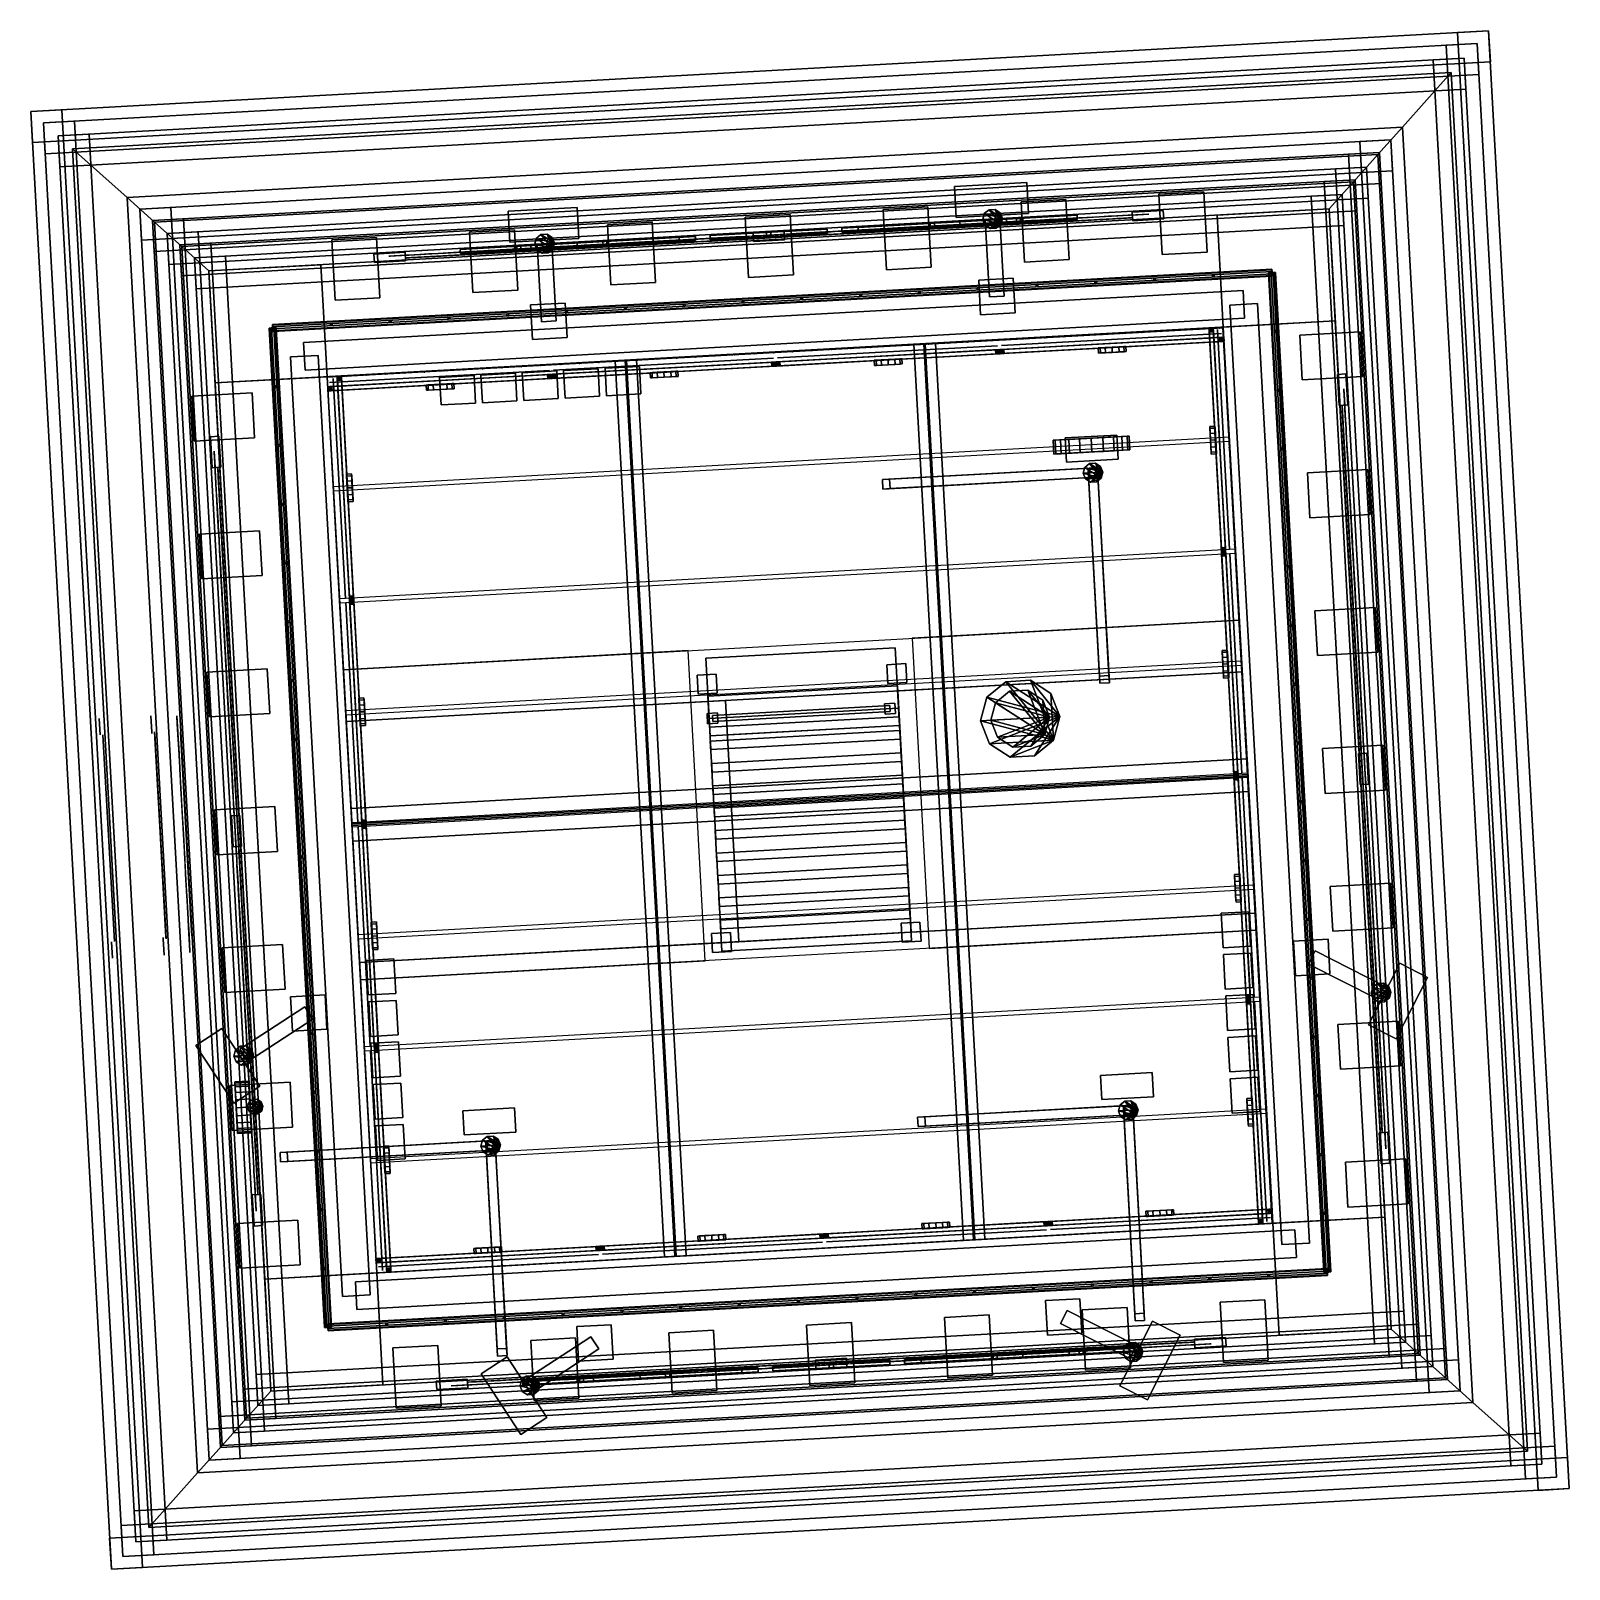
# Model space of a CAD drawing. Header units: millimetres. Extents: x -2005 to 6910, y -1718 to 7197.
import ezdxf

# ---------------------------------------------------------------- set-up
doc = ezdxf.new("R2010")
doc.units = ezdxf.units.MM
for name, color, linetype in [('allocated_300mm_dish', 7, 'Continuous'), ('allocated_dish_existing_pole', 7, 'Continuous'), ('allocated_RRU_E_0', 7, 'Continuous'), ('allocated_RRU_E_1', 7, 'Continuous'), ('allocated_RRU_E_2', 7, 'Continuous'), ('allocated_RRU_E_3', 7, 'Continuous'), ('allocated_RRU_E_4', 7, 'Continuous'), ('allocated_RRU_N_0', 7, 'Continuous'), ('allocated_RRU_N_1', 7, 'Continuous'), ('allocated_RRU_N_2', 7, 'Continuous'), ('allocated_RRU_N_3', 7, 'Continuous'), ('allocated_RRU_N_4', 7, 'Continuous'), ('allocated_RRU_W_0', 7, 'Continuous'), ('allocated_RRU_W_1', 7, 'Continuous'), ('allocated_RRU_W_2', 7, 'Continuous'), ('allocated_RRU_W_3', 7, 'Continuous'), ('allocated_RRU_W_4', 7, 'Continuous'), ('cornice_coping', 7, 'Continuous'), ('cornice_lower', 7, 'Continuous'), ('cornice_middle', 7, 'Continuous'), ('embedded_beam_1', 7, 'Continuous'), ('embedded_beam_2', 7, 'Continuous'), ('embedded_beam_3', 7, 'Continuous'), ('embedded_beam_4', 7, 'Continuous'), ('embedded_beam_5', 7, 'Continuous'), ('embedded_beam_6', 7, 'Continuous'), ('embedded_beam_7', 7, 'Continuous'), ('exposed_roof_member', 7, 'Continuous'), ('facade_pilasters', 7, 'Continuous'), ('fourth_floor_steel_deck', 7, 'Continuous'), ('ground_entry', 7, 'Continuous'), ('ground_entry_arch', 7, 'Continuous'), ('ground_entry_jamb', 7, 'Continuous'), ('hatch_ladder', 7, 'Continuous'), ('interior_brick_band_E', 7, 'Continuous'), ('interior_brick_band_N', 7, 'Continuous'), ('interior_brick_joints_E', 7, 'Continuous'), ('interior_brick_joints_N', 7, 'Continuous'), ('lower_arch_E', 7, 'Continuous'), ('lower_arch_E_arch', 7, 'Continuous'), ('lower_arch_E_jamb', 7, 'Continuous'), ('lower_arch_N', 7, 'Continuous'), ('lower_arch_N_arch', 7, 'Continuous'), ('lower_arch_N_glazing_bars', 7, 'Continuous'), ('lower_arch_N_jamb', 7, 'Continuous'), ('lower_arch_S', 7, 'Continuous'), ('lower_arch_S_arch', 7, 'Continuous'), ('lower_arch_S_glazing_bars', 7, 'Continuous'), ('lower_arch_S_jamb', 7, 'Continuous'), ('lower_arch_W', 7, 'Continuous'), ('lower_arch_W_arch', 7, 'Continuous'), ('lower_arch_W_jamb', 7, 'Continuous'), ('main_arch_E', 7, 'Continuous'), ('main_arch_E_arch', 7, 'Continuous'), ('main_arch_E_jamb', 7, 'Continuous'), ('main_arch_N', 7, 'Continuous'), ('main_arch_N_arch', 7, 'Continuous'), ('main_arch_N_glazing_bars', 7, 'Continuous'), ('main_arch_N_jamb', 7, 'Continuous'), ('main_arch_S', 7, 'Continuous'), ('main_arch_S_arch', 7, 'Continuous'), ('main_arch_S_glazing_bars', 7, 'Continuous'), ('main_arch_S_jamb', 7, 'Continuous'), ('main_arch_W', 7, 'Continuous'), ('main_arch_W_arch', 7, 'Continuous'), ('main_arch_W_jamb', 7, 'Continuous'), ('masonry_wall_returns', 7, 'Continuous'), ('open_roof_hatch', 7, 'Continuous'), ('primary_fourth_floor_floor_EW', 7, 'Continuous'), ('retained_dish', 7, 'Continuous'), ('retained_OLO_antenna_0', 7, 'Continuous'), ('retained_OLO_antenna_1', 7, 'Continuous'), ('retained_OLO_antenna_2', 7, 'Continuous'), ('retained_roof_bracing', 7, 'Continuous'), ('retained_roof_mast_0', 7, 'Continuous'), ('retained_roof_mast_1', 7, 'Continuous'), ('retained_roof_mast_2', 7, 'Continuous'), ('roof_cable_tray', 7, 'Continuous'), ('roof_corner_piers', 7, 'Continuous'), ('roof_guard', 7, 'Continuous'), ('roof_guard_mesh', 7, 'Continuous'), ('roof_parapet', 7, 'Continuous'), ('roof_slab', 7, 'Continuous'), ('S1_allocated_antenna_0', 7, 'Continuous'), ('S1_allocated_antenna_1', 7, 'Continuous'), ('S1_allocated_antenna_2', 7, 'Continuous'), ('S1_wall_carrier', 7, 'Continuous'), ('S1_wall_mount', 7, 'Continuous'), ('S1_wall_plate', 7, 'Continuous'), ('S2_allocated_antenna_0', 7, 'Continuous'), ('S2_allocated_antenna_1', 7, 'Continuous'), ('S2_allocated_antenna_2', 7, 'Continuous'), ('S2_wall_carrier', 7, 'Continuous'), ('S2_wall_mount', 7, 'Continuous'), ('S2_wall_plate', 7, 'Continuous'), ('S3_allocated_antenna_0', 7, 'Continuous'), ('S3_allocated_antenna_1', 7, 'Continuous'), ('S3_allocated_antenna_2', 7, 'Continuous'), ('S3_wall_carrier', 7, 'Continuous'), ('S3_wall_mount', 7, 'Continuous'), ('S3_wall_plate', 7, 'Continuous'), ('service_pipe', 7, 'Continuous'), ('service_pipe_flanges', 7, 'Continuous'), ('tank_bosses_E', 7, 'Continuous'), ('tank_bosses_N', 7, 'Continuous'), ('tank_bosses_S', 7, 'Continuous'), ('tank_bosses_W', 7, 'Continuous'), ('tank_level_arch_E', 7, 'Continuous'), ('tank_level_arch_E_arch', 7, 'Continuous'), ('tank_level_arch_E_jamb', 7, 'Continuous'), ('tank_level_arch_N', 7, 'Continuous'), ('tank_level_arch_N_arch', 7, 'Continuous'), ('tank_level_arch_N_jamb', 7, 'Continuous'), ('tank_level_arch_S', 7, 'Continuous'), ('tank_level_arch_S_arch', 7, 'Continuous'), ('tank_level_arch_S_jamb', 7, 'Continuous'), ('tank_level_arch_W', 7, 'Continuous'), ('tank_level_arch_W_arch', 7, 'Continuous'), ('tank_level_arch_W_jamb', 7, 'Continuous'), ('tank_panels_E', 7, 'Continuous'), ('tank_panels_N', 7, 'Continuous'), ('tank_panels_S', 7, 'Continuous'), ('tank_panels_W', 7, 'Continuous'), ('tank_ribs_E', 7, 'Continuous'), ('tank_ribs_N', 7, 'Continuous'), ('tank_ribs_S', 7, 'Continuous'), ('tank_ribs_W', 7, 'Continuous'), ('timber_access_frame', 7, 'Continuous'), ('timber_landing', 7, 'Continuous'), ('timber_stair_treads', 7, 'Continuous'), ('tower_wall_E', 7, 'Continuous'), ('tower_wall_N', 7, 'Continuous'), ('tower_wall_S', 7, 'Continuous'), ('tower_wall_W', 7, 'Continuous'), ('upper_arch_E', 7, 'Continuous'), ('upper_arch_E_arch', 7, 'Continuous'), ('upper_arch_E_jamb', 7, 'Continuous'), ('upper_arch_N', 7, 'Continuous'), ('upper_arch_N_arch', 7, 'Continuous'), ('upper_arch_N_glazing_bars', 7, 'Continuous'), ('upper_arch_N_jamb', 7, 'Continuous'), ('upper_arch_S', 7, 'Continuous'), ('upper_arch_S_arch', 7, 'Continuous'), ('upper_arch_S_glazing_bars', 7, 'Continuous'), ('upper_arch_S_jamb', 7, 'Continuous'), ('upper_arch_W', 7, 'Continuous'), ('upper_arch_W_arch', 7, 'Continuous'), ('upper_arch_W_jamb', 7, 'Continuous'), ('upper_corbels', 7, 'Continuous')]:
    doc.layers.add(name, color=color, linetype=linetype)

msp = doc.modelspace()

# ---------------------------------------------------------------- linework, layer by layer
at = {"layer": 'allocated_300mm_dish'}
for points in [[(-742.5, 1110.7, 18600), (-742, 1103.4, 18553.6), (-821.9, 1099, 18553.6), (-822.3, 1106.3, 18600)], [(-742, 1103.4, 18646.4), (-742.5, 1110.7, 18600), (-822.3, 1106.3, 18600), (-821.9, 1099, 18646.4)], [(-822.3, 1106.3, 18600), (-821.9, 1099, 18553.6), (-820.7, 1077.7, 18511.8)], [(-822.3, 1106.3, 18600), (-820.7, 1077.7, 18511.8), (-818.9, 1044.6, 18478.6)], [(-822.3, 1106.3, 18600), (-818.9, 1044.6, 18478.6), (-816.6, 1002.8, 18457.3)], [(-822.3, 1106.3, 18600), (-816.6, 1002.8, 18457.3), (-814, 956.5, 18450)], [(-822.3, 1106.3, 18600), (-814, 956.5, 18450), (-811.5, 910.2, 18457.3)], [(-822.3, 1106.3, 18600), (-811.5, 910.2, 18457.3), (-809.2, 868.5, 18478.6)], [(-822.3, 1106.3, 18600), (-809.2, 868.5, 18478.6), (-807.3, 835.3, 18511.8)], [(-822.3, 1106.3, 18600), (-807.3, 835.3, 18511.8), (-806.2, 814.1, 18553.6)], [(-822.3, 1106.3, 18600), (-806.2, 814.1, 18553.6), (-805.8, 806.7, 18600)], [(-822.3, 1106.3, 18600), (-805.8, 806.7, 18600), (-806.2, 814.1, 18646.4)], [(-822.3, 1106.3, 18600), (-806.2, 814.1, 18646.4), (-807.3, 835.3, 18688.2)], [(-822.3, 1106.3, 18600), (-807.3, 835.3, 18688.2), (-809.2, 868.5, 18721.4)], [(-822.3, 1106.3, 18600), (-809.2, 868.5, 18721.4), (-811.5, 910.2, 18742.7)], [(-822.3, 1106.3, 18600), (-811.5, 910.2, 18742.7), (-814, 956.5, 18750)], [(-822.3, 1106.3, 18600), (-814, 956.5, 18750), (-816.6, 1002.8, 18742.7)], [(-822.3, 1106.3, 18600), (-816.6, 1002.8, 18742.7), (-818.9, 1044.6, 18721.4)], [(-822.3, 1106.3, 18600), (-818.9, 1044.6, 18721.4), (-820.7, 1077.7, 18688.2)], [(-822.3, 1106.3, 18600), (-820.7, 1077.7, 18688.2), (-821.9, 1099, 18646.4)], [(-742, 1103.4, 18553.6), (-740.9, 1082.1, 18511.8), (-820.7, 1077.7, 18511.8), (-821.9, 1099, 18553.6)], [(-740.9, 1082.1, 18688.2), (-742, 1103.4, 18646.4), (-821.9, 1099, 18646.4), (-820.7, 1077.7, 18688.2)], [(-740.9, 1082.1, 18511.8), (-739, 1049, 18478.6), (-818.9, 1044.6, 18478.6), (-820.7, 1077.7, 18511.8)], [(-739, 1049, 18721.4), (-740.9, 1082.1, 18688.2), (-820.7, 1077.7, 18688.2), (-818.9, 1044.6, 18721.4)], [(-742, 1103.4, 18646.4), (-742, 1103.4, 18553.6), (-742.5, 1110.7, 18600)], [(-742, 1103.4, 18646.4), (-740.9, 1082.1, 18688.2), (-739, 1049, 18721.4)], [(-742, 1103.4, 18646.4), (-739, 1049, 18721.4), (-736.7, 1007.2, 18742.7)], [(-742, 1103.4, 18646.4), (-736.7, 1007.2, 18742.7), (-734.2, 960.9, 18750)], [(-742, 1103.4, 18646.4), (-734.2, 960.9, 18750), (-731.6, 914.7, 18742.7)], [(-742, 1103.4, 18646.4), (-731.6, 914.7, 18742.7), (-729.3, 872.9, 18721.4)], [(-742, 1103.4, 18646.4), (-729.3, 872.9, 18721.4), (-727.5, 839.8, 18688.2)], [(-742, 1103.4, 18646.4), (-727.5, 839.8, 18688.2), (-726.3, 818.5, 18646.4)], [(-742, 1103.4, 18646.4), (-726.3, 818.5, 18646.4), (-725.9, 811.2, 18600)], [(-742, 1103.4, 18646.4), (-725.9, 811.2, 18600), (-726.3, 818.5, 18553.6)], [(-742, 1103.4, 18646.4), (-726.3, 818.5, 18553.6), (-727.5, 839.8, 18511.8)], [(-742, 1103.4, 18646.4), (-727.5, 839.8, 18511.8), (-729.3, 872.9, 18478.6)], [(-742, 1103.4, 18646.4), (-729.3, 872.9, 18478.6), (-731.6, 914.7, 18457.3)], [(-742, 1103.4, 18646.4), (-731.6, 914.7, 18457.3), (-734.2, 960.9, 18450)], [(-742, 1103.4, 18646.4), (-734.2, 960.9, 18450), (-736.7, 1007.2, 18457.3)], [(-742, 1103.4, 18646.4), (-736.7, 1007.2, 18457.3), (-739, 1049, 18478.6)], [(-742, 1103.4, 18646.4), (-739, 1049, 18478.6), (-740.9, 1082.1, 18511.8)], [(-742, 1103.4, 18646.4), (-740.9, 1082.1, 18511.8), (-742, 1103.4, 18553.6)], [(-739, 1049, 18478.6), (-736.7, 1007.2, 18457.3), (-816.6, 1002.8, 18457.3), (-818.9, 1044.6, 18478.6)], [(-736.7, 1007.2, 18742.7), (-739, 1049, 18721.4), (-818.9, 1044.6, 18721.4), (-816.6, 1002.8, 18742.7)], [(-736.7, 1007.2, 18457.3), (-734.2, 960.9, 18450), (-814, 956.5, 18450), (-816.6, 1002.8, 18457.3)], [(-734.2, 960.9, 18750), (-736.7, 1007.2, 18742.7), (-816.6, 1002.8, 18742.7), (-814, 956.5, 18750)], [(-734.2, 960.9, 18450), (-731.6, 914.7, 18457.3), (-811.5, 910.2, 18457.3), (-814, 956.5, 18450)], [(-731.6, 914.7, 18742.7), (-734.2, 960.9, 18750), (-814, 956.5, 18750), (-811.5, 910.2, 18742.7)], [(-731.6, 914.7, 18457.3), (-729.3, 872.9, 18478.6), (-809.2, 868.5, 18478.6), (-811.5, 910.2, 18457.3)], [(-729.3, 872.9, 18721.4), (-731.6, 914.7, 18742.7), (-811.5, 910.2, 18742.7), (-809.2, 868.5, 18721.4)], [(-729.3, 872.9, 18478.6), (-727.5, 839.8, 18511.8), (-807.3, 835.3, 18511.8), (-809.2, 868.5, 18478.6)], [(-727.5, 839.8, 18688.2), (-729.3, 872.9, 18721.4), (-809.2, 868.5, 18721.4), (-807.3, 835.3, 18688.2)], [(-727.5, 839.8, 18511.8), (-726.3, 818.5, 18553.6), (-806.2, 814.1, 18553.6), (-807.3, 835.3, 18511.8)], [(-726.3, 818.5, 18646.4), (-727.5, 839.8, 18688.2), (-807.3, 835.3, 18688.2), (-806.2, 814.1, 18646.4)], [(-726.3, 818.5, 18553.6), (-725.9, 811.2, 18600), (-805.8, 806.7, 18600), (-806.2, 814.1, 18553.6)], [(-725.9, 811.2, 18600), (-726.3, 818.5, 18646.4), (-806.2, 814.1, 18646.4), (-805.8, 806.7, 18600)]]:
    msp.add_3dface(points, dxfattribs=at)
at = {"layer": 'allocated_dish_existing_pole'}
for points in [[(-666.4, 938.2, 18100), (-749.1, 960.1, 18100), (-742, 987, 18100)], [(-659.3, 965.1, 19100), (-742, 987, 19100), (-749.1, 960.1, 19100)], [(-742, 987, 18100), (-749.1, 960.1, 18100), (-749.1, 960.1, 19100), (-742, 987, 19100)], [(-666.4, 938.2, 18100), (-742, 987, 18100), (-720.5, 1004.6, 18100)], [(-659.3, 965.1, 19100), (-720.5, 1004.6, 19100), (-742, 987, 19100)], [(-720.5, 1004.6, 18100), (-742, 987, 18100), (-742, 987, 19100), (-720.5, 1004.6, 19100)], [(-666.4, 938.2, 18100), (-720.5, 1004.6, 18100), (-692.7, 1006.1, 18100)], [(-659.3, 965.1, 19100), (-692.7, 1006.1, 19100), (-720.5, 1004.6, 19100)], [(-692.7, 1006.1, 18100), (-720.5, 1004.6, 18100), (-720.5, 1004.6, 19100), (-692.7, 1006.1, 19100)], [(-666.4, 938.2, 18100), (-692.7, 1006.1, 18100), (-669.3, 991, 18100)], [(-659.3, 965.1, 19100), (-669.3, 991, 19100), (-692.7, 1006.1, 19100)], [(-669.3, 991, 18100), (-692.7, 1006.1, 18100), (-692.7, 1006.1, 19100), (-669.3, 991, 19100)], [(-666.4, 938.2, 18100), (-669.3, 991, 18100), (-659.3, 965.1, 18100)], [(-659.3, 965.1, 18100), (-669.3, 991, 18100), (-669.3, 991, 19100), (-659.3, 965.1, 19100)], [(-659.3, 965.1, 19100), (-749.1, 960.1, 19100), (-739.1, 934.2, 19100)], [(-666.4, 938.2, 18100), (-739.1, 934.2, 18100), (-749.1, 960.1, 18100)], [(-749.1, 960.1, 18100), (-739.1, 934.2, 18100), (-739.1, 934.2, 19100), (-749.1, 960.1, 19100)], [(-659.3, 965.1, 19100), (-739.1, 934.2, 19100), (-715.7, 919.1, 19100)], [(-666.4, 938.2, 18100), (-715.7, 919.1, 18100), (-739.1, 934.2, 18100)], [(-739.1, 934.2, 18100), (-715.7, 919.1, 18100), (-715.7, 919.1, 19100), (-739.1, 934.2, 19100)], [(-659.3, 965.1, 19100), (-715.7, 919.1, 19100), (-688, 920.6, 19100)], [(-666.4, 938.2, 18100), (-688, 920.6, 18100), (-715.7, 919.1, 18100)], [(-715.7, 919.1, 18100), (-688, 920.6, 18100), (-688, 920.6, 19100), (-715.7, 919.1, 19100)], [(-659.3, 965.1, 19100), (-688, 920.6, 19100), (-666.4, 938.2, 19100)], [(-688, 920.6, 18100), (-666.4, 938.2, 18100), (-666.4, 938.2, 19100), (-688, 920.6, 19100)], [(-666.4, 938.2, 18100), (-659.3, 965.1, 18100), (-659.3, 965.1, 19100), (-666.4, 938.2, 19100)]]:
    msp.add_3dface(points, dxfattribs=at)
at = {"layer": 'allocated_RRU_E_0'}
for points in [[(4956.5, 925, 20700), (4945.4, 1124.7, 20700), (5105.2, 1133.6, 20700), (5116.2, 933.9, 20700)], [(4956.5, 925, 21120), (5116.2, 933.9, 21120), (5105.2, 1133.6, 21120), (4945.4, 1124.7, 21120)], [(5105.2, 1133.6, 20700), (4945.4, 1124.7, 20700), (4945.4, 1124.7, 21120), (5105.2, 1133.6, 21120)], [(4945.4, 1124.7, 20700), (4956.5, 925, 20700), (4956.5, 925, 21120), (4945.4, 1124.7, 21120)], [(5116.2, 933.9, 20700), (5105.2, 1133.6, 20700), (5105.2, 1133.6, 21120), (5116.2, 933.9, 21120)], [(4956.5, 925, 20700), (5116.2, 933.9, 20700), (5116.2, 933.9, 21120), (4956.5, 925, 21120)]]:
    msp.add_3dface(points, dxfattribs=at)
at = {"layer": 'allocated_RRU_E_1'}
for points in [[(4943.2, 1164.7, 20700), (4932.2, 1364.4, 20700), (5092, 1373.2, 20700), (5103, 1173.5, 20700)], [(4943.2, 1164.7, 21120), (5103, 1173.5, 21120), (5092, 1373.2, 21120), (4932.2, 1364.4, 21120)], [(5092, 1373.2, 20700), (4932.2, 1364.4, 20700), (4932.2, 1364.4, 21120), (5092, 1373.2, 21120)], [(4932.2, 1364.4, 20700), (4943.2, 1164.7, 20700), (4943.2, 1164.7, 21120), (4932.2, 1364.4, 21120)], [(5103, 1173.5, 20700), (5092, 1373.2, 20700), (5092, 1373.2, 21120), (5103, 1173.5, 21120)], [(4943.2, 1164.7, 20700), (5103, 1173.5, 20700), (5103, 1173.5, 21120), (4943.2, 1164.7, 21120)]]:
    msp.add_3dface(points, dxfattribs=at)
at = {"layer": 'allocated_RRU_E_2'}
for points in [[(4930, 1404.3, 20700), (4918.9, 1604, 20700), (5078.7, 1612.8, 20700), (5089.7, 1413.1, 20700)], [(4930, 1404.3, 21120), (5089.7, 1413.1, 21120), (5078.7, 1612.8, 21120), (4918.9, 1604, 21120)], [(5078.7, 1612.8, 20700), (4918.9, 1604, 20700), (4918.9, 1604, 21120), (5078.7, 1612.8, 21120)], [(5089.7, 1413.1, 20700), (5078.7, 1612.8, 20700), (5078.7, 1612.8, 21120), (5089.7, 1413.1, 21120)], [(4918.9, 1604, 20700), (4930, 1404.3, 20700), (4930, 1404.3, 21120), (4918.9, 1604, 21120)], [(4930, 1404.3, 20700), (5089.7, 1413.1, 20700), (5089.7, 1413.1, 21120), (4930, 1404.3, 21120)]]:
    msp.add_3dface(points, dxfattribs=at)
at = {"layer": 'allocated_RRU_E_3'}
for points in [[(4916.7, 1643.9, 20700), (4905.7, 1843.6, 20700), (5065.5, 1852.5, 20700), (5076.5, 1652.8, 20700)], [(4916.7, 1643.9, 21120), (5076.5, 1652.8, 21120), (5065.5, 1852.5, 21120), (4905.7, 1843.6, 21120)], [(5065.5, 1852.5, 20700), (4905.7, 1843.6, 20700), (4905.7, 1843.6, 21120), (5065.5, 1852.5, 21120)], [(4905.7, 1843.6, 20700), (4916.7, 1643.9, 20700), (4916.7, 1643.9, 21120), (4905.7, 1843.6, 21120)], [(5076.5, 1652.8, 20700), (5065.5, 1852.5, 20700), (5065.5, 1852.5, 21120), (5076.5, 1652.8, 21120)], [(4916.7, 1643.9, 20700), (5076.5, 1652.8, 20700), (5076.5, 1652.8, 21120), (4916.7, 1643.9, 21120)]]:
    msp.add_3dface(points, dxfattribs=at)
at = {"layer": 'allocated_RRU_E_4'}
for points in [[(4903.5, 1883.6, 20700), (4892.4, 2083.3, 20700), (5052.2, 2092.1, 20700), (5063.2, 1892.4, 20700)], [(4903.5, 1883.6, 21120), (5063.2, 1892.4, 21120), (5052.2, 2092.1, 21120), (4892.4, 2083.3, 21120)], [(5052.2, 2092.1, 20700), (4892.4, 2083.3, 20700), (4892.4, 2083.3, 21120), (5052.2, 2092.1, 21120)], [(4892.4, 2083.3, 20700), (4903.5, 1883.6, 20700), (4903.5, 1883.6, 21120), (4892.4, 2083.3, 21120)], [(5063.2, 1892.4, 20700), (5052.2, 2092.1, 20700), (5052.2, 2092.1, 21120), (5063.2, 1892.4, 21120)], [(4903.5, 1883.6, 20700), (5063.2, 1892.4, 20700), (5063.2, 1892.4, 21120), (4903.5, 1883.6, 21120)]]:
    msp.add_3dface(points, dxfattribs=at)
at = {"layer": 'allocated_RRU_N_0'}
for points in [[(373, 5028.3, 20700), (364.1, 5188, 20700), (563.8, 5199.1, 20700), (572.7, 5039.3, 20700)], [(373, 5028.3, 21120), (572.7, 5039.3, 21120), (563.8, 5199.1, 21120), (364.1, 5188, 21120)], [(563.8, 5199.1, 20700), (364.1, 5188, 20700), (364.1, 5188, 21120), (563.8, 5199.1, 21120)], [(364.1, 5188, 20700), (373, 5028.3, 20700), (373, 5028.3, 21120), (364.1, 5188, 21120)], [(572.7, 5039.3, 20700), (563.8, 5199.1, 20700), (563.8, 5199.1, 21120), (572.7, 5039.3, 21120)], [(373, 5028.3, 20700), (572.7, 5039.3, 20700), (572.7, 5039.3, 21120), (373, 5028.3, 21120)]]:
    msp.add_3dface(points, dxfattribs=at)
at = {"layer": 'allocated_RRU_N_1'}
for points in [[(612.6, 5041.5, 20700), (603.8, 5201.3, 20700), (803.5, 5212.3, 20700), (812.3, 5052.6, 20700)], [(612.6, 5041.5, 21120), (812.3, 5052.6, 21120), (803.5, 5212.3, 21120), (603.8, 5201.3, 21120)], [(803.5, 5212.3, 20700), (603.8, 5201.3, 20700), (603.8, 5201.3, 21120), (803.5, 5212.3, 21120)], [(603.8, 5201.3, 20700), (612.6, 5041.5, 20700), (612.6, 5041.5, 21120), (603.8, 5201.3, 21120)], [(812.3, 5052.6, 20700), (803.5, 5212.3, 20700), (803.5, 5212.3, 21120), (812.3, 5052.6, 21120)], [(612.6, 5041.5, 20700), (812.3, 5052.6, 20700), (812.3, 5052.6, 21120), (612.6, 5041.5, 21120)]]:
    msp.add_3dface(points, dxfattribs=at)
at = {"layer": 'allocated_RRU_N_2'}
for points in [[(852.2, 5054.8, 20700), (843.4, 5214.5, 20700), (1043.1, 5225.6, 20700), (1051.9, 5065.8, 20700)], [(852.2, 5054.8, 21120), (1051.9, 5065.8, 21120), (1043.1, 5225.6, 21120), (843.4, 5214.5, 21120)], [(1043.1, 5225.6, 20700), (843.4, 5214.5, 20700), (843.4, 5214.5, 21120), (1043.1, 5225.6, 21120)], [(843.4, 5214.5, 20700), (852.2, 5054.8, 20700), (852.2, 5054.8, 21120), (843.4, 5214.5, 21120)], [(1051.9, 5065.8, 20700), (1043.1, 5225.6, 20700), (1043.1, 5225.6, 21120), (1051.9, 5065.8, 21120)], [(852.2, 5054.8, 20700), (1051.9, 5065.8, 20700), (1051.9, 5065.8, 21120), (852.2, 5054.8, 21120)]]:
    msp.add_3dface(points, dxfattribs=at)
at = {"layer": 'allocated_RRU_N_3'}
for points in [[(1091.9, 5068, 20700), (1083, 5227.8, 20700), (1282.7, 5238.8, 20700), (1291.6, 5079.1, 20700)], [(1091.9, 5068, 21120), (1291.6, 5079.1, 21120), (1282.7, 5238.8, 21120), (1083, 5227.8, 21120)], [(1282.7, 5238.8, 20700), (1083, 5227.8, 20700), (1083, 5227.8, 21120), (1282.7, 5238.8, 21120)], [(1083, 5227.8, 20700), (1091.9, 5068, 20700), (1091.9, 5068, 21120), (1083, 5227.8, 21120)], [(1291.6, 5079.1, 20700), (1282.7, 5238.8, 20700), (1282.7, 5238.8, 21120), (1291.6, 5079.1, 21120)], [(1091.9, 5068, 20700), (1291.6, 5079.1, 20700), (1291.6, 5079.1, 21120), (1091.9, 5068, 21120)]]:
    msp.add_3dface(points, dxfattribs=at)
at = {"layer": 'allocated_RRU_N_4'}
for points in [[(1331.5, 5081.3, 20700), (1322.7, 5241, 20700), (1522.4, 5252.1, 20700), (1531.2, 5092.3, 20700)], [(1331.5, 5081.3, 21120), (1531.2, 5092.3, 21120), (1522.4, 5252.1, 21120), (1322.7, 5241, 21120)], [(1522.4, 5252.1, 20700), (1322.7, 5241, 20700), (1322.7, 5241, 21120), (1522.4, 5252.1, 21120)], [(1322.7, 5241, 20700), (1331.5, 5081.3, 20700), (1331.5, 5081.3, 21120), (1322.7, 5241, 21120)], [(1531.2, 5092.3, 20700), (1522.4, 5252.1, 20700), (1522.4, 5252.1, 21120), (1531.2, 5092.3, 21120)], [(1331.5, 5081.3, 20700), (1531.2, 5092.3, 20700), (1531.2, 5092.3, 21120), (1331.5, 5081.3, 21120)]]:
    msp.add_3dface(points, dxfattribs=at)
at = {"layer": 'allocated_RRU_W_0'}
for points in [[(4.1, 651.2, 20700), (-7, 850.9, 20700), (152.8, 859.7, 20700), (163.8, 660.1, 20700)], [(4.1, 651.2, 21120), (163.8, 660.1, 21120), (152.8, 859.7, 21120), (-7, 850.9, 21120)], [(152.8, 859.7, 20700), (-7, 850.9, 20700), (-7, 850.9, 21120), (152.8, 859.7, 21120)], [(-7, 850.9, 20700), (4.1, 651.2, 20700), (4.1, 651.2, 21120), (-7, 850.9, 21120)], [(163.8, 660.1, 20700), (152.8, 859.7, 20700), (152.8, 859.7, 21120), (163.8, 660.1, 21120)], [(4.1, 651.2, 20700), (163.8, 660.1, 20700), (163.8, 660.1, 21120), (4.1, 651.2, 21120)]]:
    msp.add_3dface(points, dxfattribs=at)
at = {"layer": 'allocated_RRU_W_1'}
for points in [[(-9.2, 890.9, 20700), (-20.2, 1090.5, 20700), (139.5, 1099.4, 20700), (150.6, 899.7, 20700)], [(-9.2, 890.9, 21120), (150.6, 899.7, 21120), (139.5, 1099.4, 21120), (-20.2, 1090.5, 21120)], [(139.5, 1099.4, 20700), (-20.2, 1090.5, 20700), (-20.2, 1090.5, 21120), (139.5, 1099.4, 21120)], [(-20.2, 1090.5, 20700), (-9.2, 890.9, 20700), (-9.2, 890.9, 21120), (-20.2, 1090.5, 21120)], [(150.6, 899.7, 20700), (139.5, 1099.4, 20700), (139.5, 1099.4, 21120), (150.6, 899.7, 21120)], [(-9.2, 890.9, 20700), (150.6, 899.7, 20700), (150.6, 899.7, 21120), (-9.2, 890.9, 21120)]]:
    msp.add_3dface(points, dxfattribs=at)
at = {"layer": 'allocated_RRU_W_2'}
for points in [[(-22.4, 1130.5, 20700), (-33.5, 1330.2, 20700), (126.3, 1339, 20700), (137.3, 1139.3, 20700)], [(-22.4, 1130.5, 21120), (137.3, 1139.3, 21120), (126.3, 1339, 21120), (-33.5, 1330.2, 21120)], [(126.3, 1339, 20700), (-33.5, 1330.2, 20700), (-33.5, 1330.2, 21120), (126.3, 1339, 21120)], [(137.3, 1139.3, 20700), (126.3, 1339, 20700), (126.3, 1339, 21120), (137.3, 1139.3, 21120)], [(-33.5, 1330.2, 20700), (-22.4, 1130.5, 20700), (-22.4, 1130.5, 21120), (-33.5, 1330.2, 21120)], [(-22.4, 1130.5, 20700), (137.3, 1139.3, 20700), (137.3, 1139.3, 21120), (-22.4, 1130.5, 21120)]]:
    msp.add_3dface(points, dxfattribs=at)
at = {"layer": 'allocated_RRU_W_3'}
for points in [[(-35.7, 1370.1, 20700), (-46.7, 1569.8, 20700), (113, 1578.6, 20700), (124.1, 1379, 20700)], [(-35.7, 1370.1, 21120), (124.1, 1379, 21120), (113, 1578.6, 21120), (-46.7, 1569.8, 21120)], [(113, 1578.6, 20700), (-46.7, 1569.8, 20700), (-46.7, 1569.8, 21120), (113, 1578.6, 21120)], [(-46.7, 1569.8, 20700), (-35.7, 1370.1, 20700), (-35.7, 1370.1, 21120), (-46.7, 1569.8, 21120)], [(124.1, 1379, 20700), (113, 1578.6, 20700), (113, 1578.6, 21120), (124.1, 1379, 21120)], [(-35.7, 1370.1, 20700), (124.1, 1379, 20700), (124.1, 1379, 21120), (-35.7, 1370.1, 21120)]]:
    msp.add_3dface(points, dxfattribs=at)
at = {"layer": 'allocated_RRU_W_4'}
for points in [[(-48.9, 1609.8, 20700), (-60, 1809.4, 20700), (99.8, 1818.3, 20700), (110.8, 1618.6, 20700)], [(-48.9, 1609.8, 21120), (110.8, 1618.6, 21120), (99.8, 1818.3, 21120), (-60, 1809.4, 21120)], [(99.8, 1818.3, 20700), (-60, 1809.4, 20700), (-60, 1809.4, 21120), (99.8, 1818.3, 21120)], [(-60, 1809.4, 20700), (-48.9, 1609.8, 20700), (-48.9, 1609.8, 21120), (-60, 1809.4, 21120)], [(110.8, 1618.6, 20700), (99.8, 1818.3, 20700), (99.8, 1818.3, 21120), (110.8, 1618.6, 21120)], [(-48.9, 1609.8, 20700), (110.8, 1618.6, 20700), (110.8, 1618.6, 21120), (-48.9, 1609.8, 21120)]]:
    msp.add_3dface(points, dxfattribs=at)
at = {"layer": 'cornice_coping'}
for points in [[(-1994.6, 6549.9, 600), (-2004.6, 6729.6, 600), (6442.5, 7196.7, 600), (6452.5, 7016.9, 600)], [(-1994.6, 6549.9, 710), (6452.5, 7016.9, 710), (6442.5, 7196.7, 710), (-2004.6, 6729.6, 710)], [(6442.5, 7196.7, 600), (-2004.6, 6729.6, 600), (-2004.6, 6729.6, 710), (6442.5, 7196.7, 710)], [(6729.8, -1260.4, 600), (6262.8, 7186.7, 600), (6442.5, 7196.7, 600), (6909.6, -1250.4, 600)], [(6729.8, -1260.4, 710), (6909.6, -1250.4, 710), (6442.5, 7196.7, 710), (6262.8, 7186.7, 710)], [(6442.5, 7196.7, 600), (6262.8, 7186.7, 600), (6262.8, 7186.7, 710), (6442.5, 7196.7, 710)], [(6262.8, 7186.7, 600), (6729.8, -1260.4, 600), (6729.8, -1260.4, 710), (6262.8, 7186.7, 710)], [(6452.5, 7016.9, 600), (6442.5, 7196.7, 600), (6442.5, 7196.7, 710), (6452.5, 7016.9, 710)], [(6909.6, -1250.4, 600), (6442.5, 7196.7, 600), (6442.5, 7196.7, 710), (6909.6, -1250.4, 710)], [(-1994.6, 6549.9, 600), (6452.5, 7016.9, 600), (6452.5, 7016.9, 710), (-1994.6, 6549.9, 710)], [(-1537.5, -1717.5, 600), (-2004.6, 6729.6, 600), (-1824.9, 6739.5, 600), (-1357.8, -1707.6, 600)], [(-1537.5, -1717.5, 710), (-1357.8, -1707.6, 710), (-1824.9, 6739.5, 710), (-2004.6, 6729.6, 710)], [(-1824.9, 6739.5, 600), (-2004.6, 6729.6, 600), (-2004.6, 6729.6, 710), (-1824.9, 6739.5, 710)], [(-2004.6, 6729.6, 600), (-1994.6, 6549.9, 600), (-1994.6, 6549.9, 710), (-2004.6, 6729.6, 710)], [(-2004.6, 6729.6, 600), (-1537.5, -1717.5, 600), (-1537.5, -1717.5, 710), (-2004.6, 6729.6, 710)], [(-1357.8, -1707.6, 600), (-1824.9, 6739.5, 600), (-1824.9, 6739.5, 710), (-1357.8, -1707.6, 710)], [(-1362.4, 5983.9, 5500), (-1372.4, 6163.6, 5500), (5876.6, 6564.4, 5500), (5886.5, 6384.7, 5500)], [(-1362.4, 5983.9, 5610), (5886.5, 6384.7, 5610), (5876.6, 6564.4, 5610), (-1372.4, 6163.6, 5610)], [(5876.6, 6564.4, 5500), (-1372.4, 6163.6, 5500), (-1372.4, 6163.6, 5610), (5876.6, 6564.4, 5610)], [(6097.6, -694.4, 5500), (5696.8, 6554.5, 5500), (5876.6, 6564.4, 5500), (6277.4, -684.5, 5500)], [(6097.6, -694.4, 5610), (6277.4, -684.5, 5610), (5876.6, 6564.4, 5610), (5696.8, 6554.5, 5610)], [(5876.6, 6564.4, 5500), (5696.8, 6554.5, 5500), (5696.8, 6554.5, 5610), (5876.6, 6564.4, 5610)], [(5696.8, 6554.5, 5500), (6097.6, -694.4, 5500), (6097.6, -694.4, 5610), (5696.8, 6554.5, 5610)], [(5886.5, 6384.7, 5500), (5876.6, 6564.4, 5500), (5876.6, 6564.4, 5610), (5886.5, 6384.7, 5610)], [(6277.4, -684.5, 5500), (5876.6, 6564.4, 5500), (5876.6, 6564.4, 5610), (6277.4, -684.5, 5610)], [(-1362.4, 5983.9, 5500), (5886.5, 6384.7, 5500), (5886.5, 6384.7, 5610), (-1362.4, 5983.9, 5610)], [(-1204.4, 5842.4, 10500), (-1214.3, 6022.1, 10500), (5735.1, 6406.4, 10500), (5745, 6226.7, 10500)], [(-1204.4, 5842.4, 10610), (5745, 6226.7, 10610), (5735.1, 6406.4, 10610), (-1214.3, 6022.1, 10610)], [(5735.1, 6406.4, 10500), (-1214.3, 6022.1, 10500), (-1214.3, 6022.1, 10610), (5735.1, 6406.4, 10610)], [(-1204.4, 5842.4, 16500), (-1214.3, 6022.1, 16500), (5735.1, 6406.4, 16500), (5745, 6226.7, 16500)], [(-1204.4, 5842.4, 16610), (5745, 6226.7, 16610), (5735.1, 6406.4, 16610), (-1214.3, 6022.1, 16610)], [(5735.1, 6406.4, 16500), (-1214.3, 6022.1, 16500), (-1214.3, 6022.1, 16610), (5735.1, 6406.4, 16610)], [(-1204.4, 5842.4, 20100), (-1214.3, 6022.1, 20100), (5735.1, 6406.4, 20100), (5745, 6226.7, 20100)], [(-1204.4, 5842.4, 20210), (5745, 6226.7, 20210), (5735.1, 6406.4, 20210), (-1214.3, 6022.1, 20210)], [(5735.1, 6406.4, 20100), (-1214.3, 6022.1, 20100), (-1214.3, 6022.1, 20210), (5735.1, 6406.4, 20210)], [(-1204.4, 5842.4, 24800), (-1214.3, 6022.1, 24800), (5735.1, 6406.4, 24800), (5745, 6226.7, 24800)], [(-1204.4, 5842.4, 24910), (5745, 6226.7, 24910), (5735.1, 6406.4, 24910), (-1214.3, 6022.1, 24910)], [(5735.1, 6406.4, 24800), (-1214.3, 6022.1, 24800), (-1214.3, 6022.1, 24910), (5735.1, 6406.4, 24910)], [(5939.6, -552.9, 10500), (5555.3, 6396.5, 10500), (5735.1, 6406.4, 10500), (6119.3, -543, 10500)], [(5939.6, -552.9, 10610), (6119.3, -543, 10610), (5735.1, 6406.4, 10610), (5555.3, 6396.5, 10610)], [(5735.1, 6406.4, 10500), (5555.3, 6396.5, 10500), (5555.3, 6396.5, 10610), (5735.1, 6406.4, 10610)], [(5939.6, -552.9, 16500), (5555.3, 6396.5, 16500), (5735.1, 6406.4, 16500), (6119.3, -543, 16500)], [(5939.6, -552.9, 16610), (6119.3, -543, 16610), (5735.1, 6406.4, 16610), (5555.3, 6396.5, 16610)], [(5735.1, 6406.4, 16500), (5555.3, 6396.5, 16500), (5555.3, 6396.5, 16610), (5735.1, 6406.4, 16610)], [(5939.6, -552.9, 20100), (5555.3, 6396.5, 20100), (5735.1, 6406.4, 20100), (6119.3, -543, 20100)], [(5939.6, -552.9, 20210), (6119.3, -543, 20210), (5735.1, 6406.4, 20210), (5555.3, 6396.5, 20210)], [(5735.1, 6406.4, 20100), (5555.3, 6396.5, 20100), (5555.3, 6396.5, 20210), (5735.1, 6406.4, 20210)], [(5939.6, -552.9, 24800), (5555.3, 6396.5, 24800), (5735.1, 6406.4, 24800), (6119.3, -543, 24800)], [(5939.6, -552.9, 24910), (6119.3, -543, 24910), (5735.1, 6406.4, 24910), (5555.3, 6396.5, 24910)], [(5735.1, 6406.4, 24800), (5555.3, 6396.5, 24800), (5555.3, 6396.5, 24910), (5735.1, 6406.4, 24910)], [(5555.3, 6396.5, 10500), (5939.6, -552.9, 10500), (5939.6, -552.9, 10610), (5555.3, 6396.5, 10610)], [(5555.3, 6396.5, 16500), (5939.6, -552.9, 16500), (5939.6, -552.9, 16610), (5555.3, 6396.5, 16610)], [(5555.3, 6396.5, 20100), (5939.6, -552.9, 20100), (5939.6, -552.9, 20210), (5555.3, 6396.5, 20210)], [(5555.3, 6396.5, 24800), (5939.6, -552.9, 24800), (5939.6, -552.9, 24910), (5555.3, 6396.5, 24910)], [(5745, 6226.7, 10500), (5735.1, 6406.4, 10500), (5735.1, 6406.4, 10610), (5745, 6226.7, 10610)], [(6119.3, -543, 10500), (5735.1, 6406.4, 10500), (5735.1, 6406.4, 10610), (6119.3, -543, 10610)], [(5745, 6226.7, 16500), (5735.1, 6406.4, 16500), (5735.1, 6406.4, 16610), (5745, 6226.7, 16610)], [(6119.3, -543, 16500), (5735.1, 6406.4, 16500), (5735.1, 6406.4, 16610), (6119.3, -543, 16610)], [(5745, 6226.7, 20100), (5735.1, 6406.4, 20100), (5735.1, 6406.4, 20210), (5745, 6226.7, 20210)], [(6119.3, -543, 20100), (5735.1, 6406.4, 20100), (5735.1, 6406.4, 20210), (6119.3, -543, 20210)], [(5745, 6226.7, 24800), (5735.1, 6406.4, 24800), (5735.1, 6406.4, 24910), (5745, 6226.7, 24910)], [(6119.3, -543, 24800), (5735.1, 6406.4, 24800), (5735.1, 6406.4, 24910), (6119.3, -543, 24910)], [(-971.6, -1085.3, 5500), (-1372.4, 6163.6, 5500), (-1192.6, 6173.6, 5500), (-791.8, -1075.4, 5500)], [(-971.6, -1085.3, 5610), (-791.8, -1075.4, 5610), (-1192.6, 6173.6, 5610), (-1372.4, 6163.6, 5610)], [(-1192.6, 6173.6, 5500), (-1372.4, 6163.6, 5500), (-1372.4, 6163.6, 5610), (-1192.6, 6173.6, 5610)], [(-1372.4, 6163.6, 5500), (-1362.4, 5983.9, 5500), (-1362.4, 5983.9, 5610), (-1372.4, 6163.6, 5610)], [(-1372.4, 6163.6, 5500), (-971.6, -1085.3, 5500), (-971.6, -1085.3, 5610), (-1372.4, 6163.6, 5610)], [(-1204.4, 5842.4, 10500), (5745, 6226.7, 10500), (5745, 6226.7, 10610), (-1204.4, 5842.4, 10610)], [(-1204.4, 5842.4, 16500), (5745, 6226.7, 16500), (5745, 6226.7, 16610), (-1204.4, 5842.4, 16610)], [(-1204.4, 5842.4, 20100), (5745, 6226.7, 20100), (5745, 6226.7, 20210), (-1204.4, 5842.4, 20210)], [(-1204.4, 5842.4, 24800), (5745, 6226.7, 24800), (5745, 6226.7, 24910), (-1204.4, 5842.4, 24910)], [(-791.8, -1075.4, 5500), (-1192.6, 6173.6, 5500), (-1192.6, 6173.6, 5610), (-791.8, -1075.4, 5610)], [(-830.1, -927.2, 10500), (-1214.3, 6022.1, 10500), (-1034.6, 6032.1, 10500), (-650.3, -917.3, 10500)], [(-830.1, -927.2, 10610), (-650.3, -917.3, 10610), (-1034.6, 6032.1, 10610), (-1214.3, 6022.1, 10610)], [(-1034.6, 6032.1, 10500), (-1214.3, 6022.1, 10500), (-1214.3, 6022.1, 10610), (-1034.6, 6032.1, 10610)], [(-830.1, -927.2, 16500), (-1214.3, 6022.1, 16500), (-1034.6, 6032.1, 16500), (-650.3, -917.3, 16500)], [(-830.1, -927.2, 16610), (-650.3, -917.3, 16610), (-1034.6, 6032.1, 16610), (-1214.3, 6022.1, 16610)], [(-1034.6, 6032.1, 16500), (-1214.3, 6022.1, 16500), (-1214.3, 6022.1, 16610), (-1034.6, 6032.1, 16610)], [(-830.1, -927.2, 20100), (-1214.3, 6022.1, 20100), (-1034.6, 6032.1, 20100), (-650.3, -917.3, 20100)], [(-830.1, -927.2, 20210), (-650.3, -917.3, 20210), (-1034.6, 6032.1, 20210), (-1214.3, 6022.1, 20210)], [(-1034.6, 6032.1, 20100), (-1214.3, 6022.1, 20100), (-1214.3, 6022.1, 20210), (-1034.6, 6032.1, 20210)], [(-830.1, -927.2, 24800), (-1214.3, 6022.1, 24800), (-1034.6, 6032.1, 24800), (-650.3, -917.3, 24800)], [(-830.1, -927.2, 24910), (-650.3, -917.3, 24910), (-1034.6, 6032.1, 24910), (-1214.3, 6022.1, 24910)], [(-1034.6, 6032.1, 24800), (-1214.3, 6022.1, 24800), (-1214.3, 6022.1, 24910), (-1034.6, 6032.1, 24910)], [(-1214.3, 6022.1, 10500), (-1204.4, 5842.4, 10500), (-1204.4, 5842.4, 10610), (-1214.3, 6022.1, 10610)], [(-1214.3, 6022.1, 10500), (-830.1, -927.2, 10500), (-830.1, -927.2, 10610), (-1214.3, 6022.1, 10610)], [(-1214.3, 6022.1, 16500), (-1204.4, 5842.4, 16500), (-1204.4, 5842.4, 16610), (-1214.3, 6022.1, 16610)], [(-1214.3, 6022.1, 16500), (-830.1, -927.2, 16500), (-830.1, -927.2, 16610), (-1214.3, 6022.1, 16610)], [(-1214.3, 6022.1, 20100), (-1204.4, 5842.4, 20100), (-1204.4, 5842.4, 20210), (-1214.3, 6022.1, 20210)], [(-1214.3, 6022.1, 20100), (-830.1, -927.2, 20100), (-830.1, -927.2, 20210), (-1214.3, 6022.1, 20210)], [(-1214.3, 6022.1, 24800), (-1204.4, 5842.4, 24800), (-1204.4, 5842.4, 24910), (-1214.3, 6022.1, 24910)], [(-1214.3, 6022.1, 24800), (-830.1, -927.2, 24800), (-830.1, -927.2, 24910), (-1214.3, 6022.1, 24910)], [(-650.3, -917.3, 10500), (-1034.6, 6032.1, 10500), (-1034.6, 6032.1, 10610), (-650.3, -917.3, 10610)], [(-650.3, -917.3, 16500), (-1034.6, 6032.1, 16500), (-1034.6, 6032.1, 16610), (-650.3, -917.3, 16610)], [(-650.3, -917.3, 20100), (-1034.6, 6032.1, 20100), (-1034.6, 6032.1, 20210), (-650.3, -917.3, 20210)], [(-650.3, -917.3, 24800), (-1034.6, 6032.1, 24800), (-1034.6, 6032.1, 24910), (-650.3, -917.3, 24910)], [(-830.1, -927.2, 10500), (-840, -747.5, 10500), (6109.4, -363.3, 10500), (6119.3, -543, 10500)], [(-830.1, -927.2, 10610), (6119.3, -543, 10610), (6109.4, -363.3, 10610), (-840, -747.5, 10610)], [(6109.4, -363.3, 10500), (-840, -747.5, 10500), (-840, -747.5, 10610), (6109.4, -363.3, 10610)], [(-830.1, -927.2, 16500), (-840, -747.5, 16500), (6109.4, -363.3, 16500), (6119.3, -543, 16500)], [(-830.1, -927.2, 16610), (6119.3, -543, 16610), (6109.4, -363.3, 16610), (-840, -747.5, 16610)], [(6109.4, -363.3, 16500), (-840, -747.5, 16500), (-840, -747.5, 16610), (6109.4, -363.3, 16610)], [(-830.1, -927.2, 20100), (-840, -747.5, 20100), (6109.4, -363.3, 20100), (6119.3, -543, 20100)], [(-830.1, -927.2, 20210), (6119.3, -543, 20210), (6109.4, -363.3, 20210), (-840, -747.5, 20210)], [(6109.4, -363.3, 20100), (-840, -747.5, 20100), (-840, -747.5, 20210), (6109.4, -363.3, 20210)], [(-830.1, -927.2, 24800), (-840, -747.5, 24800), (6109.4, -363.3, 24800), (6119.3, -543, 24800)], [(-830.1, -927.2, 24910), (6119.3, -543, 24910), (6109.4, -363.3, 24910), (-840, -747.5, 24910)], [(6109.4, -363.3, 24800), (-840, -747.5, 24800), (-840, -747.5, 24910), (6109.4, -363.3, 24910)], [(6119.3, -543, 10500), (6109.4, -363.3, 10500), (6109.4, -363.3, 10610), (6119.3, -543, 10610)], [(6119.3, -543, 16500), (6109.4, -363.3, 16500), (6109.4, -363.3, 16610), (6119.3, -543, 16610)], [(6119.3, -543, 20100), (6109.4, -363.3, 20100), (6109.4, -363.3, 20210), (6119.3, -543, 20210)], [(6119.3, -543, 24800), (6109.4, -363.3, 24800), (6109.4, -363.3, 24910), (6119.3, -543, 24910)], [(-971.6, -1085.3, 5500), (-981.5, -905.6, 5500), (6267.4, -504.8, 5500), (6277.4, -684.5, 5500)], [(-971.6, -1085.3, 5610), (6277.4, -684.5, 5610), (6267.4, -504.8, 5610), (-981.5, -905.6, 5610)], [(6267.4, -504.8, 5500), (-981.5, -905.6, 5500), (-981.5, -905.6, 5610), (6267.4, -504.8, 5610)], [(6277.4, -684.5, 5500), (6267.4, -504.8, 5500), (6267.4, -504.8, 5610), (6277.4, -684.5, 5610)], [(-830.1, -927.2, 10500), (6119.3, -543, 10500), (6119.3, -543, 10610), (-830.1, -927.2, 10610)], [(-830.1, -927.2, 16500), (6119.3, -543, 16500), (6119.3, -543, 16610), (-830.1, -927.2, 16610)], [(-830.1, -927.2, 20100), (6119.3, -543, 20100), (6119.3, -543, 20210), (-830.1, -927.2, 20210)], [(-830.1, -927.2, 24800), (6119.3, -543, 24800), (6119.3, -543, 24910), (-830.1, -927.2, 24910)], [(5939.6, -552.9, 10500), (6119.3, -543, 10500), (6119.3, -543, 10610), (5939.6, -552.9, 10610)], [(5939.6, -552.9, 16500), (6119.3, -543, 16500), (6119.3, -543, 16610), (5939.6, -552.9, 16610)], [(5939.6, -552.9, 20100), (6119.3, -543, 20100), (6119.3, -543, 20210), (5939.6, -552.9, 20210)], [(5939.6, -552.9, 24800), (6119.3, -543, 24800), (6119.3, -543, 24910), (5939.6, -552.9, 24910)], [(-971.6, -1085.3, 5500), (6277.4, -684.5, 5500), (6277.4, -684.5, 5610), (-971.6, -1085.3, 5610)], [(6097.6, -694.4, 5500), (6277.4, -684.5, 5500), (6277.4, -684.5, 5610), (6097.6, -694.4, 5610)], [(-840, -747.5, 10500), (-830.1, -927.2, 10500), (-830.1, -927.2, 10610), (-840, -747.5, 10610)], [(-840, -747.5, 16500), (-830.1, -927.2, 16500), (-830.1, -927.2, 16610), (-840, -747.5, 16610)], [(-840, -747.5, 20100), (-830.1, -927.2, 20100), (-830.1, -927.2, 20210), (-840, -747.5, 20210)], [(-840, -747.5, 24800), (-830.1, -927.2, 24800), (-830.1, -927.2, 24910), (-840, -747.5, 24910)], [(-981.5, -905.6, 5500), (-971.6, -1085.3, 5500), (-971.6, -1085.3, 5610), (-981.5, -905.6, 5610)], [(-830.1, -927.2, 10500), (-650.3, -917.3, 10500), (-650.3, -917.3, 10610), (-830.1, -927.2, 10610)], [(-830.1, -927.2, 16500), (-650.3, -917.3, 16500), (-650.3, -917.3, 16610), (-830.1, -927.2, 16610)], [(-830.1, -927.2, 20100), (-650.3, -917.3, 20100), (-650.3, -917.3, 20210), (-830.1, -927.2, 20210)], [(-830.1, -927.2, 24800), (-650.3, -917.3, 24800), (-650.3, -917.3, 24910), (-830.1, -927.2, 24910)], [(-1537.5, -1717.5, 600), (-1547.5, -1537.8, 600), (6899.6, -1070.7, 600), (6909.6, -1250.4, 600)], [(-1537.5, -1717.5, 710), (6909.6, -1250.4, 710), (6899.6, -1070.7, 710), (-1547.5, -1537.8, 710)], [(6899.6, -1070.7, 600), (-1547.5, -1537.8, 600), (-1547.5, -1537.8, 710), (6899.6, -1070.7, 710)], [(-971.6, -1085.3, 5500), (-791.8, -1075.4, 5500), (-791.8, -1075.4, 5610), (-971.6, -1085.3, 5610)], [(6909.6, -1250.4, 600), (6899.6, -1070.7, 600), (6899.6, -1070.7, 710), (6909.6, -1250.4, 710)], [(-1537.5, -1717.5, 600), (6909.6, -1250.4, 600), (6909.6, -1250.4, 710), (-1537.5, -1717.5, 710)], [(6729.8, -1260.4, 600), (6909.6, -1250.4, 600), (6909.6, -1250.4, 710), (6729.8, -1260.4, 710)], [(-1547.5, -1537.8, 600), (-1537.5, -1717.5, 600), (-1537.5, -1717.5, 710), (-1547.5, -1537.8, 710)], [(-1537.5, -1717.5, 600), (-1357.8, -1707.6, 600), (-1357.8, -1707.6, 710), (-1537.5, -1717.5, 710)]]:
    msp.add_3dface(points, dxfattribs=at)
at = {"layer": 'cornice_lower'}
for points in [[(-1836.6, 6408.4, 300), (-1846.5, 6588.1, 300), (6301, 7038.6, 300), (6311, 6858.9, 300)], [(-1836.6, 6408.4, 440), (6311, 6858.9, 440), (6301, 7038.6, 440), (-1846.5, 6588.1, 440)], [(6301, 7038.6, 300), (-1846.5, 6588.1, 300), (-1846.5, 6588.1, 440), (6301, 7038.6, 440)], [(6571.8, -1118.9, 300), (6121.3, 7028.7, 300), (6301, 7038.6, 300), (6751.5, -1109, 300)], [(6571.8, -1118.9, 440), (6751.5, -1109, 440), (6301, 7038.6, 440), (6121.3, 7028.7, 440)], [(6301, 7038.6, 300), (6121.3, 7028.7, 300), (6121.3, 7028.7, 440), (6301, 7038.6, 440)], [(6121.3, 7028.7, 300), (6571.8, -1118.9, 300), (6571.8, -1118.9, 440), (6121.3, 7028.7, 440)], [(6311, 6858.9, 300), (6301, 7038.6, 300), (6301, 7038.6, 440), (6311, 6858.9, 440)], [(6751.5, -1109, 300), (6301, 7038.6, 300), (6301, 7038.6, 440), (6751.5, -1109, 440)], [(-1836.6, 6408.4, 300), (6311, 6858.9, 300), (6311, 6858.9, 440), (-1836.6, 6408.4, 440)], [(-1396, -1559.4, 300), (-1846.5, 6588.1, 300), (-1666.8, 6598, 300), (-1216.3, -1549.5, 300)], [(-1396, -1559.4, 440), (-1216.3, -1549.5, 440), (-1666.8, 6598, 440), (-1846.5, 6588.1, 440)], [(-1666.8, 6598, 300), (-1846.5, 6588.1, 300), (-1846.5, 6588.1, 440), (-1666.8, 6598, 440)], [(-1216.3, -1549.5, 300), (-1666.8, 6598, 300), (-1666.8, 6598, 440), (-1216.3, -1549.5, 440)], [(-1846.5, 6588.1, 300), (-1836.6, 6408.4, 300), (-1836.6, 6408.4, 440), (-1846.5, 6588.1, 440)], [(-1846.5, 6588.1, 300), (-1396, -1559.4, 300), (-1396, -1559.4, 440), (-1846.5, 6588.1, 440)], [(-1204.4, 5842.4, 5200), (-1214.3, 6022.1, 5200), (5735.1, 6406.4, 5200), (5745, 6226.7, 5200)], [(-1204.4, 5842.4, 5340), (5745, 6226.7, 5340), (5735.1, 6406.4, 5340), (-1214.3, 6022.1, 5340)], [(5735.1, 6406.4, 5200), (-1214.3, 6022.1, 5200), (-1214.3, 6022.1, 5340), (5735.1, 6406.4, 5340)], [(5939.6, -552.9, 5200), (5555.3, 6396.5, 5200), (5735.1, 6406.4, 5200), (6119.3, -543, 5200)], [(5939.6, -552.9, 5340), (6119.3, -543, 5340), (5735.1, 6406.4, 5340), (5555.3, 6396.5, 5340)], [(5735.1, 6406.4, 5200), (5555.3, 6396.5, 5200), (5555.3, 6396.5, 5340), (5735.1, 6406.4, 5340)], [(5555.3, 6396.5, 5200), (5939.6, -552.9, 5200), (5939.6, -552.9, 5340), (5555.3, 6396.5, 5340)], [(5745, 6226.7, 5200), (5735.1, 6406.4, 5200), (5735.1, 6406.4, 5340), (5745, 6226.7, 5340)], [(6119.3, -543, 5200), (5735.1, 6406.4, 5200), (5735.1, 6406.4, 5340), (6119.3, -543, 5340)], [(-1046.3, 5700.9, 10200), (-1056.3, 5880.7, 10200), (5593.6, 6248.3, 10200), (5603.5, 6068.6, 10200)], [(-1046.3, 5700.9, 10340), (5603.5, 6068.6, 10340), (5593.6, 6248.3, 10340), (-1056.3, 5880.7, 10340)], [(5593.6, 6248.3, 10200), (-1056.3, 5880.7, 10200), (-1056.3, 5880.7, 10340), (5593.6, 6248.3, 10340)], [(-1046.3, 5700.9, 16200), (-1056.3, 5880.7, 16200), (5593.6, 6248.3, 16200), (5603.5, 6068.6, 16200)], [(-1046.3, 5700.9, 16340), (5603.5, 6068.6, 16340), (5593.6, 6248.3, 16340), (-1056.3, 5880.7, 16340)], [(5593.6, 6248.3, 16200), (-1056.3, 5880.7, 16200), (-1056.3, 5880.7, 16340), (5593.6, 6248.3, 16340)], [(-1046.3, 5700.9, 19800), (-1056.3, 5880.7, 19800), (5593.6, 6248.3, 19800), (5603.5, 6068.6, 19800)], [(-1046.3, 5700.9, 19940), (5603.5, 6068.6, 19940), (5593.6, 6248.3, 19940), (-1056.3, 5880.7, 19940)], [(5593.6, 6248.3, 19800), (-1056.3, 5880.7, 19800), (-1056.3, 5880.7, 19940), (5593.6, 6248.3, 19940)], [(-1046.3, 5700.9, 24500), (-1056.3, 5880.7, 24500), (5593.6, 6248.3, 24500), (5603.5, 6068.6, 24500)], [(-1046.3, 5700.9, 24640), (5603.5, 6068.6, 24640), (5593.6, 6248.3, 24640), (-1056.3, 5880.7, 24640)], [(5593.6, 6248.3, 24500), (-1056.3, 5880.7, 24500), (-1056.3, 5880.7, 24640), (5593.6, 6248.3, 24640)], [(5781.5, -411.4, 10200), (5413.9, 6238.4, 10200), (5593.6, 6248.3, 10200), (5961.3, -401.5, 10200)], [(5781.5, -411.4, 10340), (5961.3, -401.5, 10340), (5593.6, 6248.3, 10340), (5413.9, 6238.4, 10340)], [(5593.6, 6248.3, 10200), (5413.9, 6238.4, 10200), (5413.9, 6238.4, 10340), (5593.6, 6248.3, 10340)], [(5781.5, -411.4, 16200), (5413.9, 6238.4, 16200), (5593.6, 6248.3, 16200), (5961.3, -401.5, 16200)], [(5781.5, -411.4, 16340), (5961.3, -401.5, 16340), (5593.6, 6248.3, 16340), (5413.9, 6238.4, 16340)], [(5593.6, 6248.3, 16200), (5413.9, 6238.4, 16200), (5413.9, 6238.4, 16340), (5593.6, 6248.3, 16340)], [(5781.5, -411.4, 19800), (5413.9, 6238.4, 19800), (5593.6, 6248.3, 19800), (5961.3, -401.5, 19800)], [(5781.5, -411.4, 19940), (5961.3, -401.5, 19940), (5593.6, 6248.3, 19940), (5413.9, 6238.4, 19940)], [(5593.6, 6248.3, 19800), (5413.9, 6238.4, 19800), (5413.9, 6238.4, 19940), (5593.6, 6248.3, 19940)], [(5781.5, -411.4, 24500), (5413.9, 6238.4, 24500), (5593.6, 6248.3, 24500), (5961.3, -401.5, 24500)], [(5781.5, -411.4, 24640), (5961.3, -401.5, 24640), (5593.6, 6248.3, 24640), (5413.9, 6238.4, 24640)], [(5593.6, 6248.3, 24500), (5413.9, 6238.4, 24500), (5413.9, 6238.4, 24640), (5593.6, 6248.3, 24640)], [(5603.5, 6068.6, 10200), (5593.6, 6248.3, 10200), (5593.6, 6248.3, 10340), (5603.5, 6068.6, 10340)], [(5961.3, -401.5, 10200), (5593.6, 6248.3, 10200), (5593.6, 6248.3, 10340), (5961.3, -401.5, 10340)], [(5603.5, 6068.6, 16200), (5593.6, 6248.3, 16200), (5593.6, 6248.3, 16340), (5603.5, 6068.6, 16340)], [(5961.3, -401.5, 16200), (5593.6, 6248.3, 16200), (5593.6, 6248.3, 16340), (5961.3, -401.5, 16340)], [(5603.5, 6068.6, 19800), (5593.6, 6248.3, 19800), (5593.6, 6248.3, 19940), (5603.5, 6068.6, 19940)], [(5961.3, -401.5, 19800), (5593.6, 6248.3, 19800), (5593.6, 6248.3, 19940), (5961.3, -401.5, 19940)], [(5603.5, 6068.6, 24500), (5593.6, 6248.3, 24500), (5593.6, 6248.3, 24640), (5603.5, 6068.6, 24640)], [(5961.3, -401.5, 24500), (5593.6, 6248.3, 24500), (5593.6, 6248.3, 24640), (5961.3, -401.5, 24640)], [(-1204.4, 5842.4, 5200), (5745, 6226.7, 5200), (5745, 6226.7, 5340), (-1204.4, 5842.4, 5340)], [(5413.9, 6238.4, 10200), (5781.5, -411.4, 10200), (5781.5, -411.4, 10340), (5413.9, 6238.4, 10340)], [(5413.9, 6238.4, 16200), (5781.5, -411.4, 16200), (5781.5, -411.4, 16340), (5413.9, 6238.4, 16340)], [(5413.9, 6238.4, 19800), (5781.5, -411.4, 19800), (5781.5, -411.4, 19940), (5413.9, 6238.4, 19940)], [(5413.9, 6238.4, 24500), (5781.5, -411.4, 24500), (5781.5, -411.4, 24640), (5413.9, 6238.4, 24640)], [(-1046.3, 5700.9, 10200), (5603.5, 6068.6, 10200), (5603.5, 6068.6, 10340), (-1046.3, 5700.9, 10340)], [(-1046.3, 5700.9, 16200), (5603.5, 6068.6, 16200), (5603.5, 6068.6, 16340), (-1046.3, 5700.9, 16340)], [(-1046.3, 5700.9, 19800), (5603.5, 6068.6, 19800), (5603.5, 6068.6, 19940), (-1046.3, 5700.9, 19940)], [(-1046.3, 5700.9, 24500), (5603.5, 6068.6, 24500), (5603.5, 6068.6, 24640), (-1046.3, 5700.9, 24640)], [(-830.1, -927.2, 5200), (-1214.3, 6022.1, 5200), (-1034.6, 6032.1, 5200), (-650.3, -917.3, 5200)], [(-830.1, -927.2, 5340), (-650.3, -917.3, 5340), (-1034.6, 6032.1, 5340), (-1214.3, 6022.1, 5340)], [(-1034.6, 6032.1, 5200), (-1214.3, 6022.1, 5200), (-1214.3, 6022.1, 5340), (-1034.6, 6032.1, 5340)], [(-1214.3, 6022.1, 5200), (-1204.4, 5842.4, 5200), (-1204.4, 5842.4, 5340), (-1214.3, 6022.1, 5340)], [(-1214.3, 6022.1, 5200), (-830.1, -927.2, 5200), (-830.1, -927.2, 5340), (-1214.3, 6022.1, 5340)], [(-650.3, -917.3, 5200), (-1034.6, 6032.1, 5200), (-1034.6, 6032.1, 5340), (-650.3, -917.3, 5340)], [(-688.6, -769.2, 10200), (-1056.3, 5880.7, 10200), (-876.5, 5890.6, 10200), (-508.9, -759.3, 10200)], [(-688.6, -769.2, 10340), (-508.9, -759.3, 10340), (-876.5, 5890.6, 10340), (-1056.3, 5880.7, 10340)], [(-876.5, 5890.6, 10200), (-1056.3, 5880.7, 10200), (-1056.3, 5880.7, 10340), (-876.5, 5890.6, 10340)], [(-688.6, -769.2, 16200), (-1056.3, 5880.7, 16200), (-876.5, 5890.6, 16200), (-508.9, -759.3, 16200)], [(-688.6, -769.2, 16340), (-508.9, -759.3, 16340), (-876.5, 5890.6, 16340), (-1056.3, 5880.7, 16340)], [(-876.5, 5890.6, 16200), (-1056.3, 5880.7, 16200), (-1056.3, 5880.7, 16340), (-876.5, 5890.6, 16340)], [(-688.6, -769.2, 19800), (-1056.3, 5880.7, 19800), (-876.5, 5890.6, 19800), (-508.9, -759.3, 19800)], [(-688.6, -769.2, 19940), (-508.9, -759.3, 19940), (-876.5, 5890.6, 19940), (-1056.3, 5880.7, 19940)], [(-876.5, 5890.6, 19800), (-1056.3, 5880.7, 19800), (-1056.3, 5880.7, 19940), (-876.5, 5890.6, 19940)], [(-688.6, -769.2, 24500), (-1056.3, 5880.7, 24500), (-876.5, 5890.6, 24500), (-508.9, -759.3, 24500)], [(-688.6, -769.2, 24640), (-508.9, -759.3, 24640), (-876.5, 5890.6, 24640), (-1056.3, 5880.7, 24640)], [(-876.5, 5890.6, 24500), (-1056.3, 5880.7, 24500), (-1056.3, 5880.7, 24640), (-876.5, 5890.6, 24640)], [(-508.9, -759.3, 10200), (-876.5, 5890.6, 10200), (-876.5, 5890.6, 10340), (-508.9, -759.3, 10340)], [(-508.9, -759.3, 16200), (-876.5, 5890.6, 16200), (-876.5, 5890.6, 16340), (-508.9, -759.3, 16340)], [(-508.9, -759.3, 19800), (-876.5, 5890.6, 19800), (-876.5, 5890.6, 19940), (-508.9, -759.3, 19940)], [(-508.9, -759.3, 24500), (-876.5, 5890.6, 24500), (-876.5, 5890.6, 24640), (-508.9, -759.3, 24640)], [(-1056.3, 5880.7, 10200), (-1046.3, 5700.9, 10200), (-1046.3, 5700.9, 10340), (-1056.3, 5880.7, 10340)], [(-1056.3, 5880.7, 10200), (-688.6, -769.2, 10200), (-688.6, -769.2, 10340), (-1056.3, 5880.7, 10340)], [(-1056.3, 5880.7, 16200), (-1046.3, 5700.9, 16200), (-1046.3, 5700.9, 16340), (-1056.3, 5880.7, 16340)], [(-1056.3, 5880.7, 16200), (-688.6, -769.2, 16200), (-688.6, -769.2, 16340), (-1056.3, 5880.7, 16340)], [(-1056.3, 5880.7, 19800), (-1046.3, 5700.9, 19800), (-1046.3, 5700.9, 19940), (-1056.3, 5880.7, 19940)], [(-1056.3, 5880.7, 19800), (-688.6, -769.2, 19800), (-688.6, -769.2, 19940), (-1056.3, 5880.7, 19940)], [(-1056.3, 5880.7, 24500), (-1046.3, 5700.9, 24500), (-1046.3, 5700.9, 24640), (-1056.3, 5880.7, 24640)], [(-1056.3, 5880.7, 24500), (-688.6, -769.2, 24500), (-688.6, -769.2, 24640), (-1056.3, 5880.7, 24640)], [(-688.6, -769.2, 10200), (-698.5, -589.5, 10200), (5951.3, -221.8, 10200), (5961.3, -401.5, 10200)], [(-688.6, -769.2, 10340), (5961.3, -401.5, 10340), (5951.3, -221.8, 10340), (-698.5, -589.5, 10340)], [(5951.3, -221.8, 10200), (-698.5, -589.5, 10200), (-698.5, -589.5, 10340), (5951.3, -221.8, 10340)], [(-688.6, -769.2, 16200), (-698.5, -589.5, 16200), (5951.3, -221.8, 16200), (5961.3, -401.5, 16200)], [(-688.6, -769.2, 16340), (5961.3, -401.5, 16340), (5951.3, -221.8, 16340), (-698.5, -589.5, 16340)], [(5951.3, -221.8, 16200), (-698.5, -589.5, 16200), (-698.5, -589.5, 16340), (5951.3, -221.8, 16340)], [(-688.6, -769.2, 19800), (-698.5, -589.5, 19800), (5951.3, -221.8, 19800), (5961.3, -401.5, 19800)], [(-688.6, -769.2, 19940), (5961.3, -401.5, 19940), (5951.3, -221.8, 19940), (-698.5, -589.5, 19940)], [(5951.3, -221.8, 19800), (-698.5, -589.5, 19800), (-698.5, -589.5, 19940), (5951.3, -221.8, 19940)], [(-688.6, -769.2, 24500), (-698.5, -589.5, 24500), (5951.3, -221.8, 24500), (5961.3, -401.5, 24500)], [(-688.6, -769.2, 24640), (5961.3, -401.5, 24640), (5951.3, -221.8, 24640), (-698.5, -589.5, 24640)], [(5951.3, -221.8, 24500), (-698.5, -589.5, 24500), (-698.5, -589.5, 24640), (5951.3, -221.8, 24640)], [(5961.3, -401.5, 10200), (5951.3, -221.8, 10200), (5951.3, -221.8, 10340), (5961.3, -401.5, 10340)], [(5961.3, -401.5, 16200), (5951.3, -221.8, 16200), (5951.3, -221.8, 16340), (5961.3, -401.5, 16340)], [(5961.3, -401.5, 19800), (5951.3, -221.8, 19800), (5951.3, -221.8, 19940), (5961.3, -401.5, 19940)], [(5961.3, -401.5, 24500), (5951.3, -221.8, 24500), (5951.3, -221.8, 24640), (5961.3, -401.5, 24640)], [(-830.1, -927.2, 5200), (-840, -747.5, 5200), (6109.4, -363.3, 5200), (6119.3, -543, 5200)], [(-830.1, -927.2, 5340), (6119.3, -543, 5340), (6109.4, -363.3, 5340), (-840, -747.5, 5340)], [(6109.4, -363.3, 5200), (-840, -747.5, 5200), (-840, -747.5, 5340), (6109.4, -363.3, 5340)], [(-688.6, -769.2, 10200), (5961.3, -401.5, 10200), (5961.3, -401.5, 10340), (-688.6, -769.2, 10340)], [(-688.6, -769.2, 16200), (5961.3, -401.5, 16200), (5961.3, -401.5, 16340), (-688.6, -769.2, 16340)], [(-688.6, -769.2, 19800), (5961.3, -401.5, 19800), (5961.3, -401.5, 19940), (-688.6, -769.2, 19940)], [(-688.6, -769.2, 24500), (5961.3, -401.5, 24500), (5961.3, -401.5, 24640), (-688.6, -769.2, 24640)], [(5781.5, -411.4, 10200), (5961.3, -401.5, 10200), (5961.3, -401.5, 10340), (5781.5, -411.4, 10340)], [(5781.5, -411.4, 16200), (5961.3, -401.5, 16200), (5961.3, -401.5, 16340), (5781.5, -411.4, 16340)], [(5781.5, -411.4, 19800), (5961.3, -401.5, 19800), (5961.3, -401.5, 19940), (5781.5, -411.4, 19940)], [(5781.5, -411.4, 24500), (5961.3, -401.5, 24500), (5961.3, -401.5, 24640), (5781.5, -411.4, 24640)], [(6119.3, -543, 5200), (6109.4, -363.3, 5200), (6109.4, -363.3, 5340), (6119.3, -543, 5340)], [(-830.1, -927.2, 5200), (6119.3, -543, 5200), (6119.3, -543, 5340), (-830.1, -927.2, 5340)], [(-698.5, -589.5, 10200), (-688.6, -769.2, 10200), (-688.6, -769.2, 10340), (-698.5, -589.5, 10340)], [(-698.5, -589.5, 16200), (-688.6, -769.2, 16200), (-688.6, -769.2, 16340), (-698.5, -589.5, 16340)], [(-698.5, -589.5, 19800), (-688.6, -769.2, 19800), (-688.6, -769.2, 19940), (-698.5, -589.5, 19940)], [(-698.5, -589.5, 24500), (-688.6, -769.2, 24500), (-688.6, -769.2, 24640), (-698.5, -589.5, 24640)], [(5939.6, -552.9, 5200), (6119.3, -543, 5200), (6119.3, -543, 5340), (5939.6, -552.9, 5340)], [(-840, -747.5, 5200), (-830.1, -927.2, 5200), (-830.1, -927.2, 5340), (-840, -747.5, 5340)], [(-688.6, -769.2, 10200), (-508.9, -759.3, 10200), (-508.9, -759.3, 10340), (-688.6, -769.2, 10340)], [(-688.6, -769.2, 16200), (-508.9, -759.3, 16200), (-508.9, -759.3, 16340), (-688.6, -769.2, 16340)], [(-688.6, -769.2, 19800), (-508.9, -759.3, 19800), (-508.9, -759.3, 19940), (-688.6, -769.2, 19940)], [(-688.6, -769.2, 24500), (-508.9, -759.3, 24500), (-508.9, -759.3, 24640), (-688.6, -769.2, 24640)], [(-1396, -1559.4, 300), (-1406, -1379.7, 300), (6741.6, -929.2, 300), (6751.5, -1109, 300)], [(-1396, -1559.4, 440), (6751.5, -1109, 440), (6741.6, -929.2, 440), (-1406, -1379.7, 440)], [(6741.6, -929.2, 300), (-1406, -1379.7, 300), (-1406, -1379.7, 440), (6741.6, -929.2, 440)], [(-830.1, -927.2, 5200), (-650.3, -917.3, 5200), (-650.3, -917.3, 5340), (-830.1, -927.2, 5340)], [(6751.5, -1109, 300), (6741.6, -929.2, 300), (6741.6, -929.2, 440), (6751.5, -1109, 440)], [(-1396, -1559.4, 300), (6751.5, -1109, 300), (6751.5, -1109, 440), (-1396, -1559.4, 440)], [(6571.8, -1118.9, 300), (6751.5, -1109, 300), (6751.5, -1109, 440), (6571.8, -1118.9, 440)], [(-1406, -1379.7, 300), (-1396, -1559.4, 300), (-1396, -1559.4, 440), (-1406, -1379.7, 440)], [(-1396, -1559.4, 300), (-1216.3, -1549.5, 300), (-1216.3, -1549.5, 440), (-1396, -1559.4, 440)]]:
    msp.add_3dface(points, dxfattribs=at)
at = {"layer": 'cornice_middle'}
for points in [[(-1920.9, 6483.8, 440), (-1930.8, 6663.6, 440), (6376.5, 7122.9, 440), (6386.4, 6943.2, 440)], [(-1920.9, 6483.8, 600), (6386.4, 6943.2, 600), (6376.5, 7122.9, 600), (-1930.8, 6663.6, 600)], [(6376.5, 7122.9, 440), (-1930.8, 6663.6, 440), (-1930.8, 6663.6, 600), (6376.5, 7122.9, 600)], [(6656.1, -1194.4, 440), (6196.8, 7113, 440), (6376.5, 7122.9, 440), (6835.8, -1184.4, 440)], [(6656.1, -1194.4, 600), (6835.8, -1184.4, 600), (6376.5, 7122.9, 600), (6196.8, 7113, 600)], [(6376.5, 7122.9, 440), (6196.8, 7113, 440), (6196.8, 7113, 600), (6376.5, 7122.9, 600)], [(6196.8, 7113, 440), (6656.1, -1194.4, 440), (6656.1, -1194.4, 600), (6196.8, 7113, 600)], [(6386.4, 6943.2, 440), (6376.5, 7122.9, 440), (6376.5, 7122.9, 600), (6386.4, 6943.2, 600)], [(6835.8, -1184.4, 440), (6376.5, 7122.9, 440), (6376.5, 7122.9, 600), (6835.8, -1184.4, 600)], [(-1920.9, 6483.8, 440), (6386.4, 6943.2, 440), (6386.4, 6943.2, 600), (-1920.9, 6483.8, 600)], [(-1471.5, -1643.7, 440), (-1930.8, 6663.6, 440), (-1751.1, 6673.5, 440), (-1291.8, -1633.8, 440)], [(-1471.5, -1643.7, 600), (-1291.8, -1633.8, 600), (-1751.1, 6673.5, 600), (-1930.8, 6663.6, 600)], [(-1751.1, 6673.5, 440), (-1930.8, 6663.6, 440), (-1930.8, 6663.6, 600), (-1751.1, 6673.5, 600)], [(-1930.8, 6663.6, 440), (-1920.9, 6483.8, 440), (-1920.9, 6483.8, 600), (-1930.8, 6663.6, 600)], [(-1930.8, 6663.6, 440), (-1471.5, -1643.7, 440), (-1471.5, -1643.7, 600), (-1930.8, 6663.6, 600)], [(-1291.8, -1633.8, 440), (-1751.1, 6673.5, 440), (-1751.1, 6673.5, 600), (-1291.8, -1633.8, 600)], [(-1288.7, 5917.9, 5340), (-1298.6, 6097.6, 5340), (5810.5, 6490.7, 5340), (5820.5, 6311, 5340)], [(-1288.7, 5917.9, 5500), (5820.5, 6311, 5500), (5810.5, 6490.7, 5500), (-1298.6, 6097.6, 5500)], [(5810.5, 6490.7, 5340), (-1298.6, 6097.6, 5340), (-1298.6, 6097.6, 5500), (5810.5, 6490.7, 5500)], [(6023.9, -628.4, 5340), (5630.8, 6480.7, 5340), (5810.5, 6490.7, 5340), (6203.6, -618.5, 5340)], [(6023.9, -628.4, 5500), (6203.6, -618.5, 5500), (5810.5, 6490.7, 5500), (5630.8, 6480.7, 5500)], [(5810.5, 6490.7, 5340), (5630.8, 6480.7, 5340), (5630.8, 6480.7, 5500), (5810.5, 6490.7, 5500)], [(5630.8, 6480.7, 5340), (6023.9, -628.4, 5340), (6023.9, -628.4, 5500), (5630.8, 6480.7, 5500)], [(5820.5, 6311, 5340), (5810.5, 6490.7, 5340), (5810.5, 6490.7, 5500), (5820.5, 6311, 5500)], [(6203.6, -618.5, 5340), (5810.5, 6490.7, 5340), (5810.5, 6490.7, 5500), (6203.6, -618.5, 5500)], [(-1130.6, 5776.4, 10340), (-1140.6, 5956.1, 10340), (5669, 6332.6, 10340), (5679, 6152.9, 10340)], [(-1130.6, 5776.4, 10500), (5679, 6152.9, 10500), (5669, 6332.6, 10500), (-1140.6, 5956.1, 10500)], [(5669, 6332.6, 10340), (-1140.6, 5956.1, 10340), (-1140.6, 5956.1, 10500), (5669, 6332.6, 10500)], [(-1130.6, 5776.4, 16340), (-1140.6, 5956.1, 16340), (5669, 6332.6, 16340), (5679, 6152.9, 16340)], [(-1130.6, 5776.4, 16500), (5679, 6152.9, 16500), (5669, 6332.6, 16500), (-1140.6, 5956.1, 16500)], [(5669, 6332.6, 16340), (-1140.6, 5956.1, 16340), (-1140.6, 5956.1, 16500), (5669, 6332.6, 16500)], [(-1130.6, 5776.4, 19940), (-1140.6, 5956.1, 19940), (5669, 6332.6, 19940), (5679, 6152.9, 19940)], [(-1130.6, 5776.4, 20100), (5679, 6152.9, 20100), (5669, 6332.6, 20100), (-1140.6, 5956.1, 20100)], [(5669, 6332.6, 19940), (-1140.6, 5956.1, 19940), (-1140.6, 5956.1, 20100), (5669, 6332.6, 20100)], [(-1130.6, 5776.4, 24640), (-1140.6, 5956.1, 24640), (5669, 6332.6, 24640), (5679, 6152.9, 24640)], [(-1130.6, 5776.4, 24800), (5679, 6152.9, 24800), (5669, 6332.6, 24800), (-1140.6, 5956.1, 24800)], [(5669, 6332.6, 24640), (-1140.6, 5956.1, 24640), (-1140.6, 5956.1, 24800), (5669, 6332.6, 24800)], [(5865.8, -486.9, 10340), (5489.3, 6322.7, 10340), (5669, 6332.6, 10340), (6045.6, -477, 10340)], [(5865.8, -486.9, 10500), (6045.6, -477, 10500), (5669, 6332.6, 10500), (5489.3, 6322.7, 10500)], [(5669, 6332.6, 10340), (5489.3, 6322.7, 10340), (5489.3, 6322.7, 10500), (5669, 6332.6, 10500)], [(5865.8, -486.9, 16340), (5489.3, 6322.7, 16340), (5669, 6332.6, 16340), (6045.6, -477, 16340)], [(5865.8, -486.9, 16500), (6045.6, -477, 16500), (5669, 6332.6, 16500), (5489.3, 6322.7, 16500)], [(5669, 6332.6, 16340), (5489.3, 6322.7, 16340), (5489.3, 6322.7, 16500), (5669, 6332.6, 16500)], [(5865.8, -486.9, 19940), (5489.3, 6322.7, 19940), (5669, 6332.6, 19940), (6045.6, -477, 19940)], [(5865.8, -486.9, 20100), (6045.6, -477, 20100), (5669, 6332.6, 20100), (5489.3, 6322.7, 20100)], [(5669, 6332.6, 19940), (5489.3, 6322.7, 19940), (5489.3, 6322.7, 20100), (5669, 6332.6, 20100)], [(5865.8, -486.9, 24640), (5489.3, 6322.7, 24640), (5669, 6332.6, 24640), (6045.6, -477, 24640)], [(5865.8, -486.9, 24800), (6045.6, -477, 24800), (5669, 6332.6, 24800), (5489.3, 6322.7, 24800)], [(5669, 6332.6, 24640), (5489.3, 6322.7, 24640), (5489.3, 6322.7, 24800), (5669, 6332.6, 24800)], [(5679, 6152.9, 10340), (5669, 6332.6, 10340), (5669, 6332.6, 10500), (5679, 6152.9, 10500)], [(6045.6, -477, 10340), (5669, 6332.6, 10340), (5669, 6332.6, 10500), (6045.6, -477, 10500)], [(5679, 6152.9, 16340), (5669, 6332.6, 16340), (5669, 6332.6, 16500), (5679, 6152.9, 16500)], [(6045.6, -477, 16340), (5669, 6332.6, 16340), (5669, 6332.6, 16500), (6045.6, -477, 16500)], [(5679, 6152.9, 19940), (5669, 6332.6, 19940), (5669, 6332.6, 20100), (5679, 6152.9, 20100)], [(6045.6, -477, 19940), (5669, 6332.6, 19940), (5669, 6332.6, 20100), (6045.6, -477, 20100)], [(5679, 6152.9, 24640), (5669, 6332.6, 24640), (5669, 6332.6, 24800), (5679, 6152.9, 24800)], [(6045.6, -477, 24640), (5669, 6332.6, 24640), (5669, 6332.6, 24800), (6045.6, -477, 24800)], [(-1288.7, 5917.9, 5340), (5820.5, 6311, 5340), (5820.5, 6311, 5500), (-1288.7, 5917.9, 5500)], [(5489.3, 6322.7, 10340), (5865.8, -486.9, 10340), (5865.8, -486.9, 10500), (5489.3, 6322.7, 10500)], [(5489.3, 6322.7, 16340), (5865.8, -486.9, 16340), (5865.8, -486.9, 16500), (5489.3, 6322.7, 16500)], [(5489.3, 6322.7, 19940), (5865.8, -486.9, 19940), (5865.8, -486.9, 20100), (5489.3, 6322.7, 20100)], [(5489.3, 6322.7, 24640), (5865.8, -486.9, 24640), (5865.8, -486.9, 24800), (5489.3, 6322.7, 24800)], [(-1130.6, 5776.4, 10340), (5679, 6152.9, 10340), (5679, 6152.9, 10500), (-1130.6, 5776.4, 10500)], [(-1130.6, 5776.4, 16340), (5679, 6152.9, 16340), (5679, 6152.9, 16500), (-1130.6, 5776.4, 16500)], [(-1130.6, 5776.4, 19940), (5679, 6152.9, 19940), (5679, 6152.9, 20100), (-1130.6, 5776.4, 20100)], [(-1130.6, 5776.4, 24640), (5679, 6152.9, 24640), (5679, 6152.9, 24800), (-1130.6, 5776.4, 24800)], [(-905.5, -1011.5, 5340), (-1298.6, 6097.6, 5340), (-1118.9, 6107.5, 5340), (-725.8, -1001.6, 5340)], [(-905.5, -1011.5, 5500), (-725.8, -1001.6, 5500), (-1118.9, 6107.5, 5500), (-1298.6, 6097.6, 5500)], [(-1118.9, 6107.5, 5340), (-1298.6, 6097.6, 5340), (-1298.6, 6097.6, 5500), (-1118.9, 6107.5, 5500)], [(-1298.6, 6097.6, 5340), (-1288.7, 5917.9, 5340), (-1288.7, 5917.9, 5500), (-1298.6, 6097.6, 5500)], [(-1298.6, 6097.6, 5340), (-905.5, -1011.5, 5340), (-905.5, -1011.5, 5500), (-1298.6, 6097.6, 5500)], [(-725.8, -1001.6, 5340), (-1118.9, 6107.5, 5340), (-1118.9, 6107.5, 5500), (-725.8, -1001.6, 5500)], [(-764, -853.5, 10340), (-1140.6, 5956.1, 10340), (-960.8, 5966.1, 10340), (-584.3, -843.5, 10340)], [(-764, -853.5, 10500), (-584.3, -843.5, 10500), (-960.8, 5966.1, 10500), (-1140.6, 5956.1, 10500)], [(-960.8, 5966.1, 10340), (-1140.6, 5956.1, 10340), (-1140.6, 5956.1, 10500), (-960.8, 5966.1, 10500)], [(-764, -853.5, 16340), (-1140.6, 5956.1, 16340), (-960.8, 5966.1, 16340), (-584.3, -843.5, 16340)], [(-764, -853.5, 16500), (-584.3, -843.5, 16500), (-960.8, 5966.1, 16500), (-1140.6, 5956.1, 16500)], [(-960.8, 5966.1, 16340), (-1140.6, 5956.1, 16340), (-1140.6, 5956.1, 16500), (-960.8, 5966.1, 16500)], [(-764, -853.5, 19940), (-1140.6, 5956.1, 19940), (-960.8, 5966.1, 19940), (-584.3, -843.5, 19940)], [(-764, -853.5, 20100), (-584.3, -843.5, 20100), (-960.8, 5966.1, 20100), (-1140.6, 5956.1, 20100)], [(-960.8, 5966.1, 19940), (-1140.6, 5956.1, 19940), (-1140.6, 5956.1, 20100), (-960.8, 5966.1, 20100)], [(-764, -853.5, 24640), (-1140.6, 5956.1, 24640), (-960.8, 5966.1, 24640), (-584.3, -843.5, 24640)], [(-764, -853.5, 24800), (-584.3, -843.5, 24800), (-960.8, 5966.1, 24800), (-1140.6, 5956.1, 24800)], [(-960.8, 5966.1, 24640), (-1140.6, 5956.1, 24640), (-1140.6, 5956.1, 24800), (-960.8, 5966.1, 24800)], [(-1140.6, 5956.1, 10340), (-1130.6, 5776.4, 10340), (-1130.6, 5776.4, 10500), (-1140.6, 5956.1, 10500)], [(-1140.6, 5956.1, 10340), (-764, -853.5, 10340), (-764, -853.5, 10500), (-1140.6, 5956.1, 10500)], [(-1140.6, 5956.1, 16340), (-1130.6, 5776.4, 16340), (-1130.6, 5776.4, 16500), (-1140.6, 5956.1, 16500)], [(-1140.6, 5956.1, 16340), (-764, -853.5, 16340), (-764, -853.5, 16500), (-1140.6, 5956.1, 16500)], [(-1140.6, 5956.1, 19940), (-1130.6, 5776.4, 19940), (-1130.6, 5776.4, 20100), (-1140.6, 5956.1, 20100)], [(-1140.6, 5956.1, 19940), (-764, -853.5, 19940), (-764, -853.5, 20100), (-1140.6, 5956.1, 20100)], [(-1140.6, 5956.1, 24640), (-1130.6, 5776.4, 24640), (-1130.6, 5776.4, 24800), (-1140.6, 5956.1, 24800)], [(-1140.6, 5956.1, 24640), (-764, -853.5, 24640), (-764, -853.5, 24800), (-1140.6, 5956.1, 24800)], [(-584.3, -843.5, 10340), (-960.8, 5966.1, 10340), (-960.8, 5966.1, 10500), (-584.3, -843.5, 10500)], [(-584.3, -843.5, 16340), (-960.8, 5966.1, 16340), (-960.8, 5966.1, 16500), (-584.3, -843.5, 16500)], [(-584.3, -843.5, 19940), (-960.8, 5966.1, 19940), (-960.8, 5966.1, 20100), (-584.3, -843.5, 20100)], [(-584.3, -843.5, 24640), (-960.8, 5966.1, 24640), (-960.8, 5966.1, 24800), (-584.3, -843.5, 24800)], [(-764, -853.5, 10340), (-774, -673.8, 10340), (6035.6, -297.2, 10340), (6045.6, -477, 10340)], [(-764, -853.5, 10500), (6045.6, -477, 10500), (6035.6, -297.2, 10500), (-774, -673.8, 10500)], [(6035.6, -297.2, 10340), (-774, -673.8, 10340), (-774, -673.8, 10500), (6035.6, -297.2, 10500)], [(-764, -853.5, 16340), (-774, -673.8, 16340), (6035.6, -297.2, 16340), (6045.6, -477, 16340)], [(-764, -853.5, 16500), (6045.6, -477, 16500), (6035.6, -297.2, 16500), (-774, -673.8, 16500)], [(6035.6, -297.2, 16340), (-774, -673.8, 16340), (-774, -673.8, 16500), (6035.6, -297.2, 16500)], [(-764, -853.5, 19940), (-774, -673.8, 19940), (6035.6, -297.2, 19940), (6045.6, -477, 19940)], [(-764, -853.5, 20100), (6045.6, -477, 20100), (6035.6, -297.2, 20100), (-774, -673.8, 20100)], [(6035.6, -297.2, 19940), (-774, -673.8, 19940), (-774, -673.8, 20100), (6035.6, -297.2, 20100)], [(-764, -853.5, 24640), (-774, -673.8, 24640), (6035.6, -297.2, 24640), (6045.6, -477, 24640)], [(-764, -853.5, 24800), (6045.6, -477, 24800), (6035.6, -297.2, 24800), (-774, -673.8, 24800)], [(6035.6, -297.2, 24640), (-774, -673.8, 24640), (-774, -673.8, 24800), (6035.6, -297.2, 24800)], [(6045.6, -477, 10340), (6035.6, -297.2, 10340), (6035.6, -297.2, 10500), (6045.6, -477, 10500)], [(6045.6, -477, 16340), (6035.6, -297.2, 16340), (6035.6, -297.2, 16500), (6045.6, -477, 16500)], [(6045.6, -477, 19940), (6035.6, -297.2, 19940), (6035.6, -297.2, 20100), (6045.6, -477, 20100)], [(6045.6, -477, 24640), (6035.6, -297.2, 24640), (6035.6, -297.2, 24800), (6045.6, -477, 24800)], [(-905.5, -1011.5, 5340), (-915.5, -831.8, 5340), (6193.7, -438.7, 5340), (6203.6, -618.5, 5340)], [(-905.5, -1011.5, 5500), (6203.6, -618.5, 5500), (6193.7, -438.7, 5500), (-915.5, -831.8, 5500)], [(6193.7, -438.7, 5340), (-915.5, -831.8, 5340), (-915.5, -831.8, 5500), (6193.7, -438.7, 5500)], [(6203.6, -618.5, 5340), (6193.7, -438.7, 5340), (6193.7, -438.7, 5500), (6203.6, -618.5, 5500)], [(-764, -853.5, 10340), (6045.6, -477, 10340), (6045.6, -477, 10500), (-764, -853.5, 10500)], [(-764, -853.5, 16340), (6045.6, -477, 16340), (6045.6, -477, 16500), (-764, -853.5, 16500)], [(-764, -853.5, 19940), (6045.6, -477, 19940), (6045.6, -477, 20100), (-764, -853.5, 20100)], [(-764, -853.5, 24640), (6045.6, -477, 24640), (6045.6, -477, 24800), (-764, -853.5, 24800)], [(5865.8, -486.9, 10340), (6045.6, -477, 10340), (6045.6, -477, 10500), (5865.8, -486.9, 10500)], [(5865.8, -486.9, 16340), (6045.6, -477, 16340), (6045.6, -477, 16500), (5865.8, -486.9, 16500)], [(5865.8, -486.9, 19940), (6045.6, -477, 19940), (6045.6, -477, 20100), (5865.8, -486.9, 20100)], [(5865.8, -486.9, 24640), (6045.6, -477, 24640), (6045.6, -477, 24800), (5865.8, -486.9, 24800)], [(-905.5, -1011.5, 5340), (6203.6, -618.5, 5340), (6203.6, -618.5, 5500), (-905.5, -1011.5, 5500)], [(6023.9, -628.4, 5340), (6203.6, -618.5, 5340), (6203.6, -618.5, 5500), (6023.9, -628.4, 5500)], [(-774, -673.8, 10340), (-764, -853.5, 10340), (-764, -853.5, 10500), (-774, -673.8, 10500)], [(-774, -673.8, 16340), (-764, -853.5, 16340), (-764, -853.5, 16500), (-774, -673.8, 16500)], [(-774, -673.8, 19940), (-764, -853.5, 19940), (-764, -853.5, 20100), (-774, -673.8, 20100)], [(-774, -673.8, 24640), (-764, -853.5, 24640), (-764, -853.5, 24800), (-774, -673.8, 24800)], [(-915.5, -831.8, 5340), (-905.5, -1011.5, 5340), (-905.5, -1011.5, 5500), (-915.5, -831.8, 5500)], [(-764, -853.5, 10340), (-584.3, -843.5, 10340), (-584.3, -843.5, 10500), (-764, -853.5, 10500)], [(-764, -853.5, 16340), (-584.3, -843.5, 16340), (-584.3, -843.5, 16500), (-764, -853.5, 16500)], [(-764, -853.5, 19940), (-584.3, -843.5, 19940), (-584.3, -843.5, 20100), (-764, -853.5, 20100)], [(-764, -853.5, 24640), (-584.3, -843.5, 24640), (-584.3, -843.5, 24800), (-764, -853.5, 24800)], [(-1471.5, -1643.7, 440), (-1481.4, -1464, 440), (6825.9, -1004.7, 440), (6835.8, -1184.4, 440)], [(-1471.5, -1643.7, 600), (6835.8, -1184.4, 600), (6825.9, -1004.7, 600), (-1481.4, -1464, 600)], [(6825.9, -1004.7, 440), (-1481.4, -1464, 440), (-1481.4, -1464, 600), (6825.9, -1004.7, 600)], [(-905.5, -1011.5, 5340), (-725.8, -1001.6, 5340), (-725.8, -1001.6, 5500), (-905.5, -1011.5, 5500)], [(6835.8, -1184.4, 440), (6825.9, -1004.7, 440), (6825.9, -1004.7, 600), (6835.8, -1184.4, 600)], [(-1471.5, -1643.7, 440), (6835.8, -1184.4, 440), (6835.8, -1184.4, 600), (-1471.5, -1643.7, 600)], [(6656.1, -1194.4, 440), (6835.8, -1184.4, 440), (6835.8, -1184.4, 600), (6656.1, -1194.4, 600)], [(-1481.4, -1464, 440), (-1471.5, -1643.7, 440), (-1471.5, -1643.7, 600), (-1481.4, -1464, 600)], [(-1471.5, -1643.7, 440), (-1291.8, -1633.8, 440), (-1291.8, -1633.8, 600), (-1471.5, -1643.7, 600)]]:
    msp.add_3dface(points, dxfattribs=at)
at = {"layer": 'embedded_beam_1'}
msp.add_3dface([(-35.2, 637, 24820), (5156.8, 924.1, 24820), (5155.5, 948.1, 24820), (-36.5, 661, 24820)], dxfattribs=at)
at = {"layer": 'embedded_beam_2'}
msp.add_3dface([(-71.1, 1286, 24820), (5121, 1573.1, 24820), (5119.6, 1597.1, 24820), (-72.4, 1310, 24820)], dxfattribs=at)
at = {"layer": 'embedded_beam_3'}
msp.add_3dface([(-107, 1935, 24820), (5085.1, 2222.1, 24820), (5083.8, 2246.1, 24820), (-108.3, 1959, 24820)], dxfattribs=at)
at = {"layer": 'embedded_beam_4'}
msp.add_3dface([(-142.9, 2584.1, 24820), (5049.2, 2871.1, 24820), (5047.9, 2895.1, 24820), (-144.2, 2608, 24820)], dxfattribs=at)
at = {"layer": 'embedded_beam_5'}
msp.add_3dface([(-178.8, 3233.1, 24820), (5013.3, 3520.1, 24820), (5012, 3544.1, 24820), (-180.1, 3257, 24820)], dxfattribs=at)
at = {"layer": 'embedded_beam_6'}
msp.add_3dface([(-214.6, 3882.1, 24820), (4977.4, 4169.1, 24820), (4976.1, 4193.1, 24820), (-216, 3906, 24820)], dxfattribs=at)
at = {"layer": 'embedded_beam_7'}
msp.add_3dface([(-250.5, 4531.1, 24820), (4941.5, 4818.2, 24820), (4940.2, 4842.1, 24820), (-251.9, 4555, 24820)], dxfattribs=at)
at = {"layer": 'exposed_roof_member'}
for points in [[(3111.9, 5380, 24682), (3236.7, 5386.9, 24682), (3236.7, 5386.9, 24673), (3111.9, 5380, 24673)], [(3399, 187.9, 24682), (3523.8, 194.8, 24682), (3236.7, 5386.9, 24682), (3111.9, 5380, 24682)], [(3523.8, 194.8, 24673), (3399, 187.9, 24673), (3111.9, 5380, 24673), (3236.7, 5386.9, 24673)], [(3111.9, 5380, 24825), (3236.7, 5386.9, 24825), (3236.7, 5386.9, 24816), (3111.9, 5380, 24816)], [(3399, 187.9, 24825), (3523.8, 194.8, 24825), (3236.7, 5386.9, 24825), (3111.9, 5380, 24825)], [(3523.8, 194.8, 24816), (3399, 187.9, 24816), (3111.9, 5380, 24816), (3236.7, 5386.9, 24816)], [(3399, 187.9, 24673), (3399, 187.9, 24682), (3111.9, 5380, 24682), (3111.9, 5380, 24673)], [(3399, 187.9, 24816), (3399, 187.9, 24825), (3111.9, 5380, 24825), (3111.9, 5380, 24816)], [(3170.8, 5383.3, 24816), (3177.8, 5383.6, 24816), (3177.8, 5383.6, 24682), (3170.8, 5383.3, 24682)], [(3457.9, 191.2, 24816), (3464.9, 191.6, 24816), (3177.8, 5383.6, 24816), (3170.8, 5383.3, 24816)], [(3464.9, 191.6, 24682), (3457.9, 191.2, 24682), (3170.8, 5383.3, 24682), (3177.8, 5383.6, 24682)], [(3457.9, 191.2, 24682), (3457.9, 191.2, 24816), (3170.8, 5383.3, 24816), (3170.8, 5383.3, 24682)], [(3464.9, 191.6, 24816), (3464.9, 191.6, 24682), (3177.8, 5383.6, 24682), (3177.8, 5383.6, 24816)], [(3523.8, 194.8, 24682), (3523.8, 194.8, 24673), (3236.7, 5386.9, 24673), (3236.7, 5386.9, 24682)], [(3523.8, 194.8, 24825), (3523.8, 194.8, 24816), (3236.7, 5386.9, 24816), (3236.7, 5386.9, 24825)], [(1381.2, 5284.3, 24682), (1506, 5291.2, 24682), (1506, 5291.2, 24673), (1381.2, 5284.3, 24673)], [(1668.3, 92.2, 24682), (1793.1, 99.1, 24682), (1506, 5291.2, 24682), (1381.2, 5284.3, 24682)], [(1793.1, 99.1, 24673), (1668.3, 92.2, 24673), (1381.2, 5284.3, 24673), (1506, 5291.2, 24673)], [(1381.2, 5284.3, 24825), (1506, 5291.2, 24825), (1506, 5291.2, 24816), (1381.2, 5284.3, 24816)], [(1668.3, 92.2, 24825), (1793.1, 99.1, 24825), (1506, 5291.2, 24825), (1381.2, 5284.3, 24825)], [(1793.1, 99.1, 24816), (1668.3, 92.2, 24816), (1381.2, 5284.3, 24816), (1506, 5291.2, 24816)], [(1668.3, 92.2, 24673), (1668.3, 92.2, 24682), (1381.2, 5284.3, 24682), (1381.2, 5284.3, 24673)], [(1668.3, 92.2, 24816), (1668.3, 92.2, 24825), (1381.2, 5284.3, 24825), (1381.2, 5284.3, 24816)], [(1440.1, 5287.6, 24816), (1447.1, 5288, 24816), (1447.1, 5288, 24682), (1440.1, 5287.6, 24682)], [(1727.2, 95.5, 24816), (1734.2, 95.9, 24816), (1447.1, 5288, 24816), (1440.1, 5287.6, 24816)], [(1734.2, 95.9, 24682), (1727.2, 95.5, 24682), (1440.1, 5287.6, 24682), (1447.1, 5288, 24682)], [(1727.2, 95.5, 24682), (1727.2, 95.5, 24816), (1440.1, 5287.6, 24816), (1440.1, 5287.6, 24682)], [(1734.2, 95.9, 24816), (1734.2, 95.9, 24682), (1447.1, 5288, 24682), (1447.1, 5288, 24816)], [(1793.1, 99.1, 24682), (1793.1, 99.1, 24673), (1506, 5291.2, 24673), (1506, 5291.2, 24682)], [(1793.1, 99.1, 24825), (1793.1, 99.1, 24816), (1506, 5291.2, 24816), (1506, 5291.2, 24825)], [(3399, 187.9, 24682), (3399, 187.9, 24673), (3523.8, 194.8, 24673), (3523.8, 194.8, 24682)], [(3399, 187.9, 24825), (3399, 187.9, 24816), (3523.8, 194.8, 24816), (3523.8, 194.8, 24825)], [(3457.9, 191.2, 24816), (3457.9, 191.2, 24682), (3464.9, 191.6, 24682), (3464.9, 191.6, 24816)], [(1668.3, 92.2, 24682), (1668.3, 92.2, 24673), (1793.1, 99.1, 24673), (1793.1, 99.1, 24682)], [(1668.3, 92.2, 24825), (1668.3, 92.2, 24816), (1793.1, 99.1, 24816), (1793.1, 99.1, 24825)], [(1727.2, 95.5, 24816), (1727.2, 95.5, 24682), (1734.2, 95.9, 24682), (1734.2, 95.9, 24816)]]:
    msp.add_3dface(points, dxfattribs=at)
at = {"layer": 'facade_pilasters'}
for points in [[(4380.1, 6096.1, 10400), (4377.4, 6146, 10400), (4557.1, 6156, 10400), (4559.9, 6106.1, 10400)], [(4380.1, 6096.1, 16100), (4559.9, 6106.1, 16100), (4557.1, 6156, 16100), (4377.4, 6146, 16100)], [(4557.1, 6156, 10400), (4377.4, 6146, 10400), (4377.4, 6146, 16100), (4557.1, 6156, 16100)], [(4559.9, 6106.1, 10400), (4557.1, 6156, 10400), (4557.1, 6156, 16100), (4559.9, 6106.1, 16100)], [(4377.4, 6146, 10400), (4380.1, 6096.1, 10400), (4380.1, 6096.1, 16100), (4377.4, 6146, 16100)], [(4380.1, 6096.1, 10400), (4559.9, 6106.1, 10400), (4559.9, 6106.1, 16100), (4380.1, 6096.1, 16100)], [(2183.5, 5974.7, 10400), (2180.7, 6024.6, 10400), (2360.4, 6034.5, 10400), (2363.2, 5984.6, 10400)], [(2183.5, 5974.7, 16100), (2363.2, 5984.6, 16100), (2360.4, 6034.5, 16100), (2180.7, 6024.6, 16100)], [(2360.4, 6034.5, 10400), (2180.7, 6024.6, 10400), (2180.7, 6024.6, 16100), (2360.4, 6034.5, 16100)], [(2180.7, 6024.6, 10400), (2183.5, 5974.7, 10400), (2183.5, 5974.7, 16100), (2180.7, 6024.6, 16100)], [(2183.5, 5974.7, 10400), (2363.2, 5984.6, 10400), (2363.2, 5984.6, 16100), (2183.5, 5974.7, 16100)], [(2363.2, 5984.6, 10400), (2360.4, 6034.5, 10400), (2360.4, 6034.5, 16100), (2363.2, 5984.6, 16100)], [(-13.2, 5853.2, 10400), (-15.9, 5903.1, 10400), (163.8, 5913.1, 10400), (166.6, 5863.1, 10400)], [(-13.2, 5853.2, 16100), (166.6, 5863.1, 16100), (163.8, 5913.1, 16100), (-15.9, 5903.1, 16100)], [(163.8, 5913.1, 10400), (-15.9, 5903.1, 10400), (-15.9, 5903.1, 16100), (163.8, 5913.1, 16100)], [(-15.9, 5903.1, 10400), (-13.2, 5853.2, 10400), (-13.2, 5853.2, 16100), (-15.9, 5903.1, 16100)], [(166.6, 5863.1, 10400), (163.8, 5913.1, 10400), (163.8, 5913.1, 16100), (166.6, 5863.1, 16100)], [(-13.2, 5853.2, 10400), (166.6, 5863.1, 10400), (166.6, 5863.1, 16100), (-13.2, 5853.2, 16100)], [(5576.1, 5025.5, 10400), (5566.1, 5205.2, 10400), (5616, 5208, 10400), (5626, 5028.3, 10400)], [(5576.1, 5025.5, 16100), (5626, 5028.3, 16100), (5616, 5208, 16100), (5566.1, 5205.2, 16100)], [(5616, 5208, 10400), (5566.1, 5205.2, 10400), (5566.1, 5205.2, 16100), (5616, 5208, 16100)], [(5566.1, 5205.2, 10400), (5576.1, 5025.5, 10400), (5576.1, 5025.5, 16100), (5566.1, 5205.2, 16100)], [(5626, 5028.3, 10400), (5616, 5208, 10400), (5616, 5208, 16100), (5626, 5028.3, 16100)], [(5576.1, 5025.5, 10400), (5626, 5028.3, 10400), (5626, 5028.3, 16100), (5576.1, 5025.5, 16100)], [(-954, 4664.4, 10400), (-963.9, 4844.2, 10400), (-914, 4846.9, 10400), (-904, 4667.2, 10400)], [(-954, 4664.4, 16100), (-904, 4667.2, 16100), (-914, 4846.9, 16100), (-963.9, 4844.2, 16100)], [(-914, 4846.9, 10400), (-963.9, 4844.2, 10400), (-963.9, 4844.2, 16100), (-914, 4846.9, 16100)], [(-963.9, 4844.2, 10400), (-954, 4664.4, 10400), (-954, 4664.4, 16100), (-963.9, 4844.2, 16100)], [(-904, 4667.2, 10400), (-914, 4846.9, 10400), (-914, 4846.9, 16100), (-904, 4667.2, 16100)], [(-954, 4664.4, 10400), (-904, 4667.2, 10400), (-904, 4667.2, 16100), (-954, 4664.4, 16100)], [(5697.5, 2828.9, 10400), (5687.6, 3008.6, 10400), (5737.5, 3011.3, 10400), (5747.4, 2831.6, 10400)], [(5697.5, 2828.9, 16100), (5747.4, 2831.6, 16100), (5737.5, 3011.3, 16100), (5687.6, 3008.6, 16100)], [(5737.5, 3011.3, 10400), (5687.6, 3008.6, 10400), (5687.6, 3008.6, 16100), (5737.5, 3011.3, 16100)], [(5687.6, 3008.6, 10400), (5697.5, 2828.9, 10400), (5697.5, 2828.9, 16100), (5687.6, 3008.6, 16100)], [(5747.4, 2831.6, 10400), (5737.5, 3011.3, 10400), (5737.5, 3011.3, 16100), (5747.4, 2831.6, 16100)], [(5697.5, 2828.9, 10400), (5747.4, 2831.6, 10400), (5747.4, 2831.6, 16100), (5697.5, 2828.9, 16100)], [(-832.5, 2467.8, 10400), (-842.4, 2647.5, 10400), (-792.5, 2650.3, 10400), (-782.6, 2470.6, 10400)], [(-832.5, 2467.8, 16100), (-782.6, 2470.6, 16100), (-792.5, 2650.3, 16100), (-842.4, 2647.5, 16100)], [(-792.5, 2650.3, 10400), (-842.4, 2647.5, 10400), (-842.4, 2647.5, 16100), (-792.5, 2650.3, 16100)], [(-842.4, 2647.5, 10400), (-832.5, 2467.8, 10400), (-832.5, 2467.8, 16100), (-842.4, 2647.5, 16100)], [(-782.6, 2470.6, 10400), (-792.5, 2650.3, 10400), (-792.5, 2650.3, 16100), (-782.6, 2470.6, 16100)], [(-832.5, 2467.8, 10400), (-782.6, 2470.6, 10400), (-782.6, 2470.6, 16100), (-832.5, 2467.8, 16100)], [(5819, 632.2, 10400), (5809, 811.9, 10400), (5859, 814.7, 10400), (5868.9, 635, 10400)], [(5819, 632.2, 16100), (5868.9, 635, 16100), (5859, 814.7, 16100), (5809, 811.9, 16100)], [(5859, 814.7, 10400), (5809, 811.9, 10400), (5809, 811.9, 16100), (5859, 814.7, 16100)], [(5809, 811.9, 10400), (5819, 632.2, 10400), (5819, 632.2, 16100), (5809, 811.9, 16100)], [(5868.9, 635, 10400), (5859, 814.7, 10400), (5859, 814.7, 16100), (5868.9, 635, 16100)], [(5819, 632.2, 10400), (5868.9, 635, 10400), (5868.9, 635, 16100), (5819, 632.2, 16100)], [(-711.1, 271.2, 10400), (-721, 450.9, 10400), (-671.1, 453.6, 10400), (-661.1, 273.9, 10400)], [(-711.1, 271.2, 16100), (-661.1, 273.9, 16100), (-671.1, 453.6, 16100), (-721, 450.9, 16100)], [(-671.1, 453.6, 10400), (-721, 450.9, 10400), (-721, 450.9, 16100), (-671.1, 453.6, 16100)], [(-721, 450.9, 10400), (-711.1, 271.2, 10400), (-711.1, 271.2, 16100), (-721, 450.9, 16100)], [(-661.1, 273.9, 10400), (-671.1, 453.6, 10400), (-671.1, 453.6, 16100), (-661.1, 273.9, 16100)], [(-711.1, 271.2, 10400), (-661.1, 273.9, 10400), (-661.1, 273.9, 16100), (-711.1, 271.2, 16100)], [(4741.2, -433.9, 10400), (4738.4, -384, 10400), (4918.2, -374.1, 10400), (4920.9, -424, 10400)], [(4741.2, -433.9, 16100), (4920.9, -424, 16100), (4918.2, -374.1, 16100), (4738.4, -384, 16100)], [(4918.2, -374.1, 10400), (4738.4, -384, 10400), (4738.4, -384, 16100), (4918.2, -374.1, 16100)], [(4738.4, -384, 10400), (4741.2, -433.9, 10400), (4741.2, -433.9, 16100), (4738.4, -384, 16100)], [(4741.2, -433.9, 10400), (4920.9, -424, 10400), (4920.9, -424, 16100), (4741.2, -433.9, 16100)], [(4920.9, -424, 10400), (4918.2, -374.1, 10400), (4918.2, -374.1, 16100), (4920.9, -424, 16100)], [(2544.5, -555.4, 10400), (2541.8, -505.4, 10400), (2721.5, -495.5, 10400), (2724.3, -545.4, 10400)], [(2544.5, -555.4, 16100), (2724.3, -545.4, 16100), (2721.5, -495.5, 16100), (2541.8, -505.4, 16100)], [(2721.5, -495.5, 10400), (2541.8, -505.4, 10400), (2541.8, -505.4, 16100), (2721.5, -495.5, 16100)], [(2541.8, -505.4, 10400), (2544.5, -555.4, 10400), (2544.5, -555.4, 16100), (2541.8, -505.4, 16100)], [(2724.3, -545.4, 10400), (2721.5, -495.5, 10400), (2721.5, -495.5, 16100), (2724.3, -545.4, 16100)], [(347.9, -676.8, 10400), (345.1, -626.9, 10400), (524.9, -617, 10400), (527.6, -666.9, 10400)], [(347.9, -676.8, 16100), (527.6, -666.9, 16100), (524.9, -617, 16100), (345.1, -626.9, 16100)], [(524.9, -617, 10400), (345.1, -626.9, 10400), (345.1, -626.9, 16100), (524.9, -617, 16100)], [(527.6, -666.9, 10400), (524.9, -617, 10400), (524.9, -617, 16100), (527.6, -666.9, 16100)], [(2544.5, -555.4, 10400), (2724.3, -545.4, 10400), (2724.3, -545.4, 16100), (2544.5, -555.4, 16100)], [(345.1, -626.9, 10400), (347.9, -676.8, 10400), (347.9, -676.8, 16100), (345.1, -626.9, 16100)], [(347.9, -676.8, 10400), (527.6, -666.9, 10400), (527.6, -666.9, 16100), (347.9, -676.8, 16100)]]:
    msp.add_3dface(points, dxfattribs=at)
at = {"layer": 'fourth_floor_steel_deck'}
for points in [[(-193.2, 3494.7, 20725), (4998.8, 3781.7, 20725), (4905, 5479.1, 20725), (-287.1, 5192.1, 20725)], [(3201.1, 1879.6, 20725), (5098.2, 1984.5, 20725), (4998.8, 3781.7, 20725), (3101.7, 3676.8, 20725)], [(-93.9, 1697.4, 20725), (1903.1, 1807.8, 20725), (1803.7, 3605.1, 20725), (-193.2, 3494.7, 20725)], [(0, 0, 20725), (5192.1, 287.1, 20725), (5098.2, 1984.5, 20725), (-93.9, 1697.4, 20725)]]:
    msp.add_3dface(points, dxfattribs=at)
at = {"layer": 'ground_entry'}
for points in [[(-1220.7, 1935.6, 1443.8), (-1286.5, 3125.1, 2887.5), (-1287, 3133.7, 2800)], [(-1220.7, 1935.6, 1443.8), (-1287, 3133.7, 2800), (-1287, 3133.7, 1443.8)], [(-1220.7, 1935.6, 1443.8), (-1221.2, 1944.2, 2887.5), (-1286.5, 3125.1, 2887.5)], [(-1071.4, 1952.4, 2887.5), (-1136.6, 3130.5, 2917.1), (-1136.7, 3133.4, 2887.5)], [(-1071.4, 1952.4, 2887.5), (-1134.7, 3096.4, 3029.6), (-1136.6, 3130.5, 2917.1)], [(-1586.5, 3117.2, 100), (-1520.3, 1919, 100), (-1520.3, 1919, 1443.8), (-1586.5, 3117.2, 1443.8)], [(-1071.4, 1952.4, 2887.5), (-1131.6, 3041, 3133.3), (-1134.7, 3096.4, 3029.6)], [(-1071.4, 1952.4, 2887.5), (-1127.5, 2966.5, 3224.3), (-1131.6, 3041, 3133.3)], [(-1071.4, 1952.4, 2887.5), (-1122.5, 2875.8, 3298.9), (-1127.5, 2966.5, 3224.3)], [(-1071.4, 1952.4, 2887.5), (-1116.7, 2772.2, 3354.3), (-1122.5, 2875.8, 3298.9)], [(-1071.4, 1952.4, 2887.5), (-1110.5, 2659.8, 3388.5), (-1116.7, 2772.2, 3354.3)], [(-1071.4, 1952.4, 2887.5), (-1104.1, 2542.9, 3400), (-1110.5, 2659.8, 3388.5)], [(-1071.4, 1952.4, 2887.5), (-1097.6, 2426, 3388.5), (-1104.1, 2542.9, 3400)], [(-1071.4, 1952.4, 2887.5), (-1091.4, 2313.7, 3354.3), (-1097.6, 2426, 3388.5)], [(-1071.4, 1952.4, 2887.5), (-1085.7, 2210.1, 3298.9), (-1091.4, 2313.7, 3354.3)], [(-1071.4, 1952.4, 2887.5), (-1080.6, 2119.3, 3224.3), (-1085.7, 2210.1, 3298.9)], [(-1071.4, 1952.4, 2887.5), (-1076.5, 2044.8, 3133.3), (-1080.6, 2119.3, 3224.3)], [(-1071.4, 1952.4, 2887.5), (-1073.5, 1989.4, 3029.6), (-1076.5, 2044.8, 3133.3)], [(-1071.4, 1952.4, 2887.5), (-1071.6, 1955.4, 2917.1), (-1073.5, 1989.4, 3029.6)], [(-1220.7, 1935.6, 1443.8), (-1220.7, 1935.6, 2800), (-1221.2, 1944.2, 2887.5)]]:
    msp.add_3dface(points, dxfattribs=at)
at = {"layer": 'ground_entry_arch'}
for points in [[(-1307.7, 3219.1, 2887.5), (-1308.2, 3227.7, 2800), (-1302.9, 3132.8, 2800), (-1302.5, 3124.2, 2887.5)], [(-1152.5, 3129.6, 2917.1), (-1157.7, 3222.6, 2935.6), (-1157.9, 3227.4, 2887.5), (-1152.7, 3132.5, 2887.5)], [(-1150.7, 3095.5, 3029.6), (-1155.5, 3183.2, 3066), (-1157.7, 3222.6, 2935.6), (-1152.5, 3129.6, 2917.1)], [(-1147.6, 3040.2, 3133.3), (-1152, 3119, 3186.1), (-1155.5, 3183.2, 3066), (-1150.7, 3095.5, 3029.6)], [(-1143.5, 2965.7, 3224.3), (-1147.2, 3032.7, 3291.4), (-1152, 3119, 3186.1), (-1147.6, 3040.2, 3133.3)], [(-1138.5, 2874.9, 3298.9), (-1141.4, 2927.6, 3377.9), (-1147.2, 3032.7, 3291.4), (-1143.5, 2965.7, 3224.3)], [(-1132.7, 2771.3, 3354.3), (-1134.7, 2807.6, 3442.1), (-1141.4, 2927.6, 3377.9), (-1138.5, 2874.9, 3298.9)], [(-1126.5, 2658.9, 3388.5), (-1127.5, 2677.4, 3481.6), (-1134.7, 2807.6, 3442.1), (-1132.7, 2771.3, 3354.3)], [(-1120, 2542, 3400), (-1120, 2542, 3495), (-1127.5, 2677.4, 3481.6), (-1126.5, 2658.9, 3388.5)], [(-1113.6, 2425.2, 3388.5), (-1112.6, 2406.7, 3481.6), (-1120, 2542, 3495), (-1120, 2542, 3400)], [(-1107.4, 2312.8, 3354.3), (-1105.4, 2276.5, 3442.1), (-1112.6, 2406.7, 3481.6), (-1113.6, 2425.2, 3388.5)], [(-1101.6, 2209.2, 3298.9), (-1098.7, 2156.5, 3377.9), (-1105.4, 2276.5, 3442.1), (-1107.4, 2312.8, 3354.3)], [(-1096.6, 2118.4, 3224.3), (-1092.9, 2051.4, 3291.4), (-1098.7, 2156.5, 3377.9), (-1101.6, 2209.2, 3298.9)], [(-1092.5, 2043.9, 3133.3), (-1088.1, 1965.1, 3186.1), (-1092.9, 2051.4, 3291.4), (-1096.6, 2118.4, 3224.3)], [(-1089.4, 1988.6, 3029.6), (-1084.6, 1900.9, 3066), (-1088.1, 1965.1, 3186.1), (-1092.5, 2043.9, 3133.3)], [(-1087.6, 1954.5, 2917.1), (-1082.4, 1861.4, 2935.6), (-1084.6, 1900.9, 3066), (-1089.4, 1988.6, 3029.6)], [(-1236.7, 1934.7, 2800), (-1231.4, 1839.8, 2800), (-1231.9, 1848.4, 2887.5), (-1237.2, 1943.3, 2887.5)], [(-1082.2, 1856.7, 2887.5), (-1082.4, 1861.4, 2935.6), (-1087.6, 1954.5, 2917.1), (-1087.4, 1951.6, 2887.5)]]:
    msp.add_3dface(points, dxfattribs=at)
at = {"layer": 'ground_entry_jamb'}
for points in [[(-1607.7, 3211.1, 100), (-1602.5, 3116.3, 100), (-1602.5, 3116.3, 1443.8), (-1607.7, 3211.1, 1443.8)], [(-1302.9, 3132.8, 1443.8), (-1302.9, 3132.8, 2800), (-1308.2, 3227.7, 2800), (-1308.2, 3227.7, 1443.8)], [(-1536.2, 1918.1, 100), (-1531, 1823.3, 100), (-1531, 1823.3, 1443.8), (-1536.2, 1918.1, 1443.8)], [(-1231.4, 1839.8, 1443.8), (-1231.4, 1839.8, 2800), (-1236.7, 1934.7, 2800), (-1236.7, 1934.7, 1443.8)]]:
    msp.add_3dface(points, dxfattribs=at)
at = {"layer": 'hatch_ladder'}
for points in [[(2945.8, 3237.6, 22575), (2942.4, 3297.5, 22575), (3002.4, 3300.8, 22575), (3005.7, 3240.9, 22575)], [(2945.8, 3237.6, 25000), (3005.7, 3240.9, 25000), (3002.4, 3300.8, 25000), (2942.4, 3297.5, 25000)], [(3002.4, 3300.8, 22575), (2942.4, 3297.5, 22575), (2942.4, 3297.5, 25000), (3002.4, 3300.8, 25000)], [(3005.7, 3240.9, 22575), (3002.4, 3300.8, 22575), (3002.4, 3300.8, 25000), (3005.7, 3240.9, 25000)], [(1917.3, 3180.7, 22575), (1914, 3240.6, 22575), (1973.9, 3243.9, 22575), (1977.2, 3184, 22575)], [(1917.3, 3180.7, 25000), (1977.2, 3184, 25000), (1973.9, 3243.9, 25000), (1914, 3240.6, 25000)], [(1973.9, 3243.9, 22575), (1914, 3240.6, 22575), (1914, 3240.6, 25000), (1973.9, 3243.9, 25000)], [(1914, 3240.6, 22575), (1917.3, 3180.7, 22575), (1917.3, 3180.7, 25000), (1914, 3240.6, 25000)], [(1944.7, 3229.8, 22742.5), (1946.6, 3194.8, 22742.5), (2975, 3251.7, 22742.5), (2973.1, 3286.6, 22742.5)], [(1946.6, 3194.8, 22707.5), (1944.7, 3229.8, 22707.5), (2973.1, 3286.6, 22707.5), (2975, 3251.7, 22707.5)], [(1944.7, 3229.8, 22707.5), (1944.7, 3229.8, 22742.5), (2973.1, 3286.6, 22742.5), (2973.1, 3286.6, 22707.5)], [(1944.7, 3229.8, 23022.5), (1946.6, 3194.8, 23022.5), (2975, 3251.7, 23022.5), (2973.1, 3286.6, 23022.5)], [(1946.6, 3194.8, 22987.5), (1944.7, 3229.8, 22987.5), (2973.1, 3286.6, 22987.5), (2975, 3251.7, 22987.5)], [(1944.7, 3229.8, 22987.5), (1944.7, 3229.8, 23022.5), (2973.1, 3286.6, 23022.5), (2973.1, 3286.6, 22987.5)], [(1944.7, 3229.8, 23302.5), (1946.6, 3194.8, 23302.5), (2975, 3251.7, 23302.5), (2973.1, 3286.6, 23302.5)], [(1946.6, 3194.8, 23267.5), (1944.7, 3229.8, 23267.5), (2973.1, 3286.6, 23267.5), (2975, 3251.7, 23267.5)], [(1944.7, 3229.8, 23267.5), (1944.7, 3229.8, 23302.5), (2973.1, 3286.6, 23302.5), (2973.1, 3286.6, 23267.5)], [(1944.7, 3229.8, 23582.5), (1946.6, 3194.8, 23582.5), (2975, 3251.7, 23582.5), (2973.1, 3286.6, 23582.5)], [(1946.6, 3194.8, 23547.5), (1944.7, 3229.8, 23547.5), (2973.1, 3286.6, 23547.5), (2975, 3251.7, 23547.5)], [(1944.7, 3229.8, 23547.5), (1944.7, 3229.8, 23582.5), (2973.1, 3286.6, 23582.5), (2973.1, 3286.6, 23547.5)], [(1944.7, 3229.8, 23862.5), (1946.6, 3194.8, 23862.5), (2975, 3251.7, 23862.5), (2973.1, 3286.6, 23862.5)], [(1946.6, 3194.8, 23827.5), (1944.7, 3229.8, 23827.5), (2973.1, 3286.6, 23827.5), (2975, 3251.7, 23827.5)], [(1944.7, 3229.8, 23827.5), (1944.7, 3229.8, 23862.5), (2973.1, 3286.6, 23862.5), (2973.1, 3286.6, 23827.5)], [(1944.7, 3229.8, 24142.5), (1946.6, 3194.8, 24142.5), (2975, 3251.7, 24142.5), (2973.1, 3286.6, 24142.5)], [(1946.6, 3194.8, 24107.5), (1944.7, 3229.8, 24107.5), (2973.1, 3286.6, 24107.5), (2975, 3251.7, 24107.5)], [(1944.7, 3229.8, 24107.5), (1944.7, 3229.8, 24142.5), (2973.1, 3286.6, 24142.5), (2973.1, 3286.6, 24107.5)], [(1944.7, 3229.8, 24422.5), (1946.6, 3194.8, 24422.5), (2975, 3251.7, 24422.5), (2973.1, 3286.6, 24422.5)], [(1946.6, 3194.8, 24387.5), (1944.7, 3229.8, 24387.5), (2973.1, 3286.6, 24387.5), (2975, 3251.7, 24387.5)], [(1944.7, 3229.8, 24387.5), (1944.7, 3229.8, 24422.5), (2973.1, 3286.6, 24422.5), (2973.1, 3286.6, 24387.5)], [(1944.7, 3229.8, 24702.5), (1946.6, 3194.8, 24702.5), (2975, 3251.7, 24702.5), (2973.1, 3286.6, 24702.5)], [(1946.6, 3194.8, 24667.5), (1944.7, 3229.8, 24667.5), (2973.1, 3286.6, 24667.5), (2975, 3251.7, 24667.5)], [(1944.7, 3229.8, 24667.5), (1944.7, 3229.8, 24702.5), (2973.1, 3286.6, 24702.5), (2973.1, 3286.6, 24667.5)], [(1944.7, 3229.8, 24982.5), (1946.6, 3194.8, 24982.5), (2975, 3251.7, 24982.5), (2973.1, 3286.6, 24982.5)], [(1946.6, 3194.8, 24947.5), (1944.7, 3229.8, 24947.5), (2973.1, 3286.6, 24947.5), (2975, 3251.7, 24947.5)], [(1944.7, 3229.8, 24947.5), (1944.7, 3229.8, 24982.5), (2973.1, 3286.6, 24982.5), (2973.1, 3286.6, 24947.5)], [(1944.7, 3229.8, 22742.5), (1944.7, 3229.8, 22707.5), (1946.6, 3194.8, 22707.5), (1946.6, 3194.8, 22742.5)], [(1944.7, 3229.8, 23022.5), (1944.7, 3229.8, 22987.5), (1946.6, 3194.8, 22987.5), (1946.6, 3194.8, 23022.5)], [(1944.7, 3229.8, 23302.5), (1944.7, 3229.8, 23267.5), (1946.6, 3194.8, 23267.5), (1946.6, 3194.8, 23302.5)], [(1944.7, 3229.8, 23582.5), (1944.7, 3229.8, 23547.5), (1946.6, 3194.8, 23547.5), (1946.6, 3194.8, 23582.5)], [(1944.7, 3229.8, 23862.5), (1944.7, 3229.8, 23827.5), (1946.6, 3194.8, 23827.5), (1946.6, 3194.8, 23862.5)], [(1944.7, 3229.8, 24142.5), (1944.7, 3229.8, 24107.5), (1946.6, 3194.8, 24107.5), (1946.6, 3194.8, 24142.5)], [(1944.7, 3229.8, 24422.5), (1944.7, 3229.8, 24387.5), (1946.6, 3194.8, 24387.5), (1946.6, 3194.8, 24422.5)], [(1944.7, 3229.8, 24702.5), (1944.7, 3229.8, 24667.5), (1946.6, 3194.8, 24667.5), (1946.6, 3194.8, 24702.5)], [(1944.7, 3229.8, 24982.5), (1944.7, 3229.8, 24947.5), (1946.6, 3194.8, 24947.5), (1946.6, 3194.8, 24982.5)], [(1946.6, 3194.8, 22742.5), (1946.6, 3194.8, 22707.5), (2975, 3251.7, 22707.5), (2975, 3251.7, 22742.5)], [(1946.6, 3194.8, 23022.5), (1946.6, 3194.8, 22987.5), (2975, 3251.7, 22987.5), (2975, 3251.7, 23022.5)], [(1946.6, 3194.8, 23302.5), (1946.6, 3194.8, 23267.5), (2975, 3251.7, 23267.5), (2975, 3251.7, 23302.5)], [(1946.6, 3194.8, 23582.5), (1946.6, 3194.8, 23547.5), (2975, 3251.7, 23547.5), (2975, 3251.7, 23582.5)], [(1946.6, 3194.8, 23862.5), (1946.6, 3194.8, 23827.5), (2975, 3251.7, 23827.5), (2975, 3251.7, 23862.5)], [(1946.6, 3194.8, 24142.5), (1946.6, 3194.8, 24107.5), (2975, 3251.7, 24107.5), (2975, 3251.7, 24142.5)], [(1946.6, 3194.8, 24422.5), (1946.6, 3194.8, 24387.5), (2975, 3251.7, 24387.5), (2975, 3251.7, 24422.5)], [(1946.6, 3194.8, 24702.5), (1946.6, 3194.8, 24667.5), (2975, 3251.7, 24667.5), (2975, 3251.7, 24702.5)], [(1946.6, 3194.8, 24982.5), (1946.6, 3194.8, 24947.5), (2975, 3251.7, 24947.5), (2975, 3251.7, 24982.5)], [(1977.2, 3184, 22575), (1973.9, 3243.9, 22575), (1973.9, 3243.9, 25000), (1977.2, 3184, 25000)], [(2942.4, 3297.5, 22575), (2945.8, 3237.6, 22575), (2945.8, 3237.6, 25000), (2942.4, 3297.5, 25000)], [(2945.8, 3237.6, 22575), (3005.7, 3240.9, 22575), (3005.7, 3240.9, 25000), (2945.8, 3237.6, 25000)], [(2973.1, 3286.6, 22742.5), (2975, 3251.7, 22742.5), (2975, 3251.7, 22707.5), (2973.1, 3286.6, 22707.5)], [(2973.1, 3286.6, 23022.5), (2975, 3251.7, 23022.5), (2975, 3251.7, 22987.5), (2973.1, 3286.6, 22987.5)], [(2973.1, 3286.6, 23302.5), (2975, 3251.7, 23302.5), (2975, 3251.7, 23267.5), (2973.1, 3286.6, 23267.5)], [(2973.1, 3286.6, 23582.5), (2975, 3251.7, 23582.5), (2975, 3251.7, 23547.5), (2973.1, 3286.6, 23547.5)], [(2973.1, 3286.6, 23862.5), (2975, 3251.7, 23862.5), (2975, 3251.7, 23827.5), (2973.1, 3286.6, 23827.5)], [(2973.1, 3286.6, 24142.5), (2975, 3251.7, 24142.5), (2975, 3251.7, 24107.5), (2973.1, 3286.6, 24107.5)], [(2973.1, 3286.6, 24422.5), (2975, 3251.7, 24422.5), (2975, 3251.7, 24387.5), (2973.1, 3286.6, 24387.5)], [(2973.1, 3286.6, 24702.5), (2975, 3251.7, 24702.5), (2975, 3251.7, 24667.5), (2973.1, 3286.6, 24667.5)], [(2973.1, 3286.6, 24982.5), (2975, 3251.7, 24982.5), (2975, 3251.7, 24947.5), (2973.1, 3286.6, 24947.5)], [(1917.3, 3180.7, 22575), (1977.2, 3184, 22575), (1977.2, 3184, 25000), (1917.3, 3180.7, 25000)]]:
    msp.add_3dface(points, dxfattribs=at)
at = {"layer": 'interior_brick_band_E'}
msp.add_3dface([(5191.1, 287, 24425), (4904, 5479.1, 24425), (4904, 5479.1, 24825), (5191.1, 287, 24825)], dxfattribs=at)
at = {"layer": 'interior_brick_band_N'}
msp.add_3dface([(-287, 5191.1, 24425), (4905, 5478.1, 24425), (4905, 5478.1, 24825), (-287, 5191.1, 24825)], dxfattribs=at)
at = {"layer": 'interior_brick_joints_E'}
for points in [[(5189.1, 286.9, 24500), (4902, 5479, 24500), (4902, 5479, 24503), (5189.1, 286.9, 24503)], [(5189.1, 286.9, 24575), (4902, 5479, 24575), (4902, 5479, 24578), (5189.1, 286.9, 24578)], [(5189.1, 286.9, 24650), (4902, 5479, 24650), (4902, 5479, 24653), (5189.1, 286.9, 24653)], [(5189.1, 286.9, 24725), (4902, 5479, 24725), (4902, 5479, 24728), (5189.1, 286.9, 24728)], [(5189.1, 286.9, 24800), (4902, 5479, 24800), (4902, 5479, 24803), (5189.1, 286.9, 24803)], [(4902.4, 5454, 24500), (4902.2, 5457, 24500), (4902.2, 5457, 24575), (4902.4, 5454, 24575)], [(4902.4, 5454, 24650), (4902.2, 5457, 24650), (4902.2, 5457, 24725), (4902.4, 5454, 24725)], [(4902.4, 5454, 24800), (4902.2, 5457, 24800), (4902.2, 5457, 24825), (4902.4, 5454, 24825)], [(4908.6, 5341.6, 24425), (4908.4, 5344.6, 24425), (4908.4, 5344.6, 24500), (4908.6, 5341.6, 24500)], [(4908.6, 5341.6, 24575), (4908.4, 5344.6, 24575), (4908.4, 5344.6, 24650), (4908.6, 5341.6, 24650)], [(4908.6, 5341.6, 24725), (4908.4, 5344.6, 24725), (4908.4, 5344.6, 24800), (4908.6, 5341.6, 24800)], [(4914.8, 5229.3, 24500), (4914.6, 5232.3, 24500), (4914.6, 5232.3, 24575), (4914.8, 5229.3, 24575)], [(4914.8, 5229.3, 24650), (4914.6, 5232.3, 24650), (4914.6, 5232.3, 24725), (4914.8, 5229.3, 24725)], [(4914.8, 5229.3, 24800), (4914.6, 5232.3, 24800), (4914.6, 5232.3, 24825), (4914.8, 5229.3, 24825)], [(4921, 5117, 24425), (4920.8, 5120, 24425), (4920.8, 5120, 24500), (4921, 5117, 24500)], [(4921, 5117, 24575), (4920.8, 5120, 24575), (4920.8, 5120, 24650), (4921, 5117, 24650)], [(4921, 5117, 24725), (4920.8, 5120, 24725), (4920.8, 5120, 24800), (4921, 5117, 24800)], [(4927.2, 5004.7, 24500), (4927.1, 5007.6, 24500), (4927.1, 5007.6, 24575), (4927.2, 5004.7, 24575)], [(4927.2, 5004.7, 24650), (4927.1, 5007.6, 24650), (4927.1, 5007.6, 24725), (4927.2, 5004.7, 24725)], [(4927.2, 5004.7, 24800), (4927.1, 5007.6, 24800), (4927.1, 5007.6, 24825), (4927.2, 5004.7, 24825)], [(4933.4, 4892.3, 24425), (4933.3, 4895.3, 24425), (4933.3, 4895.3, 24500), (4933.4, 4892.3, 24500)], [(4933.4, 4892.3, 24575), (4933.3, 4895.3, 24575), (4933.3, 4895.3, 24650), (4933.4, 4892.3, 24650)], [(4933.4, 4892.3, 24725), (4933.3, 4895.3, 24725), (4933.3, 4895.3, 24800), (4933.4, 4892.3, 24800)], [(4939.6, 4780, 24500), (4939.5, 4783, 24500), (4939.5, 4783, 24575), (4939.6, 4780, 24575)], [(4939.6, 4780, 24650), (4939.5, 4783, 24650), (4939.5, 4783, 24725), (4939.6, 4780, 24725)], [(4939.6, 4780, 24800), (4939.5, 4783, 24800), (4939.5, 4783, 24825), (4939.6, 4780, 24825)], [(4945.9, 4667.7, 24425), (4945.7, 4670.7, 24425), (4945.7, 4670.7, 24500), (4945.9, 4667.7, 24500)], [(4945.9, 4667.7, 24575), (4945.7, 4670.7, 24575), (4945.7, 4670.7, 24650), (4945.9, 4667.7, 24650)], [(4945.9, 4667.7, 24725), (4945.7, 4670.7, 24725), (4945.7, 4670.7, 24800), (4945.9, 4667.7, 24800)], [(4952.1, 4555.3, 24500), (4951.9, 4558.3, 24500), (4951.9, 4558.3, 24575), (4952.1, 4555.3, 24575)], [(4952.1, 4555.3, 24650), (4951.9, 4558.3, 24650), (4951.9, 4558.3, 24725), (4952.1, 4555.3, 24725)], [(4952.1, 4555.3, 24800), (4951.9, 4558.3, 24800), (4951.9, 4558.3, 24825), (4952.1, 4555.3, 24825)], [(4958.3, 4443, 24425), (4958.1, 4446, 24425), (4958.1, 4446, 24500), (4958.3, 4443, 24500)], [(4958.3, 4443, 24575), (4958.1, 4446, 24575), (4958.1, 4446, 24650), (4958.3, 4443, 24650)], [(4958.3, 4443, 24725), (4958.1, 4446, 24725), (4958.1, 4446, 24800), (4958.3, 4443, 24800)], [(4964.5, 4330.7, 24500), (4964.3, 4333.7, 24500), (4964.3, 4333.7, 24575), (4964.5, 4330.7, 24575)], [(4964.5, 4330.7, 24650), (4964.3, 4333.7, 24650), (4964.3, 4333.7, 24725), (4964.5, 4330.7, 24725)], [(4964.5, 4330.7, 24800), (4964.3, 4333.7, 24800), (4964.3, 4333.7, 24825), (4964.5, 4330.7, 24825)], [(4970.7, 4218.4, 24425), (4970.5, 4221.3, 24425), (4970.5, 4221.3, 24500), (4970.7, 4218.4, 24500)], [(4970.7, 4218.4, 24575), (4970.5, 4221.3, 24575), (4970.5, 4221.3, 24650), (4970.7, 4218.4, 24650)], [(4970.7, 4218.4, 24725), (4970.5, 4221.3, 24725), (4970.5, 4221.3, 24800), (4970.7, 4218.4, 24800)], [(4976.9, 4106, 24500), (4976.7, 4109, 24500), (4976.7, 4109, 24575), (4976.9, 4106, 24575)], [(4976.9, 4106, 24650), (4976.7, 4109, 24650), (4976.7, 4109, 24725), (4976.9, 4106, 24725)], [(4976.9, 4106, 24800), (4976.7, 4109, 24800), (4976.7, 4109, 24825), (4976.9, 4106, 24825)], [(4983.1, 3993.7, 24425), (4983, 3996.7, 24425), (4983, 3996.7, 24500), (4983.1, 3993.7, 24500)], [(4983.1, 3993.7, 24575), (4983, 3996.7, 24575), (4983, 3996.7, 24650), (4983.1, 3993.7, 24650)], [(4983.1, 3993.7, 24725), (4983, 3996.7, 24725), (4983, 3996.7, 24800), (4983.1, 3993.7, 24800)], [(4989.3, 3881.4, 24500), (4989.2, 3884.4, 24500), (4989.2, 3884.4, 24575), (4989.3, 3881.4, 24575)], [(4989.3, 3881.4, 24650), (4989.2, 3884.4, 24650), (4989.2, 3884.4, 24725), (4989.3, 3881.4, 24725)], [(4989.3, 3881.4, 24800), (4989.2, 3884.4, 24800), (4989.2, 3884.4, 24825), (4989.3, 3881.4, 24825)], [(4995.5, 3769, 24425), (4995.4, 3772, 24425), (4995.4, 3772, 24500), (4995.5, 3769, 24500)], [(4995.5, 3769, 24575), (4995.4, 3772, 24575), (4995.4, 3772, 24650), (4995.5, 3769, 24650)], [(4995.5, 3769, 24725), (4995.4, 3772, 24725), (4995.4, 3772, 24800), (4995.5, 3769, 24800)], [(5001.8, 3656.7, 24500), (5001.6, 3659.7, 24500), (5001.6, 3659.7, 24575), (5001.8, 3656.7, 24575)], [(5001.8, 3656.7, 24650), (5001.6, 3659.7, 24650), (5001.6, 3659.7, 24725), (5001.8, 3656.7, 24725)], [(5001.8, 3656.7, 24800), (5001.6, 3659.7, 24800), (5001.6, 3659.7, 24825), (5001.8, 3656.7, 24825)], [(5008, 3544.4, 24425), (5007.8, 3547.4, 24425), (5007.8, 3547.4, 24500), (5008, 3544.4, 24500)], [(5008, 3544.4, 24575), (5007.8, 3547.4, 24575), (5007.8, 3547.4, 24650), (5008, 3544.4, 24650)], [(5008, 3544.4, 24725), (5007.8, 3547.4, 24725), (5007.8, 3547.4, 24800), (5008, 3544.4, 24800)], [(5014.2, 3432.1, 24500), (5014, 3435, 24500), (5014, 3435, 24575), (5014.2, 3432.1, 24575)], [(5014.2, 3432.1, 24650), (5014, 3435, 24650), (5014, 3435, 24725), (5014.2, 3432.1, 24725)], [(5014.2, 3432.1, 24800), (5014, 3435, 24800), (5014, 3435, 24825), (5014.2, 3432.1, 24825)], [(5020.4, 3319.7, 24425), (5020.2, 3322.7, 24425), (5020.2, 3322.7, 24500), (5020.4, 3319.7, 24500)], [(5020.4, 3319.7, 24575), (5020.2, 3322.7, 24575), (5020.2, 3322.7, 24650), (5020.4, 3319.7, 24650)], [(5020.4, 3319.7, 24725), (5020.2, 3322.7, 24725), (5020.2, 3322.7, 24800), (5020.4, 3319.7, 24800)], [(5026.6, 3207.4, 24500), (5026.4, 3210.4, 24500), (5026.4, 3210.4, 24575), (5026.6, 3207.4, 24575)], [(5026.6, 3207.4, 24650), (5026.4, 3210.4, 24650), (5026.4, 3210.4, 24725), (5026.6, 3207.4, 24725)], [(5026.6, 3207.4, 24800), (5026.4, 3210.4, 24800), (5026.4, 3210.4, 24825), (5026.6, 3207.4, 24825)], [(5032.8, 3095.1, 24425), (5032.6, 3098.1, 24425), (5032.6, 3098.1, 24500), (5032.8, 3095.1, 24500)], [(5032.8, 3095.1, 24575), (5032.6, 3098.1, 24575), (5032.6, 3098.1, 24650), (5032.8, 3095.1, 24650)], [(5032.8, 3095.1, 24725), (5032.6, 3098.1, 24725), (5032.6, 3098.1, 24800), (5032.8, 3095.1, 24800)], [(5039, 2982.7, 24500), (5038.9, 2985.7, 24500), (5038.9, 2985.7, 24575), (5039, 2982.7, 24575)], [(5039, 2982.7, 24650), (5038.9, 2985.7, 24650), (5038.9, 2985.7, 24725), (5039, 2982.7, 24725)], [(5039, 2982.7, 24800), (5038.9, 2985.7, 24800), (5038.9, 2985.7, 24825), (5039, 2982.7, 24825)], [(5045.2, 2870.4, 24425), (5045.1, 2873.4, 24425), (5045.1, 2873.4, 24500), (5045.2, 2870.4, 24500)], [(5045.2, 2870.4, 24575), (5045.1, 2873.4, 24575), (5045.1, 2873.4, 24650), (5045.2, 2870.4, 24650)], [(5045.2, 2870.4, 24725), (5045.1, 2873.4, 24725), (5045.1, 2873.4, 24800), (5045.2, 2870.4, 24800)], [(5051.4, 2758.1, 24500), (5051.3, 2761.1, 24500), (5051.3, 2761.1, 24575), (5051.4, 2758.1, 24575)], [(5051.4, 2758.1, 24650), (5051.3, 2761.1, 24650), (5051.3, 2761.1, 24725), (5051.4, 2758.1, 24725)], [(5051.4, 2758.1, 24800), (5051.3, 2761.1, 24800), (5051.3, 2761.1, 24825), (5051.4, 2758.1, 24825)], [(5057.6, 2645.8, 24425), (5057.5, 2648.8, 24425), (5057.5, 2648.8, 24500), (5057.6, 2645.8, 24500)], [(5057.6, 2645.8, 24575), (5057.5, 2648.8, 24575), (5057.5, 2648.8, 24650), (5057.6, 2645.8, 24650)], [(5057.6, 2645.8, 24725), (5057.5, 2648.8, 24725), (5057.5, 2648.8, 24800), (5057.6, 2645.8, 24800)], [(5063.9, 2533.4, 24500), (5063.7, 2536.4, 24500), (5063.7, 2536.4, 24575), (5063.9, 2533.4, 24575)], [(5063.9, 2533.4, 24650), (5063.7, 2536.4, 24650), (5063.7, 2536.4, 24725), (5063.9, 2533.4, 24725)], [(5063.9, 2533.4, 24800), (5063.7, 2536.4, 24800), (5063.7, 2536.4, 24825), (5063.9, 2533.4, 24825)], [(5070.1, 2421.1, 24425), (5069.9, 2424.1, 24425), (5069.9, 2424.1, 24500), (5070.1, 2421.1, 24500)], [(5070.1, 2421.1, 24575), (5069.9, 2424.1, 24575), (5069.9, 2424.1, 24650), (5070.1, 2421.1, 24650)], [(5070.1, 2421.1, 24725), (5069.9, 2424.1, 24725), (5069.9, 2424.1, 24800), (5070.1, 2421.1, 24800)], [(5076.3, 2308.8, 24500), (5076.1, 2311.8, 24500), (5076.1, 2311.8, 24575), (5076.3, 2308.8, 24575)], [(5076.3, 2308.8, 24650), (5076.1, 2311.8, 24650), (5076.1, 2311.8, 24725), (5076.3, 2308.8, 24725)], [(5076.3, 2308.8, 24800), (5076.1, 2311.8, 24800), (5076.1, 2311.8, 24825), (5076.3, 2308.8, 24825)], [(5082.5, 2196.4, 24425), (5082.3, 2199.4, 24425), (5082.3, 2199.4, 24500), (5082.5, 2196.4, 24500)], [(5082.5, 2196.4, 24575), (5082.3, 2199.4, 24575), (5082.3, 2199.4, 24650), (5082.5, 2196.4, 24650)], [(5082.5, 2196.4, 24725), (5082.3, 2199.4, 24725), (5082.3, 2199.4, 24800), (5082.5, 2196.4, 24800)], [(5088.7, 2084.1, 24500), (5088.5, 2087.1, 24500), (5088.5, 2087.1, 24575), (5088.7, 2084.1, 24575)], [(5088.7, 2084.1, 24650), (5088.5, 2087.1, 24650), (5088.5, 2087.1, 24725), (5088.7, 2084.1, 24725)], [(5088.7, 2084.1, 24800), (5088.5, 2087.1, 24800), (5088.5, 2087.1, 24825), (5088.7, 2084.1, 24825)], [(5094.9, 1971.8, 24425), (5094.7, 1974.8, 24425), (5094.7, 1974.8, 24500), (5094.9, 1971.8, 24500)], [(5094.9, 1971.8, 24575), (5094.7, 1974.8, 24575), (5094.7, 1974.8, 24650), (5094.9, 1971.8, 24650)], [(5094.9, 1971.8, 24725), (5094.7, 1974.8, 24725), (5094.7, 1974.8, 24800), (5094.9, 1971.8, 24800)], [(5101.1, 1859.5, 24500), (5101, 1862.5, 24500), (5101, 1862.5, 24575), (5101.1, 1859.5, 24575)], [(5101.1, 1859.5, 24650), (5101, 1862.5, 24650), (5101, 1862.5, 24725), (5101.1, 1859.5, 24725)], [(5101.1, 1859.5, 24800), (5101, 1862.5, 24800), (5101, 1862.5, 24825), (5101.1, 1859.5, 24825)], [(5107.3, 1747.1, 24425), (5107.2, 1750.1, 24425), (5107.2, 1750.1, 24500), (5107.3, 1747.1, 24500)], [(5107.3, 1747.1, 24575), (5107.2, 1750.1, 24575), (5107.2, 1750.1, 24650), (5107.3, 1747.1, 24650)], [(5107.3, 1747.1, 24725), (5107.2, 1750.1, 24725), (5107.2, 1750.1, 24800), (5107.3, 1747.1, 24800)], [(5113.5, 1634.8, 24500), (5113.4, 1637.8, 24500), (5113.4, 1637.8, 24575), (5113.5, 1634.8, 24575)], [(5113.5, 1634.8, 24650), (5113.4, 1637.8, 24650), (5113.4, 1637.8, 24725), (5113.5, 1634.8, 24725)], [(5113.5, 1634.8, 24800), (5113.4, 1637.8, 24800), (5113.4, 1637.8, 24825), (5113.5, 1634.8, 24825)], [(5119.8, 1522.5, 24425), (5119.6, 1525.5, 24425), (5119.6, 1525.5, 24500), (5119.8, 1522.5, 24500)], [(5119.8, 1522.5, 24575), (5119.6, 1525.5, 24575), (5119.6, 1525.5, 24650), (5119.8, 1522.5, 24650)], [(5119.8, 1522.5, 24725), (5119.6, 1525.5, 24725), (5119.6, 1525.5, 24800), (5119.8, 1522.5, 24800)], [(5126, 1410.1, 24500), (5125.8, 1413.1, 24500), (5125.8, 1413.1, 24575), (5126, 1410.1, 24575)], [(5126, 1410.1, 24650), (5125.8, 1413.1, 24650), (5125.8, 1413.1, 24725), (5126, 1410.1, 24725)], [(5126, 1410.1, 24800), (5125.8, 1413.1, 24800), (5125.8, 1413.1, 24825), (5126, 1410.1, 24825)], [(5132.2, 1297.8, 24425), (5132, 1300.8, 24425), (5132, 1300.8, 24500), (5132.2, 1297.8, 24500)], [(5132.2, 1297.8, 24575), (5132, 1300.8, 24575), (5132, 1300.8, 24650), (5132.2, 1297.8, 24650)], [(5132.2, 1297.8, 24725), (5132, 1300.8, 24725), (5132, 1300.8, 24800), (5132.2, 1297.8, 24800)], [(5138.4, 1185.5, 24500), (5138.2, 1188.5, 24500), (5138.2, 1188.5, 24575), (5138.4, 1185.5, 24575)], [(5138.4, 1185.5, 24650), (5138.2, 1188.5, 24650), (5138.2, 1188.5, 24725), (5138.4, 1185.5, 24725)], [(5138.4, 1185.5, 24800), (5138.2, 1188.5, 24800), (5138.2, 1188.5, 24825), (5138.4, 1185.5, 24825)], [(5144.6, 1073.2, 24425), (5144.4, 1076.2, 24425), (5144.4, 1076.2, 24500), (5144.6, 1073.2, 24500)], [(5144.6, 1073.2, 24575), (5144.4, 1076.2, 24575), (5144.4, 1076.2, 24650), (5144.6, 1073.2, 24650)], [(5144.6, 1073.2, 24725), (5144.4, 1076.2, 24725), (5144.4, 1076.2, 24800), (5144.6, 1073.2, 24800)], [(5150.8, 960.8, 24500), (5150.6, 963.8, 24500), (5150.6, 963.8, 24575), (5150.8, 960.8, 24575)], [(5150.8, 960.8, 24650), (5150.6, 963.8, 24650), (5150.6, 963.8, 24725), (5150.8, 960.8, 24725)], [(5150.8, 960.8, 24800), (5150.6, 963.8, 24800), (5150.6, 963.8, 24825), (5150.8, 960.8, 24825)], [(5157, 848.5, 24425), (5156.9, 851.5, 24425), (5156.9, 851.5, 24500), (5157, 848.5, 24500)], [(5157, 848.5, 24575), (5156.9, 851.5, 24575), (5156.9, 851.5, 24650), (5157, 848.5, 24650)], [(5157, 848.5, 24725), (5156.9, 851.5, 24725), (5156.9, 851.5, 24800), (5157, 848.5, 24800)], [(5163.2, 736.2, 24500), (5163.1, 739.2, 24500), (5163.1, 739.2, 24575), (5163.2, 736.2, 24575)], [(5163.2, 736.2, 24650), (5163.1, 739.2, 24650), (5163.1, 739.2, 24725), (5163.2, 736.2, 24725)], [(5163.2, 736.2, 24800), (5163.1, 739.2, 24800), (5163.1, 739.2, 24825), (5163.2, 736.2, 24825)], [(5169.4, 623.8, 24425), (5169.3, 626.8, 24425), (5169.3, 626.8, 24500), (5169.4, 623.8, 24500)], [(5169.4, 623.8, 24575), (5169.3, 626.8, 24575), (5169.3, 626.8, 24650), (5169.4, 623.8, 24650)], [(5169.4, 623.8, 24725), (5169.3, 626.8, 24725), (5169.3, 626.8, 24800), (5169.4, 623.8, 24800)], [(5175.7, 511.5, 24500), (5175.5, 514.5, 24500), (5175.5, 514.5, 24575), (5175.7, 511.5, 24575)], [(5175.7, 511.5, 24650), (5175.5, 514.5, 24650), (5175.5, 514.5, 24725), (5175.7, 511.5, 24725)], [(5175.7, 511.5, 24800), (5175.5, 514.5, 24800), (5175.5, 514.5, 24825), (5175.7, 511.5, 24825)], [(5181.9, 399.2, 24425), (5181.7, 402.2, 24425), (5181.7, 402.2, 24500), (5181.9, 399.2, 24500)], [(5181.9, 399.2, 24575), (5181.7, 402.2, 24575), (5181.7, 402.2, 24650), (5181.9, 399.2, 24650)], [(5181.9, 399.2, 24725), (5181.7, 402.2, 24725), (5181.7, 402.2, 24800), (5181.9, 399.2, 24800)], [(5188.1, 286.9, 24500), (5187.9, 289.9, 24500), (5187.9, 289.9, 24575), (5188.1, 286.9, 24575)], [(5188.1, 286.9, 24650), (5187.9, 289.9, 24650), (5187.9, 289.9, 24725), (5188.1, 286.9, 24725)], [(5188.1, 286.9, 24800), (5187.9, 289.9, 24800), (5187.9, 289.9, 24825), (5188.1, 286.9, 24825)]]:
    msp.add_3dface(points, dxfattribs=at)
at = {"layer": 'interior_brick_joints_N'}
for points in [[(-286.9, 5189.1, 24500), (4905.2, 5476.2, 24500), (4905.2, 5476.2, 24503), (-286.9, 5189.1, 24503)], [(-286.9, 5189.1, 24575), (4905.2, 5476.2, 24575), (4905.2, 5476.2, 24578), (-286.9, 5189.1, 24578)], [(-286.9, 5189.1, 24650), (4905.2, 5476.2, 24650), (4905.2, 5476.2, 24653), (-286.9, 5189.1, 24653)], [(-286.9, 5189.1, 24725), (4905.2, 5476.2, 24725), (4905.2, 5476.2, 24728), (-286.9, 5189.1, 24728)], [(-286.9, 5189.1, 24800), (4905.2, 5476.2, 24800), (4905.2, 5476.2, 24803), (-286.9, 5189.1, 24803)], [(4318.6, 5442.7, 24425), (4321.6, 5442.9, 24425), (4321.6, 5442.9, 24500), (4318.6, 5442.7, 24500)], [(4318.6, 5442.7, 24575), (4321.6, 5442.9, 24575), (4321.6, 5442.9, 24650), (4318.6, 5442.7, 24650)], [(4318.6, 5442.7, 24725), (4321.6, 5442.9, 24725), (4321.6, 5442.9, 24800), (4318.6, 5442.7, 24800)], [(4430.9, 5448.9, 24500), (4433.9, 5449.1, 24500), (4433.9, 5449.1, 24575), (4430.9, 5448.9, 24575)], [(4430.9, 5448.9, 24650), (4433.9, 5449.1, 24650), (4433.9, 5449.1, 24725), (4430.9, 5448.9, 24725)], [(4430.9, 5448.9, 24800), (4433.9, 5449.1, 24800), (4433.9, 5449.1, 24825), (4430.9, 5448.9, 24825)], [(4543.3, 5455.1, 24425), (4546.3, 5455.3, 24425), (4546.3, 5455.3, 24500), (4543.3, 5455.1, 24500)], [(4543.3, 5455.1, 24575), (4546.3, 5455.3, 24575), (4546.3, 5455.3, 24650), (4543.3, 5455.1, 24650)], [(4543.3, 5455.1, 24725), (4546.3, 5455.3, 24725), (4546.3, 5455.3, 24800), (4543.3, 5455.1, 24800)], [(4655.6, 5461.4, 24500), (4658.6, 5461.5, 24500), (4658.6, 5461.5, 24575), (4655.6, 5461.4, 24575)], [(4655.6, 5461.4, 24650), (4658.6, 5461.5, 24650), (4658.6, 5461.5, 24725), (4655.6, 5461.4, 24725)], [(4655.6, 5461.4, 24800), (4658.6, 5461.5, 24800), (4658.6, 5461.5, 24825), (4655.6, 5461.4, 24825)], [(4767.9, 5467.6, 24425), (4770.9, 5467.7, 24425), (4770.9, 5467.7, 24500), (4767.9, 5467.6, 24500)], [(4767.9, 5467.6, 24575), (4770.9, 5467.7, 24575), (4770.9, 5467.7, 24650), (4767.9, 5467.6, 24650)], [(4767.9, 5467.6, 24725), (4770.9, 5467.7, 24725), (4770.9, 5467.7, 24800), (4767.9, 5467.6, 24800)], [(4880.3, 5473.8, 24500), (4883.2, 5473.9, 24500), (4883.2, 5473.9, 24575), (4880.3, 5473.8, 24575)], [(4880.3, 5473.8, 24650), (4883.2, 5473.9, 24650), (4883.2, 5473.9, 24725), (4880.3, 5473.8, 24725)], [(4880.3, 5473.8, 24800), (4883.2, 5473.9, 24800), (4883.2, 5473.9, 24825), (4880.3, 5473.8, 24825)], [(2633.7, 5349.6, 24500), (2636.7, 5349.7, 24500), (2636.7, 5349.7, 24575), (2633.7, 5349.6, 24575)], [(2633.7, 5349.6, 24650), (2636.7, 5349.7, 24650), (2636.7, 5349.7, 24725), (2633.7, 5349.6, 24725)], [(2633.7, 5349.6, 24800), (2636.7, 5349.7, 24800), (2636.7, 5349.7, 24825), (2633.7, 5349.6, 24825)], [(2746, 5355.8, 24425), (2749, 5355.9, 24425), (2749, 5355.9, 24500), (2746, 5355.8, 24500)], [(2746, 5355.8, 24575), (2749, 5355.9, 24575), (2749, 5355.9, 24650), (2746, 5355.8, 24650)], [(2746, 5355.8, 24725), (2749, 5355.9, 24725), (2749, 5355.9, 24800), (2746, 5355.8, 24800)], [(2858.3, 5362, 24500), (2861.3, 5362.1, 24500), (2861.3, 5362.1, 24575), (2858.3, 5362, 24575)], [(2858.3, 5362, 24650), (2861.3, 5362.1, 24650), (2861.3, 5362.1, 24725), (2858.3, 5362, 24725)], [(2858.3, 5362, 24800), (2861.3, 5362.1, 24800), (2861.3, 5362.1, 24825), (2858.3, 5362, 24825)], [(2970.7, 5368.2, 24425), (2973.7, 5368.4, 24425), (2973.7, 5368.4, 24500), (2970.7, 5368.2, 24500)], [(2970.7, 5368.2, 24575), (2973.7, 5368.4, 24575), (2973.7, 5368.4, 24650), (2970.7, 5368.2, 24650)], [(2970.7, 5368.2, 24725), (2973.7, 5368.4, 24725), (2973.7, 5368.4, 24800), (2970.7, 5368.2, 24800)], [(3083, 5374.4, 24500), (3086, 5374.6, 24500), (3086, 5374.6, 24575), (3083, 5374.4, 24575)], [(3083, 5374.4, 24650), (3086, 5374.6, 24650), (3086, 5374.6, 24725), (3083, 5374.4, 24725)], [(3083, 5374.4, 24800), (3086, 5374.6, 24800), (3086, 5374.6, 24825), (3083, 5374.4, 24825)], [(3195.3, 5380.6, 24425), (3198.3, 5380.8, 24425), (3198.3, 5380.8, 24500), (3195.3, 5380.6, 24500)], [(3195.3, 5380.6, 24575), (3198.3, 5380.8, 24575), (3198.3, 5380.8, 24650), (3195.3, 5380.6, 24650)], [(3195.3, 5380.6, 24725), (3198.3, 5380.8, 24725), (3198.3, 5380.8, 24800), (3195.3, 5380.6, 24800)], [(3307.7, 5386.8, 24500), (3310.6, 5387, 24500), (3310.6, 5387, 24575), (3307.7, 5386.8, 24575)], [(3307.7, 5386.8, 24650), (3310.6, 5387, 24650), (3310.6, 5387, 24725), (3307.7, 5386.8, 24725)], [(3307.7, 5386.8, 24800), (3310.6, 5387, 24800), (3310.6, 5387, 24825), (3307.7, 5386.8, 24825)], [(3420, 5393, 24425), (3423, 5393.2, 24425), (3423, 5393.2, 24500), (3420, 5393, 24500)], [(3420, 5393, 24575), (3423, 5393.2, 24575), (3423, 5393.2, 24650), (3420, 5393, 24650)], [(3420, 5393, 24725), (3423, 5393.2, 24725), (3423, 5393.2, 24800), (3420, 5393, 24800)], [(3532.3, 5399.2, 24500), (3535.3, 5399.4, 24500), (3535.3, 5399.4, 24575), (3532.3, 5399.2, 24575)], [(3532.3, 5399.2, 24650), (3535.3, 5399.4, 24650), (3535.3, 5399.4, 24725), (3532.3, 5399.2, 24725)], [(3532.3, 5399.2, 24800), (3535.3, 5399.4, 24800), (3535.3, 5399.4, 24825), (3532.3, 5399.2, 24825)], [(3644.6, 5405.5, 24425), (3647.6, 5405.6, 24425), (3647.6, 5405.6, 24500), (3644.6, 5405.5, 24500)], [(3644.6, 5405.5, 24575), (3647.6, 5405.6, 24575), (3647.6, 5405.6, 24650), (3644.6, 5405.5, 24650)], [(3644.6, 5405.5, 24725), (3647.6, 5405.6, 24725), (3647.6, 5405.6, 24800), (3644.6, 5405.5, 24800)], [(3757, 5411.7, 24500), (3760, 5411.8, 24500), (3760, 5411.8, 24575), (3757, 5411.7, 24575)], [(3757, 5411.7, 24650), (3760, 5411.8, 24650), (3760, 5411.8, 24725), (3757, 5411.7, 24725)], [(3757, 5411.7, 24800), (3760, 5411.8, 24800), (3760, 5411.8, 24825), (3757, 5411.7, 24825)], [(3869.3, 5417.9, 24425), (3872.3, 5418, 24425), (3872.3, 5418, 24500), (3869.3, 5417.9, 24500)], [(3869.3, 5417.9, 24575), (3872.3, 5418, 24575), (3872.3, 5418, 24650), (3869.3, 5417.9, 24650)], [(3869.3, 5417.9, 24725), (3872.3, 5418, 24725), (3872.3, 5418, 24800), (3869.3, 5417.9, 24800)], [(3981.6, 5424.1, 24500), (3984.6, 5424.3, 24500), (3984.6, 5424.3, 24575), (3981.6, 5424.1, 24575)], [(3981.6, 5424.1, 24650), (3984.6, 5424.3, 24650), (3984.6, 5424.3, 24725), (3981.6, 5424.1, 24725)], [(3981.6, 5424.1, 24800), (3984.6, 5424.3, 24800), (3984.6, 5424.3, 24825), (3981.6, 5424.1, 24825)], [(4094, 5430.3, 24425), (4096.9, 5430.5, 24425), (4096.9, 5430.5, 24500), (4094, 5430.3, 24500)], [(4094, 5430.3, 24575), (4096.9, 5430.5, 24575), (4096.9, 5430.5, 24650), (4094, 5430.3, 24650)], [(4094, 5430.3, 24725), (4096.9, 5430.5, 24725), (4096.9, 5430.5, 24800), (4094, 5430.3, 24800)], [(4206.3, 5436.5, 24500), (4209.3, 5436.7, 24500), (4209.3, 5436.7, 24575), (4206.3, 5436.5, 24575)], [(4206.3, 5436.5, 24650), (4209.3, 5436.7, 24650), (4209.3, 5436.7, 24725), (4206.3, 5436.5, 24725)], [(4206.3, 5436.5, 24800), (4209.3, 5436.7, 24800), (4209.3, 5436.7, 24825), (4206.3, 5436.5, 24825)], [(1061.1, 5262.6, 24500), (1064.1, 5262.8, 24500), (1064.1, 5262.8, 24575), (1061.1, 5262.6, 24575)], [(1061.1, 5262.6, 24650), (1064.1, 5262.8, 24650), (1064.1, 5262.8, 24725), (1061.1, 5262.6, 24725)], [(1061.1, 5262.6, 24800), (1064.1, 5262.8, 24800), (1064.1, 5262.8, 24825), (1061.1, 5262.6, 24825)], [(1173.4, 5268.8, 24425), (1176.4, 5269, 24425), (1176.4, 5269, 24500), (1173.4, 5268.8, 24500)], [(1173.4, 5268.8, 24575), (1176.4, 5269, 24575), (1176.4, 5269, 24650), (1173.4, 5268.8, 24650)], [(1173.4, 5268.8, 24725), (1176.4, 5269, 24725), (1176.4, 5269, 24800), (1173.4, 5268.8, 24800)], [(1285.7, 5275, 24500), (1288.7, 5275.2, 24500), (1288.7, 5275.2, 24575), (1285.7, 5275, 24575)], [(1285.7, 5275, 24650), (1288.7, 5275.2, 24650), (1288.7, 5275.2, 24725), (1285.7, 5275, 24725)], [(1285.7, 5275, 24800), (1288.7, 5275.2, 24800), (1288.7, 5275.2, 24825), (1285.7, 5275, 24825)], [(1398.1, 5281.2, 24425), (1401.1, 5281.4, 24425), (1401.1, 5281.4, 24500), (1398.1, 5281.2, 24500)], [(1398.1, 5281.2, 24575), (1401.1, 5281.4, 24575), (1401.1, 5281.4, 24650), (1398.1, 5281.2, 24650)], [(1398.1, 5281.2, 24725), (1401.1, 5281.4, 24725), (1401.1, 5281.4, 24800), (1398.1, 5281.2, 24800)], [(1510.4, 5287.4, 24500), (1513.4, 5287.6, 24500), (1513.4, 5287.6, 24575), (1510.4, 5287.4, 24575)], [(1510.4, 5287.4, 24650), (1513.4, 5287.6, 24650), (1513.4, 5287.6, 24725), (1510.4, 5287.4, 24725)], [(1510.4, 5287.4, 24800), (1513.4, 5287.6, 24800), (1513.4, 5287.6, 24825), (1510.4, 5287.4, 24825)], [(1622.7, 5293.7, 24425), (1625.7, 5293.8, 24425), (1625.7, 5293.8, 24500), (1622.7, 5293.7, 24500)], [(1622.7, 5293.7, 24575), (1625.7, 5293.8, 24575), (1625.7, 5293.8, 24650), (1622.7, 5293.7, 24650)], [(1622.7, 5293.7, 24725), (1625.7, 5293.8, 24725), (1625.7, 5293.8, 24800), (1622.7, 5293.7, 24800)], [(1735.1, 5299.9, 24500), (1738, 5300, 24500), (1738, 5300, 24575), (1735.1, 5299.9, 24575)], [(1735.1, 5299.9, 24650), (1738, 5300, 24650), (1738, 5300, 24725), (1735.1, 5299.9, 24725)], [(1735.1, 5299.9, 24800), (1738, 5300, 24800), (1738, 5300, 24825), (1735.1, 5299.9, 24825)], [(1847.4, 5306.1, 24425), (1850.4, 5306.2, 24425), (1850.4, 5306.2, 24500), (1847.4, 5306.1, 24500)], [(1847.4, 5306.1, 24575), (1850.4, 5306.2, 24575), (1850.4, 5306.2, 24650), (1847.4, 5306.1, 24650)], [(1847.4, 5306.1, 24725), (1850.4, 5306.2, 24725), (1850.4, 5306.2, 24800), (1847.4, 5306.1, 24800)], [(1959.7, 5312.3, 24500), (1962.7, 5312.5, 24500), (1962.7, 5312.5, 24575), (1959.7, 5312.3, 24575)], [(1959.7, 5312.3, 24650), (1962.7, 5312.5, 24650), (1962.7, 5312.5, 24725), (1959.7, 5312.3, 24725)], [(1959.7, 5312.3, 24800), (1962.7, 5312.5, 24800), (1962.7, 5312.5, 24825), (1959.7, 5312.3, 24825)], [(2072, 5318.5, 24425), (2075, 5318.7, 24425), (2075, 5318.7, 24500), (2072, 5318.5, 24500)], [(2072, 5318.5, 24575), (2075, 5318.7, 24575), (2075, 5318.7, 24650), (2072, 5318.5, 24650)], [(2072, 5318.5, 24725), (2075, 5318.7, 24725), (2075, 5318.7, 24800), (2072, 5318.5, 24800)], [(2184.4, 5324.7, 24500), (2187.4, 5324.9, 24500), (2187.4, 5324.9, 24575), (2184.4, 5324.7, 24575)], [(2184.4, 5324.7, 24650), (2187.4, 5324.9, 24650), (2187.4, 5324.9, 24725), (2184.4, 5324.7, 24725)], [(2184.4, 5324.7, 24800), (2187.4, 5324.9, 24800), (2187.4, 5324.9, 24825), (2184.4, 5324.7, 24825)], [(2296.7, 5330.9, 24425), (2299.7, 5331.1, 24425), (2299.7, 5331.1, 24500), (2296.7, 5330.9, 24500)], [(2296.7, 5330.9, 24575), (2299.7, 5331.1, 24575), (2299.7, 5331.1, 24650), (2296.7, 5330.9, 24650)], [(2296.7, 5330.9, 24725), (2299.7, 5331.1, 24725), (2299.7, 5331.1, 24800), (2296.7, 5330.9, 24800)], [(2409, 5337.1, 24500), (2412, 5337.3, 24500), (2412, 5337.3, 24575), (2409, 5337.1, 24575)], [(2409, 5337.1, 24650), (2412, 5337.3, 24650), (2412, 5337.3, 24725), (2409, 5337.1, 24725)], [(2409, 5337.1, 24800), (2412, 5337.3, 24800), (2412, 5337.3, 24825), (2409, 5337.1, 24825)], [(2521.4, 5343.3, 24425), (2524.3, 5343.5, 24425), (2524.3, 5343.5, 24500), (2521.4, 5343.3, 24500)], [(2521.4, 5343.3, 24575), (2524.3, 5343.5, 24575), (2524.3, 5343.5, 24650), (2521.4, 5343.3, 24650)], [(2521.4, 5343.3, 24725), (2524.3, 5343.5, 24725), (2524.3, 5343.5, 24800), (2521.4, 5343.3, 24800)], [(-286.9, 5188.1, 24500), (-283.9, 5188.2, 24500), (-283.9, 5188.2, 24575), (-286.9, 5188.1, 24575)], [(-286.9, 5188.1, 24650), (-283.9, 5188.2, 24650), (-283.9, 5188.2, 24725), (-286.9, 5188.1, 24725)], [(-286.9, 5188.1, 24800), (-283.9, 5188.2, 24800), (-283.9, 5188.2, 24825), (-286.9, 5188.1, 24825)], [(-174.5, 5194.3, 24425), (-171.5, 5194.5, 24425), (-171.5, 5194.5, 24500), (-174.5, 5194.3, 24500)], [(-174.5, 5194.3, 24575), (-171.5, 5194.5, 24575), (-171.5, 5194.5, 24650), (-174.5, 5194.3, 24650)], [(-174.5, 5194.3, 24725), (-171.5, 5194.5, 24725), (-171.5, 5194.5, 24800), (-174.5, 5194.3, 24800)], [(-62.2, 5200.5, 24500), (-59.2, 5200.7, 24500), (-59.2, 5200.7, 24575), (-62.2, 5200.5, 24575)], [(-62.2, 5200.5, 24650), (-59.2, 5200.7, 24650), (-59.2, 5200.7, 24725), (-62.2, 5200.5, 24725)], [(-62.2, 5200.5, 24800), (-59.2, 5200.7, 24800), (-59.2, 5200.7, 24825), (-62.2, 5200.5, 24825)], [(50.1, 5206.7, 24425), (53.1, 5206.9, 24425), (53.1, 5206.9, 24500), (50.1, 5206.7, 24500)], [(50.1, 5206.7, 24575), (53.1, 5206.9, 24575), (53.1, 5206.9, 24650), (50.1, 5206.7, 24650)], [(50.1, 5206.7, 24725), (53.1, 5206.9, 24725), (53.1, 5206.9, 24800), (50.1, 5206.7, 24800)], [(162.5, 5212.9, 24500), (165.5, 5213.1, 24500), (165.5, 5213.1, 24575), (162.5, 5212.9, 24575)], [(162.5, 5212.9, 24650), (165.5, 5213.1, 24650), (165.5, 5213.1, 24725), (162.5, 5212.9, 24725)], [(162.5, 5212.9, 24800), (165.5, 5213.1, 24800), (165.5, 5213.1, 24825), (162.5, 5212.9, 24825)], [(274.8, 5219.1, 24425), (277.8, 5219.3, 24425), (277.8, 5219.3, 24500), (274.8, 5219.1, 24500)], [(274.8, 5219.1, 24575), (277.8, 5219.3, 24575), (277.8, 5219.3, 24650), (274.8, 5219.1, 24650)], [(274.8, 5219.1, 24725), (277.8, 5219.3, 24725), (277.8, 5219.3, 24800), (274.8, 5219.1, 24800)], [(387.1, 5225.3, 24500), (390.1, 5225.5, 24500), (390.1, 5225.5, 24575), (387.1, 5225.3, 24575)], [(387.1, 5225.3, 24650), (390.1, 5225.5, 24650), (390.1, 5225.5, 24725), (387.1, 5225.3, 24725)], [(387.1, 5225.3, 24800), (390.1, 5225.5, 24800), (390.1, 5225.5, 24825), (387.1, 5225.3, 24825)], [(499.4, 5231.6, 24425), (502.4, 5231.7, 24425), (502.4, 5231.7, 24500), (499.4, 5231.6, 24500)], [(499.4, 5231.6, 24575), (502.4, 5231.7, 24575), (502.4, 5231.7, 24650), (499.4, 5231.6, 24650)], [(499.4, 5231.6, 24725), (502.4, 5231.7, 24725), (502.4, 5231.7, 24800), (499.4, 5231.6, 24800)], [(611.8, 5237.8, 24500), (614.8, 5237.9, 24500), (614.8, 5237.9, 24575), (611.8, 5237.8, 24575)], [(611.8, 5237.8, 24650), (614.8, 5237.9, 24650), (614.8, 5237.9, 24725), (611.8, 5237.8, 24725)], [(611.8, 5237.8, 24800), (614.8, 5237.9, 24800), (614.8, 5237.9, 24825), (611.8, 5237.8, 24825)], [(724.1, 5244, 24425), (727.1, 5244.1, 24425), (727.1, 5244.1, 24500), (724.1, 5244, 24500)], [(724.1, 5244, 24575), (727.1, 5244.1, 24575), (727.1, 5244.1, 24650), (724.1, 5244, 24650)], [(724.1, 5244, 24725), (727.1, 5244.1, 24725), (727.1, 5244.1, 24800), (724.1, 5244, 24800)], [(836.4, 5250.2, 24500), (839.4, 5250.3, 24500), (839.4, 5250.3, 24575), (836.4, 5250.2, 24575)], [(836.4, 5250.2, 24650), (839.4, 5250.3, 24650), (839.4, 5250.3, 24725), (836.4, 5250.2, 24725)], [(836.4, 5250.2, 24800), (839.4, 5250.3, 24800), (839.4, 5250.3, 24825), (836.4, 5250.2, 24825)], [(948.8, 5256.4, 24425), (951.8, 5256.6, 24425), (951.8, 5256.6, 24500), (948.8, 5256.4, 24500)], [(948.8, 5256.4, 24575), (951.8, 5256.6, 24575), (951.8, 5256.6, 24650), (948.8, 5256.4, 24650)], [(948.8, 5256.4, 24725), (951.8, 5256.6, 24725), (951.8, 5256.6, 24800), (948.8, 5256.4, 24800)]]:
    msp.add_3dface(points, dxfattribs=at)
at = {"layer": 'lower_arch_E'}
for points in [[(5680.8, 3438.9, 6200), (5633.3, 4297.6, 6200), (5633.3, 4297.6, 9370)], [(5680.8, 3438.9, 6200), (5633.3, 4297.6, 9370), (5633.8, 4289.3, 9453.9)], [(5680.8, 3438.9, 6200), (5633.8, 4289.3, 9453.9), (5635.1, 4264.9, 9534.6)], [(5680.8, 3438.9, 6200), (5635.1, 4264.9, 9534.6), (5637.3, 4225.2, 9608.9)], [(5680.8, 3438.9, 6200), (5637.3, 4225.2, 9608.9), (5640.3, 4171.8, 9674.1)], [(5680.8, 3438.9, 6200), (5640.3, 4171.8, 9674.1), (5643.9, 4106.7, 9727.5)], [(5680.8, 3438.9, 6200), (5643.9, 4106.7, 9727.5), (5648, 4032.5, 9767.3)], [(5680.8, 3438.9, 6200), (5648, 4032.5, 9767.3), (5652.4, 3952, 9791.7)], [(5680.8, 3438.9, 6200), (5652.4, 3952, 9791.7), (5657.1, 3868.2, 9800)], [(5680.8, 3438.9, 6200), (5657.1, 3868.2, 9800), (5661.7, 3784.5, 9791.7)], [(5680.8, 3438.9, 6200), (5661.7, 3784.5, 9791.7), (5666.2, 3703.9, 9767.3)], [(5680.8, 3438.9, 6200), (5666.2, 3703.9, 9767.3), (5670.3, 3629.7, 9727.5)], [(5680.8, 3438.9, 6200), (5670.3, 3629.7, 9727.5), (5673.9, 3564.6, 9674.1)], [(5680.8, 3438.9, 6200), (5673.9, 3564.6, 9674.1), (5676.8, 3511.2, 9608.9)], [(5680.8, 3438.9, 6200), (5676.8, 3511.2, 9608.9), (5679, 3471.5, 9534.6)], [(5680.8, 3438.9, 6200), (5679, 3471.5, 9534.6), (5680.4, 3447.1, 9453.9)], [(5680.8, 3438.9, 6200), (5680.4, 3447.1, 9453.9), (5680.8, 3438.9, 9370)], [(5785.7, 1541.8, 6200), (5738.2, 2400.5, 6200), (5738.2, 2400.5, 9370)], [(5785.7, 1541.8, 6200), (5738.2, 2400.5, 9370), (5738.7, 2392.2, 9453.9)], [(5785.7, 1541.8, 6200), (5738.7, 2392.2, 9453.9), (5740, 2367.8, 9534.6)], [(5785.7, 1541.8, 6200), (5740, 2367.8, 9534.6), (5742.2, 2328.1, 9608.9)], [(5785.7, 1541.8, 6200), (5742.2, 2328.1, 9608.9), (5745.2, 2274.7, 9674.1)], [(5785.7, 1541.8, 6200), (5745.2, 2274.7, 9674.1), (5748.8, 2209.6, 9727.5)], [(5785.7, 1541.8, 6200), (5748.8, 2209.6, 9727.5), (5752.9, 2135.4, 9767.3)], [(5785.7, 1541.8, 6200), (5752.9, 2135.4, 9767.3), (5757.3, 2054.9, 9791.7)], [(5785.7, 1541.8, 6200), (5757.3, 2054.9, 9791.7), (5762, 1971.1, 9800)], [(5785.7, 1541.8, 6200), (5762, 1971.1, 9800), (5766.6, 1887.3, 9791.7)], [(5785.7, 1541.8, 6200), (5766.6, 1887.3, 9791.7), (5771.1, 1806.8, 9767.3)], [(5785.7, 1541.8, 6200), (5771.1, 1806.8, 9767.3), (5775.2, 1732.6, 9727.5)], [(5785.7, 1541.8, 6200), (5775.2, 1732.6, 9727.5), (5778.8, 1667.5, 9674.1)], [(5785.7, 1541.8, 6200), (5778.8, 1667.5, 9674.1), (5781.7, 1614.1, 9608.9)], [(5785.7, 1541.8, 6200), (5781.7, 1614.1, 9608.9), (5783.9, 1574.4, 9534.6)], [(5785.7, 1541.8, 6200), (5783.9, 1574.4, 9534.6), (5785.3, 1550, 9453.9)], [(5785.7, 1541.8, 6200), (5785.3, 1550, 9453.9), (5785.7, 1541.8, 9370)]]:
    msp.add_3dface(points, dxfattribs=at)
at = {"layer": 'lower_arch_E_arch'}
for points in [[(5649.3, 4298.4, 9370), (5644.1, 4393.3, 9370), (5644.6, 4383.2, 9472.4), (5649.8, 4290.2, 9453.9)], [(5649.8, 4290.2, 9453.9), (5644.6, 4383.2, 9472.4), (5646.3, 4353.4, 9570.9), (5651.1, 4265.8, 9534.6)], [(5651.1, 4265.8, 9534.6), (5646.3, 4353.4, 9570.9), (5649, 4305, 9661.7), (5653.3, 4226.1, 9608.9)], [(5653.3, 4226.1, 9608.9), (5649, 4305, 9661.7), (5652.6, 4239.8, 9741.2), (5656.3, 4172.7, 9674.1)], [(5656.3, 4172.7, 9674.1), (5652.6, 4239.8, 9741.2), (5656.9, 4160.3, 9806.5), (5659.9, 4107.6, 9727.5)], [(5659.9, 4107.6, 9727.5), (5656.9, 4160.3, 9806.5), (5662, 4069.7, 9855), (5664, 4033.4, 9767.3)], [(5664, 4033.4, 9767.3), (5662, 4069.7, 9855), (5667.4, 3971.4, 9884.9), (5668.4, 3952.9, 9791.7)], [(5668.4, 3952.9, 9791.7), (5667.4, 3971.4, 9884.9), (5673, 3869.1, 9895), (5673, 3869.1, 9800)], [(5673, 3869.1, 9800), (5673, 3869.1, 9895), (5678.7, 3766.8, 9884.9), (5677.7, 3785.3, 9791.7)], [(5677.7, 3785.3, 9791.7), (5678.7, 3766.8, 9884.9), (5684.1, 3668.5, 9855), (5682.1, 3704.8, 9767.3)], [(5682.1, 3704.8, 9767.3), (5684.1, 3668.5, 9855), (5689.2, 3577.9, 9806.5), (5686.2, 3630.6, 9727.5)], [(5686.2, 3630.6, 9727.5), (5689.2, 3577.9, 9806.5), (5693.5, 3498.4, 9741.2), (5689.8, 3565.5, 9674.1)], [(5689.8, 3565.5, 9674.1), (5693.5, 3498.4, 9741.2), (5697.1, 3433.2, 9661.7), (5692.8, 3512.1, 9608.9)], [(5692.8, 3512.1, 9608.9), (5697.1, 3433.2, 9661.7), (5699.8, 3384.8, 9570.9), (5695, 3472.4, 9534.6)], [(5695, 3472.4, 9534.6), (5699.8, 3384.8, 9570.9), (5701.5, 3355, 9472.4), (5696.3, 3448, 9453.9)], [(5696.3, 3448, 9453.9), (5701.5, 3355, 9472.4), (5702, 3344.9, 9370), (5696.8, 3439.8, 9370)], [(5754.2, 2401.3, 9370), (5749, 2496.2, 9370), (5749.5, 2486.1, 9472.4), (5754.7, 2393.1, 9453.9)], [(5754.7, 2393.1, 9453.9), (5749.5, 2486.1, 9472.4), (5751.2, 2456.3, 9570.9), (5756, 2368.7, 9534.6)], [(5756, 2368.7, 9534.6), (5751.2, 2456.3, 9570.9), (5753.8, 2407.8, 9661.7), (5758.2, 2329, 9608.9)], [(5758.2, 2329, 9608.9), (5753.8, 2407.8, 9661.7), (5757.4, 2342.7, 9741.2), (5761.2, 2275.6, 9674.1)], [(5761.2, 2275.6, 9674.1), (5757.4, 2342.7, 9741.2), (5761.8, 2263.2, 9806.5), (5764.8, 2210.5, 9727.5)], [(5764.8, 2210.5, 9727.5), (5761.8, 2263.2, 9806.5), (5766.9, 2172.6, 9855), (5768.9, 2136.3, 9767.3)], [(5768.9, 2136.3, 9767.3), (5766.9, 2172.6, 9855), (5772.3, 2074.3, 9884.9), (5773.3, 2055.8, 9791.7)], [(5773.3, 2055.8, 9791.7), (5772.3, 2074.3, 9884.9), (5777.9, 1972, 9895), (5777.9, 1972, 9800)], [(5777.9, 1972, 9800), (5777.9, 1972, 9895), (5783.6, 1869.7, 9884.9), (5782.6, 1888.2, 9791.7)], [(5782.6, 1888.2, 9791.7), (5783.6, 1869.7, 9884.9), (5789, 1771.4, 9855), (5787, 1807.7, 9767.3)], [(5787, 1807.7, 9767.3), (5789, 1771.4, 9855), (5794, 1680.8, 9806.5), (5791.1, 1733.5, 9727.5)], [(5791.1, 1733.5, 9727.5), (5794, 1680.8, 9806.5), (5798.4, 1601.3, 9741.2), (5794.7, 1668.4, 9674.1)], [(5794.7, 1668.4, 9674.1), (5798.4, 1601.3, 9741.2), (5802, 1536.1, 9661.7), (5797.7, 1615, 9608.9)], [(5797.7, 1615, 9608.9), (5802, 1536.1, 9661.7), (5804.7, 1487.7, 9570.9), (5799.9, 1575.3, 9534.6)], [(5799.9, 1575.3, 9534.6), (5804.7, 1487.7, 9570.9), (5806.4, 1457.9, 9472.4), (5801.2, 1550.9, 9453.9)], [(5801.2, 1550.9, 9453.9), (5806.4, 1457.9, 9472.4), (5806.9, 1447.8, 9370), (5801.7, 1542.6, 9370)]]:
    msp.add_3dface(points, dxfattribs=at)
at = {"layer": 'lower_arch_E_jamb'}
for points in [[(5649.3, 4298.4, 6200), (5644.1, 4393.3, 6200), (5644.1, 4393.3, 9370), (5649.3, 4298.4, 9370)], [(5702, 3344.9, 6200), (5696.8, 3439.8, 6200), (5696.8, 3439.8, 9370), (5702, 3344.9, 9370)], [(5754.2, 2401.3, 6200), (5749, 2496.2, 6200), (5749, 2496.2, 9370), (5754.2, 2401.3, 9370)], [(5806.9, 1447.8, 6200), (5801.7, 1542.6, 6200), (5801.7, 1542.6, 9370), (5806.9, 1447.8, 9370)]]:
    msp.add_3dface(points, dxfattribs=at)
at = {"layer": 'lower_arch_N'}
for points in [[(3650.3, 6072.8, 6200), (2791.6, 6025.3, 6200), (2791.6, 6025.3, 9370)], [(3650.3, 6072.8, 6200), (2791.6, 6025.3, 9370), (2799.9, 6025.8, 9453.9)], [(3650.3, 6072.8, 6200), (2799.9, 6025.8, 9453.9), (2824.3, 6027.1, 9534.6)], [(3650.3, 6072.8, 6200), (2824.3, 6027.1, 9534.6), (2864, 6029.3, 9608.9)], [(3650.3, 6072.8, 6200), (2864, 6029.3, 9608.9), (2917.4, 6032.3, 9674.1)], [(3650.3, 6072.8, 6200), (2917.4, 6032.3, 9674.1), (2982.4, 6035.9, 9727.5)], [(3650.3, 6072.8, 6200), (2982.4, 6035.9, 9727.5), (3056.7, 6040, 9767.3)], [(3650.3, 6072.8, 6200), (3056.7, 6040, 9767.3), (3137.2, 6044.4, 9791.7)], [(3650.3, 6072.8, 6200), (3137.2, 6044.4, 9791.7), (3221, 6049, 9800)], [(3650.3, 6072.8, 6200), (3221, 6049, 9800), (3304.7, 6053.7, 9791.7)], [(3650.3, 6072.8, 6200), (3304.7, 6053.7, 9791.7), (3385.3, 6058.1, 9767.3)], [(3650.3, 6072.8, 6200), (3385.3, 6058.1, 9767.3), (3459.5, 6062.2, 9727.5)], [(3650.3, 6072.8, 6200), (3459.5, 6062.2, 9727.5), (3524.6, 6065.8, 9674.1)], [(3650.3, 6072.8, 6200), (3524.6, 6065.8, 9674.1), (3577.9, 6068.8, 9608.9)], [(3650.3, 6072.8, 6200), (3577.9, 6068.8, 9608.9), (3617.6, 6071, 9534.6)], [(3650.3, 6072.8, 6200), (3617.6, 6071, 9534.6), (3642.1, 6072.3, 9453.9)], [(3650.3, 6072.8, 6200), (3642.1, 6072.3, 9453.9), (3650.3, 6072.8, 9370)], [(1753.2, 5967.9, 6200), (894.5, 5920.4, 6200), (894.5, 5920.4, 9370)], [(1753.2, 5967.9, 6200), (894.5, 5920.4, 9370), (902.8, 5920.9, 9453.9)], [(1753.2, 5967.9, 6200), (902.8, 5920.9, 9453.9), (927.2, 5922.2, 9534.6)], [(1753.2, 5967.9, 6200), (927.2, 5922.2, 9534.6), (966.9, 5924.4, 9608.9)], [(1753.2, 5967.9, 6200), (966.9, 5924.4, 9608.9), (1020.3, 5927.4, 9674.1)], [(1753.2, 5967.9, 6200), (1020.3, 5927.4, 9674.1), (1085.3, 5931, 9727.5)], [(1753.2, 5967.9, 6200), (1085.3, 5931, 9727.5), (1159.6, 5935.1, 9767.3)], [(1753.2, 5967.9, 6200), (1159.6, 5935.1, 9767.3), (1240.1, 5939.5, 9791.7)], [(1753.2, 5967.9, 6200), (1240.1, 5939.5, 9791.7), (1323.9, 5944.2, 9800)], [(1753.2, 5967.9, 6200), (1323.9, 5944.2, 9800), (1407.6, 5948.8, 9791.7)], [(1753.2, 5967.9, 6200), (1407.6, 5948.8, 9791.7), (1488.2, 5953.2, 9767.3)], [(1753.2, 5967.9, 6200), (1488.2, 5953.2, 9767.3), (1562.4, 5957.3, 9727.5)], [(1753.2, 5967.9, 6200), (1562.4, 5957.3, 9727.5), (1627.5, 5960.9, 9674.1)], [(1753.2, 5967.9, 6200), (1627.5, 5960.9, 9674.1), (1680.8, 5963.9, 9608.9)], [(1753.2, 5967.9, 6200), (1680.8, 5963.9, 9608.9), (1720.5, 5966.1, 9534.6)], [(1753.2, 5967.9, 6200), (1720.5, 5966.1, 9534.6), (1745, 5967.4, 9453.9)], [(1753.2, 5967.9, 6200), (1745, 5967.4, 9453.9), (1753.2, 5967.9, 9370)]]:
    msp.add_3dface(points, dxfattribs=at)
at = {"layer": 'lower_arch_N_arch'}
for points in [[(3136.3, 6060.4, 9791.7), (3117.8, 6059.4, 9884.9), (3220.1, 6065, 9895), (3220.1, 6065, 9800)], [(3220.1, 6065, 9800), (3220.1, 6065, 9895), (3322.3, 6070.7, 9884.9), (3303.8, 6069.7, 9791.7)], [(3303.8, 6069.7, 9791.7), (3322.3, 6070.7, 9884.9), (3420.7, 6076.1, 9855), (3384.4, 6074.1, 9767.3)], [(3384.4, 6074.1, 9767.3), (3420.7, 6076.1, 9855), (3511.3, 6081.1, 9806.5), (3458.6, 6078.2, 9727.5)], [(3458.6, 6078.2, 9727.5), (3511.3, 6081.1, 9806.5), (3590.7, 6085.5, 9741.2), (3523.7, 6081.8, 9674.1)], [(3523.7, 6081.8, 9674.1), (3590.7, 6085.5, 9741.2), (3655.9, 6089.1, 9661.7), (3577.1, 6084.8, 9608.9)], [(3577.1, 6084.8, 9608.9), (3655.9, 6089.1, 9661.7), (3704.4, 6091.8, 9570.9), (3616.7, 6087, 9534.6)], [(3616.7, 6087, 9534.6), (3704.4, 6091.8, 9570.9), (3734.2, 6093.4, 9472.4), (3641.2, 6088.3, 9453.9)], [(3641.2, 6088.3, 9453.9), (3734.2, 6093.4, 9472.4), (3744.3, 6094, 9370), (3649.4, 6088.8, 9370)], [(1487.3, 5969.2, 9767.3), (1523.6, 5971.2, 9855), (1614.2, 5976.2, 9806.5), (1561.5, 5973.3, 9727.5)], [(1561.5, 5973.3, 9727.5), (1614.2, 5976.2, 9806.5), (1693.6, 5980.6, 9741.2), (1626.6, 5976.9, 9674.1)], [(1626.6, 5976.9, 9674.1), (1693.6, 5980.6, 9741.2), (1758.8, 5984.2, 9661.7), (1680, 5979.9, 9608.9)], [(1680, 5979.9, 9608.9), (1758.8, 5984.2, 9661.7), (1807.3, 5986.9, 9570.9), (1719.6, 5982.1, 9534.6)], [(1719.6, 5982.1, 9534.6), (1807.3, 5986.9, 9570.9), (1837.1, 5988.6, 9472.4), (1744.1, 5983.4, 9453.9)], [(1744.1, 5983.4, 9453.9), (1837.1, 5988.6, 9472.4), (1847.2, 5989.1, 9370), (1752.3, 5983.9, 9370)], [(2790.7, 6041.3, 9370), (2695.9, 6036, 9370), (2705.9, 6036.6, 9472.4), (2799, 6041.7, 9453.9)], [(2799, 6041.7, 9453.9), (2705.9, 6036.6, 9472.4), (2735.8, 6038.2, 9570.9), (2823.4, 6043.1, 9534.6)], [(2823.4, 6043.1, 9534.6), (2735.8, 6038.2, 9570.9), (2784.2, 6040.9, 9661.7), (2863.1, 6045.3, 9608.9)], [(2863.1, 6045.3, 9608.9), (2784.2, 6040.9, 9661.7), (2849.4, 6044.5, 9741.2), (2916.5, 6048.2, 9674.1)], [(2916.5, 6048.2, 9674.1), (2849.4, 6044.5, 9741.2), (2928.8, 6048.9, 9806.5), (2981.5, 6051.8, 9727.5)], [(2981.5, 6051.8, 9727.5), (2928.8, 6048.9, 9806.5), (3019.5, 6053.9, 9855), (3055.8, 6055.9, 9767.3)], [(3055.8, 6055.9, 9767.3), (3019.5, 6053.9, 9855), (3117.8, 6059.4, 9884.9), (3136.3, 6060.4, 9791.7)], [(893.6, 5936.4, 9370), (798.8, 5931.1, 9370), (808.8, 5931.7, 9472.4), (901.9, 5936.8, 9453.9)], [(901.9, 5936.8, 9453.9), (808.8, 5931.7, 9472.4), (838.7, 5933.4, 9570.9), (926.3, 5938.2, 9534.6)], [(926.3, 5938.2, 9534.6), (838.7, 5933.4, 9570.9), (887.1, 5936, 9661.7), (966, 5940.4, 9608.9)], [(966, 5940.4, 9608.9), (887.1, 5936, 9661.7), (952.3, 5939.6, 9741.2), (1019.4, 5943.3, 9674.1)], [(1019.4, 5943.3, 9674.1), (952.3, 5939.6, 9741.2), (1031.7, 5944, 9806.5), (1084.4, 5946.9, 9727.5)], [(1084.4, 5946.9, 9727.5), (1031.7, 5944, 9806.5), (1122.4, 5949, 9855), (1158.7, 5951, 9767.3)], [(1158.7, 5951, 9767.3), (1122.4, 5949, 9855), (1220.7, 5954.5, 9884.9), (1239.2, 5955.5, 9791.7)], [(1239.2, 5955.5, 9791.7), (1220.7, 5954.5, 9884.9), (1323, 5960.1, 9895), (1323, 5960.1, 9800)], [(1323, 5960.1, 9800), (1323, 5960.1, 9895), (1425.2, 5965.8, 9884.9), (1406.7, 5964.8, 9791.7)], [(1406.7, 5964.8, 9791.7), (1425.2, 5965.8, 9884.9), (1523.6, 5971.2, 9855), (1487.3, 5969.2, 9767.3)]]:
    msp.add_3dface(points, dxfattribs=at)
at = {"layer": 'lower_arch_N_glazing_bars'}
for points in [[(3649.9, 6080.8, 6512), (3648.5, 6104.7, 6512), (2789.8, 6057.3, 6512), (2791.2, 6033.3, 6512)], [(3648.5, 6104.7, 6512), (3648.5, 6104.7, 6488), (2789.8, 6057.3, 6488), (2789.8, 6057.3, 6512)], [(3648.5, 6104.7, 6488), (3649.9, 6080.8, 6488), (2791.2, 6033.3, 6488), (2789.8, 6057.3, 6488)], [(3649.9, 6080.8, 6962), (3648.5, 6104.7, 6962), (2789.8, 6057.3, 6962), (2791.2, 6033.3, 6962)], [(3648.5, 6104.7, 6962), (3648.5, 6104.7, 6938), (2789.8, 6057.3, 6938), (2789.8, 6057.3, 6962)], [(3648.5, 6104.7, 6938), (3649.9, 6080.8, 6938), (2791.2, 6033.3, 6938), (2789.8, 6057.3, 6938)], [(3649.9, 6080.8, 7412), (3648.5, 6104.7, 7412), (2789.8, 6057.3, 7412), (2791.2, 6033.3, 7412)], [(3648.5, 6104.7, 7412), (3648.5, 6104.7, 7388), (2789.8, 6057.3, 7388), (2789.8, 6057.3, 7412)], [(3648.5, 6104.7, 7388), (3649.9, 6080.8, 7388), (2791.2, 6033.3, 7388), (2789.8, 6057.3, 7388)], [(3649.9, 6080.8, 7862), (3648.5, 6104.7, 7862), (2789.8, 6057.3, 7862), (2791.2, 6033.3, 7862)], [(3648.5, 6104.7, 7862), (3648.5, 6104.7, 7838), (2789.8, 6057.3, 7838), (2789.8, 6057.3, 7862)], [(3648.5, 6104.7, 7838), (3649.9, 6080.8, 7838), (2791.2, 6033.3, 7838), (2789.8, 6057.3, 7838)], [(3649.9, 6080.8, 8312), (3648.5, 6104.7, 8312), (2789.8, 6057.3, 8312), (2791.2, 6033.3, 8312)], [(3648.5, 6104.7, 8312), (3648.5, 6104.7, 8288), (2789.8, 6057.3, 8288), (2789.8, 6057.3, 8312)], [(3648.5, 6104.7, 8288), (3649.9, 6080.8, 8288), (2791.2, 6033.3, 8288), (2789.8, 6057.3, 8288)], [(3649.9, 6080.8, 8762), (3648.5, 6104.7, 8762), (2789.8, 6057.3, 8762), (2791.2, 6033.3, 8762)], [(3648.5, 6104.7, 8762), (3648.5, 6104.7, 8738), (2789.8, 6057.3, 8738), (2789.8, 6057.3, 8762)], [(3648.5, 6104.7, 8738), (3649.9, 6080.8, 8738), (2791.2, 6033.3, 8738), (2789.8, 6057.3, 8738)], [(3649.9, 6080.8, 9212), (3648.5, 6104.7, 9212), (2789.8, 6057.3, 9212), (2791.2, 6033.3, 9212)], [(3648.5, 6104.7, 9212), (3648.5, 6104.7, 9188), (2789.8, 6057.3, 9188), (2789.8, 6057.3, 9212)], [(3648.5, 6104.7, 9188), (3649.9, 6080.8, 9188), (2791.2, 6033.3, 9188), (2789.8, 6057.3, 9188)], [(3649.9, 6080.8, 6488), (3649.9, 6080.8, 6512), (2791.2, 6033.3, 6512), (2791.2, 6033.3, 6488)], [(3649.9, 6080.8, 6938), (3649.9, 6080.8, 6962), (2791.2, 6033.3, 6962), (2791.2, 6033.3, 6938)], [(3649.9, 6080.8, 7388), (3649.9, 6080.8, 7412), (2791.2, 6033.3, 7412), (2791.2, 6033.3, 7388)], [(3649.9, 6080.8, 7838), (3649.9, 6080.8, 7862), (2791.2, 6033.3, 7862), (2791.2, 6033.3, 7838)], [(3649.9, 6080.8, 8288), (3649.9, 6080.8, 8312), (2791.2, 6033.3, 8312), (2791.2, 6033.3, 8288)], [(3649.9, 6080.8, 8738), (3649.9, 6080.8, 8762), (2791.2, 6033.3, 8762), (2791.2, 6033.3, 8738)], [(3649.9, 6080.8, 9188), (3649.9, 6080.8, 9212), (2791.2, 6033.3, 9212), (2791.2, 6033.3, 9188)], [(3208.5, 6056.4, 6200), (3207.2, 6080.3, 6200), (3231.2, 6081.7, 6200), (3232.5, 6057.7, 6200)], [(3208.5, 6056.4, 9800), (3232.5, 6057.7, 9800), (3231.2, 6081.7, 9800), (3207.2, 6080.3, 9800)], [(3231.2, 6081.7, 6200), (3207.2, 6080.3, 6200), (3207.2, 6080.3, 9800), (3231.2, 6081.7, 9800)], [(3207.2, 6080.3, 6200), (3208.5, 6056.4, 6200), (3208.5, 6056.4, 9800), (3207.2, 6080.3, 9800)], [(3232.5, 6057.7, 6200), (3231.2, 6081.7, 6200), (3231.2, 6081.7, 9800), (3232.5, 6057.7, 9800)], [(3649.9, 6080.8, 6512), (3649.9, 6080.8, 6488), (3648.5, 6104.7, 6488), (3648.5, 6104.7, 6512)], [(3649.9, 6080.8, 6962), (3649.9, 6080.8, 6938), (3648.5, 6104.7, 6938), (3648.5, 6104.7, 6962)], [(3649.9, 6080.8, 7412), (3649.9, 6080.8, 7388), (3648.5, 6104.7, 7388), (3648.5, 6104.7, 7412)], [(3649.9, 6080.8, 7862), (3649.9, 6080.8, 7838), (3648.5, 6104.7, 7838), (3648.5, 6104.7, 7862)], [(3649.9, 6080.8, 8312), (3649.9, 6080.8, 8288), (3648.5, 6104.7, 8288), (3648.5, 6104.7, 8312)], [(3649.9, 6080.8, 8762), (3649.9, 6080.8, 8738), (3648.5, 6104.7, 8738), (3648.5, 6104.7, 8762)], [(3649.9, 6080.8, 9212), (3649.9, 6080.8, 9188), (3648.5, 6104.7, 9188), (3648.5, 6104.7, 9212)], [(1752.8, 5975.9, 6512), (1751.4, 5999.8, 6512), (892.7, 5952.4, 6512), (894.1, 5928.4, 6512)], [(1751.4, 5999.8, 6512), (1751.4, 5999.8, 6488), (892.7, 5952.4, 6488), (892.7, 5952.4, 6512)], [(1751.4, 5999.8, 6488), (1752.8, 5975.9, 6488), (894.1, 5928.4, 6488), (892.7, 5952.4, 6488)], [(1752.8, 5975.9, 6962), (1751.4, 5999.8, 6962), (892.7, 5952.4, 6962), (894.1, 5928.4, 6962)], [(1751.4, 5999.8, 6962), (1751.4, 5999.8, 6938), (892.7, 5952.4, 6938), (892.7, 5952.4, 6962)], [(1751.4, 5999.8, 6938), (1752.8, 5975.9, 6938), (894.1, 5928.4, 6938), (892.7, 5952.4, 6938)], [(1752.8, 5975.9, 7412), (1751.4, 5999.8, 7412), (892.7, 5952.4, 7412), (894.1, 5928.4, 7412)], [(1751.4, 5999.8, 7412), (1751.4, 5999.8, 7388), (892.7, 5952.4, 7388), (892.7, 5952.4, 7412)], [(1751.4, 5999.8, 7388), (1752.8, 5975.9, 7388), (894.1, 5928.4, 7388), (892.7, 5952.4, 7388)], [(1752.8, 5975.9, 7862), (1751.4, 5999.8, 7862), (892.7, 5952.4, 7862), (894.1, 5928.4, 7862)], [(1751.4, 5999.8, 7862), (1751.4, 5999.8, 7838), (892.7, 5952.4, 7838), (892.7, 5952.4, 7862)], [(1751.4, 5999.8, 7838), (1752.8, 5975.9, 7838), (894.1, 5928.4, 7838), (892.7, 5952.4, 7838)], [(1752.8, 5975.9, 8312), (1751.4, 5999.8, 8312), (892.7, 5952.4, 8312), (894.1, 5928.4, 8312)], [(1751.4, 5999.8, 8312), (1751.4, 5999.8, 8288), (892.7, 5952.4, 8288), (892.7, 5952.4, 8312)], [(1751.4, 5999.8, 8288), (1752.8, 5975.9, 8288), (894.1, 5928.4, 8288), (892.7, 5952.4, 8288)], [(1752.8, 5975.9, 8762), (1751.4, 5999.8, 8762), (892.7, 5952.4, 8762), (894.1, 5928.4, 8762)], [(1751.4, 5999.8, 8762), (1751.4, 5999.8, 8738), (892.7, 5952.4, 8738), (892.7, 5952.4, 8762)], [(1751.4, 5999.8, 8738), (1752.8, 5975.9, 8738), (894.1, 5928.4, 8738), (892.7, 5952.4, 8738)], [(1752.8, 5975.9, 9212), (1751.4, 5999.8, 9212), (892.7, 5952.4, 9212), (894.1, 5928.4, 9212)], [(1751.4, 5999.8, 9212), (1751.4, 5999.8, 9188), (892.7, 5952.4, 9188), (892.7, 5952.4, 9212)], [(1751.4, 5999.8, 9188), (1752.8, 5975.9, 9188), (894.1, 5928.4, 9188), (892.7, 5952.4, 9188)], [(1752.8, 5975.9, 6488), (1752.8, 5975.9, 6512), (894.1, 5928.4, 6512), (894.1, 5928.4, 6488)], [(1752.8, 5975.9, 6938), (1752.8, 5975.9, 6962), (894.1, 5928.4, 6962), (894.1, 5928.4, 6938)], [(1752.8, 5975.9, 7388), (1752.8, 5975.9, 7412), (894.1, 5928.4, 7412), (894.1, 5928.4, 7388)], [(1752.8, 5975.9, 7838), (1752.8, 5975.9, 7862), (894.1, 5928.4, 7862), (894.1, 5928.4, 7838)], [(1752.8, 5975.9, 8288), (1752.8, 5975.9, 8312), (894.1, 5928.4, 8312), (894.1, 5928.4, 8288)], [(1752.8, 5975.9, 8738), (1752.8, 5975.9, 8762), (894.1, 5928.4, 8762), (894.1, 5928.4, 8738)], [(1752.8, 5975.9, 9188), (1752.8, 5975.9, 9212), (894.1, 5928.4, 9212), (894.1, 5928.4, 9188)], [(1311.4, 5951.5, 6200), (1310.1, 5975.4, 6200), (1334.1, 5976.8, 6200), (1335.4, 5952.8, 6200)], [(1311.4, 5951.5, 9800), (1335.4, 5952.8, 9800), (1334.1, 5976.8, 9800), (1310.1, 5975.4, 9800)], [(1334.1, 5976.8, 6200), (1310.1, 5975.4, 6200), (1310.1, 5975.4, 9800), (1334.1, 5976.8, 9800)], [(1310.1, 5975.4, 6200), (1311.4, 5951.5, 6200), (1311.4, 5951.5, 9800), (1310.1, 5975.4, 9800)], [(1335.4, 5952.8, 6200), (1334.1, 5976.8, 6200), (1334.1, 5976.8, 9800), (1335.4, 5952.8, 9800)], [(1752.8, 5975.9, 6512), (1752.8, 5975.9, 6488), (1751.4, 5999.8, 6488), (1751.4, 5999.8, 6512)], [(1752.8, 5975.9, 6962), (1752.8, 5975.9, 6938), (1751.4, 5999.8, 6938), (1751.4, 5999.8, 6962)], [(1752.8, 5975.9, 7412), (1752.8, 5975.9, 7388), (1751.4, 5999.8, 7388), (1751.4, 5999.8, 7412)], [(1752.8, 5975.9, 7862), (1752.8, 5975.9, 7838), (1751.4, 5999.8, 7838), (1751.4, 5999.8, 7862)], [(1752.8, 5975.9, 8312), (1752.8, 5975.9, 8288), (1751.4, 5999.8, 8288), (1751.4, 5999.8, 8312)], [(1752.8, 5975.9, 8762), (1752.8, 5975.9, 8738), (1751.4, 5999.8, 8738), (1751.4, 5999.8, 8762)], [(1752.8, 5975.9, 9212), (1752.8, 5975.9, 9188), (1751.4, 5999.8, 9188), (1751.4, 5999.8, 9212)], [(2791.2, 6033.3, 6512), (2789.8, 6057.3, 6512), (2789.8, 6057.3, 6488), (2791.2, 6033.3, 6488)], [(2791.2, 6033.3, 6962), (2789.8, 6057.3, 6962), (2789.8, 6057.3, 6938), (2791.2, 6033.3, 6938)], [(2791.2, 6033.3, 7412), (2789.8, 6057.3, 7412), (2789.8, 6057.3, 7388), (2791.2, 6033.3, 7388)], [(2791.2, 6033.3, 7862), (2789.8, 6057.3, 7862), (2789.8, 6057.3, 7838), (2791.2, 6033.3, 7838)], [(2791.2, 6033.3, 8312), (2789.8, 6057.3, 8312), (2789.8, 6057.3, 8288), (2791.2, 6033.3, 8288)], [(2791.2, 6033.3, 8762), (2789.8, 6057.3, 8762), (2789.8, 6057.3, 8738), (2791.2, 6033.3, 8738)], [(2791.2, 6033.3, 9212), (2789.8, 6057.3, 9212), (2789.8, 6057.3, 9188), (2791.2, 6033.3, 9188)], [(3208.5, 6056.4, 6200), (3232.5, 6057.7, 6200), (3232.5, 6057.7, 9800), (3208.5, 6056.4, 9800)], [(894.1, 5928.4, 6512), (892.7, 5952.4, 6512), (892.7, 5952.4, 6488), (894.1, 5928.4, 6488)], [(894.1, 5928.4, 6962), (892.7, 5952.4, 6962), (892.7, 5952.4, 6938), (894.1, 5928.4, 6938)], [(894.1, 5928.4, 7412), (892.7, 5952.4, 7412), (892.7, 5952.4, 7388), (894.1, 5928.4, 7388)], [(894.1, 5928.4, 7862), (892.7, 5952.4, 7862), (892.7, 5952.4, 7838), (894.1, 5928.4, 7838)], [(894.1, 5928.4, 8312), (892.7, 5952.4, 8312), (892.7, 5952.4, 8288), (894.1, 5928.4, 8288)], [(894.1, 5928.4, 8762), (892.7, 5952.4, 8762), (892.7, 5952.4, 8738), (894.1, 5928.4, 8738)], [(894.1, 5928.4, 9212), (892.7, 5952.4, 9212), (892.7, 5952.4, 9188), (894.1, 5928.4, 9188)], [(1311.4, 5951.5, 6200), (1335.4, 5952.8, 6200), (1335.4, 5952.8, 9800), (1311.4, 5951.5, 9800)]]:
    msp.add_3dface(points, dxfattribs=at)
at = {"layer": 'lower_arch_N_jamb'}
for points in [[(3744.3, 6094, 6200), (3649.4, 6088.8, 6200), (3649.4, 6088.8, 9370), (3744.3, 6094, 9370)], [(1847.2, 5989.1, 6200), (1752.3, 5983.9, 6200), (1752.3, 5983.9, 9370), (1847.2, 5989.1, 9370)], [(2790.7, 6041.3, 6200), (2695.9, 6036, 6200), (2695.9, 6036, 9370), (2790.7, 6041.3, 9370)], [(893.6, 5936.4, 6200), (798.8, 5931.1, 6200), (798.8, 5931.1, 9370), (893.6, 5936.4, 9370)]]:
    msp.add_3dface(points, dxfattribs=at)
at = {"layer": 'lower_arch_S'}
for points in [[(3151.8, -488.7, 6200), (4010.5, -441.3, 6200), (4010.5, -441.3, 9370)], [(3151.8, -488.7, 6200), (4010.5, -441.3, 9370), (4002.2, -441.7, 9453.9)], [(3151.8, -488.7, 6200), (4002.2, -441.7, 9453.9), (3977.8, -443.1, 9534.6)], [(3151.8, -488.7, 6200), (3977.8, -443.1, 9534.6), (3938.1, -445.3, 9608.9)], [(3151.8, -488.7, 6200), (3938.1, -445.3, 9608.9), (3884.7, -448.2, 9674.1)], [(3151.8, -488.7, 6200), (3884.7, -448.2, 9674.1), (3819.7, -451.8, 9727.5)], [(3151.8, -488.7, 6200), (3819.7, -451.8, 9727.5), (3745.4, -455.9, 9767.3)], [(3151.8, -488.7, 6200), (3745.4, -455.9, 9767.3), (3664.9, -460.4, 9791.7)], [(3151.8, -488.7, 6200), (3664.9, -460.4, 9791.7), (3581.1, -465, 9800)], [(3151.8, -488.7, 6200), (3581.1, -465, 9800), (3497.4, -469.6, 9791.7)], [(3151.8, -488.7, 6200), (3497.4, -469.6, 9791.7), (3416.8, -474.1, 9767.3)], [(3151.8, -488.7, 6200), (3416.8, -474.1, 9767.3), (3342.6, -478.2, 9727.5)], [(3151.8, -488.7, 6200), (3342.6, -478.2, 9727.5), (3277.5, -481.8, 9674.1)], [(3151.8, -488.7, 6200), (3277.5, -481.8, 9674.1), (3224.1, -484.7, 9608.9)], [(3151.8, -488.7, 6200), (3224.1, -484.7, 9608.9), (3184.5, -486.9, 9534.6)], [(3151.8, -488.7, 6200), (3184.5, -486.9, 9534.6), (3160, -488.3, 9453.9)], [(3151.8, -488.7, 6200), (3160, -488.3, 9453.9), (3151.8, -488.7, 9370)], [(1254.7, -593.6, 6200), (2113.4, -546.2, 6200), (2113.4, -546.2, 9370)], [(1254.7, -593.6, 6200), (2113.4, -546.2, 9370), (2105.1, -546.6, 9453.9)], [(1254.7, -593.6, 6200), (2105.1, -546.6, 9453.9), (2080.7, -548, 9534.6)], [(1254.7, -593.6, 6200), (2080.7, -548, 9534.6), (2041, -550.2, 9608.9)], [(1254.7, -593.6, 6200), (2041, -550.2, 9608.9), (1987.6, -553.1, 9674.1)], [(1254.7, -593.6, 6200), (1987.6, -553.1, 9674.1), (1922.6, -556.7, 9727.5)], [(1254.7, -593.6, 6200), (1922.6, -556.7, 9727.5), (1848.3, -560.8, 9767.3)], [(1254.7, -593.6, 6200), (1848.3, -560.8, 9767.3), (1767.8, -565.3, 9791.7)], [(1254.7, -593.6, 6200), (1767.8, -565.3, 9791.7), (1684, -569.9, 9800)], [(1254.7, -593.6, 6200), (1684, -569.9, 9800), (1600.3, -574.5, 9791.7)], [(1254.7, -593.6, 6200), (1600.3, -574.5, 9791.7), (1519.7, -579, 9767.3)], [(1254.7, -593.6, 6200), (1519.7, -579, 9767.3), (1445.5, -583.1, 9727.5)], [(1254.7, -593.6, 6200), (1445.5, -583.1, 9727.5), (1380.4, -586.7, 9674.1)], [(1254.7, -593.6, 6200), (1380.4, -586.7, 9674.1), (1327, -589.6, 9608.9)], [(1254.7, -593.6, 6200), (1327, -589.6, 9608.9), (1287.4, -591.8, 9534.6)], [(1254.7, -593.6, 6200), (1287.4, -591.8, 9534.6), (1262.9, -593.2, 9453.9)], [(1254.7, -593.6, 6200), (1262.9, -593.2, 9453.9), (1254.7, -593.6, 9370)]]:
    msp.add_3dface(points, dxfattribs=at)
at = {"layer": 'lower_arch_S_arch'}
for points in [[(3160.9, -504.3, 9453.9), (3067.9, -509.4, 9472.4), (3057.8, -510, 9370), (3152.7, -504.7, 9370)], [(3185.4, -502.9, 9534.6), (3097.7, -507.8, 9570.9), (3067.9, -509.4, 9472.4), (3160.9, -504.3, 9453.9)], [(3225, -500.7, 9608.9), (3146.2, -505.1, 9661.7), (3097.7, -507.8, 9570.9), (3185.4, -502.9, 9534.6)], [(3278.4, -497.8, 9674.1), (3211.4, -501.5, 9741.2), (3146.2, -505.1, 9661.7), (3225, -500.7, 9608.9)], [(3343.5, -494.2, 9727.5), (3290.8, -497.1, 9806.5), (3211.4, -501.5, 9741.2), (3278.4, -497.8, 9674.1)], [(3417.7, -490.1, 9767.3), (3381.4, -492.1, 9855), (3290.8, -497.1, 9806.5), (3343.5, -494.2, 9727.5)], [(3498.3, -485.6, 9791.7), (3479.8, -486.6, 9884.9), (3381.4, -492.1, 9855), (3417.7, -490.1, 9767.3)], [(3582, -481, 9800), (3582, -481, 9895), (3479.8, -486.6, 9884.9), (3498.3, -485.6, 9791.7)], [(3665.8, -476.3, 9791.7), (3684.3, -475.3, 9884.9), (3582, -481, 9895), (3582, -481, 9800)], [(3746.3, -471.9, 9767.3), (3782.6, -469.9, 9855), (3684.3, -475.3, 9884.9), (3665.8, -476.3, 9791.7)], [(3820.5, -467.8, 9727.5), (3873.2, -464.9, 9806.5), (3782.6, -469.9, 9855), (3746.3, -471.9, 9767.3)], [(3885.6, -464.2, 9674.1), (3952.7, -460.5, 9741.2), (3873.2, -464.9, 9806.5), (3820.5, -467.8, 9727.5)], [(3939, -461.2, 9608.9), (4017.9, -456.9, 9661.7), (3952.7, -460.5, 9741.2), (3885.6, -464.2, 9674.1)], [(3978.7, -459, 9534.6), (4066.3, -454.2, 9570.9), (4017.9, -456.9, 9661.7), (3939, -461.2, 9608.9)], [(4003.1, -457.7, 9453.9), (4096.1, -452.6, 9472.4), (4066.3, -454.2, 9570.9), (3978.7, -459, 9534.6)], [(4011.4, -457.2, 9370), (4106.2, -452, 9370), (4096.1, -452.6, 9472.4), (4003.1, -457.7, 9453.9)], [(1263.8, -609.2, 9453.9), (1170.8, -614.3, 9472.4), (1160.7, -614.9, 9370), (1255.6, -609.6, 9370)], [(1288.3, -607.8, 9534.6), (1200.6, -612.7, 9570.9), (1170.8, -614.3, 9472.4), (1263.8, -609.2, 9453.9)], [(1327.9, -605.6, 9608.9), (1249.1, -610, 9661.7), (1200.6, -612.7, 9570.9), (1288.3, -607.8, 9534.6)], [(1381.3, -602.7, 9674.1), (1314.2, -606.4, 9741.2), (1249.1, -610, 9661.7), (1327.9, -605.6, 9608.9)], [(1446.4, -599.1, 9727.5), (1393.7, -602, 9806.5), (1314.2, -606.4, 9741.2), (1381.3, -602.7, 9674.1)], [(1520.6, -595, 9767.3), (1484.3, -597, 9855), (1393.7, -602, 9806.5), (1446.4, -599.1, 9727.5)], [(1601.2, -590.5, 9791.7), (1582.6, -591.5, 9884.9), (1484.3, -597, 9855), (1520.6, -595, 9767.3)], [(1684.9, -585.9, 9800), (1684.9, -585.9, 9895), (1582.6, -591.5, 9884.9), (1601.2, -590.5, 9791.7)], [(1768.7, -581.2, 9791.7), (1787.2, -580.2, 9884.9), (1684.9, -585.9, 9895), (1684.9, -585.9, 9800)], [(1849.2, -576.8, 9767.3), (1885.5, -574.8, 9855), (1787.2, -580.2, 9884.9), (1768.7, -581.2, 9791.7)], [(1923.4, -572.7, 9727.5), (1976.1, -569.8, 9806.5), (1885.5, -574.8, 9855), (1849.2, -576.8, 9767.3)], [(1988.5, -569.1, 9674.1), (2055.6, -565.4, 9741.2), (1976.1, -569.8, 9806.5), (1923.4, -572.7, 9727.5)], [(2041.9, -566.1, 9608.9), (2120.8, -561.8, 9661.7), (2055.6, -565.4, 9741.2), (1988.5, -569.1, 9674.1)], [(2081.6, -563.9, 9534.6), (2169.2, -559.1, 9570.9), (2120.8, -561.8, 9661.7), (2041.9, -566.1, 9608.9)], [(2106, -562.6, 9453.9), (2199, -557.4, 9472.4), (2169.2, -559.1, 9570.9), (2081.6, -563.9, 9534.6)], [(2114.3, -562.1, 9370), (2209.1, -556.9, 9370), (2199, -557.4, 9472.4), (2106, -562.6, 9453.9)]]:
    msp.add_3dface(points, dxfattribs=at)
at = {"layer": 'lower_arch_S_glazing_bars'}
for points in [[(3152.2, -496.7, 6512), (3153.6, -520.7, 6512), (4012.2, -473.2, 6512), (4010.9, -449.3, 6512)], [(3153.6, -520.7, 6488), (3152.2, -496.7, 6488), (4010.9, -449.3, 6488), (4012.2, -473.2, 6488)], [(3152.2, -496.7, 6488), (3152.2, -496.7, 6512), (4010.9, -449.3, 6512), (4010.9, -449.3, 6488)], [(3152.2, -496.7, 6962), (3153.6, -520.7, 6962), (4012.2, -473.2, 6962), (4010.9, -449.3, 6962)], [(3153.6, -520.7, 6938), (3152.2, -496.7, 6938), (4010.9, -449.3, 6938), (4012.2, -473.2, 6938)], [(3152.2, -496.7, 6938), (3152.2, -496.7, 6962), (4010.9, -449.3, 6962), (4010.9, -449.3, 6938)], [(3152.2, -496.7, 7412), (3153.6, -520.7, 7412), (4012.2, -473.2, 7412), (4010.9, -449.3, 7412)], [(3153.6, -520.7, 7388), (3152.2, -496.7, 7388), (4010.9, -449.3, 7388), (4012.2, -473.2, 7388)], [(3152.2, -496.7, 7388), (3152.2, -496.7, 7412), (4010.9, -449.3, 7412), (4010.9, -449.3, 7388)], [(3152.2, -496.7, 7862), (3153.6, -520.7, 7862), (4012.2, -473.2, 7862), (4010.9, -449.3, 7862)], [(3153.6, -520.7, 7838), (3152.2, -496.7, 7838), (4010.9, -449.3, 7838), (4012.2, -473.2, 7838)], [(3152.2, -496.7, 7838), (3152.2, -496.7, 7862), (4010.9, -449.3, 7862), (4010.9, -449.3, 7838)], [(3152.2, -496.7, 8312), (3153.6, -520.7, 8312), (4012.2, -473.2, 8312), (4010.9, -449.3, 8312)], [(3153.6, -520.7, 8288), (3152.2, -496.7, 8288), (4010.9, -449.3, 8288), (4012.2, -473.2, 8288)], [(3152.2, -496.7, 8288), (3152.2, -496.7, 8312), (4010.9, -449.3, 8312), (4010.9, -449.3, 8288)], [(3152.2, -496.7, 8762), (3153.6, -520.7, 8762), (4012.2, -473.2, 8762), (4010.9, -449.3, 8762)], [(3153.6, -520.7, 8738), (3152.2, -496.7, 8738), (4010.9, -449.3, 8738), (4012.2, -473.2, 8738)], [(3152.2, -496.7, 8738), (3152.2, -496.7, 8762), (4010.9, -449.3, 8762), (4010.9, -449.3, 8738)], [(3152.2, -496.7, 9212), (3153.6, -520.7, 9212), (4012.2, -473.2, 9212), (4010.9, -449.3, 9212)], [(3153.6, -520.7, 9188), (3152.2, -496.7, 9188), (4010.9, -449.3, 9188), (4012.2, -473.2, 9188)], [(3152.2, -496.7, 9188), (3152.2, -496.7, 9212), (4010.9, -449.3, 9212), (4010.9, -449.3, 9188)], [(3152.2, -496.7, 6512), (3152.2, -496.7, 6488), (3153.6, -520.7, 6488), (3153.6, -520.7, 6512)], [(3152.2, -496.7, 6962), (3152.2, -496.7, 6938), (3153.6, -520.7, 6938), (3153.6, -520.7, 6962)], [(3152.2, -496.7, 7412), (3152.2, -496.7, 7388), (3153.6, -520.7, 7388), (3153.6, -520.7, 7412)], [(3152.2, -496.7, 7862), (3152.2, -496.7, 7838), (3153.6, -520.7, 7838), (3153.6, -520.7, 7862)], [(3152.2, -496.7, 8312), (3152.2, -496.7, 8288), (3153.6, -520.7, 8288), (3153.6, -520.7, 8312)], [(3152.2, -496.7, 8762), (3152.2, -496.7, 8738), (3153.6, -520.7, 8738), (3153.6, -520.7, 8762)], [(3152.2, -496.7, 9212), (3152.2, -496.7, 9188), (3153.6, -520.7, 9188), (3153.6, -520.7, 9212)], [(3153.6, -520.7, 6512), (3153.6, -520.7, 6488), (4012.2, -473.2, 6488), (4012.2, -473.2, 6512)], [(3153.6, -520.7, 6962), (3153.6, -520.7, 6938), (4012.2, -473.2, 6938), (4012.2, -473.2, 6962)], [(3153.6, -520.7, 7412), (3153.6, -520.7, 7388), (4012.2, -473.2, 7388), (4012.2, -473.2, 7412)], [(3153.6, -520.7, 7862), (3153.6, -520.7, 7838), (4012.2, -473.2, 7838), (4012.2, -473.2, 7862)], [(3153.6, -520.7, 8312), (3153.6, -520.7, 8288), (4012.2, -473.2, 8288), (4012.2, -473.2, 8312)], [(3153.6, -520.7, 8762), (3153.6, -520.7, 8738), (4012.2, -473.2, 8738), (4012.2, -473.2, 8762)], [(3153.6, -520.7, 9212), (3153.6, -520.7, 9188), (4012.2, -473.2, 9188), (4012.2, -473.2, 9212)], [(3570.9, -497.6, 6200), (3569.6, -473.7, 6200), (3593.6, -472.3, 6200), (3594.9, -496.3, 6200)], [(3570.9, -497.6, 9800), (3594.9, -496.3, 9800), (3593.6, -472.3, 9800), (3569.6, -473.7, 9800)], [(3593.6, -472.3, 6200), (3569.6, -473.7, 6200), (3569.6, -473.7, 9800), (3593.6, -472.3, 9800)], [(3569.6, -473.7, 6200), (3570.9, -497.6, 6200), (3570.9, -497.6, 9800), (3569.6, -473.7, 9800)], [(3570.9, -497.6, 6200), (3594.9, -496.3, 6200), (3594.9, -496.3, 9800), (3570.9, -497.6, 9800)], [(3594.9, -496.3, 6200), (3593.6, -472.3, 6200), (3593.6, -472.3, 9800), (3594.9, -496.3, 9800)], [(4010.9, -449.3, 6512), (4012.2, -473.2, 6512), (4012.2, -473.2, 6488), (4010.9, -449.3, 6488)], [(4010.9, -449.3, 6962), (4012.2, -473.2, 6962), (4012.2, -473.2, 6938), (4010.9, -449.3, 6938)], [(4010.9, -449.3, 7412), (4012.2, -473.2, 7412), (4012.2, -473.2, 7388), (4010.9, -449.3, 7388)], [(4010.9, -449.3, 7862), (4012.2, -473.2, 7862), (4012.2, -473.2, 7838), (4010.9, -449.3, 7838)], [(4010.9, -449.3, 8312), (4012.2, -473.2, 8312), (4012.2, -473.2, 8288), (4010.9, -449.3, 8288)], [(4010.9, -449.3, 8762), (4012.2, -473.2, 8762), (4012.2, -473.2, 8738), (4010.9, -449.3, 8738)], [(4010.9, -449.3, 9212), (4012.2, -473.2, 9212), (4012.2, -473.2, 9188), (4010.9, -449.3, 9188)], [(1255.1, -601.6, 6512), (1256.5, -625.6, 6512), (2115.1, -578.1, 6512), (2113.8, -554.1, 6512)], [(1256.5, -625.6, 6488), (1255.1, -601.6, 6488), (2113.8, -554.1, 6488), (2115.1, -578.1, 6488)], [(1255.1, -601.6, 6488), (1255.1, -601.6, 6512), (2113.8, -554.1, 6512), (2113.8, -554.1, 6488)], [(1255.1, -601.6, 6962), (1256.5, -625.6, 6962), (2115.1, -578.1, 6962), (2113.8, -554.1, 6962)], [(1256.5, -625.6, 6938), (1255.1, -601.6, 6938), (2113.8, -554.1, 6938), (2115.1, -578.1, 6938)], [(1255.1, -601.6, 6938), (1255.1, -601.6, 6962), (2113.8, -554.1, 6962), (2113.8, -554.1, 6938)], [(1255.1, -601.6, 7412), (1256.5, -625.6, 7412), (2115.1, -578.1, 7412), (2113.8, -554.1, 7412)], [(1256.5, -625.6, 7388), (1255.1, -601.6, 7388), (2113.8, -554.1, 7388), (2115.1, -578.1, 7388)], [(1255.1, -601.6, 7388), (1255.1, -601.6, 7412), (2113.8, -554.1, 7412), (2113.8, -554.1, 7388)], [(1255.1, -601.6, 7862), (1256.5, -625.6, 7862), (2115.1, -578.1, 7862), (2113.8, -554.1, 7862)], [(1256.5, -625.6, 7838), (1255.1, -601.6, 7838), (2113.8, -554.1, 7838), (2115.1, -578.1, 7838)], [(1255.1, -601.6, 7838), (1255.1, -601.6, 7862), (2113.8, -554.1, 7862), (2113.8, -554.1, 7838)], [(1255.1, -601.6, 8312), (1256.5, -625.6, 8312), (2115.1, -578.1, 8312), (2113.8, -554.1, 8312)], [(1256.5, -625.6, 8288), (1255.1, -601.6, 8288), (2113.8, -554.1, 8288), (2115.1, -578.1, 8288)], [(1255.1, -601.6, 8288), (1255.1, -601.6, 8312), (2113.8, -554.1, 8312), (2113.8, -554.1, 8288)], [(1255.1, -601.6, 8762), (1256.5, -625.6, 8762), (2115.1, -578.1, 8762), (2113.8, -554.1, 8762)], [(1256.5, -625.6, 8738), (1255.1, -601.6, 8738), (2113.8, -554.1, 8738), (2115.1, -578.1, 8738)], [(1255.1, -601.6, 8738), (1255.1, -601.6, 8762), (2113.8, -554.1, 8762), (2113.8, -554.1, 8738)], [(1255.1, -601.6, 9212), (1256.5, -625.6, 9212), (2115.1, -578.1, 9212), (2113.8, -554.1, 9212)], [(1256.5, -625.6, 9188), (1255.1, -601.6, 9188), (2113.8, -554.1, 9188), (2115.1, -578.1, 9188)], [(1255.1, -601.6, 9188), (1255.1, -601.6, 9212), (2113.8, -554.1, 9212), (2113.8, -554.1, 9188)], [(1255.1, -601.6, 6512), (1255.1, -601.6, 6488), (1256.5, -625.6, 6488), (1256.5, -625.6, 6512)], [(1255.1, -601.6, 6962), (1255.1, -601.6, 6938), (1256.5, -625.6, 6938), (1256.5, -625.6, 6962)], [(1255.1, -601.6, 7412), (1255.1, -601.6, 7388), (1256.5, -625.6, 7388), (1256.5, -625.6, 7412)], [(1255.1, -601.6, 7862), (1255.1, -601.6, 7838), (1256.5, -625.6, 7838), (1256.5, -625.6, 7862)], [(1255.1, -601.6, 8312), (1255.1, -601.6, 8288), (1256.5, -625.6, 8288), (1256.5, -625.6, 8312)], [(1255.1, -601.6, 8762), (1255.1, -601.6, 8738), (1256.5, -625.6, 8738), (1256.5, -625.6, 8762)], [(1255.1, -601.6, 9212), (1255.1, -601.6, 9188), (1256.5, -625.6, 9188), (1256.5, -625.6, 9212)], [(1256.5, -625.6, 6512), (1256.5, -625.6, 6488), (2115.1, -578.1, 6488), (2115.1, -578.1, 6512)], [(1256.5, -625.6, 6962), (1256.5, -625.6, 6938), (2115.1, -578.1, 6938), (2115.1, -578.1, 6962)], [(1256.5, -625.6, 7412), (1256.5, -625.6, 7388), (2115.1, -578.1, 7388), (2115.1, -578.1, 7412)], [(1256.5, -625.6, 7862), (1256.5, -625.6, 7838), (2115.1, -578.1, 7838), (2115.1, -578.1, 7862)], [(1256.5, -625.6, 8312), (1256.5, -625.6, 8288), (2115.1, -578.1, 8288), (2115.1, -578.1, 8312)], [(1256.5, -625.6, 8762), (1256.5, -625.6, 8738), (2115.1, -578.1, 8738), (2115.1, -578.1, 8762)], [(1256.5, -625.6, 9212), (1256.5, -625.6, 9188), (2115.1, -578.1, 9188), (2115.1, -578.1, 9212)], [(1673.8, -602.5, 6200), (1672.5, -578.5, 6200), (1696.5, -577.2, 6200), (1697.8, -601.2, 6200)], [(1673.8, -602.5, 9800), (1697.8, -601.2, 9800), (1696.5, -577.2, 9800), (1672.5, -578.5, 9800)], [(1696.5, -577.2, 6200), (1672.5, -578.5, 6200), (1672.5, -578.5, 9800), (1696.5, -577.2, 9800)], [(1672.5, -578.5, 6200), (1673.8, -602.5, 6200), (1673.8, -602.5, 9800), (1672.5, -578.5, 9800)], [(1673.8, -602.5, 6200), (1697.8, -601.2, 6200), (1697.8, -601.2, 9800), (1673.8, -602.5, 9800)], [(1697.8, -601.2, 6200), (1696.5, -577.2, 6200), (1696.5, -577.2, 9800), (1697.8, -601.2, 9800)], [(2113.8, -554.1, 6512), (2115.1, -578.1, 6512), (2115.1, -578.1, 6488), (2113.8, -554.1, 6488)], [(2113.8, -554.1, 6962), (2115.1, -578.1, 6962), (2115.1, -578.1, 6938), (2113.8, -554.1, 6938)], [(2113.8, -554.1, 7412), (2115.1, -578.1, 7412), (2115.1, -578.1, 7388), (2113.8, -554.1, 7388)], [(2113.8, -554.1, 7862), (2115.1, -578.1, 7862), (2115.1, -578.1, 7838), (2113.8, -554.1, 7838)], [(2113.8, -554.1, 8312), (2115.1, -578.1, 8312), (2115.1, -578.1, 8288), (2113.8, -554.1, 8288)], [(2113.8, -554.1, 8762), (2115.1, -578.1, 8762), (2115.1, -578.1, 8738), (2113.8, -554.1, 8738)], [(2113.8, -554.1, 9212), (2115.1, -578.1, 9212), (2115.1, -578.1, 9188), (2113.8, -554.1, 9188)]]:
    msp.add_3dface(points, dxfattribs=at)
at = {"layer": 'lower_arch_S_jamb'}
for points in [[(3057.8, -510, 6200), (3152.7, -504.7, 6200), (3152.7, -504.7, 9370), (3057.8, -510, 9370)], [(4011.4, -457.2, 6200), (4106.2, -452, 6200), (4106.2, -452, 9370), (4011.4, -457.2, 9370)], [(1160.7, -614.9, 6200), (1255.6, -609.6, 6200), (1255.6, -609.6, 9370), (1160.7, -614.9, 9370)], [(2114.3, -562.1, 6200), (2209.1, -556.9, 6200), (2209.1, -556.9, 9370), (2114.3, -562.1, 9370)]]:
    msp.add_3dface(points, dxfattribs=at)
at = {"layer": 'lower_arch_W'}
for points in [[(-880.7, 3937.4, 6200), (-833.2, 3078.7, 6200), (-833.2, 3078.7, 9370)], [(-880.7, 3937.4, 6200), (-833.2, 3078.7, 9370), (-833.7, 3086.9, 9453.9)], [(-880.7, 3937.4, 6200), (-833.7, 3086.9, 9453.9), (-835, 3111.4, 9534.6)], [(-880.7, 3937.4, 6200), (-835, 3111.4, 9534.6), (-837.2, 3151.1, 9608.9)], [(-880.7, 3937.4, 6200), (-837.2, 3151.1, 9608.9), (-840.2, 3204.4, 9674.1)], [(-880.7, 3937.4, 6200), (-840.2, 3204.4, 9674.1), (-843.8, 3269.5, 9727.5)], [(-880.7, 3937.4, 6200), (-843.8, 3269.5, 9727.5), (-847.9, 3343.7, 9767.3)], [(-880.7, 3937.4, 6200), (-847.9, 3343.7, 9767.3), (-852.3, 3424.3, 9791.7)], [(-880.7, 3937.4, 6200), (-852.3, 3424.3, 9791.7), (-857, 3508, 9800)], [(-880.7, 3937.4, 6200), (-857, 3508, 9800), (-861.6, 3591.8, 9791.7)], [(-880.7, 3937.4, 6200), (-861.6, 3591.8, 9791.7), (-866.1, 3672.3, 9767.3)], [(-880.7, 3937.4, 6200), (-866.1, 3672.3, 9767.3), (-870.2, 3746.6, 9727.5)], [(-880.7, 3937.4, 6200), (-870.2, 3746.6, 9727.5), (-873.8, 3811.6, 9674.1)], [(-880.7, 3937.4, 6200), (-873.8, 3811.6, 9674.1), (-876.7, 3865, 9608.9)], [(-880.7, 3937.4, 6200), (-876.7, 3865, 9608.9), (-878.9, 3904.7, 9534.6)], [(-880.7, 3937.4, 6200), (-878.9, 3904.7, 9534.6), (-880.3, 3929.1, 9453.9)], [(-880.7, 3937.4, 6200), (-880.3, 3929.1, 9453.9), (-880.7, 3937.4, 9370)], [(-775.8, 2040.3, 6200), (-728.3, 1181.6, 6200), (-728.3, 1181.6, 9370)], [(-775.8, 2040.3, 6200), (-728.3, 1181.6, 9370), (-728.8, 1189.8, 9453.9)], [(-775.8, 2040.3, 6200), (-728.8, 1189.8, 9453.9), (-730.2, 1214.3, 9534.6)], [(-775.8, 2040.3, 6200), (-730.2, 1214.3, 9534.6), (-732.3, 1253.9, 9608.9)], [(-775.8, 2040.3, 6200), (-732.3, 1253.9, 9608.9), (-735.3, 1307.3, 9674.1)], [(-775.8, 2040.3, 6200), (-735.3, 1307.3, 9674.1), (-738.9, 1372.4, 9727.5)], [(-775.8, 2040.3, 6200), (-738.9, 1372.4, 9727.5), (-743, 1446.6, 9767.3)], [(-775.8, 2040.3, 6200), (-743, 1446.6, 9767.3), (-747.5, 1527.2, 9791.7)], [(-775.8, 2040.3, 6200), (-747.5, 1527.2, 9791.7), (-752.1, 1610.9, 9800)], [(-775.8, 2040.3, 6200), (-752.1, 1610.9, 9800), (-756.7, 1694.7, 9791.7)], [(-775.8, 2040.3, 6200), (-756.7, 1694.7, 9791.7), (-761.2, 1775.2, 9767.3)], [(-775.8, 2040.3, 6200), (-761.2, 1775.2, 9767.3), (-765.3, 1849.5, 9727.5)], [(-775.8, 2040.3, 6200), (-765.3, 1849.5, 9727.5), (-768.9, 1914.5, 9674.1)], [(-775.8, 2040.3, 6200), (-768.9, 1914.5, 9674.1), (-771.8, 1967.9, 9608.9)], [(-775.8, 2040.3, 6200), (-771.8, 1967.9, 9608.9), (-774, 2007.6, 9534.6)], [(-775.8, 2040.3, 6200), (-774, 2007.6, 9534.6), (-775.4, 2032, 9453.9)], [(-775.8, 2040.3, 6200), (-775.4, 2032, 9453.9), (-775.8, 2040.3, 9370)]]:
    msp.add_3dface(points, dxfattribs=at)
at = {"layer": 'lower_arch_W_arch'}
for points in [[(-896.2, 3928.2, 9453.9), (-901.4, 4021.3, 9472.4), (-901.9, 4031.4, 9370), (-896.7, 3936.5, 9370)], [(-894.9, 3903.8, 9534.6), (-899.7, 3991.5, 9570.9), (-901.4, 4021.3, 9472.4), (-896.2, 3928.2, 9453.9)], [(-892.7, 3864.1, 9608.9), (-897.1, 3943, 9661.7), (-899.7, 3991.5, 9570.9), (-894.9, 3903.8, 9534.6)], [(-889.7, 3810.7, 9674.1), (-893.4, 3877.8, 9741.2), (-897.1, 3943, 9661.7), (-892.7, 3864.1, 9608.9)], [(-886.1, 3745.7, 9727.5), (-889.1, 3798.4, 9806.5), (-893.4, 3877.8, 9741.2), (-889.7, 3810.7, 9674.1)], [(-882, 3671.5, 9767.3), (-884, 3707.8, 9855), (-889.1, 3798.4, 9806.5), (-886.1, 3745.7, 9727.5)], [(-877.6, 3590.9, 9791.7), (-878.6, 3609.4, 9884.9), (-884, 3707.8, 9855), (-882, 3671.5, 9767.3)], [(-873, 3507.2, 9800), (-873, 3507.2, 9895), (-878.6, 3609.4, 9884.9), (-877.6, 3590.9, 9791.7)], [(-868.3, 3423.4, 9791.7), (-867.3, 3404.9, 9884.9), (-873, 3507.2, 9895), (-873, 3507.2, 9800)], [(-863.9, 3342.9, 9767.3), (-861.9, 3306.6, 9855), (-867.3, 3404.9, 9884.9), (-868.3, 3423.4, 9791.7)], [(-859.8, 3268.6, 9727.5), (-856.8, 3215.9, 9806.5), (-861.9, 3306.6, 9855), (-863.9, 3342.9, 9767.3)], [(-856.2, 3203.6, 9674.1), (-852.5, 3136.5, 9741.2), (-856.8, 3215.9, 9806.5), (-859.8, 3268.6, 9727.5)], [(-853.2, 3150.2, 9608.9), (-848.9, 3071.3, 9661.7), (-852.5, 3136.5, 9741.2), (-856.2, 3203.6, 9674.1)], [(-851, 3110.5, 9534.6), (-846.2, 3022.9, 9570.9), (-848.9, 3071.3, 9661.7), (-853.2, 3150.2, 9608.9)], [(-849.7, 3086.1, 9453.9), (-844.5, 2993, 9472.4), (-846.2, 3022.9, 9570.9), (-851, 3110.5, 9534.6)], [(-849.2, 3077.8, 9370), (-844, 2983, 9370), (-844.5, 2993, 9472.4), (-849.7, 3086.1, 9453.9)], [(-791.3, 2031.1, 9453.9), (-796.5, 2124.2, 9472.4), (-797, 2134.3, 9370), (-791.8, 2039.4, 9370)], [(-790, 2006.7, 9534.6), (-794.8, 2094.4, 9570.9), (-796.5, 2124.2, 9472.4), (-791.3, 2031.1, 9453.9)], [(-787.8, 1967, 9608.9), (-792.2, 2045.9, 9661.7), (-794.8, 2094.4, 9570.9), (-790, 2006.7, 9534.6)], [(-784.8, 1913.6, 9674.1), (-788.6, 1980.7, 9741.2), (-792.2, 2045.9, 9661.7), (-787.8, 1967, 9608.9)], [(-781.2, 1848.6, 9727.5), (-784.2, 1901.3, 9806.5), (-788.6, 1980.7, 9741.2), (-784.8, 1913.6, 9674.1)], [(-777.1, 1774.4, 9767.3), (-779.1, 1810.7, 9855), (-784.2, 1901.3, 9806.5), (-781.2, 1848.6, 9727.5)], [(-772.7, 1693.8, 9791.7), (-773.7, 1712.3, 9884.9), (-779.1, 1810.7, 9855), (-777.1, 1774.4, 9767.3)], [(-768.1, 1610.1, 9800), (-768.1, 1610.1, 9895), (-773.7, 1712.3, 9884.9), (-772.7, 1693.8, 9791.7)], [(-763.4, 1526.3, 9791.7), (-762.4, 1507.8, 9884.9), (-768.1, 1610.1, 9895), (-768.1, 1610.1, 9800)], [(-759, 1445.8, 9767.3), (-757, 1409.5, 9855), (-762.4, 1507.8, 9884.9), (-763.4, 1526.3, 9791.7)], [(-754.9, 1371.5, 9727.5), (-752, 1318.8, 9806.5), (-757, 1409.5, 9855), (-759, 1445.8, 9767.3)], [(-751.3, 1306.5, 9674.1), (-747.6, 1239.4, 9741.2), (-752, 1318.8, 9806.5), (-754.9, 1371.5, 9727.5)], [(-748.3, 1253.1, 9608.9), (-744, 1174.2, 9661.7), (-747.6, 1239.4, 9741.2), (-751.3, 1306.5, 9674.1)], [(-746.1, 1213.4, 9534.6), (-741.3, 1125.8, 9570.9), (-744, 1174.2, 9661.7), (-748.3, 1253.1, 9608.9)], [(-744.8, 1189, 9453.9), (-739.6, 1095.9, 9472.4), (-741.3, 1125.8, 9570.9), (-746.1, 1213.4, 9534.6)], [(-744.3, 1180.7, 9370), (-739.1, 1085.9, 9370), (-739.6, 1095.9, 9472.4), (-744.8, 1189, 9453.9)]]:
    msp.add_3dface(points, dxfattribs=at)
at = {"layer": 'lower_arch_W_jamb'}
for points in [[(-901.9, 4031.4, 6200), (-896.7, 3936.5, 6200), (-896.7, 3936.5, 9370), (-901.9, 4031.4, 9370)], [(-849.2, 3077.8, 6200), (-844, 2983, 6200), (-844, 2983, 9370), (-849.2, 3077.8, 9370)], [(-797, 2134.3, 6200), (-791.8, 2039.4, 6200), (-791.8, 2039.4, 9370), (-797, 2134.3, 9370)], [(-744.3, 1180.7, 6200), (-739.1, 1085.9, 6200), (-739.1, 1085.9, 9370), (-744.3, 1180.7, 9370)]]:
    msp.add_3dface(points, dxfattribs=at)
at = {"layer": 'main_arch_E'}
for points in [[(5686.1, 3344, 11100), (5628.1, 4392.4, 11100), (5628.1, 4392.4, 15275)], [(5686.1, 3344, 11100), (5628.1, 4392.4, 15275), (5628.6, 4382.3, 15377.4)], [(5686.1, 3344, 11100), (5628.6, 4382.3, 15377.4), (5630.3, 4352.5, 15475.9)], [(5686.1, 3344, 11100), (5630.3, 4352.5, 15475.9), (5633, 4304.1, 15566.7)], [(5686.1, 3344, 11100), (5633, 4304.1, 15566.7), (5636.6, 4238.9, 15646.2)], [(5686.1, 3344, 11100), (5636.6, 4238.9, 15646.2), (5641, 4159.4, 15711.5)], [(5686.1, 3344, 11100), (5641, 4159.4, 15711.5), (5646, 4068.8, 15760)], [(5686.1, 3344, 11100), (5646, 4068.8, 15760), (5651.4, 3970.5, 15789.9)], [(5686.1, 3344, 11100), (5651.4, 3970.5, 15789.9), (5657.1, 3868.2, 15800)], [(5686.1, 3344, 11100), (5657.1, 3868.2, 15800), (5662.7, 3765.9, 15789.9)], [(5686.1, 3344, 11100), (5662.7, 3765.9, 15789.9), (5668.2, 3667.6, 15760)], [(5686.1, 3344, 11100), (5668.2, 3667.6, 15760), (5673.2, 3577, 15711.5)], [(5686.1, 3344, 11100), (5673.2, 3577, 15711.5), (5677.6, 3497.5, 15646.2)], [(5686.1, 3344, 11100), (5677.6, 3497.5, 15646.2), (5681.2, 3432.4, 15566.7)], [(5686.1, 3344, 11100), (5681.2, 3432.4, 15566.7), (5683.9, 3383.9, 15475.9)], [(5686.1, 3344, 11100), (5683.9, 3383.9, 15475.9), (5685.5, 3354.1, 15377.4)], [(5686.1, 3344, 11100), (5685.5, 3354.1, 15377.4), (5686.1, 3344, 15275)], [(5791, 1446.9, 11100), (5733, 2495.3, 11100), (5733, 2495.3, 15275)], [(5791, 1446.9, 11100), (5733, 2495.3, 15275), (5733.5, 2485.2, 15377.4)], [(5791, 1446.9, 11100), (5733.5, 2485.2, 15377.4), (5735.2, 2455.4, 15475.9)], [(5791, 1446.9, 11100), (5735.2, 2455.4, 15475.9), (5737.9, 2407, 15566.7)], [(5791, 1446.9, 11100), (5737.9, 2407, 15566.7), (5741.5, 2341.8, 15646.2)], [(5791, 1446.9, 11100), (5741.5, 2341.8, 15646.2), (5745.9, 2262.3, 15711.5)], [(5791, 1446.9, 11100), (5745.9, 2262.3, 15711.5), (5750.9, 2171.7, 15760)], [(5791, 1446.9, 11100), (5750.9, 2171.7, 15760), (5756.3, 2073.4, 15789.9)], [(5791, 1446.9, 11100), (5756.3, 2073.4, 15789.9), (5762, 1971.1, 15800)], [(5791, 1446.9, 11100), (5762, 1971.1, 15800), (5767.6, 1868.8, 15789.9)], [(5791, 1446.9, 11100), (5767.6, 1868.8, 15789.9), (5773.1, 1770.5, 15760)], [(5791, 1446.9, 11100), (5773.1, 1770.5, 15760), (5778.1, 1679.9, 15711.5)], [(5791, 1446.9, 11100), (5778.1, 1679.9, 15711.5), (5782.5, 1600.4, 15646.2)], [(5791, 1446.9, 11100), (5782.5, 1600.4, 15646.2), (5786.1, 1535.3, 15566.7)], [(5791, 1446.9, 11100), (5786.1, 1535.3, 15566.7), (5788.7, 1486.8, 15475.9)], [(5791, 1446.9, 11100), (5788.7, 1486.8, 15475.9), (5790.4, 1457, 15377.4)], [(5791, 1446.9, 11100), (5790.4, 1457, 15377.4), (5791, 1446.9, 15275)]]:
    msp.add_3dface(points, dxfattribs=at)
at = {"layer": 'main_arch_E_arch'}
for points in [[(5644.1, 4393.3, 15275), (5638.8, 4488.1, 15275), (5639.5, 4476.3, 15396), (5644.6, 4383.2, 15377.4)], [(5644.6, 4383.2, 15377.4), (5639.5, 4476.3, 15396), (5641.4, 4441, 15512.3), (5646.3, 4353.4, 15475.9)], [(5646.3, 4353.4, 15475.9), (5641.4, 4441, 15512.3), (5644.6, 4383.8, 15619.5), (5649, 4305, 15566.7)], [(5649, 4305, 15566.7), (5644.6, 4383.8, 15619.5), (5648.8, 4306.8, 15713.4), (5652.6, 4239.8, 15646.2)], [(5652.6, 4239.8, 15646.2), (5648.8, 4306.8, 15713.4), (5654, 4213, 15790.5), (5656.9, 4160.3, 15711.5)], [(5656.9, 4160.3, 15711.5), (5654, 4213, 15790.5), (5660, 4106, 15847.8), (5662, 4069.7, 15760)], [(5662, 4069.7, 15760), (5660, 4106, 15847.8), (5666.4, 3989.9, 15883.1), (5667.4, 3971.4, 15789.9)], [(5667.4, 3971.4, 15789.9), (5666.4, 3989.9, 15883.1), (5673, 3869.1, 15895), (5673, 3869.1, 15800)], [(5673, 3869.1, 15800), (5673, 3869.1, 15895), (5679.7, 3748.3, 15883.1), (5678.7, 3766.8, 15789.9)], [(5678.7, 3766.8, 15789.9), (5679.7, 3748.3, 15883.1), (5686.1, 3632.2, 15847.8), (5684.1, 3668.5, 15760)], [(5684.1, 3668.5, 15760), (5686.1, 3632.2, 15847.8), (5692.1, 3525.2, 15790.5), (5689.2, 3577.9, 15711.5)], [(5689.2, 3577.9, 15711.5), (5692.1, 3525.2, 15790.5), (5697.3, 3431.4, 15713.4), (5693.5, 3498.4, 15646.2)], [(5693.5, 3498.4, 15646.2), (5697.3, 3431.4, 15713.4), (5701.5, 3354.4, 15619.5), (5697.1, 3433.2, 15566.7)], [(5697.1, 3433.2, 15566.7), (5701.5, 3354.4, 15619.5), (5704.7, 3297.2, 15512.3), (5699.8, 3384.8, 15475.9)], [(5699.8, 3384.8, 15475.9), (5704.7, 3297.2, 15512.3), (5706.6, 3261.9, 15396), (5701.5, 3355, 15377.4)], [(5701.5, 3355, 15377.4), (5706.6, 3261.9, 15396), (5707.3, 3250, 15275), (5702, 3344.9, 15275)], [(5749, 2496.2, 15275), (5743.7, 2591, 15275), (5744.4, 2579.2, 15396), (5749.5, 2486.1, 15377.4)], [(5749.5, 2486.1, 15377.4), (5744.4, 2579.2, 15396), (5746.3, 2543.9, 15512.3), (5751.2, 2456.3, 15475.9)], [(5751.2, 2456.3, 15475.9), (5746.3, 2543.9, 15512.3), (5749.5, 2486.7, 15619.5), (5753.8, 2407.8, 15566.7)], [(5753.8, 2407.8, 15566.7), (5749.5, 2486.7, 15619.5), (5753.7, 2409.7, 15713.4), (5757.4, 2342.7, 15646.2)], [(5757.4, 2342.7, 15646.2), (5753.7, 2409.7, 15713.4), (5758.9, 2315.9, 15790.5), (5761.8, 2263.2, 15711.5)], [(5761.8, 2263.2, 15711.5), (5758.9, 2315.9, 15790.5), (5764.8, 2208.9, 15847.8), (5766.9, 2172.6, 15760)], [(5766.9, 2172.6, 15760), (5764.8, 2208.9, 15847.8), (5771.3, 2092.8, 15883.1), (5772.3, 2074.3, 15789.9)], [(5772.3, 2074.3, 15789.9), (5771.3, 2092.8, 15883.1), (5777.9, 1972, 15895), (5777.9, 1972, 15800)], [(5777.9, 1972, 15800), (5777.9, 1972, 15895), (5784.6, 1851.2, 15883.1), (5783.6, 1869.7, 15789.9)], [(5783.6, 1869.7, 15789.9), (5784.6, 1851.2, 15883.1), (5791, 1735.1, 15847.8), (5789, 1771.4, 15760)], [(5789, 1771.4, 15760), (5791, 1735.1, 15847.8), (5797, 1628.1, 15790.5), (5794, 1680.8, 15711.5)], [(5794, 1680.8, 15711.5), (5797, 1628.1, 15790.5), (5802.1, 1534.3, 15713.4), (5798.4, 1601.3, 15646.2)], [(5798.4, 1601.3, 15646.2), (5802.1, 1534.3, 15713.4), (5806.4, 1457.3, 15619.5), (5802, 1536.1, 15566.7)], [(5802, 1536.1, 15566.7), (5806.4, 1457.3, 15619.5), (5809.6, 1400.1, 15512.3), (5804.7, 1487.7, 15475.9)], [(5804.7, 1487.7, 15475.9), (5809.6, 1400.1, 15512.3), (5811.5, 1364.8, 15396), (5806.4, 1457.9, 15377.4)], [(5806.4, 1457.9, 15377.4), (5811.5, 1364.8, 15396), (5812.2, 1352.9, 15275), (5806.9, 1447.8, 15275)]]:
    msp.add_3dface(points, dxfattribs=at)
at = {"layer": 'main_arch_E_jamb'}
for points in [[(5644.1, 4393.3, 11100), (5638.8, 4488.1, 11100), (5638.8, 4488.1, 15275), (5644.1, 4393.3, 15275)], [(5707.3, 3250, 11100), (5702, 3344.9, 11100), (5702, 3344.9, 15275), (5707.3, 3250, 15275)], [(5749, 2496.2, 11100), (5743.7, 2591, 11100), (5743.7, 2591, 15275), (5749, 2496.2, 15275)], [(5812.2, 1352.9, 11100), (5806.9, 1447.8, 11100), (5806.9, 1447.8, 15275), (5812.2, 1352.9, 15275)]]:
    msp.add_3dface(points, dxfattribs=at)
at = {"layer": 'main_arch_N'}
for points in [[(3745.2, 6078, 11100), (2696.8, 6020.1, 11100), (2696.8, 6020.1, 15275)], [(3745.2, 6078, 11100), (2696.8, 6020.1, 15275), (2706.8, 6020.6, 15377.4)], [(3745.2, 6078, 11100), (2706.8, 6020.6, 15377.4), (2736.7, 6022.3, 15475.9)], [(3745.2, 6078, 11100), (2736.7, 6022.3, 15475.9), (2785.1, 6024.9, 15566.7)], [(3745.2, 6078, 11100), (2785.1, 6024.9, 15566.7), (2850.3, 6028.6, 15646.2)], [(3745.2, 6078, 11100), (2850.3, 6028.6, 15646.2), (2929.7, 6032.9, 15711.5)], [(3745.2, 6078, 11100), (2929.7, 6032.9, 15711.5), (3020.4, 6038, 15760)], [(3745.2, 6078, 11100), (3020.4, 6038, 15760), (3118.7, 6043.4, 15789.9)], [(3745.2, 6078, 11100), (3118.7, 6043.4, 15789.9), (3221, 6049, 15800)], [(3745.2, 6078, 11100), (3221, 6049, 15800), (3323.2, 6054.7, 15789.9)], [(3745.2, 6078, 11100), (3323.2, 6054.7, 15789.9), (3421.6, 6060.1, 15760)], [(3745.2, 6078, 11100), (3421.6, 6060.1, 15760), (3512.2, 6065.1, 15711.5)], [(3745.2, 6078, 11100), (3512.2, 6065.1, 15711.5), (3591.6, 6069.5, 15646.2)], [(3745.2, 6078, 11100), (3591.6, 6069.5, 15646.2), (3656.8, 6073.1, 15566.7)], [(3745.2, 6078, 11100), (3656.8, 6073.1, 15566.7), (3705.3, 6075.8, 15475.9)], [(3745.2, 6078, 11100), (3705.3, 6075.8, 15475.9), (3735.1, 6077.5, 15377.4)], [(3745.2, 6078, 11100), (3735.1, 6077.5, 15377.4), (3745.2, 6078, 15275)], [(1848.1, 5973.1, 11100), (799.7, 5915.2, 11100), (799.7, 5915.2, 15275)], [(1848.1, 5973.1, 11100), (799.7, 5915.2, 15275), (809.7, 5915.7, 15377.4)], [(1848.1, 5973.1, 11100), (809.7, 5915.7, 15377.4), (839.6, 5917.4, 15475.9)], [(1848.1, 5973.1, 11100), (839.6, 5917.4, 15475.9), (888, 5920.1, 15566.7)], [(1848.1, 5973.1, 11100), (888, 5920.1, 15566.7), (953.2, 5923.7, 15646.2)], [(1848.1, 5973.1, 11100), (953.2, 5923.7, 15646.2), (1032.6, 5928, 15711.5)], [(1848.1, 5973.1, 11100), (1032.6, 5928, 15711.5), (1123.3, 5933.1, 15760)], [(1848.1, 5973.1, 11100), (1123.3, 5933.1, 15760), (1221.6, 5938.5, 15789.9)], [(1848.1, 5973.1, 11100), (1221.6, 5938.5, 15789.9), (1323.9, 5944.2, 15800)], [(1848.1, 5973.1, 11100), (1323.9, 5944.2, 15800), (1426.1, 5949.8, 15789.9)], [(1848.1, 5973.1, 11100), (1426.1, 5949.8, 15789.9), (1524.5, 5955.2, 15760)], [(1848.1, 5973.1, 11100), (1524.5, 5955.2, 15760), (1615.1, 5960.3, 15711.5)], [(1848.1, 5973.1, 11100), (1615.1, 5960.3, 15711.5), (1694.5, 5964.6, 15646.2)], [(1848.1, 5973.1, 11100), (1694.5, 5964.6, 15646.2), (1759.7, 5968.3, 15566.7)], [(1848.1, 5973.1, 11100), (1759.7, 5968.3, 15566.7), (1808.2, 5970.9, 15475.9)], [(1848.1, 5973.1, 11100), (1808.2, 5970.9, 15475.9), (1838, 5972.6, 15377.4)], [(1848.1, 5973.1, 11100), (1838, 5972.6, 15377.4), (1848.1, 5973.1, 15275)]]:
    msp.add_3dface(points, dxfattribs=at)
at = {"layer": 'main_arch_N_arch'}
for points in [[(3117.8, 6059.4, 15789.9), (3099.3, 6058.3, 15883.1), (3220.1, 6065, 15895), (3220.1, 6065, 15800)], [(3220.1, 6065, 15800), (3220.1, 6065, 15895), (3340.8, 6071.7, 15883.1), (3322.3, 6070.7, 15789.9)], [(3322.3, 6070.7, 15789.9), (3340.8, 6071.7, 15883.1), (3457, 6078.1, 15847.8), (3420.7, 6076.1, 15760)], [(3420.7, 6076.1, 15760), (3457, 6078.1, 15847.8), (3564, 6084, 15790.5), (3511.3, 6081.1, 15711.5)], [(3511.3, 6081.1, 15711.5), (3564, 6084, 15790.5), (3657.8, 6089.2, 15713.4), (3590.7, 6085.5, 15646.2)], [(3590.7, 6085.5, 15646.2), (3657.8, 6089.2, 15713.4), (3734.8, 6093.5, 15619.5), (3655.9, 6089.1, 15566.7)], [(3655.9, 6089.1, 15566.7), (3734.8, 6093.5, 15619.5), (3792, 6096.6, 15512.3), (3704.4, 6091.8, 15475.9)], [(3704.4, 6091.8, 15475.9), (3792, 6096.6, 15512.3), (3827.2, 6098.6, 15396), (3734.2, 6093.4, 15377.4)], [(3734.2, 6093.4, 15377.4), (3827.2, 6098.6, 15396), (3839.1, 6099.3, 15275), (3744.3, 6094, 15275)], [(1425.2, 5965.8, 15789.9), (1443.7, 5966.8, 15883.1), (1559.9, 5973.2, 15847.8), (1523.6, 5971.2, 15760)], [(1523.6, 5971.2, 15760), (1559.9, 5973.2, 15847.8), (1666.9, 5979.1, 15790.5), (1614.2, 5976.2, 15711.5)], [(1614.2, 5976.2, 15711.5), (1666.9, 5979.1, 15790.5), (1760.7, 5984.3, 15713.4), (1693.6, 5980.6, 15646.2)], [(1693.6, 5980.6, 15646.2), (1760.7, 5984.3, 15713.4), (1837.7, 5988.6, 15619.5), (1758.8, 5984.2, 15566.7)], [(1758.8, 5984.2, 15566.7), (1837.7, 5988.6, 15619.5), (1894.9, 5991.8, 15512.3), (1807.3, 5986.9, 15475.9)], [(1807.3, 5986.9, 15475.9), (1894.9, 5991.8, 15512.3), (1930.1, 5993.7, 15396), (1837.1, 5988.6, 15377.4)], [(1837.1, 5988.6, 15377.4), (1930.1, 5993.7, 15396), (1942, 5994.4, 15275), (1847.2, 5989.1, 15275)], [(2695.9, 6036, 15275), (2601, 6030.8, 15275), (2612.9, 6031.5, 15396), (2705.9, 6036.6, 15377.4)], [(2705.9, 6036.6, 15377.4), (2612.9, 6031.5, 15396), (2648.1, 6033.4, 15512.3), (2735.8, 6038.2, 15475.9)], [(2735.8, 6038.2, 15475.9), (2648.1, 6033.4, 15512.3), (2705.4, 6036.6, 15619.5), (2784.2, 6040.9, 15566.7)], [(2784.2, 6040.9, 15566.7), (2705.4, 6036.6, 15619.5), (2782.3, 6040.8, 15713.4), (2849.4, 6044.5, 15646.2)], [(2849.4, 6044.5, 15646.2), (2782.3, 6040.8, 15713.4), (2876.1, 6046, 15790.5), (2928.8, 6048.9, 15711.5)], [(2928.8, 6048.9, 15711.5), (2876.1, 6046, 15790.5), (2983.2, 6051.9, 15847.8), (3019.5, 6053.9, 15760)], [(3019.5, 6053.9, 15760), (2983.2, 6051.9, 15847.8), (3099.3, 6058.3, 15883.1), (3117.8, 6059.4, 15789.9)], [(798.8, 5931.1, 15275), (703.9, 5925.9, 15275), (715.8, 5926.6, 15396), (808.8, 5931.7, 15377.4)], [(808.8, 5931.7, 15377.4), (715.8, 5926.6, 15396), (751, 5928.5, 15512.3), (838.7, 5933.4, 15475.9)], [(838.7, 5933.4, 15475.9), (751, 5928.5, 15512.3), (808.2, 5931.7, 15619.5), (887.1, 5936, 15566.7)], [(887.1, 5936, 15566.7), (808.2, 5931.7, 15619.5), (885.2, 5935.9, 15713.4), (952.3, 5939.6, 15646.2)], [(952.3, 5939.6, 15646.2), (885.2, 5935.9, 15713.4), (979, 5941.1, 15790.5), (1031.7, 5944, 15711.5)], [(1031.7, 5944, 15711.5), (979, 5941.1, 15790.5), (1086.1, 5947, 15847.8), (1122.4, 5949, 15760)], [(1122.4, 5949, 15760), (1086.1, 5947, 15847.8), (1202.2, 5953.5, 15883.1), (1220.7, 5954.5, 15789.9)], [(1220.7, 5954.5, 15789.9), (1202.2, 5953.5, 15883.1), (1323, 5960.1, 15895), (1323, 5960.1, 15800)], [(1323, 5960.1, 15800), (1323, 5960.1, 15895), (1443.7, 5966.8, 15883.1), (1425.2, 5965.8, 15789.9)]]:
    msp.add_3dface(points, dxfattribs=at)
at = {"layer": 'main_arch_N_glazing_bars'}
for points in [[(3744.7, 6086, 11412), (3743.4, 6110, 11412), (2695, 6052, 11412), (2696.3, 6028.1, 11412)], [(3743.4, 6110, 11412), (3743.4, 6110, 11388), (2695, 6052, 11388), (2695, 6052, 11412)], [(3743.4, 6110, 11388), (3744.7, 6086, 11388), (2696.3, 6028.1, 11388), (2695, 6052, 11388)], [(3744.7, 6086, 11862), (3743.4, 6110, 11862), (2695, 6052, 11862), (2696.3, 6028.1, 11862)], [(3743.4, 6110, 11862), (3743.4, 6110, 11838), (2695, 6052, 11838), (2695, 6052, 11862)], [(3743.4, 6110, 11838), (3744.7, 6086, 11838), (2696.3, 6028.1, 11838), (2695, 6052, 11838)], [(3744.7, 6086, 12312), (3743.4, 6110, 12312), (2695, 6052, 12312), (2696.3, 6028.1, 12312)], [(3743.4, 6110, 12312), (3743.4, 6110, 12288), (2695, 6052, 12288), (2695, 6052, 12312)], [(3743.4, 6110, 12288), (3744.7, 6086, 12288), (2696.3, 6028.1, 12288), (2695, 6052, 12288)], [(3744.7, 6086, 12762), (3743.4, 6110, 12762), (2695, 6052, 12762), (2696.3, 6028.1, 12762)], [(3743.4, 6110, 12762), (3743.4, 6110, 12738), (2695, 6052, 12738), (2695, 6052, 12762)], [(3743.4, 6110, 12738), (3744.7, 6086, 12738), (2696.3, 6028.1, 12738), (2695, 6052, 12738)], [(3744.7, 6086, 13212), (3743.4, 6110, 13212), (2695, 6052, 13212), (2696.3, 6028.1, 13212)], [(3743.4, 6110, 13212), (3743.4, 6110, 13188), (2695, 6052, 13188), (2695, 6052, 13212)], [(3743.4, 6110, 13188), (3744.7, 6086, 13188), (2696.3, 6028.1, 13188), (2695, 6052, 13188)], [(3744.7, 6086, 13662), (3743.4, 6110, 13662), (2695, 6052, 13662), (2696.3, 6028.1, 13662)], [(3743.4, 6110, 13662), (3743.4, 6110, 13638), (2695, 6052, 13638), (2695, 6052, 13662)], [(3743.4, 6110, 13638), (3744.7, 6086, 13638), (2696.3, 6028.1, 13638), (2695, 6052, 13638)], [(3744.7, 6086, 14112), (3743.4, 6110, 14112), (2695, 6052, 14112), (2696.3, 6028.1, 14112)], [(3743.4, 6110, 14112), (3743.4, 6110, 14088), (2695, 6052, 14088), (2695, 6052, 14112)], [(3743.4, 6110, 14088), (3744.7, 6086, 14088), (2696.3, 6028.1, 14088), (2695, 6052, 14088)], [(3744.7, 6086, 14562), (3743.4, 6110, 14562), (2695, 6052, 14562), (2696.3, 6028.1, 14562)], [(3743.4, 6110, 14562), (3743.4, 6110, 14538), (2695, 6052, 14538), (2695, 6052, 14562)], [(3743.4, 6110, 14538), (3744.7, 6086, 14538), (2696.3, 6028.1, 14538), (2695, 6052, 14538)], [(3744.7, 6086, 15012), (3743.4, 6110, 15012), (2695, 6052, 15012), (2696.3, 6028.1, 15012)], [(3743.4, 6110, 15012), (3743.4, 6110, 14988), (2695, 6052, 14988), (2695, 6052, 15012)], [(3743.4, 6110, 14988), (3744.7, 6086, 14988), (2696.3, 6028.1, 14988), (2695, 6052, 14988)], [(3744.7, 6086, 11388), (3744.7, 6086, 11412), (2696.3, 6028.1, 11412), (2696.3, 6028.1, 11388)], [(3744.7, 6086, 11838), (3744.7, 6086, 11862), (2696.3, 6028.1, 11862), (2696.3, 6028.1, 11838)], [(3744.7, 6086, 12288), (3744.7, 6086, 12312), (2696.3, 6028.1, 12312), (2696.3, 6028.1, 12288)], [(3744.7, 6086, 12738), (3744.7, 6086, 12762), (2696.3, 6028.1, 12762), (2696.3, 6028.1, 12738)], [(3744.7, 6086, 13188), (3744.7, 6086, 13212), (2696.3, 6028.1, 13212), (2696.3, 6028.1, 13188)], [(3744.7, 6086, 13638), (3744.7, 6086, 13662), (2696.3, 6028.1, 13662), (2696.3, 6028.1, 13638)], [(3744.7, 6086, 14088), (3744.7, 6086, 14112), (2696.3, 6028.1, 14112), (2696.3, 6028.1, 14088)], [(3744.7, 6086, 14538), (3744.7, 6086, 14562), (2696.3, 6028.1, 14562), (2696.3, 6028.1, 14538)], [(3744.7, 6086, 14988), (3744.7, 6086, 15012), (2696.3, 6028.1, 15012), (2696.3, 6028.1, 14988)], [(3208.5, 6056.4, 11100), (3207.2, 6080.3, 11100), (3231.2, 6081.7, 11100), (3232.5, 6057.7, 11100)], [(3208.5, 6056.4, 15800), (3232.5, 6057.7, 15800), (3231.2, 6081.7, 15800), (3207.2, 6080.3, 15800)], [(3231.2, 6081.7, 11100), (3207.2, 6080.3, 11100), (3207.2, 6080.3, 15800), (3231.2, 6081.7, 15800)], [(3207.2, 6080.3, 11100), (3208.5, 6056.4, 11100), (3208.5, 6056.4, 15800), (3207.2, 6080.3, 15800)], [(3232.5, 6057.7, 11100), (3231.2, 6081.7, 11100), (3231.2, 6081.7, 15800), (3232.5, 6057.7, 15800)], [(3744.7, 6086, 11412), (3744.7, 6086, 11388), (3743.4, 6110, 11388), (3743.4, 6110, 11412)], [(3744.7, 6086, 11862), (3744.7, 6086, 11838), (3743.4, 6110, 11838), (3743.4, 6110, 11862)], [(3744.7, 6086, 12312), (3744.7, 6086, 12288), (3743.4, 6110, 12288), (3743.4, 6110, 12312)], [(3744.7, 6086, 12762), (3744.7, 6086, 12738), (3743.4, 6110, 12738), (3743.4, 6110, 12762)], [(3744.7, 6086, 13212), (3744.7, 6086, 13188), (3743.4, 6110, 13188), (3743.4, 6110, 13212)], [(3744.7, 6086, 13662), (3744.7, 6086, 13638), (3743.4, 6110, 13638), (3743.4, 6110, 13662)], [(3744.7, 6086, 14112), (3744.7, 6086, 14088), (3743.4, 6110, 14088), (3743.4, 6110, 14112)], [(3744.7, 6086, 14562), (3744.7, 6086, 14538), (3743.4, 6110, 14538), (3743.4, 6110, 14562)], [(3744.7, 6086, 15012), (3744.7, 6086, 14988), (3743.4, 6110, 14988), (3743.4, 6110, 15012)], [(1847.6, 5981.1, 11412), (1846.3, 6005.1, 11412), (797.9, 5947.1, 11412), (799.2, 5923.2, 11412)], [(1846.3, 6005.1, 11412), (1846.3, 6005.1, 11388), (797.9, 5947.1, 11388), (797.9, 5947.1, 11412)], [(1846.3, 6005.1, 11388), (1847.6, 5981.1, 11388), (799.2, 5923.2, 11388), (797.9, 5947.1, 11388)], [(1847.6, 5981.1, 11862), (1846.3, 6005.1, 11862), (797.9, 5947.1, 11862), (799.2, 5923.2, 11862)], [(1846.3, 6005.1, 11862), (1846.3, 6005.1, 11838), (797.9, 5947.1, 11838), (797.9, 5947.1, 11862)], [(1846.3, 6005.1, 11838), (1847.6, 5981.1, 11838), (799.2, 5923.2, 11838), (797.9, 5947.1, 11838)], [(1847.6, 5981.1, 12312), (1846.3, 6005.1, 12312), (797.9, 5947.1, 12312), (799.2, 5923.2, 12312)], [(1846.3, 6005.1, 12312), (1846.3, 6005.1, 12288), (797.9, 5947.1, 12288), (797.9, 5947.1, 12312)], [(1846.3, 6005.1, 12288), (1847.6, 5981.1, 12288), (799.2, 5923.2, 12288), (797.9, 5947.1, 12288)], [(1847.6, 5981.1, 12762), (1846.3, 6005.1, 12762), (797.9, 5947.1, 12762), (799.2, 5923.2, 12762)], [(1846.3, 6005.1, 12762), (1846.3, 6005.1, 12738), (797.9, 5947.1, 12738), (797.9, 5947.1, 12762)], [(1846.3, 6005.1, 12738), (1847.6, 5981.1, 12738), (799.2, 5923.2, 12738), (797.9, 5947.1, 12738)], [(1847.6, 5981.1, 13212), (1846.3, 6005.1, 13212), (797.9, 5947.1, 13212), (799.2, 5923.2, 13212)], [(1846.3, 6005.1, 13212), (1846.3, 6005.1, 13188), (797.9, 5947.1, 13188), (797.9, 5947.1, 13212)], [(1846.3, 6005.1, 13188), (1847.6, 5981.1, 13188), (799.2, 5923.2, 13188), (797.9, 5947.1, 13188)], [(1847.6, 5981.1, 13662), (1846.3, 6005.1, 13662), (797.9, 5947.1, 13662), (799.2, 5923.2, 13662)], [(1846.3, 6005.1, 13662), (1846.3, 6005.1, 13638), (797.9, 5947.1, 13638), (797.9, 5947.1, 13662)], [(1846.3, 6005.1, 13638), (1847.6, 5981.1, 13638), (799.2, 5923.2, 13638), (797.9, 5947.1, 13638)], [(1847.6, 5981.1, 14112), (1846.3, 6005.1, 14112), (797.9, 5947.1, 14112), (799.2, 5923.2, 14112)], [(1846.3, 6005.1, 14112), (1846.3, 6005.1, 14088), (797.9, 5947.1, 14088), (797.9, 5947.1, 14112)], [(1846.3, 6005.1, 14088), (1847.6, 5981.1, 14088), (799.2, 5923.2, 14088), (797.9, 5947.1, 14088)], [(1847.6, 5981.1, 14562), (1846.3, 6005.1, 14562), (797.9, 5947.1, 14562), (799.2, 5923.2, 14562)], [(1846.3, 6005.1, 14562), (1846.3, 6005.1, 14538), (797.9, 5947.1, 14538), (797.9, 5947.1, 14562)], [(1846.3, 6005.1, 14538), (1847.6, 5981.1, 14538), (799.2, 5923.2, 14538), (797.9, 5947.1, 14538)], [(1847.6, 5981.1, 15012), (1846.3, 6005.1, 15012), (797.9, 5947.1, 15012), (799.2, 5923.2, 15012)], [(1846.3, 6005.1, 15012), (1846.3, 6005.1, 14988), (797.9, 5947.1, 14988), (797.9, 5947.1, 15012)], [(1846.3, 6005.1, 14988), (1847.6, 5981.1, 14988), (799.2, 5923.2, 14988), (797.9, 5947.1, 14988)], [(1847.6, 5981.1, 11388), (1847.6, 5981.1, 11412), (799.2, 5923.2, 11412), (799.2, 5923.2, 11388)], [(1847.6, 5981.1, 11838), (1847.6, 5981.1, 11862), (799.2, 5923.2, 11862), (799.2, 5923.2, 11838)], [(1847.6, 5981.1, 12288), (1847.6, 5981.1, 12312), (799.2, 5923.2, 12312), (799.2, 5923.2, 12288)], [(1847.6, 5981.1, 12738), (1847.6, 5981.1, 12762), (799.2, 5923.2, 12762), (799.2, 5923.2, 12738)], [(1847.6, 5981.1, 13188), (1847.6, 5981.1, 13212), (799.2, 5923.2, 13212), (799.2, 5923.2, 13188)], [(1847.6, 5981.1, 13638), (1847.6, 5981.1, 13662), (799.2, 5923.2, 13662), (799.2, 5923.2, 13638)], [(1847.6, 5981.1, 14088), (1847.6, 5981.1, 14112), (799.2, 5923.2, 14112), (799.2, 5923.2, 14088)], [(1847.6, 5981.1, 14538), (1847.6, 5981.1, 14562), (799.2, 5923.2, 14562), (799.2, 5923.2, 14538)], [(1847.6, 5981.1, 14988), (1847.6, 5981.1, 15012), (799.2, 5923.2, 15012), (799.2, 5923.2, 14988)], [(1311.4, 5951.5, 11100), (1310.1, 5975.4, 11100), (1334.1, 5976.8, 11100), (1335.4, 5952.8, 11100)], [(1311.4, 5951.5, 15800), (1335.4, 5952.8, 15800), (1334.1, 5976.8, 15800), (1310.1, 5975.4, 15800)], [(1334.1, 5976.8, 11100), (1310.1, 5975.4, 11100), (1310.1, 5975.4, 15800), (1334.1, 5976.8, 15800)], [(1310.1, 5975.4, 11100), (1311.4, 5951.5, 11100), (1311.4, 5951.5, 15800), (1310.1, 5975.4, 15800)], [(1335.4, 5952.8, 11100), (1334.1, 5976.8, 11100), (1334.1, 5976.8, 15800), (1335.4, 5952.8, 15800)], [(1847.6, 5981.1, 11412), (1847.6, 5981.1, 11388), (1846.3, 6005.1, 11388), (1846.3, 6005.1, 11412)], [(1847.6, 5981.1, 11862), (1847.6, 5981.1, 11838), (1846.3, 6005.1, 11838), (1846.3, 6005.1, 11862)], [(1847.6, 5981.1, 12312), (1847.6, 5981.1, 12288), (1846.3, 6005.1, 12288), (1846.3, 6005.1, 12312)], [(1847.6, 5981.1, 12762), (1847.6, 5981.1, 12738), (1846.3, 6005.1, 12738), (1846.3, 6005.1, 12762)], [(1847.6, 5981.1, 13212), (1847.6, 5981.1, 13188), (1846.3, 6005.1, 13188), (1846.3, 6005.1, 13212)], [(1847.6, 5981.1, 13662), (1847.6, 5981.1, 13638), (1846.3, 6005.1, 13638), (1846.3, 6005.1, 13662)], [(1847.6, 5981.1, 14112), (1847.6, 5981.1, 14088), (1846.3, 6005.1, 14088), (1846.3, 6005.1, 14112)], [(1847.6, 5981.1, 14562), (1847.6, 5981.1, 14538), (1846.3, 6005.1, 14538), (1846.3, 6005.1, 14562)], [(1847.6, 5981.1, 15012), (1847.6, 5981.1, 14988), (1846.3, 6005.1, 14988), (1846.3, 6005.1, 15012)], [(2696.3, 6028.1, 11412), (2695, 6052, 11412), (2695, 6052, 11388), (2696.3, 6028.1, 11388)], [(2696.3, 6028.1, 11862), (2695, 6052, 11862), (2695, 6052, 11838), (2696.3, 6028.1, 11838)], [(2696.3, 6028.1, 12312), (2695, 6052, 12312), (2695, 6052, 12288), (2696.3, 6028.1, 12288)], [(2696.3, 6028.1, 12762), (2695, 6052, 12762), (2695, 6052, 12738), (2696.3, 6028.1, 12738)], [(2696.3, 6028.1, 13212), (2695, 6052, 13212), (2695, 6052, 13188), (2696.3, 6028.1, 13188)], [(2696.3, 6028.1, 13662), (2695, 6052, 13662), (2695, 6052, 13638), (2696.3, 6028.1, 13638)], [(2696.3, 6028.1, 14112), (2695, 6052, 14112), (2695, 6052, 14088), (2696.3, 6028.1, 14088)], [(2696.3, 6028.1, 14562), (2695, 6052, 14562), (2695, 6052, 14538), (2696.3, 6028.1, 14538)], [(2696.3, 6028.1, 15012), (2695, 6052, 15012), (2695, 6052, 14988), (2696.3, 6028.1, 14988)], [(3208.5, 6056.4, 11100), (3232.5, 6057.7, 11100), (3232.5, 6057.7, 15800), (3208.5, 6056.4, 15800)], [(799.2, 5923.2, 11412), (797.9, 5947.1, 11412), (797.9, 5947.1, 11388), (799.2, 5923.2, 11388)], [(799.2, 5923.2, 11862), (797.9, 5947.1, 11862), (797.9, 5947.1, 11838), (799.2, 5923.2, 11838)], [(799.2, 5923.2, 12312), (797.9, 5947.1, 12312), (797.9, 5947.1, 12288), (799.2, 5923.2, 12288)], [(799.2, 5923.2, 12762), (797.9, 5947.1, 12762), (797.9, 5947.1, 12738), (799.2, 5923.2, 12738)], [(799.2, 5923.2, 13212), (797.9, 5947.1, 13212), (797.9, 5947.1, 13188), (799.2, 5923.2, 13188)], [(799.2, 5923.2, 13662), (797.9, 5947.1, 13662), (797.9, 5947.1, 13638), (799.2, 5923.2, 13638)], [(799.2, 5923.2, 14112), (797.9, 5947.1, 14112), (797.9, 5947.1, 14088), (799.2, 5923.2, 14088)], [(799.2, 5923.2, 14562), (797.9, 5947.1, 14562), (797.9, 5947.1, 14538), (799.2, 5923.2, 14538)], [(799.2, 5923.2, 15012), (797.9, 5947.1, 15012), (797.9, 5947.1, 14988), (799.2, 5923.2, 14988)], [(1311.4, 5951.5, 11100), (1335.4, 5952.8, 11100), (1335.4, 5952.8, 15800), (1311.4, 5951.5, 15800)]]:
    msp.add_3dface(points, dxfattribs=at)
at = {"layer": 'main_arch_N_jamb'}
for points in [[(3839.1, 6099.3, 11100), (3744.3, 6094, 11100), (3744.3, 6094, 15275), (3839.1, 6099.3, 15275)], [(1942, 5994.4, 11100), (1847.2, 5989.1, 11100), (1847.2, 5989.1, 15275), (1942, 5994.4, 15275)], [(2695.9, 6036, 11100), (2601, 6030.8, 11100), (2601, 6030.8, 15275), (2695.9, 6036, 15275)], [(798.8, 5931.1, 11100), (703.9, 5925.9, 11100), (703.9, 5925.9, 15275), (798.8, 5931.1, 15275)]]:
    msp.add_3dface(points, dxfattribs=at)
at = {"layer": 'main_arch_S'}
for points in [[(3056.9, -494, 11100), (4105.3, -436, 11100), (4105.3, -436, 15275)], [(3056.9, -494, 11100), (4105.3, -436, 15275), (4095.3, -436.6, 15377.4)], [(3056.9, -494, 11100), (4095.3, -436.6, 15377.4), (4065.4, -438.2, 15475.9)], [(3056.9, -494, 11100), (4065.4, -438.2, 15475.9), (4017, -440.9, 15566.7)], [(3056.9, -494, 11100), (4017, -440.9, 15566.7), (3951.8, -444.5, 15646.2)], [(3056.9, -494, 11100), (3951.8, -444.5, 15646.2), (3872.4, -448.9, 15711.5)], [(3056.9, -494, 11100), (3872.4, -448.9, 15711.5), (3781.7, -453.9, 15760)], [(3056.9, -494, 11100), (3781.7, -453.9, 15760), (3683.4, -459.3, 15789.9)], [(3056.9, -494, 11100), (3683.4, -459.3, 15789.9), (3581.1, -465, 15800)], [(3056.9, -494, 11100), (3581.1, -465, 15800), (3478.9, -470.7, 15789.9)], [(3056.9, -494, 11100), (3478.9, -470.7, 15789.9), (3380.5, -476.1, 15760)], [(3056.9, -494, 11100), (3380.5, -476.1, 15760), (3289.9, -481.1, 15711.5)], [(3056.9, -494, 11100), (3289.9, -481.1, 15711.5), (3210.5, -485.5, 15646.2)], [(3056.9, -494, 11100), (3210.5, -485.5, 15646.2), (3145.3, -489.1, 15566.7)], [(3056.9, -494, 11100), (3145.3, -489.1, 15566.7), (3096.8, -491.8, 15475.9)], [(3056.9, -494, 11100), (3096.8, -491.8, 15475.9), (3067, -493.4, 15377.4)], [(3056.9, -494, 11100), (3067, -493.4, 15377.4), (3056.9, -494, 15275)], [(1159.8, -598.9, 11100), (2208.2, -540.9, 11100), (2208.2, -540.9, 15275)], [(1159.8, -598.9, 11100), (2208.2, -540.9, 15275), (2198.2, -541.5, 15377.4)], [(1159.8, -598.9, 11100), (2198.2, -541.5, 15377.4), (2168.3, -543.1, 15475.9)], [(1159.8, -598.9, 11100), (2168.3, -543.1, 15475.9), (2119.9, -545.8, 15566.7)], [(1159.8, -598.9, 11100), (2119.9, -545.8, 15566.7), (2054.7, -549.4, 15646.2)], [(1159.8, -598.9, 11100), (2054.7, -549.4, 15646.2), (1975.3, -553.8, 15711.5)], [(1159.8, -598.9, 11100), (1975.3, -553.8, 15711.5), (1884.6, -558.8, 15760)], [(1159.8, -598.9, 11100), (1884.6, -558.8, 15760), (1786.3, -564.2, 15789.9)], [(1159.8, -598.9, 11100), (1786.3, -564.2, 15789.9), (1684, -569.9, 15800)], [(1159.8, -598.9, 11100), (1684, -569.9, 15800), (1581.8, -575.6, 15789.9)], [(1159.8, -598.9, 11100), (1581.8, -575.6, 15789.9), (1483.4, -581, 15760)], [(1159.8, -598.9, 11100), (1483.4, -581, 15760), (1392.8, -586, 15711.5)], [(1159.8, -598.9, 11100), (1392.8, -586, 15711.5), (1313.4, -590.4, 15646.2)], [(1159.8, -598.9, 11100), (1313.4, -590.4, 15646.2), (1248.2, -594, 15566.7)], [(1159.8, -598.9, 11100), (1248.2, -594, 15566.7), (1199.7, -596.7, 15475.9)], [(1159.8, -598.9, 11100), (1199.7, -596.7, 15475.9), (1169.9, -598.3, 15377.4)], [(1159.8, -598.9, 11100), (1169.9, -598.3, 15377.4), (1159.8, -598.9, 15275)]]:
    msp.add_3dface(points, dxfattribs=at)
at = {"layer": 'main_arch_S_arch'}
for points in [[(3067.9, -509.4, 15377.4), (2974.9, -514.6, 15396), (2963, -515.2, 15275), (3057.8, -510, 15275)], [(3097.7, -507.8, 15475.9), (3010.1, -512.6, 15512.3), (2974.9, -514.6, 15396), (3067.9, -509.4, 15377.4)], [(3146.2, -505.1, 15566.7), (3067.3, -509.4, 15619.5), (3010.1, -512.6, 15512.3), (3097.7, -507.8, 15475.9)], [(3211.4, -501.5, 15646.2), (3144.3, -505.2, 15713.4), (3067.3, -509.4, 15619.5), (3146.2, -505.1, 15566.7)], [(3290.8, -497.1, 15711.5), (3238.1, -500, 15790.5), (3144.3, -505.2, 15713.4), (3211.4, -501.5, 15646.2)], [(3381.4, -492.1, 15760), (3345.1, -494.1, 15847.8), (3238.1, -500, 15790.5), (3290.8, -497.1, 15711.5)], [(3479.8, -486.6, 15789.9), (3461.2, -487.7, 15883.1), (3345.1, -494.1, 15847.8), (3381.4, -492.1, 15760)], [(3582, -481, 15800), (3582, -481, 15895), (3461.2, -487.7, 15883.1), (3479.8, -486.6, 15789.9)], [(3684.3, -475.3, 15789.9), (3702.8, -474.3, 15883.1), (3582, -481, 15895), (3582, -481, 15800)], [(3782.6, -469.9, 15760), (3818.9, -467.9, 15847.8), (3702.8, -474.3, 15883.1), (3684.3, -475.3, 15789.9)], [(3873.2, -464.9, 15711.5), (3925.9, -462, 15790.5), (3818.9, -467.9, 15847.8), (3782.6, -469.9, 15760)], [(3952.7, -460.5, 15646.2), (4019.8, -456.8, 15713.4), (3925.9, -462, 15790.5), (3873.2, -464.9, 15711.5)], [(4017.9, -456.9, 15566.7), (4096.7, -452.5, 15619.5), (4019.8, -456.8, 15713.4), (3952.7, -460.5, 15646.2)], [(4066.3, -454.2, 15475.9), (4153.9, -449.4, 15512.3), (4096.7, -452.5, 15619.5), (4017.9, -456.9, 15566.7)], [(4096.1, -452.6, 15377.4), (4189.2, -447.4, 15396), (4153.9, -449.4, 15512.3), (4066.3, -454.2, 15475.9)], [(4106.2, -452, 15275), (4201.1, -446.8, 15275), (4189.2, -447.4, 15396), (4096.1, -452.6, 15377.4)], [(1170.8, -614.3, 15377.4), (1077.8, -619.4, 15396), (1065.9, -620.1, 15275), (1160.7, -614.9, 15275)], [(1200.6, -612.7, 15475.9), (1113, -617.5, 15512.3), (1077.8, -619.4, 15396), (1170.8, -614.3, 15377.4)], [(1249.1, -610, 15566.7), (1170.2, -614.3, 15619.5), (1113, -617.5, 15512.3), (1200.6, -612.7, 15475.9)], [(1314.2, -606.4, 15646.2), (1247.2, -610.1, 15713.4), (1170.2, -614.3, 15619.5), (1249.1, -610, 15566.7)], [(1393.7, -602, 15711.5), (1341, -604.9, 15790.5), (1247.2, -610.1, 15713.4), (1314.2, -606.4, 15646.2)], [(1484.3, -597, 15760), (1448, -599, 15847.8), (1341, -604.9, 15790.5), (1393.7, -602, 15711.5)], [(1582.6, -591.5, 15789.9), (1564.1, -592.6, 15883.1), (1448, -599, 15847.8), (1484.3, -597, 15760)], [(1684.9, -585.9, 15800), (1684.9, -585.9, 15895), (1564.1, -592.6, 15883.1), (1582.6, -591.5, 15789.9)], [(1787.2, -580.2, 15789.9), (1805.7, -579.2, 15883.1), (1684.9, -585.9, 15895), (1684.9, -585.9, 15800)], [(1885.5, -574.8, 15760), (1921.8, -572.8, 15847.8), (1805.7, -579.2, 15883.1), (1787.2, -580.2, 15789.9)], [(1976.1, -569.8, 15711.5), (2028.8, -566.9, 15790.5), (1921.8, -572.8, 15847.8), (1885.5, -574.8, 15760)], [(2055.6, -565.4, 15646.2), (2122.7, -561.7, 15713.4), (2028.8, -566.9, 15790.5), (1976.1, -569.8, 15711.5)], [(2120.8, -561.8, 15566.7), (2199.6, -557.4, 15619.5), (2122.7, -561.7, 15713.4), (2055.6, -565.4, 15646.2)], [(2169.2, -559.1, 15475.9), (2256.8, -554.3, 15512.3), (2199.6, -557.4, 15619.5), (2120.8, -561.8, 15566.7)], [(2199, -557.4, 15377.4), (2292.1, -552.3, 15396), (2256.8, -554.3, 15512.3), (2169.2, -559.1, 15475.9)], [(2209.1, -556.9, 15275), (2304, -551.6, 15275), (2292.1, -552.3, 15396), (2199, -557.4, 15377.4)]]:
    msp.add_3dface(points, dxfattribs=at)
at = {"layer": 'main_arch_S_glazing_bars'}
for points in [[(3057.4, -502, 11412), (3058.7, -525.9, 11412), (4107.1, -468, 11412), (4105.8, -444, 11412)], [(3058.7, -525.9, 11388), (3057.4, -502, 11388), (4105.8, -444, 11388), (4107.1, -468, 11388)], [(3057.4, -502, 11388), (3057.4, -502, 11412), (4105.8, -444, 11412), (4105.8, -444, 11388)], [(3057.4, -502, 11862), (3058.7, -525.9, 11862), (4107.1, -468, 11862), (4105.8, -444, 11862)], [(3058.7, -525.9, 11838), (3057.4, -502, 11838), (4105.8, -444, 11838), (4107.1, -468, 11838)], [(3057.4, -502, 11838), (3057.4, -502, 11862), (4105.8, -444, 11862), (4105.8, -444, 11838)], [(3057.4, -502, 12312), (3058.7, -525.9, 12312), (4107.1, -468, 12312), (4105.8, -444, 12312)], [(3058.7, -525.9, 12288), (3057.4, -502, 12288), (4105.8, -444, 12288), (4107.1, -468, 12288)], [(3057.4, -502, 12288), (3057.4, -502, 12312), (4105.8, -444, 12312), (4105.8, -444, 12288)], [(3057.4, -502, 12762), (3058.7, -525.9, 12762), (4107.1, -468, 12762), (4105.8, -444, 12762)], [(3058.7, -525.9, 12738), (3057.4, -502, 12738), (4105.8, -444, 12738), (4107.1, -468, 12738)], [(3057.4, -502, 12738), (3057.4, -502, 12762), (4105.8, -444, 12762), (4105.8, -444, 12738)], [(3057.4, -502, 13212), (3058.7, -525.9, 13212), (4107.1, -468, 13212), (4105.8, -444, 13212)], [(3058.7, -525.9, 13188), (3057.4, -502, 13188), (4105.8, -444, 13188), (4107.1, -468, 13188)], [(3057.4, -502, 13188), (3057.4, -502, 13212), (4105.8, -444, 13212), (4105.8, -444, 13188)], [(3057.4, -502, 13662), (3058.7, -525.9, 13662), (4107.1, -468, 13662), (4105.8, -444, 13662)], [(3058.7, -525.9, 13638), (3057.4, -502, 13638), (4105.8, -444, 13638), (4107.1, -468, 13638)], [(3057.4, -502, 13638), (3057.4, -502, 13662), (4105.8, -444, 13662), (4105.8, -444, 13638)], [(3057.4, -502, 14112), (3058.7, -525.9, 14112), (4107.1, -468, 14112), (4105.8, -444, 14112)], [(3058.7, -525.9, 14088), (3057.4, -502, 14088), (4105.8, -444, 14088), (4107.1, -468, 14088)], [(3057.4, -502, 14088), (3057.4, -502, 14112), (4105.8, -444, 14112), (4105.8, -444, 14088)], [(3057.4, -502, 14562), (3058.7, -525.9, 14562), (4107.1, -468, 14562), (4105.8, -444, 14562)], [(3058.7, -525.9, 14538), (3057.4, -502, 14538), (4105.8, -444, 14538), (4107.1, -468, 14538)], [(3057.4, -502, 14538), (3057.4, -502, 14562), (4105.8, -444, 14562), (4105.8, -444, 14538)], [(3057.4, -502, 15012), (3058.7, -525.9, 15012), (4107.1, -468, 15012), (4105.8, -444, 15012)], [(3058.7, -525.9, 14988), (3057.4, -502, 14988), (4105.8, -444, 14988), (4107.1, -468, 14988)], [(3057.4, -502, 14988), (3057.4, -502, 15012), (4105.8, -444, 15012), (4105.8, -444, 14988)], [(4105.8, -444, 11412), (4107.1, -468, 11412), (4107.1, -468, 11388), (4105.8, -444, 11388)], [(4105.8, -444, 11862), (4107.1, -468, 11862), (4107.1, -468, 11838), (4105.8, -444, 11838)], [(4105.8, -444, 12312), (4107.1, -468, 12312), (4107.1, -468, 12288), (4105.8, -444, 12288)], [(4105.8, -444, 12762), (4107.1, -468, 12762), (4107.1, -468, 12738), (4105.8, -444, 12738)], [(4105.8, -444, 13212), (4107.1, -468, 13212), (4107.1, -468, 13188), (4105.8, -444, 13188)], [(4105.8, -444, 13662), (4107.1, -468, 13662), (4107.1, -468, 13638), (4105.8, -444, 13638)], [(4105.8, -444, 14112), (4107.1, -468, 14112), (4107.1, -468, 14088), (4105.8, -444, 14088)], [(4105.8, -444, 14562), (4107.1, -468, 14562), (4107.1, -468, 14538), (4105.8, -444, 14538)], [(4105.8, -444, 15012), (4107.1, -468, 15012), (4107.1, -468, 14988), (4105.8, -444, 14988)], [(3057.4, -502, 11412), (3057.4, -502, 11388), (3058.7, -525.9, 11388), (3058.7, -525.9, 11412)], [(3057.4, -502, 11862), (3057.4, -502, 11838), (3058.7, -525.9, 11838), (3058.7, -525.9, 11862)], [(3057.4, -502, 12312), (3057.4, -502, 12288), (3058.7, -525.9, 12288), (3058.7, -525.9, 12312)], [(3057.4, -502, 12762), (3057.4, -502, 12738), (3058.7, -525.9, 12738), (3058.7, -525.9, 12762)], [(3057.4, -502, 13212), (3057.4, -502, 13188), (3058.7, -525.9, 13188), (3058.7, -525.9, 13212)], [(3057.4, -502, 13662), (3057.4, -502, 13638), (3058.7, -525.9, 13638), (3058.7, -525.9, 13662)], [(3057.4, -502, 14112), (3057.4, -502, 14088), (3058.7, -525.9, 14088), (3058.7, -525.9, 14112)], [(3057.4, -502, 14562), (3057.4, -502, 14538), (3058.7, -525.9, 14538), (3058.7, -525.9, 14562)], [(3057.4, -502, 15012), (3057.4, -502, 14988), (3058.7, -525.9, 14988), (3058.7, -525.9, 15012)], [(3058.7, -525.9, 11412), (3058.7, -525.9, 11388), (4107.1, -468, 11388), (4107.1, -468, 11412)], [(3058.7, -525.9, 11862), (3058.7, -525.9, 11838), (4107.1, -468, 11838), (4107.1, -468, 11862)], [(3058.7, -525.9, 12312), (3058.7, -525.9, 12288), (4107.1, -468, 12288), (4107.1, -468, 12312)], [(3058.7, -525.9, 12762), (3058.7, -525.9, 12738), (4107.1, -468, 12738), (4107.1, -468, 12762)], [(3058.7, -525.9, 13212), (3058.7, -525.9, 13188), (4107.1, -468, 13188), (4107.1, -468, 13212)], [(3058.7, -525.9, 13662), (3058.7, -525.9, 13638), (4107.1, -468, 13638), (4107.1, -468, 13662)], [(3058.7, -525.9, 14112), (3058.7, -525.9, 14088), (4107.1, -468, 14088), (4107.1, -468, 14112)], [(3058.7, -525.9, 14562), (3058.7, -525.9, 14538), (4107.1, -468, 14538), (4107.1, -468, 14562)], [(3058.7, -525.9, 15012), (3058.7, -525.9, 14988), (4107.1, -468, 14988), (4107.1, -468, 15012)], [(3570.9, -497.6, 11100), (3569.6, -473.7, 11100), (3593.6, -472.3, 11100), (3594.9, -496.3, 11100)], [(3570.9, -497.6, 15800), (3594.9, -496.3, 15800), (3593.6, -472.3, 15800), (3569.6, -473.7, 15800)], [(3593.6, -472.3, 11100), (3569.6, -473.7, 11100), (3569.6, -473.7, 15800), (3593.6, -472.3, 15800)], [(3569.6, -473.7, 11100), (3570.9, -497.6, 11100), (3570.9, -497.6, 15800), (3569.6, -473.7, 15800)], [(3570.9, -497.6, 11100), (3594.9, -496.3, 11100), (3594.9, -496.3, 15800), (3570.9, -497.6, 15800)], [(3594.9, -496.3, 11100), (3593.6, -472.3, 11100), (3593.6, -472.3, 15800), (3594.9, -496.3, 15800)], [(1160.3, -606.9, 11412), (1161.6, -630.8, 11412), (2210, -572.9, 11412), (2208.7, -548.9, 11412)], [(1161.6, -630.8, 11388), (1160.3, -606.9, 11388), (2208.7, -548.9, 11388), (2210, -572.9, 11388)], [(1160.3, -606.9, 11388), (1160.3, -606.9, 11412), (2208.7, -548.9, 11412), (2208.7, -548.9, 11388)], [(1160.3, -606.9, 11862), (1161.6, -630.8, 11862), (2210, -572.9, 11862), (2208.7, -548.9, 11862)], [(1161.6, -630.8, 11838), (1160.3, -606.9, 11838), (2208.7, -548.9, 11838), (2210, -572.9, 11838)], [(1160.3, -606.9, 11838), (1160.3, -606.9, 11862), (2208.7, -548.9, 11862), (2208.7, -548.9, 11838)], [(1160.3, -606.9, 12312), (1161.6, -630.8, 12312), (2210, -572.9, 12312), (2208.7, -548.9, 12312)], [(1161.6, -630.8, 12288), (1160.3, -606.9, 12288), (2208.7, -548.9, 12288), (2210, -572.9, 12288)], [(1160.3, -606.9, 12288), (1160.3, -606.9, 12312), (2208.7, -548.9, 12312), (2208.7, -548.9, 12288)], [(1160.3, -606.9, 12762), (1161.6, -630.8, 12762), (2210, -572.9, 12762), (2208.7, -548.9, 12762)], [(1161.6, -630.8, 12738), (1160.3, -606.9, 12738), (2208.7, -548.9, 12738), (2210, -572.9, 12738)], [(1160.3, -606.9, 12738), (1160.3, -606.9, 12762), (2208.7, -548.9, 12762), (2208.7, -548.9, 12738)], [(1160.3, -606.9, 13212), (1161.6, -630.8, 13212), (2210, -572.9, 13212), (2208.7, -548.9, 13212)], [(1161.6, -630.8, 13188), (1160.3, -606.9, 13188), (2208.7, -548.9, 13188), (2210, -572.9, 13188)], [(1160.3, -606.9, 13188), (1160.3, -606.9, 13212), (2208.7, -548.9, 13212), (2208.7, -548.9, 13188)], [(1160.3, -606.9, 13662), (1161.6, -630.8, 13662), (2210, -572.9, 13662), (2208.7, -548.9, 13662)], [(1161.6, -630.8, 13638), (1160.3, -606.9, 13638), (2208.7, -548.9, 13638), (2210, -572.9, 13638)], [(1160.3, -606.9, 13638), (1160.3, -606.9, 13662), (2208.7, -548.9, 13662), (2208.7, -548.9, 13638)], [(1160.3, -606.9, 14112), (1161.6, -630.8, 14112), (2210, -572.9, 14112), (2208.7, -548.9, 14112)], [(1161.6, -630.8, 14088), (1160.3, -606.9, 14088), (2208.7, -548.9, 14088), (2210, -572.9, 14088)], [(1160.3, -606.9, 14088), (1160.3, -606.9, 14112), (2208.7, -548.9, 14112), (2208.7, -548.9, 14088)], [(1160.3, -606.9, 14562), (1161.6, -630.8, 14562), (2210, -572.9, 14562), (2208.7, -548.9, 14562)], [(1161.6, -630.8, 14538), (1160.3, -606.9, 14538), (2208.7, -548.9, 14538), (2210, -572.9, 14538)], [(1160.3, -606.9, 14538), (1160.3, -606.9, 14562), (2208.7, -548.9, 14562), (2208.7, -548.9, 14538)], [(1160.3, -606.9, 15012), (1161.6, -630.8, 15012), (2210, -572.9, 15012), (2208.7, -548.9, 15012)], [(1161.6, -630.8, 14988), (1160.3, -606.9, 14988), (2208.7, -548.9, 14988), (2210, -572.9, 14988)], [(1160.3, -606.9, 14988), (1160.3, -606.9, 15012), (2208.7, -548.9, 15012), (2208.7, -548.9, 14988)], [(1160.3, -606.9, 11412), (1160.3, -606.9, 11388), (1161.6, -630.8, 11388), (1161.6, -630.8, 11412)], [(1160.3, -606.9, 11862), (1160.3, -606.9, 11838), (1161.6, -630.8, 11838), (1161.6, -630.8, 11862)], [(1160.3, -606.9, 12312), (1160.3, -606.9, 12288), (1161.6, -630.8, 12288), (1161.6, -630.8, 12312)], [(1160.3, -606.9, 12762), (1160.3, -606.9, 12738), (1161.6, -630.8, 12738), (1161.6, -630.8, 12762)], [(1160.3, -606.9, 13212), (1160.3, -606.9, 13188), (1161.6, -630.8, 13188), (1161.6, -630.8, 13212)], [(1160.3, -606.9, 13662), (1160.3, -606.9, 13638), (1161.6, -630.8, 13638), (1161.6, -630.8, 13662)], [(1160.3, -606.9, 14112), (1160.3, -606.9, 14088), (1161.6, -630.8, 14088), (1161.6, -630.8, 14112)], [(1160.3, -606.9, 14562), (1160.3, -606.9, 14538), (1161.6, -630.8, 14538), (1161.6, -630.8, 14562)], [(1160.3, -606.9, 15012), (1160.3, -606.9, 14988), (1161.6, -630.8, 14988), (1161.6, -630.8, 15012)], [(1161.6, -630.8, 11412), (1161.6, -630.8, 11388), (2210, -572.9, 11388), (2210, -572.9, 11412)], [(1161.6, -630.8, 11862), (1161.6, -630.8, 11838), (2210, -572.9, 11838), (2210, -572.9, 11862)], [(1161.6, -630.8, 12312), (1161.6, -630.8, 12288), (2210, -572.9, 12288), (2210, -572.9, 12312)], [(1161.6, -630.8, 12762), (1161.6, -630.8, 12738), (2210, -572.9, 12738), (2210, -572.9, 12762)], [(1161.6, -630.8, 13212), (1161.6, -630.8, 13188), (2210, -572.9, 13188), (2210, -572.9, 13212)], [(1161.6, -630.8, 13662), (1161.6, -630.8, 13638), (2210, -572.9, 13638), (2210, -572.9, 13662)], [(1161.6, -630.8, 14112), (1161.6, -630.8, 14088), (2210, -572.9, 14088), (2210, -572.9, 14112)], [(1161.6, -630.8, 14562), (1161.6, -630.8, 14538), (2210, -572.9, 14538), (2210, -572.9, 14562)], [(1161.6, -630.8, 15012), (1161.6, -630.8, 14988), (2210, -572.9, 14988), (2210, -572.9, 15012)], [(1673.8, -602.5, 11100), (1672.5, -578.5, 11100), (1696.5, -577.2, 11100), (1697.8, -601.2, 11100)], [(1673.8, -602.5, 15800), (1697.8, -601.2, 15800), (1696.5, -577.2, 15800), (1672.5, -578.5, 15800)], [(1696.5, -577.2, 11100), (1672.5, -578.5, 11100), (1672.5, -578.5, 15800), (1696.5, -577.2, 15800)], [(1672.5, -578.5, 11100), (1673.8, -602.5, 11100), (1673.8, -602.5, 15800), (1672.5, -578.5, 15800)], [(1673.8, -602.5, 11100), (1697.8, -601.2, 11100), (1697.8, -601.2, 15800), (1673.8, -602.5, 15800)], [(1697.8, -601.2, 11100), (1696.5, -577.2, 11100), (1696.5, -577.2, 15800), (1697.8, -601.2, 15800)], [(2208.7, -548.9, 11412), (2210, -572.9, 11412), (2210, -572.9, 11388), (2208.7, -548.9, 11388)], [(2208.7, -548.9, 11862), (2210, -572.9, 11862), (2210, -572.9, 11838), (2208.7, -548.9, 11838)], [(2208.7, -548.9, 12312), (2210, -572.9, 12312), (2210, -572.9, 12288), (2208.7, -548.9, 12288)], [(2208.7, -548.9, 12762), (2210, -572.9, 12762), (2210, -572.9, 12738), (2208.7, -548.9, 12738)], [(2208.7, -548.9, 13212), (2210, -572.9, 13212), (2210, -572.9, 13188), (2208.7, -548.9, 13188)], [(2208.7, -548.9, 13662), (2210, -572.9, 13662), (2210, -572.9, 13638), (2208.7, -548.9, 13638)], [(2208.7, -548.9, 14112), (2210, -572.9, 14112), (2210, -572.9, 14088), (2208.7, -548.9, 14088)], [(2208.7, -548.9, 14562), (2210, -572.9, 14562), (2210, -572.9, 14538), (2208.7, -548.9, 14538)], [(2208.7, -548.9, 15012), (2210, -572.9, 15012), (2210, -572.9, 14988), (2208.7, -548.9, 14988)]]:
    msp.add_3dface(points, dxfattribs=at)
at = {"layer": 'main_arch_S_jamb'}
for points in [[(2963, -515.2, 11100), (3057.8, -510, 11100), (3057.8, -510, 15275), (2963, -515.2, 15275)], [(4106.2, -452, 11100), (4201.1, -446.8, 11100), (4201.1, -446.8, 15275), (4106.2, -452, 15275)], [(1065.9, -620.1, 11100), (1160.7, -614.9, 11100), (1160.7, -614.9, 15275), (1065.9, -620.1, 15275)], [(2209.1, -556.9, 11100), (2304, -551.6, 11100), (2304, -551.6, 15275), (2209.1, -556.9, 15275)]]:
    msp.add_3dface(points, dxfattribs=at)
at = {"layer": 'main_arch_W'}
for points in [[(-886, 4032.2, 11100), (-828, 2983.8, 11100), (-828, 2983.8, 15275)], [(-886, 4032.2, 11100), (-828, 2983.8, 15275), (-828.5, 2993.9, 15377.4)], [(-886, 4032.2, 11100), (-828.5, 2993.9, 15377.4), (-830.2, 3023.7, 15475.9)], [(-886, 4032.2, 11100), (-830.2, 3023.7, 15475.9), (-832.9, 3072.2, 15566.7)], [(-886, 4032.2, 11100), (-832.9, 3072.2, 15566.7), (-836.5, 3137.4, 15646.2)], [(-886, 4032.2, 11100), (-836.5, 3137.4, 15646.2), (-840.9, 3216.8, 15711.5)], [(-886, 4032.2, 11100), (-840.9, 3216.8, 15711.5), (-845.9, 3307.4, 15760)], [(-886, 4032.2, 11100), (-845.9, 3307.4, 15760), (-851.3, 3405.8, 15789.9)], [(-886, 4032.2, 11100), (-851.3, 3405.8, 15789.9), (-857, 3508, 15800)], [(-886, 4032.2, 11100), (-857, 3508, 15800), (-862.6, 3610.3, 15789.9)], [(-886, 4032.2, 11100), (-862.6, 3610.3, 15789.9), (-868.1, 3708.6, 15760)], [(-886, 4032.2, 11100), (-868.1, 3708.6, 15760), (-873.1, 3799.3, 15711.5)], [(-886, 4032.2, 11100), (-873.1, 3799.3, 15711.5), (-877.5, 3878.7, 15646.2)], [(-886, 4032.2, 11100), (-877.5, 3878.7, 15646.2), (-881.1, 3943.9, 15566.7)], [(-886, 4032.2, 11100), (-881.1, 3943.9, 15566.7), (-883.8, 3992.3, 15475.9)], [(-886, 4032.2, 11100), (-883.8, 3992.3, 15475.9), (-885.4, 4022.2, 15377.4)], [(-886, 4032.2, 11100), (-885.4, 4022.2, 15377.4), (-886, 4032.2, 15275)], [(-781.1, 2135.1, 11100), (-723.1, 1086.7, 11100), (-723.1, 1086.7, 15275)], [(-781.1, 2135.1, 11100), (-723.1, 1086.7, 15275), (-723.7, 1096.8, 15377.4)], [(-781.1, 2135.1, 11100), (-723.7, 1096.8, 15377.4), (-725.3, 1126.6, 15475.9)], [(-781.1, 2135.1, 11100), (-725.3, 1126.6, 15475.9), (-728, 1175.1, 15566.7)], [(-781.1, 2135.1, 11100), (-728, 1175.1, 15566.7), (-731.6, 1240.3, 15646.2)], [(-781.1, 2135.1, 11100), (-731.6, 1240.3, 15646.2), (-736, 1319.7, 15711.5)], [(-781.1, 2135.1, 11100), (-736, 1319.7, 15711.5), (-741, 1410.3, 15760)], [(-781.1, 2135.1, 11100), (-741, 1410.3, 15760), (-746.4, 1508.7, 15789.9)], [(-781.1, 2135.1, 11100), (-746.4, 1508.7, 15789.9), (-752.1, 1610.9, 15800)], [(-781.1, 2135.1, 11100), (-752.1, 1610.9, 15800), (-757.7, 1713.2, 15789.9)], [(-781.1, 2135.1, 11100), (-757.7, 1713.2, 15789.9), (-763.2, 1811.5, 15760)], [(-781.1, 2135.1, 11100), (-763.2, 1811.5, 15760), (-768.2, 1902.2, 15711.5)], [(-781.1, 2135.1, 11100), (-768.2, 1902.2, 15711.5), (-772.6, 1981.6, 15646.2)], [(-781.1, 2135.1, 11100), (-772.6, 1981.6, 15646.2), (-776.2, 2046.8, 15566.7)], [(-781.1, 2135.1, 11100), (-776.2, 2046.8, 15566.7), (-778.9, 2095.2, 15475.9)], [(-781.1, 2135.1, 11100), (-778.9, 2095.2, 15475.9), (-780.5, 2125.1, 15377.4)], [(-781.1, 2135.1, 11100), (-780.5, 2125.1, 15377.4), (-781.1, 2135.1, 15275)]]:
    msp.add_3dface(points, dxfattribs=at)
at = {"layer": 'main_arch_W_arch'}
for points in [[(-901.4, 4021.3, 15377.4), (-906.5, 4114.3, 15396), (-907.2, 4126.2, 15275), (-901.9, 4031.4, 15275)], [(-899.7, 3991.5, 15475.9), (-904.6, 4079.1, 15512.3), (-906.5, 4114.3, 15396), (-901.4, 4021.3, 15377.4)], [(-897.1, 3943, 15566.7), (-901.4, 4021.9, 15619.5), (-904.6, 4079.1, 15512.3), (-899.7, 3991.5, 15475.9)], [(-893.4, 3877.8, 15646.2), (-897.2, 3944.9, 15713.4), (-901.4, 4021.9, 15619.5), (-897.1, 3943, 15566.7)], [(-889.1, 3798.4, 15711.5), (-892, 3851.1, 15790.5), (-897.2, 3944.9, 15713.4), (-893.4, 3877.8, 15646.2)], [(-884, 3707.8, 15760), (-886.1, 3744.1, 15847.8), (-892, 3851.1, 15790.5), (-889.1, 3798.4, 15711.5)], [(-878.6, 3609.4, 15789.9), (-879.6, 3627.9, 15883.1), (-886.1, 3744.1, 15847.8), (-884, 3707.8, 15760)], [(-873, 3507.2, 15800), (-873, 3507.2, 15895), (-879.6, 3627.9, 15883.1), (-878.6, 3609.4, 15789.9)], [(-867.3, 3404.9, 15789.9), (-866.3, 3386.4, 15883.1), (-873, 3507.2, 15895), (-873, 3507.2, 15800)], [(-861.9, 3306.6, 15760), (-859.9, 3270.3, 15847.8), (-866.3, 3386.4, 15883.1), (-867.3, 3404.9, 15789.9)], [(-856.8, 3215.9, 15711.5), (-853.9, 3163.2, 15790.5), (-859.9, 3270.3, 15847.8), (-861.9, 3306.6, 15760)], [(-852.5, 3136.5, 15646.2), (-848.7, 3069.4, 15713.4), (-853.9, 3163.2, 15790.5), (-856.8, 3215.9, 15711.5)], [(-848.9, 3071.3, 15566.7), (-844.5, 2992.4, 15619.5), (-848.7, 3069.4, 15713.4), (-852.5, 3136.5, 15646.2)], [(-846.2, 3022.9, 15475.9), (-841.3, 2935.2, 15512.3), (-844.5, 2992.4, 15619.5), (-848.9, 3071.3, 15566.7)], [(-844.5, 2993, 15377.4), (-839.4, 2900, 15396), (-841.3, 2935.2, 15512.3), (-846.2, 3022.9, 15475.9)], [(-844, 2983, 15275), (-838.7, 2888.1, 15275), (-839.4, 2900, 15396), (-844.5, 2993, 15377.4)], [(-796.5, 2124.2, 15377.4), (-801.6, 2217.2, 15396), (-802.3, 2229.1, 15275), (-797, 2134.3, 15275)], [(-794.8, 2094.4, 15475.9), (-799.7, 2182, 15512.3), (-801.6, 2217.2, 15396), (-796.5, 2124.2, 15377.4)], [(-792.2, 2045.9, 15566.7), (-796.5, 2124.8, 15619.5), (-799.7, 2182, 15512.3), (-794.8, 2094.4, 15475.9)], [(-788.6, 1980.7, 15646.2), (-792.3, 2047.8, 15713.4), (-796.5, 2124.8, 15619.5), (-792.2, 2045.9, 15566.7)], [(-784.2, 1901.3, 15711.5), (-787.1, 1954, 15790.5), (-792.3, 2047.8, 15713.4), (-788.6, 1980.7, 15646.2)], [(-779.1, 1810.7, 15760), (-781.2, 1847, 15847.8), (-787.1, 1954, 15790.5), (-784.2, 1901.3, 15711.5)], [(-773.7, 1712.3, 15789.9), (-774.7, 1730.8, 15883.1), (-781.2, 1847, 15847.8), (-779.1, 1810.7, 15760)], [(-768.1, 1610.1, 15800), (-768.1, 1610.1, 15895), (-774.7, 1730.8, 15883.1), (-773.7, 1712.3, 15789.9)], [(-762.4, 1507.8, 15789.9), (-761.4, 1489.3, 15883.1), (-768.1, 1610.1, 15895), (-768.1, 1610.1, 15800)], [(-757, 1409.5, 15760), (-755, 1373.2, 15847.8), (-761.4, 1489.3, 15883.1), (-762.4, 1507.8, 15789.9)], [(-752, 1318.8, 15711.5), (-749, 1266.1, 15790.5), (-755, 1373.2, 15847.8), (-757, 1409.5, 15760)], [(-747.6, 1239.4, 15646.2), (-743.9, 1172.3, 15713.4), (-749, 1266.1, 15790.5), (-752, 1318.8, 15711.5)], [(-744, 1174.2, 15566.7), (-739.6, 1095.3, 15619.5), (-743.9, 1172.3, 15713.4), (-747.6, 1239.4, 15646.2)], [(-741.3, 1125.8, 15475.9), (-736.4, 1038.1, 15512.3), (-739.6, 1095.3, 15619.5), (-744, 1174.2, 15566.7)], [(-739.6, 1095.9, 15377.4), (-734.5, 1002.9, 15396), (-736.4, 1038.1, 15512.3), (-741.3, 1125.8, 15475.9)], [(-739.1, 1085.9, 15275), (-733.8, 991, 15275), (-734.5, 1002.9, 15396), (-739.6, 1095.9, 15377.4)]]:
    msp.add_3dface(points, dxfattribs=at)
at = {"layer": 'main_arch_W_jamb'}
for points in [[(-907.2, 4126.2, 11100), (-901.9, 4031.4, 11100), (-901.9, 4031.4, 15275), (-907.2, 4126.2, 15275)], [(-844, 2983, 11100), (-838.7, 2888.1, 11100), (-838.7, 2888.1, 15275), (-844, 2983, 15275)], [(-802.3, 2229.1, 11100), (-797, 2134.3, 11100), (-797, 2134.3, 15275), (-802.3, 2229.1, 15275)], [(-739.1, 1085.9, 11100), (-733.8, 991, 11100), (-733.8, 991, 15275), (-739.1, 1085.9, 15275)]]:
    msp.add_3dface(points, dxfattribs=at)
at = {"layer": 'masonry_wall_returns'}
for points in [[(-1762.2, 6512.6, 1443.8), (-1446.1, 6229.7, 1443.8), (5942.6, 6638.2, 1443.8), (6225.6, 6954.3, 1443.8)], [(6667.2, -1033.5, 1443.8), (6225.6, 6954.3, 1443.8), (5942.6, 6638.2, 1443.8), (6351.1, -750.5, 1443.8)], [(-1446.1, 6229.7, 2887.5), (-1288.1, 6088.2, 2887.5), (5801.1, 6480.1, 2887.5), (5942.6, 6638.2, 2887.5)], [(6351.1, -750.5, 2887.5), (5942.6, 6638.2, 2887.5), (5801.1, 6480.1, 2887.5), (6193.1, -609, 2887.5)], [(-1320.6, -1475.2, 1443.8), (-1037.6, -1159.1, 1443.8), (-1446.1, 6229.7, 1443.8), (-1762.2, 6512.6, 1443.8)], [(-1288.1, 6088.2, 4331.2), (-1130, 5946.7, 4331.2), (5659.6, 6322.1, 4331.2), (5801.1, 6480.1, 4331.2)], [(6193.1, -609, 4331.2), (5801.1, 6480.1, 4331.2), (5659.6, 6322.1, 4331.2), (6035, -467.5, 4331.2)], [(-1130, 5946.7, 5775), (-972, 5805.2, 5775), (5518.1, 6164, 5775), (5659.6, 6322.1, 5775)], [(6035, -467.5, 5775), (5659.6, 6322.1, 5775), (5518.1, 6164, 5775), (5877, -326, 5775)], [(-1037.6, -1159.1, 2887.5), (-896.1, -1001, 2887.5), (-1288.1, 6088.2, 2887.5), (-1446.1, 6229.7, 2887.5)], [(-896.1, -1001, 4331.2), (-754.6, -842.9, 4331.2), (-1130, 5946.7, 4331.2), (-1288.1, 6088.2, 4331.2)], [(-754.6, -842.9, 5775), (-613.1, -684.9, 5775), (-972, 5805.2, 5775), (-1130, 5946.7, 5775)], [(-754.6, -842.9, 5775), (6035, -467.5, 5775), (5877, -326, 5775), (-613.1, -684.9, 5775)], [(-896.1, -1001, 4331.2), (6193.1, -609, 4331.2), (6035, -467.5, 4331.2), (-754.6, -842.9, 4331.2)], [(-1037.6, -1159.1, 2887.5), (6351.1, -750.5, 2887.5), (6193.1, -609, 2887.5), (-896.1, -1001, 2887.5)], [(-1320.6, -1475.2, 1443.8), (6667.2, -1033.5, 1443.8), (6351.1, -750.5, 1443.8), (-1037.6, -1159.1, 1443.8)]]:
    msp.add_3dface(points, dxfattribs=at)
at = {"layer": 'open_roof_hatch'}
msp.add_3dface([(2097.3, 1918.7, 25030), (3095.7, 1973.9, 25030), (3029.5, 3172.1, 26200), (2031, 3116.9, 26200)], dxfattribs=at)
at = {"layer": 'primary_fourth_floor_floor_EW'}
for points in [[(-148.8, 2690.9, 20235), (-138.3, 2501.2, 20235), (5053.8, 2788.3, 20235), (5043.3, 2978, 20235)], [(-138.3, 2501.2, 20215), (-148.8, 2690.9, 20215), (5043.3, 2978, 20215), (5053.8, 2788.3, 20215)], [(-148.8, 2690.9, 20215), (-148.8, 2690.9, 20235), (5043.3, 2978, 20235), (5043.3, 2978, 20215)], [(-148.8, 2690.9, 20725), (-138.3, 2501.2, 20725), (5053.8, 2788.3, 20725), (5043.3, 2978, 20725)], [(-138.3, 2501.2, 20705), (-148.8, 2690.9, 20705), (5043.3, 2978, 20705), (5053.8, 2788.3, 20705)], [(-148.8, 2690.9, 20705), (-148.8, 2690.9, 20725), (5043.3, 2978, 20725), (5043.3, 2978, 20705)], [(5043.3, 2978, 20235), (5053.8, 2788.3, 20235), (5053.8, 2788.3, 20215), (5043.3, 2978, 20215)], [(5043.3, 2978, 20725), (5053.8, 2788.3, 20725), (5053.8, 2788.3, 20705), (5043.3, 2978, 20705)], [(-143.8, 2601, 20705), (-143.3, 2591, 20705), (5048.8, 2878.1, 20705), (5048.3, 2888.1, 20705)], [(-143.3, 2591, 20235), (-143.8, 2601, 20235), (5048.3, 2888.1, 20235), (5048.8, 2878.1, 20235)], [(-143.8, 2601, 20235), (-143.8, 2601, 20705), (5048.3, 2888.1, 20705), (5048.3, 2888.1, 20235)], [(-143.3, 2591, 20705), (-143.3, 2591, 20235), (5048.8, 2878.1, 20235), (5048.8, 2878.1, 20705)], [(5048.3, 2888.1, 20705), (5048.8, 2878.1, 20705), (5048.8, 2878.1, 20235), (5048.3, 2888.1, 20235)], [(-138.3, 2501.2, 20235), (-138.3, 2501.2, 20215), (5053.8, 2788.3, 20215), (5053.8, 2788.3, 20235)], [(-138.3, 2501.2, 20725), (-138.3, 2501.2, 20705), (5053.8, 2788.3, 20705), (5053.8, 2788.3, 20725)], [(-148.8, 2690.9, 20235), (-148.8, 2690.9, 20215), (-138.3, 2501.2, 20215), (-138.3, 2501.2, 20235)], [(-148.8, 2690.9, 20725), (-148.8, 2690.9, 20705), (-138.3, 2501.2, 20705), (-138.3, 2501.2, 20725)], [(-143.8, 2601, 20705), (-143.8, 2601, 20235), (-143.3, 2591, 20235), (-143.3, 2591, 20705)]]:
    msp.add_3dface(points, dxfattribs=at)
at = {"layer": 'retained_dish'}
for points in [[(4359, 4848, 27400), (3930.4, 4824.3, 27332), (3919.7, 4823.8, 27400)], [(4359, 4848, 27400), (3919.7, 4823.8, 27400), (3930.4, 4824.3, 27468)], [(3934.8, 4744.5, 27332), (3924.1, 4743.9, 27400), (3919.7, 4823.8, 27400), (3930.4, 4824.3, 27332)], [(3924.1, 4743.9, 27400), (3934.8, 4744.5, 27468), (3930.4, 4824.3, 27468), (3919.7, 4823.8, 27400)], [(4359, 4848, 27400), (3961.6, 4826.1, 27270.7), (3930.4, 4824.3, 27332)], [(4359, 4848, 27400), (3930.4, 4824.3, 27468), (3961.6, 4826.1, 27529.3)], [(3966, 4746.2, 27270.7), (3934.8, 4744.5, 27332), (3930.4, 4824.3, 27332), (3961.6, 4826.1, 27270.7)], [(3934.8, 4744.5, 27468), (3966, 4746.2, 27529.3), (3961.6, 4826.1, 27529.3), (3930.4, 4824.3, 27468)], [(4359, 4848, 27400), (4010.2, 4828.8, 27222), (3961.6, 4826.1, 27270.7)], [(4359, 4848, 27400), (3961.6, 4826.1, 27529.3), (4010.2, 4828.8, 27578)], [(4014.6, 4748.9, 27222), (3966, 4746.2, 27270.7), (3961.6, 4826.1, 27270.7), (4010.2, 4828.8, 27222)], [(3966, 4746.2, 27529.3), (4014.6, 4748.9, 27578), (4010.2, 4828.8, 27578), (3961.6, 4826.1, 27529.3)], [(4359, 4848, 27400), (4071.5, 4832.1, 27190.8), (4010.2, 4828.8, 27222)], [(4359, 4848, 27400), (4010.2, 4828.8, 27578), (4071.5, 4832.1, 27609.2)], [(4075.9, 4752.3, 27190.8), (4014.6, 4748.9, 27222), (4010.2, 4828.8, 27222), (4071.5, 4832.1, 27190.8)], [(4014.6, 4748.9, 27578), (4075.9, 4752.3, 27609.2), (4071.5, 4832.1, 27609.2), (4010.2, 4828.8, 27578)], [(4359, 4848, 27400), (4139.3, 4835.9, 27180), (4071.5, 4832.1, 27190.8)], [(4359, 4848, 27400), (4071.5, 4832.1, 27609.2), (4139.3, 4835.9, 27620)], [(4143.8, 4756, 27180), (4075.9, 4752.3, 27190.8), (4071.5, 4832.1, 27190.8), (4139.3, 4835.9, 27180)], [(4075.9, 4752.3, 27609.2), (4143.8, 4756, 27620), (4139.3, 4835.9, 27620), (4071.5, 4832.1, 27609.2)], [(4359, 4848, 27400), (4207.2, 4839.7, 27190.8), (4139.3, 4835.9, 27180)], [(4359, 4848, 27400), (4139.3, 4835.9, 27620), (4207.2, 4839.7, 27609.2)], [(4211.6, 4759.8, 27190.8), (4143.8, 4756, 27180), (4139.3, 4835.9, 27180), (4207.2, 4839.7, 27190.8)], [(4143.8, 4756, 27620), (4211.6, 4759.8, 27609.2), (4207.2, 4839.7, 27609.2), (4139.3, 4835.9, 27620)], [(4359, 4848, 27400), (4268.5, 4843, 27222), (4207.2, 4839.7, 27190.8)], [(4359, 4848, 27400), (4207.2, 4839.7, 27609.2), (4268.5, 4843, 27578)], [(4272.9, 4763.2, 27222), (4211.6, 4759.8, 27190.8), (4207.2, 4839.7, 27190.8), (4268.5, 4843, 27222)], [(4211.6, 4759.8, 27609.2), (4272.9, 4763.2, 27578), (4268.5, 4843, 27578), (4207.2, 4839.7, 27609.2)], [(4359, 4848, 27400), (4317, 4845.7, 27270.7), (4268.5, 4843, 27222)], [(4359, 4848, 27400), (4268.5, 4843, 27578), (4317, 4845.7, 27529.3)], [(4321.5, 4765.8, 27270.7), (4272.9, 4763.2, 27222), (4268.5, 4843, 27222), (4317, 4845.7, 27270.7)], [(4272.9, 4763.2, 27578), (4321.5, 4765.8, 27529.3), (4317, 4845.7, 27529.3), (4268.5, 4843, 27578)], [(4359, 4848, 27400), (4348.2, 4847.4, 27332), (4317, 4845.7, 27270.7)], [(4359, 4848, 27400), (4317, 4845.7, 27529.3), (4348.2, 4847.4, 27468)], [(4352.7, 4767.6, 27332), (4321.5, 4765.8, 27270.7), (4317, 4845.7, 27270.7), (4348.2, 4847.4, 27332)], [(4321.5, 4765.8, 27529.3), (4352.7, 4767.6, 27468), (4348.2, 4847.4, 27468), (4317, 4845.7, 27529.3)], [(4363.4, 4768.2, 27400), (4352.7, 4767.6, 27332), (4348.2, 4847.4, 27332), (4359, 4848, 27400)], [(4352.7, 4767.6, 27468), (4363.4, 4768.2, 27400), (4359, 4848, 27400), (4348.2, 4847.4, 27468)], [(4352.7, 4767.6, 27468), (3934.8, 4744.5, 27468), (3924.1, 4743.9, 27400)], [(4352.7, 4767.6, 27468), (3924.1, 4743.9, 27400), (3934.8, 4744.5, 27332)], [(4352.7, 4767.6, 27468), (3966, 4746.2, 27529.3), (3934.8, 4744.5, 27468)], [(4352.7, 4767.6, 27468), (3934.8, 4744.5, 27332), (3966, 4746.2, 27270.7)], [(4352.7, 4767.6, 27468), (4014.6, 4748.9, 27578), (3966, 4746.2, 27529.3)], [(4352.7, 4767.6, 27468), (3966, 4746.2, 27270.7), (4014.6, 4748.9, 27222)], [(4352.7, 4767.6, 27468), (4075.9, 4752.3, 27609.2), (4014.6, 4748.9, 27578)], [(4352.7, 4767.6, 27468), (4014.6, 4748.9, 27222), (4075.9, 4752.3, 27190.8)], [(4352.7, 4767.6, 27468), (4143.8, 4756, 27620), (4075.9, 4752.3, 27609.2)], [(4352.7, 4767.6, 27468), (4075.9, 4752.3, 27190.8), (4143.8, 4756, 27180)], [(4352.7, 4767.6, 27468), (4211.6, 4759.8, 27609.2), (4143.8, 4756, 27620)], [(4352.7, 4767.6, 27468), (4143.8, 4756, 27180), (4211.6, 4759.8, 27190.8)], [(4352.7, 4767.6, 27468), (4272.9, 4763.2, 27578), (4211.6, 4759.8, 27609.2)], [(4352.7, 4767.6, 27468), (4211.6, 4759.8, 27190.8), (4272.9, 4763.2, 27222)], [(4352.7, 4767.6, 27468), (4321.5, 4765.8, 27529.3), (4272.9, 4763.2, 27578)], [(4352.7, 4767.6, 27468), (4272.9, 4763.2, 27222), (4321.5, 4765.8, 27270.7)], [(4352.7, 4767.6, 27468), (4321.5, 4765.8, 27270.7), (4352.7, 4767.6, 27332)], [(4352.7, 4767.6, 27468), (4352.7, 4767.6, 27332), (4363.4, 4768.2, 27400)]]:
    msp.add_3dface(points, dxfattribs=at)
at = {"layer": 'retained_OLO_antenna_0'}
for points in [[(3996.7, 4697.8, 26750), (3989, 4837.6, 26750), (4288.6, 4854.2, 26750), (4296.3, 4714.4, 26750)], [(3996.7, 4697.8, 28250), (4296.3, 4714.4, 28250), (4288.6, 4854.2, 28250), (3989, 4837.6, 28250)], [(4288.6, 4854.2, 26750), (3989, 4837.6, 26750), (3989, 4837.6, 28250), (4288.6, 4854.2, 28250)], [(3989, 4837.6, 26750), (3996.7, 4697.8, 26750), (3996.7, 4697.8, 28250), (3989, 4837.6, 28250)], [(4296.3, 4714.4, 26750), (4288.6, 4854.2, 26750), (4288.6, 4854.2, 28250), (4296.3, 4714.4, 28250)], [(3996.7, 4697.8, 26750), (4296.3, 4714.4, 26750), (4296.3, 4714.4, 28250), (3996.7, 4697.8, 28250)]]:
    msp.add_3dface(points, dxfattribs=at)
at = {"layer": 'retained_OLO_antenna_1'}
for points in [[(4201, 1003.5, 26750), (4193.3, 1143.2, 26750), (4492.8, 1159.8, 26750), (4500.6, 1020, 26750)], [(4201, 1003.5, 28250), (4500.6, 1020, 28250), (4492.8, 1159.8, 28250), (4193.3, 1143.2, 28250)], [(4492.8, 1159.8, 26750), (4193.3, 1143.2, 26750), (4193.3, 1143.2, 28250), (4492.8, 1159.8, 28250)], [(4500.6, 1020, 26750), (4492.8, 1159.8, 26750), (4492.8, 1159.8, 28250), (4500.6, 1020, 28250)], [(4193.3, 1143.2, 26750), (4201, 1003.5, 26750), (4201, 1003.5, 28250), (4193.3, 1143.2, 28250)], [(4201, 1003.5, 26750), (4500.6, 1020, 26750), (4500.6, 1020, 28250), (4201, 1003.5, 28250)]]:
    msp.add_3dface(points, dxfattribs=at)
at = {"layer": 'retained_OLO_antenna_2'}
for points in [[(506.7, 799.2, 26750), (498.9, 939, 26750), (798.5, 955.5, 26750), (806.2, 815.8, 26750)], [(506.7, 799.2, 28250), (806.2, 815.8, 28250), (798.5, 955.5, 28250), (498.9, 939, 28250)], [(798.5, 955.5, 26750), (498.9, 939, 26750), (498.9, 939, 28250), (798.5, 955.5, 28250)], [(498.9, 939, 26750), (506.7, 799.2, 26750), (506.7, 799.2, 28250), (498.9, 939, 28250)], [(806.2, 815.8, 26750), (798.5, 955.5, 26750), (798.5, 955.5, 28250), (806.2, 815.8, 28250)], [(506.7, 799.2, 26750), (806.2, 815.8, 26750), (806.2, 815.8, 28250), (506.7, 799.2, 28250)]]:
    msp.add_3dface(points, dxfattribs=at)
at = {"layer": 'retained_roof_bracing'}
for points in [[(2971.5, 4598.6, 25082.1), (2929.8, 4596.3, 25117.9), (4128, 4662.5, 26517.9), (4169.7, 4664.8, 26482.1)], [(2929.8, 4596.3, 25117.9), (2932.9, 4541.3, 25117.9), (4131, 4607.6, 26517.9), (4128, 4662.5, 26517.9)], [(2974.6, 4543.6, 25082.1), (2971.5, 4598.6, 25082.1), (4169.7, 4664.8, 26482.1), (4172.7, 4609.9, 26482.1)], [(4124.1, 4613.8, 26517.9), (4179, 4616.9, 26517.9), (4176.7, 4658.6, 26482.1), (4121.8, 4655.5, 26482.1)], [(4242.9, 3460.4, 25082.1), (4188, 3457.4, 25082.1), (4121.8, 4655.5, 26482.1), (4176.7, 4658.6, 26482.1)], [(4188, 3457.4, 25082.1), (4190.3, 3415.7, 25117.9), (4124.1, 4613.8, 26517.9), (4121.8, 4655.5, 26482.1)], [(4128, 4662.5, 26517.9), (4131, 4607.6, 26517.9), (4172.7, 4609.9, 26482.1), (4169.7, 4664.8, 26482.1)], [(4245.2, 3418.7, 25117.9), (4242.9, 3460.4, 25082.1), (4176.7, 4658.6, 26482.1), (4179, 4616.9, 26517.9)], [(2929.8, 4596.3, 25117.9), (2971.5, 4598.6, 25082.1), (2974.6, 4543.6, 25082.1), (2932.9, 4541.3, 25117.9)], [(2932.9, 4541.3, 25117.9), (2974.6, 4543.6, 25082.1), (4172.7, 4609.9, 26482.1), (4131, 4607.6, 26517.9)], [(4190.3, 3415.7, 25117.9), (4245.2, 3418.7, 25117.9), (4179, 4616.9, 26517.9), (4124.1, 4613.8, 26517.9)], [(4190.3, 3415.7, 25117.9), (4188, 3457.4, 25082.1), (4242.9, 3460.4, 25082.1), (4245.2, 3418.7, 25117.9)], [(3175.8, 904.2, 25082.1), (3134.1, 901.9, 25117.9), (4332.3, 968.2, 26517.9), (4374, 970.5, 26482.1)], [(3134.1, 901.9, 25117.9), (3137.1, 847, 25117.9), (4335.3, 913.2, 26517.9), (4332.3, 968.2, 26517.9)], [(3134.1, 901.9, 25117.9), (3175.8, 904.2, 25082.1), (3178.8, 849.3, 25082.1), (3137.1, 847, 25117.9)], [(3137.1, 847, 25117.9), (3178.8, 849.3, 25082.1), (4377, 915.5, 26482.1), (4335.3, 913.2, 26517.9)], [(3178.8, 849.3, 25082.1), (3175.8, 904.2, 25082.1), (4374, 970.5, 26482.1), (4377, 915.5, 26482.1)], [(4328.3, 919.5, 26517.9), (4383.3, 922.5, 26517.9), (4380.9, 964.2, 26482.1), (4326, 961.2, 26482.1)], [(4447.2, -234, 25082.1), (4392.3, -237, 25082.1), (4326, 961.2, 26482.1), (4380.9, 964.2, 26482.1)], [(4392.3, -237, 25082.1), (4394.6, -278.7, 25117.9), (4328.3, 919.5, 26517.9), (4326, 961.2, 26482.1)], [(4394.6, -278.7, 25117.9), (4449.5, -275.7, 25117.9), (4383.3, 922.5, 26517.9), (4328.3, 919.5, 26517.9)], [(4332.3, 968.2, 26517.9), (4335.3, 913.2, 26517.9), (4377, 915.5, 26482.1), (4374, 970.5, 26482.1)], [(4449.5, -275.7, 25117.9), (4447.2, -234, 25082.1), (4380.9, 964.2, 26482.1), (4383.3, 922.5, 26517.9)], [(-518.6, 699.9, 25082.1), (-560.2, 697.6, 25117.9), (637.9, 763.9, 26517.9), (679.6, 766.2, 26482.1)], [(-560.2, 697.6, 25117.9), (-557.2, 642.7, 25117.9), (641, 709, 26517.9), (637.9, 763.9, 26517.9)], [(-515.5, 645, 25082.1), (-518.6, 699.9, 25082.1), (679.6, 766.2, 26482.1), (682.7, 711.3, 26482.1)], [(634, 715.2, 26517.9), (688.9, 718.2, 26517.9), (686.6, 759.9, 26482.1), (631.7, 756.9, 26482.1)], [(752.8, -438.2, 25082.1), (697.9, -441.3, 25082.1), (631.7, 756.9, 26482.1), (686.6, 759.9, 26482.1)], [(697.9, -441.3, 25082.1), (700.2, -483, 25117.9), (634, 715.2, 26517.9), (631.7, 756.9, 26482.1)], [(700.2, -483, 25117.9), (755.1, -479.9, 25117.9), (688.9, 718.2, 26517.9), (634, 715.2, 26517.9)], [(637.9, 763.9, 26517.9), (641, 709, 26517.9), (682.7, 711.3, 26482.1), (679.6, 766.2, 26482.1)], [(755.1, -479.9, 25117.9), (752.8, -438.2, 25082.1), (686.6, 759.9, 26482.1), (688.9, 718.2, 26517.9)], [(-560.2, 697.6, 25117.9), (-518.6, 699.9, 25082.1), (-515.5, 645, 25082.1), (-557.2, 642.7, 25117.9)], [(-557.2, 642.7, 25117.9), (-515.5, 645, 25082.1), (682.7, 711.3, 26482.1), (641, 709, 26517.9)], [(4394.6, -278.7, 25117.9), (4392.3, -237, 25082.1), (4447.2, -234, 25082.1), (4449.5, -275.7, 25117.9)], [(700.2, -483, 25117.9), (697.9, -441.3, 25082.1), (752.8, -438.2, 25082.1), (755.1, -479.9, 25117.9)]]:
    msp.add_3dface(points, dxfattribs=at)
at = {"layer": 'retained_roof_mast_0'}
for points in [[(4198.3, 4605.3, 25000), (4093.5, 4633.1, 25000), (4102.5, 4667.1, 25000)], [(4207.3, 4639.3, 28300), (4102.5, 4667.1, 28300), (4093.5, 4633.1, 28300)], [(4102.5, 4667.1, 25000), (4093.5, 4633.1, 25000), (4093.5, 4633.1, 28300), (4102.5, 4667.1, 28300)], [(4207.3, 4639.3, 28300), (4093.5, 4633.1, 28300), (4106.2, 4600.2, 28300)], [(4198.3, 4605.3, 25000), (4102.5, 4667.1, 25000), (4129.8, 4689.4, 25000)], [(4207.3, 4639.3, 28300), (4129.8, 4689.4, 28300), (4102.5, 4667.1, 28300)], [(4129.8, 4689.4, 25000), (4102.5, 4667.1, 25000), (4102.5, 4667.1, 28300), (4129.8, 4689.4, 28300)], [(4207.3, 4639.3, 28300), (4106.2, 4600.2, 28300), (4135.8, 4581.1, 28300)], [(4198.3, 4605.3, 25000), (4129.8, 4689.4, 25000), (4165, 4691.3, 25000)], [(4207.3, 4639.3, 28300), (4165, 4691.3, 28300), (4129.8, 4689.4, 28300)], [(4165, 4691.3, 25000), (4129.8, 4689.4, 25000), (4129.8, 4689.4, 28300), (4165, 4691.3, 28300)], [(4207.3, 4639.3, 28300), (4135.8, 4581.1, 28300), (4171, 4583, 28300)], [(4198.3, 4605.3, 25000), (4165, 4691.3, 25000), (4194.6, 4672.2, 25000)], [(4207.3, 4639.3, 28300), (4194.6, 4672.2, 28300), (4165, 4691.3, 28300)], [(4194.6, 4672.2, 25000), (4165, 4691.3, 25000), (4165, 4691.3, 28300), (4194.6, 4672.2, 28300)], [(4207.3, 4639.3, 28300), (4171, 4583, 28300), (4198.3, 4605.3, 28300)], [(4198.3, 4605.3, 25000), (4194.6, 4672.2, 25000), (4207.3, 4639.3, 25000)], [(4207.3, 4639.3, 25000), (4194.6, 4672.2, 25000), (4194.6, 4672.2, 28300), (4207.3, 4639.3, 28300)], [(4198.3, 4605.3, 25000), (4207.3, 4639.3, 25000), (4207.3, 4639.3, 28300), (4198.3, 4605.3, 28300)], [(4198.3, 4605.3, 25000), (4106.2, 4600.2, 25000), (4093.5, 4633.1, 25000)], [(4093.5, 4633.1, 25000), (4106.2, 4600.2, 25000), (4106.2, 4600.2, 28300), (4093.5, 4633.1, 28300)], [(4198.3, 4605.3, 25000), (4135.8, 4581.1, 25000), (4106.2, 4600.2, 25000)], [(4106.2, 4600.2, 25000), (4135.8, 4581.1, 25000), (4135.8, 4581.1, 28300), (4106.2, 4600.2, 28300)], [(4198.3, 4605.3, 25000), (4171, 4583, 25000), (4135.8, 4581.1, 25000)], [(4135.8, 4581.1, 25000), (4171, 4583, 25000), (4171, 4583, 28300), (4135.8, 4581.1, 28300)], [(4171, 4583, 25000), (4198.3, 4605.3, 25000), (4198.3, 4605.3, 28300), (4171, 4583, 28300)]]:
    msp.add_3dface(points, dxfattribs=at)
at = {"layer": 'retained_roof_mast_1'}
for points in [[(4402.5, 910.9, 25000), (4306.8, 972.8, 25000), (4334.1, 995, 25000)], [(4411.6, 945, 28300), (4334.1, 995, 28300), (4306.8, 972.8, 28300)], [(4334.1, 995, 25000), (4306.8, 972.8, 25000), (4306.8, 972.8, 28300), (4334.1, 995, 28300)], [(4402.5, 910.9, 25000), (4334.1, 995, 25000), (4369.2, 996.9, 25000)], [(4411.6, 945, 28300), (4369.2, 996.9, 28300), (4334.1, 995, 28300)], [(4369.2, 996.9, 25000), (4334.1, 995, 25000), (4334.1, 995, 28300), (4369.2, 996.9, 28300)], [(4402.5, 910.9, 25000), (4369.2, 996.9, 25000), (4398.8, 977.8, 25000)], [(4411.6, 945, 28300), (4398.8, 977.8, 28300), (4369.2, 996.9, 28300)], [(4398.8, 977.8, 25000), (4369.2, 996.9, 25000), (4369.2, 996.9, 28300), (4398.8, 977.8, 28300)], [(4402.5, 910.9, 25000), (4297.7, 938.7, 25000), (4306.8, 972.8, 25000)], [(4411.6, 945, 28300), (4306.8, 972.8, 28300), (4297.7, 938.7, 28300)], [(4306.8, 972.8, 25000), (4297.7, 938.7, 25000), (4297.7, 938.7, 28300), (4306.8, 972.8, 28300)], [(4411.6, 945, 28300), (4297.7, 938.7, 28300), (4310.5, 905.8, 28300)], [(4402.5, 910.9, 25000), (4310.5, 905.8, 25000), (4297.7, 938.7, 25000)], [(4297.7, 938.7, 25000), (4310.5, 905.8, 25000), (4310.5, 905.8, 28300), (4297.7, 938.7, 28300)], [(4411.6, 945, 28300), (4310.5, 905.8, 28300), (4340.1, 886.7, 28300)], [(4402.5, 910.9, 25000), (4340.1, 886.7, 25000), (4310.5, 905.8, 25000)], [(4310.5, 905.8, 25000), (4340.1, 886.7, 25000), (4340.1, 886.7, 28300), (4310.5, 905.8, 28300)], [(4411.6, 945, 28300), (4340.1, 886.7, 28300), (4375.2, 888.7, 28300)], [(4402.5, 910.9, 25000), (4375.2, 888.7, 25000), (4340.1, 886.7, 25000)], [(4411.6, 945, 28300), (4375.2, 888.7, 28300), (4402.5, 910.9, 28300)], [(4375.2, 888.7, 25000), (4402.5, 910.9, 25000), (4402.5, 910.9, 28300), (4375.2, 888.7, 28300)], [(4402.5, 910.9, 25000), (4398.8, 977.8, 25000), (4411.6, 945, 25000)], [(4411.6, 945, 25000), (4398.8, 977.8, 25000), (4398.8, 977.8, 28300), (4411.6, 945, 28300)], [(4402.5, 910.9, 25000), (4411.6, 945, 25000), (4411.6, 945, 28300), (4402.5, 910.9, 28300)], [(4340.1, 886.7, 25000), (4375.2, 888.7, 25000), (4375.2, 888.7, 28300), (4340.1, 886.7, 28300)]]:
    msp.add_3dface(points, dxfattribs=at)
at = {"layer": 'retained_roof_mast_2'}
for points in [[(708.2, 706.7, 25000), (603.4, 734.4, 25000), (612.4, 768.5, 25000)], [(717.2, 740.7, 28300), (612.4, 768.5, 28300), (603.4, 734.4, 28300)], [(612.4, 768.5, 25000), (603.4, 734.4, 25000), (603.4, 734.4, 28300), (612.4, 768.5, 28300)], [(717.2, 740.7, 28300), (603.4, 734.4, 28300), (616.1, 701.6, 28300)], [(708.2, 706.7, 25000), (616.1, 701.6, 25000), (603.4, 734.4, 25000)], [(603.4, 734.4, 25000), (616.1, 701.6, 25000), (616.1, 701.6, 28300), (603.4, 734.4, 28300)], [(708.2, 706.7, 25000), (612.4, 768.5, 25000), (639.7, 790.7, 25000)], [(717.2, 740.7, 28300), (639.7, 790.7, 28300), (612.4, 768.5, 28300)], [(639.7, 790.7, 25000), (612.4, 768.5, 25000), (612.4, 768.5, 28300), (639.7, 790.7, 28300)], [(717.2, 740.7, 28300), (616.1, 701.6, 28300), (645.7, 682.5, 28300)], [(708.2, 706.7, 25000), (639.7, 790.7, 25000), (674.9, 792.7, 25000)], [(717.2, 740.7, 28300), (674.9, 792.7, 28300), (639.7, 790.7, 28300)], [(674.9, 792.7, 25000), (639.7, 790.7, 25000), (639.7, 790.7, 28300), (674.9, 792.7, 28300)], [(717.2, 740.7, 28300), (645.7, 682.5, 28300), (680.9, 684.4, 28300)], [(708.2, 706.7, 25000), (674.9, 792.7, 25000), (704.5, 773.6, 25000)], [(717.2, 740.7, 28300), (704.5, 773.6, 28300), (674.9, 792.7, 28300)], [(704.5, 773.6, 25000), (674.9, 792.7, 25000), (674.9, 792.7, 28300), (704.5, 773.6, 28300)], [(717.2, 740.7, 28300), (680.9, 684.4, 28300), (708.2, 706.7, 28300)], [(708.2, 706.7, 25000), (704.5, 773.6, 25000), (717.2, 740.7, 25000)], [(717.2, 740.7, 25000), (704.5, 773.6, 25000), (704.5, 773.6, 28300), (717.2, 740.7, 28300)], [(708.2, 706.7, 25000), (717.2, 740.7, 25000), (717.2, 740.7, 28300), (708.2, 706.7, 28300)], [(708.2, 706.7, 25000), (645.7, 682.5, 25000), (616.1, 701.6, 25000)], [(616.1, 701.6, 25000), (645.7, 682.5, 25000), (645.7, 682.5, 28300), (616.1, 701.6, 28300)], [(708.2, 706.7, 25000), (680.9, 684.4, 25000), (645.7, 682.5, 25000)], [(645.7, 682.5, 25000), (680.9, 684.4, 25000), (680.9, 684.4, 28300), (645.7, 682.5, 28300)], [(680.9, 684.4, 25000), (708.2, 706.7, 25000), (708.2, 706.7, 28300), (680.9, 684.4, 28300)]]:
    msp.add_3dface(points, dxfattribs=at)
at = {"layer": 'roof_cable_tray'}
for points in [[(5028.3, 5532, 25137.5), (5019.4, 5691.8, 25137.5), (-424.3, 5390.8, 25137.5), (-415.4, 5231, 25137.5)], [(5019.4, 5691.8, 25137.5), (5019.4, 5691.8, 25062.5), (-424.3, 5390.8, 25062.5), (-424.3, 5390.8, 25137.5)], [(5019.4, 5691.8, 25062.5), (5028.3, 5532, 25062.5), (-415.4, 5231, 25062.5), (-424.3, 5390.8, 25062.5)], [(4944, 5607.5, 25137.5), (5103.7, 5616.3, 25137.5), (5103.7, 5616.3, 25062.5), (4944, 5607.5, 25062.5)], [(5245, 163.8, 25137.5), (5404.7, 172.6, 25137.5), (5103.7, 5616.3, 25137.5), (4944, 5607.5, 25137.5)], [(5404.7, 172.6, 25062.5), (5245, 163.8, 25062.5), (4944, 5607.5, 25062.5), (5103.7, 5616.3, 25062.5)], [(5028.3, 5532, 25137.5), (5028.3, 5532, 25062.5), (5019.4, 5691.8, 25062.5), (5019.4, 5691.8, 25137.5)], [(5404.7, 172.6, 25137.5), (5404.7, 172.6, 25062.5), (5103.7, 5616.3, 25062.5), (5103.7, 5616.3, 25137.5)], [(5028.3, 5532, 25062.5), (5028.3, 5532, 25137.5), (-415.4, 5231, 25137.5), (-415.4, 5231, 25062.5)], [(5245, 163.8, 25062.5), (5245, 163.8, 25137.5), (4944, 5607.5, 25137.5), (4944, 5607.5, 25062.5)], [(-415.4, 5231, 25137.5), (-424.3, 5390.8, 25137.5), (-424.3, 5390.8, 25062.5), (-415.4, 5231, 25062.5)], [(-340, 5315.3, 25137.5), (-340, 5315.3, 25062.5), (-499.7, 5306.5, 25062.5), (-499.7, 5306.5, 25137.5)], [(-340, 5315.3, 25137.5), (-499.7, 5306.5, 25137.5), (-198.7, -137.2, 25137.5), (-39, -128.3, 25137.5)], [(-499.7, 5306.5, 25062.5), (-340, 5315.3, 25062.5), (-39, -128.3, 25062.5), (-198.7, -137.2, 25062.5)], [(-499.7, 5306.5, 25137.5), (-499.7, 5306.5, 25062.5), (-198.7, -137.2, 25062.5), (-198.7, -137.2, 25137.5)], [(-340, 5315.3, 25062.5), (-340, 5315.3, 25137.5), (-39, -128.3, 25137.5), (-39, -128.3, 25062.5)], [(-123.3, -52.9, 25137.5), (-114.4, -212.6, 25137.5), (5329.3, 88.3, 25137.5), (5320.4, 248.1, 25137.5)], [(-114.4, -212.6, 25062.5), (-123.3, -52.9, 25062.5), (5320.4, 248.1, 25062.5), (5329.3, 88.3, 25062.5)], [(-123.3, -52.9, 25062.5), (-123.3, -52.9, 25137.5), (5320.4, 248.1, 25137.5), (5320.4, 248.1, 25062.5)], [(5320.4, 248.1, 25137.5), (5329.3, 88.3, 25137.5), (5329.3, 88.3, 25062.5), (5320.4, 248.1, 25062.5)], [(5245, 163.8, 25137.5), (5245, 163.8, 25062.5), (5404.7, 172.6, 25062.5), (5404.7, 172.6, 25137.5)], [(-114.4, -212.6, 25137.5), (-114.4, -212.6, 25062.5), (5329.3, 88.3, 25062.5), (5329.3, 88.3, 25137.5)], [(-123.3, -52.9, 25137.5), (-123.3, -52.9, 25062.5), (-114.4, -212.6, 25062.5), (-114.4, -212.6, 25137.5)], [(-39, -128.3, 25137.5), (-198.7, -137.2, 25137.5), (-198.7, -137.2, 25062.5), (-39, -128.3, 25062.5)]]:
    msp.add_3dface(points, dxfattribs=at)
at = {"layer": 'roof_corner_piers'}
for points in [[(4905, 5479.1, 25000), (4869.1, 6128.2, 25000), (5518.1, 6164, 25000), (5554, 5515, 25000)], [(4905, 5479.1, 25550), (5554, 5515, 25550), (5518.1, 6164, 25550), (4869.1, 6128.2, 25550)], [(5518.1, 6164, 25000), (4869.1, 6128.2, 25000), (4869.1, 6128.2, 25550), (5518.1, 6164, 25550)], [(5554, 5515, 25000), (5518.1, 6164, 25000), (5518.1, 6164, 25550), (5554, 5515, 25550)], [(4869.1, 6128.2, 25000), (4905, 5479.1, 25000), (4905, 5479.1, 25550), (4869.1, 6128.2, 25550)], [(-936.1, 5156.2, 25000), (-972, 5805.2, 25000), (-323, 5841.1, 25000), (-287.1, 5192.1, 25000)], [(-936.1, 5156.2, 25550), (-287.1, 5192.1, 25550), (-323, 5841.1, 25550), (-972, 5805.2, 25550)], [(-323, 5841.1, 25000), (-972, 5805.2, 25000), (-972, 5805.2, 25550), (-323, 5841.1, 25550)], [(-972, 5805.2, 25000), (-936.1, 5156.2, 25000), (-936.1, 5156.2, 25550), (-972, 5805.2, 25550)], [(-287.1, 5192.1, 25000), (-323, 5841.1, 25000), (-323, 5841.1, 25550), (-287.1, 5192.1, 25550)], [(4905, 5479.1, 25000), (5554, 5515, 25000), (5554, 5515, 25550), (4905, 5479.1, 25550)], [(-936.1, 5156.2, 25000), (-287.1, 5192.1, 25000), (-287.1, 5192.1, 25550), (-936.1, 5156.2, 25550)], [(5228, -361.9, 25000), (5192.1, 287.1, 25000), (5841.1, 323, 25000), (5877, -326, 25000)], [(5228, -361.9, 25550), (5877, -326, 25550), (5841.1, 323, 25550), (5192.1, 287.1, 25550)], [(5841.1, 323, 25000), (5192.1, 287.1, 25000), (5192.1, 287.1, 25550), (5841.1, 323, 25550)], [(5192.1, 287.1, 25000), (5228, -361.9, 25000), (5228, -361.9, 25550), (5192.1, 287.1, 25550)], [(5877, -326, 25000), (5841.1, 323, 25000), (5841.1, 323, 25550), (5877, -326, 25550)], [(-613.1, -684.9, 25000), (-649, -35.9, 25000), (0, 0, 25000), (35.9, -649, 25000)], [(-613.1, -684.9, 25550), (35.9, -649, 25550), (0, 0, 25550), (-649, -35.9, 25550)], [(0, 0, 25000), (-649, -35.9, 25000), (-649, -35.9, 25550), (0, 0, 25550)], [(35.9, -649, 25000), (0, 0, 25000), (0, 0, 25550), (35.9, -649, 25550)], [(-649, -35.9, 25000), (-613.1, -684.9, 25000), (-613.1, -684.9, 25550), (-649, -35.9, 25550)], [(5228, -361.9, 25000), (5877, -326, 25000), (5877, -326, 25550), (5228, -361.9, 25550)], [(-613.1, -684.9, 25000), (35.9, -649, 25000), (35.9, -649, 25550), (-613.1, -684.9, 25550)]]:
    msp.add_3dface(points, dxfattribs=at)
at = {"layer": 'roof_guard'}
for points in [[(5186.9, 5815.2, 25100), (5187.1, 5811.4, 25088.2), (-604.1, 5491.2, 25088.2), (-604.3, 5495, 25100)], [(5187.1, 5811.4, 25111.8), (5186.9, 5815.2, 25100), (-604.3, 5495, 25100), (-604.1, 5491.2, 25111.8)], [(5186.9, 5815.2, 26050), (5187.1, 5811.4, 26038.2), (-604.1, 5491.2, 26038.2), (-604.3, 5495, 26050)], [(5187.1, 5811.4, 26061.8), (5186.9, 5815.2, 26050), (-604.3, 5495, 26050), (-604.1, 5491.2, 26061.8)], [(5187.1, 5811.4, 25088.2), (5187.6, 5801.4, 25081), (-603.5, 5481.2, 25081), (-604.1, 5491.2, 25088.2)], [(5187.6, 5801.4, 25119), (5187.1, 5811.4, 25111.8), (-604.1, 5491.2, 25111.8), (-603.5, 5481.2, 25119)], [(5187.1, 5811.4, 26038.2), (5187.6, 5801.4, 26031), (-603.5, 5481.2, 26031), (-604.1, 5491.2, 26038.2)], [(5187.6, 5801.4, 26069), (5187.1, 5811.4, 26061.8), (-604.1, 5491.2, 26061.8), (-603.5, 5481.2, 26069)], [(5187.6, 5801.4, 25081), (5188.3, 5789.1, 25081), (-602.8, 5468.9, 25081), (-603.5, 5481.2, 25081)], [(5188.3, 5789.1, 25119), (5187.6, 5801.4, 25119), (-603.5, 5481.2, 25119), (-602.8, 5468.9, 25119)], [(5187.6, 5801.4, 26031), (5188.3, 5789.1, 26031), (-602.8, 5468.9, 26031), (-603.5, 5481.2, 26031)], [(5188.3, 5789.1, 26069), (5187.6, 5801.4, 26069), (-603.5, 5481.2, 26069), (-602.8, 5468.9, 26069)], [(5207.9, 5796.4, 25100), (5171.8, 5794.4, 25088.2), (5168, 5794.1, 25100)], [(5207.9, 5796.4, 25100), (5168, 5794.1, 25100), (5171.8, 5794.4, 25111.8)], [(5207.9, 5796.4, 26050), (5171.8, 5794.4, 26038.2), (5168, 5794.1, 26050)], [(5207.9, 5796.4, 26050), (5168, 5794.1, 26050), (5171.8, 5794.4, 26061.8)], [(5492, 3.2, 25088.2), (5488.2, 3, 25100), (5168, 5794.1, 25100), (5171.8, 5794.4, 25088.2)], [(5488.2, 3, 25100), (5492, 3.2, 25111.8), (5171.8, 5794.4, 25111.8), (5168, 5794.1, 25100)], [(5492, 3.2, 26038.2), (5488.2, 3, 26050), (5168, 5794.1, 26050), (5171.8, 5794.4, 26038.2)], [(5488.2, 3, 26050), (5492, 3.2, 26061.8), (5171.8, 5794.4, 26061.8), (5168, 5794.1, 26050)], [(5207.9, 5796.4, 25100), (5181.8, 5794.9, 25081), (5171.8, 5794.4, 25088.2)], [(5207.9, 5796.4, 25100), (5171.8, 5794.4, 25111.8), (5181.8, 5794.9, 25119)], [(5207.9, 5796.4, 26050), (5181.8, 5794.9, 26031), (5171.8, 5794.4, 26038.2)], [(5207.9, 5796.4, 26050), (5171.8, 5794.4, 26061.8), (5181.8, 5794.9, 26069)], [(5502, 3.8, 25081), (5492, 3.2, 25088.2), (5171.8, 5794.4, 25088.2), (5181.8, 5794.9, 25081)], [(5492, 3.2, 25111.8), (5502, 3.8, 25119), (5181.8, 5794.9, 25119), (5171.8, 5794.4, 25111.8)], [(5502, 3.8, 26031), (5492, 3.2, 26038.2), (5171.8, 5794.4, 26038.2), (5181.8, 5794.9, 26031)], [(5492, 3.2, 26061.8), (5502, 3.8, 26069), (5181.8, 5794.9, 26069), (5171.8, 5794.4, 26061.8)], [(5207.9, 5796.4, 25100), (5194.1, 5795.6, 25081), (5181.8, 5794.9, 25081)], [(5207.9, 5796.4, 25100), (5181.8, 5794.9, 25119), (5194.1, 5795.6, 25119)], [(5207.9, 5796.4, 26050), (5194.1, 5795.6, 26031), (5181.8, 5794.9, 26031)], [(5207.9, 5796.4, 26050), (5181.8, 5794.9, 26069), (5194.1, 5795.6, 26069)], [(5514.3, 4.4, 25081), (5502, 3.8, 25081), (5181.8, 5794.9, 25081), (5194.1, 5795.6, 25081)], [(5502, 3.8, 25119), (5514.3, 4.4, 25119), (5194.1, 5795.6, 25119), (5181.8, 5794.9, 25119)], [(5514.3, 4.4, 26031), (5502, 3.8, 26031), (5181.8, 5794.9, 26031), (5194.1, 5795.6, 26031)], [(5502, 3.8, 26069), (5514.3, 4.4, 26069), (5194.1, 5795.6, 26069), (5181.8, 5794.9, 26069)], [(5187.1, 5811.4, 25111.8), (5187.1, 5811.4, 25088.2), (5186.9, 5815.2, 25100)], [(5187.1, 5811.4, 26061.8), (5187.1, 5811.4, 26038.2), (5186.9, 5815.2, 26050)], [(5187.1, 5811.4, 25111.8), (5187.6, 5801.4, 25119), (5188.3, 5789.1, 25119)], [(5187.1, 5811.4, 25111.8), (5188.3, 5789.1, 25119), (5188.9, 5779.1, 25111.8)], [(5187.1, 5811.4, 25111.8), (5188.9, 5779.1, 25111.8), (5189.1, 5775.3, 25100)], [(5187.1, 5811.4, 25111.8), (5189.1, 5775.3, 25100), (5188.9, 5779.1, 25088.2)], [(5187.1, 5811.4, 25111.8), (5188.9, 5779.1, 25088.2), (5188.3, 5789.1, 25081)], [(5187.1, 5811.4, 25111.8), (5188.3, 5789.1, 25081), (5187.6, 5801.4, 25081)], [(5187.1, 5811.4, 25111.8), (5187.6, 5801.4, 25081), (5187.1, 5811.4, 25088.2)], [(5187.1, 5811.4, 26061.8), (5187.6, 5801.4, 26069), (5188.3, 5789.1, 26069)], [(5187.1, 5811.4, 26061.8), (5188.3, 5789.1, 26069), (5188.9, 5779.1, 26061.8)], [(5187.1, 5811.4, 26061.8), (5188.9, 5779.1, 26061.8), (5189.1, 5775.3, 26050)], [(5187.1, 5811.4, 26061.8), (5189.1, 5775.3, 26050), (5188.9, 5779.1, 26038.2)], [(5187.1, 5811.4, 26061.8), (5188.9, 5779.1, 26038.2), (5188.3, 5789.1, 26031)], [(5187.1, 5811.4, 26061.8), (5188.3, 5789.1, 26031), (5187.6, 5801.4, 26031)], [(5187.1, 5811.4, 26061.8), (5187.6, 5801.4, 26031), (5187.1, 5811.4, 26038.2)], [(5207.9, 5796.4, 25100), (5204.1, 5796.1, 25088.2), (5194.1, 5795.6, 25081)], [(5207.9, 5796.4, 25100), (5194.1, 5795.6, 25119), (5204.1, 5796.1, 25111.8)], [(5207.9, 5796.4, 26050), (5204.1, 5796.1, 26038.2), (5194.1, 5795.6, 26031)], [(5207.9, 5796.4, 26050), (5194.1, 5795.6, 26069), (5204.1, 5796.1, 26061.8)], [(5524.3, 5, 25088.2), (5514.3, 4.4, 25081), (5194.1, 5795.6, 25081), (5204.1, 5796.1, 25088.2)], [(5514.3, 4.4, 25119), (5524.3, 5, 25111.8), (5204.1, 5796.1, 25111.8), (5194.1, 5795.6, 25119)], [(5524.3, 5, 26038.2), (5514.3, 4.4, 26031), (5194.1, 5795.6, 26031), (5204.1, 5796.1, 26038.2)], [(5514.3, 4.4, 26069), (5524.3, 5, 26061.8), (5204.1, 5796.1, 26061.8), (5194.1, 5795.6, 26069)], [(5528.1, 5.2, 25100), (5524.3, 5, 25088.2), (5204.1, 5796.1, 25088.2), (5207.9, 5796.4, 25100)], [(5524.3, 5, 25111.8), (5528.1, 5.2, 25100), (5207.9, 5796.4, 25100), (5204.1, 5796.1, 25111.8)], [(5528.1, 5.2, 26050), (5524.3, 5, 26038.2), (5204.1, 5796.1, 26038.2), (5207.9, 5796.4, 26050)], [(5524.3, 5, 26061.8), (5528.1, 5.2, 26050), (5207.9, 5796.4, 26050), (5204.1, 5796.1, 26061.8)], [(5188.3, 5789.1, 25081), (5188.9, 5779.1, 25088.2), (-602.3, 5458.9, 25088.2), (-602.8, 5468.9, 25081)], [(5188.9, 5779.1, 25111.8), (5188.3, 5789.1, 25119), (-602.8, 5468.9, 25119), (-602.3, 5458.9, 25111.8)], [(5188.3, 5789.1, 26031), (5188.9, 5779.1, 26038.2), (-602.3, 5458.9, 26038.2), (-602.8, 5468.9, 26031)], [(5188.9, 5779.1, 26061.8), (5188.3, 5789.1, 26069), (-602.8, 5468.9, 26069), (-602.3, 5458.9, 26061.8)], [(5188.9, 5779.1, 25088.2), (5189.1, 5775.3, 25100), (-602.1, 5455.1, 25100), (-602.3, 5458.9, 25088.2)], [(5189.1, 5775.3, 25100), (5188.9, 5779.1, 25111.8), (-602.3, 5458.9, 25111.8), (-602.1, 5455.1, 25100)], [(5188.9, 5779.1, 26038.2), (5189.1, 5775.3, 26050), (-602.1, 5455.1, 26050), (-602.3, 5458.9, 26038.2)], [(5189.1, 5775.3, 26050), (5188.9, 5779.1, 26061.8), (-602.3, 5458.9, 26061.8), (-602.1, 5455.1, 26050)], [(-619.3, 5474.2, 25111.8), (-619.3, 5474.2, 25088.2), (-623.2, 5473.9, 25100)], [(-623.2, 5473.9, 25100), (-619.3, 5474.2, 25088.2), (-299.1, -317, 25088.2), (-302.9, -317.2, 25100)], [(-619.3, 5474.2, 25111.8), (-623.2, 5473.9, 25100), (-302.9, -317.2, 25100), (-299.1, -317, 25111.8)], [(-619.3, 5474.2, 26061.8), (-619.3, 5474.2, 26038.2), (-623.2, 5473.9, 26050)], [(-623.2, 5473.9, 26050), (-619.3, 5474.2, 26038.2), (-299.1, -317, 26038.2), (-302.9, -317.2, 26050)], [(-619.3, 5474.2, 26061.8), (-623.2, 5473.9, 26050), (-302.9, -317.2, 26050), (-299.1, -317, 26061.8)], [(-619.3, 5474.2, 25111.8), (-587, 5475.9, 25111.8), (-583.2, 5476.2, 25100)], [(-619.3, 5474.2, 25111.8), (-583.2, 5476.2, 25100), (-587, 5475.9, 25088.2)], [(-619.3, 5474.2, 26061.8), (-587, 5475.9, 26061.8), (-583.2, 5476.2, 26050)], [(-619.3, 5474.2, 26061.8), (-583.2, 5476.2, 26050), (-587, 5475.9, 26038.2)], [(-619.3, 5474.2, 25111.8), (-597, 5475.4, 25119), (-587, 5475.9, 25111.8)], [(-619.3, 5474.2, 25111.8), (-587, 5475.9, 25088.2), (-597, 5475.4, 25081)], [(-619.3, 5474.2, 26061.8), (-597, 5475.4, 26069), (-587, 5475.9, 26061.8)], [(-619.3, 5474.2, 26061.8), (-587, 5475.9, 26038.2), (-597, 5475.4, 26031)], [(-619.3, 5474.2, 25111.8), (-609.4, 5474.7, 25119), (-597, 5475.4, 25119)], [(-619.3, 5474.2, 25111.8), (-597, 5475.4, 25081), (-609.4, 5474.7, 25081)], [(-619.3, 5474.2, 26061.8), (-609.4, 5474.7, 26069), (-597, 5475.4, 26069)], [(-619.3, 5474.2, 26061.8), (-597, 5475.4, 26031), (-609.4, 5474.7, 26031)], [(-619.3, 5474.2, 25111.8), (-609.4, 5474.7, 25081), (-619.3, 5474.2, 25088.2)], [(-619.3, 5474.2, 25088.2), (-609.4, 5474.7, 25081), (-289.2, -316.4, 25081), (-299.1, -317, 25088.2)], [(-609.4, 5474.7, 25119), (-619.3, 5474.2, 25111.8), (-299.1, -317, 25111.8), (-289.2, -316.4, 25119)], [(-619.3, 5474.2, 26061.8), (-609.4, 5474.7, 26031), (-619.3, 5474.2, 26038.2)], [(-619.3, 5474.2, 26038.2), (-609.4, 5474.7, 26031), (-289.2, -316.4, 26031), (-299.1, -317, 26038.2)], [(-609.4, 5474.7, 26069), (-619.3, 5474.2, 26061.8), (-299.1, -317, 26061.8), (-289.2, -316.4, 26069)], [(-609.4, 5474.7, 25081), (-597, 5475.4, 25081), (-276.8, -315.8, 25081), (-289.2, -316.4, 25081)], [(-597, 5475.4, 25119), (-609.4, 5474.7, 25119), (-289.2, -316.4, 25119), (-276.8, -315.8, 25119)], [(-609.4, 5474.7, 26031), (-597, 5475.4, 26031), (-276.8, -315.8, 26031), (-289.2, -316.4, 26031)], [(-597, 5475.4, 26069), (-609.4, 5474.7, 26069), (-289.2, -316.4, 26069), (-276.8, -315.8, 26069)], [(-604.3, 5495, 25100), (-604.1, 5491.2, 25088.2), (-603.5, 5481.2, 25081)], [(-604.3, 5495, 25100), (-603.5, 5481.2, 25081), (-602.8, 5468.9, 25081)], [(-604.3, 5495, 25100), (-602.8, 5468.9, 25081), (-602.3, 5458.9, 25088.2)], [(-604.3, 5495, 25100), (-602.3, 5458.9, 25088.2), (-602.1, 5455.1, 25100)], [(-604.3, 5495, 25100), (-602.1, 5455.1, 25100), (-602.3, 5458.9, 25111.8)], [(-604.3, 5495, 25100), (-602.3, 5458.9, 25111.8), (-602.8, 5468.9, 25119)], [(-604.3, 5495, 25100), (-602.8, 5468.9, 25119), (-603.5, 5481.2, 25119)], [(-604.3, 5495, 25100), (-603.5, 5481.2, 25119), (-604.1, 5491.2, 25111.8)], [(-604.3, 5495, 26050), (-604.1, 5491.2, 26038.2), (-603.5, 5481.2, 26031)], [(-604.3, 5495, 26050), (-603.5, 5481.2, 26031), (-602.8, 5468.9, 26031)], [(-604.3, 5495, 26050), (-602.8, 5468.9, 26031), (-602.3, 5458.9, 26038.2)], [(-604.3, 5495, 26050), (-602.3, 5458.9, 26038.2), (-602.1, 5455.1, 26050)], [(-604.3, 5495, 26050), (-602.1, 5455.1, 26050), (-602.3, 5458.9, 26061.8)], [(-604.3, 5495, 26050), (-602.3, 5458.9, 26061.8), (-602.8, 5468.9, 26069)], [(-604.3, 5495, 26050), (-602.8, 5468.9, 26069), (-603.5, 5481.2, 26069)], [(-604.3, 5495, 26050), (-603.5, 5481.2, 26069), (-604.1, 5491.2, 26061.8)], [(-597, 5475.4, 25081), (-587, 5475.9, 25088.2), (-266.8, -315.2, 25088.2), (-276.8, -315.8, 25081)], [(-587, 5475.9, 25111.8), (-597, 5475.4, 25119), (-276.8, -315.8, 25119), (-266.8, -315.2, 25111.8)], [(-597, 5475.4, 26031), (-587, 5475.9, 26038.2), (-266.8, -315.2, 26038.2), (-276.8, -315.8, 26031)], [(-587, 5475.9, 26061.8), (-597, 5475.4, 26069), (-276.8, -315.8, 26069), (-266.8, -315.2, 26061.8)], [(-587, 5475.9, 25088.2), (-583.2, 5476.2, 25100), (-263, -315, 25100), (-266.8, -315.2, 25088.2)], [(-583.2, 5476.2, 25100), (-587, 5475.9, 25111.8), (-266.8, -315.2, 25111.8), (-263, -315, 25100)], [(-587, 5475.9, 26038.2), (-583.2, 5476.2, 26050), (-263, -315, 26050), (-266.8, -315.2, 26038.2)], [(-583.2, 5476.2, 26050), (-587, 5475.9, 26061.8), (-266.8, -315.2, 26061.8), (-263, -315, 26050)], [(-283.9, -299.9, 25088.2), (-284.1, -296.1, 25100), (5507.1, 24.1, 25100), (5507.3, 20.3, 25088.2)], [(-284.1, -296.1, 25100), (-283.9, -299.9, 25111.8), (5507.3, 20.3, 25111.8), (5507.1, 24.1, 25100)], [(-283.9, -299.9, 26038.2), (-284.1, -296.1, 26050), (5507.1, 24.1, 26050), (5507.3, 20.3, 26038.2)], [(-284.1, -296.1, 26050), (-283.9, -299.9, 26061.8), (5507.3, 20.3, 26061.8), (5507.1, 24.1, 26050)], [(-283.3, -309.9, 25081), (-283.9, -299.9, 25088.2), (5507.3, 20.3, 25088.2), (5507.8, 10.3, 25081)], [(-283.9, -299.9, 25111.8), (-283.3, -309.9, 25119), (5507.8, 10.3, 25119), (5507.3, 20.3, 25111.8)], [(-283.3, -309.9, 26031), (-283.9, -299.9, 26038.2), (5507.3, 20.3, 26038.2), (5507.8, 10.3, 26031)], [(-283.9, -299.9, 26061.8), (-283.3, -309.9, 26069), (5507.8, 10.3, 26069), (5507.3, 20.3, 26061.8)], [(-282.6, -322.3, 25081), (-283.3, -309.9, 25081), (5507.8, 10.3, 25081), (5508.5, -2.1, 25081)], [(-283.3, -309.9, 25119), (-282.6, -322.3, 25119), (5508.5, -2.1, 25119), (5507.8, 10.3, 25119)], [(-282.6, -322.3, 26031), (-283.3, -309.9, 26031), (5507.8, 10.3, 26031), (5508.5, -2.1, 26031)], [(-283.3, -309.9, 26069), (-282.6, -322.3, 26069), (5508.5, -2.1, 26069), (5507.8, 10.3, 26069)], [(5524.3, 5, 25111.8), (5492, 3.2, 25111.8), (5488.2, 3, 25100)], [(5524.3, 5, 25111.8), (5488.2, 3, 25100), (5492, 3.2, 25088.2)], [(5524.3, 5, 26061.8), (5492, 3.2, 26061.8), (5488.2, 3, 26050)], [(5524.3, 5, 26061.8), (5488.2, 3, 26050), (5492, 3.2, 26038.2)], [(5524.3, 5, 25111.8), (5502, 3.8, 25119), (5492, 3.2, 25111.8)], [(5524.3, 5, 25111.8), (5492, 3.2, 25088.2), (5502, 3.8, 25081)], [(5524.3, 5, 26061.8), (5502, 3.8, 26069), (5492, 3.2, 26061.8)], [(5524.3, 5, 26061.8), (5492, 3.2, 26038.2), (5502, 3.8, 26031)], [(5524.3, 5, 25111.8), (5514.3, 4.4, 25119), (5502, 3.8, 25119)], [(5524.3, 5, 25111.8), (5502, 3.8, 25081), (5514.3, 4.4, 25081)], [(5524.3, 5, 26061.8), (5514.3, 4.4, 26069), (5502, 3.8, 26069)], [(5524.3, 5, 26061.8), (5502, 3.8, 26031), (5514.3, 4.4, 26031)], [(5509.3, -15.9, 25100), (5507.3, 20.3, 25088.2), (5507.1, 24.1, 25100)], [(5509.3, -15.9, 25100), (5507.1, 24.1, 25100), (5507.3, 20.3, 25111.8)], [(5509.3, -15.9, 26050), (5507.3, 20.3, 26038.2), (5507.1, 24.1, 26050)], [(5509.3, -15.9, 26050), (5507.1, 24.1, 26050), (5507.3, 20.3, 26061.8)], [(5509.3, -15.9, 25100), (5507.8, 10.3, 25081), (5507.3, 20.3, 25088.2)], [(5509.3, -15.9, 25100), (5507.3, 20.3, 25111.8), (5507.8, 10.3, 25119)], [(5509.3, -15.9, 26050), (5507.8, 10.3, 26031), (5507.3, 20.3, 26038.2)], [(5509.3, -15.9, 26050), (5507.3, 20.3, 26061.8), (5507.8, 10.3, 26069)], [(5509.3, -15.9, 25100), (5508.5, -2.1, 25081), (5507.8, 10.3, 25081)], [(5509.3, -15.9, 25100), (5507.8, 10.3, 25119), (5508.5, -2.1, 25119)], [(5509.3, -15.9, 26050), (5508.5, -2.1, 26031), (5507.8, 10.3, 26031)], [(5509.3, -15.9, 26050), (5507.8, 10.3, 26069), (5508.5, -2.1, 26069)], [(5524.3, 5, 25111.8), (5514.3, 4.4, 25081), (5524.3, 5, 25088.2)], [(5524.3, 5, 26061.8), (5514.3, 4.4, 26031), (5524.3, 5, 26038.2)], [(5524.3, 5, 25111.8), (5524.3, 5, 25088.2), (5528.1, 5.2, 25100)], [(5524.3, 5, 26061.8), (5524.3, 5, 26038.2), (5528.1, 5.2, 26050)], [(-282.1, -332.3, 25088.2), (-282.6, -322.3, 25081), (5508.5, -2.1, 25081), (5509.1, -12.1, 25088.2)], [(-282.6, -322.3, 25119), (-282.1, -332.3, 25111.8), (5509.1, -12.1, 25111.8), (5508.5, -2.1, 25119)], [(-282.1, -332.3, 26038.2), (-282.6, -322.3, 26031), (5508.5, -2.1, 26031), (5509.1, -12.1, 26038.2)], [(-282.6, -322.3, 26069), (-282.1, -332.3, 26061.8), (5509.1, -12.1, 26061.8), (5508.5, -2.1, 26069)], [(-281.9, -336.1, 25100), (-282.1, -332.3, 25088.2), (5509.1, -12.1, 25088.2), (5509.3, -15.9, 25100)], [(-282.1, -332.3, 25111.8), (-281.9, -336.1, 25100), (5509.3, -15.9, 25100), (5509.1, -12.1, 25111.8)], [(-281.9, -336.1, 26050), (-282.1, -332.3, 26038.2), (5509.1, -12.1, 26038.2), (5509.3, -15.9, 26050)], [(-282.1, -332.3, 26061.8), (-281.9, -336.1, 26050), (5509.3, -15.9, 26050), (5509.1, -12.1, 26061.8)], [(5509.3, -15.9, 25100), (5509.1, -12.1, 25088.2), (5508.5, -2.1, 25081)], [(5509.3, -15.9, 25100), (5508.5, -2.1, 25119), (5509.1, -12.1, 25111.8)], [(5509.3, -15.9, 26050), (5509.1, -12.1, 26038.2), (5508.5, -2.1, 26031)], [(5509.3, -15.9, 26050), (5508.5, -2.1, 26069), (5509.1, -12.1, 26061.8)], [(-302.9, -317.2, 25100), (-266.8, -315.2, 25088.2), (-263, -315, 25100)], [(-302.9, -317.2, 25100), (-263, -315, 25100), (-266.8, -315.2, 25111.8)], [(-302.9, -317.2, 26050), (-266.8, -315.2, 26038.2), (-263, -315, 26050)], [(-302.9, -317.2, 26050), (-263, -315, 26050), (-266.8, -315.2, 26061.8)], [(-302.9, -317.2, 25100), (-276.8, -315.8, 25081), (-266.8, -315.2, 25088.2)], [(-302.9, -317.2, 25100), (-266.8, -315.2, 25111.8), (-276.8, -315.8, 25119)], [(-302.9, -317.2, 26050), (-276.8, -315.8, 26031), (-266.8, -315.2, 26038.2)], [(-302.9, -317.2, 26050), (-266.8, -315.2, 26061.8), (-276.8, -315.8, 26069)], [(-302.9, -317.2, 25100), (-289.2, -316.4, 25081), (-276.8, -315.8, 25081)], [(-302.9, -317.2, 25100), (-276.8, -315.8, 25119), (-289.2, -316.4, 25119)], [(-302.9, -317.2, 26050), (-289.2, -316.4, 26031), (-276.8, -315.8, 26031)], [(-302.9, -317.2, 26050), (-276.8, -315.8, 26069), (-289.2, -316.4, 26069)], [(-302.9, -317.2, 25100), (-299.1, -317, 25088.2), (-289.2, -316.4, 25081)], [(-302.9, -317.2, 25100), (-289.2, -316.4, 25119), (-299.1, -317, 25111.8)], [(-302.9, -317.2, 26050), (-299.1, -317, 26038.2), (-289.2, -316.4, 26031)], [(-302.9, -317.2, 26050), (-289.2, -316.4, 26069), (-299.1, -317, 26061.8)], [(-282.1, -332.3, 25111.8), (-283.9, -299.9, 25111.8), (-284.1, -296.1, 25100)], [(-282.1, -332.3, 25111.8), (-284.1, -296.1, 25100), (-283.9, -299.9, 25088.2)], [(-282.1, -332.3, 26061.8), (-283.9, -299.9, 26061.8), (-284.1, -296.1, 26050)], [(-282.1, -332.3, 26061.8), (-284.1, -296.1, 26050), (-283.9, -299.9, 26038.2)], [(-282.1, -332.3, 25111.8), (-283.3, -309.9, 25119), (-283.9, -299.9, 25111.8)], [(-282.1, -332.3, 25111.8), (-283.9, -299.9, 25088.2), (-283.3, -309.9, 25081)], [(-282.1, -332.3, 26061.8), (-283.3, -309.9, 26069), (-283.9, -299.9, 26061.8)], [(-282.1, -332.3, 26061.8), (-283.9, -299.9, 26038.2), (-283.3, -309.9, 26031)], [(-282.1, -332.3, 25111.8), (-282.6, -322.3, 25119), (-283.3, -309.9, 25119)], [(-282.1, -332.3, 25111.8), (-283.3, -309.9, 25081), (-282.6, -322.3, 25081)], [(-282.1, -332.3, 26061.8), (-282.6, -322.3, 26069), (-283.3, -309.9, 26069)], [(-282.1, -332.3, 26061.8), (-283.3, -309.9, 26031), (-282.6, -322.3, 26031)], [(-282.1, -332.3, 25111.8), (-282.6, -322.3, 25081), (-282.1, -332.3, 25088.2)], [(-282.1, -332.3, 26061.8), (-282.6, -322.3, 26031), (-282.1, -332.3, 26038.2)], [(-282.1, -332.3, 25111.8), (-282.1, -332.3, 25088.2), (-281.9, -336.1, 25100)], [(-282.1, -332.3, 26061.8), (-282.1, -332.3, 26038.2), (-281.9, -336.1, 26050)]]:
    msp.add_3dface(points, dxfattribs=at)
at = {"layer": 'roof_guard_mesh'}
for points in [[(5183.3, 5790, 25080), (5182.7, 5800, 25080), (5192.7, 5800.5, 25080), (5193.2, 5790.5, 25080)], [(5183.3, 5790, 26050), (5193.2, 5790.5, 26050), (5192.7, 5800.5, 26050), (5182.7, 5800, 26050)], [(5192.7, 5800.5, 25080), (5182.7, 5800, 25080), (5182.7, 5800, 26050), (5192.7, 5800.5, 26050)], [(5183.3, 5790, 25080), (5182.7, 5800, 25080), (5192.7, 5800.5, 25080), (5193.2, 5790.5, 25080)], [(5183.3, 5790, 26050), (5193.2, 5790.5, 26050), (5192.7, 5800.5, 26050), (5182.7, 5800, 26050)], [(5192.7, 5800.5, 25080), (5182.7, 5800, 25080), (5182.7, 5800, 26050), (5192.7, 5800.5, 26050)], [(5182.7, 5800, 25080), (5183.3, 5790, 25080), (5183.3, 5790, 26050), (5182.7, 5800, 26050)], [(5182.7, 5800, 25080), (5183.3, 5790, 25080), (5183.3, 5790, 26050), (5182.7, 5800, 26050)], [(5193.2, 5790.5, 25080), (5192.7, 5800.5, 25080), (5192.7, 5800.5, 26050), (5193.2, 5790.5, 26050)], [(5193.2, 5790.5, 25080), (5192.7, 5800.5, 25080), (5192.7, 5800.5, 26050), (5193.2, 5790.5, 26050)], [(3480, 5695.8, 25080), (3479.4, 5705.8, 25080), (3489.4, 5706.3, 25080), (3490, 5696.4, 25080)], [(3480, 5695.8, 26050), (3490, 5696.4, 26050), (3489.4, 5706.3, 26050), (3479.4, 5705.8, 26050)], [(3489.4, 5706.3, 25080), (3479.4, 5705.8, 25080), (3479.4, 5705.8, 26050), (3489.4, 5706.3, 26050)], [(3479.4, 5705.8, 25080), (3480, 5695.8, 25080), (3480, 5695.8, 26050), (3479.4, 5705.8, 26050)], [(3490, 5696.4, 25080), (3489.4, 5706.3, 25080), (3489.4, 5706.3, 26050), (3490, 5696.4, 26050)], [(3820.6, 5714.6, 25080), (3820.1, 5724.6, 25080), (3830.1, 5725.2, 25080), (3830.6, 5715.2, 25080)], [(3820.6, 5714.6, 26050), (3830.6, 5715.2, 26050), (3830.1, 5725.2, 26050), (3820.1, 5724.6, 26050)], [(3830.1, 5725.2, 25080), (3820.1, 5724.6, 25080), (3820.1, 5724.6, 26050), (3830.1, 5725.2, 26050)], [(3820.1, 5724.6, 25080), (3820.6, 5714.6, 25080), (3820.6, 5714.6, 26050), (3820.1, 5724.6, 26050)], [(3820.6, 5714.6, 25080), (3830.6, 5715.2, 25080), (3830.6, 5715.2, 26050), (3820.6, 5714.6, 26050)], [(3830.6, 5715.2, 25080), (3830.1, 5725.2, 25080), (3830.1, 5725.2, 26050), (3830.6, 5715.2, 26050)], [(4161.3, 5733.5, 25080), (4160.7, 5743.5, 25080), (4170.7, 5744, 25080), (4171.3, 5734, 25080)], [(4161.3, 5733.5, 26050), (4171.3, 5734, 26050), (4170.7, 5744, 26050), (4160.7, 5743.5, 26050)], [(4170.7, 5744, 25080), (4160.7, 5743.5, 25080), (4160.7, 5743.5, 26050), (4170.7, 5744, 26050)], [(4160.7, 5743.5, 25080), (4161.3, 5733.5, 25080), (4161.3, 5733.5, 26050), (4160.7, 5743.5, 26050)], [(4161.3, 5733.5, 25080), (4171.3, 5734, 25080), (4171.3, 5734, 26050), (4161.3, 5733.5, 26050)], [(4171.3, 5734, 25080), (4170.7, 5744, 25080), (4170.7, 5744, 26050), (4171.3, 5734, 26050)], [(4501.9, 5752.3, 25080), (4501.4, 5762.3, 25080), (4511.4, 5762.9, 25080), (4511.9, 5752.9, 25080)], [(4501.9, 5752.3, 26050), (4511.9, 5752.9, 26050), (4511.4, 5762.9, 26050), (4501.4, 5762.3, 26050)], [(4511.4, 5762.9, 25080), (4501.4, 5762.3, 25080), (4501.4, 5762.3, 26050), (4511.4, 5762.9, 26050)], [(4501.4, 5762.3, 25080), (4501.9, 5752.3, 25080), (4501.9, 5752.3, 26050), (4501.4, 5762.3, 26050)], [(4501.9, 5752.3, 25080), (4511.9, 5752.9, 25080), (4511.9, 5752.9, 26050), (4501.9, 5752.3, 26050)], [(4511.9, 5752.9, 25080), (4511.4, 5762.9, 25080), (4511.4, 5762.9, 26050), (4511.9, 5752.9, 26050)], [(4842.6, 5771.1, 25080), (4842, 5781.1, 25080), (4852, 5781.7, 25080), (4852.6, 5771.7, 25080)], [(4842.6, 5771.1, 26050), (4852.6, 5771.7, 26050), (4852, 5781.7, 26050), (4842, 5781.1, 26050)], [(4852, 5781.7, 25080), (4842, 5781.1, 25080), (4842, 5781.1, 26050), (4852, 5781.7, 26050)], [(4842, 5781.1, 25080), (4842.6, 5771.1, 25080), (4842.6, 5771.1, 26050), (4842, 5781.1, 26050)], [(4842.6, 5771.1, 25080), (4852.6, 5771.7, 25080), (4852.6, 5771.7, 26050), (4842.6, 5771.1, 26050)], [(4852.6, 5771.7, 25080), (4852, 5781.7, 25080), (4852, 5781.7, 26050), (4852.6, 5771.7, 26050)], [(5183.3, 5790, 25080), (5193.2, 5790.5, 25080), (5193.2, 5790.5, 26050), (5183.3, 5790, 26050)], [(5183.3, 5790, 25080), (5193.2, 5790.5, 25080), (5193.2, 5790.5, 26050), (5183.3, 5790, 26050)], [(2117.3, 5620.5, 25080), (2116.8, 5630.4, 25080), (2126.8, 5631, 25080), (2127.3, 5621, 25080)], [(2117.3, 5620.5, 26050), (2127.3, 5621, 26050), (2126.8, 5631, 26050), (2116.8, 5630.4, 26050)], [(2126.8, 5631, 25080), (2116.8, 5630.4, 25080), (2116.8, 5630.4, 26050), (2126.8, 5631, 26050)], [(2116.8, 5630.4, 25080), (2117.3, 5620.5, 25080), (2117.3, 5620.5, 26050), (2116.8, 5630.4, 26050)], [(2117.3, 5620.5, 25080), (2127.3, 5621, 25080), (2127.3, 5621, 26050), (2117.3, 5620.5, 26050)], [(2127.3, 5621, 25080), (2126.8, 5631, 25080), (2126.8, 5631, 26050), (2127.3, 5621, 26050)], [(2458, 5639.3, 25080), (2457.5, 5649.3, 25080), (2467.4, 5649.8, 25080), (2468, 5639.9, 25080)], [(2458, 5639.3, 26050), (2468, 5639.9, 26050), (2467.4, 5649.8, 26050), (2457.5, 5649.3, 26050)], [(2467.4, 5649.8, 25080), (2457.5, 5649.3, 25080), (2457.5, 5649.3, 26050), (2467.4, 5649.8, 26050)], [(2457.5, 5649.3, 25080), (2458, 5639.3, 25080), (2458, 5639.3, 26050), (2457.5, 5649.3, 26050)], [(2458, 5639.3, 25080), (2468, 5639.9, 25080), (2468, 5639.9, 26050), (2458, 5639.3, 26050)], [(2468, 5639.9, 25080), (2467.4, 5649.8, 25080), (2467.4, 5649.8, 26050), (2468, 5639.9, 26050)], [(2798.7, 5658.1, 25080), (2798.1, 5668.1, 25080), (2808.1, 5668.7, 25080), (2808.6, 5658.7, 25080)], [(2798.7, 5658.1, 26050), (2808.6, 5658.7, 26050), (2808.1, 5668.7, 26050), (2798.1, 5668.1, 26050)], [(2808.1, 5668.7, 25080), (2798.1, 5668.1, 25080), (2798.1, 5668.1, 26050), (2808.1, 5668.7, 26050)], [(2798.1, 5668.1, 25080), (2798.7, 5658.1, 25080), (2798.7, 5658.1, 26050), (2798.1, 5668.1, 26050)], [(2798.7, 5658.1, 25080), (2808.6, 5658.7, 25080), (2808.6, 5658.7, 26050), (2798.7, 5658.1, 26050)], [(2808.6, 5658.7, 25080), (2808.1, 5668.7, 25080), (2808.1, 5668.7, 26050), (2808.6, 5658.7, 26050)], [(3139.3, 5677, 25080), (3138.8, 5687, 25080), (3148.8, 5687.5, 25080), (3149.3, 5677.5, 25080)], [(3139.3, 5677, 26050), (3149.3, 5677.5, 26050), (3148.8, 5687.5, 26050), (3138.8, 5687, 26050)], [(3148.8, 5687.5, 25080), (3138.8, 5687, 25080), (3138.8, 5687, 26050), (3148.8, 5687.5, 26050)], [(3138.8, 5687, 25080), (3139.3, 5677, 25080), (3139.3, 5677, 26050), (3138.8, 5687, 26050)], [(3139.3, 5677, 25080), (3149.3, 5677.5, 25080), (3149.3, 5677.5, 26050), (3139.3, 5677, 26050)], [(3149.3, 5677.5, 25080), (3148.8, 5687.5, 25080), (3148.8, 5687.5, 26050), (3149.3, 5677.5, 26050)], [(3480, 5695.8, 25080), (3490, 5696.4, 25080), (3490, 5696.4, 26050), (3480, 5695.8, 26050)], [(414.1, 5526.3, 25080), (413.5, 5536.3, 25080), (423.5, 5536.8, 25080), (424.1, 5526.8, 25080)], [(414.1, 5526.3, 26050), (424.1, 5526.8, 26050), (423.5, 5536.8, 26050), (413.5, 5536.3, 26050)], [(423.5, 5536.8, 25080), (413.5, 5536.3, 25080), (413.5, 5536.3, 26050), (423.5, 5536.8, 26050)], [(413.5, 5536.3, 25080), (414.1, 5526.3, 25080), (414.1, 5526.3, 26050), (413.5, 5536.3, 26050)], [(414.1, 5526.3, 25080), (424.1, 5526.8, 25080), (424.1, 5526.8, 26050), (414.1, 5526.3, 26050)], [(424.1, 5526.8, 25080), (423.5, 5536.8, 25080), (423.5, 5536.8, 26050), (424.1, 5526.8, 26050)], [(754.7, 5545.1, 25080), (754.2, 5555.1, 25080), (764.2, 5555.7, 25080), (764.7, 5545.7, 25080)], [(754.7, 5545.1, 26050), (764.7, 5545.7, 26050), (764.2, 5555.7, 26050), (754.2, 5555.1, 26050)], [(764.2, 5555.7, 25080), (754.2, 5555.1, 25080), (754.2, 5555.1, 26050), (764.2, 5555.7, 26050)], [(754.2, 5555.1, 25080), (754.7, 5545.1, 25080), (754.7, 5545.1, 26050), (754.2, 5555.1, 26050)], [(754.7, 5545.1, 25080), (764.7, 5545.7, 25080), (764.7, 5545.7, 26050), (754.7, 5545.1, 26050)], [(764.7, 5545.7, 25080), (764.2, 5555.7, 25080), (764.2, 5555.7, 26050), (764.7, 5545.7, 26050)], [(1095.4, 5564, 25080), (1094.8, 5573.9, 25080), (1104.8, 5574.5, 25080), (1105.4, 5564.5, 25080)], [(1095.4, 5564, 26050), (1105.4, 5564.5, 26050), (1104.8, 5574.5, 26050), (1094.8, 5573.9, 26050)], [(1104.8, 5574.5, 25080), (1094.8, 5573.9, 25080), (1094.8, 5573.9, 26050), (1104.8, 5574.5, 26050)], [(1094.8, 5573.9, 25080), (1095.4, 5564, 25080), (1095.4, 5564, 26050), (1094.8, 5573.9, 26050)], [(1095.4, 5564, 25080), (1105.4, 5564.5, 25080), (1105.4, 5564.5, 26050), (1095.4, 5564, 26050)], [(1105.4, 5564.5, 25080), (1104.8, 5574.5, 25080), (1104.8, 5574.5, 26050), (1105.4, 5564.5, 26050)], [(1436, 5582.8, 25080), (1435.5, 5592.8, 25080), (1445.5, 5593.3, 25080), (1446, 5583.3, 25080)], [(1436, 5582.8, 26050), (1446, 5583.3, 26050), (1445.5, 5593.3, 26050), (1435.5, 5592.8, 26050)], [(1445.5, 5593.3, 25080), (1435.5, 5592.8, 25080), (1435.5, 5592.8, 26050), (1445.5, 5593.3, 26050)], [(1435.5, 5592.8, 25080), (1436, 5582.8, 25080), (1436, 5582.8, 26050), (1435.5, 5592.8, 26050)], [(1436, 5582.8, 25080), (1446, 5583.3, 25080), (1446, 5583.3, 26050), (1436, 5582.8, 26050)], [(1446, 5583.3, 25080), (1445.5, 5593.3, 25080), (1445.5, 5593.3, 26050), (1446, 5583.3, 26050)], [(1776.7, 5601.6, 25080), (1776.1, 5611.6, 25080), (1786.1, 5612.2, 25080), (1786.7, 5602.2, 25080)], [(1776.7, 5601.6, 26050), (1786.7, 5602.2, 26050), (1786.1, 5612.2, 26050), (1776.1, 5611.6, 26050)], [(1786.1, 5612.2, 25080), (1776.1, 5611.6, 25080), (1776.1, 5611.6, 26050), (1786.1, 5612.2, 26050)], [(1776.1, 5611.6, 25080), (1776.7, 5601.6, 25080), (1776.7, 5601.6, 26050), (1776.1, 5611.6, 26050)], [(1776.7, 5601.6, 25080), (1786.7, 5602.2, 25080), (1786.7, 5602.2, 26050), (1776.7, 5601.6, 26050)], [(1786.7, 5602.2, 25080), (1786.1, 5612.2, 25080), (1786.1, 5612.2, 26050), (1786.7, 5602.2, 26050)], [(-607.9, 5469.8, 25080), (-608.5, 5479.8, 25080), (-598.5, 5480.3, 25080), (-597.9, 5470.3, 25080)], [(-607.9, 5469.8, 26050), (-597.9, 5470.3, 26050), (-598.5, 5480.3, 26050), (-608.5, 5479.8, 26050)], [(-598.5, 5480.3, 25080), (-608.5, 5479.8, 25080), (-608.5, 5479.8, 26050), (-598.5, 5480.3, 26050)], [(-607.9, 5469.8, 25080), (-608.5, 5479.8, 25080), (-598.5, 5480.3, 25080), (-597.9, 5470.3, 25080)], [(-607.9, 5469.8, 26050), (-597.9, 5470.3, 26050), (-598.5, 5480.3, 26050), (-608.5, 5479.8, 26050)], [(-598.5, 5480.3, 25080), (-608.5, 5479.8, 25080), (-608.5, 5479.8, 26050), (-598.5, 5480.3, 26050)], [(-608.5, 5479.8, 25080), (-607.9, 5469.8, 25080), (-607.9, 5469.8, 26050), (-608.5, 5479.8, 26050)], [(-608.5, 5479.8, 25080), (-607.9, 5469.8, 25080), (-607.9, 5469.8, 26050), (-608.5, 5479.8, 26050)], [(-607.9, 5469.8, 25080), (-597.9, 5470.3, 25080), (-597.9, 5470.3, 26050), (-607.9, 5469.8, 26050)], [(-607.9, 5469.8, 25080), (-597.9, 5470.3, 25080), (-597.9, 5470.3, 26050), (-607.9, 5469.8, 26050)], [(-597.9, 5470.3, 25080), (-598.5, 5480.3, 25080), (-598.5, 5480.3, 26050), (-597.9, 5470.3, 26050)], [(-597.9, 5470.3, 25080), (-598.5, 5480.3, 25080), (-598.5, 5480.3, 26050), (-597.9, 5470.3, 26050)], [(-267.2, 5488.6, 25080), (-267.8, 5498.6, 25080), (-257.8, 5499.2, 25080), (-257.3, 5489.2, 25080)], [(-267.2, 5488.6, 26050), (-257.3, 5489.2, 26050), (-257.8, 5499.2, 26050), (-267.8, 5498.6, 26050)], [(-257.8, 5499.2, 25080), (-267.8, 5498.6, 25080), (-267.8, 5498.6, 26050), (-257.8, 5499.2, 26050)], [(-267.8, 5498.6, 25080), (-267.2, 5488.6, 25080), (-267.2, 5488.6, 26050), (-267.8, 5498.6, 26050)], [(-267.2, 5488.6, 25080), (-257.3, 5489.2, 25080), (-257.3, 5489.2, 26050), (-267.2, 5488.6, 26050)], [(-257.3, 5489.2, 25080), (-257.8, 5499.2, 25080), (-257.8, 5499.2, 26050), (-257.3, 5489.2, 26050)], [(73.4, 5507.5, 25080), (72.9, 5517.4, 25080), (82.8, 5518, 25080), (83.4, 5508, 25080)], [(73.4, 5507.5, 26050), (83.4, 5508, 26050), (82.8, 5518, 26050), (72.9, 5517.4, 26050)], [(82.8, 5518, 25080), (72.9, 5517.4, 25080), (72.9, 5517.4, 26050), (82.8, 5518, 26050)], [(72.9, 5517.4, 25080), (73.4, 5507.5, 25080), (73.4, 5507.5, 26050), (72.9, 5517.4, 26050)], [(73.4, 5507.5, 25080), (83.4, 5508, 25080), (83.4, 5508, 26050), (73.4, 5507.5, 26050)], [(83.4, 5508, 25080), (82.8, 5518, 25080), (82.8, 5518, 26050), (83.4, 5508, 26050)], [(5202.1, 5449.3, 25080), (5201.5, 5459.3, 25080), (5211.5, 5459.9, 25080), (5212.1, 5449.9, 25080)], [(5202.1, 5449.3, 26050), (5212.1, 5449.9, 26050), (5211.5, 5459.9, 26050), (5201.5, 5459.3, 26050)], [(5211.5, 5459.9, 25080), (5201.5, 5459.3, 25080), (5201.5, 5459.3, 26050), (5211.5, 5459.9, 26050)], [(5201.5, 5459.3, 25080), (5202.1, 5449.3, 25080), (5202.1, 5449.3, 26050), (5201.5, 5459.3, 26050)], [(5202.1, 5449.3, 25080), (5212.1, 5449.9, 25080), (5212.1, 5449.9, 26050), (5202.1, 5449.3, 26050)], [(5212.1, 5449.9, 25080), (5211.5, 5459.9, 25080), (5211.5, 5459.9, 26050), (5212.1, 5449.9, 26050)], [(-589.1, 5129.1, 25080), (-589.6, 5139.1, 25080), (-579.6, 5139.7, 25080), (-579.1, 5129.7, 25080)], [(-589.1, 5129.1, 26050), (-579.1, 5129.7, 26050), (-579.6, 5139.7, 26050), (-589.6, 5139.1, 26050)], [(-579.6, 5139.7, 25080), (-589.6, 5139.1, 25080), (-589.6, 5139.1, 26050), (-579.6, 5139.7, 26050)], [(-589.6, 5139.1, 25080), (-589.1, 5129.1, 25080), (-589.1, 5129.1, 26050), (-589.6, 5139.1, 26050)], [(-589.1, 5129.1, 25080), (-579.1, 5129.7, 25080), (-579.1, 5129.7, 26050), (-589.1, 5129.1, 26050)], [(-579.1, 5129.7, 25080), (-579.6, 5139.7, 25080), (-579.6, 5139.7, 26050), (-579.1, 5129.7, 26050)], [(5220.9, 5108.7, 25080), (5220.4, 5118.7, 25080), (5230.4, 5119.2, 25080), (5230.9, 5109.2, 25080)], [(5220.9, 5108.7, 26050), (5230.9, 5109.2, 26050), (5230.4, 5119.2, 26050), (5220.4, 5118.7, 26050)], [(5230.4, 5119.2, 25080), (5220.4, 5118.7, 25080), (5220.4, 5118.7, 26050), (5230.4, 5119.2, 26050)], [(5220.4, 5118.7, 25080), (5220.9, 5108.7, 25080), (5220.9, 5108.7, 26050), (5220.4, 5118.7, 26050)], [(5220.9, 5108.7, 25080), (5230.9, 5109.2, 25080), (5230.9, 5109.2, 26050), (5220.9, 5108.7, 26050)], [(5230.9, 5109.2, 25080), (5230.4, 5119.2, 25080), (5230.4, 5119.2, 26050), (5230.9, 5109.2, 26050)], [(-570.2, 4788.5, 25080), (-570.8, 4798.5, 25080), (-560.8, 4799, 25080), (-560.2, 4789, 25080)], [(-570.2, 4788.5, 26050), (-560.2, 4789, 26050), (-560.8, 4799, 26050), (-570.8, 4798.5, 26050)], [(-560.8, 4799, 25080), (-570.8, 4798.5, 25080), (-570.8, 4798.5, 26050), (-560.8, 4799, 26050)], [(-570.8, 4798.5, 25080), (-570.2, 4788.5, 25080), (-570.2, 4788.5, 26050), (-570.8, 4798.5, 26050)], [(-570.2, 4788.5, 25080), (-560.2, 4789, 25080), (-560.2, 4789, 26050), (-570.2, 4788.5, 26050)], [(-560.2, 4789, 25080), (-560.8, 4799, 25080), (-560.8, 4799, 26050), (-560.2, 4789, 26050)], [(5239.8, 4768, 25080), (5239.2, 4778, 25080), (5249.2, 4778.6, 25080), (5249.7, 4768.6, 25080)], [(5239.8, 4768, 26050), (5249.7, 4768.6, 26050), (5249.2, 4778.6, 26050), (5239.2, 4778, 26050)], [(5249.2, 4778.6, 25080), (5239.2, 4778, 25080), (5239.2, 4778, 26050), (5249.2, 4778.6, 26050)], [(5239.2, 4778, 25080), (5239.8, 4768, 25080), (5239.8, 4768, 26050), (5239.2, 4778, 26050)], [(5239.8, 4768, 25080), (5249.7, 4768.6, 25080), (5249.7, 4768.6, 26050), (5239.8, 4768, 26050)], [(5249.7, 4768.6, 25080), (5249.2, 4778.6, 25080), (5249.2, 4778.6, 26050), (5249.7, 4768.6, 26050)], [(-551.4, 4447.8, 25080), (-551.9, 4457.8, 25080), (-542, 4458.3, 25080), (-541.4, 4448.4, 25080)], [(-551.4, 4447.8, 26050), (-541.4, 4448.4, 26050), (-542, 4458.3, 26050), (-551.9, 4457.8, 26050)], [(-542, 4458.3, 25080), (-551.9, 4457.8, 25080), (-551.9, 4457.8, 26050), (-542, 4458.3, 26050)], [(-551.9, 4457.8, 25080), (-551.4, 4447.8, 25080), (-551.4, 4447.8, 26050), (-551.9, 4457.8, 26050)], [(-541.4, 4448.4, 25080), (-542, 4458.3, 25080), (-542, 4458.3, 26050), (-541.4, 4448.4, 26050)], [(-551.4, 4447.8, 25080), (-541.4, 4448.4, 25080), (-541.4, 4448.4, 26050), (-551.4, 4447.8, 26050)], [(5258.6, 4427.4, 25080), (5258, 4437.3, 25080), (5268, 4437.9, 25080), (5268.6, 4427.9, 25080)], [(5258.6, 4427.4, 26050), (5268.6, 4427.9, 26050), (5268, 4437.9, 26050), (5258, 4437.3, 26050)], [(5268, 4437.9, 25080), (5258, 4437.3, 25080), (5258, 4437.3, 26050), (5268, 4437.9, 26050)], [(5258, 4437.3, 25080), (5258.6, 4427.4, 25080), (5258.6, 4427.4, 26050), (5258, 4437.3, 26050)], [(5258.6, 4427.4, 25080), (5268.6, 4427.9, 25080), (5268.6, 4427.9, 26050), (5258.6, 4427.4, 26050)], [(5268.6, 4427.9, 25080), (5268, 4437.9, 25080), (5268, 4437.9, 26050), (5268.6, 4427.9, 26050)], [(-532.6, 4107.2, 25080), (-533.1, 4117.1, 25080), (-523.1, 4117.7, 25080), (-522.6, 4107.7, 25080)], [(-532.6, 4107.2, 26050), (-522.6, 4107.7, 26050), (-523.1, 4117.7, 26050), (-533.1, 4117.1, 26050)], [(-523.1, 4117.7, 25080), (-533.1, 4117.1, 25080), (-533.1, 4117.1, 26050), (-523.1, 4117.7, 26050)], [(-533.1, 4117.1, 25080), (-532.6, 4107.2, 25080), (-532.6, 4107.2, 26050), (-533.1, 4117.1, 26050)], [(-532.6, 4107.2, 25080), (-522.6, 4107.7, 25080), (-522.6, 4107.7, 26050), (-532.6, 4107.2, 26050)], [(-522.6, 4107.7, 25080), (-523.1, 4117.7, 25080), (-523.1, 4117.7, 26050), (-522.6, 4107.7, 26050)], [(5277.4, 4086.7, 25080), (5276.9, 4096.7, 25080), (5286.9, 4097.2, 25080), (5287.4, 4087.3, 25080)], [(5277.4, 4086.7, 26050), (5287.4, 4087.3, 26050), (5286.9, 4097.2, 26050), (5276.9, 4096.7, 26050)], [(5286.9, 4097.2, 25080), (5276.9, 4096.7, 25080), (5276.9, 4096.7, 26050), (5286.9, 4097.2, 26050)], [(5276.9, 4096.7, 25080), (5277.4, 4086.7, 25080), (5277.4, 4086.7, 26050), (5276.9, 4096.7, 26050)], [(5277.4, 4086.7, 25080), (5287.4, 4087.3, 25080), (5287.4, 4087.3, 26050), (5277.4, 4086.7, 26050)], [(5287.4, 4087.3, 25080), (5286.9, 4097.2, 25080), (5286.9, 4097.2, 26050), (5287.4, 4087.3, 26050)], [(-513.7, 3766.5, 25080), (-514.3, 3776.5, 25080), (-504.3, 3777, 25080), (-503.7, 3767.1, 25080)], [(-513.7, 3766.5, 26050), (-503.7, 3767.1, 26050), (-504.3, 3777, 26050), (-514.3, 3776.5, 26050)], [(-504.3, 3777, 25080), (-514.3, 3776.5, 25080), (-514.3, 3776.5, 26050), (-504.3, 3777, 26050)], [(-514.3, 3776.5, 25080), (-513.7, 3766.5, 25080), (-513.7, 3766.5, 26050), (-514.3, 3776.5, 26050)], [(-513.7, 3766.5, 25080), (-503.7, 3767.1, 25080), (-503.7, 3767.1, 26050), (-513.7, 3766.5, 26050)], [(-503.7, 3767.1, 25080), (-504.3, 3777, 25080), (-504.3, 3777, 26050), (-503.7, 3767.1, 26050)], [(5296.3, 3746, 25080), (5295.7, 3756, 25080), (5305.7, 3756.6, 25080), (5306.3, 3746.6, 25080)], [(5296.3, 3746, 26050), (5306.3, 3746.6, 26050), (5305.7, 3756.6, 26050), (5295.7, 3756, 26050)], [(5305.7, 3756.6, 25080), (5295.7, 3756, 25080), (5295.7, 3756, 26050), (5305.7, 3756.6, 26050)], [(5295.7, 3756, 25080), (5296.3, 3746, 25080), (5296.3, 3746, 26050), (5295.7, 3756, 26050)], [(5296.3, 3746, 25080), (5306.3, 3746.6, 25080), (5306.3, 3746.6, 26050), (5296.3, 3746, 26050)], [(5306.3, 3746.6, 25080), (5305.7, 3756.6, 25080), (5305.7, 3756.6, 26050), (5306.3, 3746.6, 26050)], [(-494.9, 3425.8, 25080), (-495.4, 3435.8, 25080), (-485.5, 3436.4, 25080), (-484.9, 3426.4, 25080)], [(-494.9, 3425.8, 26050), (-484.9, 3426.4, 26050), (-485.5, 3436.4, 26050), (-495.4, 3435.8, 26050)], [(-485.5, 3436.4, 25080), (-495.4, 3435.8, 25080), (-495.4, 3435.8, 26050), (-485.5, 3436.4, 26050)], [(-495.4, 3435.8, 25080), (-494.9, 3425.8, 25080), (-494.9, 3425.8, 26050), (-495.4, 3435.8, 26050)], [(-494.9, 3425.8, 25080), (-484.9, 3426.4, 25080), (-484.9, 3426.4, 26050), (-494.9, 3425.8, 26050)], [(-484.9, 3426.4, 25080), (-485.5, 3436.4, 25080), (-485.5, 3436.4, 26050), (-484.9, 3426.4, 26050)], [(5315.1, 3405.4, 25080), (5314.6, 3415.4, 25080), (5324.5, 3415.9, 25080), (5325.1, 3405.9, 25080)], [(5315.1, 3405.4, 26050), (5325.1, 3405.9, 26050), (5324.5, 3415.9, 26050), (5314.6, 3415.4, 26050)], [(5324.5, 3415.9, 25080), (5314.6, 3415.4, 25080), (5314.6, 3415.4, 26050), (5324.5, 3415.9, 26050)], [(5314.6, 3415.4, 25080), (5315.1, 3405.4, 25080), (5315.1, 3405.4, 26050), (5314.6, 3415.4, 26050)], [(5315.1, 3405.4, 25080), (5325.1, 3405.9, 25080), (5325.1, 3405.9, 26050), (5315.1, 3405.4, 26050)], [(5325.1, 3405.9, 25080), (5324.5, 3415.9, 25080), (5324.5, 3415.9, 26050), (5325.1, 3405.9, 26050)], [(-476.1, 3085.2, 25080), (-476.6, 3095.2, 25080), (-466.6, 3095.7, 25080), (-466.1, 3085.7, 25080)], [(-476.1, 3085.2, 26050), (-466.1, 3085.7, 26050), (-466.6, 3095.7, 26050), (-476.6, 3095.2, 26050)], [(-466.6, 3095.7, 25080), (-476.6, 3095.2, 25080), (-476.6, 3095.2, 26050), (-466.6, 3095.7, 26050)], [(-476.6, 3095.2, 25080), (-476.1, 3085.2, 25080), (-476.1, 3085.2, 26050), (-476.6, 3095.2, 26050)], [(-476.1, 3085.2, 25080), (-466.1, 3085.7, 25080), (-466.1, 3085.7, 26050), (-476.1, 3085.2, 26050)], [(-466.1, 3085.7, 25080), (-466.6, 3095.7, 25080), (-466.6, 3095.7, 26050), (-466.1, 3085.7, 26050)], [(5333.9, 3064.7, 25080), (5333.4, 3074.7, 25080), (5343.4, 3075.3, 25080), (5343.9, 3065.3, 25080)], [(5333.9, 3064.7, 26050), (5343.9, 3065.3, 26050), (5343.4, 3075.3, 26050), (5333.4, 3074.7, 26050)], [(5343.4, 3075.3, 25080), (5333.4, 3074.7, 25080), (5333.4, 3074.7, 26050), (5343.4, 3075.3, 26050)], [(5333.4, 3074.7, 25080), (5333.9, 3064.7, 25080), (5333.9, 3064.7, 26050), (5333.4, 3074.7, 26050)], [(5333.9, 3064.7, 25080), (5343.9, 3065.3, 25080), (5343.9, 3065.3, 26050), (5333.9, 3064.7, 26050)], [(5343.9, 3065.3, 25080), (5343.4, 3075.3, 25080), (5343.4, 3075.3, 26050), (5343.9, 3065.3, 26050)], [(-457.2, 2744.5, 25080), (-457.8, 2754.5, 25080), (-447.8, 2755.1, 25080), (-447.2, 2745.1, 25080)], [(-457.2, 2744.5, 26050), (-447.2, 2745.1, 26050), (-447.8, 2755.1, 26050), (-457.8, 2754.5, 26050)], [(-447.8, 2755.1, 25080), (-457.8, 2754.5, 25080), (-457.8, 2754.5, 26050), (-447.8, 2755.1, 26050)], [(-457.8, 2754.5, 25080), (-457.2, 2744.5, 25080), (-457.2, 2744.5, 26050), (-457.8, 2754.5, 26050)], [(-457.2, 2744.5, 25080), (-447.2, 2745.1, 25080), (-447.2, 2745.1, 26050), (-457.2, 2744.5, 26050)], [(-447.2, 2745.1, 25080), (-447.8, 2755.1, 25080), (-447.8, 2755.1, 26050), (-447.2, 2745.1, 26050)], [(5352.8, 2724.1, 25080), (5352.2, 2734.1, 25080), (5362.2, 2734.6, 25080), (5362.8, 2724.6, 25080)], [(5352.8, 2724.1, 26050), (5362.8, 2724.6, 26050), (5362.2, 2734.6, 26050), (5352.2, 2734.1, 26050)], [(5362.2, 2734.6, 25080), (5352.2, 2734.1, 25080), (5352.2, 2734.1, 26050), (5362.2, 2734.6, 26050)], [(5352.2, 2734.1, 25080), (5352.8, 2724.1, 25080), (5352.8, 2724.1, 26050), (5352.2, 2734.1, 26050)], [(5352.8, 2724.1, 25080), (5362.8, 2724.6, 25080), (5362.8, 2724.6, 26050), (5352.8, 2724.1, 26050)], [(5362.8, 2724.6, 25080), (5362.2, 2734.6, 25080), (5362.2, 2734.6, 26050), (5362.8, 2724.6, 26050)], [(-438.4, 2403.9, 25080), (-438.9, 2413.9, 25080), (-428.9, 2414.4, 25080), (-428.4, 2404.4, 25080)], [(-438.4, 2403.9, 26050), (-428.4, 2404.4, 26050), (-428.9, 2414.4, 26050), (-438.9, 2413.9, 26050)], [(-428.9, 2414.4, 25080), (-438.9, 2413.9, 25080), (-438.9, 2413.9, 26050), (-428.9, 2414.4, 26050)], [(-438.9, 2413.9, 25080), (-438.4, 2403.9, 25080), (-438.4, 2403.9, 26050), (-438.9, 2413.9, 26050)], [(-428.4, 2404.4, 25080), (-428.9, 2414.4, 25080), (-428.9, 2414.4, 26050), (-428.4, 2404.4, 26050)], [(-438.4, 2403.9, 25080), (-428.4, 2404.4, 25080), (-428.4, 2404.4, 26050), (-438.4, 2403.9, 26050)], [(5371.6, 2383.4, 25080), (5371.1, 2393.4, 25080), (5381, 2394, 25080), (5381.6, 2384, 25080)], [(5371.6, 2383.4, 26050), (5381.6, 2384, 26050), (5381, 2394, 26050), (5371.1, 2393.4, 26050)], [(5381, 2394, 25080), (5371.1, 2393.4, 25080), (5371.1, 2393.4, 26050), (5381, 2394, 26050)], [(5371.1, 2393.4, 25080), (5371.6, 2383.4, 25080), (5371.6, 2383.4, 26050), (5371.1, 2393.4, 26050)], [(5371.6, 2383.4, 25080), (5381.6, 2384, 25080), (5381.6, 2384, 26050), (5371.6, 2383.4, 26050)], [(5381.6, 2384, 25080), (5381, 2394, 25080), (5381, 2394, 26050), (5381.6, 2384, 26050)], [(-419.5, 2063.2, 25080), (-420.1, 2073.2, 25080), (-410.1, 2073.8, 25080), (-409.6, 2063.8, 25080)], [(-419.5, 2063.2, 26050), (-409.6, 2063.8, 26050), (-410.1, 2073.8, 26050), (-420.1, 2073.2, 26050)], [(-410.1, 2073.8, 25080), (-420.1, 2073.2, 25080), (-420.1, 2073.2, 26050), (-410.1, 2073.8, 26050)], [(-420.1, 2073.2, 25080), (-419.5, 2063.2, 25080), (-419.5, 2063.2, 26050), (-420.1, 2073.2, 26050)], [(-419.5, 2063.2, 25080), (-409.6, 2063.8, 25080), (-409.6, 2063.8, 26050), (-419.5, 2063.2, 26050)], [(-409.6, 2063.8, 25080), (-410.1, 2073.8, 25080), (-410.1, 2073.8, 26050), (-409.6, 2063.8, 26050)], [(5390.4, 2042.8, 25080), (5389.9, 2052.8, 25080), (5399.9, 2053.3, 25080), (5400.4, 2043.3, 25080)], [(5390.4, 2042.8, 26050), (5400.4, 2043.3, 26050), (5399.9, 2053.3, 26050), (5389.9, 2052.8, 26050)], [(5399.9, 2053.3, 25080), (5389.9, 2052.8, 25080), (5389.9, 2052.8, 26050), (5399.9, 2053.3, 26050)], [(5389.9, 2052.8, 25080), (5390.4, 2042.8, 25080), (5390.4, 2042.8, 26050), (5389.9, 2052.8, 26050)], [(5400.4, 2043.3, 25080), (5399.9, 2053.3, 25080), (5399.9, 2053.3, 26050), (5400.4, 2043.3, 26050)], [(5390.4, 2042.8, 25080), (5400.4, 2043.3, 25080), (5400.4, 2043.3, 26050), (5390.4, 2042.8, 26050)], [(-400.7, 1722.6, 25080), (-401.3, 1732.5, 25080), (-391.3, 1733.1, 25080), (-390.7, 1723.1, 25080)], [(-400.7, 1722.6, 26050), (-390.7, 1723.1, 26050), (-391.3, 1733.1, 26050), (-401.3, 1732.5, 26050)], [(-391.3, 1733.1, 25080), (-401.3, 1732.5, 25080), (-401.3, 1732.5, 26050), (-391.3, 1733.1, 26050)], [(-401.3, 1732.5, 25080), (-400.7, 1722.6, 25080), (-400.7, 1722.6, 26050), (-401.3, 1732.5, 26050)], [(-400.7, 1722.6, 25080), (-390.7, 1723.1, 25080), (-390.7, 1723.1, 26050), (-400.7, 1722.6, 26050)], [(-390.7, 1723.1, 25080), (-391.3, 1733.1, 25080), (-391.3, 1733.1, 26050), (-390.7, 1723.1, 26050)], [(5409.3, 1702.1, 25080), (5408.7, 1712.1, 25080), (5418.7, 1712.6, 25080), (5419.3, 1702.7, 25080)], [(5409.3, 1702.1, 26050), (5419.3, 1702.7, 26050), (5418.7, 1712.6, 26050), (5408.7, 1712.1, 26050)], [(5418.7, 1712.6, 25080), (5408.7, 1712.1, 25080), (5408.7, 1712.1, 26050), (5418.7, 1712.6, 26050)], [(5408.7, 1712.1, 25080), (5409.3, 1702.1, 25080), (5409.3, 1702.1, 26050), (5408.7, 1712.1, 26050)], [(5409.3, 1702.1, 25080), (5419.3, 1702.7, 25080), (5419.3, 1702.7, 26050), (5409.3, 1702.1, 26050)], [(5419.3, 1702.7, 25080), (5418.7, 1712.6, 25080), (5418.7, 1712.6, 26050), (5419.3, 1702.7, 26050)], [(-381.9, 1381.9, 25080), (-382.4, 1391.9, 25080), (-372.4, 1392.4, 25080), (-371.9, 1382.5, 25080)], [(-381.9, 1381.9, 26050), (-371.9, 1382.5, 26050), (-372.4, 1392.4, 26050), (-382.4, 1391.9, 26050)], [(-372.4, 1392.4, 25080), (-382.4, 1391.9, 25080), (-382.4, 1391.9, 26050), (-372.4, 1392.4, 26050)], [(-382.4, 1391.9, 25080), (-381.9, 1381.9, 25080), (-381.9, 1381.9, 26050), (-382.4, 1391.9, 26050)], [(-381.9, 1381.9, 25080), (-371.9, 1382.5, 25080), (-371.9, 1382.5, 26050), (-381.9, 1381.9, 26050)], [(-371.9, 1382.5, 25080), (-372.4, 1392.4, 25080), (-372.4, 1392.4, 26050), (-371.9, 1382.5, 26050)], [(5428.1, 1361.5, 25080), (5427.6, 1371.4, 25080), (5437.5, 1372, 25080), (5438.1, 1362, 25080)], [(5428.1, 1361.5, 26050), (5438.1, 1362, 26050), (5437.5, 1372, 26050), (5427.6, 1371.4, 26050)], [(5437.5, 1372, 25080), (5427.6, 1371.4, 25080), (5427.6, 1371.4, 26050), (5437.5, 1372, 26050)], [(5427.6, 1371.4, 25080), (5428.1, 1361.5, 25080), (5428.1, 1361.5, 26050), (5427.6, 1371.4, 26050)], [(5428.1, 1361.5, 25080), (5438.1, 1362, 25080), (5438.1, 1362, 26050), (5428.1, 1361.5, 26050)], [(5438.1, 1362, 25080), (5437.5, 1372, 25080), (5437.5, 1372, 26050), (5438.1, 1362, 26050)], [(-363, 1041.3, 25080), (-363.6, 1051.2, 25080), (-353.6, 1051.8, 25080), (-353.1, 1041.8, 25080)], [(-363, 1041.3, 26050), (-353.1, 1041.8, 26050), (-353.6, 1051.8, 26050), (-363.6, 1051.2, 26050)], [(-353.6, 1051.8, 25080), (-363.6, 1051.2, 25080), (-363.6, 1051.2, 26050), (-353.6, 1051.8, 26050)], [(-363.6, 1051.2, 25080), (-363, 1041.3, 25080), (-363, 1041.3, 26050), (-363.6, 1051.2, 26050)], [(-363, 1041.3, 25080), (-353.1, 1041.8, 25080), (-353.1, 1041.8, 26050), (-363, 1041.3, 26050)], [(-353.1, 1041.8, 25080), (-353.6, 1051.8, 25080), (-353.6, 1051.8, 26050), (-353.1, 1041.8, 26050)], [(5447, 1020.8, 25080), (5446.4, 1030.8, 25080), (5456.4, 1031.3, 25080), (5456.9, 1021.4, 25080)], [(5447, 1020.8, 26050), (5456.9, 1021.4, 26050), (5456.4, 1031.3, 26050), (5446.4, 1030.8, 26050)], [(5456.4, 1031.3, 25080), (5446.4, 1030.8, 25080), (5446.4, 1030.8, 26050), (5456.4, 1031.3, 26050)], [(5446.4, 1030.8, 25080), (5447, 1020.8, 25080), (5447, 1020.8, 26050), (5446.4, 1030.8, 26050)], [(5447, 1020.8, 25080), (5456.9, 1021.4, 25080), (5456.9, 1021.4, 26050), (5447, 1020.8, 26050)], [(5456.9, 1021.4, 25080), (5456.4, 1031.3, 25080), (5456.4, 1031.3, 26050), (5456.9, 1021.4, 26050)], [(-344.2, 700.6, 25080), (-344.8, 710.6, 25080), (-334.8, 711.1, 25080), (-334.2, 701.1, 25080)], [(-344.2, 700.6, 26050), (-334.2, 701.1, 26050), (-334.8, 711.1, 26050), (-344.8, 710.6, 26050)], [(-334.8, 711.1, 25080), (-344.8, 710.6, 25080), (-344.8, 710.6, 26050), (-334.8, 711.1, 26050)], [(-344.8, 710.6, 25080), (-344.2, 700.6, 25080), (-344.2, 700.6, 26050), (-344.8, 710.6, 26050)], [(-344.2, 700.6, 25080), (-334.2, 701.1, 25080), (-334.2, 701.1, 26050), (-344.2, 700.6, 26050)], [(-334.2, 701.1, 25080), (-334.8, 711.1, 25080), (-334.8, 711.1, 26050), (-334.2, 701.1, 26050)], [(5465.8, 680.1, 25080), (5465.2, 690.1, 25080), (5475.2, 690.7, 25080), (5475.8, 680.7, 25080)], [(5465.8, 680.1, 26050), (5475.8, 680.7, 26050), (5475.2, 690.7, 26050), (5465.2, 690.1, 26050)], [(5475.2, 690.7, 25080), (5465.2, 690.1, 25080), (5465.2, 690.1, 26050), (5475.2, 690.7, 26050)], [(5465.2, 690.1, 25080), (5465.8, 680.1, 25080), (5465.8, 680.1, 26050), (5465.2, 690.1, 26050)], [(5465.8, 680.1, 25080), (5475.8, 680.7, 25080), (5475.8, 680.7, 26050), (5465.8, 680.1, 26050)], [(5475.8, 680.7, 25080), (5475.2, 690.7, 25080), (5475.2, 690.7, 26050), (5475.8, 680.7, 26050)], [(-325.4, 359.9, 25080), (-325.9, 369.9, 25080), (-315.9, 370.5, 25080), (-315.4, 360.5, 25080)], [(-325.4, 359.9, 26050), (-315.4, 360.5, 26050), (-315.9, 370.5, 26050), (-325.9, 369.9, 26050)], [(-315.9, 370.5, 25080), (-325.9, 369.9, 25080), (-325.9, 369.9, 26050), (-315.9, 370.5, 26050)], [(-325.9, 369.9, 25080), (-325.4, 359.9, 25080), (-325.4, 359.9, 26050), (-325.9, 369.9, 26050)], [(-325.4, 359.9, 25080), (-315.4, 360.5, 25080), (-315.4, 360.5, 26050), (-325.4, 359.9, 26050)], [(-315.4, 360.5, 25080), (-315.9, 370.5, 25080), (-315.9, 370.5, 26050), (-315.4, 360.5, 26050)], [(5484.6, 339.5, 25080), (5484.1, 349.5, 25080), (5494.1, 350, 25080), (5494.6, 340, 25080)], [(5484.6, 339.5, 26050), (5494.6, 340, 26050), (5494.1, 350, 26050), (5484.1, 349.5, 26050)], [(5494.1, 350, 25080), (5484.1, 349.5, 25080), (5484.1, 349.5, 26050), (5494.1, 350, 26050)], [(5484.1, 349.5, 25080), (5484.6, 339.5, 25080), (5484.6, 339.5, 26050), (5484.1, 349.5, 26050)], [(5484.6, 339.5, 25080), (5494.6, 340, 25080), (5494.6, 340, 26050), (5484.6, 339.5, 26050)], [(5494.6, 340, 25080), (5494.1, 350, 25080), (5494.1, 350, 26050), (5494.6, 340, 26050)], [(-306.5, 19.3, 25080), (-307.1, 29.3, 25080), (-297.1, 29.8, 25080), (-296.5, 19.8, 25080)], [(-306.5, 19.3, 26050), (-296.5, 19.8, 26050), (-297.1, 29.8, 26050), (-307.1, 29.3, 26050)], [(-297.1, 29.8, 25080), (-307.1, 29.3, 25080), (-307.1, 29.3, 26050), (-297.1, 29.8, 26050)], [(-307.1, 29.3, 25080), (-306.5, 19.3, 25080), (-306.5, 19.3, 26050), (-307.1, 29.3, 26050)], [(-306.5, 19.3, 25080), (-296.5, 19.8, 25080), (-296.5, 19.8, 26050), (-306.5, 19.3, 26050)], [(-296.5, 19.8, 25080), (-297.1, 29.8, 25080), (-297.1, 29.8, 26050), (-296.5, 19.8, 26050)], [(5503.5, -1.2, 25080), (5502.9, 8.8, 25080), (5512.9, 9.4, 25080), (5513.4, -0.6, 25080)], [(5503.5, -1.2, 26050), (5513.4, -0.6, 26050), (5512.9, 9.4, 26050), (5502.9, 8.8, 26050)], [(5512.9, 9.4, 25080), (5502.9, 8.8, 25080), (5502.9, 8.8, 26050), (5512.9, 9.4, 26050)], [(5503.5, -1.2, 25080), (5502.9, 8.8, 25080), (5512.9, 9.4, 25080), (5513.4, -0.6, 25080)], [(5503.5, -1.2, 26050), (5513.4, -0.6, 26050), (5512.9, 9.4, 26050), (5502.9, 8.8, 26050)], [(5512.9, 9.4, 25080), (5502.9, 8.8, 25080), (5502.9, 8.8, 26050), (5512.9, 9.4, 26050)], [(5502.9, 8.8, 25080), (5503.5, -1.2, 25080), (5503.5, -1.2, 26050), (5502.9, 8.8, 26050)], [(5502.9, 8.8, 25080), (5503.5, -1.2, 25080), (5503.5, -1.2, 26050), (5502.9, 8.8, 26050)], [(5513.4, -0.6, 25080), (5512.9, 9.4, 25080), (5512.9, 9.4, 26050), (5513.4, -0.6, 26050)], [(5513.4, -0.6, 25080), (5512.9, 9.4, 25080), (5512.9, 9.4, 26050), (5513.4, -0.6, 26050)], [(3800.2, -95.3, 25080), (3799.6, -85.4, 25080), (3809.6, -84.8, 25080), (3810.2, -94.8, 25080)], [(3800.2, -95.3, 26050), (3810.2, -94.8, 26050), (3809.6, -84.8, 26050), (3799.6, -85.4, 26050)], [(3809.6, -84.8, 25080), (3799.6, -85.4, 25080), (3799.6, -85.4, 26050), (3809.6, -84.8, 26050)], [(3799.6, -85.4, 25080), (3800.2, -95.3, 25080), (3800.2, -95.3, 26050), (3799.6, -85.4, 26050)], [(3810.2, -94.8, 25080), (3809.6, -84.8, 25080), (3809.6, -84.8, 26050), (3810.2, -94.8, 26050)], [(4140.8, -76.5, 25080), (4140.3, -66.5, 25080), (4150.3, -66, 25080), (4150.8, -76, 25080)], [(4140.8, -76.5, 26050), (4150.8, -76, 26050), (4150.3, -66, 26050), (4140.3, -66.5, 26050)], [(4150.3, -66, 25080), (4140.3, -66.5, 25080), (4140.3, -66.5, 26050), (4150.3, -66, 26050)], [(4140.3, -66.5, 25080), (4140.8, -76.5, 25080), (4140.8, -76.5, 26050), (4140.3, -66.5, 26050)], [(4140.8, -76.5, 25080), (4150.8, -76, 25080), (4150.8, -76, 26050), (4140.8, -76.5, 26050)], [(4150.8, -76, 25080), (4150.3, -66, 25080), (4150.3, -66, 26050), (4150.8, -76, 26050)], [(4481.5, -57.7, 25080), (4480.9, -47.7, 25080), (4490.9, -47.1, 25080), (4491.5, -57.1, 25080)], [(4481.5, -57.7, 26050), (4491.5, -57.1, 26050), (4490.9, -47.1, 26050), (4480.9, -47.7, 26050)], [(4490.9, -47.1, 25080), (4480.9, -47.7, 25080), (4480.9, -47.7, 26050), (4490.9, -47.1, 26050)], [(4480.9, -47.7, 25080), (4481.5, -57.7, 25080), (4481.5, -57.7, 26050), (4480.9, -47.7, 26050)], [(4481.5, -57.7, 25080), (4491.5, -57.1, 25080), (4491.5, -57.1, 26050), (4481.5, -57.7, 26050)], [(4491.5, -57.1, 25080), (4490.9, -47.1, 25080), (4490.9, -47.1, 26050), (4491.5, -57.1, 26050)], [(4822.1, -38.8, 25080), (4821.6, -28.9, 25080), (4831.6, -28.3, 25080), (4832.1, -38.3, 25080)], [(4822.1, -38.8, 26050), (4832.1, -38.3, 26050), (4831.6, -28.3, 26050), (4821.6, -28.9, 26050)], [(4831.6, -28.3, 25080), (4821.6, -28.9, 25080), (4821.6, -28.9, 26050), (4831.6, -28.3, 26050)], [(4821.6, -28.9, 25080), (4822.1, -38.8, 25080), (4822.1, -38.8, 26050), (4821.6, -28.9, 26050)], [(4822.1, -38.8, 25080), (4832.1, -38.3, 25080), (4832.1, -38.3, 26050), (4822.1, -38.8, 26050)], [(4832.1, -38.3, 25080), (4831.6, -28.3, 25080), (4831.6, -28.3, 26050), (4832.1, -38.3, 26050)], [(5162.8, -20, 25080), (5162.2, -10, 25080), (5172.2, -9.5, 25080), (5172.8, -19.5, 25080)], [(5162.8, -20, 26050), (5172.8, -19.5, 26050), (5172.2, -9.5, 26050), (5162.2, -10, 26050)], [(5172.2, -9.5, 25080), (5162.2, -10, 25080), (5162.2, -10, 26050), (5172.2, -9.5, 26050)], [(5162.2, -10, 25080), (5162.8, -20, 25080), (5162.8, -20, 26050), (5162.2, -10, 26050)], [(5162.8, -20, 25080), (5172.8, -19.5, 25080), (5172.8, -19.5, 26050), (5162.8, -20, 26050)], [(5172.8, -19.5, 25080), (5172.2, -9.5, 25080), (5172.2, -9.5, 26050), (5172.8, -19.5, 26050)], [(5503.5, -1.2, 25080), (5513.4, -0.6, 25080), (5513.4, -0.6, 26050), (5503.5, -1.2, 26050)], [(5503.5, -1.2, 25080), (5513.4, -0.6, 25080), (5513.4, -0.6, 26050), (5503.5, -1.2, 26050)], [(2437.6, -170.7, 25080), (2437, -160.7, 25080), (2447, -160.2, 25080), (2447.5, -170.1, 25080)], [(2437.6, -170.7, 26050), (2447.5, -170.1, 26050), (2447, -160.2, 26050), (2437, -160.7, 26050)], [(2447, -160.2, 25080), (2437, -160.7, 25080), (2437, -160.7, 26050), (2447, -160.2, 26050)], [(2437, -160.7, 25080), (2437.6, -170.7, 25080), (2437.6, -170.7, 26050), (2437, -160.7, 26050)], [(2437.6, -170.7, 25080), (2447.5, -170.1, 25080), (2447.5, -170.1, 26050), (2437.6, -170.7, 26050)], [(2447.5, -170.1, 25080), (2447, -160.2, 25080), (2447, -160.2, 26050), (2447.5, -170.1, 26050)], [(2778.2, -151.9, 25080), (2777.7, -141.9, 25080), (2787.6, -141.3, 25080), (2788.2, -151.3, 25080)], [(2778.2, -151.9, 26050), (2788.2, -151.3, 26050), (2787.6, -141.3, 26050), (2777.7, -141.9, 26050)], [(2787.6, -141.3, 25080), (2777.7, -141.9, 25080), (2777.7, -141.9, 26050), (2787.6, -141.3, 26050)], [(2777.7, -141.9, 25080), (2778.2, -151.9, 25080), (2778.2, -151.9, 26050), (2777.7, -141.9, 26050)], [(2778.2, -151.9, 25080), (2788.2, -151.3, 25080), (2788.2, -151.3, 26050), (2778.2, -151.9, 26050)], [(2788.2, -151.3, 25080), (2787.6, -141.3, 25080), (2787.6, -141.3, 26050), (2788.2, -151.3, 26050)], [(3118.9, -133, 25080), (3118.3, -123, 25080), (3128.3, -122.5, 25080), (3128.8, -132.5, 25080)], [(3118.9, -133, 26050), (3128.8, -132.5, 26050), (3128.3, -122.5, 26050), (3118.3, -123, 26050)], [(3128.3, -122.5, 25080), (3118.3, -123, 25080), (3118.3, -123, 26050), (3128.3, -122.5, 26050)], [(3118.3, -123, 25080), (3118.9, -133, 25080), (3118.9, -133, 26050), (3118.3, -123, 26050)], [(3118.9, -133, 25080), (3128.8, -132.5, 25080), (3128.8, -132.5, 26050), (3118.9, -133, 26050)], [(3128.8, -132.5, 25080), (3128.3, -122.5, 25080), (3128.3, -122.5, 26050), (3128.8, -132.5, 26050)], [(3459.5, -114.2, 25080), (3459, -104.2, 25080), (3469, -103.6, 25080), (3469.5, -113.6, 25080)], [(3459.5, -114.2, 26050), (3469.5, -113.6, 26050), (3469, -103.6, 26050), (3459, -104.2, 26050)], [(3469, -103.6, 25080), (3459, -104.2, 25080), (3459, -104.2, 26050), (3469, -103.6, 26050)], [(3459, -104.2, 25080), (3459.5, -114.2, 25080), (3459.5, -114.2, 26050), (3459, -104.2, 26050)], [(3459.5, -114.2, 25080), (3469.5, -113.6, 25080), (3469.5, -113.6, 26050), (3459.5, -114.2, 26050)], [(3469.5, -113.6, 25080), (3469, -103.6, 25080), (3469, -103.6, 26050), (3469.5, -113.6, 26050)], [(3800.2, -95.3, 25080), (3810.2, -94.8, 25080), (3810.2, -94.8, 26050), (3800.2, -95.3, 26050)], [(734.3, -264.9, 25080), (733.7, -254.9, 25080), (743.7, -254.3, 25080), (744.3, -264.3, 25080)], [(734.3, -264.9, 26050), (744.3, -264.3, 26050), (743.7, -254.3, 26050), (733.7, -254.9, 26050)], [(743.7, -254.3, 25080), (733.7, -254.9, 25080), (733.7, -254.9, 26050), (743.7, -254.3, 26050)], [(733.7, -254.9, 25080), (734.3, -264.9, 25080), (734.3, -264.9, 26050), (733.7, -254.9, 26050)], [(734.3, -264.9, 25080), (744.3, -264.3, 25080), (744.3, -264.3, 26050), (734.3, -264.9, 26050)], [(744.3, -264.3, 25080), (743.7, -254.3, 25080), (743.7, -254.3, 26050), (744.3, -264.3, 26050)], [(1074.9, -246, 25080), (1074.4, -236, 25080), (1084.4, -235.5, 25080), (1084.9, -245.5, 25080)], [(1074.9, -246, 26050), (1084.9, -245.5, 26050), (1084.4, -235.5, 26050), (1074.4, -236, 26050)], [(1084.4, -235.5, 25080), (1074.4, -236, 25080), (1074.4, -236, 26050), (1084.4, -235.5, 26050)], [(1074.4, -236, 25080), (1074.9, -246, 25080), (1074.9, -246, 26050), (1074.4, -236, 26050)], [(1074.9, -246, 25080), (1084.9, -245.5, 25080), (1084.9, -245.5, 26050), (1074.9, -246, 26050)], [(1084.9, -245.5, 25080), (1084.4, -235.5, 25080), (1084.4, -235.5, 26050), (1084.9, -245.5, 26050)], [(1415.6, -227.2, 25080), (1415, -217.2, 25080), (1425, -216.7, 25080), (1425.6, -226.6, 25080)], [(1415.6, -227.2, 26050), (1425.6, -226.6, 26050), (1425, -216.7, 26050), (1415, -217.2, 26050)], [(1425, -216.7, 25080), (1415, -217.2, 25080), (1415, -217.2, 26050), (1425, -216.7, 26050)], [(1415, -217.2, 25080), (1415.6, -227.2, 25080), (1415.6, -227.2, 26050), (1415, -217.2, 26050)], [(1415.6, -227.2, 25080), (1425.6, -226.6, 25080), (1425.6, -226.6, 26050), (1415.6, -227.2, 26050)], [(1425.6, -226.6, 25080), (1425, -216.7, 25080), (1425, -216.7, 26050), (1425.6, -226.6, 26050)], [(1756.2, -208.4, 25080), (1755.7, -198.4, 25080), (1765.7, -197.8, 25080), (1766.2, -207.8, 25080)], [(1756.2, -208.4, 26050), (1766.2, -207.8, 26050), (1765.7, -197.8, 26050), (1755.7, -198.4, 26050)], [(1765.7, -197.8, 25080), (1755.7, -198.4, 25080), (1755.7, -198.4, 26050), (1765.7, -197.8, 26050)], [(1755.7, -198.4, 25080), (1756.2, -208.4, 25080), (1756.2, -208.4, 26050), (1755.7, -198.4, 26050)], [(1756.2, -208.4, 25080), (1766.2, -207.8, 25080), (1766.2, -207.8, 26050), (1756.2, -208.4, 26050)], [(1766.2, -207.8, 25080), (1765.7, -197.8, 25080), (1765.7, -197.8, 26050), (1766.2, -207.8, 26050)], [(2096.9, -189.5, 25080), (2096.3, -179.5, 25080), (2106.3, -179, 25080), (2106.9, -189, 25080)], [(2096.9, -189.5, 26050), (2106.9, -189, 26050), (2106.3, -179, 26050), (2096.3, -179.5, 26050)], [(2106.3, -179, 25080), (2096.3, -179.5, 25080), (2096.3, -179.5, 26050), (2106.3, -179, 26050)], [(2096.3, -179.5, 25080), (2096.9, -189.5, 25080), (2096.9, -189.5, 26050), (2096.3, -179.5, 26050)], [(2096.9, -189.5, 25080), (2106.9, -189, 25080), (2106.9, -189, 26050), (2096.9, -189.5, 26050)], [(2106.9, -189, 25080), (2106.3, -179, 25080), (2106.3, -179, 26050), (2106.9, -189, 26050)], [(-287.7, -321.4, 25080), (-288.2, -311.4, 25080), (-278.3, -310.8, 25080), (-277.7, -320.8, 25080)], [(-287.7, -321.4, 26050), (-277.7, -320.8, 26050), (-278.3, -310.8, 26050), (-288.2, -311.4, 26050)], [(-278.3, -310.8, 25080), (-288.2, -311.4, 25080), (-288.2, -311.4, 26050), (-278.3, -310.8, 26050)], [(-287.7, -321.4, 25080), (-288.2, -311.4, 25080), (-278.3, -310.8, 25080), (-277.7, -320.8, 25080)], [(-287.7, -321.4, 26050), (-277.7, -320.8, 26050), (-278.3, -310.8, 26050), (-288.2, -311.4, 26050)], [(-278.3, -310.8, 25080), (-288.2, -311.4, 25080), (-288.2, -311.4, 26050), (-278.3, -310.8, 26050)], [(-288.2, -311.4, 25080), (-287.7, -321.4, 25080), (-287.7, -321.4, 26050), (-288.2, -311.4, 26050)], [(-288.2, -311.4, 25080), (-287.7, -321.4, 25080), (-287.7, -321.4, 26050), (-288.2, -311.4, 26050)], [(-287.7, -321.4, 25080), (-277.7, -320.8, 25080), (-277.7, -320.8, 26050), (-287.7, -321.4, 26050)], [(-287.7, -321.4, 25080), (-277.7, -320.8, 25080), (-277.7, -320.8, 26050), (-287.7, -321.4, 26050)], [(-277.7, -320.8, 25080), (-278.3, -310.8, 25080), (-278.3, -310.8, 26050), (-277.7, -320.8, 26050)], [(-277.7, -320.8, 25080), (-278.3, -310.8, 25080), (-278.3, -310.8, 26050), (-277.7, -320.8, 26050)], [(53, -302.5, 25080), (52.4, -292.6, 25080), (62.4, -292, 25080), (62.9, -302, 25080)], [(53, -302.5, 26050), (62.9, -302, 26050), (62.4, -292, 26050), (52.4, -292.6, 26050)], [(62.4, -292, 25080), (52.4, -292.6, 25080), (52.4, -292.6, 26050), (62.4, -292, 26050)], [(52.4, -292.6, 25080), (53, -302.5, 25080), (53, -302.5, 26050), (52.4, -292.6, 26050)], [(53, -302.5, 25080), (62.9, -302, 25080), (62.9, -302, 26050), (53, -302.5, 26050)], [(62.9, -302, 25080), (62.4, -292, 25080), (62.4, -292, 26050), (62.9, -302, 26050)], [(393.6, -283.7, 25080), (393.1, -273.7, 25080), (403, -273.2, 25080), (403.6, -283.2, 25080)], [(393.6, -283.7, 26050), (403.6, -283.2, 26050), (403, -273.2, 26050), (393.1, -273.7, 26050)], [(403, -273.2, 25080), (393.1, -273.7, 25080), (393.1, -273.7, 26050), (403, -273.2, 26050)], [(393.1, -273.7, 25080), (393.6, -283.7, 25080), (393.6, -283.7, 26050), (393.1, -273.7, 26050)], [(393.6, -283.7, 25080), (403.6, -283.2, 25080), (403.6, -283.2, 26050), (393.6, -283.7, 26050)], [(403.6, -283.2, 25080), (403, -273.2, 25080), (403, -273.2, 26050), (403.6, -283.2, 26050)]]:
    msp.add_3dface(points, dxfattribs=at)
at = {"layer": 'roof_parapet'}
for points in [[(-936.1, 5156.2, 25000), (-972, 5805.2, 25000), (5518.1, 6164, 25000), (5554, 5515, 25000)], [(-936.1, 5156.2, 25550), (5554, 5515, 25550), (5518.1, 6164, 25550), (-972, 5805.2, 25550)], [(5518.1, 6164, 25000), (-972, 5805.2, 25000), (-972, 5805.2, 25550), (5518.1, 6164, 25550)], [(5554, 5515, 25000), (5518.1, 6164, 25000), (5518.1, 6164, 25550), (5554, 5515, 25550)], [(-972, 5805.2, 25000), (-936.1, 5156.2, 25000), (-936.1, 5156.2, 25550), (-972, 5805.2, 25550)], [(-936.1, 5156.2, 25000), (5554, 5515, 25000), (5554, 5515, 25550), (-936.1, 5156.2, 25550)], [(5192.1, 287.1, 25000), (4905, 5479.1, 25000), (5554, 5515, 25000), (5841.1, 323, 25000)], [(5192.1, 287.1, 25550), (5841.1, 323, 25550), (5554, 5515, 25550), (4905, 5479.1, 25550)], [(5554, 5515, 25000), (4905, 5479.1, 25000), (4905, 5479.1, 25550), (5554, 5515, 25550)], [(4905, 5479.1, 25000), (5192.1, 287.1, 25000), (5192.1, 287.1, 25550), (4905, 5479.1, 25550)], [(5841.1, 323, 25000), (5554, 5515, 25000), (5554, 5515, 25550), (5841.1, 323, 25550)], [(-649, -35.9, 25000), (-936.1, 5156.2, 25000), (-287.1, 5192.1, 25000), (0, 0, 25000)], [(-649, -35.9, 25550), (0, 0, 25550), (-287.1, 5192.1, 25550), (-936.1, 5156.2, 25550)], [(-287.1, 5192.1, 25000), (-936.1, 5156.2, 25000), (-936.1, 5156.2, 25550), (-287.1, 5192.1, 25550)], [(0, 0, 25000), (-287.1, 5192.1, 25000), (-287.1, 5192.1, 25550), (0, 0, 25550)], [(-936.1, 5156.2, 25000), (-649, -35.9, 25000), (-649, -35.9, 25550), (-936.1, 5156.2, 25550)], [(-613.1, -684.9, 25000), (-649, -35.9, 25000), (5841.1, 323, 25000), (5877, -326, 25000)], [(-613.1, -684.9, 25550), (5877, -326, 25550), (5841.1, 323, 25550), (-649, -35.9, 25550)], [(5841.1, 323, 25000), (-649, -35.9, 25000), (-649, -35.9, 25550), (5841.1, 323, 25550)], [(5192.1, 287.1, 25000), (5841.1, 323, 25000), (5841.1, 323, 25550), (5192.1, 287.1, 25550)], [(5877, -326, 25000), (5841.1, 323, 25000), (5841.1, 323, 25550), (5877, -326, 25550)], [(-649, -35.9, 25000), (0, 0, 25000), (0, 0, 25550), (-649, -35.9, 25550)], [(-649, -35.9, 25000), (-613.1, -684.9, 25000), (-613.1, -684.9, 25550), (-649, -35.9, 25550)], [(-613.1, -684.9, 25000), (5877, -326, 25000), (5877, -326, 25550), (-613.1, -684.9, 25550)]]:
    msp.add_3dface(points, dxfattribs=at)
at = {"layer": 'roof_slab'}
for points in [[(-176.7, 3195.1, 24825), (-287.1, 5192.1, 24825), (4905, 5479.1, 24825), (5015.4, 3482.2, 24825)], [(-176.7, 3195.1, 25000), (5015.4, 3482.2, 25000), (4905, 5479.1, 25000), (-287.1, 5192.1, 25000)], [(4905, 5479.1, 24825), (-287.1, 5192.1, 24825), (-287.1, 5192.1, 25000), (4905, 5479.1, 25000)], [(5015.4, 3482.2, 24825), (4905, 5479.1, 24825), (4905, 5479.1, 25000), (5015.4, 3482.2, 25000)], [(-287.1, 5192.1, 24825), (-176.7, 3195.1, 24825), (-176.7, 3195.1, 25000), (-287.1, 5192.1, 25000)], [(-176.7, 3195.1, 24825), (5015.4, 3482.2, 24825), (5015.4, 3482.2, 25000), (-176.7, 3195.1, 25000)], [(3095.7, 1973.9, 24825), (3018.5, 3371.8, 24825), (5015.4, 3482.2, 24825), (5092.7, 2084.3, 24825)], [(3095.7, 1973.9, 25000), (5092.7, 2084.3, 25000), (5015.4, 3482.2, 25000), (3018.5, 3371.8, 25000)], [(5015.4, 3482.2, 24825), (3018.5, 3371.8, 24825), (3018.5, 3371.8, 25000), (5015.4, 3482.2, 25000)], [(5092.7, 2084.3, 24825), (5015.4, 3482.2, 24825), (5015.4, 3482.2, 25000), (5092.7, 2084.3, 25000)], [(-99.4, 1797.3, 24825), (-176.7, 3195.1, 24825), (2020, 3316.6, 24825), (2097.3, 1918.7, 24825)], [(-99.4, 1797.3, 25000), (2097.3, 1918.7, 25000), (2020, 3316.6, 25000), (-176.7, 3195.1, 25000)], [(2020, 3316.6, 24825), (-176.7, 3195.1, 24825), (-176.7, 3195.1, 25000), (2020, 3316.6, 25000)], [(2097.3, 1918.7, 24825), (2020, 3316.6, 24825), (2020, 3316.6, 25000), (2097.3, 1918.7, 25000)], [(3018.5, 3371.8, 24825), (3095.7, 1973.9, 24825), (3095.7, 1973.9, 25000), (3018.5, 3371.8, 25000)], [(-176.7, 3195.1, 24825), (-99.4, 1797.3, 24825), (-99.4, 1797.3, 25000), (-176.7, 3195.1, 25000)], [(0, 0, 24825), (-99.4, 1797.3, 24825), (5092.7, 2084.3, 24825), (5192.1, 287.1, 24825)], [(0, 0, 25000), (5192.1, 287.1, 25000), (5092.7, 2084.3, 25000), (-99.4, 1797.3, 25000)], [(5092.7, 2084.3, 24825), (-99.4, 1797.3, 24825), (-99.4, 1797.3, 25000), (5092.7, 2084.3, 25000)], [(3095.7, 1973.9, 24825), (5092.7, 2084.3, 24825), (5092.7, 2084.3, 25000), (3095.7, 1973.9, 25000)], [(5192.1, 287.1, 24825), (5092.7, 2084.3, 24825), (5092.7, 2084.3, 25000), (5192.1, 287.1, 25000)], [(-99.4, 1797.3, 24825), (2097.3, 1918.7, 24825), (2097.3, 1918.7, 25000), (-99.4, 1797.3, 25000)], [(-99.4, 1797.3, 24825), (0, 0, 24825), (0, 0, 25000), (-99.4, 1797.3, 25000)], [(0, 0, 24825), (5192.1, 287.1, 24825), (5192.1, 287.1, 25000), (0, 0, 25000)]]:
    msp.add_3dface(points, dxfattribs=at)
at = {"layer": 'S1_allocated_antenna_0'}
for points in [[(771.5, 5971.7, 22250), (761.6, 6151.4, 22250), (1160.9, 6173.5, 22250), (1170.9, 5993.8, 22250)], [(771.5, 5971.7, 24250), (1170.9, 5993.8, 24250), (1160.9, 6173.5, 24250), (761.6, 6151.4, 24250)], [(1160.9, 6173.5, 22250), (761.6, 6151.4, 22250), (761.6, 6151.4, 24250), (1160.9, 6173.5, 24250)], [(761.6, 6151.4, 22250), (771.5, 5971.7, 22250), (771.5, 5971.7, 24250), (761.6, 6151.4, 24250)], [(1170.9, 5993.8, 22250), (1160.9, 6173.5, 22250), (1160.9, 6173.5, 24250), (1170.9, 5993.8, 24250)], [(771.5, 5971.7, 22250), (1170.9, 5993.8, 22250), (1170.9, 5993.8, 24250), (771.5, 5971.7, 24250)]]:
    msp.add_3dface(points, dxfattribs=at)
at = {"layer": 'S1_allocated_antenna_1'}
for points in [[(3357.5, 6114.7, 23570), (3347.6, 6294.4, 23570), (3767, 6317.6, 23570), (3776.9, 6137.9, 23570)], [(3357.5, 6114.7, 24350), (3776.9, 6137.9, 24350), (3767, 6317.6, 24350), (3347.6, 6294.4, 24350)], [(3767, 6317.6, 23570), (3347.6, 6294.4, 23570), (3347.6, 6294.4, 24350), (3767, 6317.6, 24350)], [(3347.6, 6294.4, 23570), (3357.5, 6114.7, 23570), (3357.5, 6114.7, 24350), (3347.6, 6294.4, 24350)], [(3776.9, 6137.9, 23570), (3767, 6317.6, 23570), (3767, 6317.6, 24350), (3776.9, 6137.9, 24350)], [(3357.5, 6114.7, 23570), (3776.9, 6137.9, 23570), (3776.9, 6137.9, 24350), (3357.5, 6114.7, 24350)]]:
    msp.add_3dface(points, dxfattribs=at)
at = {"layer": 'S1_allocated_antenna_2'}
for points in [[(3357.5, 6114.7, 22250), (3347.6, 6294.4, 22250), (3767, 6317.6, 22250), (3776.9, 6137.9, 22250)], [(3357.5, 6114.7, 23030), (3776.9, 6137.9, 23030), (3767, 6317.6, 23030), (3347.6, 6294.4, 23030)], [(3767, 6317.6, 22250), (3347.6, 6294.4, 22250), (3347.6, 6294.4, 23030), (3767, 6317.6, 23030)], [(3347.6, 6294.4, 22250), (3357.5, 6114.7, 22250), (3357.5, 6114.7, 23030), (3347.6, 6294.4, 23030)], [(3776.9, 6137.9, 22250), (3767, 6317.6, 22250), (3767, 6317.6, 23030), (3776.9, 6137.9, 23030)], [(3357.5, 6114.7, 22250), (3776.9, 6137.9, 22250), (3776.9, 6137.9, 23030), (3357.5, 6114.7, 23030)]]:
    msp.add_3dface(points, dxfattribs=at)
at = {"layer": 'S1_wall_carrier'}
for points in [[(3616.3, 6075.3, 21900), (3520.3, 6137.3, 21900), (3547.7, 6159.6, 21900)], [(3625.4, 6109.5, 24700), (3547.7, 6159.6, 24700), (3520.3, 6137.3, 24700)], [(3547.7, 6159.6, 21900), (3520.3, 6137.3, 21900), (3520.3, 6137.3, 24700), (3547.7, 6159.6, 24700)], [(3616.3, 6075.3, 21900), (3547.7, 6159.6, 21900), (3583, 6161.6, 21900)], [(3625.4, 6109.5, 24700), (3583, 6161.6, 24700), (3547.7, 6159.6, 24700)], [(3583, 6161.6, 21900), (3547.7, 6159.6, 21900), (3547.7, 6159.6, 24700), (3583, 6161.6, 24700)], [(3616.3, 6075.3, 21900), (3583, 6161.6, 21900), (3612.6, 6142.4, 21900)], [(3625.4, 6109.5, 24700), (3612.6, 6142.4, 24700), (3583, 6161.6, 24700)], [(3612.6, 6142.4, 21900), (3583, 6161.6, 21900), (3583, 6161.6, 24700), (3612.6, 6142.4, 24700)], [(3616.3, 6075.3, 21900), (3511.3, 6103.2, 21900), (3520.3, 6137.3, 21900)], [(3625.4, 6109.5, 24700), (3520.3, 6137.3, 24700), (3511.3, 6103.2, 24700)], [(3520.3, 6137.3, 21900), (3511.3, 6103.2, 21900), (3511.3, 6103.2, 24700), (3520.3, 6137.3, 24700)], [(3625.4, 6109.5, 24700), (3511.3, 6103.2, 24700), (3524, 6070.2, 24700)], [(3616.3, 6075.3, 21900), (3524, 6070.2, 21900), (3511.3, 6103.2, 21900)], [(3511.3, 6103.2, 21900), (3524, 6070.2, 21900), (3524, 6070.2, 24700), (3511.3, 6103.2, 24700)], [(3625.4, 6109.5, 24700), (3524, 6070.2, 24700), (3553.7, 6051.1, 24700)], [(3616.3, 6075.3, 21900), (3553.7, 6051.1, 21900), (3524, 6070.2, 21900)], [(3524, 6070.2, 21900), (3553.7, 6051.1, 21900), (3553.7, 6051.1, 24700), (3524, 6070.2, 24700)], [(3625.4, 6109.5, 24700), (3553.7, 6051.1, 24700), (3589, 6053, 24700)], [(3616.3, 6075.3, 21900), (3589, 6053, 21900), (3553.7, 6051.1, 21900)], [(3625.4, 6109.5, 24700), (3589, 6053, 24700), (3616.3, 6075.3, 24700)], [(3589, 6053, 21900), (3616.3, 6075.3, 21900), (3616.3, 6075.3, 24700), (3589, 6053, 24700)], [(3616.3, 6075.3, 21900), (3612.6, 6142.4, 21900), (3625.4, 6109.5, 21900)], [(3625.4, 6109.5, 21900), (3612.6, 6142.4, 21900), (3612.6, 6142.4, 24700), (3625.4, 6109.5, 24700)], [(3616.3, 6075.3, 21900), (3625.4, 6109.5, 21900), (3625.4, 6109.5, 24700), (3616.3, 6075.3, 24700)], [(1020.3, 5931.8, 21900), (915.2, 5959.6, 21900), (924.3, 5993.8, 21900)], [(1029.4, 5965.9, 24700), (924.3, 5993.8, 24700), (915.2, 5959.6, 24700)], [(924.3, 5993.8, 21900), (915.2, 5959.6, 21900), (915.2, 5959.6, 24700), (924.3, 5993.8, 24700)], [(1020.3, 5931.8, 21900), (924.3, 5993.8, 21900), (951.7, 6016.1, 21900)], [(1029.4, 5965.9, 24700), (951.7, 6016.1, 24700), (924.3, 5993.8, 24700)], [(951.7, 6016.1, 21900), (924.3, 5993.8, 21900), (924.3, 5993.8, 24700), (951.7, 6016.1, 24700)], [(1020.3, 5931.8, 21900), (951.7, 6016.1, 21900), (986.9, 6018, 21900)], [(1029.4, 5965.9, 24700), (986.9, 6018, 24700), (951.7, 6016.1, 24700)], [(986.9, 6018, 21900), (951.7, 6016.1, 21900), (951.7, 6016.1, 24700), (986.9, 6018, 24700)], [(1020.3, 5931.8, 21900), (986.9, 6018, 21900), (1016.6, 5998.9, 21900)], [(1029.4, 5965.9, 24700), (1016.6, 5998.9, 24700), (986.9, 6018, 24700)], [(1016.6, 5998.9, 21900), (986.9, 6018, 21900), (986.9, 6018, 24700), (1016.6, 5998.9, 24700)], [(1020.3, 5931.8, 21900), (1016.6, 5998.9, 21900), (1029.4, 5965.9, 21900)], [(1029.4, 5965.9, 21900), (1016.6, 5998.9, 21900), (1016.6, 5998.9, 24700), (1029.4, 5965.9, 24700)], [(3553.7, 6051.1, 21900), (3589, 6053, 21900), (3589, 6053, 24700), (3553.7, 6051.1, 24700)], [(1029.4, 5965.9, 24700), (915.2, 5959.6, 24700), (928, 5926.7, 24700)], [(1020.3, 5931.8, 21900), (928, 5926.7, 21900), (915.2, 5959.6, 21900)], [(915.2, 5959.6, 21900), (928, 5926.7, 21900), (928, 5926.7, 24700), (915.2, 5959.6, 24700)], [(1029.4, 5965.9, 24700), (928, 5926.7, 24700), (957.7, 5907.5, 24700)], [(1020.3, 5931.8, 21900), (957.7, 5907.5, 21900), (928, 5926.7, 21900)], [(928, 5926.7, 21900), (957.7, 5907.5, 21900), (957.7, 5907.5, 24700), (928, 5926.7, 24700)], [(1029.4, 5965.9, 24700), (957.7, 5907.5, 24700), (992.9, 5909.5, 24700)], [(1020.3, 5931.8, 21900), (992.9, 5909.5, 21900), (957.7, 5907.5, 21900)], [(957.7, 5907.5, 21900), (992.9, 5909.5, 21900), (992.9, 5909.5, 24700), (957.7, 5907.5, 24700)], [(1029.4, 5965.9, 24700), (992.9, 5909.5, 24700), (1020.3, 5931.8, 24700)], [(992.9, 5909.5, 21900), (1020.3, 5931.8, 21900), (1020.3, 5931.8, 24700), (992.9, 5909.5, 24700)], [(1020.3, 5931.8, 21900), (1029.4, 5965.9, 21900), (1029.4, 5965.9, 24700), (1020.3, 5931.8, 24700)]]:
    msp.add_3dface(points, dxfattribs=at)
at = {"layer": 'S1_wall_mount'}
for points in [[(3525.9, 6104, 22342.5), (3610.8, 6108.7, 22342.5), (3610.8, 6108.7, 22257.5), (3525.9, 6104, 22257.5)], [(3550.7, 5654.7, 22342.5), (3635.6, 5659.3, 22342.5), (3610.8, 6108.7, 22342.5), (3525.9, 6104, 22342.5)], [(3635.6, 5659.3, 22257.5), (3550.7, 5654.7, 22257.5), (3525.9, 6104, 22257.5), (3610.8, 6108.7, 22257.5)], [(3525.9, 6104, 24042.5), (3610.8, 6108.7, 24042.5), (3610.8, 6108.7, 23957.5), (3525.9, 6104, 23957.5)], [(3550.7, 5654.7, 24042.5), (3635.6, 5659.3, 24042.5), (3610.8, 6108.7, 24042.5), (3525.9, 6104, 24042.5)], [(3635.6, 5659.3, 23957.5), (3550.7, 5654.7, 23957.5), (3525.9, 6104, 23957.5), (3610.8, 6108.7, 23957.5)], [(3550.7, 5654.7, 22257.5), (3550.7, 5654.7, 22342.5), (3525.9, 6104, 22342.5), (3525.9, 6104, 22257.5)], [(3550.7, 5654.7, 23957.5), (3550.7, 5654.7, 24042.5), (3525.9, 6104, 24042.5), (3525.9, 6104, 23957.5)], [(3635.6, 5659.3, 22342.5), (3635.6, 5659.3, 22257.5), (3610.8, 6108.7, 22257.5), (3610.8, 6108.7, 22342.5)], [(3635.6, 5659.3, 24042.5), (3635.6, 5659.3, 23957.5), (3610.8, 6108.7, 23957.5), (3610.8, 6108.7, 24042.5)], [(929.9, 5960.4, 22342.5), (1014.7, 5965.1, 22342.5), (1014.7, 5965.1, 22257.5), (929.9, 5960.4, 22257.5)], [(954.7, 5511.1, 22342.5), (1039.6, 5515.8, 22342.5), (1014.7, 5965.1, 22342.5), (929.9, 5960.4, 22342.5)], [(1039.6, 5515.8, 22257.5), (954.7, 5511.1, 22257.5), (929.9, 5960.4, 22257.5), (1014.7, 5965.1, 22257.5)], [(929.9, 5960.4, 24042.5), (1014.7, 5965.1, 24042.5), (1014.7, 5965.1, 23957.5), (929.9, 5960.4, 23957.5)], [(954.7, 5511.1, 24042.5), (1039.6, 5515.8, 24042.5), (1014.7, 5965.1, 24042.5), (929.9, 5960.4, 24042.5)], [(1039.6, 5515.8, 23957.5), (954.7, 5511.1, 23957.5), (929.9, 5960.4, 23957.5), (1014.7, 5965.1, 23957.5)], [(954.7, 5511.1, 22257.5), (954.7, 5511.1, 22342.5), (929.9, 5960.4, 22342.5), (929.9, 5960.4, 22257.5)], [(954.7, 5511.1, 23957.5), (954.7, 5511.1, 24042.5), (929.9, 5960.4, 24042.5), (929.9, 5960.4, 23957.5)], [(1039.6, 5515.8, 22342.5), (1039.6, 5515.8, 22257.5), (1014.7, 5965.1, 22257.5), (1014.7, 5965.1, 22342.5)], [(1039.6, 5515.8, 24042.5), (1039.6, 5515.8, 23957.5), (1014.7, 5965.1, 23957.5), (1014.7, 5965.1, 24042.5)], [(3550.7, 5654.7, 22342.5), (3550.7, 5654.7, 22257.5), (3635.6, 5659.3, 22257.5), (3635.6, 5659.3, 22342.5)], [(3550.7, 5654.7, 24042.5), (3550.7, 5654.7, 23957.5), (3635.6, 5659.3, 23957.5), (3635.6, 5659.3, 24042.5)], [(954.7, 5511.1, 22342.5), (954.7, 5511.1, 22257.5), (1039.6, 5515.8, 22257.5), (1039.6, 5515.8, 22342.5)], [(954.7, 5511.1, 24042.5), (954.7, 5511.1, 23957.5), (1039.6, 5515.8, 23957.5), (1039.6, 5515.8, 24042.5)]]:
    msp.add_3dface(points, dxfattribs=at)
at = {"layer": 'S1_wall_plate'}
for points in [[(3498.8, 5551.6, 22200), (3487.8, 5751.3, 22200), (3687.5, 5762.4, 22200), (3698.5, 5562.7, 22200)], [(3498.8, 5551.6, 22230), (3698.5, 5562.7, 22230), (3687.5, 5762.4, 22230), (3487.8, 5751.3, 22230)], [(3687.5, 5762.4, 22200), (3487.8, 5751.3, 22200), (3487.8, 5751.3, 22230), (3687.5, 5762.4, 22230)], [(3498.8, 5551.6, 23900), (3487.8, 5751.3, 23900), (3687.5, 5762.4, 23900), (3698.5, 5562.7, 23900)], [(3498.8, 5551.6, 23930), (3698.5, 5562.7, 23930), (3687.5, 5762.4, 23930), (3487.8, 5751.3, 23930)], [(3687.5, 5762.4, 23900), (3487.8, 5751.3, 23900), (3487.8, 5751.3, 23930), (3687.5, 5762.4, 23930)], [(3487.8, 5751.3, 22200), (3498.8, 5551.6, 22200), (3498.8, 5551.6, 22230), (3487.8, 5751.3, 22230)], [(3487.8, 5751.3, 23900), (3498.8, 5551.6, 23900), (3498.8, 5551.6, 23930), (3487.8, 5751.3, 23930)], [(3698.5, 5562.7, 22200), (3687.5, 5762.4, 22200), (3687.5, 5762.4, 22230), (3698.5, 5562.7, 22230)], [(3698.5, 5562.7, 23900), (3687.5, 5762.4, 23900), (3687.5, 5762.4, 23930), (3698.5, 5562.7, 23930)], [(902.8, 5408.1, 22200), (891.8, 5607.8, 22200), (1091.5, 5618.8, 22200), (1102.5, 5419.1, 22200)], [(902.8, 5408.1, 22230), (1102.5, 5419.1, 22230), (1091.5, 5618.8, 22230), (891.8, 5607.8, 22230)], [(1091.5, 5618.8, 22200), (891.8, 5607.8, 22200), (891.8, 5607.8, 22230), (1091.5, 5618.8, 22230)], [(902.8, 5408.1, 23900), (891.8, 5607.8, 23900), (1091.5, 5618.8, 23900), (1102.5, 5419.1, 23900)], [(902.8, 5408.1, 23930), (1102.5, 5419.1, 23930), (1091.5, 5618.8, 23930), (891.8, 5607.8, 23930)], [(1091.5, 5618.8, 23900), (891.8, 5607.8, 23900), (891.8, 5607.8, 23930), (1091.5, 5618.8, 23930)], [(1102.5, 5419.1, 22200), (1091.5, 5618.8, 22200), (1091.5, 5618.8, 22230), (1102.5, 5419.1, 22230)], [(1102.5, 5419.1, 23900), (1091.5, 5618.8, 23900), (1091.5, 5618.8, 23930), (1102.5, 5419.1, 23930)], [(891.8, 5607.8, 22200), (902.8, 5408.1, 22200), (902.8, 5408.1, 22230), (891.8, 5607.8, 22230)], [(891.8, 5607.8, 23900), (902.8, 5408.1, 23900), (902.8, 5408.1, 23930), (891.8, 5607.8, 23930)], [(3498.8, 5551.6, 22200), (3698.5, 5562.7, 22200), (3698.5, 5562.7, 22230), (3498.8, 5551.6, 22230)], [(3498.8, 5551.6, 23900), (3698.5, 5562.7, 23900), (3698.5, 5562.7, 23930), (3498.8, 5551.6, 23930)], [(902.8, 5408.1, 22200), (1102.5, 5419.1, 22200), (1102.5, 5419.1, 22230), (902.8, 5408.1, 22230)], [(902.8, 5408.1, 23900), (1102.5, 5419.1, 23900), (1102.5, 5419.1, 23930), (902.8, 5408.1, 23930)]]:
    msp.add_3dface(points, dxfattribs=at)
at = {"layer": 'S2_allocated_antenna_0'}
for points in [[(5927.4, 1793.2, 22250), (6088, 1711.9, 22250), (5907.4, 1355, 22250), (5746.8, 1436.3, 22250)], [(5927.4, 1793.2, 24250), (5746.8, 1436.3, 24250), (5907.4, 1355, 24250), (6088, 1711.9, 24250)], [(5927.4, 1793.2, 22250), (5746.8, 1436.3, 22250), (5746.8, 1436.3, 24250), (5927.4, 1793.2, 24250)], [(6088, 1711.9, 22250), (5927.4, 1793.2, 22250), (5927.4, 1793.2, 24250), (6088, 1711.9, 24250)], [(5907.4, 1355, 22250), (6088, 1711.9, 22250), (6088, 1711.9, 24250), (5907.4, 1355, 24250)], [(5746.8, 1436.3, 22250), (5907.4, 1355, 22250), (5907.4, 1355, 24250), (5746.8, 1436.3, 24250)]]:
    msp.add_3dface(points, dxfattribs=at)
at = {"layer": 'S2_allocated_antenna_1'}
for points in [[(4494.7, -280.4, 23570), (4655.3, -361.7, 23570), (4465.7, -736.5, 23570), (4305.1, -655.2, 23570)], [(4494.7, -280.4, 24350), (4305.1, -655.2, 24350), (4465.7, -736.5, 24350), (4655.3, -361.7, 24350)], [(4494.7, -280.4, 23570), (4305.1, -655.2, 23570), (4305.1, -655.2, 24350), (4494.7, -280.4, 24350)], [(4655.3, -361.7, 23570), (4494.7, -280.4, 23570), (4494.7, -280.4, 24350), (4655.3, -361.7, 24350)], [(4465.7, -736.5, 23570), (4655.3, -361.7, 23570), (4655.3, -361.7, 24350), (4465.7, -736.5, 24350)], [(4305.1, -655.2, 23570), (4465.7, -736.5, 23570), (4465.7, -736.5, 24350), (4305.1, -655.2, 24350)]]:
    msp.add_3dface(points, dxfattribs=at)
at = {"layer": 'S2_allocated_antenna_2'}
for points in [[(4494.7, -280.4, 22250), (4655.3, -361.7, 22250), (4465.7, -736.5, 22250), (4305.1, -655.2, 22250)], [(4494.7, -280.4, 23030), (4305.1, -655.2, 23030), (4465.7, -736.5, 23030), (4655.3, -361.7, 23030)], [(4494.7, -280.4, 22250), (4305.1, -655.2, 22250), (4305.1, -655.2, 23030), (4494.7, -280.4, 23030)], [(4655.3, -361.7, 22250), (4494.7, -280.4, 22250), (4494.7, -280.4, 23030), (4655.3, -361.7, 23030)], [(4465.7, -736.5, 22250), (4655.3, -361.7, 22250), (4655.3, -361.7, 23030), (4465.7, -736.5, 23030)], [(4305.1, -655.2, 22250), (4465.7, -736.5, 22250), (4465.7, -736.5, 23030), (4305.1, -655.2, 23030)]]:
    msp.add_3dface(points, dxfattribs=at)
at = {"layer": 'S2_wall_carrier'}
for points in [[(5867.3, 1592.8, 21900), (5762.2, 1620.6, 21900), (5771.2, 1654.7, 21900)], [(5876.3, 1626.9, 24700), (5771.2, 1654.7, 24700), (5762.2, 1620.6, 24700)], [(5771.2, 1654.7, 21900), (5762.2, 1620.6, 21900), (5762.2, 1620.6, 24700), (5771.2, 1654.7, 24700)], [(5876.3, 1626.9, 24700), (5762.2, 1620.6, 24700), (5774.9, 1587.6, 24700)], [(5867.3, 1592.8, 21900), (5774.9, 1587.6, 21900), (5762.2, 1620.6, 21900)], [(5762.2, 1620.6, 21900), (5774.9, 1587.6, 21900), (5774.9, 1587.6, 24700), (5762.2, 1620.6, 24700)], [(5867.3, 1592.8, 21900), (5771.2, 1654.7, 21900), (5798.6, 1677, 21900)], [(5876.3, 1626.9, 24700), (5798.6, 1677, 24700), (5771.2, 1654.7, 24700)], [(5798.6, 1677, 21900), (5771.2, 1654.7, 21900), (5771.2, 1654.7, 24700), (5798.6, 1677, 24700)], [(5876.3, 1626.9, 24700), (5774.9, 1587.6, 24700), (5804.6, 1568.5, 24700)], [(5867.3, 1592.8, 21900), (5798.6, 1677, 21900), (5833.9, 1679, 21900)], [(5876.3, 1626.9, 24700), (5833.9, 1679, 24700), (5798.6, 1677, 24700)], [(5833.9, 1679, 21900), (5798.6, 1677, 21900), (5798.6, 1677, 24700), (5833.9, 1679, 24700)], [(5876.3, 1626.9, 24700), (5804.6, 1568.5, 24700), (5839.9, 1570.4, 24700)], [(5867.3, 1592.8, 21900), (5833.9, 1679, 21900), (5863.5, 1659.8, 21900)], [(5876.3, 1626.9, 24700), (5863.5, 1659.8, 24700), (5833.9, 1679, 24700)], [(5863.5, 1659.8, 21900), (5833.9, 1679, 21900), (5833.9, 1679, 24700), (5863.5, 1659.8, 24700)], [(5876.3, 1626.9, 24700), (5839.9, 1570.4, 24700), (5867.3, 1592.8, 24700)], [(5867.3, 1592.8, 21900), (5863.5, 1659.8, 21900), (5876.3, 1626.9, 21900)], [(5876.3, 1626.9, 21900), (5863.5, 1659.8, 21900), (5863.5, 1659.8, 24700), (5876.3, 1626.9, 24700)], [(5867.3, 1592.8, 21900), (5876.3, 1626.9, 21900), (5876.3, 1626.9, 24700), (5867.3, 1592.8, 24700)], [(5867.3, 1592.8, 21900), (5804.6, 1568.5, 21900), (5774.9, 1587.6, 21900)], [(5774.9, 1587.6, 21900), (5804.6, 1568.5, 21900), (5804.6, 1568.5, 24700), (5774.9, 1587.6, 24700)], [(5867.3, 1592.8, 21900), (5839.9, 1570.4, 21900), (5804.6, 1568.5, 21900)], [(5804.6, 1568.5, 21900), (5839.9, 1570.4, 21900), (5839.9, 1570.4, 24700), (5804.6, 1568.5, 24700)], [(5839.9, 1570.4, 21900), (5867.3, 1592.8, 21900), (5867.3, 1592.8, 24700), (5839.9, 1570.4, 24700)], [(4430, -489.8, 21900), (4324.9, -461.9, 21900), (4334, -427.8, 21900)], [(4439.1, -455.6, 24700), (4334, -427.8, 24700), (4324.9, -461.9, 24700)], [(4334, -427.8, 21900), (4324.9, -461.9, 21900), (4324.9, -461.9, 24700), (4334, -427.8, 24700)], [(4430, -489.8, 21900), (4334, -427.8, 21900), (4361.4, -405.5, 21900)], [(4439.1, -455.6, 24700), (4361.4, -405.5, 24700), (4334, -427.8, 24700)], [(4361.4, -405.5, 21900), (4334, -427.8, 21900), (4334, -427.8, 24700), (4361.4, -405.5, 24700)], [(4430, -489.8, 21900), (4361.4, -405.5, 21900), (4396.6, -403.5, 21900)], [(4439.1, -455.6, 24700), (4396.6, -403.5, 24700), (4361.4, -405.5, 24700)], [(4396.6, -403.5, 21900), (4361.4, -405.5, 21900), (4361.4, -405.5, 24700), (4396.6, -403.5, 24700)], [(4430, -489.8, 21900), (4396.6, -403.5, 21900), (4426.3, -422.7, 21900)], [(4439.1, -455.6, 24700), (4426.3, -422.7, 24700), (4396.6, -403.5, 24700)], [(4426.3, -422.7, 21900), (4396.6, -403.5, 21900), (4396.6, -403.5, 24700), (4426.3, -422.7, 24700)], [(4430, -489.8, 21900), (4426.3, -422.7, 21900), (4439.1, -455.6, 21900)], [(4439.1, -455.6, 21900), (4426.3, -422.7, 21900), (4426.3, -422.7, 24700), (4439.1, -455.6, 24700)], [(4439.1, -455.6, 24700), (4324.9, -461.9, 24700), (4337.7, -494.9, 24700)], [(4430, -489.8, 21900), (4337.7, -494.9, 21900), (4324.9, -461.9, 21900)], [(4324.9, -461.9, 21900), (4337.7, -494.9, 21900), (4337.7, -494.9, 24700), (4324.9, -461.9, 24700)], [(4439.1, -455.6, 24700), (4337.7, -494.9, 24700), (4367.4, -514, 24700)], [(4430, -489.8, 21900), (4367.4, -514, 21900), (4337.7, -494.9, 21900)], [(4337.7, -494.9, 21900), (4367.4, -514, 21900), (4367.4, -514, 24700), (4337.7, -494.9, 24700)], [(4439.1, -455.6, 24700), (4367.4, -514, 24700), (4402.6, -512.1, 24700)], [(4430, -489.8, 21900), (4402.6, -512.1, 21900), (4367.4, -514, 21900)], [(4367.4, -514, 21900), (4402.6, -512.1, 21900), (4402.6, -512.1, 24700), (4367.4, -514, 24700)], [(4439.1, -455.6, 24700), (4402.6, -512.1, 24700), (4430, -489.8, 24700)], [(4402.6, -512.1, 21900), (4430, -489.8, 21900), (4430, -489.8, 24700), (4402.6, -512.1, 24700)], [(4430, -489.8, 21900), (4439.1, -455.6, 21900), (4439.1, -455.6, 24700), (4430, -489.8, 24700)]]:
    msp.add_3dface(points, dxfattribs=at)
at = {"layer": 'S2_wall_mount'}
for points in [[(5436.9, 1864.8, 22342.5), (5436.9, 1864.8, 22257.5), (5398.5, 1789, 22257.5), (5398.5, 1789, 22342.5)], [(5436.9, 1864.8, 22342.5), (5398.5, 1789, 22342.5), (5800, 1585.8, 22342.5), (5838.4, 1661.7, 22342.5)], [(5398.5, 1789, 22257.5), (5436.9, 1864.8, 22257.5), (5838.4, 1661.7, 22257.5), (5800, 1585.8, 22257.5)], [(5436.9, 1864.8, 24042.5), (5436.9, 1864.8, 23957.5), (5398.5, 1789, 23957.5), (5398.5, 1789, 24042.5)], [(5436.9, 1864.8, 24042.5), (5398.5, 1789, 24042.5), (5800, 1585.8, 24042.5), (5838.4, 1661.7, 24042.5)], [(5398.5, 1789, 23957.5), (5436.9, 1864.8, 23957.5), (5838.4, 1661.7, 23957.5), (5800, 1585.8, 23957.5)], [(5398.5, 1789, 22342.5), (5398.5, 1789, 22257.5), (5800, 1585.8, 22257.5), (5800, 1585.8, 22342.5)], [(5398.5, 1789, 24042.5), (5398.5, 1789, 23957.5), (5800, 1585.8, 23957.5), (5800, 1585.8, 24042.5)], [(5436.9, 1864.8, 22257.5), (5436.9, 1864.8, 22342.5), (5838.4, 1661.7, 22342.5), (5838.4, 1661.7, 22257.5)], [(5436.9, 1864.8, 23957.5), (5436.9, 1864.8, 24042.5), (5838.4, 1661.7, 24042.5), (5838.4, 1661.7, 23957.5)], [(5838.4, 1661.7, 22342.5), (5800, 1585.8, 22342.5), (5800, 1585.8, 22257.5), (5838.4, 1661.7, 22257.5)], [(5838.4, 1661.7, 24042.5), (5800, 1585.8, 24042.5), (5800, 1585.8, 23957.5), (5838.4, 1661.7, 23957.5)], [(3999.7, -217.7, 22342.5), (3999.7, -217.7, 22257.5), (3961.3, -293.6, 22257.5), (3961.3, -293.6, 22342.5)], [(3999.7, -217.7, 22342.5), (3961.3, -293.6, 22342.5), (4362.8, -496.7, 22342.5), (4401.2, -420.9, 22342.5)], [(3961.3, -293.6, 22257.5), (3999.7, -217.7, 22257.5), (4401.2, -420.9, 22257.5), (4362.8, -496.7, 22257.5)], [(3999.7, -217.7, 24042.5), (3999.7, -217.7, 23957.5), (3961.3, -293.6, 23957.5), (3961.3, -293.6, 24042.5)], [(3999.7, -217.7, 24042.5), (3961.3, -293.6, 24042.5), (4362.8, -496.7, 24042.5), (4401.2, -420.9, 24042.5)], [(3961.3, -293.6, 23957.5), (3999.7, -217.7, 23957.5), (4401.2, -420.9, 23957.5), (4362.8, -496.7, 23957.5)], [(3999.7, -217.7, 22257.5), (3999.7, -217.7, 22342.5), (4401.2, -420.9, 22342.5), (4401.2, -420.9, 22257.5)], [(3999.7, -217.7, 23957.5), (3999.7, -217.7, 24042.5), (4401.2, -420.9, 24042.5), (4401.2, -420.9, 23957.5)], [(3961.3, -293.6, 22342.5), (3961.3, -293.6, 22257.5), (4362.8, -496.7, 22257.5), (4362.8, -496.7, 22342.5)], [(3961.3, -293.6, 24042.5), (3961.3, -293.6, 23957.5), (4362.8, -496.7, 23957.5), (4362.8, -496.7, 24042.5)], [(4401.2, -420.9, 22342.5), (4362.8, -496.7, 22342.5), (4362.8, -496.7, 22257.5), (4401.2, -420.9, 22257.5)], [(4401.2, -420.9, 24042.5), (4362.8, -496.7, 24042.5), (4362.8, -496.7, 23957.5), (4401.2, -420.9, 23957.5)]]:
    msp.add_3dface(points, dxfattribs=at)
at = {"layer": 'S2_wall_plate'}
for points in [[(5323.4, 1721.5, 22200), (5312.3, 1921.2, 22200), (5512, 1932.3, 22200), (5523.1, 1732.6, 22200)], [(5323.4, 1721.5, 22230), (5523.1, 1732.6, 22230), (5512, 1932.3, 22230), (5312.3, 1921.2, 22230)], [(5512, 1932.3, 22200), (5312.3, 1921.2, 22200), (5312.3, 1921.2, 22230), (5512, 1932.3, 22230)], [(5323.4, 1721.5, 23900), (5312.3, 1921.2, 23900), (5512, 1932.3, 23900), (5523.1, 1732.6, 23900)], [(5323.4, 1721.5, 23930), (5523.1, 1732.6, 23930), (5512, 1932.3, 23930), (5312.3, 1921.2, 23930)], [(5512, 1932.3, 23900), (5312.3, 1921.2, 23900), (5312.3, 1921.2, 23930), (5512, 1932.3, 23930)], [(5312.3, 1921.2, 22200), (5323.4, 1721.5, 22200), (5323.4, 1721.5, 22230), (5312.3, 1921.2, 22230)], [(5312.3, 1921.2, 23900), (5323.4, 1721.5, 23900), (5323.4, 1721.5, 23930), (5312.3, 1921.2, 23930)], [(5523.1, 1732.6, 22200), (5512, 1932.3, 22200), (5512, 1932.3, 22230), (5523.1, 1732.6, 22230)], [(5523.1, 1732.6, 23900), (5512, 1932.3, 23900), (5512, 1932.3, 23930), (5523.1, 1732.6, 23930)], [(5323.4, 1721.5, 22200), (5523.1, 1732.6, 22200), (5523.1, 1732.6, 22230), (5323.4, 1721.5, 22230)], [(5323.4, 1721.5, 23900), (5523.1, 1732.6, 23900), (5523.1, 1732.6, 23930), (5323.4, 1721.5, 23930)], [(3886.1, -361, 22200), (3875.1, -161.3, 22200), (4074.8, -150.3, 22200), (4085.8, -350, 22200)], [(3886.1, -361, 22230), (4085.8, -350, 22230), (4074.8, -150.3, 22230), (3875.1, -161.3, 22230)], [(4074.8, -150.3, 22200), (3875.1, -161.3, 22200), (3875.1, -161.3, 22230), (4074.8, -150.3, 22230)], [(3886.1, -361, 23900), (3875.1, -161.3, 23900), (4074.8, -150.3, 23900), (4085.8, -350, 23900)], [(3886.1, -361, 23930), (4085.8, -350, 23930), (4074.8, -150.3, 23930), (3875.1, -161.3, 23930)], [(4074.8, -150.3, 23900), (3875.1, -161.3, 23900), (3875.1, -161.3, 23930), (4074.8, -150.3, 23930)], [(3875.1, -161.3, 22200), (3886.1, -361, 22200), (3886.1, -361, 22230), (3875.1, -161.3, 22230)], [(3875.1, -161.3, 23900), (3886.1, -361, 23900), (3886.1, -361, 23930), (3875.1, -161.3, 23930)], [(4085.8, -350, 22200), (4074.8, -150.3, 22200), (4074.8, -150.3, 22230), (4085.8, -350, 22230)], [(4085.8, -350, 23900), (4074.8, -150.3, 23900), (4074.8, -150.3, 23930), (4085.8, -350, 23930)], [(3886.1, -361, 22200), (4085.8, -350, 22200), (4085.8, -350, 22230), (3886.1, -361, 22230)], [(3886.1, -361, 23900), (4085.8, -350, 23900), (4085.8, -350, 23930), (3886.1, -361, 23930)]]:
    msp.add_3dface(points, dxfattribs=at)
at = {"layer": 'S3_allocated_antenna_0'}
for points in [[(-678, 1081, 22250), (-828.7, 982.5, 22250), (-1047.5, 1317.4, 22250), (-896.9, 1415.9, 22250)], [(-678, 1081, 24250), (-896.9, 1415.9, 24250), (-1047.5, 1317.4, 24250), (-828.7, 982.5, 24250)], [(-896.9, 1415.9, 22250), (-1047.5, 1317.4, 22250), (-1047.5, 1317.4, 24250), (-896.9, 1415.9, 24250)], [(-678, 1081, 22250), (-896.9, 1415.9, 22250), (-896.9, 1415.9, 24250), (-678, 1081, 24250)], [(-1047.5, 1317.4, 22250), (-828.7, 982.5, 22250), (-828.7, 982.5, 24250), (-1047.5, 1317.4, 24250)], [(-828.7, 982.5, 22250), (-678, 1081, 22250), (-678, 1081, 24250), (-828.7, 982.5, 24250)]]:
    msp.add_3dface(points, dxfattribs=at)
at = {"layer": 'S3_allocated_antenna_1'}
for points in [[(985.5, -838.7, 23570), (834.8, -937.2, 23570), (605, -585.6, 23570), (755.7, -487.2, 23570)], [(985.5, -838.7, 24350), (755.7, -487.2, 24350), (605, -585.6, 24350), (834.8, -937.2, 24350)], [(755.7, -487.2, 23570), (605, -585.6, 23570), (605, -585.6, 24350), (755.7, -487.2, 24350)], [(985.5, -838.7, 23570), (755.7, -487.2, 23570), (755.7, -487.2, 24350), (985.5, -838.7, 24350)], [(605, -585.6, 23570), (834.8, -937.2, 23570), (834.8, -937.2, 24350), (605, -585.6, 24350)], [(834.8, -937.2, 23570), (985.5, -838.7, 23570), (985.5, -838.7, 24350), (834.8, -937.2, 24350)]]:
    msp.add_3dface(points, dxfattribs=at)
at = {"layer": 'S3_allocated_antenna_2'}
for points in [[(985.5, -838.7, 22250), (834.8, -937.2, 22250), (605, -585.6, 22250), (755.7, -487.2, 22250)], [(985.5, -838.7, 23030), (755.7, -487.2, 23030), (605, -585.6, 23030), (834.8, -937.2, 23030)], [(755.7, -487.2, 22250), (605, -585.6, 22250), (605, -585.6, 23030), (755.7, -487.2, 23030)], [(985.5, -838.7, 22250), (755.7, -487.2, 22250), (755.7, -487.2, 23030), (985.5, -838.7, 23030)], [(605, -585.6, 22250), (834.8, -937.2, 22250), (834.8, -937.2, 23030), (605, -585.6, 23030)], [(834.8, -937.2, 22250), (985.5, -838.7, 22250), (985.5, -838.7, 23030), (834.8, -937.2, 23030)]]:
    msp.add_3dface(points, dxfattribs=at)
at = {"layer": 'S3_wall_carrier'}
for points in [[(-722.7, 1228.4, 21900), (-827.8, 1256.2, 21900), (-818.7, 1290.4, 21900)], [(-713.6, 1262.5, 24700), (-818.7, 1290.4, 24700), (-827.8, 1256.2, 24700)], [(-818.7, 1290.4, 21900), (-827.8, 1256.2, 21900), (-827.8, 1256.2, 24700), (-818.7, 1290.4, 24700)], [(-713.6, 1262.5, 24700), (-827.8, 1256.2, 24700), (-815, 1223.3, 24700)], [(-722.7, 1228.4, 21900), (-815, 1223.3, 21900), (-827.8, 1256.2, 21900)], [(-827.8, 1256.2, 21900), (-815, 1223.3, 21900), (-815, 1223.3, 24700), (-827.8, 1256.2, 24700)], [(-722.7, 1228.4, 21900), (-818.7, 1290.4, 21900), (-791.3, 1312.7, 21900)], [(-713.6, 1262.5, 24700), (-791.3, 1312.7, 24700), (-818.7, 1290.4, 24700)], [(-791.3, 1312.7, 21900), (-818.7, 1290.4, 21900), (-818.7, 1290.4, 24700), (-791.3, 1312.7, 24700)], [(-713.6, 1262.5, 24700), (-815, 1223.3, 24700), (-785.3, 1204.1, 24700)], [(-722.7, 1228.4, 21900), (-791.3, 1312.7, 21900), (-756.1, 1314.6, 21900)], [(-713.6, 1262.5, 24700), (-756.1, 1314.6, 24700), (-791.3, 1312.7, 24700)], [(-756.1, 1314.6, 21900), (-791.3, 1312.7, 21900), (-791.3, 1312.7, 24700), (-756.1, 1314.6, 24700)], [(-713.6, 1262.5, 24700), (-785.3, 1204.1, 24700), (-750.1, 1206.1, 24700)], [(-722.7, 1228.4, 21900), (-756.1, 1314.6, 21900), (-726.4, 1295.5, 21900)], [(-713.6, 1262.5, 24700), (-726.4, 1295.5, 24700), (-756.1, 1314.6, 24700)], [(-726.4, 1295.5, 21900), (-756.1, 1314.6, 21900), (-756.1, 1314.6, 24700), (-726.4, 1295.5, 24700)], [(-713.6, 1262.5, 24700), (-750.1, 1206.1, 24700), (-722.7, 1228.4, 24700)], [(-722.7, 1228.4, 21900), (-726.4, 1295.5, 21900), (-713.6, 1262.5, 21900)], [(-713.6, 1262.5, 21900), (-726.4, 1295.5, 21900), (-726.4, 1295.5, 24700), (-713.6, 1262.5, 24700)], [(-722.7, 1228.4, 21900), (-713.6, 1262.5, 21900), (-713.6, 1262.5, 24700), (-722.7, 1228.4, 24700)], [(-722.7, 1228.4, 21900), (-785.3, 1204.1, 21900), (-815, 1223.3, 21900)], [(-815, 1223.3, 21900), (-785.3, 1204.1, 21900), (-785.3, 1204.1, 24700), (-815, 1223.3, 24700)], [(-722.7, 1228.4, 21900), (-750.1, 1206.1, 21900), (-785.3, 1204.1, 21900)], [(-785.3, 1204.1, 21900), (-750.1, 1206.1, 21900), (-750.1, 1206.1, 24700), (-785.3, 1204.1, 24700)], [(-750.1, 1206.1, 21900), (-722.7, 1228.4, 21900), (-722.7, 1228.4, 24700), (-750.1, 1206.1, 24700)], [(935.4, -683, 21900), (830.3, -655.2, 21900), (839.3, -621, 21900)], [(944.4, -648.9, 24700), (839.3, -621, 24700), (830.3, -655.2, 24700)], [(839.3, -621, 21900), (830.3, -655.2, 21900), (830.3, -655.2, 24700), (839.3, -621, 24700)], [(935.4, -683, 21900), (839.3, -621, 21900), (866.7, -598.7, 21900)], [(944.4, -648.9, 24700), (866.7, -598.7, 24700), (839.3, -621, 24700)], [(866.7, -598.7, 21900), (839.3, -621, 21900), (839.3, -621, 24700), (866.7, -598.7, 24700)], [(935.4, -683, 21900), (866.7, -598.7, 21900), (902, -596.8, 21900)], [(944.4, -648.9, 24700), (902, -596.8, 24700), (866.7, -598.7, 24700)], [(902, -596.8, 21900), (866.7, -598.7, 21900), (866.7, -598.7, 24700), (902, -596.8, 24700)], [(935.4, -683, 21900), (902, -596.8, 21900), (931.7, -615.9, 21900)], [(944.4, -648.9, 24700), (931.7, -615.9, 24700), (902, -596.8, 24700)], [(931.7, -615.9, 21900), (902, -596.8, 21900), (902, -596.8, 24700), (931.7, -615.9, 24700)], [(935.4, -683, 21900), (931.7, -615.9, 21900), (944.4, -648.9, 21900)], [(944.4, -648.9, 21900), (931.7, -615.9, 21900), (931.7, -615.9, 24700), (944.4, -648.9, 24700)], [(944.4, -648.9, 24700), (830.3, -655.2, 24700), (843, -688.1, 24700)], [(935.4, -683, 21900), (843, -688.1, 21900), (830.3, -655.2, 21900)], [(830.3, -655.2, 21900), (843, -688.1, 21900), (843, -688.1, 24700), (830.3, -655.2, 24700)], [(944.4, -648.9, 24700), (843, -688.1, 24700), (872.7, -707.3, 24700)], [(935.4, -683, 21900), (872.7, -707.3, 21900), (843, -688.1, 21900)], [(843, -688.1, 21900), (872.7, -707.3, 21900), (872.7, -707.3, 24700), (843, -688.1, 24700)], [(944.4, -648.9, 24700), (872.7, -707.3, 24700), (908, -705.3, 24700)], [(935.4, -683, 21900), (908, -705.3, 21900), (872.7, -707.3, 21900)], [(872.7, -707.3, 21900), (908, -705.3, 21900), (908, -705.3, 24700), (872.7, -707.3, 24700)], [(944.4, -648.9, 24700), (908, -705.3, 24700), (935.4, -683, 24700)], [(908, -705.3, 21900), (935.4, -683, 21900), (935.4, -683, 24700), (908, -705.3, 24700)], [(935.4, -683, 21900), (944.4, -648.9, 21900), (944.4, -648.9, 24700), (935.4, -683, 24700)]]:
    msp.add_3dface(points, dxfattribs=at)
at = {"layer": 'S3_wall_mount'}
for points in [[(-370.8, 1470, 22342.5), (-417.3, 1541.1, 22342.5), (-794, 1294.9, 22342.5), (-747.5, 1223.8, 22342.5)], [(-417.3, 1541.1, 22342.5), (-417.3, 1541.1, 22257.5), (-794, 1294.9, 22257.5), (-794, 1294.9, 22342.5)], [(-417.3, 1541.1, 22257.5), (-370.8, 1470, 22257.5), (-747.5, 1223.8, 22257.5), (-794, 1294.9, 22257.5)], [(-370.8, 1470, 24042.5), (-417.3, 1541.1, 24042.5), (-794, 1294.9, 24042.5), (-747.5, 1223.8, 24042.5)], [(-417.3, 1541.1, 24042.5), (-417.3, 1541.1, 23957.5), (-794, 1294.9, 23957.5), (-794, 1294.9, 24042.5)], [(-417.3, 1541.1, 23957.5), (-370.8, 1470, 23957.5), (-747.5, 1223.8, 23957.5), (-794, 1294.9, 23957.5)], [(-370.8, 1470, 22342.5), (-370.8, 1470, 22257.5), (-417.3, 1541.1, 22257.5), (-417.3, 1541.1, 22342.5)], [(-370.8, 1470, 24042.5), (-370.8, 1470, 23957.5), (-417.3, 1541.1, 23957.5), (-417.3, 1541.1, 24042.5)], [(-370.8, 1470, 22257.5), (-370.8, 1470, 22342.5), (-747.5, 1223.8, 22342.5), (-747.5, 1223.8, 22257.5)], [(-370.8, 1470, 23957.5), (-370.8, 1470, 24042.5), (-747.5, 1223.8, 24042.5), (-747.5, 1223.8, 23957.5)], [(-747.5, 1223.8, 22342.5), (-794, 1294.9, 22342.5), (-794, 1294.9, 22257.5), (-747.5, 1223.8, 22257.5)], [(-747.5, 1223.8, 24042.5), (-794, 1294.9, 24042.5), (-794, 1294.9, 23957.5), (-747.5, 1223.8, 23957.5)], [(1287.3, -441.4, 22342.5), (1240.8, -370.3, 22342.5), (864.1, -616.4, 22342.5), (910.6, -687.6, 22342.5)], [(1240.8, -370.3, 22342.5), (1240.8, -370.3, 22257.5), (864.1, -616.4, 22257.5), (864.1, -616.4, 22342.5)], [(1240.8, -370.3, 22257.5), (1287.3, -441.4, 22257.5), (910.6, -687.6, 22257.5), (864.1, -616.4, 22257.5)], [(1287.3, -441.4, 24042.5), (1240.8, -370.3, 24042.5), (864.1, -616.4, 24042.5), (910.6, -687.6, 24042.5)], [(1240.8, -370.3, 24042.5), (1240.8, -370.3, 23957.5), (864.1, -616.4, 23957.5), (864.1, -616.4, 24042.5)], [(1240.8, -370.3, 23957.5), (1287.3, -441.4, 23957.5), (910.6, -687.6, 23957.5), (864.1, -616.4, 23957.5)], [(1287.3, -441.4, 22257.5), (1287.3, -441.4, 22342.5), (910.6, -687.6, 22342.5), (910.6, -687.6, 22257.5)], [(1287.3, -441.4, 23957.5), (1287.3, -441.4, 24042.5), (910.6, -687.6, 24042.5), (910.6, -687.6, 23957.5)], [(1287.3, -441.4, 22342.5), (1287.3, -441.4, 22257.5), (1240.8, -370.3, 22257.5), (1240.8, -370.3, 22342.5)], [(1287.3, -441.4, 24042.5), (1287.3, -441.4, 23957.5), (1240.8, -370.3, 23957.5), (1240.8, -370.3, 24042.5)], [(910.6, -687.6, 22342.5), (864.1, -616.4, 22342.5), (864.1, -616.4, 22257.5), (910.6, -687.6, 22257.5)], [(910.6, -687.6, 24042.5), (864.1, -616.4, 24042.5), (864.1, -616.4, 23957.5), (910.6, -687.6, 23957.5)]]:
    msp.add_3dface(points, dxfattribs=at)
at = {"layer": 'S3_wall_plate'}
for points in [[(-488.3, 1400.2, 22200), (-499.4, 1599.9, 22200), (-299.7, 1610.9, 22200), (-288.6, 1411.2, 22200)], [(-488.3, 1400.2, 22230), (-288.6, 1411.2, 22230), (-299.7, 1610.9, 22230), (-499.4, 1599.9, 22230)], [(-299.7, 1610.9, 22200), (-499.4, 1599.9, 22200), (-499.4, 1599.9, 22230), (-299.7, 1610.9, 22230)], [(-488.3, 1400.2, 23900), (-499.4, 1599.9, 23900), (-299.7, 1610.9, 23900), (-288.6, 1411.2, 23900)], [(-488.3, 1400.2, 23930), (-288.6, 1411.2, 23930), (-299.7, 1610.9, 23930), (-499.4, 1599.9, 23930)], [(-299.7, 1610.9, 23900), (-499.4, 1599.9, 23900), (-499.4, 1599.9, 23930), (-299.7, 1610.9, 23930)], [(-288.6, 1411.2, 22200), (-299.7, 1610.9, 22200), (-299.7, 1610.9, 22230), (-288.6, 1411.2, 22230)], [(-288.6, 1411.2, 23900), (-299.7, 1610.9, 23900), (-299.7, 1610.9, 23930), (-288.6, 1411.2, 23930)], [(-499.4, 1599.9, 22200), (-488.3, 1400.2, 22200), (-488.3, 1400.2, 22230), (-499.4, 1599.9, 22230)], [(-499.4, 1599.9, 23900), (-488.3, 1400.2, 23900), (-488.3, 1400.2, 23930), (-499.4, 1599.9, 23930)], [(-488.3, 1400.2, 22200), (-288.6, 1411.2, 22200), (-288.6, 1411.2, 22230), (-488.3, 1400.2, 22230)], [(-488.3, 1400.2, 23900), (-288.6, 1411.2, 23900), (-288.6, 1411.2, 23930), (-488.3, 1400.2, 23930)], [(1169.7, -511.2, 22200), (1158.7, -311.5, 22200), (1358.4, -300.5, 22200), (1369.4, -500.2, 22200)], [(1169.7, -511.2, 22230), (1369.4, -500.2, 22230), (1358.4, -300.5, 22230), (1158.7, -311.5, 22230)], [(1358.4, -300.5, 22200), (1158.7, -311.5, 22200), (1158.7, -311.5, 22230), (1358.4, -300.5, 22230)], [(1169.7, -511.2, 23900), (1158.7, -311.5, 23900), (1358.4, -300.5, 23900), (1369.4, -500.2, 23900)], [(1169.7, -511.2, 23930), (1369.4, -500.2, 23930), (1358.4, -300.5, 23930), (1158.7, -311.5, 23930)], [(1358.4, -300.5, 23900), (1158.7, -311.5, 23900), (1158.7, -311.5, 23930), (1358.4, -300.5, 23930)], [(1158.7, -311.5, 22200), (1169.7, -511.2, 22200), (1169.7, -511.2, 22230), (1158.7, -311.5, 22230)], [(1158.7, -311.5, 23900), (1169.7, -511.2, 23900), (1169.7, -511.2, 23930), (1158.7, -311.5, 23930)], [(1369.4, -500.2, 22200), (1358.4, -300.5, 22200), (1358.4, -300.5, 22230), (1369.4, -500.2, 22230)], [(1369.4, -500.2, 23900), (1358.4, -300.5, 23900), (1358.4, -300.5, 23930), (1369.4, -500.2, 23930)], [(1169.7, -511.2, 22200), (1369.4, -500.2, 22200), (1369.4, -500.2, 22230), (1169.7, -511.2, 22230)], [(1169.7, -511.2, 23900), (1369.4, -500.2, 23900), (1369.4, -500.2, 23930), (1169.7, -511.2, 23930)]]:
    msp.add_3dface(points, dxfattribs=at)
at = {"layer": 'service_pipe'}
for points in [[(3871.3, 3118.6, 20725), (3558.7, 3201.3, 20725), (3585.6, 3302.9, 20725)], [(3898.2, 3220.1, 24825), (3585.6, 3302.9, 24825), (3558.7, 3201.3, 24825)], [(3585.6, 3302.9, 20725), (3558.7, 3201.3, 20725), (3558.7, 3201.3, 24825), (3585.6, 3302.9, 24825)], [(3871.3, 3118.6, 20725), (3585.6, 3302.9, 20725), (3667.1, 3369.3, 20725)], [(3898.2, 3220.1, 24825), (3667.1, 3369.3, 24825), (3585.6, 3302.9, 24825)], [(3667.1, 3369.3, 20725), (3585.6, 3302.9, 20725), (3585.6, 3302.9, 24825), (3667.1, 3369.3, 24825)], [(3871.3, 3118.6, 20725), (3667.1, 3369.3, 20725), (3772, 3375.1, 20725)], [(3898.2, 3220.1, 24825), (3772, 3375.1, 24825), (3667.1, 3369.3, 24825)], [(3772, 3375.1, 20725), (3667.1, 3369.3, 20725), (3667.1, 3369.3, 24825), (3772, 3375.1, 24825)], [(3871.3, 3118.6, 20725), (3772, 3375.1, 20725), (3860.2, 3318.1, 20725)], [(3898.2, 3220.1, 24825), (3860.2, 3318.1, 24825), (3772, 3375.1, 24825)], [(3860.2, 3318.1, 20725), (3772, 3375.1, 20725), (3772, 3375.1, 24825), (3860.2, 3318.1, 24825)], [(3871.3, 3118.6, 20725), (3860.2, 3318.1, 20725), (3898.2, 3220.1, 20725)], [(3898.2, 3220.1, 20725), (3860.2, 3318.1, 20725), (3860.2, 3318.1, 24825), (3898.2, 3220.1, 24825)], [(3898.2, 3220.1, 24825), (3558.7, 3201.3, 24825), (3596.6, 3103.4, 24825)], [(3898.2, 3220.1, 24825), (3596.6, 3103.4, 24825), (3684.9, 3046.4, 24825)], [(3898.2, 3220.1, 24825), (3684.9, 3046.4, 24825), (3789.8, 3052.2, 24825)], [(3898.2, 3220.1, 24825), (3789.8, 3052.2, 24825), (3871.3, 3118.6, 24825)], [(3871.3, 3118.6, 20725), (3898.2, 3220.1, 20725), (3898.2, 3220.1, 24825), (3871.3, 3118.6, 24825)], [(3871.3, 3118.6, 20725), (3596.6, 3103.4, 20725), (3558.7, 3201.3, 20725)], [(3558.7, 3201.3, 20725), (3596.6, 3103.4, 20725), (3596.6, 3103.4, 24825), (3558.7, 3201.3, 24825)], [(3871.3, 3118.6, 20725), (3684.9, 3046.4, 20725), (3596.6, 3103.4, 20725)], [(3596.6, 3103.4, 20725), (3684.9, 3046.4, 20725), (3684.9, 3046.4, 24825), (3596.6, 3103.4, 24825)], [(3871.3, 3118.6, 20725), (3789.8, 3052.2, 20725), (3684.9, 3046.4, 20725)], [(3684.9, 3046.4, 20725), (3789.8, 3052.2, 20725), (3789.8, 3052.2, 24825), (3684.9, 3046.4, 24825)], [(3789.8, 3052.2, 20725), (3871.3, 3118.6, 20725), (3871.3, 3118.6, 24825), (3789.8, 3052.2, 24825)]]:
    msp.add_3dface(points, dxfattribs=at)
at = {"layer": 'service_pipe_flanges'}
for points in [[(3921.7, 3086, 21325), (3535.2, 3335.4, 21325), (3645.4, 3425.2, 21325)], [(3958.1, 3223.4, 21390), (3645.4, 3425.2, 21390), (3535.2, 3335.4, 21390)], [(3645.4, 3425.2, 21325), (3535.2, 3335.4, 21325), (3535.2, 3335.4, 21390), (3645.4, 3425.2, 21390)], [(3921.7, 3086, 23525), (3535.2, 3335.4, 23525), (3645.4, 3425.2, 23525)], [(3958.1, 3223.4, 23590), (3645.4, 3425.2, 23590), (3535.2, 3335.4, 23590)], [(3645.4, 3425.2, 23525), (3535.2, 3335.4, 23525), (3535.2, 3335.4, 23590), (3645.4, 3425.2, 23590)], [(3921.7, 3086, 21325), (3645.4, 3425.2, 21325), (3787.3, 3433.1, 21325)], [(3958.1, 3223.4, 21390), (3787.3, 3433.1, 21390), (3645.4, 3425.2, 21390)], [(3787.3, 3433.1, 21325), (3645.4, 3425.2, 21325), (3645.4, 3425.2, 21390), (3787.3, 3433.1, 21390)], [(3921.7, 3086, 23525), (3645.4, 3425.2, 23525), (3787.3, 3433.1, 23525)], [(3958.1, 3223.4, 23590), (3787.3, 3433.1, 23590), (3645.4, 3425.2, 23590)], [(3787.3, 3433.1, 23525), (3645.4, 3425.2, 23525), (3645.4, 3425.2, 23590), (3787.3, 3433.1, 23590)], [(3921.7, 3086, 21325), (3787.3, 3433.1, 21325), (3906.8, 3356, 21325)], [(3958.1, 3223.4, 21390), (3906.8, 3356, 21390), (3787.3, 3433.1, 21390)], [(3906.8, 3356, 21325), (3787.3, 3433.1, 21325), (3787.3, 3433.1, 21390), (3906.8, 3356, 21390)], [(3921.7, 3086, 23525), (3787.3, 3433.1, 23525), (3906.8, 3356, 23525)], [(3958.1, 3223.4, 23590), (3906.8, 3356, 23590), (3787.3, 3433.1, 23590)], [(3906.8, 3356, 23525), (3787.3, 3433.1, 23525), (3787.3, 3433.1, 23590), (3906.8, 3356, 23590)], [(3921.7, 3086, 21325), (3498.8, 3198, 21325), (3535.2, 3335.4, 21325)], [(3958.1, 3223.4, 21390), (3535.2, 3335.4, 21390), (3498.8, 3198, 21390)], [(3535.2, 3335.4, 21325), (3498.8, 3198, 21325), (3498.8, 3198, 21390), (3535.2, 3335.4, 21390)], [(3921.7, 3086, 23525), (3498.8, 3198, 23525), (3535.2, 3335.4, 23525)], [(3958.1, 3223.4, 23590), (3535.2, 3335.4, 23590), (3498.8, 3198, 23590)], [(3535.2, 3335.4, 23525), (3498.8, 3198, 23525), (3498.8, 3198, 23590), (3535.2, 3335.4, 23590)], [(3921.7, 3086, 21325), (3906.8, 3356, 21325), (3958.1, 3223.4, 21325)], [(3958.1, 3223.4, 21325), (3906.8, 3356, 21325), (3906.8, 3356, 21390), (3958.1, 3223.4, 21390)], [(3921.7, 3086, 23525), (3906.8, 3356, 23525), (3958.1, 3223.4, 23525)], [(3958.1, 3223.4, 23525), (3906.8, 3356, 23525), (3906.8, 3356, 23590), (3958.1, 3223.4, 23590)], [(3958.1, 3223.4, 21390), (3498.8, 3198, 21390), (3550.1, 3065.5, 21390)], [(3958.1, 3223.4, 23590), (3498.8, 3198, 23590), (3550.1, 3065.5, 23590)], [(3958.1, 3223.4, 21390), (3550.1, 3065.5, 21390), (3669.5, 2988.4, 21390)], [(3958.1, 3223.4, 23590), (3550.1, 3065.5, 23590), (3669.5, 2988.4, 23590)], [(3958.1, 3223.4, 21390), (3669.5, 2988.4, 21390), (3811.5, 2996.2, 21390)], [(3958.1, 3223.4, 23590), (3669.5, 2988.4, 23590), (3811.5, 2996.2, 23590)], [(3958.1, 3223.4, 21390), (3811.5, 2996.2, 21390), (3921.7, 3086, 21390)], [(3958.1, 3223.4, 23590), (3811.5, 2996.2, 23590), (3921.7, 3086, 23590)], [(3921.7, 3086, 21325), (3958.1, 3223.4, 21325), (3958.1, 3223.4, 21390), (3921.7, 3086, 21390)], [(3921.7, 3086, 23525), (3958.1, 3223.4, 23525), (3958.1, 3223.4, 23590), (3921.7, 3086, 23590)], [(3921.7, 3086, 21325), (3550.1, 3065.5, 21325), (3498.8, 3198, 21325)], [(3498.8, 3198, 21325), (3550.1, 3065.5, 21325), (3550.1, 3065.5, 21390), (3498.8, 3198, 21390)], [(3921.7, 3086, 23525), (3550.1, 3065.5, 23525), (3498.8, 3198, 23525)], [(3498.8, 3198, 23525), (3550.1, 3065.5, 23525), (3550.1, 3065.5, 23590), (3498.8, 3198, 23590)], [(3921.7, 3086, 21325), (3669.5, 2988.4, 21325), (3550.1, 3065.5, 21325)], [(3921.7, 3086, 23525), (3669.5, 2988.4, 23525), (3550.1, 3065.5, 23525)], [(3550.1, 3065.5, 21325), (3669.5, 2988.4, 21325), (3669.5, 2988.4, 21390), (3550.1, 3065.5, 21390)], [(3550.1, 3065.5, 23525), (3669.5, 2988.4, 23525), (3669.5, 2988.4, 23590), (3550.1, 3065.5, 23590)], [(3921.7, 3086, 21325), (3811.5, 2996.2, 21325), (3669.5, 2988.4, 21325)], [(3921.7, 3086, 23525), (3811.5, 2996.2, 23525), (3669.5, 2988.4, 23525)], [(3811.5, 2996.2, 21325), (3921.7, 3086, 21325), (3921.7, 3086, 21390), (3811.5, 2996.2, 21390)], [(3811.5, 2996.2, 23525), (3921.7, 3086, 23525), (3921.7, 3086, 23590), (3811.5, 2996.2, 23590)], [(3669.5, 2988.4, 21325), (3811.5, 2996.2, 21325), (3811.5, 2996.2, 21390), (3669.5, 2988.4, 21390)], [(3669.5, 2988.4, 23525), (3811.5, 2996.2, 23525), (3811.5, 2996.2, 23590), (3669.5, 2988.4, 23590)]]:
    msp.add_3dface(points, dxfattribs=at)
at = {"layer": 'tank_bosses_E'}
for points in [[(4827.2, 4893.2, 21147.5), (4826.6, 4903.9, 21187.5), (4856.6, 4905.6, 21187.5), (4857.2, 4894.9, 21147.5)], [(4826.6, 4903.9, 21187.5), (4827.2, 4893.2, 21227.5), (4857.2, 4894.9, 21227.5), (4856.6, 4905.6, 21187.5)], [(4827.2, 4893.2, 22072.5), (4826.6, 4903.9, 22112.5), (4856.6, 4905.6, 22112.5), (4857.2, 4894.9, 22072.5)], [(4826.6, 4903.9, 22112.5), (4827.2, 4893.2, 22152.5), (4857.2, 4894.9, 22152.5), (4856.6, 4905.6, 22112.5)], [(4827.2, 4893.2, 22997.5), (4826.6, 4903.9, 23037.5), (4856.6, 4905.6, 23037.5), (4857.2, 4894.9, 22997.5)], [(4826.6, 4903.9, 23037.5), (4827.2, 4893.2, 23077.5), (4857.2, 4894.9, 23077.5), (4856.6, 4905.6, 23037.5)], [(4827.2, 4893.2, 23922.5), (4826.6, 4903.9, 23962.5), (4856.6, 4905.6, 23962.5), (4857.2, 4894.9, 23922.5)], [(4826.6, 4903.9, 23962.5), (4827.2, 4893.2, 24002.5), (4857.2, 4894.9, 24002.5), (4856.6, 4905.6, 23962.5)], [(4834.9, 4754.9, 21227.5), (4827.2, 4893.2, 21227.5), (4826.6, 4903.9, 21187.5)], [(4834.9, 4754.9, 21227.5), (4826.6, 4903.9, 21187.5), (4827.2, 4893.2, 21147.5)], [(4834.9, 4754.9, 22152.5), (4827.2, 4893.2, 22152.5), (4826.6, 4903.9, 22112.5)], [(4834.9, 4754.9, 22152.5), (4826.6, 4903.9, 22112.5), (4827.2, 4893.2, 22072.5)], [(4834.9, 4754.9, 23077.5), (4827.2, 4893.2, 23077.5), (4826.6, 4903.9, 23037.5)], [(4834.9, 4754.9, 23077.5), (4826.6, 4903.9, 23037.5), (4827.2, 4893.2, 22997.5)], [(4834.9, 4754.9, 24002.5), (4827.2, 4893.2, 24002.5), (4826.6, 4903.9, 23962.5)], [(4834.9, 4754.9, 24002.5), (4826.6, 4903.9, 23962.5), (4827.2, 4893.2, 23922.5)], [(4865.4, 4745.8, 21187.5), (4857.2, 4894.9, 21147.5), (4856.6, 4905.6, 21187.5)], [(4865.4, 4745.8, 21187.5), (4856.6, 4905.6, 21187.5), (4857.2, 4894.9, 21227.5)], [(4865.4, 4745.8, 22112.5), (4857.2, 4894.9, 22072.5), (4856.6, 4905.6, 22112.5)], [(4865.4, 4745.8, 22112.5), (4856.6, 4905.6, 22112.5), (4857.2, 4894.9, 22152.5)], [(4865.4, 4745.8, 23037.5), (4857.2, 4894.9, 22997.5), (4856.6, 4905.6, 23037.5)], [(4865.4, 4745.8, 23037.5), (4856.6, 4905.6, 23037.5), (4857.2, 4894.9, 23077.5)], [(4865.4, 4745.8, 23962.5), (4857.2, 4894.9, 23922.5), (4856.6, 4905.6, 23962.5)], [(4865.4, 4745.8, 23962.5), (4856.6, 4905.6, 23962.5), (4857.2, 4894.9, 24002.5)], [(4828.8, 4864, 21118.2), (4827.2, 4893.2, 21147.5), (4857.2, 4894.9, 21147.5), (4858.8, 4865.7, 21118.2)], [(4827.2, 4893.2, 21227.5), (4828.8, 4864, 21256.8), (4858.8, 4865.7, 21256.8), (4857.2, 4894.9, 21227.5)], [(4828.8, 4864, 22043.2), (4827.2, 4893.2, 22072.5), (4857.2, 4894.9, 22072.5), (4858.8, 4865.7, 22043.2)], [(4827.2, 4893.2, 22152.5), (4828.8, 4864, 22181.8), (4858.8, 4865.7, 22181.8), (4857.2, 4894.9, 22152.5)], [(4828.8, 4864, 22968.2), (4827.2, 4893.2, 22997.5), (4857.2, 4894.9, 22997.5), (4858.8, 4865.7, 22968.2)], [(4827.2, 4893.2, 23077.5), (4828.8, 4864, 23106.8), (4858.8, 4865.7, 23106.8), (4857.2, 4894.9, 23077.5)], [(4828.8, 4864, 23893.2), (4827.2, 4893.2, 23922.5), (4857.2, 4894.9, 23922.5), (4858.8, 4865.7, 23893.2)], [(4827.2, 4893.2, 24002.5), (4828.8, 4864, 24031.8), (4858.8, 4865.7, 24031.8), (4857.2, 4894.9, 24002.5)], [(4834.9, 4754.9, 21227.5), (4828.8, 4864, 21256.8), (4827.2, 4893.2, 21227.5)], [(4834.9, 4754.9, 21227.5), (4827.2, 4893.2, 21147.5), (4828.8, 4864, 21118.2)], [(4834.9, 4754.9, 22152.5), (4828.8, 4864, 22181.8), (4827.2, 4893.2, 22152.5)], [(4834.9, 4754.9, 22152.5), (4827.2, 4893.2, 22072.5), (4828.8, 4864, 22043.2)], [(4834.9, 4754.9, 23077.5), (4828.8, 4864, 23106.8), (4827.2, 4893.2, 23077.5)], [(4834.9, 4754.9, 23077.5), (4827.2, 4893.2, 22997.5), (4828.8, 4864, 22968.2)], [(4834.9, 4754.9, 24002.5), (4828.8, 4864, 24031.8), (4827.2, 4893.2, 24002.5)], [(4834.9, 4754.9, 24002.5), (4827.2, 4893.2, 23922.5), (4828.8, 4864, 23893.2)], [(4831, 4824.1, 21107.5), (4828.8, 4864, 21118.2), (4858.8, 4865.7, 21118.2), (4861, 4825.7, 21107.5)], [(4828.8, 4864, 21256.8), (4831, 4824.1, 21267.5), (4861, 4825.7, 21267.5), (4858.8, 4865.7, 21256.8)], [(4831, 4824.1, 22032.5), (4828.8, 4864, 22043.2), (4858.8, 4865.7, 22043.2), (4861, 4825.7, 22032.5)], [(4828.8, 4864, 22181.8), (4831, 4824.1, 22192.5), (4861, 4825.7, 22192.5), (4858.8, 4865.7, 22181.8)], [(4831, 4824.1, 22957.5), (4828.8, 4864, 22968.2), (4858.8, 4865.7, 22968.2), (4861, 4825.7, 22957.5)], [(4828.8, 4864, 23106.8), (4831, 4824.1, 23117.5), (4861, 4825.7, 23117.5), (4858.8, 4865.7, 23106.8)], [(4831, 4824.1, 23882.5), (4828.8, 4864, 23893.2), (4858.8, 4865.7, 23893.2), (4861, 4825.7, 23882.5)], [(4828.8, 4864, 24031.8), (4831, 4824.1, 24042.5), (4861, 4825.7, 24042.5), (4858.8, 4865.7, 24031.8)], [(4834.9, 4754.9, 21227.5), (4831, 4824.1, 21267.5), (4828.8, 4864, 21256.8)], [(4834.9, 4754.9, 21227.5), (4828.8, 4864, 21118.2), (4831, 4824.1, 21107.5)], [(4834.9, 4754.9, 22152.5), (4831, 4824.1, 22192.5), (4828.8, 4864, 22181.8)], [(4834.9, 4754.9, 22152.5), (4828.8, 4864, 22043.2), (4831, 4824.1, 22032.5)], [(4834.9, 4754.9, 23077.5), (4831, 4824.1, 23117.5), (4828.8, 4864, 23106.8)], [(4834.9, 4754.9, 23077.5), (4828.8, 4864, 22968.2), (4831, 4824.1, 22957.5)], [(4834.9, 4754.9, 24002.5), (4831, 4824.1, 24042.5), (4828.8, 4864, 24031.8)], [(4834.9, 4754.9, 24002.5), (4828.8, 4864, 23893.2), (4831, 4824.1, 23882.5)], [(4833.3, 4784.1, 21118.2), (4831, 4824.1, 21107.5), (4861, 4825.7, 21107.5), (4863.2, 4785.8, 21118.2)], [(4831, 4824.1, 21267.5), (4833.3, 4784.1, 21256.8), (4863.2, 4785.8, 21256.8), (4861, 4825.7, 21267.5)], [(4833.3, 4784.1, 22043.2), (4831, 4824.1, 22032.5), (4861, 4825.7, 22032.5), (4863.2, 4785.8, 22043.2)], [(4831, 4824.1, 22192.5), (4833.3, 4784.1, 22181.8), (4863.2, 4785.8, 22181.8), (4861, 4825.7, 22192.5)], [(4833.3, 4784.1, 22968.2), (4831, 4824.1, 22957.5), (4861, 4825.7, 22957.5), (4863.2, 4785.8, 22968.2)], [(4831, 4824.1, 23117.5), (4833.3, 4784.1, 23106.8), (4863.2, 4785.8, 23106.8), (4861, 4825.7, 23117.5)], [(4833.3, 4784.1, 23893.2), (4831, 4824.1, 23882.5), (4861, 4825.7, 23882.5), (4863.2, 4785.8, 23893.2)], [(4831, 4824.1, 24042.5), (4833.3, 4784.1, 24031.8), (4863.2, 4785.8, 24031.8), (4861, 4825.7, 24042.5)], [(4834.9, 4754.9, 21227.5), (4833.3, 4784.1, 21256.8), (4831, 4824.1, 21267.5)], [(4834.9, 4754.9, 21227.5), (4831, 4824.1, 21107.5), (4833.3, 4784.1, 21118.2)], [(4834.9, 4754.9, 22152.5), (4833.3, 4784.1, 22181.8), (4831, 4824.1, 22192.5)], [(4834.9, 4754.9, 22152.5), (4831, 4824.1, 22032.5), (4833.3, 4784.1, 22043.2)], [(4834.9, 4754.9, 23077.5), (4833.3, 4784.1, 23106.8), (4831, 4824.1, 23117.5)], [(4834.9, 4754.9, 23077.5), (4831, 4824.1, 22957.5), (4833.3, 4784.1, 22968.2)], [(4834.9, 4754.9, 24002.5), (4833.3, 4784.1, 24031.8), (4831, 4824.1, 24042.5)], [(4834.9, 4754.9, 24002.5), (4831, 4824.1, 23882.5), (4833.3, 4784.1, 23893.2)], [(4865.4, 4745.8, 21187.5), (4858.8, 4865.7, 21118.2), (4857.2, 4894.9, 21147.5)], [(4865.4, 4745.8, 21187.5), (4857.2, 4894.9, 21227.5), (4858.8, 4865.7, 21256.8)], [(4865.4, 4745.8, 22112.5), (4858.8, 4865.7, 22043.2), (4857.2, 4894.9, 22072.5)], [(4865.4, 4745.8, 22112.5), (4857.2, 4894.9, 22152.5), (4858.8, 4865.7, 22181.8)], [(4865.4, 4745.8, 23037.5), (4858.8, 4865.7, 22968.2), (4857.2, 4894.9, 22997.5)], [(4865.4, 4745.8, 23037.5), (4857.2, 4894.9, 23077.5), (4858.8, 4865.7, 23106.8)], [(4865.4, 4745.8, 23962.5), (4858.8, 4865.7, 23893.2), (4857.2, 4894.9, 23922.5)], [(4865.4, 4745.8, 23962.5), (4857.2, 4894.9, 24002.5), (4858.8, 4865.7, 24031.8)], [(4865.4, 4745.8, 21187.5), (4861, 4825.7, 21107.5), (4858.8, 4865.7, 21118.2)], [(4865.4, 4745.8, 21187.5), (4858.8, 4865.7, 21256.8), (4861, 4825.7, 21267.5)], [(4865.4, 4745.8, 22112.5), (4861, 4825.7, 22032.5), (4858.8, 4865.7, 22043.2)], [(4865.4, 4745.8, 22112.5), (4858.8, 4865.7, 22181.8), (4861, 4825.7, 22192.5)], [(4865.4, 4745.8, 23037.5), (4861, 4825.7, 22957.5), (4858.8, 4865.7, 22968.2)], [(4865.4, 4745.8, 23037.5), (4858.8, 4865.7, 23106.8), (4861, 4825.7, 23117.5)], [(4865.4, 4745.8, 23962.5), (4861, 4825.7, 23882.5), (4858.8, 4865.7, 23893.2)], [(4865.4, 4745.8, 23962.5), (4858.8, 4865.7, 24031.8), (4861, 4825.7, 24042.5)], [(4865.4, 4745.8, 21187.5), (4863.2, 4785.8, 21118.2), (4861, 4825.7, 21107.5)], [(4865.4, 4745.8, 21187.5), (4861, 4825.7, 21267.5), (4863.2, 4785.8, 21256.8)], [(4865.4, 4745.8, 22112.5), (4863.2, 4785.8, 22043.2), (4861, 4825.7, 22032.5)], [(4865.4, 4745.8, 22112.5), (4861, 4825.7, 22192.5), (4863.2, 4785.8, 22181.8)], [(4865.4, 4745.8, 23037.5), (4863.2, 4785.8, 22968.2), (4861, 4825.7, 22957.5)], [(4865.4, 4745.8, 23037.5), (4861, 4825.7, 23117.5), (4863.2, 4785.8, 23106.8)], [(4865.4, 4745.8, 23962.5), (4863.2, 4785.8, 23893.2), (4861, 4825.7, 23882.5)], [(4865.4, 4745.8, 23962.5), (4861, 4825.7, 24042.5), (4863.2, 4785.8, 24031.8)], [(4834.9, 4754.9, 21147.5), (4833.3, 4784.1, 21118.2), (4863.2, 4785.8, 21118.2), (4864.8, 4756.5, 21147.5)], [(4833.3, 4784.1, 21256.8), (4834.9, 4754.9, 21227.5), (4864.8, 4756.5, 21227.5), (4863.2, 4785.8, 21256.8)], [(4834.9, 4754.9, 22072.5), (4833.3, 4784.1, 22043.2), (4863.2, 4785.8, 22043.2), (4864.8, 4756.5, 22072.5)], [(4833.3, 4784.1, 22181.8), (4834.9, 4754.9, 22152.5), (4864.8, 4756.5, 22152.5), (4863.2, 4785.8, 22181.8)], [(4834.9, 4754.9, 22997.5), (4833.3, 4784.1, 22968.2), (4863.2, 4785.8, 22968.2), (4864.8, 4756.5, 22997.5)], [(4833.3, 4784.1, 23106.8), (4834.9, 4754.9, 23077.5), (4864.8, 4756.5, 23077.5), (4863.2, 4785.8, 23106.8)], [(4834.9, 4754.9, 23922.5), (4833.3, 4784.1, 23893.2), (4863.2, 4785.8, 23893.2), (4864.8, 4756.5, 23922.5)], [(4833.3, 4784.1, 24031.8), (4834.9, 4754.9, 24002.5), (4864.8, 4756.5, 24002.5), (4863.2, 4785.8, 24031.8)], [(4834.9, 4754.9, 21227.5), (4833.3, 4784.1, 21118.2), (4834.9, 4754.9, 21147.5)], [(4834.9, 4754.9, 22152.5), (4833.3, 4784.1, 22043.2), (4834.9, 4754.9, 22072.5)], [(4834.9, 4754.9, 23077.5), (4833.3, 4784.1, 22968.2), (4834.9, 4754.9, 22997.5)], [(4834.9, 4754.9, 24002.5), (4833.3, 4784.1, 23893.2), (4834.9, 4754.9, 23922.5)], [(4835.5, 4744.2, 21187.5), (4834.9, 4754.9, 21147.5), (4864.8, 4756.5, 21147.5), (4865.4, 4745.8, 21187.5)], [(4834.9, 4754.9, 21227.5), (4835.5, 4744.2, 21187.5), (4865.4, 4745.8, 21187.5), (4864.8, 4756.5, 21227.5)], [(4835.5, 4744.2, 22112.5), (4834.9, 4754.9, 22072.5), (4864.8, 4756.5, 22072.5), (4865.4, 4745.8, 22112.5)], [(4834.9, 4754.9, 22152.5), (4835.5, 4744.2, 22112.5), (4865.4, 4745.8, 22112.5), (4864.8, 4756.5, 22152.5)], [(4835.5, 4744.2, 23037.5), (4834.9, 4754.9, 22997.5), (4864.8, 4756.5, 22997.5), (4865.4, 4745.8, 23037.5)], [(4834.9, 4754.9, 23077.5), (4835.5, 4744.2, 23037.5), (4865.4, 4745.8, 23037.5), (4864.8, 4756.5, 23077.5)], [(4835.5, 4744.2, 23962.5), (4834.9, 4754.9, 23922.5), (4864.8, 4756.5, 23922.5), (4865.4, 4745.8, 23962.5)], [(4834.9, 4754.9, 24002.5), (4835.5, 4744.2, 23962.5), (4865.4, 4745.8, 23962.5), (4864.8, 4756.5, 24002.5)], [(4834.9, 4754.9, 21227.5), (4834.9, 4754.9, 21147.5), (4835.5, 4744.2, 21187.5)], [(4834.9, 4754.9, 22152.5), (4834.9, 4754.9, 22072.5), (4835.5, 4744.2, 22112.5)], [(4834.9, 4754.9, 23077.5), (4834.9, 4754.9, 22997.5), (4835.5, 4744.2, 23037.5)], [(4834.9, 4754.9, 24002.5), (4834.9, 4754.9, 23922.5), (4835.5, 4744.2, 23962.5)], [(4865.4, 4745.8, 21187.5), (4864.8, 4756.5, 21147.5), (4863.2, 4785.8, 21118.2)], [(4865.4, 4745.8, 21187.5), (4863.2, 4785.8, 21256.8), (4864.8, 4756.5, 21227.5)], [(4865.4, 4745.8, 22112.5), (4864.8, 4756.5, 22072.5), (4863.2, 4785.8, 22043.2)], [(4865.4, 4745.8, 22112.5), (4863.2, 4785.8, 22181.8), (4864.8, 4756.5, 22152.5)], [(4865.4, 4745.8, 23037.5), (4864.8, 4756.5, 22997.5), (4863.2, 4785.8, 22968.2)], [(4865.4, 4745.8, 23037.5), (4863.2, 4785.8, 23106.8), (4864.8, 4756.5, 23077.5)], [(4865.4, 4745.8, 23962.5), (4864.8, 4756.5, 23922.5), (4863.2, 4785.8, 23893.2)], [(4865.4, 4745.8, 23962.5), (4863.2, 4785.8, 24031.8), (4864.8, 4756.5, 24002.5)], [(4899, 3595.2, 21147.5), (4898.4, 3605.9, 21187.5), (4928.4, 3607.6, 21187.5), (4928.9, 3596.9, 21147.5)], [(4898.4, 3605.9, 21187.5), (4899, 3595.2, 21227.5), (4928.9, 3596.9, 21227.5), (4928.4, 3607.6, 21187.5)], [(4899, 3595.2, 22072.5), (4898.4, 3605.9, 22112.5), (4928.4, 3607.6, 22112.5), (4928.9, 3596.9, 22072.5)], [(4898.4, 3605.9, 22112.5), (4899, 3595.2, 22152.5), (4928.9, 3596.9, 22152.5), (4928.4, 3607.6, 22112.5)], [(4899, 3595.2, 22997.5), (4898.4, 3605.9, 23037.5), (4928.4, 3607.6, 23037.5), (4928.9, 3596.9, 22997.5)], [(4898.4, 3605.9, 23037.5), (4899, 3595.2, 23077.5), (4928.9, 3596.9, 23077.5), (4928.4, 3607.6, 23037.5)], [(4899, 3595.2, 23922.5), (4898.4, 3605.9, 23962.5), (4928.4, 3607.6, 23962.5), (4928.9, 3596.9, 23922.5)], [(4898.4, 3605.9, 23962.5), (4899, 3595.2, 24002.5), (4928.9, 3596.9, 24002.5), (4928.4, 3607.6, 23962.5)], [(4906.6, 3456.9, 21227.5), (4899, 3595.2, 21227.5), (4898.4, 3605.9, 21187.5)], [(4906.6, 3456.9, 21227.5), (4898.4, 3605.9, 21187.5), (4899, 3595.2, 21147.5)], [(4906.6, 3456.9, 22152.5), (4899, 3595.2, 22152.5), (4898.4, 3605.9, 22112.5)], [(4906.6, 3456.9, 22152.5), (4898.4, 3605.9, 22112.5), (4899, 3595.2, 22072.5)], [(4906.6, 3456.9, 23077.5), (4899, 3595.2, 23077.5), (4898.4, 3605.9, 23037.5)], [(4906.6, 3456.9, 23077.5), (4898.4, 3605.9, 23037.5), (4899, 3595.2, 22997.5)], [(4906.6, 3456.9, 24002.5), (4899, 3595.2, 24002.5), (4898.4, 3605.9, 23962.5)], [(4906.6, 3456.9, 24002.5), (4898.4, 3605.9, 23962.5), (4899, 3595.2, 23922.5)], [(4900.6, 3566, 21118.2), (4899, 3595.2, 21147.5), (4928.9, 3596.9, 21147.5), (4930.6, 3567.6, 21118.2)], [(4899, 3595.2, 21227.5), (4900.6, 3566, 21256.8), (4930.6, 3567.6, 21256.8), (4928.9, 3596.9, 21227.5)], [(4900.6, 3566, 22043.2), (4899, 3595.2, 22072.5), (4928.9, 3596.9, 22072.5), (4930.6, 3567.6, 22043.2)], [(4899, 3595.2, 22152.5), (4900.6, 3566, 22181.8), (4930.6, 3567.6, 22181.8), (4928.9, 3596.9, 22152.5)], [(4900.6, 3566, 22968.2), (4899, 3595.2, 22997.5), (4928.9, 3596.9, 22997.5), (4930.6, 3567.6, 22968.2)], [(4899, 3595.2, 23077.5), (4900.6, 3566, 23106.8), (4930.6, 3567.6, 23106.8), (4928.9, 3596.9, 23077.5)], [(4900.6, 3566, 23893.2), (4899, 3595.2, 23922.5), (4928.9, 3596.9, 23922.5), (4930.6, 3567.6, 23893.2)], [(4899, 3595.2, 24002.5), (4900.6, 3566, 24031.8), (4930.6, 3567.6, 24031.8), (4928.9, 3596.9, 24002.5)], [(4906.6, 3456.9, 21227.5), (4900.6, 3566, 21256.8), (4899, 3595.2, 21227.5)], [(4906.6, 3456.9, 21227.5), (4899, 3595.2, 21147.5), (4900.6, 3566, 21118.2)], [(4906.6, 3456.9, 22152.5), (4900.6, 3566, 22181.8), (4899, 3595.2, 22152.5)], [(4906.6, 3456.9, 22152.5), (4899, 3595.2, 22072.5), (4900.6, 3566, 22043.2)], [(4906.6, 3456.9, 23077.5), (4900.6, 3566, 23106.8), (4899, 3595.2, 23077.5)], [(4906.6, 3456.9, 23077.5), (4899, 3595.2, 22997.5), (4900.6, 3566, 22968.2)], [(4906.6, 3456.9, 24002.5), (4900.6, 3566, 24031.8), (4899, 3595.2, 24002.5)], [(4906.6, 3456.9, 24002.5), (4899, 3595.2, 23922.5), (4900.6, 3566, 23893.2)], [(4902.8, 3526, 21107.5), (4900.6, 3566, 21118.2), (4930.6, 3567.6, 21118.2), (4932.8, 3527.7, 21107.5)], [(4900.6, 3566, 21256.8), (4902.8, 3526, 21267.5), (4932.8, 3527.7, 21267.5), (4930.6, 3567.6, 21256.8)], [(4902.8, 3526, 22032.5), (4900.6, 3566, 22043.2), (4930.6, 3567.6, 22043.2), (4932.8, 3527.7, 22032.5)], [(4900.6, 3566, 22181.8), (4902.8, 3526, 22192.5), (4932.8, 3527.7, 22192.5), (4930.6, 3567.6, 22181.8)], [(4902.8, 3526, 22957.5), (4900.6, 3566, 22968.2), (4930.6, 3567.6, 22968.2), (4932.8, 3527.7, 22957.5)], [(4900.6, 3566, 23106.8), (4902.8, 3526, 23117.5), (4932.8, 3527.7, 23117.5), (4930.6, 3567.6, 23106.8)], [(4902.8, 3526, 23882.5), (4900.6, 3566, 23893.2), (4930.6, 3567.6, 23893.2), (4932.8, 3527.7, 23882.5)], [(4900.6, 3566, 24031.8), (4902.8, 3526, 24042.5), (4932.8, 3527.7, 24042.5), (4930.6, 3567.6, 24031.8)], [(4906.6, 3456.9, 21227.5), (4902.8, 3526, 21267.5), (4900.6, 3566, 21256.8)], [(4906.6, 3456.9, 21227.5), (4900.6, 3566, 21118.2), (4902.8, 3526, 21107.5)], [(4906.6, 3456.9, 22152.5), (4902.8, 3526, 22192.5), (4900.6, 3566, 22181.8)], [(4906.6, 3456.9, 22152.5), (4900.6, 3566, 22043.2), (4902.8, 3526, 22032.5)], [(4906.6, 3456.9, 23077.5), (4902.8, 3526, 23117.5), (4900.6, 3566, 23106.8)], [(4906.6, 3456.9, 23077.5), (4900.6, 3566, 22968.2), (4902.8, 3526, 22957.5)], [(4906.6, 3456.9, 24002.5), (4902.8, 3526, 24042.5), (4900.6, 3566, 24031.8)], [(4906.6, 3456.9, 24002.5), (4900.6, 3566, 23893.2), (4902.8, 3526, 23882.5)], [(4937.2, 3447.8, 21187.5), (4928.9, 3596.9, 21147.5), (4928.4, 3607.6, 21187.5)], [(4937.2, 3447.8, 21187.5), (4928.4, 3607.6, 21187.5), (4928.9, 3596.9, 21227.5)], [(4937.2, 3447.8, 22112.5), (4928.9, 3596.9, 22072.5), (4928.4, 3607.6, 22112.5)], [(4937.2, 3447.8, 22112.5), (4928.4, 3607.6, 22112.5), (4928.9, 3596.9, 22152.5)], [(4937.2, 3447.8, 23037.5), (4928.9, 3596.9, 22997.5), (4928.4, 3607.6, 23037.5)], [(4937.2, 3447.8, 23037.5), (4928.4, 3607.6, 23037.5), (4928.9, 3596.9, 23077.5)], [(4937.2, 3447.8, 23962.5), (4928.9, 3596.9, 23922.5), (4928.4, 3607.6, 23962.5)], [(4937.2, 3447.8, 23962.5), (4928.4, 3607.6, 23962.5), (4928.9, 3596.9, 24002.5)], [(4937.2, 3447.8, 21187.5), (4930.6, 3567.6, 21118.2), (4928.9, 3596.9, 21147.5)], [(4937.2, 3447.8, 21187.5), (4928.9, 3596.9, 21227.5), (4930.6, 3567.6, 21256.8)], [(4937.2, 3447.8, 22112.5), (4930.6, 3567.6, 22043.2), (4928.9, 3596.9, 22072.5)], [(4937.2, 3447.8, 22112.5), (4928.9, 3596.9, 22152.5), (4930.6, 3567.6, 22181.8)], [(4937.2, 3447.8, 23037.5), (4930.6, 3567.6, 22968.2), (4928.9, 3596.9, 22997.5)], [(4937.2, 3447.8, 23037.5), (4928.9, 3596.9, 23077.5), (4930.6, 3567.6, 23106.8)], [(4937.2, 3447.8, 23962.5), (4930.6, 3567.6, 23893.2), (4928.9, 3596.9, 23922.5)], [(4937.2, 3447.8, 23962.5), (4928.9, 3596.9, 24002.5), (4930.6, 3567.6, 24031.8)], [(4937.2, 3447.8, 21187.5), (4932.8, 3527.7, 21107.5), (4930.6, 3567.6, 21118.2)], [(4937.2, 3447.8, 21187.5), (4930.6, 3567.6, 21256.8), (4932.8, 3527.7, 21267.5)], [(4937.2, 3447.8, 22112.5), (4932.8, 3527.7, 22032.5), (4930.6, 3567.6, 22043.2)], [(4937.2, 3447.8, 22112.5), (4930.6, 3567.6, 22181.8), (4932.8, 3527.7, 22192.5)], [(4937.2, 3447.8, 23037.5), (4932.8, 3527.7, 22957.5), (4930.6, 3567.6, 22968.2)], [(4937.2, 3447.8, 23037.5), (4930.6, 3567.6, 23106.8), (4932.8, 3527.7, 23117.5)], [(4937.2, 3447.8, 23962.5), (4932.8, 3527.7, 23882.5), (4930.6, 3567.6, 23893.2)], [(4937.2, 3447.8, 23962.5), (4930.6, 3567.6, 24031.8), (4932.8, 3527.7, 24042.5)], [(4905, 3486.1, 21118.2), (4902.8, 3526, 21107.5), (4932.8, 3527.7, 21107.5), (4935, 3487.8, 21118.2)], [(4902.8, 3526, 21267.5), (4905, 3486.1, 21256.8), (4935, 3487.8, 21256.8), (4932.8, 3527.7, 21267.5)], [(4905, 3486.1, 22043.2), (4902.8, 3526, 22032.5), (4932.8, 3527.7, 22032.5), (4935, 3487.8, 22043.2)], [(4902.8, 3526, 22192.5), (4905, 3486.1, 22181.8), (4935, 3487.8, 22181.8), (4932.8, 3527.7, 22192.5)], [(4905, 3486.1, 22968.2), (4902.8, 3526, 22957.5), (4932.8, 3527.7, 22957.5), (4935, 3487.8, 22968.2)], [(4902.8, 3526, 23117.5), (4905, 3486.1, 23106.8), (4935, 3487.8, 23106.8), (4932.8, 3527.7, 23117.5)], [(4905, 3486.1, 23893.2), (4902.8, 3526, 23882.5), (4932.8, 3527.7, 23882.5), (4935, 3487.8, 23893.2)], [(4902.8, 3526, 24042.5), (4905, 3486.1, 24031.8), (4935, 3487.8, 24031.8), (4932.8, 3527.7, 24042.5)], [(4906.6, 3456.9, 21227.5), (4905, 3486.1, 21256.8), (4902.8, 3526, 21267.5)], [(4906.6, 3456.9, 21227.5), (4902.8, 3526, 21107.5), (4905, 3486.1, 21118.2)], [(4906.6, 3456.9, 22152.5), (4905, 3486.1, 22181.8), (4902.8, 3526, 22192.5)], [(4906.6, 3456.9, 22152.5), (4902.8, 3526, 22032.5), (4905, 3486.1, 22043.2)], [(4906.6, 3456.9, 23077.5), (4905, 3486.1, 23106.8), (4902.8, 3526, 23117.5)], [(4906.6, 3456.9, 23077.5), (4902.8, 3526, 22957.5), (4905, 3486.1, 22968.2)], [(4906.6, 3456.9, 24002.5), (4905, 3486.1, 24031.8), (4902.8, 3526, 24042.5)], [(4906.6, 3456.9, 24002.5), (4902.8, 3526, 23882.5), (4905, 3486.1, 23893.2)], [(4906.6, 3456.9, 21147.5), (4905, 3486.1, 21118.2), (4935, 3487.8, 21118.2), (4936.6, 3458.5, 21147.5)], [(4905, 3486.1, 21256.8), (4906.6, 3456.9, 21227.5), (4936.6, 3458.5, 21227.5), (4935, 3487.8, 21256.8)], [(4906.6, 3456.9, 22072.5), (4905, 3486.1, 22043.2), (4935, 3487.8, 22043.2), (4936.6, 3458.5, 22072.5)], [(4905, 3486.1, 22181.8), (4906.6, 3456.9, 22152.5), (4936.6, 3458.5, 22152.5), (4935, 3487.8, 22181.8)], [(4906.6, 3456.9, 22997.5), (4905, 3486.1, 22968.2), (4935, 3487.8, 22968.2), (4936.6, 3458.5, 22997.5)], [(4905, 3486.1, 23106.8), (4906.6, 3456.9, 23077.5), (4936.6, 3458.5, 23077.5), (4935, 3487.8, 23106.8)], [(4906.6, 3456.9, 23922.5), (4905, 3486.1, 23893.2), (4935, 3487.8, 23893.2), (4936.6, 3458.5, 23922.5)], [(4905, 3486.1, 24031.8), (4906.6, 3456.9, 24002.5), (4936.6, 3458.5, 24002.5), (4935, 3487.8, 24031.8)], [(4906.6, 3456.9, 21227.5), (4905, 3486.1, 21118.2), (4906.6, 3456.9, 21147.5)], [(4906.6, 3456.9, 22152.5), (4905, 3486.1, 22043.2), (4906.6, 3456.9, 22072.5)], [(4906.6, 3456.9, 23077.5), (4905, 3486.1, 22968.2), (4906.6, 3456.9, 22997.5)], [(4906.6, 3456.9, 24002.5), (4905, 3486.1, 23893.2), (4906.6, 3456.9, 23922.5)], [(4937.2, 3447.8, 21187.5), (4935, 3487.8, 21118.2), (4932.8, 3527.7, 21107.5)], [(4937.2, 3447.8, 21187.5), (4932.8, 3527.7, 21267.5), (4935, 3487.8, 21256.8)], [(4937.2, 3447.8, 22112.5), (4935, 3487.8, 22043.2), (4932.8, 3527.7, 22032.5)], [(4937.2, 3447.8, 22112.5), (4932.8, 3527.7, 22192.5), (4935, 3487.8, 22181.8)], [(4937.2, 3447.8, 23037.5), (4935, 3487.8, 22968.2), (4932.8, 3527.7, 22957.5)], [(4937.2, 3447.8, 23037.5), (4932.8, 3527.7, 23117.5), (4935, 3487.8, 23106.8)], [(4937.2, 3447.8, 23962.5), (4935, 3487.8, 23893.2), (4932.8, 3527.7, 23882.5)], [(4937.2, 3447.8, 23962.5), (4932.8, 3527.7, 24042.5), (4935, 3487.8, 24031.8)], [(4937.2, 3447.8, 21187.5), (4936.6, 3458.5, 21147.5), (4935, 3487.8, 21118.2)], [(4937.2, 3447.8, 21187.5), (4935, 3487.8, 21256.8), (4936.6, 3458.5, 21227.5)], [(4937.2, 3447.8, 22112.5), (4936.6, 3458.5, 22072.5), (4935, 3487.8, 22043.2)], [(4937.2, 3447.8, 22112.5), (4935, 3487.8, 22181.8), (4936.6, 3458.5, 22152.5)], [(4937.2, 3447.8, 23037.5), (4936.6, 3458.5, 22997.5), (4935, 3487.8, 22968.2)], [(4937.2, 3447.8, 23037.5), (4935, 3487.8, 23106.8), (4936.6, 3458.5, 23077.5)], [(4937.2, 3447.8, 23962.5), (4936.6, 3458.5, 23922.5), (4935, 3487.8, 23893.2)], [(4937.2, 3447.8, 23962.5), (4935, 3487.8, 24031.8), (4936.6, 3458.5, 24002.5)], [(4907.2, 3446.2, 21187.5), (4906.6, 3456.9, 21147.5), (4936.6, 3458.5, 21147.5), (4937.2, 3447.8, 21187.5)], [(4906.6, 3456.9, 21227.5), (4907.2, 3446.2, 21187.5), (4937.2, 3447.8, 21187.5), (4936.6, 3458.5, 21227.5)], [(4907.2, 3446.2, 22112.5), (4906.6, 3456.9, 22072.5), (4936.6, 3458.5, 22072.5), (4937.2, 3447.8, 22112.5)], [(4906.6, 3456.9, 22152.5), (4907.2, 3446.2, 22112.5), (4937.2, 3447.8, 22112.5), (4936.6, 3458.5, 22152.5)], [(4907.2, 3446.2, 23037.5), (4906.6, 3456.9, 22997.5), (4936.6, 3458.5, 22997.5), (4937.2, 3447.8, 23037.5)], [(4906.6, 3456.9, 23077.5), (4907.2, 3446.2, 23037.5), (4937.2, 3447.8, 23037.5), (4936.6, 3458.5, 23077.5)], [(4907.2, 3446.2, 23962.5), (4906.6, 3456.9, 23922.5), (4936.6, 3458.5, 23922.5), (4937.2, 3447.8, 23962.5)], [(4906.6, 3456.9, 24002.5), (4907.2, 3446.2, 23962.5), (4937.2, 3447.8, 23962.5), (4936.6, 3458.5, 24002.5)], [(4906.6, 3456.9, 21227.5), (4906.6, 3456.9, 21147.5), (4907.2, 3446.2, 21187.5)], [(4906.6, 3456.9, 22152.5), (4906.6, 3456.9, 22072.5), (4907.2, 3446.2, 22112.5)], [(4906.6, 3456.9, 23077.5), (4906.6, 3456.9, 22997.5), (4907.2, 3446.2, 23037.5)], [(4906.6, 3456.9, 24002.5), (4906.6, 3456.9, 23922.5), (4907.2, 3446.2, 23962.5)], [(4970.8, 2297.2, 21147.5), (4970.2, 2307.9, 21187.5), (5000.1, 2309.6, 21187.5), (5000.7, 2298.9, 21147.5)], [(4970.2, 2307.9, 21187.5), (4970.8, 2297.2, 21227.5), (5000.7, 2298.9, 21227.5), (5000.1, 2309.6, 21187.5)], [(4970.8, 2297.2, 22072.5), (4970.2, 2307.9, 22112.5), (5000.1, 2309.6, 22112.5), (5000.7, 2298.9, 22072.5)], [(4970.2, 2307.9, 22112.5), (4970.8, 2297.2, 22152.5), (5000.7, 2298.9, 22152.5), (5000.1, 2309.6, 22112.5)], [(4970.8, 2297.2, 22997.5), (4970.2, 2307.9, 23037.5), (5000.1, 2309.6, 23037.5), (5000.7, 2298.9, 22997.5)], [(4970.2, 2307.9, 23037.5), (4970.8, 2297.2, 23077.5), (5000.7, 2298.9, 23077.5), (5000.1, 2309.6, 23037.5)], [(4970.8, 2297.2, 23922.5), (4970.2, 2307.9, 23962.5), (5000.1, 2309.6, 23962.5), (5000.7, 2298.9, 23922.5)], [(4970.2, 2307.9, 23962.5), (4970.8, 2297.2, 24002.5), (5000.7, 2298.9, 24002.5), (5000.1, 2309.6, 23962.5)], [(4978.4, 2158.9, 21227.5), (4970.8, 2297.2, 21227.5), (4970.2, 2307.9, 21187.5)], [(4978.4, 2158.9, 21227.5), (4970.2, 2307.9, 21187.5), (4970.8, 2297.2, 21147.5)], [(4978.4, 2158.9, 22152.5), (4970.8, 2297.2, 22152.5), (4970.2, 2307.9, 22112.5)], [(4978.4, 2158.9, 22152.5), (4970.2, 2307.9, 22112.5), (4970.8, 2297.2, 22072.5)], [(4978.4, 2158.9, 23077.5), (4970.8, 2297.2, 23077.5), (4970.2, 2307.9, 23037.5)], [(4978.4, 2158.9, 23077.5), (4970.2, 2307.9, 23037.5), (4970.8, 2297.2, 22997.5)], [(4978.4, 2158.9, 24002.5), (4970.8, 2297.2, 24002.5), (4970.2, 2307.9, 23962.5)], [(4978.4, 2158.9, 24002.5), (4970.2, 2307.9, 23962.5), (4970.8, 2297.2, 23922.5)], [(4972.4, 2268, 21118.2), (4970.8, 2297.2, 21147.5), (5000.7, 2298.9, 21147.5), (5002.3, 2269.6, 21118.2)], [(4970.8, 2297.2, 21227.5), (4972.4, 2268, 21256.8), (5002.3, 2269.6, 21256.8), (5000.7, 2298.9, 21227.5)], [(4972.4, 2268, 22043.2), (4970.8, 2297.2, 22072.5), (5000.7, 2298.9, 22072.5), (5002.3, 2269.6, 22043.2)], [(4970.8, 2297.2, 22152.5), (4972.4, 2268, 22181.8), (5002.3, 2269.6, 22181.8), (5000.7, 2298.9, 22152.5)], [(4972.4, 2268, 22968.2), (4970.8, 2297.2, 22997.5), (5000.7, 2298.9, 22997.5), (5002.3, 2269.6, 22968.2)], [(4970.8, 2297.2, 23077.5), (4972.4, 2268, 23106.8), (5002.3, 2269.6, 23106.8), (5000.7, 2298.9, 23077.5)], [(4972.4, 2268, 23893.2), (4970.8, 2297.2, 23922.5), (5000.7, 2298.9, 23922.5), (5002.3, 2269.6, 23893.2)], [(4970.8, 2297.2, 24002.5), (4972.4, 2268, 24031.8), (5002.3, 2269.6, 24031.8), (5000.7, 2298.9, 24002.5)], [(4978.4, 2158.9, 21227.5), (4972.4, 2268, 21256.8), (4970.8, 2297.2, 21227.5)], [(4978.4, 2158.9, 21227.5), (4970.8, 2297.2, 21147.5), (4972.4, 2268, 21118.2)], [(4978.4, 2158.9, 22152.5), (4972.4, 2268, 22181.8), (4970.8, 2297.2, 22152.5)], [(4978.4, 2158.9, 22152.5), (4970.8, 2297.2, 22072.5), (4972.4, 2268, 22043.2)], [(4978.4, 2158.9, 23077.5), (4972.4, 2268, 23106.8), (4970.8, 2297.2, 23077.5)], [(4978.4, 2158.9, 23077.5), (4970.8, 2297.2, 22997.5), (4972.4, 2268, 22968.2)], [(4978.4, 2158.9, 24002.5), (4972.4, 2268, 24031.8), (4970.8, 2297.2, 24002.5)], [(4978.4, 2158.9, 24002.5), (4970.8, 2297.2, 23922.5), (4972.4, 2268, 23893.2)], [(4974.6, 2228, 21107.5), (4972.4, 2268, 21118.2), (5002.3, 2269.6, 21118.2), (5004.5, 2229.7, 21107.5)], [(4972.4, 2268, 21256.8), (4974.6, 2228, 21267.5), (5004.5, 2229.7, 21267.5), (5002.3, 2269.6, 21256.8)], [(4974.6, 2228, 22032.5), (4972.4, 2268, 22043.2), (5002.3, 2269.6, 22043.2), (5004.5, 2229.7, 22032.5)], [(4972.4, 2268, 22181.8), (4974.6, 2228, 22192.5), (5004.5, 2229.7, 22192.5), (5002.3, 2269.6, 22181.8)], [(4974.6, 2228, 22957.5), (4972.4, 2268, 22968.2), (5002.3, 2269.6, 22968.2), (5004.5, 2229.7, 22957.5)], [(4972.4, 2268, 23106.8), (4974.6, 2228, 23117.5), (5004.5, 2229.7, 23117.5), (5002.3, 2269.6, 23106.8)], [(4974.6, 2228, 23882.5), (4972.4, 2268, 23893.2), (5002.3, 2269.6, 23893.2), (5004.5, 2229.7, 23882.5)], [(4972.4, 2268, 24031.8), (4974.6, 2228, 24042.5), (5004.5, 2229.7, 24042.5), (5002.3, 2269.6, 24031.8)], [(4978.4, 2158.9, 21227.5), (4974.6, 2228, 21267.5), (4972.4, 2268, 21256.8)], [(4978.4, 2158.9, 21227.5), (4972.4, 2268, 21118.2), (4974.6, 2228, 21107.5)], [(4978.4, 2158.9, 22152.5), (4974.6, 2228, 22192.5), (4972.4, 2268, 22181.8)], [(4978.4, 2158.9, 22152.5), (4972.4, 2268, 22043.2), (4974.6, 2228, 22032.5)], [(4978.4, 2158.9, 23077.5), (4974.6, 2228, 23117.5), (4972.4, 2268, 23106.8)], [(4978.4, 2158.9, 23077.5), (4972.4, 2268, 22968.2), (4974.6, 2228, 22957.5)], [(4978.4, 2158.9, 24002.5), (4974.6, 2228, 24042.5), (4972.4, 2268, 24031.8)], [(4978.4, 2158.9, 24002.5), (4972.4, 2268, 23893.2), (4974.6, 2228, 23882.5)], [(4976.8, 2188.1, 21118.2), (4974.6, 2228, 21107.5), (5004.5, 2229.7, 21107.5), (5006.7, 2189.7, 21118.2)], [(4974.6, 2228, 21267.5), (4976.8, 2188.1, 21256.8), (5006.7, 2189.7, 21256.8), (5004.5, 2229.7, 21267.5)], [(4976.8, 2188.1, 22043.2), (4974.6, 2228, 22032.5), (5004.5, 2229.7, 22032.5), (5006.7, 2189.7, 22043.2)], [(4974.6, 2228, 22192.5), (4976.8, 2188.1, 22181.8), (5006.7, 2189.7, 22181.8), (5004.5, 2229.7, 22192.5)], [(4976.8, 2188.1, 22968.2), (4974.6, 2228, 22957.5), (5004.5, 2229.7, 22957.5), (5006.7, 2189.7, 22968.2)], [(4974.6, 2228, 23117.5), (4976.8, 2188.1, 23106.8), (5006.7, 2189.7, 23106.8), (5004.5, 2229.7, 23117.5)], [(4976.8, 2188.1, 23893.2), (4974.6, 2228, 23882.5), (5004.5, 2229.7, 23882.5), (5006.7, 2189.7, 23893.2)], [(4974.6, 2228, 24042.5), (4976.8, 2188.1, 24031.8), (5006.7, 2189.7, 24031.8), (5004.5, 2229.7, 24042.5)], [(5009, 2149.8, 21187.5), (5000.7, 2298.9, 21147.5), (5000.1, 2309.6, 21187.5)], [(5009, 2149.8, 21187.5), (5000.1, 2309.6, 21187.5), (5000.7, 2298.9, 21227.5)], [(5009, 2149.8, 22112.5), (5000.7, 2298.9, 22072.5), (5000.1, 2309.6, 22112.5)], [(5009, 2149.8, 22112.5), (5000.1, 2309.6, 22112.5), (5000.7, 2298.9, 22152.5)], [(5009, 2149.8, 23037.5), (5000.7, 2298.9, 22997.5), (5000.1, 2309.6, 23037.5)], [(5009, 2149.8, 23037.5), (5000.1, 2309.6, 23037.5), (5000.7, 2298.9, 23077.5)], [(5009, 2149.8, 23962.5), (5000.7, 2298.9, 23922.5), (5000.1, 2309.6, 23962.5)], [(5009, 2149.8, 23962.5), (5000.1, 2309.6, 23962.5), (5000.7, 2298.9, 24002.5)], [(5009, 2149.8, 21187.5), (5002.3, 2269.6, 21118.2), (5000.7, 2298.9, 21147.5)], [(5009, 2149.8, 21187.5), (5000.7, 2298.9, 21227.5), (5002.3, 2269.6, 21256.8)], [(5009, 2149.8, 22112.5), (5002.3, 2269.6, 22043.2), (5000.7, 2298.9, 22072.5)], [(5009, 2149.8, 22112.5), (5000.7, 2298.9, 22152.5), (5002.3, 2269.6, 22181.8)], [(5009, 2149.8, 23037.5), (5002.3, 2269.6, 22968.2), (5000.7, 2298.9, 22997.5)], [(5009, 2149.8, 23037.5), (5000.7, 2298.9, 23077.5), (5002.3, 2269.6, 23106.8)], [(5009, 2149.8, 23962.5), (5002.3, 2269.6, 23893.2), (5000.7, 2298.9, 23922.5)], [(5009, 2149.8, 23962.5), (5000.7, 2298.9, 24002.5), (5002.3, 2269.6, 24031.8)], [(5009, 2149.8, 21187.5), (5004.5, 2229.7, 21107.5), (5002.3, 2269.6, 21118.2)], [(5009, 2149.8, 21187.5), (5002.3, 2269.6, 21256.8), (5004.5, 2229.7, 21267.5)], [(5009, 2149.8, 22112.5), (5004.5, 2229.7, 22032.5), (5002.3, 2269.6, 22043.2)], [(5009, 2149.8, 22112.5), (5002.3, 2269.6, 22181.8), (5004.5, 2229.7, 22192.5)], [(5009, 2149.8, 23037.5), (5004.5, 2229.7, 22957.5), (5002.3, 2269.6, 22968.2)], [(5009, 2149.8, 23037.5), (5002.3, 2269.6, 23106.8), (5004.5, 2229.7, 23117.5)], [(5009, 2149.8, 23962.5), (5004.5, 2229.7, 23882.5), (5002.3, 2269.6, 23893.2)], [(5009, 2149.8, 23962.5), (5002.3, 2269.6, 24031.8), (5004.5, 2229.7, 24042.5)], [(5009, 2149.8, 21187.5), (5006.7, 2189.7, 21118.2), (5004.5, 2229.7, 21107.5)], [(5009, 2149.8, 21187.5), (5004.5, 2229.7, 21267.5), (5006.7, 2189.7, 21256.8)], [(5009, 2149.8, 22112.5), (5006.7, 2189.7, 22043.2), (5004.5, 2229.7, 22032.5)], [(5009, 2149.8, 22112.5), (5004.5, 2229.7, 22192.5), (5006.7, 2189.7, 22181.8)], [(5009, 2149.8, 23037.5), (5006.7, 2189.7, 22968.2), (5004.5, 2229.7, 22957.5)], [(5009, 2149.8, 23037.5), (5004.5, 2229.7, 23117.5), (5006.7, 2189.7, 23106.8)], [(5009, 2149.8, 23962.5), (5006.7, 2189.7, 23893.2), (5004.5, 2229.7, 23882.5)], [(5009, 2149.8, 23962.5), (5004.5, 2229.7, 24042.5), (5006.7, 2189.7, 24031.8)], [(4978.4, 2158.9, 21227.5), (4976.8, 2188.1, 21256.8), (4974.6, 2228, 21267.5)], [(4978.4, 2158.9, 21227.5), (4974.6, 2228, 21107.5), (4976.8, 2188.1, 21118.2)], [(4978.4, 2158.9, 22152.5), (4976.8, 2188.1, 22181.8), (4974.6, 2228, 22192.5)], [(4978.4, 2158.9, 22152.5), (4974.6, 2228, 22032.5), (4976.8, 2188.1, 22043.2)], [(4978.4, 2158.9, 23077.5), (4976.8, 2188.1, 23106.8), (4974.6, 2228, 23117.5)], [(4978.4, 2158.9, 23077.5), (4974.6, 2228, 22957.5), (4976.8, 2188.1, 22968.2)], [(4978.4, 2158.9, 24002.5), (4976.8, 2188.1, 24031.8), (4974.6, 2228, 24042.5)], [(4978.4, 2158.9, 24002.5), (4974.6, 2228, 23882.5), (4976.8, 2188.1, 23893.2)], [(4978.4, 2158.9, 21147.5), (4976.8, 2188.1, 21118.2), (5006.7, 2189.7, 21118.2), (5008.4, 2160.5, 21147.5)], [(4976.8, 2188.1, 21256.8), (4978.4, 2158.9, 21227.5), (5008.4, 2160.5, 21227.5), (5006.7, 2189.7, 21256.8)], [(4978.4, 2158.9, 22072.5), (4976.8, 2188.1, 22043.2), (5006.7, 2189.7, 22043.2), (5008.4, 2160.5, 22072.5)], [(4976.8, 2188.1, 22181.8), (4978.4, 2158.9, 22152.5), (5008.4, 2160.5, 22152.5), (5006.7, 2189.7, 22181.8)], [(4978.4, 2158.9, 22997.5), (4976.8, 2188.1, 22968.2), (5006.7, 2189.7, 22968.2), (5008.4, 2160.5, 22997.5)], [(4976.8, 2188.1, 23106.8), (4978.4, 2158.9, 23077.5), (5008.4, 2160.5, 23077.5), (5006.7, 2189.7, 23106.8)], [(4978.4, 2158.9, 23922.5), (4976.8, 2188.1, 23893.2), (5006.7, 2189.7, 23893.2), (5008.4, 2160.5, 23922.5)], [(4976.8, 2188.1, 24031.8), (4978.4, 2158.9, 24002.5), (5008.4, 2160.5, 24002.5), (5006.7, 2189.7, 24031.8)], [(4978.4, 2158.9, 21227.5), (4976.8, 2188.1, 21118.2), (4978.4, 2158.9, 21147.5)], [(4978.4, 2158.9, 22152.5), (4976.8, 2188.1, 22043.2), (4978.4, 2158.9, 22072.5)], [(4978.4, 2158.9, 23077.5), (4976.8, 2188.1, 22968.2), (4978.4, 2158.9, 22997.5)], [(4978.4, 2158.9, 24002.5), (4976.8, 2188.1, 23893.2), (4978.4, 2158.9, 23922.5)], [(4979, 2148.2, 21187.5), (4978.4, 2158.9, 21147.5), (5008.4, 2160.5, 21147.5), (5009, 2149.8, 21187.5)], [(4978.4, 2158.9, 21227.5), (4979, 2148.2, 21187.5), (5009, 2149.8, 21187.5), (5008.4, 2160.5, 21227.5)], [(4979, 2148.2, 22112.5), (4978.4, 2158.9, 22072.5), (5008.4, 2160.5, 22072.5), (5009, 2149.8, 22112.5)], [(4978.4, 2158.9, 22152.5), (4979, 2148.2, 22112.5), (5009, 2149.8, 22112.5), (5008.4, 2160.5, 22152.5)], [(4979, 2148.2, 23037.5), (4978.4, 2158.9, 22997.5), (5008.4, 2160.5, 22997.5), (5009, 2149.8, 23037.5)], [(4978.4, 2158.9, 23077.5), (4979, 2148.2, 23037.5), (5009, 2149.8, 23037.5), (5008.4, 2160.5, 23077.5)], [(4979, 2148.2, 23962.5), (4978.4, 2158.9, 23922.5), (5008.4, 2160.5, 23922.5), (5009, 2149.8, 23962.5)], [(4978.4, 2158.9, 24002.5), (4979, 2148.2, 23962.5), (5009, 2149.8, 23962.5), (5008.4, 2160.5, 24002.5)], [(4978.4, 2158.9, 21227.5), (4978.4, 2158.9, 21147.5), (4979, 2148.2, 21187.5)], [(4978.4, 2158.9, 22152.5), (4978.4, 2158.9, 22072.5), (4979, 2148.2, 22112.5)], [(4978.4, 2158.9, 23077.5), (4978.4, 2158.9, 22997.5), (4979, 2148.2, 23037.5)], [(4978.4, 2158.9, 24002.5), (4978.4, 2158.9, 23922.5), (4979, 2148.2, 23962.5)], [(5009, 2149.8, 21187.5), (5008.4, 2160.5, 21147.5), (5006.7, 2189.7, 21118.2)], [(5009, 2149.8, 21187.5), (5006.7, 2189.7, 21256.8), (5008.4, 2160.5, 21227.5)], [(5009, 2149.8, 22112.5), (5008.4, 2160.5, 22072.5), (5006.7, 2189.7, 22043.2)], [(5009, 2149.8, 22112.5), (5006.7, 2189.7, 22181.8), (5008.4, 2160.5, 22152.5)], [(5009, 2149.8, 23037.5), (5008.4, 2160.5, 22997.5), (5006.7, 2189.7, 22968.2)], [(5009, 2149.8, 23037.5), (5006.7, 2189.7, 23106.8), (5008.4, 2160.5, 23077.5)], [(5009, 2149.8, 23962.5), (5008.4, 2160.5, 23922.5), (5006.7, 2189.7, 23893.2)], [(5009, 2149.8, 23962.5), (5006.7, 2189.7, 24031.8), (5008.4, 2160.5, 24002.5)], [(5042.5, 999.2, 21147.5), (5041.9, 1009.9, 21187.5), (5071.9, 1011.5, 21187.5), (5072.5, 1000.8, 21147.5)], [(5041.9, 1009.9, 21187.5), (5042.5, 999.2, 21227.5), (5072.5, 1000.8, 21227.5), (5071.9, 1011.5, 21187.5)], [(5042.5, 999.2, 22072.5), (5041.9, 1009.9, 22112.5), (5071.9, 1011.5, 22112.5), (5072.5, 1000.8, 22072.5)], [(5041.9, 1009.9, 22112.5), (5042.5, 999.2, 22152.5), (5072.5, 1000.8, 22152.5), (5071.9, 1011.5, 22112.5)], [(5042.5, 999.2, 22997.5), (5041.9, 1009.9, 23037.5), (5071.9, 1011.5, 23037.5), (5072.5, 1000.8, 22997.5)], [(5041.9, 1009.9, 23037.5), (5042.5, 999.2, 23077.5), (5072.5, 1000.8, 23077.5), (5071.9, 1011.5, 23037.5)], [(5042.5, 999.2, 23922.5), (5041.9, 1009.9, 23962.5), (5071.9, 1011.5, 23962.5), (5072.5, 1000.8, 23922.5)], [(5041.9, 1009.9, 23962.5), (5042.5, 999.2, 24002.5), (5072.5, 1000.8, 24002.5), (5071.9, 1011.5, 23962.5)], [(5050.2, 860.8, 21227.5), (5042.5, 999.2, 21227.5), (5041.9, 1009.9, 21187.5)], [(5050.2, 860.8, 21227.5), (5041.9, 1009.9, 21187.5), (5042.5, 999.2, 21147.5)], [(5050.2, 860.8, 22152.5), (5042.5, 999.2, 22152.5), (5041.9, 1009.9, 22112.5)], [(5050.2, 860.8, 22152.5), (5041.9, 1009.9, 22112.5), (5042.5, 999.2, 22072.5)], [(5050.2, 860.8, 23077.5), (5042.5, 999.2, 23077.5), (5041.9, 1009.9, 23037.5)], [(5050.2, 860.8, 23077.5), (5041.9, 1009.9, 23037.5), (5042.5, 999.2, 22997.5)], [(5050.2, 860.8, 24002.5), (5042.5, 999.2, 24002.5), (5041.9, 1009.9, 23962.5)], [(5050.2, 860.8, 24002.5), (5041.9, 1009.9, 23962.5), (5042.5, 999.2, 23922.5)], [(5044.1, 970, 21118.2), (5042.5, 999.2, 21147.5), (5072.5, 1000.8, 21147.5), (5074.1, 971.6, 21118.2)], [(5042.5, 999.2, 21227.5), (5044.1, 970, 21256.8), (5074.1, 971.6, 21256.8), (5072.5, 1000.8, 21227.5)], [(5044.1, 970, 22043.2), (5042.5, 999.2, 22072.5), (5072.5, 1000.8, 22072.5), (5074.1, 971.6, 22043.2)], [(5042.5, 999.2, 22152.5), (5044.1, 970, 22181.8), (5074.1, 971.6, 22181.8), (5072.5, 1000.8, 22152.5)], [(5044.1, 970, 22968.2), (5042.5, 999.2, 22997.5), (5072.5, 1000.8, 22997.5), (5074.1, 971.6, 22968.2)], [(5042.5, 999.2, 23077.5), (5044.1, 970, 23106.8), (5074.1, 971.6, 23106.8), (5072.5, 1000.8, 23077.5)], [(5044.1, 970, 23893.2), (5042.5, 999.2, 23922.5), (5072.5, 1000.8, 23922.5), (5074.1, 971.6, 23893.2)], [(5042.5, 999.2, 24002.5), (5044.1, 970, 24031.8), (5074.1, 971.6, 24031.8), (5072.5, 1000.8, 24002.5)], [(5050.2, 860.8, 21227.5), (5044.1, 970, 21256.8), (5042.5, 999.2, 21227.5)], [(5050.2, 860.8, 21227.5), (5042.5, 999.2, 21147.5), (5044.1, 970, 21118.2)], [(5050.2, 860.8, 22152.5), (5044.1, 970, 22181.8), (5042.5, 999.2, 22152.5)], [(5050.2, 860.8, 22152.5), (5042.5, 999.2, 22072.5), (5044.1, 970, 22043.2)], [(5050.2, 860.8, 23077.5), (5044.1, 970, 23106.8), (5042.5, 999.2, 23077.5)], [(5050.2, 860.8, 23077.5), (5042.5, 999.2, 22997.5), (5044.1, 970, 22968.2)], [(5050.2, 860.8, 24002.5), (5044.1, 970, 24031.8), (5042.5, 999.2, 24002.5)], [(5050.2, 860.8, 24002.5), (5042.5, 999.2, 23922.5), (5044.1, 970, 23893.2)], [(5080.7, 851.8, 21187.5), (5072.5, 1000.8, 21147.5), (5071.9, 1011.5, 21187.5)], [(5080.7, 851.8, 21187.5), (5071.9, 1011.5, 21187.5), (5072.5, 1000.8, 21227.5)], [(5080.7, 851.8, 22112.5), (5072.5, 1000.8, 22072.5), (5071.9, 1011.5, 22112.5)], [(5080.7, 851.8, 22112.5), (5071.9, 1011.5, 22112.5), (5072.5, 1000.8, 22152.5)], [(5080.7, 851.8, 23037.5), (5072.5, 1000.8, 22997.5), (5071.9, 1011.5, 23037.5)], [(5080.7, 851.8, 23037.5), (5071.9, 1011.5, 23037.5), (5072.5, 1000.8, 23077.5)], [(5080.7, 851.8, 23962.5), (5072.5, 1000.8, 23922.5), (5071.9, 1011.5, 23962.5)], [(5080.7, 851.8, 23962.5), (5071.9, 1011.5, 23962.5), (5072.5, 1000.8, 24002.5)], [(5080.7, 851.8, 21187.5), (5074.1, 971.6, 21118.2), (5072.5, 1000.8, 21147.5)], [(5080.7, 851.8, 21187.5), (5072.5, 1000.8, 21227.5), (5074.1, 971.6, 21256.8)], [(5080.7, 851.8, 22112.5), (5074.1, 971.6, 22043.2), (5072.5, 1000.8, 22072.5)], [(5080.7, 851.8, 22112.5), (5072.5, 1000.8, 22152.5), (5074.1, 971.6, 22181.8)], [(5080.7, 851.8, 23037.5), (5074.1, 971.6, 22968.2), (5072.5, 1000.8, 22997.5)], [(5080.7, 851.8, 23037.5), (5072.5, 1000.8, 23077.5), (5074.1, 971.6, 23106.8)], [(5080.7, 851.8, 23962.5), (5074.1, 971.6, 23893.2), (5072.5, 1000.8, 23922.5)], [(5080.7, 851.8, 23962.5), (5072.5, 1000.8, 24002.5), (5074.1, 971.6, 24031.8)], [(5046.4, 930, 21107.5), (5044.1, 970, 21118.2), (5074.1, 971.6, 21118.2), (5076.3, 931.7, 21107.5)], [(5044.1, 970, 21256.8), (5046.4, 930, 21267.5), (5076.3, 931.7, 21267.5), (5074.1, 971.6, 21256.8)], [(5046.4, 930, 22032.5), (5044.1, 970, 22043.2), (5074.1, 971.6, 22043.2), (5076.3, 931.7, 22032.5)], [(5044.1, 970, 22181.8), (5046.4, 930, 22192.5), (5076.3, 931.7, 22192.5), (5074.1, 971.6, 22181.8)], [(5046.4, 930, 22957.5), (5044.1, 970, 22968.2), (5074.1, 971.6, 22968.2), (5076.3, 931.7, 22957.5)], [(5044.1, 970, 23106.8), (5046.4, 930, 23117.5), (5076.3, 931.7, 23117.5), (5074.1, 971.6, 23106.8)], [(5046.4, 930, 23882.5), (5044.1, 970, 23893.2), (5074.1, 971.6, 23893.2), (5076.3, 931.7, 23882.5)], [(5044.1, 970, 24031.8), (5046.4, 930, 24042.5), (5076.3, 931.7, 24042.5), (5074.1, 971.6, 24031.8)], [(5050.2, 860.8, 21227.5), (5046.4, 930, 21267.5), (5044.1, 970, 21256.8)], [(5050.2, 860.8, 21227.5), (5044.1, 970, 21118.2), (5046.4, 930, 21107.5)], [(5050.2, 860.8, 22152.5), (5046.4, 930, 22192.5), (5044.1, 970, 22181.8)], [(5050.2, 860.8, 22152.5), (5044.1, 970, 22043.2), (5046.4, 930, 22032.5)], [(5050.2, 860.8, 23077.5), (5046.4, 930, 23117.5), (5044.1, 970, 23106.8)], [(5050.2, 860.8, 23077.5), (5044.1, 970, 22968.2), (5046.4, 930, 22957.5)], [(5050.2, 860.8, 24002.5), (5046.4, 930, 24042.5), (5044.1, 970, 24031.8)], [(5050.2, 860.8, 24002.5), (5044.1, 970, 23893.2), (5046.4, 930, 23882.5)], [(5048.6, 890.1, 21118.2), (5046.4, 930, 21107.5), (5076.3, 931.7, 21107.5), (5078.5, 891.7, 21118.2)], [(5046.4, 930, 21267.5), (5048.6, 890.1, 21256.8), (5078.5, 891.7, 21256.8), (5076.3, 931.7, 21267.5)], [(5048.6, 890.1, 22043.2), (5046.4, 930, 22032.5), (5076.3, 931.7, 22032.5), (5078.5, 891.7, 22043.2)], [(5046.4, 930, 22192.5), (5048.6, 890.1, 22181.8), (5078.5, 891.7, 22181.8), (5076.3, 931.7, 22192.5)], [(5048.6, 890.1, 22968.2), (5046.4, 930, 22957.5), (5076.3, 931.7, 22957.5), (5078.5, 891.7, 22968.2)], [(5046.4, 930, 23117.5), (5048.6, 890.1, 23106.8), (5078.5, 891.7, 23106.8), (5076.3, 931.7, 23117.5)], [(5048.6, 890.1, 23893.2), (5046.4, 930, 23882.5), (5076.3, 931.7, 23882.5), (5078.5, 891.7, 23893.2)], [(5046.4, 930, 24042.5), (5048.6, 890.1, 24031.8), (5078.5, 891.7, 24031.8), (5076.3, 931.7, 24042.5)], [(5050.2, 860.8, 21227.5), (5048.6, 890.1, 21256.8), (5046.4, 930, 21267.5)], [(5050.2, 860.8, 21227.5), (5046.4, 930, 21107.5), (5048.6, 890.1, 21118.2)], [(5050.2, 860.8, 22152.5), (5048.6, 890.1, 22181.8), (5046.4, 930, 22192.5)], [(5050.2, 860.8, 22152.5), (5046.4, 930, 22032.5), (5048.6, 890.1, 22043.2)], [(5050.2, 860.8, 23077.5), (5048.6, 890.1, 23106.8), (5046.4, 930, 23117.5)], [(5050.2, 860.8, 23077.5), (5046.4, 930, 22957.5), (5048.6, 890.1, 22968.2)], [(5050.2, 860.8, 24002.5), (5048.6, 890.1, 24031.8), (5046.4, 930, 24042.5)], [(5050.2, 860.8, 24002.5), (5046.4, 930, 23882.5), (5048.6, 890.1, 23893.2)], [(5050.2, 860.8, 21147.5), (5048.6, 890.1, 21118.2), (5078.5, 891.7, 21118.2), (5080.1, 862.5, 21147.5)], [(5048.6, 890.1, 21256.8), (5050.2, 860.8, 21227.5), (5080.1, 862.5, 21227.5), (5078.5, 891.7, 21256.8)], [(5050.2, 860.8, 22072.5), (5048.6, 890.1, 22043.2), (5078.5, 891.7, 22043.2), (5080.1, 862.5, 22072.5)], [(5048.6, 890.1, 22181.8), (5050.2, 860.8, 22152.5), (5080.1, 862.5, 22152.5), (5078.5, 891.7, 22181.8)], [(5050.2, 860.8, 22997.5), (5048.6, 890.1, 22968.2), (5078.5, 891.7, 22968.2), (5080.1, 862.5, 22997.5)], [(5048.6, 890.1, 23106.8), (5050.2, 860.8, 23077.5), (5080.1, 862.5, 23077.5), (5078.5, 891.7, 23106.8)], [(5050.2, 860.8, 23922.5), (5048.6, 890.1, 23893.2), (5078.5, 891.7, 23893.2), (5080.1, 862.5, 23922.5)], [(5048.6, 890.1, 24031.8), (5050.2, 860.8, 24002.5), (5080.1, 862.5, 24002.5), (5078.5, 891.7, 24031.8)], [(5080.7, 851.8, 21187.5), (5076.3, 931.7, 21107.5), (5074.1, 971.6, 21118.2)], [(5080.7, 851.8, 21187.5), (5074.1, 971.6, 21256.8), (5076.3, 931.7, 21267.5)], [(5080.7, 851.8, 22112.5), (5076.3, 931.7, 22032.5), (5074.1, 971.6, 22043.2)], [(5080.7, 851.8, 22112.5), (5074.1, 971.6, 22181.8), (5076.3, 931.7, 22192.5)], [(5080.7, 851.8, 23037.5), (5076.3, 931.7, 22957.5), (5074.1, 971.6, 22968.2)], [(5080.7, 851.8, 23037.5), (5074.1, 971.6, 23106.8), (5076.3, 931.7, 23117.5)], [(5080.7, 851.8, 23962.5), (5076.3, 931.7, 23882.5), (5074.1, 971.6, 23893.2)], [(5080.7, 851.8, 23962.5), (5074.1, 971.6, 24031.8), (5076.3, 931.7, 24042.5)], [(5080.7, 851.8, 21187.5), (5078.5, 891.7, 21118.2), (5076.3, 931.7, 21107.5)], [(5080.7, 851.8, 21187.5), (5076.3, 931.7, 21267.5), (5078.5, 891.7, 21256.8)], [(5080.7, 851.8, 22112.5), (5078.5, 891.7, 22043.2), (5076.3, 931.7, 22032.5)], [(5080.7, 851.8, 22112.5), (5076.3, 931.7, 22192.5), (5078.5, 891.7, 22181.8)], [(5080.7, 851.8, 23037.5), (5078.5, 891.7, 22968.2), (5076.3, 931.7, 22957.5)], [(5080.7, 851.8, 23037.5), (5076.3, 931.7, 23117.5), (5078.5, 891.7, 23106.8)], [(5080.7, 851.8, 23962.5), (5078.5, 891.7, 23893.2), (5076.3, 931.7, 23882.5)], [(5080.7, 851.8, 23962.5), (5076.3, 931.7, 24042.5), (5078.5, 891.7, 24031.8)], [(5080.7, 851.8, 21187.5), (5080.1, 862.5, 21147.5), (5078.5, 891.7, 21118.2)], [(5080.7, 851.8, 21187.5), (5078.5, 891.7, 21256.8), (5080.1, 862.5, 21227.5)], [(5080.7, 851.8, 22112.5), (5080.1, 862.5, 22072.5), (5078.5, 891.7, 22043.2)], [(5080.7, 851.8, 22112.5), (5078.5, 891.7, 22181.8), (5080.1, 862.5, 22152.5)], [(5080.7, 851.8, 23037.5), (5080.1, 862.5, 22997.5), (5078.5, 891.7, 22968.2)], [(5080.7, 851.8, 23037.5), (5078.5, 891.7, 23106.8), (5080.1, 862.5, 23077.5)], [(5080.7, 851.8, 23962.5), (5080.1, 862.5, 23922.5), (5078.5, 891.7, 23893.2)], [(5080.7, 851.8, 23962.5), (5078.5, 891.7, 24031.8), (5080.1, 862.5, 24002.5)], [(5050.2, 860.8, 21227.5), (5048.6, 890.1, 21118.2), (5050.2, 860.8, 21147.5)], [(5050.2, 860.8, 22152.5), (5048.6, 890.1, 22043.2), (5050.2, 860.8, 22072.5)], [(5050.2, 860.8, 23077.5), (5048.6, 890.1, 22968.2), (5050.2, 860.8, 22997.5)], [(5050.2, 860.8, 24002.5), (5048.6, 890.1, 23893.2), (5050.2, 860.8, 23922.5)], [(5050.8, 850.1, 21187.5), (5050.2, 860.8, 21147.5), (5080.1, 862.5, 21147.5), (5080.7, 851.8, 21187.5)], [(5050.2, 860.8, 21227.5), (5050.8, 850.1, 21187.5), (5080.7, 851.8, 21187.5), (5080.1, 862.5, 21227.5)], [(5050.8, 850.1, 22112.5), (5050.2, 860.8, 22072.5), (5080.1, 862.5, 22072.5), (5080.7, 851.8, 22112.5)], [(5050.2, 860.8, 22152.5), (5050.8, 850.1, 22112.5), (5080.7, 851.8, 22112.5), (5080.1, 862.5, 22152.5)], [(5050.8, 850.1, 23037.5), (5050.2, 860.8, 22997.5), (5080.1, 862.5, 22997.5), (5080.7, 851.8, 23037.5)], [(5050.2, 860.8, 23077.5), (5050.8, 850.1, 23037.5), (5080.7, 851.8, 23037.5), (5080.1, 862.5, 23077.5)], [(5050.8, 850.1, 23962.5), (5050.2, 860.8, 23922.5), (5080.1, 862.5, 23922.5), (5080.7, 851.8, 23962.5)], [(5050.2, 860.8, 24002.5), (5050.8, 850.1, 23962.5), (5080.7, 851.8, 23962.5), (5080.1, 862.5, 24002.5)], [(5050.2, 860.8, 21227.5), (5050.2, 860.8, 21147.5), (5050.8, 850.1, 21187.5)], [(5050.2, 860.8, 22152.5), (5050.2, 860.8, 22072.5), (5050.8, 850.1, 22112.5)], [(5050.2, 860.8, 23077.5), (5050.2, 860.8, 22997.5), (5050.8, 850.1, 23037.5)], [(5050.2, 860.8, 24002.5), (5050.2, 860.8, 23922.5), (5050.8, 850.1, 23962.5)]]:
    msp.add_3dface(points, dxfattribs=at)
at = {"layer": 'tank_bosses_N'}
for points in [[(4340.3, 5367.8, 21187.5), (4191.2, 5359.6, 21147.5), (4180.5, 5359, 21187.5)], [(4340.3, 5367.8, 21187.5), (4180.5, 5359, 21187.5), (4191.2, 5359.6, 21227.5)], [(4340.3, 5367.8, 22112.5), (4191.2, 5359.6, 22072.5), (4180.5, 5359, 22112.5)], [(4340.3, 5367.8, 22112.5), (4180.5, 5359, 22112.5), (4191.2, 5359.6, 22152.5)], [(4340.3, 5367.8, 23037.5), (4191.2, 5359.6, 22997.5), (4180.5, 5359, 23037.5)], [(4340.3, 5367.8, 23037.5), (4180.5, 5359, 23037.5), (4191.2, 5359.6, 23077.5)], [(4340.3, 5367.8, 23962.5), (4191.2, 5359.6, 23922.5), (4180.5, 5359, 23962.5)], [(4340.3, 5367.8, 23962.5), (4180.5, 5359, 23962.5), (4191.2, 5359.6, 24002.5)], [(4192.9, 5329.6, 21147.5), (4182.2, 5329, 21187.5), (4180.5, 5359, 21187.5), (4191.2, 5359.6, 21147.5)], [(4182.2, 5329, 21187.5), (4192.9, 5329.6, 21227.5), (4191.2, 5359.6, 21227.5), (4180.5, 5359, 21187.5)], [(4192.9, 5329.6, 22072.5), (4182.2, 5329, 22112.5), (4180.5, 5359, 22112.5), (4191.2, 5359.6, 22072.5)], [(4182.2, 5329, 22112.5), (4192.9, 5329.6, 22152.5), (4191.2, 5359.6, 22152.5), (4180.5, 5359, 22112.5)], [(4192.9, 5329.6, 22997.5), (4182.2, 5329, 23037.5), (4180.5, 5359, 23037.5), (4191.2, 5359.6, 22997.5)], [(4182.2, 5329, 23037.5), (4192.9, 5329.6, 23077.5), (4191.2, 5359.6, 23077.5), (4180.5, 5359, 23037.5)], [(4192.9, 5329.6, 23922.5), (4182.2, 5329, 23962.5), (4180.5, 5359, 23962.5), (4191.2, 5359.6, 23922.5)], [(4182.2, 5329, 23962.5), (4192.9, 5329.6, 24002.5), (4191.2, 5359.6, 24002.5), (4180.5, 5359, 23962.5)], [(4340.3, 5367.8, 21187.5), (4220.5, 5361.2, 21118.2), (4191.2, 5359.6, 21147.5)], [(4340.3, 5367.8, 21187.5), (4191.2, 5359.6, 21227.5), (4220.5, 5361.2, 21256.8)], [(4340.3, 5367.8, 22112.5), (4220.5, 5361.2, 22043.2), (4191.2, 5359.6, 22072.5)], [(4340.3, 5367.8, 22112.5), (4191.2, 5359.6, 22152.5), (4220.5, 5361.2, 22181.8)], [(4340.3, 5367.8, 23037.5), (4220.5, 5361.2, 22968.2), (4191.2, 5359.6, 22997.5)], [(4340.3, 5367.8, 23037.5), (4191.2, 5359.6, 23077.5), (4220.5, 5361.2, 23106.8)], [(4340.3, 5367.8, 23962.5), (4220.5, 5361.2, 23893.2), (4191.2, 5359.6, 23922.5)], [(4340.3, 5367.8, 23962.5), (4191.2, 5359.6, 24002.5), (4220.5, 5361.2, 24031.8)], [(4222.1, 5331.2, 21118.2), (4192.9, 5329.6, 21147.5), (4191.2, 5359.6, 21147.5), (4220.5, 5361.2, 21118.2)], [(4192.9, 5329.6, 21227.5), (4222.1, 5331.2, 21256.8), (4220.5, 5361.2, 21256.8), (4191.2, 5359.6, 21227.5)], [(4222.1, 5331.2, 22043.2), (4192.9, 5329.6, 22072.5), (4191.2, 5359.6, 22072.5), (4220.5, 5361.2, 22043.2)], [(4192.9, 5329.6, 22152.5), (4222.1, 5331.2, 22181.8), (4220.5, 5361.2, 22181.8), (4191.2, 5359.6, 22152.5)], [(4222.1, 5331.2, 22968.2), (4192.9, 5329.6, 22997.5), (4191.2, 5359.6, 22997.5), (4220.5, 5361.2, 22968.2)], [(4192.9, 5329.6, 23077.5), (4222.1, 5331.2, 23106.8), (4220.5, 5361.2, 23106.8), (4191.2, 5359.6, 23077.5)], [(4222.1, 5331.2, 23893.2), (4192.9, 5329.6, 23922.5), (4191.2, 5359.6, 23922.5), (4220.5, 5361.2, 23893.2)], [(4192.9, 5329.6, 24002.5), (4222.1, 5331.2, 24031.8), (4220.5, 5361.2, 24031.8), (4191.2, 5359.6, 24002.5)], [(4340.3, 5367.8, 21187.5), (4260.4, 5363.4, 21107.5), (4220.5, 5361.2, 21118.2)], [(4340.3, 5367.8, 21187.5), (4220.5, 5361.2, 21256.8), (4260.4, 5363.4, 21267.5)], [(4340.3, 5367.8, 22112.5), (4260.4, 5363.4, 22032.5), (4220.5, 5361.2, 22043.2)], [(4340.3, 5367.8, 22112.5), (4220.5, 5361.2, 22181.8), (4260.4, 5363.4, 22192.5)], [(4340.3, 5367.8, 23037.5), (4260.4, 5363.4, 22957.5), (4220.5, 5361.2, 22968.2)], [(4340.3, 5367.8, 23037.5), (4220.5, 5361.2, 23106.8), (4260.4, 5363.4, 23117.5)], [(4340.3, 5367.8, 23962.5), (4260.4, 5363.4, 23882.5), (4220.5, 5361.2, 23893.2)], [(4340.3, 5367.8, 23962.5), (4220.5, 5361.2, 24031.8), (4260.4, 5363.4, 24042.5)], [(4262.1, 5333.4, 21107.5), (4222.1, 5331.2, 21118.2), (4220.5, 5361.2, 21118.2), (4260.4, 5363.4, 21107.5)], [(4222.1, 5331.2, 21256.8), (4262.1, 5333.4, 21267.5), (4260.4, 5363.4, 21267.5), (4220.5, 5361.2, 21256.8)], [(4262.1, 5333.4, 22032.5), (4222.1, 5331.2, 22043.2), (4220.5, 5361.2, 22043.2), (4260.4, 5363.4, 22032.5)], [(4222.1, 5331.2, 22181.8), (4262.1, 5333.4, 22192.5), (4260.4, 5363.4, 22192.5), (4220.5, 5361.2, 22181.8)], [(4262.1, 5333.4, 22957.5), (4222.1, 5331.2, 22968.2), (4220.5, 5361.2, 22968.2), (4260.4, 5363.4, 22957.5)], [(4222.1, 5331.2, 23106.8), (4262.1, 5333.4, 23117.5), (4260.4, 5363.4, 23117.5), (4220.5, 5361.2, 23106.8)], [(4262.1, 5333.4, 23882.5), (4222.1, 5331.2, 23893.2), (4220.5, 5361.2, 23893.2), (4260.4, 5363.4, 23882.5)], [(4222.1, 5331.2, 24031.8), (4262.1, 5333.4, 24042.5), (4260.4, 5363.4, 24042.5), (4220.5, 5361.2, 24031.8)], [(4340.3, 5367.8, 21187.5), (4300.3, 5365.6, 21118.2), (4260.4, 5363.4, 21107.5)], [(4340.3, 5367.8, 21187.5), (4260.4, 5363.4, 21267.5), (4300.3, 5365.6, 21256.8)], [(4340.3, 5367.8, 22112.5), (4300.3, 5365.6, 22043.2), (4260.4, 5363.4, 22032.5)], [(4340.3, 5367.8, 22112.5), (4260.4, 5363.4, 22192.5), (4300.3, 5365.6, 22181.8)], [(4340.3, 5367.8, 23037.5), (4300.3, 5365.6, 22968.2), (4260.4, 5363.4, 22957.5)], [(4340.3, 5367.8, 23037.5), (4260.4, 5363.4, 23117.5), (4300.3, 5365.6, 23106.8)], [(4340.3, 5367.8, 23962.5), (4300.3, 5365.6, 23893.2), (4260.4, 5363.4, 23882.5)], [(4340.3, 5367.8, 23962.5), (4260.4, 5363.4, 24042.5), (4300.3, 5365.6, 24031.8)], [(4302, 5335.6, 21118.2), (4262.1, 5333.4, 21107.5), (4260.4, 5363.4, 21107.5), (4300.3, 5365.6, 21118.2)], [(4262.1, 5333.4, 21267.5), (4302, 5335.6, 21256.8), (4300.3, 5365.6, 21256.8), (4260.4, 5363.4, 21267.5)], [(4302, 5335.6, 22043.2), (4262.1, 5333.4, 22032.5), (4260.4, 5363.4, 22032.5), (4300.3, 5365.6, 22043.2)], [(4262.1, 5333.4, 22192.5), (4302, 5335.6, 22181.8), (4300.3, 5365.6, 22181.8), (4260.4, 5363.4, 22192.5)], [(4302, 5335.6, 22968.2), (4262.1, 5333.4, 22957.5), (4260.4, 5363.4, 22957.5), (4300.3, 5365.6, 22968.2)], [(4262.1, 5333.4, 23117.5), (4302, 5335.6, 23106.8), (4300.3, 5365.6, 23106.8), (4260.4, 5363.4, 23117.5)], [(4302, 5335.6, 23893.2), (4262.1, 5333.4, 23882.5), (4260.4, 5363.4, 23882.5), (4300.3, 5365.6, 23893.2)], [(4262.1, 5333.4, 24042.5), (4302, 5335.6, 24031.8), (4300.3, 5365.6, 24031.8), (4260.4, 5363.4, 24042.5)], [(4340.3, 5367.8, 21187.5), (4329.6, 5367.2, 21147.5), (4300.3, 5365.6, 21118.2)], [(4340.3, 5367.8, 21187.5), (4300.3, 5365.6, 21256.8), (4329.6, 5367.2, 21227.5)], [(4340.3, 5367.8, 22112.5), (4329.6, 5367.2, 22072.5), (4300.3, 5365.6, 22043.2)], [(4340.3, 5367.8, 22112.5), (4300.3, 5365.6, 22181.8), (4329.6, 5367.2, 22152.5)], [(4340.3, 5367.8, 23037.5), (4329.6, 5367.2, 22997.5), (4300.3, 5365.6, 22968.2)], [(4340.3, 5367.8, 23037.5), (4300.3, 5365.6, 23106.8), (4329.6, 5367.2, 23077.5)], [(4340.3, 5367.8, 23962.5), (4329.6, 5367.2, 23922.5), (4300.3, 5365.6, 23893.2)], [(4340.3, 5367.8, 23962.5), (4300.3, 5365.6, 24031.8), (4329.6, 5367.2, 24002.5)], [(4331.2, 5337.3, 21147.5), (4302, 5335.6, 21118.2), (4300.3, 5365.6, 21118.2), (4329.6, 5367.2, 21147.5)], [(4302, 5335.6, 21256.8), (4331.2, 5337.3, 21227.5), (4329.6, 5367.2, 21227.5), (4300.3, 5365.6, 21256.8)], [(4331.2, 5337.3, 22072.5), (4302, 5335.6, 22043.2), (4300.3, 5365.6, 22043.2), (4329.6, 5367.2, 22072.5)], [(4302, 5335.6, 22181.8), (4331.2, 5337.3, 22152.5), (4329.6, 5367.2, 22152.5), (4300.3, 5365.6, 22181.8)], [(4331.2, 5337.3, 22997.5), (4302, 5335.6, 22968.2), (4300.3, 5365.6, 22968.2), (4329.6, 5367.2, 22997.5)], [(4302, 5335.6, 23106.8), (4331.2, 5337.3, 23077.5), (4329.6, 5367.2, 23077.5), (4300.3, 5365.6, 23106.8)], [(4331.2, 5337.3, 23922.5), (4302, 5335.6, 23893.2), (4300.3, 5365.6, 23893.2), (4329.6, 5367.2, 23922.5)], [(4302, 5335.6, 24031.8), (4331.2, 5337.3, 24002.5), (4329.6, 5367.2, 24002.5), (4300.3, 5365.6, 24031.8)], [(4341.9, 5337.8, 21187.5), (4331.2, 5337.3, 21147.5), (4329.6, 5367.2, 21147.5), (4340.3, 5367.8, 21187.5)], [(4331.2, 5337.3, 21227.5), (4341.9, 5337.8, 21187.5), (4340.3, 5367.8, 21187.5), (4329.6, 5367.2, 21227.5)], [(4341.9, 5337.8, 22112.5), (4331.2, 5337.3, 22072.5), (4329.6, 5367.2, 22072.5), (4340.3, 5367.8, 22112.5)], [(4331.2, 5337.3, 22152.5), (4341.9, 5337.8, 22112.5), (4340.3, 5367.8, 22112.5), (4329.6, 5367.2, 22152.5)], [(4341.9, 5337.8, 23037.5), (4331.2, 5337.3, 22997.5), (4329.6, 5367.2, 22997.5), (4340.3, 5367.8, 23037.5)], [(4331.2, 5337.3, 23077.5), (4341.9, 5337.8, 23037.5), (4340.3, 5367.8, 23037.5), (4329.6, 5367.2, 23077.5)], [(4341.9, 5337.8, 23962.5), (4331.2, 5337.3, 23922.5), (4329.6, 5367.2, 23922.5), (4340.3, 5367.8, 23962.5)], [(4331.2, 5337.3, 24002.5), (4341.9, 5337.8, 23962.5), (4340.3, 5367.8, 23962.5), (4329.6, 5367.2, 24002.5)], [(3042.3, 5296, 21187.5), (2893.2, 5287.8, 21147.5), (2882.5, 5287.2, 21187.5)], [(3042.3, 5296, 21187.5), (2882.5, 5287.2, 21187.5), (2893.2, 5287.8, 21227.5)], [(3042.3, 5296, 22112.5), (2893.2, 5287.8, 22072.5), (2882.5, 5287.2, 22112.5)], [(3042.3, 5296, 22112.5), (2882.5, 5287.2, 22112.5), (2893.2, 5287.8, 22152.5)], [(3042.3, 5296, 23037.5), (2893.2, 5287.8, 22997.5), (2882.5, 5287.2, 23037.5)], [(3042.3, 5296, 23037.5), (2882.5, 5287.2, 23037.5), (2893.2, 5287.8, 23077.5)], [(3042.3, 5296, 23962.5), (2893.2, 5287.8, 23922.5), (2882.5, 5287.2, 23962.5)], [(3042.3, 5296, 23962.5), (2882.5, 5287.2, 23962.5), (2893.2, 5287.8, 24002.5)], [(2894.9, 5257.8, 21147.5), (2884.2, 5257.2, 21187.5), (2882.5, 5287.2, 21187.5), (2893.2, 5287.8, 21147.5)], [(2884.2, 5257.2, 21187.5), (2894.9, 5257.8, 21227.5), (2893.2, 5287.8, 21227.5), (2882.5, 5287.2, 21187.5)], [(2894.9, 5257.8, 22072.5), (2884.2, 5257.2, 22112.5), (2882.5, 5287.2, 22112.5), (2893.2, 5287.8, 22072.5)], [(2884.2, 5257.2, 22112.5), (2894.9, 5257.8, 22152.5), (2893.2, 5287.8, 22152.5), (2882.5, 5287.2, 22112.5)], [(2894.9, 5257.8, 22997.5), (2884.2, 5257.2, 23037.5), (2882.5, 5287.2, 23037.5), (2893.2, 5287.8, 22997.5)], [(2884.2, 5257.2, 23037.5), (2894.9, 5257.8, 23077.5), (2893.2, 5287.8, 23077.5), (2882.5, 5287.2, 23037.5)], [(2894.9, 5257.8, 23922.5), (2884.2, 5257.2, 23962.5), (2882.5, 5287.2, 23962.5), (2893.2, 5287.8, 23922.5)], [(2884.2, 5257.2, 23962.5), (2894.9, 5257.8, 24002.5), (2893.2, 5287.8, 24002.5), (2882.5, 5287.2, 23962.5)], [(3033.2, 5265.5, 21227.5), (2894.9, 5257.8, 21227.5), (2884.2, 5257.2, 21187.5)], [(3033.2, 5265.5, 21227.5), (2884.2, 5257.2, 21187.5), (2894.9, 5257.8, 21147.5)], [(3033.2, 5265.5, 22152.5), (2894.9, 5257.8, 22152.5), (2884.2, 5257.2, 22112.5)], [(3033.2, 5265.5, 22152.5), (2884.2, 5257.2, 22112.5), (2894.9, 5257.8, 22072.5)], [(3033.2, 5265.5, 23077.5), (2894.9, 5257.8, 23077.5), (2884.2, 5257.2, 23037.5)], [(3033.2, 5265.5, 23077.5), (2884.2, 5257.2, 23037.5), (2894.9, 5257.8, 22997.5)], [(3033.2, 5265.5, 24002.5), (2894.9, 5257.8, 24002.5), (2884.2, 5257.2, 23962.5)], [(3033.2, 5265.5, 24002.5), (2884.2, 5257.2, 23962.5), (2894.9, 5257.8, 23922.5)], [(3042.3, 5296, 21187.5), (2922.4, 5289.4, 21118.2), (2893.2, 5287.8, 21147.5)], [(3042.3, 5296, 21187.5), (2893.2, 5287.8, 21227.5), (2922.4, 5289.4, 21256.8)], [(3042.3, 5296, 22112.5), (2922.4, 5289.4, 22043.2), (2893.2, 5287.8, 22072.5)], [(3042.3, 5296, 22112.5), (2893.2, 5287.8, 22152.5), (2922.4, 5289.4, 22181.8)], [(3042.3, 5296, 23037.5), (2922.4, 5289.4, 22968.2), (2893.2, 5287.8, 22997.5)], [(3042.3, 5296, 23037.5), (2893.2, 5287.8, 23077.5), (2922.4, 5289.4, 23106.8)], [(3042.3, 5296, 23962.5), (2922.4, 5289.4, 23893.2), (2893.2, 5287.8, 23922.5)], [(3042.3, 5296, 23962.5), (2893.2, 5287.8, 24002.5), (2922.4, 5289.4, 24031.8)], [(2924.1, 5259.5, 21118.2), (2894.9, 5257.8, 21147.5), (2893.2, 5287.8, 21147.5), (2922.4, 5289.4, 21118.2)], [(2894.9, 5257.8, 21227.5), (2924.1, 5259.5, 21256.8), (2922.4, 5289.4, 21256.8), (2893.2, 5287.8, 21227.5)], [(2924.1, 5259.5, 22043.2), (2894.9, 5257.8, 22072.5), (2893.2, 5287.8, 22072.5), (2922.4, 5289.4, 22043.2)], [(2894.9, 5257.8, 22152.5), (2924.1, 5259.5, 22181.8), (2922.4, 5289.4, 22181.8), (2893.2, 5287.8, 22152.5)], [(2924.1, 5259.5, 22968.2), (2894.9, 5257.8, 22997.5), (2893.2, 5287.8, 22997.5), (2922.4, 5289.4, 22968.2)], [(2894.9, 5257.8, 23077.5), (2924.1, 5259.5, 23106.8), (2922.4, 5289.4, 23106.8), (2893.2, 5287.8, 23077.5)], [(2924.1, 5259.5, 23893.2), (2894.9, 5257.8, 23922.5), (2893.2, 5287.8, 23922.5), (2922.4, 5289.4, 23893.2)], [(2894.9, 5257.8, 24002.5), (2924.1, 5259.5, 24031.8), (2922.4, 5289.4, 24031.8), (2893.2, 5287.8, 24002.5)], [(3033.2, 5265.5, 21227.5), (2924.1, 5259.5, 21256.8), (2894.9, 5257.8, 21227.5)], [(3033.2, 5265.5, 21227.5), (2894.9, 5257.8, 21147.5), (2924.1, 5259.5, 21118.2)], [(3033.2, 5265.5, 22152.5), (2924.1, 5259.5, 22181.8), (2894.9, 5257.8, 22152.5)], [(3033.2, 5265.5, 22152.5), (2894.9, 5257.8, 22072.5), (2924.1, 5259.5, 22043.2)], [(3033.2, 5265.5, 23077.5), (2924.1, 5259.5, 23106.8), (2894.9, 5257.8, 23077.5)], [(3033.2, 5265.5, 23077.5), (2894.9, 5257.8, 22997.5), (2924.1, 5259.5, 22968.2)], [(3033.2, 5265.5, 24002.5), (2924.1, 5259.5, 24031.8), (2894.9, 5257.8, 24002.5)], [(3033.2, 5265.5, 24002.5), (2894.9, 5257.8, 23922.5), (2924.1, 5259.5, 23893.2)], [(3042.3, 5296, 21187.5), (2962.4, 5291.6, 21107.5), (2922.4, 5289.4, 21118.2)], [(3042.3, 5296, 21187.5), (2922.4, 5289.4, 21256.8), (2962.4, 5291.6, 21267.5)], [(3042.3, 5296, 22112.5), (2962.4, 5291.6, 22032.5), (2922.4, 5289.4, 22043.2)], [(3042.3, 5296, 22112.5), (2922.4, 5289.4, 22181.8), (2962.4, 5291.6, 22192.5)], [(3042.3, 5296, 23037.5), (2962.4, 5291.6, 22957.5), (2922.4, 5289.4, 22968.2)], [(3042.3, 5296, 23037.5), (2922.4, 5289.4, 23106.8), (2962.4, 5291.6, 23117.5)], [(3042.3, 5296, 23962.5), (2962.4, 5291.6, 23882.5), (2922.4, 5289.4, 23893.2)], [(3042.3, 5296, 23962.5), (2922.4, 5289.4, 24031.8), (2962.4, 5291.6, 24042.5)], [(2964, 5261.7, 21107.5), (2924.1, 5259.5, 21118.2), (2922.4, 5289.4, 21118.2), (2962.4, 5291.6, 21107.5)], [(2924.1, 5259.5, 21256.8), (2964, 5261.7, 21267.5), (2962.4, 5291.6, 21267.5), (2922.4, 5289.4, 21256.8)], [(2964, 5261.7, 22032.5), (2924.1, 5259.5, 22043.2), (2922.4, 5289.4, 22043.2), (2962.4, 5291.6, 22032.5)], [(2924.1, 5259.5, 22181.8), (2964, 5261.7, 22192.5), (2962.4, 5291.6, 22192.5), (2922.4, 5289.4, 22181.8)], [(2964, 5261.7, 22957.5), (2924.1, 5259.5, 22968.2), (2922.4, 5289.4, 22968.2), (2962.4, 5291.6, 22957.5)], [(2924.1, 5259.5, 23106.8), (2964, 5261.7, 23117.5), (2962.4, 5291.6, 23117.5), (2922.4, 5289.4, 23106.8)], [(2964, 5261.7, 23882.5), (2924.1, 5259.5, 23893.2), (2922.4, 5289.4, 23893.2), (2962.4, 5291.6, 23882.5)], [(2924.1, 5259.5, 24031.8), (2964, 5261.7, 24042.5), (2962.4, 5291.6, 24042.5), (2922.4, 5289.4, 24031.8)], [(3033.2, 5265.5, 21227.5), (2964, 5261.7, 21267.5), (2924.1, 5259.5, 21256.8)], [(3033.2, 5265.5, 21227.5), (2924.1, 5259.5, 21118.2), (2964, 5261.7, 21107.5)], [(3033.2, 5265.5, 22152.5), (2964, 5261.7, 22192.5), (2924.1, 5259.5, 22181.8)], [(3033.2, 5265.5, 22152.5), (2924.1, 5259.5, 22043.2), (2964, 5261.7, 22032.5)], [(3033.2, 5265.5, 23077.5), (2964, 5261.7, 23117.5), (2924.1, 5259.5, 23106.8)], [(3033.2, 5265.5, 23077.5), (2924.1, 5259.5, 22968.2), (2964, 5261.7, 22957.5)], [(3033.2, 5265.5, 24002.5), (2964, 5261.7, 24042.5), (2924.1, 5259.5, 24031.8)], [(3033.2, 5265.5, 24002.5), (2924.1, 5259.5, 23893.2), (2964, 5261.7, 23882.5)], [(3042.3, 5296, 21187.5), (3002.3, 5293.8, 21118.2), (2962.4, 5291.6, 21107.5)], [(3042.3, 5296, 21187.5), (2962.4, 5291.6, 21267.5), (3002.3, 5293.8, 21256.8)], [(3042.3, 5296, 22112.5), (3002.3, 5293.8, 22043.2), (2962.4, 5291.6, 22032.5)], [(3042.3, 5296, 22112.5), (2962.4, 5291.6, 22192.5), (3002.3, 5293.8, 22181.8)], [(3042.3, 5296, 23037.5), (3002.3, 5293.8, 22968.2), (2962.4, 5291.6, 22957.5)], [(3042.3, 5296, 23037.5), (2962.4, 5291.6, 23117.5), (3002.3, 5293.8, 23106.8)], [(3042.3, 5296, 23962.5), (3002.3, 5293.8, 23893.2), (2962.4, 5291.6, 23882.5)], [(3042.3, 5296, 23962.5), (2962.4, 5291.6, 24042.5), (3002.3, 5293.8, 24031.8)], [(3004, 5263.9, 21118.2), (2964, 5261.7, 21107.5), (2962.4, 5291.6, 21107.5), (3002.3, 5293.8, 21118.2)], [(2964, 5261.7, 21267.5), (3004, 5263.9, 21256.8), (3002.3, 5293.8, 21256.8), (2962.4, 5291.6, 21267.5)], [(3004, 5263.9, 22043.2), (2964, 5261.7, 22032.5), (2962.4, 5291.6, 22032.5), (3002.3, 5293.8, 22043.2)], [(2964, 5261.7, 22192.5), (3004, 5263.9, 22181.8), (3002.3, 5293.8, 22181.8), (2962.4, 5291.6, 22192.5)], [(3004, 5263.9, 22968.2), (2964, 5261.7, 22957.5), (2962.4, 5291.6, 22957.5), (3002.3, 5293.8, 22968.2)], [(2964, 5261.7, 23117.5), (3004, 5263.9, 23106.8), (3002.3, 5293.8, 23106.8), (2962.4, 5291.6, 23117.5)], [(3004, 5263.9, 23893.2), (2964, 5261.7, 23882.5), (2962.4, 5291.6, 23882.5), (3002.3, 5293.8, 23893.2)], [(2964, 5261.7, 24042.5), (3004, 5263.9, 24031.8), (3002.3, 5293.8, 24031.8), (2962.4, 5291.6, 24042.5)], [(3033.2, 5265.5, 21227.5), (3004, 5263.9, 21256.8), (2964, 5261.7, 21267.5)], [(3033.2, 5265.5, 21227.5), (2964, 5261.7, 21107.5), (3004, 5263.9, 21118.2)], [(3033.2, 5265.5, 22152.5), (3004, 5263.9, 22181.8), (2964, 5261.7, 22192.5)], [(3033.2, 5265.5, 22152.5), (2964, 5261.7, 22032.5), (3004, 5263.9, 22043.2)], [(3033.2, 5265.5, 23077.5), (3004, 5263.9, 23106.8), (2964, 5261.7, 23117.5)], [(3033.2, 5265.5, 23077.5), (2964, 5261.7, 22957.5), (3004, 5263.9, 22968.2)], [(3033.2, 5265.5, 24002.5), (3004, 5263.9, 24031.8), (2964, 5261.7, 24042.5)], [(3033.2, 5265.5, 24002.5), (2964, 5261.7, 23882.5), (3004, 5263.9, 23893.2)], [(3042.3, 5296, 21187.5), (3031.6, 5295.4, 21147.5), (3002.3, 5293.8, 21118.2)], [(3042.3, 5296, 21187.5), (3002.3, 5293.8, 21256.8), (3031.6, 5295.4, 21227.5)], [(3042.3, 5296, 22112.5), (3031.6, 5295.4, 22072.5), (3002.3, 5293.8, 22043.2)], [(3042.3, 5296, 22112.5), (3002.3, 5293.8, 22181.8), (3031.6, 5295.4, 22152.5)], [(3042.3, 5296, 23037.5), (3031.6, 5295.4, 22997.5), (3002.3, 5293.8, 22968.2)], [(3042.3, 5296, 23037.5), (3002.3, 5293.8, 23106.8), (3031.6, 5295.4, 23077.5)], [(3042.3, 5296, 23962.5), (3031.6, 5295.4, 23922.5), (3002.3, 5293.8, 23893.2)], [(3042.3, 5296, 23962.5), (3002.3, 5293.8, 24031.8), (3031.6, 5295.4, 24002.5)], [(3033.2, 5265.5, 21147.5), (3004, 5263.9, 21118.2), (3002.3, 5293.8, 21118.2), (3031.6, 5295.4, 21147.5)], [(3004, 5263.9, 21256.8), (3033.2, 5265.5, 21227.5), (3031.6, 5295.4, 21227.5), (3002.3, 5293.8, 21256.8)], [(3033.2, 5265.5, 22072.5), (3004, 5263.9, 22043.2), (3002.3, 5293.8, 22043.2), (3031.6, 5295.4, 22072.5)], [(3004, 5263.9, 22181.8), (3033.2, 5265.5, 22152.5), (3031.6, 5295.4, 22152.5), (3002.3, 5293.8, 22181.8)], [(3033.2, 5265.5, 22997.5), (3004, 5263.9, 22968.2), (3002.3, 5293.8, 22968.2), (3031.6, 5295.4, 22997.5)], [(3004, 5263.9, 23106.8), (3033.2, 5265.5, 23077.5), (3031.6, 5295.4, 23077.5), (3002.3, 5293.8, 23106.8)], [(3033.2, 5265.5, 23922.5), (3004, 5263.9, 23893.2), (3002.3, 5293.8, 23893.2), (3031.6, 5295.4, 23922.5)], [(3004, 5263.9, 24031.8), (3033.2, 5265.5, 24002.5), (3031.6, 5295.4, 24002.5), (3002.3, 5293.8, 24031.8)], [(3033.2, 5265.5, 21227.5), (3004, 5263.9, 21118.2), (3033.2, 5265.5, 21147.5)], [(3033.2, 5265.5, 22152.5), (3004, 5263.9, 22043.2), (3033.2, 5265.5, 22072.5)], [(3033.2, 5265.5, 23077.5), (3004, 5263.9, 22968.2), (3033.2, 5265.5, 22997.5)], [(3033.2, 5265.5, 24002.5), (3004, 5263.9, 23893.2), (3033.2, 5265.5, 23922.5)], [(3043.9, 5266.1, 21187.5), (3033.2, 5265.5, 21147.5), (3031.6, 5295.4, 21147.5), (3042.3, 5296, 21187.5)], [(3033.2, 5265.5, 21227.5), (3043.9, 5266.1, 21187.5), (3042.3, 5296, 21187.5), (3031.6, 5295.4, 21227.5)], [(3043.9, 5266.1, 22112.5), (3033.2, 5265.5, 22072.5), (3031.6, 5295.4, 22072.5), (3042.3, 5296, 22112.5)], [(3033.2, 5265.5, 22152.5), (3043.9, 5266.1, 22112.5), (3042.3, 5296, 22112.5), (3031.6, 5295.4, 22152.5)], [(3043.9, 5266.1, 23037.5), (3033.2, 5265.5, 22997.5), (3031.6, 5295.4, 22997.5), (3042.3, 5296, 23037.5)], [(3033.2, 5265.5, 23077.5), (3043.9, 5266.1, 23037.5), (3042.3, 5296, 23037.5), (3031.6, 5295.4, 23077.5)], [(3043.9, 5266.1, 23962.5), (3033.2, 5265.5, 23922.5), (3031.6, 5295.4, 23922.5), (3042.3, 5296, 23962.5)], [(3033.2, 5265.5, 24002.5), (3043.9, 5266.1, 23962.5), (3042.3, 5296, 23962.5), (3031.6, 5295.4, 24002.5)], [(3033.2, 5265.5, 21227.5), (3033.2, 5265.5, 21147.5), (3043.9, 5266.1, 21187.5)], [(3033.2, 5265.5, 22152.5), (3033.2, 5265.5, 22072.5), (3043.9, 5266.1, 22112.5)], [(3033.2, 5265.5, 23077.5), (3033.2, 5265.5, 22997.5), (3043.9, 5266.1, 23037.5)], [(3033.2, 5265.5, 24002.5), (3033.2, 5265.5, 23922.5), (3043.9, 5266.1, 23962.5)], [(4331.2, 5337.3, 21227.5), (4192.9, 5329.6, 21227.5), (4182.2, 5329, 21187.5)], [(4331.2, 5337.3, 21227.5), (4182.2, 5329, 21187.5), (4192.9, 5329.6, 21147.5)], [(4331.2, 5337.3, 22152.5), (4192.9, 5329.6, 22152.5), (4182.2, 5329, 22112.5)], [(4331.2, 5337.3, 22152.5), (4182.2, 5329, 22112.5), (4192.9, 5329.6, 22072.5)], [(4331.2, 5337.3, 23077.5), (4192.9, 5329.6, 23077.5), (4182.2, 5329, 23037.5)], [(4331.2, 5337.3, 23077.5), (4182.2, 5329, 23037.5), (4192.9, 5329.6, 22997.5)], [(4331.2, 5337.3, 24002.5), (4192.9, 5329.6, 24002.5), (4182.2, 5329, 23962.5)], [(4331.2, 5337.3, 24002.5), (4182.2, 5329, 23962.5), (4192.9, 5329.6, 23922.5)], [(4331.2, 5337.3, 21227.5), (4222.1, 5331.2, 21256.8), (4192.9, 5329.6, 21227.5)], [(4331.2, 5337.3, 21227.5), (4192.9, 5329.6, 21147.5), (4222.1, 5331.2, 21118.2)], [(4331.2, 5337.3, 22152.5), (4222.1, 5331.2, 22181.8), (4192.9, 5329.6, 22152.5)], [(4331.2, 5337.3, 22152.5), (4192.9, 5329.6, 22072.5), (4222.1, 5331.2, 22043.2)], [(4331.2, 5337.3, 23077.5), (4222.1, 5331.2, 23106.8), (4192.9, 5329.6, 23077.5)], [(4331.2, 5337.3, 23077.5), (4192.9, 5329.6, 22997.5), (4222.1, 5331.2, 22968.2)], [(4331.2, 5337.3, 24002.5), (4222.1, 5331.2, 24031.8), (4192.9, 5329.6, 24002.5)], [(4331.2, 5337.3, 24002.5), (4192.9, 5329.6, 23922.5), (4222.1, 5331.2, 23893.2)], [(4331.2, 5337.3, 21227.5), (4262.1, 5333.4, 21267.5), (4222.1, 5331.2, 21256.8)], [(4331.2, 5337.3, 21227.5), (4222.1, 5331.2, 21118.2), (4262.1, 5333.4, 21107.5)], [(4331.2, 5337.3, 22152.5), (4262.1, 5333.4, 22192.5), (4222.1, 5331.2, 22181.8)], [(4331.2, 5337.3, 22152.5), (4222.1, 5331.2, 22043.2), (4262.1, 5333.4, 22032.5)], [(4331.2, 5337.3, 23077.5), (4262.1, 5333.4, 23117.5), (4222.1, 5331.2, 23106.8)], [(4331.2, 5337.3, 23077.5), (4222.1, 5331.2, 22968.2), (4262.1, 5333.4, 22957.5)], [(4331.2, 5337.3, 24002.5), (4262.1, 5333.4, 24042.5), (4222.1, 5331.2, 24031.8)], [(4331.2, 5337.3, 24002.5), (4222.1, 5331.2, 23893.2), (4262.1, 5333.4, 23882.5)], [(4331.2, 5337.3, 21227.5), (4302, 5335.6, 21256.8), (4262.1, 5333.4, 21267.5)], [(4331.2, 5337.3, 21227.5), (4262.1, 5333.4, 21107.5), (4302, 5335.6, 21118.2)], [(4331.2, 5337.3, 22152.5), (4302, 5335.6, 22181.8), (4262.1, 5333.4, 22192.5)], [(4331.2, 5337.3, 22152.5), (4262.1, 5333.4, 22032.5), (4302, 5335.6, 22043.2)], [(4331.2, 5337.3, 23077.5), (4302, 5335.6, 23106.8), (4262.1, 5333.4, 23117.5)], [(4331.2, 5337.3, 23077.5), (4262.1, 5333.4, 22957.5), (4302, 5335.6, 22968.2)], [(4331.2, 5337.3, 24002.5), (4302, 5335.6, 24031.8), (4262.1, 5333.4, 24042.5)], [(4331.2, 5337.3, 24002.5), (4262.1, 5333.4, 23882.5), (4302, 5335.6, 23893.2)], [(4331.2, 5337.3, 21227.5), (4302, 5335.6, 21118.2), (4331.2, 5337.3, 21147.5)], [(4331.2, 5337.3, 22152.5), (4302, 5335.6, 22043.2), (4331.2, 5337.3, 22072.5)], [(4331.2, 5337.3, 23077.5), (4302, 5335.6, 22968.2), (4331.2, 5337.3, 22997.5)], [(4331.2, 5337.3, 24002.5), (4302, 5335.6, 23893.2), (4331.2, 5337.3, 23922.5)], [(4331.2, 5337.3, 21227.5), (4331.2, 5337.3, 21147.5), (4341.9, 5337.8, 21187.5)], [(4331.2, 5337.3, 22152.5), (4331.2, 5337.3, 22072.5), (4341.9, 5337.8, 22112.5)], [(4331.2, 5337.3, 23077.5), (4331.2, 5337.3, 22997.5), (4341.9, 5337.8, 23037.5)], [(4331.2, 5337.3, 24002.5), (4331.2, 5337.3, 23922.5), (4341.9, 5337.8, 23962.5)], [(1744.2, 5224.3, 21187.5), (1595.2, 5216, 21147.5), (1584.5, 5215.4, 21187.5)], [(1744.2, 5224.3, 21187.5), (1584.5, 5215.4, 21187.5), (1595.2, 5216, 21227.5)], [(1744.2, 5224.3, 22112.5), (1595.2, 5216, 22072.5), (1584.5, 5215.4, 22112.5)], [(1744.2, 5224.3, 22112.5), (1584.5, 5215.4, 22112.5), (1595.2, 5216, 22152.5)], [(1744.2, 5224.3, 23037.5), (1595.2, 5216, 22997.5), (1584.5, 5215.4, 23037.5)], [(1744.2, 5224.3, 23037.5), (1584.5, 5215.4, 23037.5), (1595.2, 5216, 23077.5)], [(1744.2, 5224.3, 23962.5), (1595.2, 5216, 23922.5), (1584.5, 5215.4, 23962.5)], [(1744.2, 5224.3, 23962.5), (1584.5, 5215.4, 23962.5), (1595.2, 5216, 24002.5)], [(1596.8, 5186.1, 21147.5), (1586.1, 5185.5, 21187.5), (1584.5, 5215.4, 21187.5), (1595.2, 5216, 21147.5)], [(1586.1, 5185.5, 21187.5), (1596.8, 5186.1, 21227.5), (1595.2, 5216, 21227.5), (1584.5, 5215.4, 21187.5)], [(1596.8, 5186.1, 22072.5), (1586.1, 5185.5, 22112.5), (1584.5, 5215.4, 22112.5), (1595.2, 5216, 22072.5)], [(1586.1, 5185.5, 22112.5), (1596.8, 5186.1, 22152.5), (1595.2, 5216, 22152.5), (1584.5, 5215.4, 22112.5)], [(1596.8, 5186.1, 22997.5), (1586.1, 5185.5, 23037.5), (1584.5, 5215.4, 23037.5), (1595.2, 5216, 22997.5)], [(1586.1, 5185.5, 23037.5), (1596.8, 5186.1, 23077.5), (1595.2, 5216, 23077.5), (1584.5, 5215.4, 23037.5)], [(1596.8, 5186.1, 23922.5), (1586.1, 5185.5, 23962.5), (1584.5, 5215.4, 23962.5), (1595.2, 5216, 23922.5)], [(1586.1, 5185.5, 23962.5), (1596.8, 5186.1, 24002.5), (1595.2, 5216, 24002.5), (1584.5, 5215.4, 23962.5)], [(1735.2, 5193.7, 21227.5), (1596.8, 5186.1, 21227.5), (1586.1, 5185.5, 21187.5)], [(1735.2, 5193.7, 21227.5), (1586.1, 5185.5, 21187.5), (1596.8, 5186.1, 21147.5)], [(1735.2, 5193.7, 22152.5), (1596.8, 5186.1, 22152.5), (1586.1, 5185.5, 22112.5)], [(1735.2, 5193.7, 22152.5), (1586.1, 5185.5, 22112.5), (1596.8, 5186.1, 22072.5)], [(1735.2, 5193.7, 23077.5), (1596.8, 5186.1, 23077.5), (1586.1, 5185.5, 23037.5)], [(1735.2, 5193.7, 23077.5), (1586.1, 5185.5, 23037.5), (1596.8, 5186.1, 22997.5)], [(1735.2, 5193.7, 24002.5), (1596.8, 5186.1, 24002.5), (1586.1, 5185.5, 23962.5)], [(1735.2, 5193.7, 24002.5), (1586.1, 5185.5, 23962.5), (1596.8, 5186.1, 23922.5)], [(1744.2, 5224.3, 21187.5), (1624.4, 5217.6, 21118.2), (1595.2, 5216, 21147.5)], [(1744.2, 5224.3, 21187.5), (1595.2, 5216, 21227.5), (1624.4, 5217.6, 21256.8)], [(1744.2, 5224.3, 22112.5), (1624.4, 5217.6, 22043.2), (1595.2, 5216, 22072.5)], [(1744.2, 5224.3, 22112.5), (1595.2, 5216, 22152.5), (1624.4, 5217.6, 22181.8)], [(1744.2, 5224.3, 23037.5), (1624.4, 5217.6, 22968.2), (1595.2, 5216, 22997.5)], [(1744.2, 5224.3, 23037.5), (1595.2, 5216, 23077.5), (1624.4, 5217.6, 23106.8)], [(1744.2, 5224.3, 23962.5), (1624.4, 5217.6, 23893.2), (1595.2, 5216, 23922.5)], [(1744.2, 5224.3, 23962.5), (1595.2, 5216, 24002.5), (1624.4, 5217.6, 24031.8)], [(1626.1, 5187.7, 21118.2), (1596.8, 5186.1, 21147.5), (1595.2, 5216, 21147.5), (1624.4, 5217.6, 21118.2)], [(1596.8, 5186.1, 21227.5), (1626.1, 5187.7, 21256.8), (1624.4, 5217.6, 21256.8), (1595.2, 5216, 21227.5)], [(1626.1, 5187.7, 22043.2), (1596.8, 5186.1, 22072.5), (1595.2, 5216, 22072.5), (1624.4, 5217.6, 22043.2)], [(1596.8, 5186.1, 22152.5), (1626.1, 5187.7, 22181.8), (1624.4, 5217.6, 22181.8), (1595.2, 5216, 22152.5)], [(1626.1, 5187.7, 22968.2), (1596.8, 5186.1, 22997.5), (1595.2, 5216, 22997.5), (1624.4, 5217.6, 22968.2)], [(1596.8, 5186.1, 23077.5), (1626.1, 5187.7, 23106.8), (1624.4, 5217.6, 23106.8), (1595.2, 5216, 23077.5)], [(1626.1, 5187.7, 23893.2), (1596.8, 5186.1, 23922.5), (1595.2, 5216, 23922.5), (1624.4, 5217.6, 23893.2)], [(1596.8, 5186.1, 24002.5), (1626.1, 5187.7, 24031.8), (1624.4, 5217.6, 24031.8), (1595.2, 5216, 24002.5)], [(1735.2, 5193.7, 21227.5), (1626.1, 5187.7, 21256.8), (1596.8, 5186.1, 21227.5)], [(1735.2, 5193.7, 21227.5), (1596.8, 5186.1, 21147.5), (1626.1, 5187.7, 21118.2)], [(1735.2, 5193.7, 22152.5), (1626.1, 5187.7, 22181.8), (1596.8, 5186.1, 22152.5)], [(1735.2, 5193.7, 22152.5), (1596.8, 5186.1, 22072.5), (1626.1, 5187.7, 22043.2)], [(1735.2, 5193.7, 23077.5), (1626.1, 5187.7, 23106.8), (1596.8, 5186.1, 23077.5)], [(1735.2, 5193.7, 23077.5), (1596.8, 5186.1, 22997.5), (1626.1, 5187.7, 22968.2)], [(1735.2, 5193.7, 24002.5), (1626.1, 5187.7, 24031.8), (1596.8, 5186.1, 24002.5)], [(1735.2, 5193.7, 24002.5), (1596.8, 5186.1, 23922.5), (1626.1, 5187.7, 23893.2)], [(1744.2, 5224.3, 21187.5), (1664.4, 5219.8, 21107.5), (1624.4, 5217.6, 21118.2)], [(1744.2, 5224.3, 21187.5), (1624.4, 5217.6, 21256.8), (1664.4, 5219.8, 21267.5)], [(1744.2, 5224.3, 22112.5), (1664.4, 5219.8, 22032.5), (1624.4, 5217.6, 22043.2)], [(1744.2, 5224.3, 22112.5), (1624.4, 5217.6, 22181.8), (1664.4, 5219.8, 22192.5)], [(1744.2, 5224.3, 23037.5), (1664.4, 5219.8, 22957.5), (1624.4, 5217.6, 22968.2)], [(1744.2, 5224.3, 23037.5), (1624.4, 5217.6, 23106.8), (1664.4, 5219.8, 23117.5)], [(1744.2, 5224.3, 23962.5), (1664.4, 5219.8, 23882.5), (1624.4, 5217.6, 23893.2)], [(1744.2, 5224.3, 23962.5), (1624.4, 5217.6, 24031.8), (1664.4, 5219.8, 24042.5)], [(1666, 5189.9, 21107.5), (1626.1, 5187.7, 21118.2), (1624.4, 5217.6, 21118.2), (1664.4, 5219.8, 21107.5)], [(1626.1, 5187.7, 21256.8), (1666, 5189.9, 21267.5), (1664.4, 5219.8, 21267.5), (1624.4, 5217.6, 21256.8)], [(1666, 5189.9, 22032.5), (1626.1, 5187.7, 22043.2), (1624.4, 5217.6, 22043.2), (1664.4, 5219.8, 22032.5)], [(1626.1, 5187.7, 22181.8), (1666, 5189.9, 22192.5), (1664.4, 5219.8, 22192.5), (1624.4, 5217.6, 22181.8)], [(1666, 5189.9, 22957.5), (1626.1, 5187.7, 22968.2), (1624.4, 5217.6, 22968.2), (1664.4, 5219.8, 22957.5)], [(1626.1, 5187.7, 23106.8), (1666, 5189.9, 23117.5), (1664.4, 5219.8, 23117.5), (1624.4, 5217.6, 23106.8)], [(1666, 5189.9, 23882.5), (1626.1, 5187.7, 23893.2), (1624.4, 5217.6, 23893.2), (1664.4, 5219.8, 23882.5)], [(1626.1, 5187.7, 24031.8), (1666, 5189.9, 24042.5), (1664.4, 5219.8, 24042.5), (1624.4, 5217.6, 24031.8)], [(1735.2, 5193.7, 21227.5), (1666, 5189.9, 21267.5), (1626.1, 5187.7, 21256.8)], [(1735.2, 5193.7, 21227.5), (1626.1, 5187.7, 21118.2), (1666, 5189.9, 21107.5)], [(1735.2, 5193.7, 22152.5), (1666, 5189.9, 22192.5), (1626.1, 5187.7, 22181.8)], [(1735.2, 5193.7, 22152.5), (1626.1, 5187.7, 22043.2), (1666, 5189.9, 22032.5)], [(1735.2, 5193.7, 23077.5), (1666, 5189.9, 23117.5), (1626.1, 5187.7, 23106.8)], [(1735.2, 5193.7, 23077.5), (1626.1, 5187.7, 22968.2), (1666, 5189.9, 22957.5)], [(1735.2, 5193.7, 24002.5), (1666, 5189.9, 24042.5), (1626.1, 5187.7, 24031.8)], [(1735.2, 5193.7, 24002.5), (1626.1, 5187.7, 23893.2), (1666, 5189.9, 23882.5)], [(1744.2, 5224.3, 21187.5), (1704.3, 5222.1, 21118.2), (1664.4, 5219.8, 21107.5)], [(1744.2, 5224.3, 21187.5), (1664.4, 5219.8, 21267.5), (1704.3, 5222.1, 21256.8)], [(1744.2, 5224.3, 22112.5), (1704.3, 5222.1, 22043.2), (1664.4, 5219.8, 22032.5)], [(1744.2, 5224.3, 22112.5), (1664.4, 5219.8, 22192.5), (1704.3, 5222.1, 22181.8)], [(1744.2, 5224.3, 23037.5), (1704.3, 5222.1, 22968.2), (1664.4, 5219.8, 22957.5)], [(1744.2, 5224.3, 23037.5), (1664.4, 5219.8, 23117.5), (1704.3, 5222.1, 23106.8)], [(1744.2, 5224.3, 23962.5), (1704.3, 5222.1, 23893.2), (1664.4, 5219.8, 23882.5)], [(1744.2, 5224.3, 23962.5), (1664.4, 5219.8, 24042.5), (1704.3, 5222.1, 24031.8)], [(1706, 5192.1, 21118.2), (1666, 5189.9, 21107.5), (1664.4, 5219.8, 21107.5), (1704.3, 5222.1, 21118.2)], [(1666, 5189.9, 21267.5), (1706, 5192.1, 21256.8), (1704.3, 5222.1, 21256.8), (1664.4, 5219.8, 21267.5)], [(1706, 5192.1, 22043.2), (1666, 5189.9, 22032.5), (1664.4, 5219.8, 22032.5), (1704.3, 5222.1, 22043.2)], [(1666, 5189.9, 22192.5), (1706, 5192.1, 22181.8), (1704.3, 5222.1, 22181.8), (1664.4, 5219.8, 22192.5)], [(1706, 5192.1, 22968.2), (1666, 5189.9, 22957.5), (1664.4, 5219.8, 22957.5), (1704.3, 5222.1, 22968.2)], [(1666, 5189.9, 23117.5), (1706, 5192.1, 23106.8), (1704.3, 5222.1, 23106.8), (1664.4, 5219.8, 23117.5)], [(1706, 5192.1, 23893.2), (1666, 5189.9, 23882.5), (1664.4, 5219.8, 23882.5), (1704.3, 5222.1, 23893.2)], [(1666, 5189.9, 24042.5), (1706, 5192.1, 24031.8), (1704.3, 5222.1, 24031.8), (1664.4, 5219.8, 24042.5)], [(1735.2, 5193.7, 21227.5), (1706, 5192.1, 21256.8), (1666, 5189.9, 21267.5)], [(1735.2, 5193.7, 21227.5), (1666, 5189.9, 21107.5), (1706, 5192.1, 21118.2)], [(1735.2, 5193.7, 22152.5), (1706, 5192.1, 22181.8), (1666, 5189.9, 22192.5)], [(1735.2, 5193.7, 22152.5), (1666, 5189.9, 22032.5), (1706, 5192.1, 22043.2)], [(1735.2, 5193.7, 23077.5), (1706, 5192.1, 23106.8), (1666, 5189.9, 23117.5)], [(1735.2, 5193.7, 23077.5), (1666, 5189.9, 22957.5), (1706, 5192.1, 22968.2)], [(1735.2, 5193.7, 24002.5), (1706, 5192.1, 24031.8), (1666, 5189.9, 24042.5)], [(1735.2, 5193.7, 24002.5), (1666, 5189.9, 23882.5), (1706, 5192.1, 23893.2)], [(1744.2, 5224.3, 21187.5), (1733.5, 5223.7, 21147.5), (1704.3, 5222.1, 21118.2)], [(1744.2, 5224.3, 21187.5), (1704.3, 5222.1, 21256.8), (1733.5, 5223.7, 21227.5)], [(1744.2, 5224.3, 22112.5), (1733.5, 5223.7, 22072.5), (1704.3, 5222.1, 22043.2)], [(1744.2, 5224.3, 22112.5), (1704.3, 5222.1, 22181.8), (1733.5, 5223.7, 22152.5)], [(1744.2, 5224.3, 23037.5), (1733.5, 5223.7, 22997.5), (1704.3, 5222.1, 22968.2)], [(1744.2, 5224.3, 23037.5), (1704.3, 5222.1, 23106.8), (1733.5, 5223.7, 23077.5)], [(1744.2, 5224.3, 23962.5), (1733.5, 5223.7, 23922.5), (1704.3, 5222.1, 23893.2)], [(1744.2, 5224.3, 23962.5), (1704.3, 5222.1, 24031.8), (1733.5, 5223.7, 24002.5)], [(1735.2, 5193.7, 21147.5), (1706, 5192.1, 21118.2), (1704.3, 5222.1, 21118.2), (1733.5, 5223.7, 21147.5)], [(1706, 5192.1, 21256.8), (1735.2, 5193.7, 21227.5), (1733.5, 5223.7, 21227.5), (1704.3, 5222.1, 21256.8)], [(1735.2, 5193.7, 22072.5), (1706, 5192.1, 22043.2), (1704.3, 5222.1, 22043.2), (1733.5, 5223.7, 22072.5)], [(1706, 5192.1, 22181.8), (1735.2, 5193.7, 22152.5), (1733.5, 5223.7, 22152.5), (1704.3, 5222.1, 22181.8)], [(1735.2, 5193.7, 22997.5), (1706, 5192.1, 22968.2), (1704.3, 5222.1, 22968.2), (1733.5, 5223.7, 22997.5)], [(1706, 5192.1, 23106.8), (1735.2, 5193.7, 23077.5), (1733.5, 5223.7, 23077.5), (1704.3, 5222.1, 23106.8)], [(1735.2, 5193.7, 23922.5), (1706, 5192.1, 23893.2), (1704.3, 5222.1, 23893.2), (1733.5, 5223.7, 23922.5)], [(1706, 5192.1, 24031.8), (1735.2, 5193.7, 24002.5), (1733.5, 5223.7, 24002.5), (1704.3, 5222.1, 24031.8)], [(1735.2, 5193.7, 21227.5), (1706, 5192.1, 21118.2), (1735.2, 5193.7, 21147.5)], [(1735.2, 5193.7, 22152.5), (1706, 5192.1, 22043.2), (1735.2, 5193.7, 22072.5)], [(1735.2, 5193.7, 23077.5), (1706, 5192.1, 22968.2), (1735.2, 5193.7, 22997.5)], [(1735.2, 5193.7, 24002.5), (1706, 5192.1, 23893.2), (1735.2, 5193.7, 23922.5)], [(1745.9, 5194.3, 21187.5), (1735.2, 5193.7, 21147.5), (1733.5, 5223.7, 21147.5), (1744.2, 5224.3, 21187.5)], [(1735.2, 5193.7, 21227.5), (1745.9, 5194.3, 21187.5), (1744.2, 5224.3, 21187.5), (1733.5, 5223.7, 21227.5)], [(1745.9, 5194.3, 22112.5), (1735.2, 5193.7, 22072.5), (1733.5, 5223.7, 22072.5), (1744.2, 5224.3, 22112.5)], [(1735.2, 5193.7, 22152.5), (1745.9, 5194.3, 22112.5), (1744.2, 5224.3, 22112.5), (1733.5, 5223.7, 22152.5)], [(1745.9, 5194.3, 23037.5), (1735.2, 5193.7, 22997.5), (1733.5, 5223.7, 22997.5), (1744.2, 5224.3, 23037.5)], [(1735.2, 5193.7, 23077.5), (1745.9, 5194.3, 23037.5), (1744.2, 5224.3, 23037.5), (1733.5, 5223.7, 23077.5)], [(1745.9, 5194.3, 23962.5), (1735.2, 5193.7, 23922.5), (1733.5, 5223.7, 23922.5), (1744.2, 5224.3, 23962.5)], [(1735.2, 5193.7, 24002.5), (1745.9, 5194.3, 23962.5), (1744.2, 5224.3, 23962.5), (1733.5, 5223.7, 24002.5)], [(1735.2, 5193.7, 21227.5), (1735.2, 5193.7, 21147.5), (1745.9, 5194.3, 21187.5)], [(1735.2, 5193.7, 22152.5), (1735.2, 5193.7, 22072.5), (1745.9, 5194.3, 22112.5)], [(1735.2, 5193.7, 23077.5), (1735.2, 5193.7, 22997.5), (1745.9, 5194.3, 23037.5)], [(1735.2, 5193.7, 24002.5), (1735.2, 5193.7, 23922.5), (1745.9, 5194.3, 23962.5)], [(446.2, 5152.5, 21187.5), (297.2, 5144.3, 21147.5), (286.5, 5143.7, 21187.5)], [(446.2, 5152.5, 21187.5), (286.5, 5143.7, 21187.5), (297.2, 5144.3, 21227.5)], [(446.2, 5152.5, 22112.5), (297.2, 5144.3, 22072.5), (286.5, 5143.7, 22112.5)], [(446.2, 5152.5, 22112.5), (286.5, 5143.7, 22112.5), (297.2, 5144.3, 22152.5)], [(446.2, 5152.5, 23037.5), (297.2, 5144.3, 22997.5), (286.5, 5143.7, 23037.5)], [(446.2, 5152.5, 23037.5), (286.5, 5143.7, 23037.5), (297.2, 5144.3, 23077.5)], [(446.2, 5152.5, 23962.5), (297.2, 5144.3, 23922.5), (286.5, 5143.7, 23962.5)], [(446.2, 5152.5, 23962.5), (286.5, 5143.7, 23962.5), (297.2, 5144.3, 24002.5)], [(298.8, 5114.3, 21147.5), (288.1, 5113.7, 21187.5), (286.5, 5143.7, 21187.5), (297.2, 5144.3, 21147.5)], [(288.1, 5113.7, 21187.5), (298.8, 5114.3, 21227.5), (297.2, 5144.3, 21227.5), (286.5, 5143.7, 21187.5)], [(298.8, 5114.3, 22072.5), (288.1, 5113.7, 22112.5), (286.5, 5143.7, 22112.5), (297.2, 5144.3, 22072.5)], [(288.1, 5113.7, 22112.5), (298.8, 5114.3, 22152.5), (297.2, 5144.3, 22152.5), (286.5, 5143.7, 22112.5)], [(298.8, 5114.3, 22997.5), (288.1, 5113.7, 23037.5), (286.5, 5143.7, 23037.5), (297.2, 5144.3, 22997.5)], [(288.1, 5113.7, 23037.5), (298.8, 5114.3, 23077.5), (297.2, 5144.3, 23077.5), (286.5, 5143.7, 23037.5)], [(298.8, 5114.3, 23922.5), (288.1, 5113.7, 23962.5), (286.5, 5143.7, 23962.5), (297.2, 5144.3, 23922.5)], [(288.1, 5113.7, 23962.5), (298.8, 5114.3, 24002.5), (297.2, 5144.3, 24002.5), (286.5, 5143.7, 23962.5)], [(437.2, 5121.9, 21227.5), (298.8, 5114.3, 21227.5), (288.1, 5113.7, 21187.5)], [(437.2, 5121.9, 21227.5), (288.1, 5113.7, 21187.5), (298.8, 5114.3, 21147.5)], [(437.2, 5121.9, 22152.5), (298.8, 5114.3, 22152.5), (288.1, 5113.7, 22112.5)], [(437.2, 5121.9, 22152.5), (288.1, 5113.7, 22112.5), (298.8, 5114.3, 22072.5)], [(437.2, 5121.9, 23077.5), (298.8, 5114.3, 23077.5), (288.1, 5113.7, 23037.5)], [(437.2, 5121.9, 23077.5), (288.1, 5113.7, 23037.5), (298.8, 5114.3, 22997.5)], [(437.2, 5121.9, 24002.5), (298.8, 5114.3, 24002.5), (288.1, 5113.7, 23962.5)], [(437.2, 5121.9, 24002.5), (288.1, 5113.7, 23962.5), (298.8, 5114.3, 23922.5)], [(446.2, 5152.5, 21187.5), (326.4, 5145.9, 21118.2), (297.2, 5144.3, 21147.5)], [(446.2, 5152.5, 21187.5), (297.2, 5144.3, 21227.5), (326.4, 5145.9, 21256.8)], [(446.2, 5152.5, 22112.5), (326.4, 5145.9, 22043.2), (297.2, 5144.3, 22072.5)], [(446.2, 5152.5, 22112.5), (297.2, 5144.3, 22152.5), (326.4, 5145.9, 22181.8)], [(446.2, 5152.5, 23037.5), (326.4, 5145.9, 22968.2), (297.2, 5144.3, 22997.5)], [(446.2, 5152.5, 23037.5), (297.2, 5144.3, 23077.5), (326.4, 5145.9, 23106.8)], [(446.2, 5152.5, 23962.5), (326.4, 5145.9, 23893.2), (297.2, 5144.3, 23922.5)], [(446.2, 5152.5, 23962.5), (297.2, 5144.3, 24002.5), (326.4, 5145.9, 24031.8)], [(328.1, 5115.9, 21118.2), (298.8, 5114.3, 21147.5), (297.2, 5144.3, 21147.5), (326.4, 5145.9, 21118.2)], [(298.8, 5114.3, 21227.5), (328.1, 5115.9, 21256.8), (326.4, 5145.9, 21256.8), (297.2, 5144.3, 21227.5)], [(328.1, 5115.9, 22043.2), (298.8, 5114.3, 22072.5), (297.2, 5144.3, 22072.5), (326.4, 5145.9, 22043.2)], [(298.8, 5114.3, 22152.5), (328.1, 5115.9, 22181.8), (326.4, 5145.9, 22181.8), (297.2, 5144.3, 22152.5)], [(328.1, 5115.9, 22968.2), (298.8, 5114.3, 22997.5), (297.2, 5144.3, 22997.5), (326.4, 5145.9, 22968.2)], [(298.8, 5114.3, 23077.5), (328.1, 5115.9, 23106.8), (326.4, 5145.9, 23106.8), (297.2, 5144.3, 23077.5)], [(328.1, 5115.9, 23893.2), (298.8, 5114.3, 23922.5), (297.2, 5144.3, 23922.5), (326.4, 5145.9, 23893.2)], [(298.8, 5114.3, 24002.5), (328.1, 5115.9, 24031.8), (326.4, 5145.9, 24031.8), (297.2, 5144.3, 24002.5)], [(437.2, 5121.9, 21227.5), (328.1, 5115.9, 21256.8), (298.8, 5114.3, 21227.5)], [(437.2, 5121.9, 21227.5), (298.8, 5114.3, 21147.5), (328.1, 5115.9, 21118.2)], [(437.2, 5121.9, 22152.5), (328.1, 5115.9, 22181.8), (298.8, 5114.3, 22152.5)], [(437.2, 5121.9, 22152.5), (298.8, 5114.3, 22072.5), (328.1, 5115.9, 22043.2)], [(437.2, 5121.9, 23077.5), (328.1, 5115.9, 23106.8), (298.8, 5114.3, 23077.5)], [(437.2, 5121.9, 23077.5), (298.8, 5114.3, 22997.5), (328.1, 5115.9, 22968.2)], [(437.2, 5121.9, 24002.5), (328.1, 5115.9, 24031.8), (298.8, 5114.3, 24002.5)], [(437.2, 5121.9, 24002.5), (298.8, 5114.3, 23922.5), (328.1, 5115.9, 23893.2)], [(446.2, 5152.5, 21187.5), (366.3, 5148.1, 21107.5), (326.4, 5145.9, 21118.2)], [(446.2, 5152.5, 21187.5), (326.4, 5145.9, 21256.8), (366.3, 5148.1, 21267.5)], [(446.2, 5152.5, 22112.5), (366.3, 5148.1, 22032.5), (326.4, 5145.9, 22043.2)], [(446.2, 5152.5, 22112.5), (326.4, 5145.9, 22181.8), (366.3, 5148.1, 22192.5)], [(446.2, 5152.5, 23037.5), (366.3, 5148.1, 22957.5), (326.4, 5145.9, 22968.2)], [(446.2, 5152.5, 23037.5), (326.4, 5145.9, 23106.8), (366.3, 5148.1, 23117.5)], [(446.2, 5152.5, 23962.5), (366.3, 5148.1, 23882.5), (326.4, 5145.9, 23893.2)], [(446.2, 5152.5, 23962.5), (326.4, 5145.9, 24031.8), (366.3, 5148.1, 24042.5)], [(368, 5118.1, 21107.5), (328.1, 5115.9, 21118.2), (326.4, 5145.9, 21118.2), (366.3, 5148.1, 21107.5)], [(328.1, 5115.9, 21256.8), (368, 5118.1, 21267.5), (366.3, 5148.1, 21267.5), (326.4, 5145.9, 21256.8)], [(368, 5118.1, 22032.5), (328.1, 5115.9, 22043.2), (326.4, 5145.9, 22043.2), (366.3, 5148.1, 22032.5)], [(328.1, 5115.9, 22181.8), (368, 5118.1, 22192.5), (366.3, 5148.1, 22192.5), (326.4, 5145.9, 22181.8)], [(368, 5118.1, 22957.5), (328.1, 5115.9, 22968.2), (326.4, 5145.9, 22968.2), (366.3, 5148.1, 22957.5)], [(328.1, 5115.9, 23106.8), (368, 5118.1, 23117.5), (366.3, 5148.1, 23117.5), (326.4, 5145.9, 23106.8)], [(368, 5118.1, 23882.5), (328.1, 5115.9, 23893.2), (326.4, 5145.9, 23893.2), (366.3, 5148.1, 23882.5)], [(328.1, 5115.9, 24031.8), (368, 5118.1, 24042.5), (366.3, 5148.1, 24042.5), (326.4, 5145.9, 24031.8)], [(437.2, 5121.9, 21227.5), (368, 5118.1, 21267.5), (328.1, 5115.9, 21256.8)], [(437.2, 5121.9, 21227.5), (328.1, 5115.9, 21118.2), (368, 5118.1, 21107.5)], [(437.2, 5121.9, 22152.5), (368, 5118.1, 22192.5), (328.1, 5115.9, 22181.8)], [(437.2, 5121.9, 22152.5), (328.1, 5115.9, 22043.2), (368, 5118.1, 22032.5)], [(437.2, 5121.9, 23077.5), (368, 5118.1, 23117.5), (328.1, 5115.9, 23106.8)], [(437.2, 5121.9, 23077.5), (328.1, 5115.9, 22968.2), (368, 5118.1, 22957.5)], [(437.2, 5121.9, 24002.5), (368, 5118.1, 24042.5), (328.1, 5115.9, 24031.8)], [(437.2, 5121.9, 24002.5), (328.1, 5115.9, 23893.2), (368, 5118.1, 23882.5)], [(446.2, 5152.5, 21187.5), (406.3, 5150.3, 21118.2), (366.3, 5148.1, 21107.5)], [(446.2, 5152.5, 21187.5), (366.3, 5148.1, 21267.5), (406.3, 5150.3, 21256.8)], [(446.2, 5152.5, 22112.5), (406.3, 5150.3, 22043.2), (366.3, 5148.1, 22032.5)], [(446.2, 5152.5, 22112.5), (366.3, 5148.1, 22192.5), (406.3, 5150.3, 22181.8)], [(446.2, 5152.5, 23037.5), (406.3, 5150.3, 22968.2), (366.3, 5148.1, 22957.5)], [(446.2, 5152.5, 23037.5), (366.3, 5148.1, 23117.5), (406.3, 5150.3, 23106.8)], [(446.2, 5152.5, 23962.5), (406.3, 5150.3, 23893.2), (366.3, 5148.1, 23882.5)], [(446.2, 5152.5, 23962.5), (366.3, 5148.1, 24042.5), (406.3, 5150.3, 24031.8)], [(407.9, 5120.3, 21118.2), (368, 5118.1, 21107.5), (366.3, 5148.1, 21107.5), (406.3, 5150.3, 21118.2)], [(368, 5118.1, 21267.5), (407.9, 5120.3, 21256.8), (406.3, 5150.3, 21256.8), (366.3, 5148.1, 21267.5)], [(407.9, 5120.3, 22043.2), (368, 5118.1, 22032.5), (366.3, 5148.1, 22032.5), (406.3, 5150.3, 22043.2)], [(368, 5118.1, 22192.5), (407.9, 5120.3, 22181.8), (406.3, 5150.3, 22181.8), (366.3, 5148.1, 22192.5)], [(407.9, 5120.3, 22968.2), (368, 5118.1, 22957.5), (366.3, 5148.1, 22957.5), (406.3, 5150.3, 22968.2)], [(368, 5118.1, 23117.5), (407.9, 5120.3, 23106.8), (406.3, 5150.3, 23106.8), (366.3, 5148.1, 23117.5)], [(407.9, 5120.3, 23893.2), (368, 5118.1, 23882.5), (366.3, 5148.1, 23882.5), (406.3, 5150.3, 23893.2)], [(368, 5118.1, 24042.5), (407.9, 5120.3, 24031.8), (406.3, 5150.3, 24031.8), (366.3, 5148.1, 24042.5)], [(437.2, 5121.9, 21227.5), (407.9, 5120.3, 21256.8), (368, 5118.1, 21267.5)], [(437.2, 5121.9, 21227.5), (368, 5118.1, 21107.5), (407.9, 5120.3, 21118.2)], [(437.2, 5121.9, 22152.5), (407.9, 5120.3, 22181.8), (368, 5118.1, 22192.5)], [(437.2, 5121.9, 22152.5), (368, 5118.1, 22032.5), (407.9, 5120.3, 22043.2)], [(437.2, 5121.9, 23077.5), (407.9, 5120.3, 23106.8), (368, 5118.1, 23117.5)], [(437.2, 5121.9, 23077.5), (368, 5118.1, 22957.5), (407.9, 5120.3, 22968.2)], [(437.2, 5121.9, 24002.5), (407.9, 5120.3, 24031.8), (368, 5118.1, 24042.5)], [(437.2, 5121.9, 24002.5), (368, 5118.1, 23882.5), (407.9, 5120.3, 23893.2)], [(446.2, 5152.5, 21187.5), (435.5, 5151.9, 21147.5), (406.3, 5150.3, 21118.2)], [(446.2, 5152.5, 21187.5), (406.3, 5150.3, 21256.8), (435.5, 5151.9, 21227.5)], [(446.2, 5152.5, 22112.5), (435.5, 5151.9, 22072.5), (406.3, 5150.3, 22043.2)], [(446.2, 5152.5, 22112.5), (406.3, 5150.3, 22181.8), (435.5, 5151.9, 22152.5)], [(446.2, 5152.5, 23037.5), (435.5, 5151.9, 22997.5), (406.3, 5150.3, 22968.2)], [(446.2, 5152.5, 23037.5), (406.3, 5150.3, 23106.8), (435.5, 5151.9, 23077.5)], [(446.2, 5152.5, 23962.5), (435.5, 5151.9, 23922.5), (406.3, 5150.3, 23893.2)], [(446.2, 5152.5, 23962.5), (406.3, 5150.3, 24031.8), (435.5, 5151.9, 24002.5)], [(437.2, 5121.9, 21147.5), (407.9, 5120.3, 21118.2), (406.3, 5150.3, 21118.2), (435.5, 5151.9, 21147.5)], [(407.9, 5120.3, 21256.8), (437.2, 5121.9, 21227.5), (435.5, 5151.9, 21227.5), (406.3, 5150.3, 21256.8)], [(437.2, 5121.9, 22072.5), (407.9, 5120.3, 22043.2), (406.3, 5150.3, 22043.2), (435.5, 5151.9, 22072.5)], [(407.9, 5120.3, 22181.8), (437.2, 5121.9, 22152.5), (435.5, 5151.9, 22152.5), (406.3, 5150.3, 22181.8)], [(437.2, 5121.9, 22997.5), (407.9, 5120.3, 22968.2), (406.3, 5150.3, 22968.2), (435.5, 5151.9, 22997.5)], [(407.9, 5120.3, 23106.8), (437.2, 5121.9, 23077.5), (435.5, 5151.9, 23077.5), (406.3, 5150.3, 23106.8)], [(437.2, 5121.9, 23922.5), (407.9, 5120.3, 23893.2), (406.3, 5150.3, 23893.2), (435.5, 5151.9, 23922.5)], [(407.9, 5120.3, 24031.8), (437.2, 5121.9, 24002.5), (435.5, 5151.9, 24002.5), (406.3, 5150.3, 24031.8)], [(437.2, 5121.9, 21227.5), (407.9, 5120.3, 21118.2), (437.2, 5121.9, 21147.5)], [(437.2, 5121.9, 22152.5), (407.9, 5120.3, 22043.2), (437.2, 5121.9, 22072.5)], [(437.2, 5121.9, 23077.5), (407.9, 5120.3, 22968.2), (437.2, 5121.9, 22997.5)], [(437.2, 5121.9, 24002.5), (407.9, 5120.3, 23893.2), (437.2, 5121.9, 23922.5)], [(447.9, 5122.5, 21187.5), (437.2, 5121.9, 21147.5), (435.5, 5151.9, 21147.5), (446.2, 5152.5, 21187.5)], [(437.2, 5121.9, 21227.5), (447.9, 5122.5, 21187.5), (446.2, 5152.5, 21187.5), (435.5, 5151.9, 21227.5)], [(447.9, 5122.5, 22112.5), (437.2, 5121.9, 22072.5), (435.5, 5151.9, 22072.5), (446.2, 5152.5, 22112.5)], [(437.2, 5121.9, 22152.5), (447.9, 5122.5, 22112.5), (446.2, 5152.5, 22112.5), (435.5, 5151.9, 22152.5)], [(447.9, 5122.5, 23037.5), (437.2, 5121.9, 22997.5), (435.5, 5151.9, 22997.5), (446.2, 5152.5, 23037.5)], [(437.2, 5121.9, 23077.5), (447.9, 5122.5, 23037.5), (446.2, 5152.5, 23037.5), (435.5, 5151.9, 23077.5)], [(447.9, 5122.5, 23962.5), (437.2, 5121.9, 23922.5), (435.5, 5151.9, 23922.5), (446.2, 5152.5, 23962.5)], [(437.2, 5121.9, 24002.5), (447.9, 5122.5, 23962.5), (446.2, 5152.5, 23962.5), (435.5, 5151.9, 24002.5)], [(437.2, 5121.9, 21227.5), (437.2, 5121.9, 21147.5), (447.9, 5122.5, 21187.5)], [(437.2, 5121.9, 22152.5), (437.2, 5121.9, 22072.5), (447.9, 5122.5, 22112.5)], [(437.2, 5121.9, 23077.5), (437.2, 5121.9, 22997.5), (447.9, 5122.5, 23037.5)], [(437.2, 5121.9, 24002.5), (437.2, 5121.9, 23922.5), (447.9, 5122.5, 23962.5)]]:
    msp.add_3dface(points, dxfattribs=at)
at = {"layer": 'tank_bosses_S'}
for points in [[(4616.9, 365.4, 21187.5), (4467.8, 357.2, 21147.5), (4457.1, 356.6, 21187.5)], [(4616.9, 365.4, 21187.5), (4457.1, 356.6, 21187.5), (4467.8, 357.2, 21227.5)], [(4616.9, 365.4, 22112.5), (4467.8, 357.2, 22072.5), (4457.1, 356.6, 22112.5)], [(4616.9, 365.4, 22112.5), (4457.1, 356.6, 22112.5), (4467.8, 357.2, 22152.5)], [(4616.9, 365.4, 23037.5), (4467.8, 357.2, 22997.5), (4457.1, 356.6, 23037.5)], [(4616.9, 365.4, 23037.5), (4457.1, 356.6, 23037.5), (4467.8, 357.2, 23077.5)], [(4616.9, 365.4, 23962.5), (4467.8, 357.2, 23922.5), (4457.1, 356.6, 23962.5)], [(4616.9, 365.4, 23962.5), (4457.1, 356.6, 23962.5), (4467.8, 357.2, 24002.5)], [(4469.5, 327.2, 21147.5), (4458.8, 326.7, 21187.5), (4457.1, 356.6, 21187.5), (4467.8, 357.2, 21147.5)], [(4458.8, 326.7, 21187.5), (4469.5, 327.2, 21227.5), (4467.8, 357.2, 21227.5), (4457.1, 356.6, 21187.5)], [(4469.5, 327.2, 22072.5), (4458.8, 326.7, 22112.5), (4457.1, 356.6, 22112.5), (4467.8, 357.2, 22072.5)], [(4458.8, 326.7, 22112.5), (4469.5, 327.2, 22152.5), (4467.8, 357.2, 22152.5), (4457.1, 356.6, 22112.5)], [(4469.5, 327.2, 22997.5), (4458.8, 326.7, 23037.5), (4457.1, 356.6, 23037.5), (4467.8, 357.2, 22997.5)], [(4458.8, 326.7, 23037.5), (4469.5, 327.2, 23077.5), (4467.8, 357.2, 23077.5), (4457.1, 356.6, 23037.5)], [(4469.5, 327.2, 23922.5), (4458.8, 326.7, 23962.5), (4457.1, 356.6, 23962.5), (4467.8, 357.2, 23922.5)], [(4458.8, 326.7, 23962.5), (4469.5, 327.2, 24002.5), (4467.8, 357.2, 24002.5), (4457.1, 356.6, 23962.5)], [(4616.9, 365.4, 21187.5), (4497, 358.8, 21118.2), (4467.8, 357.2, 21147.5)], [(4616.9, 365.4, 21187.5), (4467.8, 357.2, 21227.5), (4497, 358.8, 21256.8)], [(4616.9, 365.4, 22112.5), (4497, 358.8, 22043.2), (4467.8, 357.2, 22072.5)], [(4616.9, 365.4, 22112.5), (4467.8, 357.2, 22152.5), (4497, 358.8, 22181.8)], [(4616.9, 365.4, 23037.5), (4497, 358.8, 22968.2), (4467.8, 357.2, 22997.5)], [(4616.9, 365.4, 23037.5), (4467.8, 357.2, 23077.5), (4497, 358.8, 23106.8)], [(4616.9, 365.4, 23962.5), (4497, 358.8, 23893.2), (4467.8, 357.2, 23922.5)], [(4616.9, 365.4, 23962.5), (4467.8, 357.2, 24002.5), (4497, 358.8, 24031.8)], [(4498.7, 328.9, 21118.2), (4469.5, 327.2, 21147.5), (4467.8, 357.2, 21147.5), (4497, 358.8, 21118.2)], [(4469.5, 327.2, 21227.5), (4498.7, 328.9, 21256.8), (4497, 358.8, 21256.8), (4467.8, 357.2, 21227.5)], [(4498.7, 328.9, 22043.2), (4469.5, 327.2, 22072.5), (4467.8, 357.2, 22072.5), (4497, 358.8, 22043.2)], [(4469.5, 327.2, 22152.5), (4498.7, 328.9, 22181.8), (4497, 358.8, 22181.8), (4467.8, 357.2, 22152.5)], [(4498.7, 328.9, 22968.2), (4469.5, 327.2, 22997.5), (4467.8, 357.2, 22997.5), (4497, 358.8, 22968.2)], [(4469.5, 327.2, 23077.5), (4498.7, 328.9, 23106.8), (4497, 358.8, 23106.8), (4467.8, 357.2, 23077.5)], [(4498.7, 328.9, 23893.2), (4469.5, 327.2, 23922.5), (4467.8, 357.2, 23922.5), (4497, 358.8, 23893.2)], [(4469.5, 327.2, 24002.5), (4498.7, 328.9, 24031.8), (4497, 358.8, 24031.8), (4467.8, 357.2, 24002.5)], [(4616.9, 365.4, 21187.5), (4537, 361, 21107.5), (4497, 358.8, 21118.2)], [(4616.9, 365.4, 21187.5), (4497, 358.8, 21256.8), (4537, 361, 21267.5)], [(4616.9, 365.4, 22112.5), (4537, 361, 22032.5), (4497, 358.8, 22043.2)], [(4616.9, 365.4, 22112.5), (4497, 358.8, 22181.8), (4537, 361, 22192.5)], [(4616.9, 365.4, 23037.5), (4537, 361, 22957.5), (4497, 358.8, 22968.2)], [(4616.9, 365.4, 23037.5), (4497, 358.8, 23106.8), (4537, 361, 23117.5)], [(4616.9, 365.4, 23962.5), (4537, 361, 23882.5), (4497, 358.8, 23893.2)], [(4616.9, 365.4, 23962.5), (4497, 358.8, 24031.8), (4537, 361, 24042.5)], [(4538.6, 331.1, 21107.5), (4498.7, 328.9, 21118.2), (4497, 358.8, 21118.2), (4537, 361, 21107.5)], [(4498.7, 328.9, 21256.8), (4538.6, 331.1, 21267.5), (4537, 361, 21267.5), (4497, 358.8, 21256.8)], [(4538.6, 331.1, 22032.5), (4498.7, 328.9, 22043.2), (4497, 358.8, 22043.2), (4537, 361, 22032.5)], [(4498.7, 328.9, 22181.8), (4538.6, 331.1, 22192.5), (4537, 361, 22192.5), (4497, 358.8, 22181.8)], [(4538.6, 331.1, 22957.5), (4498.7, 328.9, 22968.2), (4497, 358.8, 22968.2), (4537, 361, 22957.5)], [(4498.7, 328.9, 23106.8), (4538.6, 331.1, 23117.5), (4537, 361, 23117.5), (4497, 358.8, 23106.8)], [(4538.6, 331.1, 23882.5), (4498.7, 328.9, 23893.2), (4497, 358.8, 23893.2), (4537, 361, 23882.5)], [(4498.7, 328.9, 24031.8), (4538.6, 331.1, 24042.5), (4537, 361, 24042.5), (4497, 358.8, 24031.8)], [(4616.9, 365.4, 21187.5), (4576.9, 363.2, 21118.2), (4537, 361, 21107.5)], [(4616.9, 365.4, 21187.5), (4537, 361, 21267.5), (4576.9, 363.2, 21256.8)], [(4616.9, 365.4, 22112.5), (4576.9, 363.2, 22043.2), (4537, 361, 22032.5)], [(4616.9, 365.4, 22112.5), (4537, 361, 22192.5), (4576.9, 363.2, 22181.8)], [(4616.9, 365.4, 23037.5), (4576.9, 363.2, 22968.2), (4537, 361, 22957.5)], [(4616.9, 365.4, 23037.5), (4537, 361, 23117.5), (4576.9, 363.2, 23106.8)], [(4616.9, 365.4, 23962.5), (4576.9, 363.2, 23893.2), (4537, 361, 23882.5)], [(4616.9, 365.4, 23962.5), (4537, 361, 24042.5), (4576.9, 363.2, 24031.8)], [(4578.6, 333.3, 21118.2), (4538.6, 331.1, 21107.5), (4537, 361, 21107.5), (4576.9, 363.2, 21118.2)], [(4538.6, 331.1, 21267.5), (4578.6, 333.3, 21256.8), (4576.9, 363.2, 21256.8), (4537, 361, 21267.5)], [(4578.6, 333.3, 22043.2), (4538.6, 331.1, 22032.5), (4537, 361, 22032.5), (4576.9, 363.2, 22043.2)], [(4538.6, 331.1, 22192.5), (4578.6, 333.3, 22181.8), (4576.9, 363.2, 22181.8), (4537, 361, 22192.5)], [(4578.6, 333.3, 22968.2), (4538.6, 331.1, 22957.5), (4537, 361, 22957.5), (4576.9, 363.2, 22968.2)], [(4538.6, 331.1, 23117.5), (4578.6, 333.3, 23106.8), (4576.9, 363.2, 23106.8), (4537, 361, 23117.5)], [(4578.6, 333.3, 23893.2), (4538.6, 331.1, 23882.5), (4537, 361, 23882.5), (4576.9, 363.2, 23893.2)], [(4538.6, 331.1, 24042.5), (4578.6, 333.3, 24031.8), (4576.9, 363.2, 24031.8), (4537, 361, 24042.5)], [(4616.9, 365.4, 21187.5), (4606.2, 364.9, 21147.5), (4576.9, 363.2, 21118.2)], [(4616.9, 365.4, 21187.5), (4576.9, 363.2, 21256.8), (4606.2, 364.9, 21227.5)], [(4616.9, 365.4, 22112.5), (4606.2, 364.9, 22072.5), (4576.9, 363.2, 22043.2)], [(4616.9, 365.4, 22112.5), (4576.9, 363.2, 22181.8), (4606.2, 364.9, 22152.5)], [(4616.9, 365.4, 23037.5), (4606.2, 364.9, 22997.5), (4576.9, 363.2, 22968.2)], [(4616.9, 365.4, 23037.5), (4576.9, 363.2, 23106.8), (4606.2, 364.9, 23077.5)], [(4616.9, 365.4, 23962.5), (4606.2, 364.9, 23922.5), (4576.9, 363.2, 23893.2)], [(4616.9, 365.4, 23962.5), (4576.9, 363.2, 24031.8), (4606.2, 364.9, 24002.5)], [(4607.8, 334.9, 21147.5), (4578.6, 333.3, 21118.2), (4576.9, 363.2, 21118.2), (4606.2, 364.9, 21147.5)], [(4578.6, 333.3, 21256.8), (4607.8, 334.9, 21227.5), (4606.2, 364.9, 21227.5), (4576.9, 363.2, 21256.8)], [(4607.8, 334.9, 22072.5), (4578.6, 333.3, 22043.2), (4576.9, 363.2, 22043.2), (4606.2, 364.9, 22072.5)], [(4578.6, 333.3, 22181.8), (4607.8, 334.9, 22152.5), (4606.2, 364.9, 22152.5), (4576.9, 363.2, 22181.8)], [(4607.8, 334.9, 22997.5), (4578.6, 333.3, 22968.2), (4576.9, 363.2, 22968.2), (4606.2, 364.9, 22997.5)], [(4578.6, 333.3, 23106.8), (4607.8, 334.9, 23077.5), (4606.2, 364.9, 23077.5), (4576.9, 363.2, 23106.8)], [(4607.8, 334.9, 23922.5), (4578.6, 333.3, 23893.2), (4576.9, 363.2, 23893.2), (4606.2, 364.9, 23922.5)], [(4578.6, 333.3, 24031.8), (4607.8, 334.9, 24002.5), (4606.2, 364.9, 24002.5), (4576.9, 363.2, 24031.8)], [(4618.5, 335.5, 21187.5), (4607.8, 334.9, 21147.5), (4606.2, 364.9, 21147.5), (4616.9, 365.4, 21187.5)], [(4607.8, 334.9, 21227.5), (4618.5, 335.5, 21187.5), (4616.9, 365.4, 21187.5), (4606.2, 364.9, 21227.5)], [(4618.5, 335.5, 22112.5), (4607.8, 334.9, 22072.5), (4606.2, 364.9, 22072.5), (4616.9, 365.4, 22112.5)], [(4607.8, 334.9, 22152.5), (4618.5, 335.5, 22112.5), (4616.9, 365.4, 22112.5), (4606.2, 364.9, 22152.5)], [(4618.5, 335.5, 23037.5), (4607.8, 334.9, 22997.5), (4606.2, 364.9, 22997.5), (4616.9, 365.4, 23037.5)], [(4607.8, 334.9, 23077.5), (4618.5, 335.5, 23037.5), (4616.9, 365.4, 23037.5), (4606.2, 364.9, 23077.5)], [(4618.5, 335.5, 23962.5), (4607.8, 334.9, 23922.5), (4606.2, 364.9, 23922.5), (4616.9, 365.4, 23962.5)], [(4607.8, 334.9, 24002.5), (4618.5, 335.5, 23962.5), (4616.9, 365.4, 23962.5), (4606.2, 364.9, 24002.5)], [(3318.8, 293.7, 21187.5), (3169.8, 285.4, 21147.5), (3159.1, 284.8, 21187.5)], [(3318.8, 293.7, 21187.5), (3159.1, 284.8, 21187.5), (3169.8, 285.4, 21227.5)], [(3318.8, 293.7, 22112.5), (3169.8, 285.4, 22072.5), (3159.1, 284.8, 22112.5)], [(3318.8, 293.7, 22112.5), (3159.1, 284.8, 22112.5), (3169.8, 285.4, 22152.5)], [(3318.8, 293.7, 23037.5), (3169.8, 285.4, 22997.5), (3159.1, 284.8, 23037.5)], [(3318.8, 293.7, 23037.5), (3159.1, 284.8, 23037.5), (3169.8, 285.4, 23077.5)], [(3318.8, 293.7, 23962.5), (3169.8, 285.4, 23922.5), (3159.1, 284.8, 23962.5)], [(3318.8, 293.7, 23962.5), (3159.1, 284.8, 23962.5), (3169.8, 285.4, 24002.5)], [(3171.5, 255.5, 21147.5), (3160.7, 254.9, 21187.5), (3159.1, 284.8, 21187.5), (3169.8, 285.4, 21147.5)], [(3160.7, 254.9, 21187.5), (3171.5, 255.5, 21227.5), (3169.8, 285.4, 21227.5), (3159.1, 284.8, 21187.5)], [(3171.5, 255.5, 22072.5), (3160.7, 254.9, 22112.5), (3159.1, 284.8, 22112.5), (3169.8, 285.4, 22072.5)], [(3160.7, 254.9, 22112.5), (3171.5, 255.5, 22152.5), (3169.8, 285.4, 22152.5), (3159.1, 284.8, 22112.5)], [(3171.5, 255.5, 22997.5), (3160.7, 254.9, 23037.5), (3159.1, 284.8, 23037.5), (3169.8, 285.4, 22997.5)], [(3160.7, 254.9, 23037.5), (3171.5, 255.5, 23077.5), (3169.8, 285.4, 23077.5), (3159.1, 284.8, 23037.5)], [(3171.5, 255.5, 23922.5), (3160.7, 254.9, 23962.5), (3159.1, 284.8, 23962.5), (3169.8, 285.4, 23922.5)], [(3160.7, 254.9, 23962.5), (3171.5, 255.5, 24002.5), (3169.8, 285.4, 24002.5), (3159.1, 284.8, 23962.5)], [(3318.8, 293.7, 21187.5), (3199, 287, 21118.2), (3169.8, 285.4, 21147.5)], [(3318.8, 293.7, 21187.5), (3169.8, 285.4, 21227.5), (3199, 287, 21256.8)], [(3318.8, 293.7, 22112.5), (3199, 287, 22043.2), (3169.8, 285.4, 22072.5)], [(3318.8, 293.7, 22112.5), (3169.8, 285.4, 22152.5), (3199, 287, 22181.8)], [(3318.8, 293.7, 23037.5), (3199, 287, 22968.2), (3169.8, 285.4, 22997.5)], [(3318.8, 293.7, 23037.5), (3169.8, 285.4, 23077.5), (3199, 287, 23106.8)], [(3318.8, 293.7, 23962.5), (3199, 287, 23893.2), (3169.8, 285.4, 23922.5)], [(3318.8, 293.7, 23962.5), (3169.8, 285.4, 24002.5), (3199, 287, 24031.8)], [(3200.7, 257.1, 21118.2), (3171.5, 255.5, 21147.5), (3169.8, 285.4, 21147.5), (3199, 287, 21118.2)], [(3171.5, 255.5, 21227.5), (3200.7, 257.1, 21256.8), (3199, 287, 21256.8), (3169.8, 285.4, 21227.5)], [(3200.7, 257.1, 22043.2), (3171.5, 255.5, 22072.5), (3169.8, 285.4, 22072.5), (3199, 287, 22043.2)], [(3171.5, 255.5, 22152.5), (3200.7, 257.1, 22181.8), (3199, 287, 22181.8), (3169.8, 285.4, 22152.5)], [(3200.7, 257.1, 22968.2), (3171.5, 255.5, 22997.5), (3169.8, 285.4, 22997.5), (3199, 287, 22968.2)], [(3171.5, 255.5, 23077.5), (3200.7, 257.1, 23106.8), (3199, 287, 23106.8), (3169.8, 285.4, 23077.5)], [(3200.7, 257.1, 23893.2), (3171.5, 255.5, 23922.5), (3169.8, 285.4, 23922.5), (3199, 287, 23893.2)], [(3171.5, 255.5, 24002.5), (3200.7, 257.1, 24031.8), (3199, 287, 24031.8), (3169.8, 285.4, 24002.5)], [(3318.8, 293.7, 21187.5), (3239, 289.3, 21107.5), (3199, 287, 21118.2)], [(3318.8, 293.7, 21187.5), (3199, 287, 21256.8), (3239, 289.3, 21267.5)], [(3318.8, 293.7, 22112.5), (3239, 289.3, 22032.5), (3199, 287, 22043.2)], [(3318.8, 293.7, 22112.5), (3199, 287, 22181.8), (3239, 289.3, 22192.5)], [(3318.8, 293.7, 23037.5), (3239, 289.3, 22957.5), (3199, 287, 22968.2)], [(3318.8, 293.7, 23037.5), (3199, 287, 23106.8), (3239, 289.3, 23117.5)], [(3318.8, 293.7, 23962.5), (3239, 289.3, 23882.5), (3199, 287, 23893.2)], [(3318.8, 293.7, 23962.5), (3199, 287, 24031.8), (3239, 289.3, 24042.5)], [(3240.6, 259.3, 21107.5), (3200.7, 257.1, 21118.2), (3199, 287, 21118.2), (3239, 289.3, 21107.5)], [(3200.7, 257.1, 21256.8), (3240.6, 259.3, 21267.5), (3239, 289.3, 21267.5), (3199, 287, 21256.8)], [(3240.6, 259.3, 22032.5), (3200.7, 257.1, 22043.2), (3199, 287, 22043.2), (3239, 289.3, 22032.5)], [(3200.7, 257.1, 22181.8), (3240.6, 259.3, 22192.5), (3239, 289.3, 22192.5), (3199, 287, 22181.8)], [(3240.6, 259.3, 22957.5), (3200.7, 257.1, 22968.2), (3199, 287, 22968.2), (3239, 289.3, 22957.5)], [(3200.7, 257.1, 23106.8), (3240.6, 259.3, 23117.5), (3239, 289.3, 23117.5), (3199, 287, 23106.8)], [(3240.6, 259.3, 23882.5), (3200.7, 257.1, 23893.2), (3199, 287, 23893.2), (3239, 289.3, 23882.5)], [(3200.7, 257.1, 24031.8), (3240.6, 259.3, 24042.5), (3239, 289.3, 24042.5), (3199, 287, 24031.8)], [(3318.8, 293.7, 21187.5), (3278.9, 291.5, 21118.2), (3239, 289.3, 21107.5)], [(3318.8, 293.7, 21187.5), (3239, 289.3, 21267.5), (3278.9, 291.5, 21256.8)], [(3318.8, 293.7, 22112.5), (3278.9, 291.5, 22043.2), (3239, 289.3, 22032.5)], [(3318.8, 293.7, 22112.5), (3239, 289.3, 22192.5), (3278.9, 291.5, 22181.8)], [(3318.8, 293.7, 23037.5), (3278.9, 291.5, 22968.2), (3239, 289.3, 22957.5)], [(3318.8, 293.7, 23037.5), (3239, 289.3, 23117.5), (3278.9, 291.5, 23106.8)], [(3318.8, 293.7, 23962.5), (3278.9, 291.5, 23893.2), (3239, 289.3, 23882.5)], [(3318.8, 293.7, 23962.5), (3239, 289.3, 24042.5), (3278.9, 291.5, 24031.8)], [(3280.6, 261.5, 21118.2), (3240.6, 259.3, 21107.5), (3239, 289.3, 21107.5), (3278.9, 291.5, 21118.2)], [(3240.6, 259.3, 21267.5), (3280.6, 261.5, 21256.8), (3278.9, 291.5, 21256.8), (3239, 289.3, 21267.5)], [(3280.6, 261.5, 22043.2), (3240.6, 259.3, 22032.5), (3239, 289.3, 22032.5), (3278.9, 291.5, 22043.2)], [(3240.6, 259.3, 22192.5), (3280.6, 261.5, 22181.8), (3278.9, 291.5, 22181.8), (3239, 289.3, 22192.5)], [(3280.6, 261.5, 22968.2), (3240.6, 259.3, 22957.5), (3239, 289.3, 22957.5), (3278.9, 291.5, 22968.2)], [(3240.6, 259.3, 23117.5), (3280.6, 261.5, 23106.8), (3278.9, 291.5, 23106.8), (3239, 289.3, 23117.5)], [(3280.6, 261.5, 23893.2), (3240.6, 259.3, 23882.5), (3239, 289.3, 23882.5), (3278.9, 291.5, 23893.2)], [(3240.6, 259.3, 24042.5), (3280.6, 261.5, 24031.8), (3278.9, 291.5, 24031.8), (3239, 289.3, 24042.5)], [(3318.8, 293.7, 21187.5), (3308.1, 293.1, 21147.5), (3278.9, 291.5, 21118.2)], [(3318.8, 293.7, 21187.5), (3278.9, 291.5, 21256.8), (3308.1, 293.1, 21227.5)], [(3318.8, 293.7, 22112.5), (3308.1, 293.1, 22072.5), (3278.9, 291.5, 22043.2)], [(3318.8, 293.7, 22112.5), (3278.9, 291.5, 22181.8), (3308.1, 293.1, 22152.5)], [(3318.8, 293.7, 23037.5), (3308.1, 293.1, 22997.5), (3278.9, 291.5, 22968.2)], [(3318.8, 293.7, 23037.5), (3278.9, 291.5, 23106.8), (3308.1, 293.1, 23077.5)], [(3318.8, 293.7, 23962.5), (3308.1, 293.1, 23922.5), (3278.9, 291.5, 23893.2)], [(3318.8, 293.7, 23962.5), (3278.9, 291.5, 24031.8), (3308.1, 293.1, 24002.5)], [(3309.8, 263.1, 21147.5), (3280.6, 261.5, 21118.2), (3278.9, 291.5, 21118.2), (3308.1, 293.1, 21147.5)], [(3280.6, 261.5, 21256.8), (3309.8, 263.1, 21227.5), (3308.1, 293.1, 21227.5), (3278.9, 291.5, 21256.8)], [(3309.8, 263.1, 22072.5), (3280.6, 261.5, 22043.2), (3278.9, 291.5, 22043.2), (3308.1, 293.1, 22072.5)], [(3280.6, 261.5, 22181.8), (3309.8, 263.1, 22152.5), (3308.1, 293.1, 22152.5), (3278.9, 291.5, 22181.8)], [(3309.8, 263.1, 22997.5), (3280.6, 261.5, 22968.2), (3278.9, 291.5, 22968.2), (3308.1, 293.1, 22997.5)], [(3280.6, 261.5, 23106.8), (3309.8, 263.1, 23077.5), (3308.1, 293.1, 23077.5), (3278.9, 291.5, 23106.8)], [(3309.8, 263.1, 23922.5), (3280.6, 261.5, 23893.2), (3278.9, 291.5, 23893.2), (3308.1, 293.1, 23922.5)], [(3280.6, 261.5, 24031.8), (3309.8, 263.1, 24002.5), (3308.1, 293.1, 24002.5), (3278.9, 291.5, 24031.8)], [(3320.5, 263.7, 21187.5), (3309.8, 263.1, 21147.5), (3308.1, 293.1, 21147.5), (3318.8, 293.7, 21187.5)], [(3309.8, 263.1, 21227.5), (3320.5, 263.7, 21187.5), (3318.8, 293.7, 21187.5), (3308.1, 293.1, 21227.5)], [(3320.5, 263.7, 22112.5), (3309.8, 263.1, 22072.5), (3308.1, 293.1, 22072.5), (3318.8, 293.7, 22112.5)], [(3309.8, 263.1, 22152.5), (3320.5, 263.7, 22112.5), (3318.8, 293.7, 22112.5), (3308.1, 293.1, 22152.5)], [(3320.5, 263.7, 23037.5), (3309.8, 263.1, 22997.5), (3308.1, 293.1, 22997.5), (3318.8, 293.7, 23037.5)], [(3309.8, 263.1, 23077.5), (3320.5, 263.7, 23037.5), (3318.8, 293.7, 23037.5), (3308.1, 293.1, 23077.5)], [(3320.5, 263.7, 23962.5), (3309.8, 263.1, 23922.5), (3308.1, 293.1, 23922.5), (3318.8, 293.7, 23962.5)], [(3309.8, 263.1, 24002.5), (3320.5, 263.7, 23962.5), (3318.8, 293.7, 23962.5), (3308.1, 293.1, 24002.5)], [(4607.8, 334.9, 21227.5), (4469.5, 327.2, 21227.5), (4458.8, 326.7, 21187.5)], [(4607.8, 334.9, 21227.5), (4458.8, 326.7, 21187.5), (4469.5, 327.2, 21147.5)], [(4607.8, 334.9, 22152.5), (4469.5, 327.2, 22152.5), (4458.8, 326.7, 22112.5)], [(4607.8, 334.9, 22152.5), (4458.8, 326.7, 22112.5), (4469.5, 327.2, 22072.5)], [(4607.8, 334.9, 23077.5), (4469.5, 327.2, 23077.5), (4458.8, 326.7, 23037.5)], [(4607.8, 334.9, 23077.5), (4458.8, 326.7, 23037.5), (4469.5, 327.2, 22997.5)], [(4607.8, 334.9, 24002.5), (4469.5, 327.2, 24002.5), (4458.8, 326.7, 23962.5)], [(4607.8, 334.9, 24002.5), (4458.8, 326.7, 23962.5), (4469.5, 327.2, 23922.5)], [(4607.8, 334.9, 21227.5), (4498.7, 328.9, 21256.8), (4469.5, 327.2, 21227.5)], [(4607.8, 334.9, 21227.5), (4469.5, 327.2, 21147.5), (4498.7, 328.9, 21118.2)], [(4607.8, 334.9, 22152.5), (4498.7, 328.9, 22181.8), (4469.5, 327.2, 22152.5)], [(4607.8, 334.9, 22152.5), (4469.5, 327.2, 22072.5), (4498.7, 328.9, 22043.2)], [(4607.8, 334.9, 23077.5), (4498.7, 328.9, 23106.8), (4469.5, 327.2, 23077.5)], [(4607.8, 334.9, 23077.5), (4469.5, 327.2, 22997.5), (4498.7, 328.9, 22968.2)], [(4607.8, 334.9, 24002.5), (4498.7, 328.9, 24031.8), (4469.5, 327.2, 24002.5)], [(4607.8, 334.9, 24002.5), (4469.5, 327.2, 23922.5), (4498.7, 328.9, 23893.2)], [(4607.8, 334.9, 21227.5), (4538.6, 331.1, 21267.5), (4498.7, 328.9, 21256.8)], [(4607.8, 334.9, 21227.5), (4498.7, 328.9, 21118.2), (4538.6, 331.1, 21107.5)], [(4607.8, 334.9, 22152.5), (4538.6, 331.1, 22192.5), (4498.7, 328.9, 22181.8)], [(4607.8, 334.9, 22152.5), (4498.7, 328.9, 22043.2), (4538.6, 331.1, 22032.5)], [(4607.8, 334.9, 23077.5), (4538.6, 331.1, 23117.5), (4498.7, 328.9, 23106.8)], [(4607.8, 334.9, 23077.5), (4498.7, 328.9, 22968.2), (4538.6, 331.1, 22957.5)], [(4607.8, 334.9, 24002.5), (4538.6, 331.1, 24042.5), (4498.7, 328.9, 24031.8)], [(4607.8, 334.9, 24002.5), (4498.7, 328.9, 23893.2), (4538.6, 331.1, 23882.5)], [(4607.8, 334.9, 21227.5), (4578.6, 333.3, 21256.8), (4538.6, 331.1, 21267.5)], [(4607.8, 334.9, 21227.5), (4538.6, 331.1, 21107.5), (4578.6, 333.3, 21118.2)], [(4607.8, 334.9, 22152.5), (4578.6, 333.3, 22181.8), (4538.6, 331.1, 22192.5)], [(4607.8, 334.9, 22152.5), (4538.6, 331.1, 22032.5), (4578.6, 333.3, 22043.2)], [(4607.8, 334.9, 23077.5), (4578.6, 333.3, 23106.8), (4538.6, 331.1, 23117.5)], [(4607.8, 334.9, 23077.5), (4538.6, 331.1, 22957.5), (4578.6, 333.3, 22968.2)], [(4607.8, 334.9, 24002.5), (4578.6, 333.3, 24031.8), (4538.6, 331.1, 24042.5)], [(4607.8, 334.9, 24002.5), (4538.6, 331.1, 23882.5), (4578.6, 333.3, 23893.2)], [(4607.8, 334.9, 21227.5), (4578.6, 333.3, 21118.2), (4607.8, 334.9, 21147.5)], [(4607.8, 334.9, 22152.5), (4578.6, 333.3, 22043.2), (4607.8, 334.9, 22072.5)], [(4607.8, 334.9, 23077.5), (4578.6, 333.3, 22968.2), (4607.8, 334.9, 22997.5)], [(4607.8, 334.9, 24002.5), (4578.6, 333.3, 23893.2), (4607.8, 334.9, 23922.5)], [(4607.8, 334.9, 21227.5), (4607.8, 334.9, 21147.5), (4618.5, 335.5, 21187.5)], [(4607.8, 334.9, 22152.5), (4607.8, 334.9, 22072.5), (4618.5, 335.5, 22112.5)], [(4607.8, 334.9, 23077.5), (4607.8, 334.9, 22997.5), (4618.5, 335.5, 23037.5)], [(4607.8, 334.9, 24002.5), (4607.8, 334.9, 23922.5), (4618.5, 335.5, 23962.5)], [(2020.8, 221.9, 21187.5), (1871.8, 213.7, 21147.5), (1861.1, 213.1, 21187.5)], [(2020.8, 221.9, 21187.5), (1861.1, 213.1, 21187.5), (1871.8, 213.7, 21227.5)], [(2020.8, 221.9, 22112.5), (1871.8, 213.7, 22072.5), (1861.1, 213.1, 22112.5)], [(2020.8, 221.9, 22112.5), (1861.1, 213.1, 22112.5), (1871.8, 213.7, 22152.5)], [(2020.8, 221.9, 23037.5), (1871.8, 213.7, 22997.5), (1861.1, 213.1, 23037.5)], [(2020.8, 221.9, 23037.5), (1861.1, 213.1, 23037.5), (1871.8, 213.7, 23077.5)], [(2020.8, 221.9, 23962.5), (1871.8, 213.7, 23922.5), (1861.1, 213.1, 23962.5)], [(2020.8, 221.9, 23962.5), (1861.1, 213.1, 23962.5), (1871.8, 213.7, 24002.5)], [(1873.4, 183.7, 21147.5), (1862.7, 183.1, 21187.5), (1861.1, 213.1, 21187.5), (1871.8, 213.7, 21147.5)], [(1862.7, 183.1, 21187.5), (1873.4, 183.7, 21227.5), (1871.8, 213.7, 21227.5), (1861.1, 213.1, 21187.5)], [(1873.4, 183.7, 22072.5), (1862.7, 183.1, 22112.5), (1861.1, 213.1, 22112.5), (1871.8, 213.7, 22072.5)], [(1862.7, 183.1, 22112.5), (1873.4, 183.7, 22152.5), (1871.8, 213.7, 22152.5), (1861.1, 213.1, 22112.5)], [(1873.4, 183.7, 22997.5), (1862.7, 183.1, 23037.5), (1861.1, 213.1, 23037.5), (1871.8, 213.7, 22997.5)], [(1862.7, 183.1, 23037.5), (1873.4, 183.7, 23077.5), (1871.8, 213.7, 23077.5), (1861.1, 213.1, 23037.5)], [(1873.4, 183.7, 23922.5), (1862.7, 183.1, 23962.5), (1861.1, 213.1, 23962.5), (1871.8, 213.7, 23922.5)], [(1862.7, 183.1, 23962.5), (1873.4, 183.7, 24002.5), (1871.8, 213.7, 24002.5), (1861.1, 213.1, 23962.5)], [(2011.8, 191.4, 21227.5), (1873.4, 183.7, 21227.5), (1862.7, 183.1, 21187.5)], [(2011.8, 191.4, 21227.5), (1862.7, 183.1, 21187.5), (1873.4, 183.7, 21147.5)], [(2011.8, 191.4, 22152.5), (1873.4, 183.7, 22152.5), (1862.7, 183.1, 22112.5)], [(2011.8, 191.4, 22152.5), (1862.7, 183.1, 22112.5), (1873.4, 183.7, 22072.5)], [(2011.8, 191.4, 23077.5), (1873.4, 183.7, 23077.5), (1862.7, 183.1, 23037.5)], [(2011.8, 191.4, 23077.5), (1862.7, 183.1, 23037.5), (1873.4, 183.7, 22997.5)], [(2011.8, 191.4, 24002.5), (1873.4, 183.7, 24002.5), (1862.7, 183.1, 23962.5)], [(2011.8, 191.4, 24002.5), (1862.7, 183.1, 23962.5), (1873.4, 183.7, 23922.5)], [(2020.8, 221.9, 21187.5), (1901, 215.3, 21118.2), (1871.8, 213.7, 21147.5)], [(2020.8, 221.9, 21187.5), (1871.8, 213.7, 21227.5), (1901, 215.3, 21256.8)], [(2020.8, 221.9, 22112.5), (1901, 215.3, 22043.2), (1871.8, 213.7, 22072.5)], [(2020.8, 221.9, 22112.5), (1871.8, 213.7, 22152.5), (1901, 215.3, 22181.8)], [(2020.8, 221.9, 23037.5), (1901, 215.3, 22968.2), (1871.8, 213.7, 22997.5)], [(2020.8, 221.9, 23037.5), (1871.8, 213.7, 23077.5), (1901, 215.3, 23106.8)], [(2020.8, 221.9, 23962.5), (1901, 215.3, 23893.2), (1871.8, 213.7, 23922.5)], [(2020.8, 221.9, 23962.5), (1871.8, 213.7, 24002.5), (1901, 215.3, 24031.8)], [(1902.7, 185.3, 21118.2), (1873.4, 183.7, 21147.5), (1871.8, 213.7, 21147.5), (1901, 215.3, 21118.2)], [(1873.4, 183.7, 21227.5), (1902.7, 185.3, 21256.8), (1901, 215.3, 21256.8), (1871.8, 213.7, 21227.5)], [(1902.7, 185.3, 22043.2), (1873.4, 183.7, 22072.5), (1871.8, 213.7, 22072.5), (1901, 215.3, 22043.2)], [(1873.4, 183.7, 22152.5), (1902.7, 185.3, 22181.8), (1901, 215.3, 22181.8), (1871.8, 213.7, 22152.5)], [(1902.7, 185.3, 22968.2), (1873.4, 183.7, 22997.5), (1871.8, 213.7, 22997.5), (1901, 215.3, 22968.2)], [(1873.4, 183.7, 23077.5), (1902.7, 185.3, 23106.8), (1901, 215.3, 23106.8), (1871.8, 213.7, 23077.5)], [(1902.7, 185.3, 23893.2), (1873.4, 183.7, 23922.5), (1871.8, 213.7, 23922.5), (1901, 215.3, 23893.2)], [(1873.4, 183.7, 24002.5), (1902.7, 185.3, 24031.8), (1901, 215.3, 24031.8), (1871.8, 213.7, 24002.5)], [(2011.8, 191.4, 21227.5), (1902.7, 185.3, 21256.8), (1873.4, 183.7, 21227.5)], [(2011.8, 191.4, 21227.5), (1873.4, 183.7, 21147.5), (1902.7, 185.3, 21118.2)], [(2011.8, 191.4, 22152.5), (1902.7, 185.3, 22181.8), (1873.4, 183.7, 22152.5)], [(2011.8, 191.4, 22152.5), (1873.4, 183.7, 22072.5), (1902.7, 185.3, 22043.2)], [(2011.8, 191.4, 23077.5), (1902.7, 185.3, 23106.8), (1873.4, 183.7, 23077.5)], [(2011.8, 191.4, 23077.5), (1873.4, 183.7, 22997.5), (1902.7, 185.3, 22968.2)], [(2011.8, 191.4, 24002.5), (1902.7, 185.3, 24031.8), (1873.4, 183.7, 24002.5)], [(2011.8, 191.4, 24002.5), (1873.4, 183.7, 23922.5), (1902.7, 185.3, 23893.2)], [(2020.8, 221.9, 21187.5), (1941, 217.5, 21107.5), (1901, 215.3, 21118.2)], [(2020.8, 221.9, 21187.5), (1901, 215.3, 21256.8), (1941, 217.5, 21267.5)], [(2020.8, 221.9, 22112.5), (1941, 217.5, 22032.5), (1901, 215.3, 22043.2)], [(2020.8, 221.9, 22112.5), (1901, 215.3, 22181.8), (1941, 217.5, 22192.5)], [(2020.8, 221.9, 23037.5), (1941, 217.5, 22957.5), (1901, 215.3, 22968.2)], [(2020.8, 221.9, 23037.5), (1901, 215.3, 23106.8), (1941, 217.5, 23117.5)], [(2020.8, 221.9, 23962.5), (1941, 217.5, 23882.5), (1901, 215.3, 23893.2)], [(2020.8, 221.9, 23962.5), (1901, 215.3, 24031.8), (1941, 217.5, 24042.5)], [(1942.6, 187.5, 21107.5), (1902.7, 185.3, 21118.2), (1901, 215.3, 21118.2), (1941, 217.5, 21107.5)], [(1902.7, 185.3, 21256.8), (1942.6, 187.5, 21267.5), (1941, 217.5, 21267.5), (1901, 215.3, 21256.8)], [(1942.6, 187.5, 22032.5), (1902.7, 185.3, 22043.2), (1901, 215.3, 22043.2), (1941, 217.5, 22032.5)], [(1902.7, 185.3, 22181.8), (1942.6, 187.5, 22192.5), (1941, 217.5, 22192.5), (1901, 215.3, 22181.8)], [(1942.6, 187.5, 22957.5), (1902.7, 185.3, 22968.2), (1901, 215.3, 22968.2), (1941, 217.5, 22957.5)], [(1902.7, 185.3, 23106.8), (1942.6, 187.5, 23117.5), (1941, 217.5, 23117.5), (1901, 215.3, 23106.8)], [(1942.6, 187.5, 23882.5), (1902.7, 185.3, 23893.2), (1901, 215.3, 23893.2), (1941, 217.5, 23882.5)], [(1902.7, 185.3, 24031.8), (1942.6, 187.5, 24042.5), (1941, 217.5, 24042.5), (1901, 215.3, 24031.8)], [(2011.8, 191.4, 21227.5), (1942.6, 187.5, 21267.5), (1902.7, 185.3, 21256.8)], [(2011.8, 191.4, 21227.5), (1902.7, 185.3, 21118.2), (1942.6, 187.5, 21107.5)], [(2011.8, 191.4, 22152.5), (1942.6, 187.5, 22192.5), (1902.7, 185.3, 22181.8)], [(2011.8, 191.4, 22152.5), (1902.7, 185.3, 22043.2), (1942.6, 187.5, 22032.5)], [(2011.8, 191.4, 23077.5), (1942.6, 187.5, 23117.5), (1902.7, 185.3, 23106.8)], [(2011.8, 191.4, 23077.5), (1902.7, 185.3, 22968.2), (1942.6, 187.5, 22957.5)], [(2011.8, 191.4, 24002.5), (1942.6, 187.5, 24042.5), (1902.7, 185.3, 24031.8)], [(2011.8, 191.4, 24002.5), (1902.7, 185.3, 23893.2), (1942.6, 187.5, 23882.5)], [(2020.8, 221.9, 21187.5), (1980.9, 219.7, 21118.2), (1941, 217.5, 21107.5)], [(2020.8, 221.9, 21187.5), (1941, 217.5, 21267.5), (1980.9, 219.7, 21256.8)], [(2020.8, 221.9, 22112.5), (1980.9, 219.7, 22043.2), (1941, 217.5, 22032.5)], [(2020.8, 221.9, 22112.5), (1941, 217.5, 22192.5), (1980.9, 219.7, 22181.8)], [(2020.8, 221.9, 23037.5), (1980.9, 219.7, 22968.2), (1941, 217.5, 22957.5)], [(2020.8, 221.9, 23037.5), (1941, 217.5, 23117.5), (1980.9, 219.7, 23106.8)], [(2020.8, 221.9, 23962.5), (1980.9, 219.7, 23893.2), (1941, 217.5, 23882.5)], [(2020.8, 221.9, 23962.5), (1941, 217.5, 24042.5), (1980.9, 219.7, 24031.8)], [(1982.5, 189.7, 21118.2), (1942.6, 187.5, 21107.5), (1941, 217.5, 21107.5), (1980.9, 219.7, 21118.2)], [(1942.6, 187.5, 21267.5), (1982.5, 189.7, 21256.8), (1980.9, 219.7, 21256.8), (1941, 217.5, 21267.5)], [(1982.5, 189.7, 22043.2), (1942.6, 187.5, 22032.5), (1941, 217.5, 22032.5), (1980.9, 219.7, 22043.2)], [(1942.6, 187.5, 22192.5), (1982.5, 189.7, 22181.8), (1980.9, 219.7, 22181.8), (1941, 217.5, 22192.5)], [(1982.5, 189.7, 22968.2), (1942.6, 187.5, 22957.5), (1941, 217.5, 22957.5), (1980.9, 219.7, 22968.2)], [(1942.6, 187.5, 23117.5), (1982.5, 189.7, 23106.8), (1980.9, 219.7, 23106.8), (1941, 217.5, 23117.5)], [(1982.5, 189.7, 23893.2), (1942.6, 187.5, 23882.5), (1941, 217.5, 23882.5), (1980.9, 219.7, 23893.2)], [(1942.6, 187.5, 24042.5), (1982.5, 189.7, 24031.8), (1980.9, 219.7, 24031.8), (1941, 217.5, 24042.5)], [(2011.8, 191.4, 21227.5), (1982.5, 189.7, 21256.8), (1942.6, 187.5, 21267.5)], [(2011.8, 191.4, 21227.5), (1942.6, 187.5, 21107.5), (1982.5, 189.7, 21118.2)], [(2011.8, 191.4, 22152.5), (1982.5, 189.7, 22181.8), (1942.6, 187.5, 22192.5)], [(2011.8, 191.4, 22152.5), (1942.6, 187.5, 22032.5), (1982.5, 189.7, 22043.2)], [(2011.8, 191.4, 23077.5), (1982.5, 189.7, 23106.8), (1942.6, 187.5, 23117.5)], [(2011.8, 191.4, 23077.5), (1942.6, 187.5, 22957.5), (1982.5, 189.7, 22968.2)], [(2011.8, 191.4, 24002.5), (1982.5, 189.7, 24031.8), (1942.6, 187.5, 24042.5)], [(2011.8, 191.4, 24002.5), (1942.6, 187.5, 23882.5), (1982.5, 189.7, 23893.2)], [(2020.8, 221.9, 21187.5), (2010.1, 221.3, 21147.5), (1980.9, 219.7, 21118.2)], [(2020.8, 221.9, 21187.5), (1980.9, 219.7, 21256.8), (2010.1, 221.3, 21227.5)], [(2020.8, 221.9, 22112.5), (2010.1, 221.3, 22072.5), (1980.9, 219.7, 22043.2)], [(2020.8, 221.9, 22112.5), (1980.9, 219.7, 22181.8), (2010.1, 221.3, 22152.5)], [(2020.8, 221.9, 23037.5), (2010.1, 221.3, 22997.5), (1980.9, 219.7, 22968.2)], [(2020.8, 221.9, 23037.5), (1980.9, 219.7, 23106.8), (2010.1, 221.3, 23077.5)], [(2020.8, 221.9, 23962.5), (2010.1, 221.3, 23922.5), (1980.9, 219.7, 23893.2)], [(2020.8, 221.9, 23962.5), (1980.9, 219.7, 24031.8), (2010.1, 221.3, 24002.5)], [(2011.8, 191.4, 21147.5), (1982.5, 189.7, 21118.2), (1980.9, 219.7, 21118.2), (2010.1, 221.3, 21147.5)], [(1982.5, 189.7, 21256.8), (2011.8, 191.4, 21227.5), (2010.1, 221.3, 21227.5), (1980.9, 219.7, 21256.8)], [(2011.8, 191.4, 22072.5), (1982.5, 189.7, 22043.2), (1980.9, 219.7, 22043.2), (2010.1, 221.3, 22072.5)], [(1982.5, 189.7, 22181.8), (2011.8, 191.4, 22152.5), (2010.1, 221.3, 22152.5), (1980.9, 219.7, 22181.8)], [(2011.8, 191.4, 22997.5), (1982.5, 189.7, 22968.2), (1980.9, 219.7, 22968.2), (2010.1, 221.3, 22997.5)], [(1982.5, 189.7, 23106.8), (2011.8, 191.4, 23077.5), (2010.1, 221.3, 23077.5), (1980.9, 219.7, 23106.8)], [(2011.8, 191.4, 23922.5), (1982.5, 189.7, 23893.2), (1980.9, 219.7, 23893.2), (2010.1, 221.3, 23922.5)], [(1982.5, 189.7, 24031.8), (2011.8, 191.4, 24002.5), (2010.1, 221.3, 24002.5), (1980.9, 219.7, 24031.8)], [(2011.8, 191.4, 21227.5), (1982.5, 189.7, 21118.2), (2011.8, 191.4, 21147.5)], [(2011.8, 191.4, 22152.5), (1982.5, 189.7, 22043.2), (2011.8, 191.4, 22072.5)], [(2011.8, 191.4, 23077.5), (1982.5, 189.7, 22968.2), (2011.8, 191.4, 22997.5)], [(2011.8, 191.4, 24002.5), (1982.5, 189.7, 23893.2), (2011.8, 191.4, 23922.5)], [(2022.5, 191.9, 21187.5), (2011.8, 191.4, 21147.5), (2010.1, 221.3, 21147.5), (2020.8, 221.9, 21187.5)], [(2011.8, 191.4, 21227.5), (2022.5, 191.9, 21187.5), (2020.8, 221.9, 21187.5), (2010.1, 221.3, 21227.5)], [(2022.5, 191.9, 22112.5), (2011.8, 191.4, 22072.5), (2010.1, 221.3, 22072.5), (2020.8, 221.9, 22112.5)], [(2011.8, 191.4, 22152.5), (2022.5, 191.9, 22112.5), (2020.8, 221.9, 22112.5), (2010.1, 221.3, 22152.5)], [(2022.5, 191.9, 23037.5), (2011.8, 191.4, 22997.5), (2010.1, 221.3, 22997.5), (2020.8, 221.9, 23037.5)], [(2011.8, 191.4, 23077.5), (2022.5, 191.9, 23037.5), (2020.8, 221.9, 23037.5), (2010.1, 221.3, 23077.5)], [(2022.5, 191.9, 23962.5), (2011.8, 191.4, 23922.5), (2010.1, 221.3, 23922.5), (2020.8, 221.9, 23962.5)], [(2011.8, 191.4, 24002.5), (2022.5, 191.9, 23962.5), (2020.8, 221.9, 23962.5), (2010.1, 221.3, 24002.5)], [(2011.8, 191.4, 21227.5), (2011.8, 191.4, 21147.5), (2022.5, 191.9, 21187.5)], [(2011.8, 191.4, 22152.5), (2011.8, 191.4, 22072.5), (2022.5, 191.9, 22112.5)], [(2011.8, 191.4, 23077.5), (2011.8, 191.4, 22997.5), (2022.5, 191.9, 23037.5)], [(2011.8, 191.4, 24002.5), (2011.8, 191.4, 23922.5), (2022.5, 191.9, 23962.5)], [(3309.8, 263.1, 21227.5), (3171.5, 255.5, 21227.5), (3160.7, 254.9, 21187.5)], [(3309.8, 263.1, 21227.5), (3160.7, 254.9, 21187.5), (3171.5, 255.5, 21147.5)], [(3309.8, 263.1, 22152.5), (3171.5, 255.5, 22152.5), (3160.7, 254.9, 22112.5)], [(3309.8, 263.1, 22152.5), (3160.7, 254.9, 22112.5), (3171.5, 255.5, 22072.5)], [(3309.8, 263.1, 23077.5), (3171.5, 255.5, 23077.5), (3160.7, 254.9, 23037.5)], [(3309.8, 263.1, 23077.5), (3160.7, 254.9, 23037.5), (3171.5, 255.5, 22997.5)], [(3309.8, 263.1, 24002.5), (3171.5, 255.5, 24002.5), (3160.7, 254.9, 23962.5)], [(3309.8, 263.1, 24002.5), (3160.7, 254.9, 23962.5), (3171.5, 255.5, 23922.5)], [(3309.8, 263.1, 21227.5), (3200.7, 257.1, 21256.8), (3171.5, 255.5, 21227.5)], [(3309.8, 263.1, 21227.5), (3171.5, 255.5, 21147.5), (3200.7, 257.1, 21118.2)], [(3309.8, 263.1, 22152.5), (3200.7, 257.1, 22181.8), (3171.5, 255.5, 22152.5)], [(3309.8, 263.1, 22152.5), (3171.5, 255.5, 22072.5), (3200.7, 257.1, 22043.2)], [(3309.8, 263.1, 23077.5), (3200.7, 257.1, 23106.8), (3171.5, 255.5, 23077.5)], [(3309.8, 263.1, 23077.5), (3171.5, 255.5, 22997.5), (3200.7, 257.1, 22968.2)], [(3309.8, 263.1, 24002.5), (3200.7, 257.1, 24031.8), (3171.5, 255.5, 24002.5)], [(3309.8, 263.1, 24002.5), (3171.5, 255.5, 23922.5), (3200.7, 257.1, 23893.2)], [(3309.8, 263.1, 21227.5), (3240.6, 259.3, 21267.5), (3200.7, 257.1, 21256.8)], [(3309.8, 263.1, 21227.5), (3200.7, 257.1, 21118.2), (3240.6, 259.3, 21107.5)], [(3309.8, 263.1, 22152.5), (3240.6, 259.3, 22192.5), (3200.7, 257.1, 22181.8)], [(3309.8, 263.1, 22152.5), (3200.7, 257.1, 22043.2), (3240.6, 259.3, 22032.5)], [(3309.8, 263.1, 23077.5), (3240.6, 259.3, 23117.5), (3200.7, 257.1, 23106.8)], [(3309.8, 263.1, 23077.5), (3200.7, 257.1, 22968.2), (3240.6, 259.3, 22957.5)], [(3309.8, 263.1, 24002.5), (3240.6, 259.3, 24042.5), (3200.7, 257.1, 24031.8)], [(3309.8, 263.1, 24002.5), (3200.7, 257.1, 23893.2), (3240.6, 259.3, 23882.5)], [(3309.8, 263.1, 21227.5), (3280.6, 261.5, 21256.8), (3240.6, 259.3, 21267.5)], [(3309.8, 263.1, 21227.5), (3240.6, 259.3, 21107.5), (3280.6, 261.5, 21118.2)], [(3309.8, 263.1, 22152.5), (3280.6, 261.5, 22181.8), (3240.6, 259.3, 22192.5)], [(3309.8, 263.1, 22152.5), (3240.6, 259.3, 22032.5), (3280.6, 261.5, 22043.2)], [(3309.8, 263.1, 23077.5), (3280.6, 261.5, 23106.8), (3240.6, 259.3, 23117.5)], [(3309.8, 263.1, 23077.5), (3240.6, 259.3, 22957.5), (3280.6, 261.5, 22968.2)], [(3309.8, 263.1, 24002.5), (3280.6, 261.5, 24031.8), (3240.6, 259.3, 24042.5)], [(3309.8, 263.1, 24002.5), (3240.6, 259.3, 23882.5), (3280.6, 261.5, 23893.2)], [(3309.8, 263.1, 21227.5), (3280.6, 261.5, 21118.2), (3309.8, 263.1, 21147.5)], [(3309.8, 263.1, 22152.5), (3280.6, 261.5, 22043.2), (3309.8, 263.1, 22072.5)], [(3309.8, 263.1, 23077.5), (3280.6, 261.5, 22968.2), (3309.8, 263.1, 22997.5)], [(3309.8, 263.1, 24002.5), (3280.6, 261.5, 23893.2), (3309.8, 263.1, 23922.5)], [(3309.8, 263.1, 21227.5), (3309.8, 263.1, 21147.5), (3320.5, 263.7, 21187.5)], [(3309.8, 263.1, 22152.5), (3309.8, 263.1, 22072.5), (3320.5, 263.7, 22112.5)], [(3309.8, 263.1, 23077.5), (3309.8, 263.1, 22997.5), (3320.5, 263.7, 23037.5)], [(3309.8, 263.1, 24002.5), (3309.8, 263.1, 23922.5), (3320.5, 263.7, 23962.5)], [(722.8, 150.1, 21187.5), (573.8, 141.9, 21147.5), (563.1, 141.3, 21187.5)], [(722.8, 150.1, 21187.5), (563.1, 141.3, 21187.5), (573.8, 141.9, 21227.5)], [(722.8, 150.1, 22112.5), (573.8, 141.9, 22072.5), (563.1, 141.3, 22112.5)], [(722.8, 150.1, 22112.5), (563.1, 141.3, 22112.5), (573.8, 141.9, 22152.5)], [(722.8, 150.1, 23037.5), (573.8, 141.9, 22997.5), (563.1, 141.3, 23037.5)], [(722.8, 150.1, 23037.5), (563.1, 141.3, 23037.5), (573.8, 141.9, 23077.5)], [(722.8, 150.1, 23962.5), (573.8, 141.9, 23922.5), (563.1, 141.3, 23962.5)], [(722.8, 150.1, 23962.5), (563.1, 141.3, 23962.5), (573.8, 141.9, 24002.5)], [(575.4, 111.9, 21147.5), (564.7, 111.3, 21187.5), (563.1, 141.3, 21187.5), (573.8, 141.9, 21147.5)], [(564.7, 111.3, 21187.5), (575.4, 111.9, 21227.5), (573.8, 141.9, 21227.5), (563.1, 141.3, 21187.5)], [(575.4, 111.9, 22072.5), (564.7, 111.3, 22112.5), (563.1, 141.3, 22112.5), (573.8, 141.9, 22072.5)], [(564.7, 111.3, 22112.5), (575.4, 111.9, 22152.5), (573.8, 141.9, 22152.5), (563.1, 141.3, 22112.5)], [(575.4, 111.9, 22997.5), (564.7, 111.3, 23037.5), (563.1, 141.3, 23037.5), (573.8, 141.9, 22997.5)], [(564.7, 111.3, 23037.5), (575.4, 111.9, 23077.5), (573.8, 141.9, 23077.5), (563.1, 141.3, 23037.5)], [(575.4, 111.9, 23922.5), (564.7, 111.3, 23962.5), (563.1, 141.3, 23962.5), (573.8, 141.9, 23922.5)], [(564.7, 111.3, 23962.5), (575.4, 111.9, 24002.5), (573.8, 141.9, 24002.5), (563.1, 141.3, 23962.5)], [(713.8, 119.6, 21227.5), (575.4, 111.9, 21227.5), (564.7, 111.3, 21187.5)], [(713.8, 119.6, 21227.5), (564.7, 111.3, 21187.5), (575.4, 111.9, 21147.5)], [(713.8, 119.6, 22152.5), (575.4, 111.9, 22152.5), (564.7, 111.3, 22112.5)], [(713.8, 119.6, 22152.5), (564.7, 111.3, 22112.5), (575.4, 111.9, 22072.5)], [(713.8, 119.6, 23077.5), (575.4, 111.9, 23077.5), (564.7, 111.3, 23037.5)], [(713.8, 119.6, 23077.5), (564.7, 111.3, 23037.5), (575.4, 111.9, 22997.5)], [(713.8, 119.6, 24002.5), (575.4, 111.9, 24002.5), (564.7, 111.3, 23962.5)], [(713.8, 119.6, 24002.5), (564.7, 111.3, 23962.5), (575.4, 111.9, 23922.5)], [(722.8, 150.1, 21187.5), (603, 143.5, 21118.2), (573.8, 141.9, 21147.5)], [(722.8, 150.1, 21187.5), (573.8, 141.9, 21227.5), (603, 143.5, 21256.8)], [(722.8, 150.1, 22112.5), (603, 143.5, 22043.2), (573.8, 141.9, 22072.5)], [(722.8, 150.1, 22112.5), (573.8, 141.9, 22152.5), (603, 143.5, 22181.8)], [(722.8, 150.1, 23037.5), (603, 143.5, 22968.2), (573.8, 141.9, 22997.5)], [(722.8, 150.1, 23037.5), (573.8, 141.9, 23077.5), (603, 143.5, 23106.8)], [(722.8, 150.1, 23962.5), (603, 143.5, 23893.2), (573.8, 141.9, 23922.5)], [(722.8, 150.1, 23962.5), (573.8, 141.9, 24002.5), (603, 143.5, 24031.8)], [(604.7, 113.6, 21118.2), (575.4, 111.9, 21147.5), (573.8, 141.9, 21147.5), (603, 143.5, 21118.2)], [(575.4, 111.9, 21227.5), (604.7, 113.6, 21256.8), (603, 143.5, 21256.8), (573.8, 141.9, 21227.5)], [(604.7, 113.6, 22043.2), (575.4, 111.9, 22072.5), (573.8, 141.9, 22072.5), (603, 143.5, 22043.2)], [(575.4, 111.9, 22152.5), (604.7, 113.6, 22181.8), (603, 143.5, 22181.8), (573.8, 141.9, 22152.5)], [(604.7, 113.6, 22968.2), (575.4, 111.9, 22997.5), (573.8, 141.9, 22997.5), (603, 143.5, 22968.2)], [(575.4, 111.9, 23077.5), (604.7, 113.6, 23106.8), (603, 143.5, 23106.8), (573.8, 141.9, 23077.5)], [(604.7, 113.6, 23893.2), (575.4, 111.9, 23922.5), (573.8, 141.9, 23922.5), (603, 143.5, 23893.2)], [(575.4, 111.9, 24002.5), (604.7, 113.6, 24031.8), (603, 143.5, 24031.8), (573.8, 141.9, 24002.5)], [(713.8, 119.6, 21227.5), (604.7, 113.6, 21256.8), (575.4, 111.9, 21227.5)], [(713.8, 119.6, 21227.5), (575.4, 111.9, 21147.5), (604.7, 113.6, 21118.2)], [(713.8, 119.6, 22152.5), (604.7, 113.6, 22181.8), (575.4, 111.9, 22152.5)], [(713.8, 119.6, 22152.5), (575.4, 111.9, 22072.5), (604.7, 113.6, 22043.2)], [(713.8, 119.6, 23077.5), (604.7, 113.6, 23106.8), (575.4, 111.9, 23077.5)], [(713.8, 119.6, 23077.5), (575.4, 111.9, 22997.5), (604.7, 113.6, 22968.2)], [(713.8, 119.6, 24002.5), (604.7, 113.6, 24031.8), (575.4, 111.9, 24002.5)], [(713.8, 119.6, 24002.5), (575.4, 111.9, 23922.5), (604.7, 113.6, 23893.2)], [(722.8, 150.1, 21187.5), (642.9, 145.7, 21107.5), (603, 143.5, 21118.2)], [(722.8, 150.1, 21187.5), (603, 143.5, 21256.8), (642.9, 145.7, 21267.5)], [(722.8, 150.1, 22112.5), (642.9, 145.7, 22032.5), (603, 143.5, 22043.2)], [(722.8, 150.1, 22112.5), (603, 143.5, 22181.8), (642.9, 145.7, 22192.5)], [(722.8, 150.1, 23037.5), (642.9, 145.7, 22957.5), (603, 143.5, 22968.2)], [(722.8, 150.1, 23037.5), (603, 143.5, 23106.8), (642.9, 145.7, 23117.5)], [(722.8, 150.1, 23962.5), (642.9, 145.7, 23882.5), (603, 143.5, 23893.2)], [(722.8, 150.1, 23962.5), (603, 143.5, 24031.8), (642.9, 145.7, 24042.5)], [(644.6, 115.8, 21107.5), (604.7, 113.6, 21118.2), (603, 143.5, 21118.2), (642.9, 145.7, 21107.5)], [(604.7, 113.6, 21256.8), (644.6, 115.8, 21267.5), (642.9, 145.7, 21267.5), (603, 143.5, 21256.8)], [(644.6, 115.8, 22032.5), (604.7, 113.6, 22043.2), (603, 143.5, 22043.2), (642.9, 145.7, 22032.5)], [(604.7, 113.6, 22181.8), (644.6, 115.8, 22192.5), (642.9, 145.7, 22192.5), (603, 143.5, 22181.8)], [(644.6, 115.8, 22957.5), (604.7, 113.6, 22968.2), (603, 143.5, 22968.2), (642.9, 145.7, 22957.5)], [(604.7, 113.6, 23106.8), (644.6, 115.8, 23117.5), (642.9, 145.7, 23117.5), (603, 143.5, 23106.8)], [(644.6, 115.8, 23882.5), (604.7, 113.6, 23893.2), (603, 143.5, 23893.2), (642.9, 145.7, 23882.5)], [(604.7, 113.6, 24031.8), (644.6, 115.8, 24042.5), (642.9, 145.7, 24042.5), (603, 143.5, 24031.8)], [(713.8, 119.6, 21227.5), (644.6, 115.8, 21267.5), (604.7, 113.6, 21256.8)], [(713.8, 119.6, 21227.5), (604.7, 113.6, 21118.2), (644.6, 115.8, 21107.5)], [(713.8, 119.6, 22152.5), (644.6, 115.8, 22192.5), (604.7, 113.6, 22181.8)], [(713.8, 119.6, 22152.5), (604.7, 113.6, 22043.2), (644.6, 115.8, 22032.5)], [(713.8, 119.6, 23077.5), (644.6, 115.8, 23117.5), (604.7, 113.6, 23106.8)], [(713.8, 119.6, 23077.5), (604.7, 113.6, 22968.2), (644.6, 115.8, 22957.5)], [(713.8, 119.6, 24002.5), (644.6, 115.8, 24042.5), (604.7, 113.6, 24031.8)], [(713.8, 119.6, 24002.5), (604.7, 113.6, 23893.2), (644.6, 115.8, 23882.5)], [(722.8, 150.1, 21187.5), (682.9, 147.9, 21118.2), (642.9, 145.7, 21107.5)], [(722.8, 150.1, 21187.5), (642.9, 145.7, 21267.5), (682.9, 147.9, 21256.8)], [(722.8, 150.1, 22112.5), (682.9, 147.9, 22043.2), (642.9, 145.7, 22032.5)], [(722.8, 150.1, 22112.5), (642.9, 145.7, 22192.5), (682.9, 147.9, 22181.8)], [(722.8, 150.1, 23037.5), (682.9, 147.9, 22968.2), (642.9, 145.7, 22957.5)], [(722.8, 150.1, 23037.5), (642.9, 145.7, 23117.5), (682.9, 147.9, 23106.8)], [(722.8, 150.1, 23962.5), (682.9, 147.9, 23893.2), (642.9, 145.7, 23882.5)], [(722.8, 150.1, 23962.5), (642.9, 145.7, 24042.5), (682.9, 147.9, 24031.8)], [(684.5, 118, 21118.2), (644.6, 115.8, 21107.5), (642.9, 145.7, 21107.5), (682.9, 147.9, 21118.2)], [(644.6, 115.8, 21267.5), (684.5, 118, 21256.8), (682.9, 147.9, 21256.8), (642.9, 145.7, 21267.5)], [(684.5, 118, 22043.2), (644.6, 115.8, 22032.5), (642.9, 145.7, 22032.5), (682.9, 147.9, 22043.2)], [(644.6, 115.8, 22192.5), (684.5, 118, 22181.8), (682.9, 147.9, 22181.8), (642.9, 145.7, 22192.5)], [(684.5, 118, 22968.2), (644.6, 115.8, 22957.5), (642.9, 145.7, 22957.5), (682.9, 147.9, 22968.2)], [(644.6, 115.8, 23117.5), (684.5, 118, 23106.8), (682.9, 147.9, 23106.8), (642.9, 145.7, 23117.5)], [(684.5, 118, 23893.2), (644.6, 115.8, 23882.5), (642.9, 145.7, 23882.5), (682.9, 147.9, 23893.2)], [(644.6, 115.8, 24042.5), (684.5, 118, 24031.8), (682.9, 147.9, 24031.8), (642.9, 145.7, 24042.5)], [(713.8, 119.6, 21227.5), (684.5, 118, 21256.8), (644.6, 115.8, 21267.5)], [(713.8, 119.6, 21227.5), (644.6, 115.8, 21107.5), (684.5, 118, 21118.2)], [(713.8, 119.6, 22152.5), (684.5, 118, 22181.8), (644.6, 115.8, 22192.5)], [(713.8, 119.6, 22152.5), (644.6, 115.8, 22032.5), (684.5, 118, 22043.2)], [(713.8, 119.6, 23077.5), (684.5, 118, 23106.8), (644.6, 115.8, 23117.5)], [(713.8, 119.6, 23077.5), (644.6, 115.8, 22957.5), (684.5, 118, 22968.2)], [(713.8, 119.6, 24002.5), (684.5, 118, 24031.8), (644.6, 115.8, 24042.5)], [(713.8, 119.6, 24002.5), (644.6, 115.8, 23882.5), (684.5, 118, 23893.2)], [(722.8, 150.1, 21187.5), (712.1, 149.5, 21147.5), (682.9, 147.9, 21118.2)], [(722.8, 150.1, 21187.5), (682.9, 147.9, 21256.8), (712.1, 149.5, 21227.5)], [(722.8, 150.1, 22112.5), (712.1, 149.5, 22072.5), (682.9, 147.9, 22043.2)], [(722.8, 150.1, 22112.5), (682.9, 147.9, 22181.8), (712.1, 149.5, 22152.5)], [(722.8, 150.1, 23037.5), (712.1, 149.5, 22997.5), (682.9, 147.9, 22968.2)], [(722.8, 150.1, 23037.5), (682.9, 147.9, 23106.8), (712.1, 149.5, 23077.5)], [(722.8, 150.1, 23962.5), (712.1, 149.5, 23922.5), (682.9, 147.9, 23893.2)], [(722.8, 150.1, 23962.5), (682.9, 147.9, 24031.8), (712.1, 149.5, 24002.5)], [(713.8, 119.6, 21147.5), (684.5, 118, 21118.2), (682.9, 147.9, 21118.2), (712.1, 149.5, 21147.5)], [(684.5, 118, 21256.8), (713.8, 119.6, 21227.5), (712.1, 149.5, 21227.5), (682.9, 147.9, 21256.8)], [(713.8, 119.6, 22072.5), (684.5, 118, 22043.2), (682.9, 147.9, 22043.2), (712.1, 149.5, 22072.5)], [(684.5, 118, 22181.8), (713.8, 119.6, 22152.5), (712.1, 149.5, 22152.5), (682.9, 147.9, 22181.8)], [(713.8, 119.6, 22997.5), (684.5, 118, 22968.2), (682.9, 147.9, 22968.2), (712.1, 149.5, 22997.5)], [(684.5, 118, 23106.8), (713.8, 119.6, 23077.5), (712.1, 149.5, 23077.5), (682.9, 147.9, 23106.8)], [(713.8, 119.6, 23922.5), (684.5, 118, 23893.2), (682.9, 147.9, 23893.2), (712.1, 149.5, 23922.5)], [(684.5, 118, 24031.8), (713.8, 119.6, 24002.5), (712.1, 149.5, 24002.5), (682.9, 147.9, 24031.8)], [(713.8, 119.6, 21227.5), (684.5, 118, 21118.2), (713.8, 119.6, 21147.5)], [(713.8, 119.6, 22152.5), (684.5, 118, 22043.2), (713.8, 119.6, 22072.5)], [(713.8, 119.6, 23077.5), (684.5, 118, 22968.2), (713.8, 119.6, 22997.5)], [(713.8, 119.6, 24002.5), (684.5, 118, 23893.2), (713.8, 119.6, 23922.5)], [(724.5, 120.2, 21187.5), (713.8, 119.6, 21147.5), (712.1, 149.5, 21147.5), (722.8, 150.1, 21187.5)], [(713.8, 119.6, 21227.5), (724.5, 120.2, 21187.5), (722.8, 150.1, 21187.5), (712.1, 149.5, 21227.5)], [(724.5, 120.2, 22112.5), (713.8, 119.6, 22072.5), (712.1, 149.5, 22072.5), (722.8, 150.1, 22112.5)], [(713.8, 119.6, 22152.5), (724.5, 120.2, 22112.5), (722.8, 150.1, 22112.5), (712.1, 149.5, 22152.5)], [(724.5, 120.2, 23037.5), (713.8, 119.6, 22997.5), (712.1, 149.5, 22997.5), (722.8, 150.1, 23037.5)], [(713.8, 119.6, 23077.5), (724.5, 120.2, 23037.5), (722.8, 150.1, 23037.5), (712.1, 149.5, 23077.5)], [(724.5, 120.2, 23962.5), (713.8, 119.6, 23922.5), (712.1, 149.5, 23922.5), (722.8, 150.1, 23962.5)], [(713.8, 119.6, 24002.5), (724.5, 120.2, 23962.5), (722.8, 150.1, 23962.5), (712.1, 149.5, 24002.5)], [(713.8, 119.6, 21227.5), (713.8, 119.6, 21147.5), (724.5, 120.2, 21187.5)], [(713.8, 119.6, 22152.5), (713.8, 119.6, 22072.5), (724.5, 120.2, 22112.5)], [(713.8, 119.6, 23077.5), (713.8, 119.6, 22997.5), (724.5, 120.2, 23037.5)], [(713.8, 119.6, 24002.5), (713.8, 119.6, 23922.5), (724.5, 120.2, 23962.5)]]:
    msp.add_3dface(points, dxfattribs=at)
at = {"layer": 'tank_bosses_W'}
for points in [[(-175.1, 4616.7, 21147.5), (-175.7, 4627.4, 21187.5), (-145.8, 4629, 21187.5), (-145.2, 4618.3, 21147.5)], [(-175.7, 4627.4, 21187.5), (-175.1, 4616.7, 21227.5), (-145.2, 4618.3, 21227.5), (-145.8, 4629, 21187.5)], [(-175.1, 4616.7, 22072.5), (-175.7, 4627.4, 22112.5), (-145.8, 4629, 22112.5), (-145.2, 4618.3, 22072.5)], [(-175.7, 4627.4, 22112.5), (-175.1, 4616.7, 22152.5), (-145.2, 4618.3, 22152.5), (-145.8, 4629, 22112.5)], [(-175.1, 4616.7, 22997.5), (-175.7, 4627.4, 23037.5), (-145.8, 4629, 23037.5), (-145.2, 4618.3, 22997.5)], [(-175.7, 4627.4, 23037.5), (-175.1, 4616.7, 23077.5), (-145.2, 4618.3, 23077.5), (-145.8, 4629, 23037.5)], [(-175.1, 4616.7, 23922.5), (-175.7, 4627.4, 23962.5), (-145.8, 4629, 23962.5), (-145.2, 4618.3, 23922.5)], [(-175.7, 4627.4, 23962.5), (-175.1, 4616.7, 24002.5), (-145.2, 4618.3, 24002.5), (-145.8, 4629, 23962.5)], [(-167.5, 4478.3, 21227.5), (-175.1, 4616.7, 21227.5), (-175.7, 4627.4, 21187.5)], [(-167.5, 4478.3, 21227.5), (-175.7, 4627.4, 21187.5), (-175.1, 4616.7, 21147.5)], [(-167.5, 4478.3, 22152.5), (-175.1, 4616.7, 22152.5), (-175.7, 4627.4, 22112.5)], [(-167.5, 4478.3, 22152.5), (-175.7, 4627.4, 22112.5), (-175.1, 4616.7, 22072.5)], [(-167.5, 4478.3, 23077.5), (-175.1, 4616.7, 23077.5), (-175.7, 4627.4, 23037.5)], [(-167.5, 4478.3, 23077.5), (-175.7, 4627.4, 23037.5), (-175.1, 4616.7, 22997.5)], [(-167.5, 4478.3, 24002.5), (-175.1, 4616.7, 24002.5), (-175.7, 4627.4, 23962.5)], [(-167.5, 4478.3, 24002.5), (-175.7, 4627.4, 23962.5), (-175.1, 4616.7, 23922.5)], [(-173.5, 4587.4, 21118.2), (-175.1, 4616.7, 21147.5), (-145.2, 4618.3, 21147.5), (-143.6, 4589.1, 21118.2)], [(-175.1, 4616.7, 21227.5), (-173.5, 4587.4, 21256.8), (-143.6, 4589.1, 21256.8), (-145.2, 4618.3, 21227.5)], [(-173.5, 4587.4, 22043.2), (-175.1, 4616.7, 22072.5), (-145.2, 4618.3, 22072.5), (-143.6, 4589.1, 22043.2)], [(-175.1, 4616.7, 22152.5), (-173.5, 4587.4, 22181.8), (-143.6, 4589.1, 22181.8), (-145.2, 4618.3, 22152.5)], [(-173.5, 4587.4, 22968.2), (-175.1, 4616.7, 22997.5), (-145.2, 4618.3, 22997.5), (-143.6, 4589.1, 22968.2)], [(-175.1, 4616.7, 23077.5), (-173.5, 4587.4, 23106.8), (-143.6, 4589.1, 23106.8), (-145.2, 4618.3, 23077.5)], [(-173.5, 4587.4, 23893.2), (-175.1, 4616.7, 23922.5), (-145.2, 4618.3, 23922.5), (-143.6, 4589.1, 23893.2)], [(-175.1, 4616.7, 24002.5), (-173.5, 4587.4, 24031.8), (-143.6, 4589.1, 24031.8), (-145.2, 4618.3, 24002.5)], [(-167.5, 4478.3, 21227.5), (-173.5, 4587.4, 21256.8), (-175.1, 4616.7, 21227.5)], [(-167.5, 4478.3, 21227.5), (-175.1, 4616.7, 21147.5), (-173.5, 4587.4, 21118.2)], [(-167.5, 4478.3, 22152.5), (-173.5, 4587.4, 22181.8), (-175.1, 4616.7, 22152.5)], [(-167.5, 4478.3, 22152.5), (-175.1, 4616.7, 22072.5), (-173.5, 4587.4, 22043.2)], [(-167.5, 4478.3, 23077.5), (-173.5, 4587.4, 23106.8), (-175.1, 4616.7, 23077.5)], [(-167.5, 4478.3, 23077.5), (-175.1, 4616.7, 22997.5), (-173.5, 4587.4, 22968.2)], [(-167.5, 4478.3, 24002.5), (-173.5, 4587.4, 24031.8), (-175.1, 4616.7, 24002.5)], [(-167.5, 4478.3, 24002.5), (-175.1, 4616.7, 23922.5), (-173.5, 4587.4, 23893.2)], [(-171.3, 4547.5, 21107.5), (-173.5, 4587.4, 21118.2), (-143.6, 4589.1, 21118.2), (-141.4, 4549.1, 21107.5)], [(-173.5, 4587.4, 21256.8), (-171.3, 4547.5, 21267.5), (-141.4, 4549.1, 21267.5), (-143.6, 4589.1, 21256.8)], [(-171.3, 4547.5, 22032.5), (-173.5, 4587.4, 22043.2), (-143.6, 4589.1, 22043.2), (-141.4, 4549.1, 22032.5)], [(-173.5, 4587.4, 22181.8), (-171.3, 4547.5, 22192.5), (-141.4, 4549.1, 22192.5), (-143.6, 4589.1, 22181.8)], [(-171.3, 4547.5, 22957.5), (-173.5, 4587.4, 22968.2), (-143.6, 4589.1, 22968.2), (-141.4, 4549.1, 22957.5)], [(-173.5, 4587.4, 23106.8), (-171.3, 4547.5, 23117.5), (-141.4, 4549.1, 23117.5), (-143.6, 4589.1, 23106.8)], [(-171.3, 4547.5, 23882.5), (-173.5, 4587.4, 23893.2), (-143.6, 4589.1, 23893.2), (-141.4, 4549.1, 23882.5)], [(-173.5, 4587.4, 24031.8), (-171.3, 4547.5, 24042.5), (-141.4, 4549.1, 24042.5), (-143.6, 4589.1, 24031.8)], [(-167.5, 4478.3, 21227.5), (-171.3, 4547.5, 21267.5), (-173.5, 4587.4, 21256.8)], [(-167.5, 4478.3, 21227.5), (-173.5, 4587.4, 21118.2), (-171.3, 4547.5, 21107.5)], [(-167.5, 4478.3, 22152.5), (-171.3, 4547.5, 22192.5), (-173.5, 4587.4, 22181.8)], [(-167.5, 4478.3, 22152.5), (-173.5, 4587.4, 22043.2), (-171.3, 4547.5, 22032.5)], [(-167.5, 4478.3, 23077.5), (-171.3, 4547.5, 23117.5), (-173.5, 4587.4, 23106.8)], [(-167.5, 4478.3, 23077.5), (-173.5, 4587.4, 22968.2), (-171.3, 4547.5, 22957.5)], [(-167.5, 4478.3, 24002.5), (-171.3, 4547.5, 24042.5), (-173.5, 4587.4, 24031.8)], [(-167.5, 4478.3, 24002.5), (-173.5, 4587.4, 23893.2), (-171.3, 4547.5, 23882.5)], [(-169.1, 4507.5, 21118.2), (-171.3, 4547.5, 21107.5), (-141.4, 4549.1, 21107.5), (-139.2, 4509.2, 21118.2)], [(-171.3, 4547.5, 21267.5), (-169.1, 4507.5, 21256.8), (-139.2, 4509.2, 21256.8), (-141.4, 4549.1, 21267.5)], [(-169.1, 4507.5, 22043.2), (-171.3, 4547.5, 22032.5), (-141.4, 4549.1, 22032.5), (-139.2, 4509.2, 22043.2)], [(-171.3, 4547.5, 22192.5), (-169.1, 4507.5, 22181.8), (-139.2, 4509.2, 22181.8), (-141.4, 4549.1, 22192.5)], [(-169.1, 4507.5, 22968.2), (-171.3, 4547.5, 22957.5), (-141.4, 4549.1, 22957.5), (-139.2, 4509.2, 22968.2)], [(-171.3, 4547.5, 23117.5), (-169.1, 4507.5, 23106.8), (-139.2, 4509.2, 23106.8), (-141.4, 4549.1, 23117.5)], [(-169.1, 4507.5, 23893.2), (-171.3, 4547.5, 23882.5), (-141.4, 4549.1, 23882.5), (-139.2, 4509.2, 23893.2)], [(-171.3, 4547.5, 24042.5), (-169.1, 4507.5, 24031.8), (-139.2, 4509.2, 24031.8), (-141.4, 4549.1, 24042.5)], [(-167.5, 4478.3, 21227.5), (-169.1, 4507.5, 21256.8), (-171.3, 4547.5, 21267.5)], [(-167.5, 4478.3, 21227.5), (-171.3, 4547.5, 21107.5), (-169.1, 4507.5, 21118.2)], [(-167.5, 4478.3, 22152.5), (-169.1, 4507.5, 22181.8), (-171.3, 4547.5, 22192.5)], [(-167.5, 4478.3, 22152.5), (-171.3, 4547.5, 22032.5), (-169.1, 4507.5, 22043.2)], [(-167.5, 4478.3, 23077.5), (-169.1, 4507.5, 23106.8), (-171.3, 4547.5, 23117.5)], [(-167.5, 4478.3, 23077.5), (-171.3, 4547.5, 22957.5), (-169.1, 4507.5, 22968.2)], [(-167.5, 4478.3, 24002.5), (-169.1, 4507.5, 24031.8), (-171.3, 4547.5, 24042.5)], [(-167.5, 4478.3, 24002.5), (-171.3, 4547.5, 23882.5), (-169.1, 4507.5, 23893.2)], [(-136.9, 4469.3, 21187.5), (-145.2, 4618.3, 21147.5), (-145.8, 4629, 21187.5)], [(-136.9, 4469.3, 21187.5), (-145.8, 4629, 21187.5), (-145.2, 4618.3, 21227.5)], [(-136.9, 4469.3, 22112.5), (-145.2, 4618.3, 22072.5), (-145.8, 4629, 22112.5)], [(-136.9, 4469.3, 22112.5), (-145.8, 4629, 22112.5), (-145.2, 4618.3, 22152.5)], [(-136.9, 4469.3, 23037.5), (-145.2, 4618.3, 22997.5), (-145.8, 4629, 23037.5)], [(-136.9, 4469.3, 23037.5), (-145.8, 4629, 23037.5), (-145.2, 4618.3, 23077.5)], [(-136.9, 4469.3, 23962.5), (-145.2, 4618.3, 23922.5), (-145.8, 4629, 23962.5)], [(-136.9, 4469.3, 23962.5), (-145.8, 4629, 23962.5), (-145.2, 4618.3, 24002.5)], [(-136.9, 4469.3, 21187.5), (-143.6, 4589.1, 21118.2), (-145.2, 4618.3, 21147.5)], [(-136.9, 4469.3, 21187.5), (-145.2, 4618.3, 21227.5), (-143.6, 4589.1, 21256.8)], [(-136.9, 4469.3, 22112.5), (-143.6, 4589.1, 22043.2), (-145.2, 4618.3, 22072.5)], [(-136.9, 4469.3, 22112.5), (-145.2, 4618.3, 22152.5), (-143.6, 4589.1, 22181.8)], [(-136.9, 4469.3, 23037.5), (-143.6, 4589.1, 22968.2), (-145.2, 4618.3, 22997.5)], [(-136.9, 4469.3, 23037.5), (-145.2, 4618.3, 23077.5), (-143.6, 4589.1, 23106.8)], [(-136.9, 4469.3, 23962.5), (-143.6, 4589.1, 23893.2), (-145.2, 4618.3, 23922.5)], [(-136.9, 4469.3, 23962.5), (-145.2, 4618.3, 24002.5), (-143.6, 4589.1, 24031.8)], [(-136.9, 4469.3, 21187.5), (-141.4, 4549.1, 21107.5), (-143.6, 4589.1, 21118.2)], [(-136.9, 4469.3, 21187.5), (-143.6, 4589.1, 21256.8), (-141.4, 4549.1, 21267.5)], [(-136.9, 4469.3, 22112.5), (-141.4, 4549.1, 22032.5), (-143.6, 4589.1, 22043.2)], [(-136.9, 4469.3, 22112.5), (-143.6, 4589.1, 22181.8), (-141.4, 4549.1, 22192.5)], [(-136.9, 4469.3, 23037.5), (-141.4, 4549.1, 22957.5), (-143.6, 4589.1, 22968.2)], [(-136.9, 4469.3, 23037.5), (-143.6, 4589.1, 23106.8), (-141.4, 4549.1, 23117.5)], [(-136.9, 4469.3, 23962.5), (-141.4, 4549.1, 23882.5), (-143.6, 4589.1, 23893.2)], [(-136.9, 4469.3, 23962.5), (-143.6, 4589.1, 24031.8), (-141.4, 4549.1, 24042.5)], [(-136.9, 4469.3, 21187.5), (-139.2, 4509.2, 21118.2), (-141.4, 4549.1, 21107.5)], [(-136.9, 4469.3, 21187.5), (-141.4, 4549.1, 21267.5), (-139.2, 4509.2, 21256.8)], [(-136.9, 4469.3, 22112.5), (-139.2, 4509.2, 22043.2), (-141.4, 4549.1, 22032.5)], [(-136.9, 4469.3, 22112.5), (-141.4, 4549.1, 22192.5), (-139.2, 4509.2, 22181.8)], [(-136.9, 4469.3, 23037.5), (-139.2, 4509.2, 22968.2), (-141.4, 4549.1, 22957.5)], [(-136.9, 4469.3, 23037.5), (-141.4, 4549.1, 23117.5), (-139.2, 4509.2, 23106.8)], [(-136.9, 4469.3, 23962.5), (-139.2, 4509.2, 23893.2), (-141.4, 4549.1, 23882.5)], [(-136.9, 4469.3, 23962.5), (-141.4, 4549.1, 24042.5), (-139.2, 4509.2, 24031.8)], [(-167.5, 4478.3, 21147.5), (-169.1, 4507.5, 21118.2), (-139.2, 4509.2, 21118.2), (-137.5, 4480, 21147.5)], [(-169.1, 4507.5, 21256.8), (-167.5, 4478.3, 21227.5), (-137.5, 4480, 21227.5), (-139.2, 4509.2, 21256.8)], [(-167.5, 4478.3, 22072.5), (-169.1, 4507.5, 22043.2), (-139.2, 4509.2, 22043.2), (-137.5, 4480, 22072.5)], [(-169.1, 4507.5, 22181.8), (-167.5, 4478.3, 22152.5), (-137.5, 4480, 22152.5), (-139.2, 4509.2, 22181.8)], [(-167.5, 4478.3, 22997.5), (-169.1, 4507.5, 22968.2), (-139.2, 4509.2, 22968.2), (-137.5, 4480, 22997.5)], [(-169.1, 4507.5, 23106.8), (-167.5, 4478.3, 23077.5), (-137.5, 4480, 23077.5), (-139.2, 4509.2, 23106.8)], [(-167.5, 4478.3, 23922.5), (-169.1, 4507.5, 23893.2), (-139.2, 4509.2, 23893.2), (-137.5, 4480, 23922.5)], [(-169.1, 4507.5, 24031.8), (-167.5, 4478.3, 24002.5), (-137.5, 4480, 24002.5), (-139.2, 4509.2, 24031.8)], [(-167.5, 4478.3, 21227.5), (-169.1, 4507.5, 21118.2), (-167.5, 4478.3, 21147.5)], [(-167.5, 4478.3, 22152.5), (-169.1, 4507.5, 22043.2), (-167.5, 4478.3, 22072.5)], [(-167.5, 4478.3, 23077.5), (-169.1, 4507.5, 22968.2), (-167.5, 4478.3, 22997.5)], [(-167.5, 4478.3, 24002.5), (-169.1, 4507.5, 23893.2), (-167.5, 4478.3, 23922.5)], [(-166.9, 4467.6, 21187.5), (-167.5, 4478.3, 21147.5), (-137.5, 4480, 21147.5), (-136.9, 4469.3, 21187.5)], [(-167.5, 4478.3, 21227.5), (-166.9, 4467.6, 21187.5), (-136.9, 4469.3, 21187.5), (-137.5, 4480, 21227.5)], [(-166.9, 4467.6, 22112.5), (-167.5, 4478.3, 22072.5), (-137.5, 4480, 22072.5), (-136.9, 4469.3, 22112.5)], [(-167.5, 4478.3, 22152.5), (-166.9, 4467.6, 22112.5), (-136.9, 4469.3, 22112.5), (-137.5, 4480, 22152.5)], [(-166.9, 4467.6, 23037.5), (-167.5, 4478.3, 22997.5), (-137.5, 4480, 22997.5), (-136.9, 4469.3, 23037.5)], [(-167.5, 4478.3, 23077.5), (-166.9, 4467.6, 23037.5), (-136.9, 4469.3, 23037.5), (-137.5, 4480, 23077.5)], [(-166.9, 4467.6, 23962.5), (-167.5, 4478.3, 23922.5), (-137.5, 4480, 23922.5), (-136.9, 4469.3, 23962.5)], [(-167.5, 4478.3, 24002.5), (-166.9, 4467.6, 23962.5), (-136.9, 4469.3, 23962.5), (-137.5, 4480, 24002.5)], [(-167.5, 4478.3, 21227.5), (-167.5, 4478.3, 21147.5), (-166.9, 4467.6, 21187.5)], [(-167.5, 4478.3, 22152.5), (-167.5, 4478.3, 22072.5), (-166.9, 4467.6, 22112.5)], [(-167.5, 4478.3, 23077.5), (-167.5, 4478.3, 22997.5), (-166.9, 4467.6, 23037.5)], [(-167.5, 4478.3, 24002.5), (-167.5, 4478.3, 23922.5), (-166.9, 4467.6, 23962.5)], [(-136.9, 4469.3, 21187.5), (-137.5, 4480, 21147.5), (-139.2, 4509.2, 21118.2)], [(-136.9, 4469.3, 21187.5), (-139.2, 4509.2, 21256.8), (-137.5, 4480, 21227.5)], [(-136.9, 4469.3, 22112.5), (-137.5, 4480, 22072.5), (-139.2, 4509.2, 22043.2)], [(-136.9, 4469.3, 22112.5), (-139.2, 4509.2, 22181.8), (-137.5, 4480, 22152.5)], [(-136.9, 4469.3, 23037.5), (-137.5, 4480, 22997.5), (-139.2, 4509.2, 22968.2)], [(-136.9, 4469.3, 23037.5), (-139.2, 4509.2, 23106.8), (-137.5, 4480, 23077.5)], [(-136.9, 4469.3, 23962.5), (-137.5, 4480, 23922.5), (-139.2, 4509.2, 23893.2)], [(-136.9, 4469.3, 23962.5), (-139.2, 4509.2, 24031.8), (-137.5, 4480, 24002.5)], [(-103.4, 3318.6, 21147.5), (-104, 3329.3, 21187.5), (-74, 3331, 21187.5), (-73.4, 3320.3, 21147.5)], [(-104, 3329.3, 21187.5), (-103.4, 3318.6, 21227.5), (-73.4, 3320.3, 21227.5), (-74, 3331, 21187.5)], [(-103.4, 3318.6, 22072.5), (-104, 3329.3, 22112.5), (-74, 3331, 22112.5), (-73.4, 3320.3, 22072.5)], [(-104, 3329.3, 22112.5), (-103.4, 3318.6, 22152.5), (-73.4, 3320.3, 22152.5), (-74, 3331, 22112.5)], [(-103.4, 3318.6, 22997.5), (-104, 3329.3, 23037.5), (-74, 3331, 23037.5), (-73.4, 3320.3, 22997.5)], [(-104, 3329.3, 23037.5), (-103.4, 3318.6, 23077.5), (-73.4, 3320.3, 23077.5), (-74, 3331, 23037.5)], [(-103.4, 3318.6, 23922.5), (-104, 3329.3, 23962.5), (-74, 3331, 23962.5), (-73.4, 3320.3, 23922.5)], [(-104, 3329.3, 23962.5), (-103.4, 3318.6, 24002.5), (-73.4, 3320.3, 24002.5), (-74, 3331, 23962.5)], [(-95.7, 3180.3, 21227.5), (-103.4, 3318.6, 21227.5), (-104, 3329.3, 21187.5)], [(-95.7, 3180.3, 21227.5), (-104, 3329.3, 21187.5), (-103.4, 3318.6, 21147.5)], [(-95.7, 3180.3, 22152.5), (-103.4, 3318.6, 22152.5), (-104, 3329.3, 22112.5)], [(-95.7, 3180.3, 22152.5), (-104, 3329.3, 22112.5), (-103.4, 3318.6, 22072.5)], [(-95.7, 3180.3, 23077.5), (-103.4, 3318.6, 23077.5), (-104, 3329.3, 23037.5)], [(-95.7, 3180.3, 23077.5), (-104, 3329.3, 23037.5), (-103.4, 3318.6, 22997.5)], [(-95.7, 3180.3, 24002.5), (-103.4, 3318.6, 24002.5), (-104, 3329.3, 23962.5)], [(-95.7, 3180.3, 24002.5), (-104, 3329.3, 23962.5), (-103.4, 3318.6, 23922.5)], [(-101.8, 3289.4, 21118.2), (-103.4, 3318.6, 21147.5), (-73.4, 3320.3, 21147.5), (-71.8, 3291.1, 21118.2)], [(-103.4, 3318.6, 21227.5), (-101.8, 3289.4, 21256.8), (-71.8, 3291.1, 21256.8), (-73.4, 3320.3, 21227.5)], [(-101.8, 3289.4, 22043.2), (-103.4, 3318.6, 22072.5), (-73.4, 3320.3, 22072.5), (-71.8, 3291.1, 22043.2)], [(-103.4, 3318.6, 22152.5), (-101.8, 3289.4, 22181.8), (-71.8, 3291.1, 22181.8), (-73.4, 3320.3, 22152.5)], [(-101.8, 3289.4, 22968.2), (-103.4, 3318.6, 22997.5), (-73.4, 3320.3, 22997.5), (-71.8, 3291.1, 22968.2)], [(-103.4, 3318.6, 23077.5), (-101.8, 3289.4, 23106.8), (-71.8, 3291.1, 23106.8), (-73.4, 3320.3, 23077.5)], [(-101.8, 3289.4, 23893.2), (-103.4, 3318.6, 23922.5), (-73.4, 3320.3, 23922.5), (-71.8, 3291.1, 23893.2)], [(-103.4, 3318.6, 24002.5), (-101.8, 3289.4, 24031.8), (-71.8, 3291.1, 24031.8), (-73.4, 3320.3, 24002.5)], [(-95.7, 3180.3, 21227.5), (-101.8, 3289.4, 21256.8), (-103.4, 3318.6, 21227.5)], [(-95.7, 3180.3, 21227.5), (-103.4, 3318.6, 21147.5), (-101.8, 3289.4, 21118.2)], [(-95.7, 3180.3, 22152.5), (-101.8, 3289.4, 22181.8), (-103.4, 3318.6, 22152.5)], [(-95.7, 3180.3, 22152.5), (-103.4, 3318.6, 22072.5), (-101.8, 3289.4, 22043.2)], [(-95.7, 3180.3, 23077.5), (-101.8, 3289.4, 23106.8), (-103.4, 3318.6, 23077.5)], [(-95.7, 3180.3, 23077.5), (-103.4, 3318.6, 22997.5), (-101.8, 3289.4, 22968.2)], [(-95.7, 3180.3, 24002.5), (-101.8, 3289.4, 24031.8), (-103.4, 3318.6, 24002.5)], [(-95.7, 3180.3, 24002.5), (-103.4, 3318.6, 23922.5), (-101.8, 3289.4, 23893.2)], [(-65.2, 3171.2, 21187.5), (-73.4, 3320.3, 21147.5), (-74, 3331, 21187.5)], [(-65.2, 3171.2, 21187.5), (-74, 3331, 21187.5), (-73.4, 3320.3, 21227.5)], [(-65.2, 3171.2, 22112.5), (-73.4, 3320.3, 22072.5), (-74, 3331, 22112.5)], [(-65.2, 3171.2, 22112.5), (-74, 3331, 22112.5), (-73.4, 3320.3, 22152.5)], [(-65.2, 3171.2, 23037.5), (-73.4, 3320.3, 22997.5), (-74, 3331, 23037.5)], [(-65.2, 3171.2, 23037.5), (-74, 3331, 23037.5), (-73.4, 3320.3, 23077.5)], [(-65.2, 3171.2, 23962.5), (-73.4, 3320.3, 23922.5), (-74, 3331, 23962.5)], [(-65.2, 3171.2, 23962.5), (-74, 3331, 23962.5), (-73.4, 3320.3, 24002.5)], [(-65.2, 3171.2, 21187.5), (-71.8, 3291.1, 21118.2), (-73.4, 3320.3, 21147.5)], [(-65.2, 3171.2, 21187.5), (-73.4, 3320.3, 21227.5), (-71.8, 3291.1, 21256.8)], [(-65.2, 3171.2, 22112.5), (-71.8, 3291.1, 22043.2), (-73.4, 3320.3, 22072.5)], [(-65.2, 3171.2, 22112.5), (-73.4, 3320.3, 22152.5), (-71.8, 3291.1, 22181.8)], [(-65.2, 3171.2, 23037.5), (-71.8, 3291.1, 22968.2), (-73.4, 3320.3, 22997.5)], [(-65.2, 3171.2, 23037.5), (-73.4, 3320.3, 23077.5), (-71.8, 3291.1, 23106.8)], [(-65.2, 3171.2, 23962.5), (-71.8, 3291.1, 23893.2), (-73.4, 3320.3, 23922.5)], [(-65.2, 3171.2, 23962.5), (-73.4, 3320.3, 24002.5), (-71.8, 3291.1, 24031.8)], [(-99.5, 3249.5, 21107.5), (-101.8, 3289.4, 21118.2), (-71.8, 3291.1, 21118.2), (-69.6, 3251.1, 21107.5)], [(-101.8, 3289.4, 21256.8), (-99.5, 3249.5, 21267.5), (-69.6, 3251.1, 21267.5), (-71.8, 3291.1, 21256.8)], [(-99.5, 3249.5, 22032.5), (-101.8, 3289.4, 22043.2), (-71.8, 3291.1, 22043.2), (-69.6, 3251.1, 22032.5)], [(-101.8, 3289.4, 22181.8), (-99.5, 3249.5, 22192.5), (-69.6, 3251.1, 22192.5), (-71.8, 3291.1, 22181.8)], [(-99.5, 3249.5, 22957.5), (-101.8, 3289.4, 22968.2), (-71.8, 3291.1, 22968.2), (-69.6, 3251.1, 22957.5)], [(-101.8, 3289.4, 23106.8), (-99.5, 3249.5, 23117.5), (-69.6, 3251.1, 23117.5), (-71.8, 3291.1, 23106.8)], [(-99.5, 3249.5, 23882.5), (-101.8, 3289.4, 23893.2), (-71.8, 3291.1, 23893.2), (-69.6, 3251.1, 23882.5)], [(-101.8, 3289.4, 24031.8), (-99.5, 3249.5, 24042.5), (-69.6, 3251.1, 24042.5), (-71.8, 3291.1, 24031.8)], [(-95.7, 3180.3, 21227.5), (-99.5, 3249.5, 21267.5), (-101.8, 3289.4, 21256.8)], [(-95.7, 3180.3, 21227.5), (-101.8, 3289.4, 21118.2), (-99.5, 3249.5, 21107.5)], [(-95.7, 3180.3, 22152.5), (-99.5, 3249.5, 22192.5), (-101.8, 3289.4, 22181.8)], [(-95.7, 3180.3, 22152.5), (-101.8, 3289.4, 22043.2), (-99.5, 3249.5, 22032.5)], [(-95.7, 3180.3, 23077.5), (-99.5, 3249.5, 23117.5), (-101.8, 3289.4, 23106.8)], [(-95.7, 3180.3, 23077.5), (-101.8, 3289.4, 22968.2), (-99.5, 3249.5, 22957.5)], [(-95.7, 3180.3, 24002.5), (-99.5, 3249.5, 24042.5), (-101.8, 3289.4, 24031.8)], [(-95.7, 3180.3, 24002.5), (-101.8, 3289.4, 23893.2), (-99.5, 3249.5, 23882.5)], [(-97.3, 3209.5, 21118.2), (-99.5, 3249.5, 21107.5), (-69.6, 3251.1, 21107.5), (-67.4, 3211.2, 21118.2)], [(-99.5, 3249.5, 21267.5), (-97.3, 3209.5, 21256.8), (-67.4, 3211.2, 21256.8), (-69.6, 3251.1, 21267.5)], [(-97.3, 3209.5, 22043.2), (-99.5, 3249.5, 22032.5), (-69.6, 3251.1, 22032.5), (-67.4, 3211.2, 22043.2)], [(-99.5, 3249.5, 22192.5), (-97.3, 3209.5, 22181.8), (-67.4, 3211.2, 22181.8), (-69.6, 3251.1, 22192.5)], [(-97.3, 3209.5, 22968.2), (-99.5, 3249.5, 22957.5), (-69.6, 3251.1, 22957.5), (-67.4, 3211.2, 22968.2)], [(-99.5, 3249.5, 23117.5), (-97.3, 3209.5, 23106.8), (-67.4, 3211.2, 23106.8), (-69.6, 3251.1, 23117.5)], [(-97.3, 3209.5, 23893.2), (-99.5, 3249.5, 23882.5), (-69.6, 3251.1, 23882.5), (-67.4, 3211.2, 23893.2)], [(-99.5, 3249.5, 24042.5), (-97.3, 3209.5, 24031.8), (-67.4, 3211.2, 24031.8), (-69.6, 3251.1, 24042.5)], [(-95.7, 3180.3, 21227.5), (-97.3, 3209.5, 21256.8), (-99.5, 3249.5, 21267.5)], [(-95.7, 3180.3, 21227.5), (-99.5, 3249.5, 21107.5), (-97.3, 3209.5, 21118.2)], [(-95.7, 3180.3, 22152.5), (-97.3, 3209.5, 22181.8), (-99.5, 3249.5, 22192.5)], [(-95.7, 3180.3, 22152.5), (-99.5, 3249.5, 22032.5), (-97.3, 3209.5, 22043.2)], [(-95.7, 3180.3, 23077.5), (-97.3, 3209.5, 23106.8), (-99.5, 3249.5, 23117.5)], [(-95.7, 3180.3, 23077.5), (-99.5, 3249.5, 22957.5), (-97.3, 3209.5, 22968.2)], [(-95.7, 3180.3, 24002.5), (-97.3, 3209.5, 24031.8), (-99.5, 3249.5, 24042.5)], [(-95.7, 3180.3, 24002.5), (-99.5, 3249.5, 23882.5), (-97.3, 3209.5, 23893.2)], [(-95.7, 3180.3, 21147.5), (-97.3, 3209.5, 21118.2), (-67.4, 3211.2, 21118.2), (-65.8, 3181.9, 21147.5)], [(-97.3, 3209.5, 21256.8), (-95.7, 3180.3, 21227.5), (-65.8, 3181.9, 21227.5), (-67.4, 3211.2, 21256.8)], [(-95.7, 3180.3, 22072.5), (-97.3, 3209.5, 22043.2), (-67.4, 3211.2, 22043.2), (-65.8, 3181.9, 22072.5)], [(-97.3, 3209.5, 22181.8), (-95.7, 3180.3, 22152.5), (-65.8, 3181.9, 22152.5), (-67.4, 3211.2, 22181.8)], [(-95.7, 3180.3, 22997.5), (-97.3, 3209.5, 22968.2), (-67.4, 3211.2, 22968.2), (-65.8, 3181.9, 22997.5)], [(-97.3, 3209.5, 23106.8), (-95.7, 3180.3, 23077.5), (-65.8, 3181.9, 23077.5), (-67.4, 3211.2, 23106.8)], [(-95.7, 3180.3, 23922.5), (-97.3, 3209.5, 23893.2), (-67.4, 3211.2, 23893.2), (-65.8, 3181.9, 23922.5)], [(-97.3, 3209.5, 24031.8), (-95.7, 3180.3, 24002.5), (-65.8, 3181.9, 24002.5), (-67.4, 3211.2, 24031.8)], [(-95.7, 3180.3, 21227.5), (-97.3, 3209.5, 21118.2), (-95.7, 3180.3, 21147.5)], [(-95.7, 3180.3, 22152.5), (-97.3, 3209.5, 22043.2), (-95.7, 3180.3, 22072.5)], [(-95.7, 3180.3, 23077.5), (-97.3, 3209.5, 22968.2), (-95.7, 3180.3, 22997.5)], [(-95.7, 3180.3, 24002.5), (-97.3, 3209.5, 23893.2), (-95.7, 3180.3, 23922.5)], [(-65.2, 3171.2, 21187.5), (-69.6, 3251.1, 21107.5), (-71.8, 3291.1, 21118.2)], [(-65.2, 3171.2, 21187.5), (-71.8, 3291.1, 21256.8), (-69.6, 3251.1, 21267.5)], [(-65.2, 3171.2, 22112.5), (-69.6, 3251.1, 22032.5), (-71.8, 3291.1, 22043.2)], [(-65.2, 3171.2, 22112.5), (-71.8, 3291.1, 22181.8), (-69.6, 3251.1, 22192.5)], [(-65.2, 3171.2, 23037.5), (-69.6, 3251.1, 22957.5), (-71.8, 3291.1, 22968.2)], [(-65.2, 3171.2, 23037.5), (-71.8, 3291.1, 23106.8), (-69.6, 3251.1, 23117.5)], [(-65.2, 3171.2, 23962.5), (-69.6, 3251.1, 23882.5), (-71.8, 3291.1, 23893.2)], [(-65.2, 3171.2, 23962.5), (-71.8, 3291.1, 24031.8), (-69.6, 3251.1, 24042.5)], [(-65.2, 3171.2, 21187.5), (-67.4, 3211.2, 21118.2), (-69.6, 3251.1, 21107.5)], [(-65.2, 3171.2, 21187.5), (-69.6, 3251.1, 21267.5), (-67.4, 3211.2, 21256.8)], [(-65.2, 3171.2, 22112.5), (-67.4, 3211.2, 22043.2), (-69.6, 3251.1, 22032.5)], [(-65.2, 3171.2, 22112.5), (-69.6, 3251.1, 22192.5), (-67.4, 3211.2, 22181.8)], [(-65.2, 3171.2, 23037.5), (-67.4, 3211.2, 22968.2), (-69.6, 3251.1, 22957.5)], [(-65.2, 3171.2, 23037.5), (-69.6, 3251.1, 23117.5), (-67.4, 3211.2, 23106.8)], [(-65.2, 3171.2, 23962.5), (-67.4, 3211.2, 23893.2), (-69.6, 3251.1, 23882.5)], [(-65.2, 3171.2, 23962.5), (-69.6, 3251.1, 24042.5), (-67.4, 3211.2, 24031.8)], [(-65.2, 3171.2, 21187.5), (-65.8, 3181.9, 21147.5), (-67.4, 3211.2, 21118.2)], [(-65.2, 3171.2, 21187.5), (-67.4, 3211.2, 21256.8), (-65.8, 3181.9, 21227.5)], [(-65.2, 3171.2, 22112.5), (-65.8, 3181.9, 22072.5), (-67.4, 3211.2, 22043.2)], [(-65.2, 3171.2, 22112.5), (-67.4, 3211.2, 22181.8), (-65.8, 3181.9, 22152.5)], [(-65.2, 3171.2, 23037.5), (-65.8, 3181.9, 22997.5), (-67.4, 3211.2, 22968.2)], [(-65.2, 3171.2, 23037.5), (-67.4, 3211.2, 23106.8), (-65.8, 3181.9, 23077.5)], [(-65.2, 3171.2, 23962.5), (-65.8, 3181.9, 23922.5), (-67.4, 3211.2, 23893.2)], [(-65.2, 3171.2, 23962.5), (-67.4, 3211.2, 24031.8), (-65.8, 3181.9, 24002.5)], [(-95.1, 3169.6, 21187.5), (-95.7, 3180.3, 21147.5), (-65.8, 3181.9, 21147.5), (-65.2, 3171.2, 21187.5)], [(-95.7, 3180.3, 21227.5), (-95.1, 3169.6, 21187.5), (-65.2, 3171.2, 21187.5), (-65.8, 3181.9, 21227.5)], [(-95.1, 3169.6, 22112.5), (-95.7, 3180.3, 22072.5), (-65.8, 3181.9, 22072.5), (-65.2, 3171.2, 22112.5)], [(-95.7, 3180.3, 22152.5), (-95.1, 3169.6, 22112.5), (-65.2, 3171.2, 22112.5), (-65.8, 3181.9, 22152.5)], [(-95.1, 3169.6, 23037.5), (-95.7, 3180.3, 22997.5), (-65.8, 3181.9, 22997.5), (-65.2, 3171.2, 23037.5)], [(-95.7, 3180.3, 23077.5), (-95.1, 3169.6, 23037.5), (-65.2, 3171.2, 23037.5), (-65.8, 3181.9, 23077.5)], [(-95.1, 3169.6, 23962.5), (-95.7, 3180.3, 23922.5), (-65.8, 3181.9, 23922.5), (-65.2, 3171.2, 23962.5)], [(-95.7, 3180.3, 24002.5), (-95.1, 3169.6, 23962.5), (-65.2, 3171.2, 23962.5), (-65.8, 3181.9, 24002.5)], [(-95.7, 3180.3, 21227.5), (-95.7, 3180.3, 21147.5), (-95.1, 3169.6, 21187.5)], [(-95.7, 3180.3, 22152.5), (-95.7, 3180.3, 22072.5), (-95.1, 3169.6, 22112.5)], [(-95.7, 3180.3, 23077.5), (-95.7, 3180.3, 22997.5), (-95.1, 3169.6, 23037.5)], [(-95.7, 3180.3, 24002.5), (-95.7, 3180.3, 23922.5), (-95.1, 3169.6, 23962.5)], [(-31.6, 2020.6, 21147.5), (-32.2, 2031.3, 21187.5), (-2.2, 2033, 21187.5), (-1.6, 2022.3, 21147.5)], [(-32.2, 2031.3, 21187.5), (-31.6, 2020.6, 21227.5), (-1.6, 2022.3, 21227.5), (-2.2, 2033, 21187.5)], [(-31.6, 2020.6, 22072.5), (-32.2, 2031.3, 22112.5), (-2.2, 2033, 22112.5), (-1.6, 2022.3, 22072.5)], [(-32.2, 2031.3, 22112.5), (-31.6, 2020.6, 22152.5), (-1.6, 2022.3, 22152.5), (-2.2, 2033, 22112.5)], [(-31.6, 2020.6, 22997.5), (-32.2, 2031.3, 23037.5), (-2.2, 2033, 23037.5), (-1.6, 2022.3, 22997.5)], [(-32.2, 2031.3, 23037.5), (-31.6, 2020.6, 23077.5), (-1.6, 2022.3, 23077.5), (-2.2, 2033, 23037.5)], [(-31.6, 2020.6, 23922.5), (-32.2, 2031.3, 23962.5), (-2.2, 2033, 23962.5), (-1.6, 2022.3, 23922.5)], [(-32.2, 2031.3, 23962.5), (-31.6, 2020.6, 24002.5), (-1.6, 2022.3, 24002.5), (-2.2, 2033, 23962.5)], [(-24, 1882.3, 21227.5), (-31.6, 2020.6, 21227.5), (-32.2, 2031.3, 21187.5)], [(-24, 1882.3, 21227.5), (-32.2, 2031.3, 21187.5), (-31.6, 2020.6, 21147.5)], [(-24, 1882.3, 22152.5), (-31.6, 2020.6, 22152.5), (-32.2, 2031.3, 22112.5)], [(-24, 1882.3, 22152.5), (-32.2, 2031.3, 22112.5), (-31.6, 2020.6, 22072.5)], [(-24, 1882.3, 23077.5), (-31.6, 2020.6, 23077.5), (-32.2, 2031.3, 23037.5)], [(-24, 1882.3, 23077.5), (-32.2, 2031.3, 23037.5), (-31.6, 2020.6, 22997.5)], [(-24, 1882.3, 24002.5), (-31.6, 2020.6, 24002.5), (-32.2, 2031.3, 23962.5)], [(-24, 1882.3, 24002.5), (-32.2, 2031.3, 23962.5), (-31.6, 2020.6, 23922.5)], [(-30, 1991.4, 21118.2), (-31.6, 2020.6, 21147.5), (-1.6, 2022.3, 21147.5), (0, 1993, 21118.2)], [(-31.6, 2020.6, 21227.5), (-30, 1991.4, 21256.8), (0, 1993, 21256.8), (-1.6, 2022.3, 21227.5)], [(-30, 1991.4, 22043.2), (-31.6, 2020.6, 22072.5), (-1.6, 2022.3, 22072.5), (0, 1993, 22043.2)], [(-31.6, 2020.6, 22152.5), (-30, 1991.4, 22181.8), (0, 1993, 22181.8), (-1.6, 2022.3, 22152.5)], [(-30, 1991.4, 22968.2), (-31.6, 2020.6, 22997.5), (-1.6, 2022.3, 22997.5), (0, 1993, 22968.2)], [(-31.6, 2020.6, 23077.5), (-30, 1991.4, 23106.8), (0, 1993, 23106.8), (-1.6, 2022.3, 23077.5)], [(-30, 1991.4, 23893.2), (-31.6, 2020.6, 23922.5), (-1.6, 2022.3, 23922.5), (0, 1993, 23893.2)], [(-31.6, 2020.6, 24002.5), (-30, 1991.4, 24031.8), (0, 1993, 24031.8), (-1.6, 2022.3, 24002.5)], [(-24, 1882.3, 21227.5), (-30, 1991.4, 21256.8), (-31.6, 2020.6, 21227.5)], [(-24, 1882.3, 21227.5), (-31.6, 2020.6, 21147.5), (-30, 1991.4, 21118.2)], [(-24, 1882.3, 22152.5), (-30, 1991.4, 22181.8), (-31.6, 2020.6, 22152.5)], [(-24, 1882.3, 22152.5), (-31.6, 2020.6, 22072.5), (-30, 1991.4, 22043.2)], [(-24, 1882.3, 23077.5), (-30, 1991.4, 23106.8), (-31.6, 2020.6, 23077.5)], [(-24, 1882.3, 23077.5), (-31.6, 2020.6, 22997.5), (-30, 1991.4, 22968.2)], [(-24, 1882.3, 24002.5), (-30, 1991.4, 24031.8), (-31.6, 2020.6, 24002.5)], [(-24, 1882.3, 24002.5), (-31.6, 2020.6, 23922.5), (-30, 1991.4, 23893.2)], [(-27.8, 1951.4, 21107.5), (-30, 1991.4, 21118.2), (0, 1993, 21118.2), (2.2, 1953.1, 21107.5)], [(-30, 1991.4, 21256.8), (-27.8, 1951.4, 21267.5), (2.2, 1953.1, 21267.5), (0, 1993, 21256.8)], [(-27.8, 1951.4, 22032.5), (-30, 1991.4, 22043.2), (0, 1993, 22043.2), (2.2, 1953.1, 22032.5)], [(-30, 1991.4, 22181.8), (-27.8, 1951.4, 22192.5), (2.2, 1953.1, 22192.5), (0, 1993, 22181.8)], [(-27.8, 1951.4, 22957.5), (-30, 1991.4, 22968.2), (0, 1993, 22968.2), (2.2, 1953.1, 22957.5)], [(-30, 1991.4, 23106.8), (-27.8, 1951.4, 23117.5), (2.2, 1953.1, 23117.5), (0, 1993, 23106.8)], [(-27.8, 1951.4, 23882.5), (-30, 1991.4, 23893.2), (0, 1993, 23893.2), (2.2, 1953.1, 23882.5)], [(-30, 1991.4, 24031.8), (-27.8, 1951.4, 24042.5), (2.2, 1953.1, 24042.5), (0, 1993, 24031.8)], [(-24, 1882.3, 21227.5), (-27.8, 1951.4, 21267.5), (-30, 1991.4, 21256.8)], [(-24, 1882.3, 21227.5), (-30, 1991.4, 21118.2), (-27.8, 1951.4, 21107.5)], [(-24, 1882.3, 22152.5), (-27.8, 1951.4, 22192.5), (-30, 1991.4, 22181.8)], [(-24, 1882.3, 22152.5), (-30, 1991.4, 22043.2), (-27.8, 1951.4, 22032.5)], [(-24, 1882.3, 23077.5), (-27.8, 1951.4, 23117.5), (-30, 1991.4, 23106.8)], [(-24, 1882.3, 23077.5), (-30, 1991.4, 22968.2), (-27.8, 1951.4, 22957.5)], [(-24, 1882.3, 24002.5), (-27.8, 1951.4, 24042.5), (-30, 1991.4, 24031.8)], [(-24, 1882.3, 24002.5), (-30, 1991.4, 23893.2), (-27.8, 1951.4, 23882.5)], [(6.6, 1873.2, 21187.5), (-1.6, 2022.3, 21147.5), (-2.2, 2033, 21187.5)], [(6.6, 1873.2, 21187.5), (-2.2, 2033, 21187.5), (-1.6, 2022.3, 21227.5)], [(6.6, 1873.2, 22112.5), (-1.6, 2022.3, 22072.5), (-2.2, 2033, 22112.5)], [(6.6, 1873.2, 22112.5), (-2.2, 2033, 22112.5), (-1.6, 2022.3, 22152.5)], [(6.6, 1873.2, 23037.5), (-1.6, 2022.3, 22997.5), (-2.2, 2033, 23037.5)], [(6.6, 1873.2, 23037.5), (-2.2, 2033, 23037.5), (-1.6, 2022.3, 23077.5)], [(6.6, 1873.2, 23962.5), (-1.6, 2022.3, 23922.5), (-2.2, 2033, 23962.5)], [(6.6, 1873.2, 23962.5), (-2.2, 2033, 23962.5), (-1.6, 2022.3, 24002.5)], [(6.6, 1873.2, 21187.5), (0, 1993, 21118.2), (-1.6, 2022.3, 21147.5)], [(6.6, 1873.2, 21187.5), (-1.6, 2022.3, 21227.5), (0, 1993, 21256.8)], [(6.6, 1873.2, 22112.5), (0, 1993, 22043.2), (-1.6, 2022.3, 22072.5)], [(6.6, 1873.2, 22112.5), (-1.6, 2022.3, 22152.5), (0, 1993, 22181.8)], [(6.6, 1873.2, 23037.5), (0, 1993, 22968.2), (-1.6, 2022.3, 22997.5)], [(6.6, 1873.2, 23037.5), (-1.6, 2022.3, 23077.5), (0, 1993, 23106.8)], [(6.6, 1873.2, 23962.5), (0, 1993, 23893.2), (-1.6, 2022.3, 23922.5)], [(6.6, 1873.2, 23962.5), (-1.6, 2022.3, 24002.5), (0, 1993, 24031.8)], [(6.6, 1873.2, 21187.5), (2.2, 1953.1, 21107.5), (0, 1993, 21118.2)], [(6.6, 1873.2, 21187.5), (0, 1993, 21256.8), (2.2, 1953.1, 21267.5)], [(6.6, 1873.2, 22112.5), (2.2, 1953.1, 22032.5), (0, 1993, 22043.2)], [(6.6, 1873.2, 22112.5), (0, 1993, 22181.8), (2.2, 1953.1, 22192.5)], [(6.6, 1873.2, 23037.5), (2.2, 1953.1, 22957.5), (0, 1993, 22968.2)], [(6.6, 1873.2, 23037.5), (0, 1993, 23106.8), (2.2, 1953.1, 23117.5)], [(6.6, 1873.2, 23962.5), (2.2, 1953.1, 23882.5), (0, 1993, 23893.2)], [(6.6, 1873.2, 23962.5), (0, 1993, 24031.8), (2.2, 1953.1, 24042.5)], [(-25.6, 1911.5, 21118.2), (-27.8, 1951.4, 21107.5), (2.2, 1953.1, 21107.5), (4.4, 1913.2, 21118.2)], [(-27.8, 1951.4, 21267.5), (-25.6, 1911.5, 21256.8), (4.4, 1913.2, 21256.8), (2.2, 1953.1, 21267.5)], [(-25.6, 1911.5, 22043.2), (-27.8, 1951.4, 22032.5), (2.2, 1953.1, 22032.5), (4.4, 1913.2, 22043.2)], [(-27.8, 1951.4, 22192.5), (-25.6, 1911.5, 22181.8), (4.4, 1913.2, 22181.8), (2.2, 1953.1, 22192.5)], [(-25.6, 1911.5, 22968.2), (-27.8, 1951.4, 22957.5), (2.2, 1953.1, 22957.5), (4.4, 1913.2, 22968.2)], [(-27.8, 1951.4, 23117.5), (-25.6, 1911.5, 23106.8), (4.4, 1913.2, 23106.8), (2.2, 1953.1, 23117.5)], [(-25.6, 1911.5, 23893.2), (-27.8, 1951.4, 23882.5), (2.2, 1953.1, 23882.5), (4.4, 1913.2, 23893.2)], [(-27.8, 1951.4, 24042.5), (-25.6, 1911.5, 24031.8), (4.4, 1913.2, 24031.8), (2.2, 1953.1, 24042.5)], [(-24, 1882.3, 21227.5), (-25.6, 1911.5, 21256.8), (-27.8, 1951.4, 21267.5)], [(-24, 1882.3, 21227.5), (-27.8, 1951.4, 21107.5), (-25.6, 1911.5, 21118.2)], [(-24, 1882.3, 22152.5), (-25.6, 1911.5, 22181.8), (-27.8, 1951.4, 22192.5)], [(-24, 1882.3, 22152.5), (-27.8, 1951.4, 22032.5), (-25.6, 1911.5, 22043.2)], [(-24, 1882.3, 23077.5), (-25.6, 1911.5, 23106.8), (-27.8, 1951.4, 23117.5)], [(-24, 1882.3, 23077.5), (-27.8, 1951.4, 22957.5), (-25.6, 1911.5, 22968.2)], [(-24, 1882.3, 24002.5), (-25.6, 1911.5, 24031.8), (-27.8, 1951.4, 24042.5)], [(-24, 1882.3, 24002.5), (-27.8, 1951.4, 23882.5), (-25.6, 1911.5, 23893.2)], [(-24, 1882.3, 21147.5), (-25.6, 1911.5, 21118.2), (4.4, 1913.2, 21118.2), (6, 1883.9, 21147.5)], [(-25.6, 1911.5, 21256.8), (-24, 1882.3, 21227.5), (6, 1883.9, 21227.5), (4.4, 1913.2, 21256.8)], [(-24, 1882.3, 22072.5), (-25.6, 1911.5, 22043.2), (4.4, 1913.2, 22043.2), (6, 1883.9, 22072.5)], [(-25.6, 1911.5, 22181.8), (-24, 1882.3, 22152.5), (6, 1883.9, 22152.5), (4.4, 1913.2, 22181.8)], [(-24, 1882.3, 22997.5), (-25.6, 1911.5, 22968.2), (4.4, 1913.2, 22968.2), (6, 1883.9, 22997.5)], [(-25.6, 1911.5, 23106.8), (-24, 1882.3, 23077.5), (6, 1883.9, 23077.5), (4.4, 1913.2, 23106.8)], [(-24, 1882.3, 23922.5), (-25.6, 1911.5, 23893.2), (4.4, 1913.2, 23893.2), (6, 1883.9, 23922.5)], [(-25.6, 1911.5, 24031.8), (-24, 1882.3, 24002.5), (6, 1883.9, 24002.5), (4.4, 1913.2, 24031.8)], [(-24, 1882.3, 21227.5), (-25.6, 1911.5, 21118.2), (-24, 1882.3, 21147.5)], [(-24, 1882.3, 22152.5), (-25.6, 1911.5, 22043.2), (-24, 1882.3, 22072.5)], [(-24, 1882.3, 23077.5), (-25.6, 1911.5, 22968.2), (-24, 1882.3, 22997.5)], [(-24, 1882.3, 24002.5), (-25.6, 1911.5, 23893.2), (-24, 1882.3, 23922.5)], [(-23.4, 1871.6, 21187.5), (-24, 1882.3, 21147.5), (6, 1883.9, 21147.5), (6.6, 1873.2, 21187.5)], [(-24, 1882.3, 21227.5), (-23.4, 1871.6, 21187.5), (6.6, 1873.2, 21187.5), (6, 1883.9, 21227.5)], [(-23.4, 1871.6, 22112.5), (-24, 1882.3, 22072.5), (6, 1883.9, 22072.5), (6.6, 1873.2, 22112.5)], [(-24, 1882.3, 22152.5), (-23.4, 1871.6, 22112.5), (6.6, 1873.2, 22112.5), (6, 1883.9, 22152.5)], [(-23.4, 1871.6, 23037.5), (-24, 1882.3, 22997.5), (6, 1883.9, 22997.5), (6.6, 1873.2, 23037.5)], [(-24, 1882.3, 23077.5), (-23.4, 1871.6, 23037.5), (6.6, 1873.2, 23037.5), (6, 1883.9, 23077.5)], [(-23.4, 1871.6, 23962.5), (-24, 1882.3, 23922.5), (6, 1883.9, 23922.5), (6.6, 1873.2, 23962.5)], [(-24, 1882.3, 24002.5), (-23.4, 1871.6, 23962.5), (6.6, 1873.2, 23962.5), (6, 1883.9, 24002.5)], [(-24, 1882.3, 21227.5), (-24, 1882.3, 21147.5), (-23.4, 1871.6, 21187.5)], [(-24, 1882.3, 22152.5), (-24, 1882.3, 22072.5), (-23.4, 1871.6, 22112.5)], [(-24, 1882.3, 23077.5), (-24, 1882.3, 22997.5), (-23.4, 1871.6, 23037.5)], [(-24, 1882.3, 24002.5), (-24, 1882.3, 23922.5), (-23.4, 1871.6, 23962.5)], [(6.6, 1873.2, 21187.5), (4.4, 1913.2, 21118.2), (2.2, 1953.1, 21107.5)], [(6.6, 1873.2, 21187.5), (2.2, 1953.1, 21267.5), (4.4, 1913.2, 21256.8)], [(6.6, 1873.2, 22112.5), (4.4, 1913.2, 22043.2), (2.2, 1953.1, 22032.5)], [(6.6, 1873.2, 22112.5), (2.2, 1953.1, 22192.5), (4.4, 1913.2, 22181.8)], [(6.6, 1873.2, 23037.5), (4.4, 1913.2, 22968.2), (2.2, 1953.1, 22957.5)], [(6.6, 1873.2, 23037.5), (2.2, 1953.1, 23117.5), (4.4, 1913.2, 23106.8)], [(6.6, 1873.2, 23962.5), (4.4, 1913.2, 23893.2), (2.2, 1953.1, 23882.5)], [(6.6, 1873.2, 23962.5), (2.2, 1953.1, 24042.5), (4.4, 1913.2, 24031.8)], [(6.6, 1873.2, 21187.5), (6, 1883.9, 21147.5), (4.4, 1913.2, 21118.2)], [(6.6, 1873.2, 21187.5), (4.4, 1913.2, 21256.8), (6, 1883.9, 21227.5)], [(6.6, 1873.2, 22112.5), (6, 1883.9, 22072.5), (4.4, 1913.2, 22043.2)], [(6.6, 1873.2, 22112.5), (4.4, 1913.2, 22181.8), (6, 1883.9, 22152.5)], [(6.6, 1873.2, 23037.5), (6, 1883.9, 22997.5), (4.4, 1913.2, 22968.2)], [(6.6, 1873.2, 23037.5), (4.4, 1913.2, 23106.8), (6, 1883.9, 23077.5)], [(6.6, 1873.2, 23962.5), (6, 1883.9, 23922.5), (4.4, 1913.2, 23893.2)], [(6.6, 1873.2, 23962.5), (4.4, 1913.2, 24031.8), (6, 1883.9, 24002.5)], [(40.2, 722.6, 21147.5), (39.6, 733.3, 21187.5), (69.5, 735, 21187.5), (70.1, 724.3, 21147.5)], [(39.6, 733.3, 21187.5), (40.2, 722.6, 21227.5), (70.1, 724.3, 21227.5), (69.5, 735, 21187.5)], [(40.2, 722.6, 22072.5), (39.6, 733.3, 22112.5), (69.5, 735, 22112.5), (70.1, 724.3, 22072.5)], [(39.6, 733.3, 22112.5), (40.2, 722.6, 22152.5), (70.1, 724.3, 22152.5), (69.5, 735, 22112.5)], [(40.2, 722.6, 22997.5), (39.6, 733.3, 23037.5), (69.5, 735, 23037.5), (70.1, 724.3, 22997.5)], [(39.6, 733.3, 23037.5), (40.2, 722.6, 23077.5), (70.1, 724.3, 23077.5), (69.5, 735, 23037.5)], [(40.2, 722.6, 23922.5), (39.6, 733.3, 23962.5), (69.5, 735, 23962.5), (70.1, 724.3, 23922.5)], [(39.6, 733.3, 23962.5), (40.2, 722.6, 24002.5), (70.1, 724.3, 24002.5), (69.5, 735, 23962.5)], [(47.8, 584.2, 21227.5), (40.2, 722.6, 21227.5), (39.6, 733.3, 21187.5)], [(47.8, 584.2, 21227.5), (39.6, 733.3, 21187.5), (40.2, 722.6, 21147.5)], [(47.8, 584.2, 22152.5), (40.2, 722.6, 22152.5), (39.6, 733.3, 22112.5)], [(47.8, 584.2, 22152.5), (39.6, 733.3, 22112.5), (40.2, 722.6, 22072.5)], [(47.8, 584.2, 23077.5), (40.2, 722.6, 23077.5), (39.6, 733.3, 23037.5)], [(47.8, 584.2, 23077.5), (39.6, 733.3, 23037.5), (40.2, 722.6, 22997.5)], [(47.8, 584.2, 24002.5), (40.2, 722.6, 24002.5), (39.6, 733.3, 23962.5)], [(47.8, 584.2, 24002.5), (39.6, 733.3, 23962.5), (40.2, 722.6, 23922.5)], [(41.8, 693.4, 21118.2), (40.2, 722.6, 21147.5), (70.1, 724.3, 21147.5), (71.7, 695, 21118.2)], [(40.2, 722.6, 21227.5), (41.8, 693.4, 21256.8), (71.7, 695, 21256.8), (70.1, 724.3, 21227.5)], [(41.8, 693.4, 22043.2), (40.2, 722.6, 22072.5), (70.1, 724.3, 22072.5), (71.7, 695, 22043.2)], [(40.2, 722.6, 22152.5), (41.8, 693.4, 22181.8), (71.7, 695, 22181.8), (70.1, 724.3, 22152.5)], [(41.8, 693.4, 22968.2), (40.2, 722.6, 22997.5), (70.1, 724.3, 22997.5), (71.7, 695, 22968.2)], [(40.2, 722.6, 23077.5), (41.8, 693.4, 23106.8), (71.7, 695, 23106.8), (70.1, 724.3, 23077.5)], [(41.8, 693.4, 23893.2), (40.2, 722.6, 23922.5), (70.1, 724.3, 23922.5), (71.7, 695, 23893.2)], [(40.2, 722.6, 24002.5), (41.8, 693.4, 24031.8), (71.7, 695, 24031.8), (70.1, 724.3, 24002.5)], [(47.8, 584.2, 21227.5), (41.8, 693.4, 21256.8), (40.2, 722.6, 21227.5)], [(47.8, 584.2, 21227.5), (40.2, 722.6, 21147.5), (41.8, 693.4, 21118.2)], [(47.8, 584.2, 22152.5), (41.8, 693.4, 22181.8), (40.2, 722.6, 22152.5)], [(47.8, 584.2, 22152.5), (40.2, 722.6, 22072.5), (41.8, 693.4, 22043.2)], [(47.8, 584.2, 23077.5), (41.8, 693.4, 23106.8), (40.2, 722.6, 23077.5)], [(47.8, 584.2, 23077.5), (40.2, 722.6, 22997.5), (41.8, 693.4, 22968.2)], [(47.8, 584.2, 24002.5), (41.8, 693.4, 24031.8), (40.2, 722.6, 24002.5)], [(47.8, 584.2, 24002.5), (40.2, 722.6, 23922.5), (41.8, 693.4, 23893.2)], [(78.4, 575.2, 21187.5), (70.1, 724.3, 21147.5), (69.5, 735, 21187.5)], [(78.4, 575.2, 21187.5), (69.5, 735, 21187.5), (70.1, 724.3, 21227.5)], [(78.4, 575.2, 22112.5), (70.1, 724.3, 22072.5), (69.5, 735, 22112.5)], [(78.4, 575.2, 22112.5), (69.5, 735, 22112.5), (70.1, 724.3, 22152.5)], [(78.4, 575.2, 23037.5), (70.1, 724.3, 22997.5), (69.5, 735, 23037.5)], [(78.4, 575.2, 23037.5), (69.5, 735, 23037.5), (70.1, 724.3, 23077.5)], [(78.4, 575.2, 23962.5), (70.1, 724.3, 23922.5), (69.5, 735, 23962.5)], [(78.4, 575.2, 23962.5), (69.5, 735, 23962.5), (70.1, 724.3, 24002.5)], [(78.4, 575.2, 21187.5), (71.7, 695, 21118.2), (70.1, 724.3, 21147.5)], [(78.4, 575.2, 21187.5), (70.1, 724.3, 21227.5), (71.7, 695, 21256.8)], [(78.4, 575.2, 22112.5), (71.7, 695, 22043.2), (70.1, 724.3, 22072.5)], [(78.4, 575.2, 22112.5), (70.1, 724.3, 22152.5), (71.7, 695, 22181.8)], [(78.4, 575.2, 23037.5), (71.7, 695, 22968.2), (70.1, 724.3, 22997.5)], [(78.4, 575.2, 23037.5), (70.1, 724.3, 23077.5), (71.7, 695, 23106.8)], [(78.4, 575.2, 23962.5), (71.7, 695, 23893.2), (70.1, 724.3, 23922.5)], [(78.4, 575.2, 23962.5), (70.1, 724.3, 24002.5), (71.7, 695, 24031.8)], [(44, 653.4, 21107.5), (41.8, 693.4, 21118.2), (71.7, 695, 21118.2), (73.9, 655.1, 21107.5)], [(41.8, 693.4, 21256.8), (44, 653.4, 21267.5), (73.9, 655.1, 21267.5), (71.7, 695, 21256.8)], [(44, 653.4, 22032.5), (41.8, 693.4, 22043.2), (71.7, 695, 22043.2), (73.9, 655.1, 22032.5)], [(41.8, 693.4, 22181.8), (44, 653.4, 22192.5), (73.9, 655.1, 22192.5), (71.7, 695, 22181.8)], [(44, 653.4, 22957.5), (41.8, 693.4, 22968.2), (71.7, 695, 22968.2), (73.9, 655.1, 22957.5)], [(41.8, 693.4, 23106.8), (44, 653.4, 23117.5), (73.9, 655.1, 23117.5), (71.7, 695, 23106.8)], [(44, 653.4, 23882.5), (41.8, 693.4, 23893.2), (71.7, 695, 23893.2), (73.9, 655.1, 23882.5)], [(41.8, 693.4, 24031.8), (44, 653.4, 24042.5), (73.9, 655.1, 24042.5), (71.7, 695, 24031.8)], [(47.8, 584.2, 21227.5), (44, 653.4, 21267.5), (41.8, 693.4, 21256.8)], [(47.8, 584.2, 21227.5), (41.8, 693.4, 21118.2), (44, 653.4, 21107.5)], [(47.8, 584.2, 22152.5), (44, 653.4, 22192.5), (41.8, 693.4, 22181.8)], [(47.8, 584.2, 22152.5), (41.8, 693.4, 22043.2), (44, 653.4, 22032.5)], [(47.8, 584.2, 23077.5), (44, 653.4, 23117.5), (41.8, 693.4, 23106.8)], [(47.8, 584.2, 23077.5), (41.8, 693.4, 22968.2), (44, 653.4, 22957.5)], [(47.8, 584.2, 24002.5), (44, 653.4, 24042.5), (41.8, 693.4, 24031.8)], [(47.8, 584.2, 24002.5), (41.8, 693.4, 23893.2), (44, 653.4, 23882.5)], [(46.2, 613.5, 21118.2), (44, 653.4, 21107.5), (73.9, 655.1, 21107.5), (76.2, 615.1, 21118.2)], [(44, 653.4, 21267.5), (46.2, 613.5, 21256.8), (76.2, 615.1, 21256.8), (73.9, 655.1, 21267.5)], [(46.2, 613.5, 22043.2), (44, 653.4, 22032.5), (73.9, 655.1, 22032.5), (76.2, 615.1, 22043.2)], [(44, 653.4, 22192.5), (46.2, 613.5, 22181.8), (76.2, 615.1, 22181.8), (73.9, 655.1, 22192.5)], [(46.2, 613.5, 22968.2), (44, 653.4, 22957.5), (73.9, 655.1, 22957.5), (76.2, 615.1, 22968.2)], [(44, 653.4, 23117.5), (46.2, 613.5, 23106.8), (76.2, 615.1, 23106.8), (73.9, 655.1, 23117.5)], [(46.2, 613.5, 23893.2), (44, 653.4, 23882.5), (73.9, 655.1, 23882.5), (76.2, 615.1, 23893.2)], [(44, 653.4, 24042.5), (46.2, 613.5, 24031.8), (76.2, 615.1, 24031.8), (73.9, 655.1, 24042.5)], [(47.8, 584.2, 21227.5), (46.2, 613.5, 21256.8), (44, 653.4, 21267.5)], [(47.8, 584.2, 21227.5), (44, 653.4, 21107.5), (46.2, 613.5, 21118.2)], [(47.8, 584.2, 22152.5), (46.2, 613.5, 22181.8), (44, 653.4, 22192.5)], [(47.8, 584.2, 22152.5), (44, 653.4, 22032.5), (46.2, 613.5, 22043.2)], [(47.8, 584.2, 23077.5), (46.2, 613.5, 23106.8), (44, 653.4, 23117.5)], [(47.8, 584.2, 23077.5), (44, 653.4, 22957.5), (46.2, 613.5, 22968.2)], [(47.8, 584.2, 24002.5), (46.2, 613.5, 24031.8), (44, 653.4, 24042.5)], [(47.8, 584.2, 24002.5), (44, 653.4, 23882.5), (46.2, 613.5, 23893.2)], [(78.4, 575.2, 21187.5), (73.9, 655.1, 21107.5), (71.7, 695, 21118.2)], [(78.4, 575.2, 21187.5), (71.7, 695, 21256.8), (73.9, 655.1, 21267.5)], [(78.4, 575.2, 22112.5), (73.9, 655.1, 22032.5), (71.7, 695, 22043.2)], [(78.4, 575.2, 22112.5), (71.7, 695, 22181.8), (73.9, 655.1, 22192.5)], [(78.4, 575.2, 23037.5), (73.9, 655.1, 22957.5), (71.7, 695, 22968.2)], [(78.4, 575.2, 23037.5), (71.7, 695, 23106.8), (73.9, 655.1, 23117.5)], [(78.4, 575.2, 23962.5), (73.9, 655.1, 23882.5), (71.7, 695, 23893.2)], [(78.4, 575.2, 23962.5), (71.7, 695, 24031.8), (73.9, 655.1, 24042.5)], [(78.4, 575.2, 21187.5), (76.2, 615.1, 21118.2), (73.9, 655.1, 21107.5)], [(78.4, 575.2, 21187.5), (73.9, 655.1, 21267.5), (76.2, 615.1, 21256.8)], [(78.4, 575.2, 22112.5), (76.2, 615.1, 22043.2), (73.9, 655.1, 22032.5)], [(78.4, 575.2, 22112.5), (73.9, 655.1, 22192.5), (76.2, 615.1, 22181.8)], [(78.4, 575.2, 23037.5), (76.2, 615.1, 22968.2), (73.9, 655.1, 22957.5)], [(78.4, 575.2, 23037.5), (73.9, 655.1, 23117.5), (76.2, 615.1, 23106.8)], [(78.4, 575.2, 23962.5), (76.2, 615.1, 23893.2), (73.9, 655.1, 23882.5)], [(78.4, 575.2, 23962.5), (73.9, 655.1, 24042.5), (76.2, 615.1, 24031.8)], [(47.8, 584.2, 21147.5), (46.2, 613.5, 21118.2), (76.2, 615.1, 21118.2), (77.8, 585.9, 21147.5)], [(46.2, 613.5, 21256.8), (47.8, 584.2, 21227.5), (77.8, 585.9, 21227.5), (76.2, 615.1, 21256.8)], [(47.8, 584.2, 22072.5), (46.2, 613.5, 22043.2), (76.2, 615.1, 22043.2), (77.8, 585.9, 22072.5)], [(46.2, 613.5, 22181.8), (47.8, 584.2, 22152.5), (77.8, 585.9, 22152.5), (76.2, 615.1, 22181.8)], [(47.8, 584.2, 22997.5), (46.2, 613.5, 22968.2), (76.2, 615.1, 22968.2), (77.8, 585.9, 22997.5)], [(46.2, 613.5, 23106.8), (47.8, 584.2, 23077.5), (77.8, 585.9, 23077.5), (76.2, 615.1, 23106.8)], [(47.8, 584.2, 23922.5), (46.2, 613.5, 23893.2), (76.2, 615.1, 23893.2), (77.8, 585.9, 23922.5)], [(46.2, 613.5, 24031.8), (47.8, 584.2, 24002.5), (77.8, 585.9, 24002.5), (76.2, 615.1, 24031.8)], [(47.8, 584.2, 21227.5), (46.2, 613.5, 21118.2), (47.8, 584.2, 21147.5)], [(47.8, 584.2, 22152.5), (46.2, 613.5, 22043.2), (47.8, 584.2, 22072.5)], [(47.8, 584.2, 23077.5), (46.2, 613.5, 22968.2), (47.8, 584.2, 22997.5)], [(47.8, 584.2, 24002.5), (46.2, 613.5, 23893.2), (47.8, 584.2, 23922.5)], [(48.4, 573.5, 21187.5), (47.8, 584.2, 21147.5), (77.8, 585.9, 21147.5), (78.4, 575.2, 21187.5)], [(47.8, 584.2, 21227.5), (48.4, 573.5, 21187.5), (78.4, 575.2, 21187.5), (77.8, 585.9, 21227.5)], [(48.4, 573.5, 22112.5), (47.8, 584.2, 22072.5), (77.8, 585.9, 22072.5), (78.4, 575.2, 22112.5)], [(47.8, 584.2, 22152.5), (48.4, 573.5, 22112.5), (78.4, 575.2, 22112.5), (77.8, 585.9, 22152.5)], [(48.4, 573.5, 23037.5), (47.8, 584.2, 22997.5), (77.8, 585.9, 22997.5), (78.4, 575.2, 23037.5)], [(47.8, 584.2, 23077.5), (48.4, 573.5, 23037.5), (78.4, 575.2, 23037.5), (77.8, 585.9, 23077.5)], [(48.4, 573.5, 23962.5), (47.8, 584.2, 23922.5), (77.8, 585.9, 23922.5), (78.4, 575.2, 23962.5)], [(47.8, 584.2, 24002.5), (48.4, 573.5, 23962.5), (78.4, 575.2, 23962.5), (77.8, 585.9, 24002.5)], [(47.8, 584.2, 21227.5), (47.8, 584.2, 21147.5), (48.4, 573.5, 21187.5)], [(47.8, 584.2, 22152.5), (47.8, 584.2, 22072.5), (48.4, 573.5, 22112.5)], [(47.8, 584.2, 23077.5), (47.8, 584.2, 22997.5), (48.4, 573.5, 23037.5)], [(47.8, 584.2, 24002.5), (47.8, 584.2, 23922.5), (48.4, 573.5, 23962.5)], [(78.4, 575.2, 21187.5), (77.8, 585.9, 21147.5), (76.2, 615.1, 21118.2)], [(78.4, 575.2, 21187.5), (76.2, 615.1, 21256.8), (77.8, 585.9, 21227.5)], [(78.4, 575.2, 22112.5), (77.8, 585.9, 22072.5), (76.2, 615.1, 22043.2)], [(78.4, 575.2, 22112.5), (76.2, 615.1, 22181.8), (77.8, 585.9, 22152.5)], [(78.4, 575.2, 23037.5), (77.8, 585.9, 22997.5), (76.2, 615.1, 22968.2)], [(78.4, 575.2, 23037.5), (76.2, 615.1, 23106.8), (77.8, 585.9, 23077.5)], [(78.4, 575.2, 23962.5), (77.8, 585.9, 23922.5), (76.2, 615.1, 23893.2)], [(78.4, 575.2, 23962.5), (76.2, 615.1, 24031.8), (77.8, 585.9, 24002.5)]]:
    msp.add_3dface(points, dxfattribs=at)
at = {"layer": 'tank_level_arch_E'}
for points in [[(5627.3, 4407.4, 21300), (5593, 5026.4, 21300), (5593, 5026.4, 23790)], [(5627.3, 4407.4, 21300), (5593, 5026.4, 23790), (5593.4, 5020.5, 23850.5)], [(5627.3, 4407.4, 21300), (5593.4, 5020.5, 23850.5), (5594.3, 5002.9, 23908.6)], [(5627.3, 4407.4, 21300), (5594.3, 5002.9, 23908.6), (5595.9, 4974.3, 23962.2)], [(5627.3, 4407.4, 21300), (5595.9, 4974.3, 23962.2), (5598, 4935.8, 24009.2)], [(5627.3, 4407.4, 21300), (5598, 4935.8, 24009.2), (5600.6, 4888.9, 24047.8)], [(5627.3, 4407.4, 21300), (5600.6, 4888.9, 24047.8), (5603.6, 4835.4, 24076.4)], [(5627.3, 4407.4, 21300), (5603.6, 4835.4, 24076.4), (5606.8, 4777.3, 24094)], [(5627.3, 4407.4, 21300), (5606.8, 4777.3, 24094), (5610.1, 4716.9, 24100)], [(5627.3, 4407.4, 21300), (5610.1, 4716.9, 24100), (5613.5, 4656.5, 24094)], [(5627.3, 4407.4, 21300), (5613.5, 4656.5, 24094), (5616.7, 4598.5, 24076.4)], [(5627.3, 4407.4, 21300), (5616.7, 4598.5, 24076.4), (5619.7, 4545, 24047.8)], [(5627.3, 4407.4, 21300), (5619.7, 4545, 24047.8), (5622.2, 4498, 24009.2)], [(5627.3, 4407.4, 21300), (5622.2, 4498, 24009.2), (5624.4, 4459.6, 23962.2)], [(5627.3, 4407.4, 21300), (5624.4, 4459.6, 23962.2), (5626, 4430.9, 23908.6)], [(5627.3, 4407.4, 21300), (5626, 4430.9, 23908.6), (5626.9, 4413.3, 23850.5)], [(5627.3, 4407.4, 21300), (5626.9, 4413.3, 23850.5), (5627.3, 4407.4, 23790)], [(5693.5, 3209.2, 21300), (5659.3, 3828.3, 21300), (5659.3, 3828.3, 23790)], [(5693.5, 3209.2, 21300), (5659.3, 3828.3, 23790), (5659.6, 3822.3, 23850.5)], [(5693.5, 3209.2, 21300), (5659.6, 3822.3, 23850.5), (5660.6, 3804.7, 23908.6)], [(5693.5, 3209.2, 21300), (5660.6, 3804.7, 23908.6), (5662.2, 3776.1, 23962.2)], [(5693.5, 3209.2, 21300), (5662.2, 3776.1, 23962.2), (5664.3, 3737.6, 24009.2)], [(5693.5, 3209.2, 21300), (5664.3, 3737.6, 24009.2), (5666.9, 3690.7, 24047.8)], [(5693.5, 3209.2, 21300), (5666.9, 3690.7, 24047.8), (5669.8, 3637.2, 24076.4)], [(5693.5, 3209.2, 21300), (5669.8, 3637.2, 24076.4), (5673.1, 3579.1, 24094)], [(5693.5, 3209.2, 21300), (5673.1, 3579.1, 24094), (5676.4, 3518.7, 24100)], [(5693.5, 3209.2, 21300), (5676.4, 3518.7, 24100), (5679.7, 3458.4, 24094)], [(5693.5, 3209.2, 21300), (5679.7, 3458.4, 24094), (5682.9, 3400.3, 24076.4)], [(5693.5, 3209.2, 21300), (5682.9, 3400.3, 24076.4), (5685.9, 3346.8, 24047.8)], [(5693.5, 3209.2, 21300), (5685.9, 3346.8, 24047.8), (5688.5, 3299.9, 24009.2)], [(5693.5, 3209.2, 21300), (5688.5, 3299.9, 24009.2), (5690.6, 3261.4, 23962.2)], [(5693.5, 3209.2, 21300), (5690.6, 3261.4, 23962.2), (5692.2, 3232.8, 23908.6)], [(5693.5, 3209.2, 21300), (5692.2, 3232.8, 23908.6), (5693.2, 3215.2, 23850.5)], [(5693.5, 3209.2, 21300), (5693.2, 3215.2, 23850.5), (5693.5, 3209.2, 23790)], [(5759.8, 2011, 21300), (5725.5, 2630.1, 21300), (5725.5, 2630.1, 23790)], [(5759.8, 2011, 21300), (5725.5, 2630.1, 23790), (5725.9, 2624.2, 23850.5)], [(5759.8, 2011, 21300), (5725.9, 2624.2, 23850.5), (5726.8, 2606.5, 23908.6)], [(5759.8, 2011, 21300), (5726.8, 2606.5, 23908.6), (5728.4, 2577.9, 23962.2)], [(5759.8, 2011, 21300), (5728.4, 2577.9, 23962.2), (5730.5, 2539.4, 24009.2)], [(5759.8, 2011, 21300), (5730.5, 2539.4, 24009.2), (5733.1, 2492.5, 24047.8)], [(5759.8, 2011, 21300), (5733.1, 2492.5, 24047.8), (5736.1, 2439, 24076.4)], [(5759.8, 2011, 21300), (5736.1, 2439, 24076.4), (5739.3, 2381, 24094)], [(5759.8, 2011, 21300), (5739.3, 2381, 24094), (5742.6, 2320.6, 24100)], [(5759.8, 2011, 21300), (5742.6, 2320.6, 24100), (5746, 2260.2, 24094)], [(5759.8, 2011, 21300), (5746, 2260.2, 24094), (5749.2, 2202.1, 24076.4)], [(5759.8, 2011, 21300), (5749.2, 2202.1, 24076.4), (5752.2, 2148.6, 24047.8)], [(5759.8, 2011, 21300), (5752.2, 2148.6, 24047.8), (5754.7, 2101.7, 24009.2)], [(5759.8, 2011, 21300), (5754.7, 2101.7, 24009.2), (5756.9, 2063.2, 23962.2)], [(5759.8, 2011, 21300), (5756.9, 2063.2, 23962.2), (5758.5, 2034.6, 23908.6)], [(5759.8, 2011, 21300), (5758.5, 2034.6, 23908.6), (5759.4, 2017, 23850.5)], [(5759.8, 2011, 21300), (5759.4, 2017, 23850.5), (5759.8, 2011, 23790)], [(5826, 812.9, 21300), (5791.8, 1431.9, 21300), (5791.8, 1431.9, 23790)], [(5826, 812.9, 21300), (5791.8, 1431.9, 23790), (5792.1, 1426, 23850.5)], [(5826, 812.9, 21300), (5792.1, 1426, 23850.5), (5793.1, 1408.4, 23908.6)], [(5826, 812.9, 21300), (5793.1, 1408.4, 23908.6), (5794.7, 1379.8, 23962.2)], [(5826, 812.9, 21300), (5794.7, 1379.8, 23962.2), (5796.8, 1341.3, 24009.2)], [(5826, 812.9, 21300), (5796.8, 1341.3, 24009.2), (5799.4, 1294.4, 24047.8)], [(5826, 812.9, 21300), (5799.4, 1294.4, 24047.8), (5802.3, 1240.9, 24076.4)], [(5826, 812.9, 21300), (5802.3, 1240.9, 24076.4), (5805.6, 1182.8, 24094)], [(5826, 812.9, 21300), (5805.6, 1182.8, 24094), (5808.9, 1122.4, 24100)], [(5826, 812.9, 21300), (5808.9, 1122.4, 24100), (5812.2, 1062, 24094)], [(5826, 812.9, 21300), (5812.2, 1062, 24094), (5815.4, 1004, 24076.4)], [(5826, 812.9, 21300), (5815.4, 1004, 24076.4), (5818.4, 950.4, 24047.8)], [(5826, 812.9, 21300), (5818.4, 950.4, 24047.8), (5821, 903.5, 24009.2)], [(5826, 812.9, 21300), (5821, 903.5, 24009.2), (5823.1, 865, 23962.2)], [(5826, 812.9, 21300), (5823.1, 865, 23962.2), (5824.7, 836.4, 23908.6)], [(5826, 812.9, 21300), (5824.7, 836.4, 23908.6), (5825.7, 818.8, 23850.5)], [(5826, 812.9, 21300), (5825.7, 818.8, 23850.5), (5826, 812.9, 23790)]]:
    msp.add_3dface(points, dxfattribs=at)
at = {"layer": 'tank_level_arch_E_arch'}
for points in [[(5609, 5027.3, 23790), (5603.8, 5122.2, 23790), (5604.2, 5114.4, 23869), (5609.3, 5021.4, 23850.5)], [(5609.3, 5021.4, 23850.5), (5604.2, 5114.4, 23869), (5605.5, 5091.4, 23945), (5610.3, 5003.8, 23908.6)], [(5610.3, 5003.8, 23908.6), (5605.5, 5091.4, 23945), (5607.5, 5054, 24015), (5611.9, 4975.2, 23962.2)], [(5611.9, 4975.2, 23962.2), (5607.5, 5054, 24015), (5610.3, 5003.7, 24076.4), (5614, 4936.7, 24009.2)], [(5614, 4936.7, 24009.2), (5610.3, 5003.7, 24076.4), (5613.7, 4942.5, 24126.7), (5616.6, 4889.8, 24047.8)], [(5616.6, 4889.8, 24047.8), (5613.7, 4942.5, 24126.7), (5617.6, 4872.5, 24164.2), (5619.6, 4836.2, 24076.4)], [(5619.6, 4836.2, 24076.4), (5617.6, 4872.5, 24164.2), (5621.8, 4796.7, 24187.2), (5622.8, 4778.2, 24094)], [(5622.8, 4778.2, 24094), (5621.8, 4796.7, 24187.2), (5626.1, 4717.8, 24195), (5626.1, 4717.8, 24100)], [(5626.1, 4717.8, 24100), (5626.1, 4717.8, 24195), (5630.5, 4638.9, 24187.2), (5629.5, 4657.4, 24094)], [(5629.5, 4657.4, 24094), (5630.5, 4638.9, 24187.2), (5634.7, 4563, 24164.2), (5632.7, 4599.3, 24076.4)], [(5632.7, 4599.3, 24076.4), (5634.7, 4563, 24164.2), (5638.5, 4493.1, 24126.7), (5635.6, 4545.8, 24047.8)], [(5635.6, 4545.8, 24047.8), (5638.5, 4493.1, 24126.7), (5641.9, 4431.9, 24076.4), (5638.2, 4498.9, 24009.2)], [(5638.2, 4498.9, 24009.2), (5641.9, 4431.9, 24076.4), (5644.7, 4381.6, 24015), (5640.4, 4460.4, 23962.2)], [(5640.4, 4460.4, 23962.2), (5644.7, 4381.6, 24015), (5646.8, 4344.2, 23945), (5641.9, 4431.8, 23908.6)], [(5641.9, 4431.8, 23908.6), (5646.8, 4344.2, 23945), (5648.1, 4321.2, 23869), (5642.9, 4414.2, 23850.5)], [(5642.9, 4414.2, 23850.5), (5648.1, 4321.2, 23869), (5648.5, 4313.4, 23790), (5643.2, 4408.3, 23790)], [(5675.3, 3829.2, 23790), (5670, 3924, 23790), (5670.4, 3916.2, 23869), (5675.6, 3823.2, 23850.5)], [(5675.6, 3823.2, 23850.5), (5670.4, 3916.2, 23869), (5671.7, 3893.2, 23945), (5676.6, 3805.6, 23908.6)], [(5676.6, 3805.6, 23908.6), (5671.7, 3893.2, 23945), (5673.8, 3855.9, 24015), (5678.1, 3777, 23962.2)], [(5678.1, 3777, 23962.2), (5673.8, 3855.9, 24015), (5676.6, 3805.6, 24076.4), (5680.3, 3738.5, 24009.2)], [(5680.3, 3738.5, 24009.2), (5676.6, 3805.6, 24076.4), (5679.9, 3744.3, 24126.7), (5682.9, 3691.6, 24047.8)], [(5682.9, 3691.6, 24047.8), (5679.9, 3744.3, 24126.7), (5683.8, 3674.4, 24164.2), (5685.8, 3638.1, 24076.4)], [(5685.8, 3638.1, 24076.4), (5683.8, 3674.4, 24164.2), (5688, 3598.5, 24187.2), (5689, 3580, 24094)], [(5689, 3580, 24094), (5688, 3598.5, 24187.2), (5692.4, 3519.6, 24195), (5692.4, 3519.6, 24100)], [(5692.4, 3519.6, 24100), (5692.4, 3519.6, 24195), (5696.7, 3440.7, 24187.2), (5695.7, 3459.2, 24094)], [(5695.7, 3459.2, 24094), (5696.7, 3440.7, 24187.2), (5700.9, 3364.9, 24164.2), (5698.9, 3401.2, 24076.4)], [(5698.9, 3401.2, 24076.4), (5700.9, 3364.9, 24164.2), (5704.8, 3295, 24126.7), (5701.9, 3347.7, 24047.8)], [(5701.9, 3347.7, 24047.8), (5704.8, 3295, 24126.7), (5708.2, 3233.7, 24076.4), (5704.5, 3300.8, 24009.2)], [(5704.5, 3300.8, 24009.2), (5708.2, 3233.7, 24076.4), (5711, 3183.4, 24015), (5706.6, 3262.3, 23962.2)], [(5706.6, 3262.3, 23962.2), (5711, 3183.4, 24015), (5713, 3146, 23945), (5708.2, 3233.7, 23908.6)], [(5708.2, 3233.7, 23908.6), (5713, 3146, 23945), (5714.3, 3123, 23869), (5709.2, 3216, 23850.5)], [(5709.2, 3216, 23850.5), (5714.3, 3123, 23869), (5714.7, 3115.2, 23790), (5709.5, 3210.1, 23790)], [(5741.5, 2631, 23790), (5736.3, 2725.8, 23790), (5736.7, 2718.1, 23869), (5741.8, 2625, 23850.5)], [(5741.8, 2625, 23850.5), (5736.7, 2718.1, 23869), (5738, 2695.1, 23945), (5742.8, 2607.4, 23908.6)], [(5742.8, 2607.4, 23908.6), (5738, 2695.1, 23945), (5740, 2657.7, 24015), (5744.4, 2578.8, 23962.2)], [(5744.4, 2578.8, 23962.2), (5740, 2657.7, 24015), (5742.8, 2607.4, 24076.4), (5746.5, 2540.3, 24009.2)], [(5746.5, 2540.3, 24009.2), (5742.8, 2607.4, 24076.4), (5746.2, 2546.1, 24126.7), (5749.1, 2493.4, 24047.8)], [(5749.1, 2493.4, 24047.8), (5746.2, 2546.1, 24126.7), (5750.1, 2476.2, 24164.2), (5752.1, 2439.9, 24076.4)], [(5752.1, 2439.9, 24076.4), (5750.1, 2476.2, 24164.2), (5754.3, 2400.3, 24187.2), (5755.3, 2381.8, 24094)], [(5755.3, 2381.8, 24094), (5754.3, 2400.3, 24187.2), (5758.6, 2321.5, 24195), (5758.6, 2321.5, 24100)], [(5758.6, 2321.5, 24100), (5758.6, 2321.5, 24195), (5763, 2242.6, 24187.2), (5762, 2261.1, 24094)], [(5762, 2261.1, 24094), (5763, 2242.6, 24187.2), (5767.2, 2166.7, 24164.2), (5765.2, 2203, 24076.4)], [(5765.2, 2203, 24076.4), (5767.2, 2166.7, 24164.2), (5771, 2096.8, 24126.7), (5768.1, 2149.5, 24047.8)], [(5768.1, 2149.5, 24047.8), (5771, 2096.8, 24126.7), (5774.4, 2035.5, 24076.4), (5770.7, 2102.6, 24009.2)], [(5770.7, 2102.6, 24009.2), (5774.4, 2035.5, 24076.4), (5777.2, 1985.2, 24015), (5772.9, 2064.1, 23962.2)], [(5772.9, 2064.1, 23962.2), (5777.2, 1985.2, 24015), (5779.3, 1947.9, 23945), (5774.4, 2035.5, 23908.6)], [(5774.4, 2035.5, 23908.6), (5779.3, 1947.9, 23945), (5780.6, 1924.8, 23869), (5775.4, 2017.9, 23850.5)], [(5775.4, 2017.9, 23850.5), (5780.6, 1924.8, 23869), (5781, 1917.1, 23790), (5775.7, 2011.9, 23790)], [(5807.8, 1432.8, 23790), (5802.5, 1527.7, 23790), (5802.9, 1519.9, 23869), (5808.1, 1426.9, 23850.5)], [(5808.1, 1426.9, 23850.5), (5802.9, 1519.9, 23869), (5804.2, 1496.9, 23945), (5809.1, 1409.3, 23908.6)], [(5809.1, 1409.3, 23908.6), (5804.2, 1496.9, 23945), (5806.3, 1459.5, 24015), (5810.6, 1380.7, 23962.2)], [(5810.6, 1380.7, 23962.2), (5806.3, 1459.5, 24015), (5809.1, 1409.2, 24076.4), (5812.8, 1342.2, 24009.2)], [(5812.8, 1342.2, 24009.2), (5809.1, 1409.2, 24076.4), (5812.4, 1348, 24126.7), (5815.4, 1295.3, 24047.8)], [(5815.4, 1295.3, 24047.8), (5812.4, 1348, 24126.7), (5816.3, 1278, 24164.2), (5818.3, 1241.7, 24076.4)], [(5818.3, 1241.7, 24076.4), (5816.3, 1278, 24164.2), (5820.5, 1202.2, 24187.2), (5821.5, 1183.7, 24094)], [(5821.5, 1183.7, 24094), (5820.5, 1202.2, 24187.2), (5824.9, 1123.3, 24195), (5824.9, 1123.3, 24100)], [(5824.9, 1123.3, 24100), (5824.9, 1123.3, 24195), (5829.2, 1044.4, 24187.2), (5828.2, 1062.9, 24094)], [(5828.2, 1062.9, 24094), (5829.2, 1044.4, 24187.2), (5833.4, 968.5, 24164.2), (5831.4, 1004.8, 24076.4)], [(5831.4, 1004.8, 24076.4), (5833.4, 968.5, 24164.2), (5837.3, 898.6, 24126.7), (5834.4, 951.3, 24047.8)], [(5834.4, 951.3, 24047.8), (5837.3, 898.6, 24126.7), (5840.7, 837.3, 24076.4), (5837, 904.4, 24009.2)], [(5837, 904.4, 24009.2), (5840.7, 837.3, 24076.4), (5843.5, 787.1, 24015), (5839.1, 865.9, 23962.2)], [(5839.1, 865.9, 23962.2), (5843.5, 787.1, 24015), (5845.5, 749.7, 23945), (5840.7, 837.3, 23908.6)], [(5840.7, 837.3, 23908.6), (5845.5, 749.7, 23945), (5846.8, 726.7, 23869), (5841.7, 819.7, 23850.5)], [(5841.7, 819.7, 23850.5), (5846.8, 726.7, 23869), (5847.2, 718.9, 23790), (5842, 813.8, 23790)]]:
    msp.add_3dface(points, dxfattribs=at)
at = {"layer": 'tank_level_arch_E_jamb'}
for points in [[(5609, 5027.3, 21300), (5603.8, 5122.2, 21300), (5603.8, 5122.2, 23790), (5609, 5027.3, 23790)], [(5648.5, 4313.4, 21300), (5643.2, 4408.3, 21300), (5643.2, 4408.3, 23790), (5648.5, 4313.4, 23790)], [(5675.3, 3829.2, 21300), (5670, 3924, 21300), (5670, 3924, 23790), (5675.3, 3829.2, 23790)], [(5714.7, 3115.2, 21300), (5709.5, 3210.1, 21300), (5709.5, 3210.1, 23790), (5714.7, 3115.2, 23790)], [(5741.5, 2631, 21300), (5736.3, 2725.8, 21300), (5736.3, 2725.8, 23790), (5741.5, 2631, 23790)], [(5781, 1917.1, 21300), (5775.7, 2011.9, 21300), (5775.7, 2011.9, 23790), (5781, 1917.1, 23790)], [(5807.8, 1432.8, 21300), (5802.5, 1527.7, 21300), (5802.5, 1527.7, 23790), (5807.8, 1432.8, 23790)], [(5847.2, 718.9, 21300), (5842, 813.8, 21300), (5842, 813.8, 23790), (5847.2, 718.9, 23790)]]:
    msp.add_3dface(points, dxfattribs=at)
at = {"layer": 'tank_level_arch_N'}
for points in [[(4379.2, 6113.1, 21300), (3760.1, 6078.9, 21300), (3760.1, 6078.9, 23790)], [(4379.2, 6113.1, 21300), (3760.1, 6078.9, 23790), (3766.1, 6079.2, 23850.5)], [(4379.2, 6113.1, 21300), (3766.1, 6079.2, 23850.5), (3783.7, 6080.2, 23908.6)], [(4379.2, 6113.1, 21300), (3783.7, 6080.2, 23908.6), (3812.3, 6081.7, 23962.2)], [(4379.2, 6113.1, 21300), (3812.3, 6081.7, 23962.2), (3850.8, 6083.9, 24009.2)], [(4379.2, 6113.1, 21300), (3850.8, 6083.9, 24009.2), (3897.7, 6086.5, 24047.8)], [(4379.2, 6113.1, 21300), (3897.7, 6086.5, 24047.8), (3951.2, 6089.4, 24076.4)], [(4379.2, 6113.1, 21300), (3951.2, 6089.4, 24076.4), (4009.3, 6092.6, 24094)], [(4379.2, 6113.1, 21300), (4009.3, 6092.6, 24094), (4069.7, 6096, 24100)], [(4379.2, 6113.1, 21300), (4069.7, 6096, 24100), (4130, 6099.3, 24094)], [(4379.2, 6113.1, 21300), (4130, 6099.3, 24094), (4188.1, 6102.5, 24076.4)], [(4379.2, 6113.1, 21300), (4188.1, 6102.5, 24076.4), (4241.6, 6105.5, 24047.8)], [(4379.2, 6113.1, 21300), (4241.6, 6105.5, 24047.8), (4288.5, 6108.1, 24009.2)], [(4379.2, 6113.1, 21300), (4288.5, 6108.1, 24009.2), (4327, 6110.2, 23962.2)], [(4379.2, 6113.1, 21300), (4327, 6110.2, 23962.2), (4355.6, 6111.8, 23908.6)], [(4379.2, 6113.1, 21300), (4355.6, 6111.8, 23908.6), (4373.2, 6112.8, 23850.5)], [(4379.2, 6113.1, 21300), (4373.2, 6112.8, 23850.5), (4379.2, 6113.1, 23790)], [(1982.9, 5980.6, 21300), (1363.8, 5946.4, 21300), (1363.8, 5946.4, 23790)], [(1982.9, 5980.6, 21300), (1363.8, 5946.4, 23790), (1369.7, 5946.7, 23850.5)], [(1982.9, 5980.6, 21300), (1369.7, 5946.7, 23850.5), (1387.4, 5947.7, 23908.6)], [(1982.9, 5980.6, 21300), (1387.4, 5947.7, 23908.6), (1416, 5949.2, 23962.2)], [(1982.9, 5980.6, 21300), (1416, 5949.2, 23962.2), (1454.5, 5951.4, 24009.2)], [(1982.9, 5980.6, 21300), (1454.5, 5951.4, 24009.2), (1501.4, 5954, 24047.8)], [(1982.9, 5980.6, 21300), (1501.4, 5954, 24047.8), (1554.9, 5956.9, 24076.4)], [(1982.9, 5980.6, 21300), (1554.9, 5956.9, 24076.4), (1612.9, 5960.1, 24094)], [(1982.9, 5980.6, 21300), (1612.9, 5960.1, 24094), (1673.3, 5963.5, 24100)], [(1982.9, 5980.6, 21300), (1673.3, 5963.5, 24100), (1733.7, 5966.8, 24094)], [(1982.9, 5980.6, 21300), (1733.7, 5966.8, 24094), (1791.8, 5970, 24076.4)], [(1982.9, 5980.6, 21300), (1791.8, 5970, 24076.4), (1845.3, 5973, 24047.8)], [(1982.9, 5980.6, 21300), (1845.3, 5973, 24047.8), (1892.2, 5975.6, 24009.2)], [(1982.9, 5980.6, 21300), (1892.2, 5975.6, 24009.2), (1930.7, 5977.7, 23962.2)], [(1982.9, 5980.6, 21300), (1930.7, 5977.7, 23962.2), (1959.3, 5979.3, 23908.6)], [(1982.9, 5980.6, 21300), (1959.3, 5979.3, 23908.6), (1976.9, 5980.3, 23850.5)], [(1982.9, 5980.6, 21300), (1976.9, 5980.3, 23850.5), (1982.9, 5980.6, 23790)], [(3181, 6046.8, 21300), (2562, 6012.6, 21300), (2562, 6012.6, 23790)], [(3181, 6046.8, 21300), (2562, 6012.6, 23790), (2567.9, 6012.9, 23850.5)], [(3181, 6046.8, 21300), (2567.9, 6012.9, 23850.5), (2585.5, 6013.9, 23908.6)], [(3181, 6046.8, 21300), (2585.5, 6013.9, 23908.6), (2614.1, 6015.5, 23962.2)], [(3181, 6046.8, 21300), (2614.1, 6015.5, 23962.2), (2652.6, 6017.6, 24009.2)], [(3181, 6046.8, 21300), (2652.6, 6017.6, 24009.2), (2699.5, 6020.2, 24047.8)], [(3181, 6046.8, 21300), (2699.5, 6020.2, 24047.8), (2753, 6023.2, 24076.4)], [(3181, 6046.8, 21300), (2753, 6023.2, 24076.4), (2811.1, 6026.4, 24094)], [(3181, 6046.8, 21300), (2811.1, 6026.4, 24094), (2871.5, 6029.7, 24100)], [(3181, 6046.8, 21300), (2871.5, 6029.7, 24100), (2931.9, 6033.1, 24094)], [(3181, 6046.8, 21300), (2931.9, 6033.1, 24094), (2989.9, 6036.3, 24076.4)], [(3181, 6046.8, 21300), (2989.9, 6036.3, 24076.4), (3043.5, 6039.2, 24047.8)], [(3181, 6046.8, 21300), (3043.5, 6039.2, 24047.8), (3090.4, 6041.8, 24009.2)], [(3181, 6046.8, 21300), (3090.4, 6041.8, 24009.2), (3128.9, 6044, 23962.2)], [(3181, 6046.8, 21300), (3128.9, 6044, 23962.2), (3157.5, 6045.5, 23908.6)], [(3181, 6046.8, 21300), (3157.5, 6045.5, 23908.6), (3175.1, 6046.5, 23850.5)], [(3181, 6046.8, 21300), (3175.1, 6046.5, 23850.5), (3181, 6046.8, 23790)], [(784.7, 5914.3, 21300), (165.6, 5880.1, 21300), (165.6, 5880.1, 23790)], [(784.7, 5914.3, 21300), (165.6, 5880.1, 23790), (171.6, 5880.4, 23850.5)], [(784.7, 5914.3, 21300), (171.6, 5880.4, 23850.5), (189.2, 5881.4, 23908.6)], [(784.7, 5914.3, 21300), (189.2, 5881.4, 23908.6), (217.8, 5883, 23962.2)], [(784.7, 5914.3, 21300), (217.8, 5883, 23962.2), (256.3, 5885.1, 24009.2)], [(784.7, 5914.3, 21300), (256.3, 5885.1, 24009.2), (303.2, 5887.7, 24047.8)], [(784.7, 5914.3, 21300), (303.2, 5887.7, 24047.8), (356.7, 5890.7, 24076.4)], [(784.7, 5914.3, 21300), (356.7, 5890.7, 24076.4), (414.8, 5893.9, 24094)], [(784.7, 5914.3, 21300), (414.8, 5893.9, 24094), (475.2, 5897.2, 24100)], [(784.7, 5914.3, 21300), (475.2, 5897.2, 24100), (535.5, 5900.6, 24094)], [(784.7, 5914.3, 21300), (535.5, 5900.6, 24094), (593.6, 5903.8, 24076.4)], [(784.7, 5914.3, 21300), (593.6, 5903.8, 24076.4), (647.1, 5906.7, 24047.8)], [(784.7, 5914.3, 21300), (647.1, 5906.7, 24047.8), (694, 5909.3, 24009.2)], [(784.7, 5914.3, 21300), (694, 5909.3, 24009.2), (732.5, 5911.5, 23962.2)], [(784.7, 5914.3, 21300), (732.5, 5911.5, 23962.2), (761.1, 5913, 23908.6)], [(784.7, 5914.3, 21300), (761.1, 5913, 23908.6), (778.7, 5914, 23850.5)], [(784.7, 5914.3, 21300), (778.7, 5914, 23850.5), (784.7, 5914.3, 23790)]]:
    msp.add_3dface(points, dxfattribs=at)
at = {"layer": 'tank_level_arch_N_arch'}
for points in [[(3089.5, 6057.8, 24009.2), (3156.6, 6061.5, 24076.4), (3206.8, 6064.3, 24015), (3128, 6059.9, 23962.2)], [(3128, 6059.9, 23962.2), (3206.8, 6064.3, 24015), (3244.2, 6066.4, 23945), (3156.6, 6061.5, 23908.6)], [(3156.6, 6061.5, 23908.6), (3244.2, 6066.4, 23945), (3267.2, 6067.6, 23869), (3174.2, 6062.5, 23850.5)], [(3174.2, 6062.5, 23850.5), (3267.2, 6067.6, 23869), (3275, 6068.1, 23790), (3180.1, 6062.8, 23790)], [(3759.3, 6094.8, 23790), (3664.4, 6089.6, 23790), (3672.2, 6090, 23869), (3765.2, 6095.2, 23850.5)], [(3765.2, 6095.2, 23850.5), (3672.2, 6090, 23869), (3695.2, 6091.3, 23945), (3782.8, 6096.1, 23908.6)], [(3782.8, 6096.1, 23908.6), (3695.2, 6091.3, 23945), (3732.5, 6093.4, 24015), (3811.4, 6097.7, 23962.2)], [(3811.4, 6097.7, 23962.2), (3732.5, 6093.4, 24015), (3782.8, 6096.1, 24076.4), (3849.9, 6099.8, 24009.2)], [(3849.9, 6099.8, 24009.2), (3782.8, 6096.1, 24076.4), (3844.1, 6099.5, 24126.7), (3896.8, 6102.4, 24047.8)], [(3896.8, 6102.4, 24047.8), (3844.1, 6099.5, 24126.7), (3914, 6103.4, 24164.2), (3950.3, 6105.4, 24076.4)], [(3950.3, 6105.4, 24076.4), (3914, 6103.4, 24164.2), (3989.9, 6107.6, 24187.2), (4008.4, 6108.6, 24094)], [(4008.4, 6108.6, 24094), (3989.9, 6107.6, 24187.2), (4068.8, 6111.9, 24195), (4068.8, 6111.9, 24100)], [(4068.8, 6111.9, 24100), (4068.8, 6111.9, 24195), (4147.7, 6116.3, 24187.2), (4129.2, 6115.3, 24094)], [(4129.2, 6115.3, 24094), (4147.7, 6116.3, 24187.2), (4223.5, 6120.5, 24164.2), (4187.2, 6118.5, 24076.4)], [(4187.2, 6118.5, 24076.4), (4223.5, 6120.5, 24164.2), (4293.4, 6124.4, 24126.7), (4240.7, 6121.5, 24047.8)], [(4240.7, 6121.5, 24047.8), (4293.4, 6124.4, 24126.7), (4354.7, 6127.8, 24076.4), (4287.6, 6124, 24009.2)], [(4287.6, 6124, 24009.2), (4354.7, 6127.8, 24076.4), (4405, 6130.5, 24015), (4326.1, 6126.2, 23962.2)], [(4326.1, 6126.2, 23962.2), (4405, 6130.5, 24015), (4442.4, 6132.6, 23945), (4354.7, 6127.8, 23908.6)], [(4354.7, 6127.8, 23908.6), (4442.4, 6132.6, 23945), (4465.4, 6133.9, 23869), (4372.4, 6128.7, 23850.5)], [(4372.4, 6128.7, 23850.5), (4465.4, 6133.9, 23869), (4473.2, 6134.3, 23790), (4378.3, 6129.1, 23790)], [(1500.5, 5969.9, 24047.8), (1447.8, 5967, 24126.7), (1517.7, 5970.9, 24164.2), (1554, 5972.9, 24076.4)], [(1554, 5972.9, 24076.4), (1517.7, 5970.9, 24164.2), (1593.5, 5975.1, 24187.2), (1612.1, 5976.1, 24094)], [(1612.1, 5976.1, 24094), (1593.5, 5975.1, 24187.2), (1672.4, 5979.5, 24195), (1672.4, 5979.5, 24100)], [(1672.4, 5979.5, 24100), (1672.4, 5979.5, 24195), (1751.3, 5983.8, 24187.2), (1732.8, 5982.8, 24094)], [(1732.8, 5982.8, 24094), (1751.3, 5983.8, 24187.2), (1827.2, 5988, 24164.2), (1790.9, 5986, 24076.4)], [(1790.9, 5986, 24076.4), (1827.2, 5988, 24164.2), (1897.1, 5991.9, 24126.7), (1844.4, 5989, 24047.8)], [(1844.4, 5989, 24047.8), (1897.1, 5991.9, 24126.7), (1958.4, 5995.3, 24076.4), (1891.3, 5991.6, 24009.2)], [(1891.3, 5991.6, 24009.2), (1958.4, 5995.3, 24076.4), (2008.7, 5998, 24015), (1929.8, 5993.7, 23962.2)], [(1929.8, 5993.7, 23962.2), (2008.7, 5998, 24015), (2046, 6000.1, 23945), (1958.4, 5995.3, 23908.6)], [(1958.4, 5995.3, 23908.6), (2046, 6000.1, 23945), (2069.1, 6001.4, 23869), (1976, 5996.2, 23850.5)], [(1976, 5996.2, 23850.5), (2069.1, 6001.4, 23869), (2076.8, 6001.8, 23790), (1982, 5996.6, 23790)], [(2561.1, 6028.6, 23790), (2466.2, 6023.3, 23790), (2474, 6023.8, 23869), (2567, 6028.9, 23850.5)], [(2567, 6028.9, 23850.5), (2474, 6023.8, 23869), (2497, 6025, 23945), (2584.6, 6029.9, 23908.6)], [(2584.6, 6029.9, 23908.6), (2497, 6025, 23945), (2534.4, 6027.1, 24015), (2613.2, 6031.5, 23962.2)], [(2613.2, 6031.5, 23962.2), (2534.4, 6027.1, 24015), (2584.7, 6029.9, 24076.4), (2651.7, 6033.6, 24009.2)], [(2651.7, 6033.6, 24009.2), (2584.7, 6029.9, 24076.4), (2645.9, 6033.3, 24126.7), (2698.6, 6036.2, 24047.8)], [(2698.6, 6036.2, 24047.8), (2645.9, 6033.3, 24126.7), (2715.9, 6037.1, 24164.2), (2752.2, 6039.1, 24076.4)], [(2752.2, 6039.1, 24076.4), (2715.9, 6037.1, 24164.2), (2791.7, 6041.3, 24187.2), (2810.2, 6042.4, 24094)], [(2810.2, 6042.4, 24094), (2791.7, 6041.3, 24187.2), (2870.6, 6045.7, 24195), (2870.6, 6045.7, 24100)], [(2870.6, 6045.7, 24100), (2870.6, 6045.7, 24195), (2949.5, 6050.1, 24187.2), (2931, 6049, 24094)], [(2931, 6049, 24094), (2949.5, 6050.1, 24187.2), (3025.4, 6054.3, 24164.2), (2989.1, 6052.2, 24076.4)], [(2989.1, 6052.2, 24076.4), (3025.4, 6054.3, 24164.2), (3095.3, 6058.1, 24126.7), (3042.6, 6055.2, 24047.8)], [(3042.6, 6055.2, 24047.8), (3095.3, 6058.1, 24126.7), (3156.6, 6061.5, 24076.4), (3089.5, 6057.8, 24009.2)], [(164.7, 5896.1, 23790), (69.9, 5890.8, 23790), (77.7, 5891.3, 23869), (170.7, 5896.4, 23850.5)], [(170.7, 5896.4, 23850.5), (77.7, 5891.3, 23869), (100.7, 5892.5, 23945), (188.3, 5897.4, 23908.6)], [(188.3, 5897.4, 23908.6), (100.7, 5892.5, 23945), (138, 5894.6, 24015), (216.9, 5899, 23962.2)], [(216.9, 5899, 23962.2), (138, 5894.6, 24015), (188.3, 5897.4, 24076.4), (255.4, 5901.1, 24009.2)], [(255.4, 5901.1, 24009.2), (188.3, 5897.4, 24076.4), (249.6, 5900.8, 24126.7), (302.3, 5903.7, 24047.8)], [(302.3, 5903.7, 24047.8), (249.6, 5900.8, 24126.7), (319.5, 5904.6, 24164.2), (355.8, 5906.7, 24076.4)], [(355.8, 5906.7, 24076.4), (319.5, 5904.6, 24164.2), (395.4, 5908.8, 24187.2), (413.9, 5909.9, 24094)], [(413.9, 5909.9, 24094), (395.4, 5908.8, 24187.2), (474.3, 5913.2, 24195), (474.3, 5913.2, 24100)], [(474.3, 5913.2, 24100), (474.3, 5913.2, 24195), (553.2, 5917.6, 24187.2), (534.7, 5916.5, 24094)], [(534.7, 5916.5, 24094), (553.2, 5917.6, 24187.2), (629, 5921.8, 24164.2), (592.7, 5919.8, 24076.4)], [(592.7, 5919.8, 24076.4), (629, 5921.8, 24164.2), (698.9, 5925.6, 24126.7), (646.2, 5922.7, 24047.8)], [(646.2, 5922.7, 24047.8), (698.9, 5925.6, 24126.7), (760.2, 5929, 24076.4), (693.1, 5925.3, 24009.2)], [(693.1, 5925.3, 24009.2), (760.2, 5929, 24076.4), (810.5, 5931.8, 24015), (731.6, 5927.4, 23962.2)], [(731.6, 5927.4, 23962.2), (810.5, 5931.8, 24015), (847.9, 5933.9, 23945), (760.2, 5929, 23908.6)], [(760.2, 5929, 23908.6), (847.9, 5933.9, 23945), (870.9, 5935.1, 23869), (777.9, 5930, 23850.5)], [(777.9, 5930, 23850.5), (870.9, 5935.1, 23869), (878.7, 5935.6, 23790), (783.8, 5930.3, 23790)], [(1362.9, 5962.3, 23790), (1268.1, 5957.1, 23790), (1275.8, 5957.5, 23869), (1368.9, 5962.7, 23850.5)], [(1368.9, 5962.7, 23850.5), (1275.8, 5957.5, 23869), (1298.8, 5958.8, 23945), (1386.5, 5963.6, 23908.6)], [(1386.5, 5963.6, 23908.6), (1298.8, 5958.8, 23945), (1336.2, 5960.9, 24015), (1415.1, 5965.2, 23962.2)], [(1415.1, 5965.2, 23962.2), (1336.2, 5960.9, 24015), (1386.5, 5963.6, 24076.4), (1453.6, 5967.3, 24009.2)], [(1453.6, 5967.3, 24009.2), (1386.5, 5963.6, 24076.4), (1447.8, 5967, 24126.7), (1500.5, 5969.9, 24047.8)]]:
    msp.add_3dface(points, dxfattribs=at)
at = {"layer": 'tank_level_arch_N_jamb'}
for points in [[(3275, 6068.1, 21300), (3180.1, 6062.8, 21300), (3180.1, 6062.8, 23790), (3275, 6068.1, 23790)], [(3759.3, 6094.8, 21300), (3664.4, 6089.6, 21300), (3664.4, 6089.6, 23790), (3759.3, 6094.8, 23790)], [(4473.2, 6134.3, 21300), (4378.3, 6129.1, 21300), (4378.3, 6129.1, 23790), (4473.2, 6134.3, 23790)], [(2076.8, 6001.8, 21300), (1982, 5996.6, 21300), (1982, 5996.6, 23790), (2076.8, 6001.8, 23790)], [(2561.1, 6028.6, 21300), (2466.2, 6023.3, 21300), (2466.2, 6023.3, 23790), (2561.1, 6028.6, 23790)], [(164.7, 5896.1, 21300), (69.9, 5890.8, 21300), (69.9, 5890.8, 23790), (164.7, 5896.1, 23790)], [(878.7, 5935.6, 21300), (783.8, 5930.3, 21300), (783.8, 5930.3, 23790), (878.7, 5935.6, 23790)], [(1362.9, 5962.3, 21300), (1268.1, 5957.1, 21300), (1268.1, 5957.1, 23790), (1362.9, 5962.3, 23790)]]:
    msp.add_3dface(points, dxfattribs=at)
at = {"layer": 'tank_level_arch_S'}
for points in [[(4120.3, -435.2, 21300), (4739.4, -401, 21300), (4739.4, -401, 23790)], [(4120.3, -435.2, 21300), (4739.4, -401, 23790), (4733.4, -401.3, 23850.5)], [(4120.3, -435.2, 21300), (4733.4, -401.3, 23850.5), (4715.8, -402.3, 23908.6)], [(4120.3, -435.2, 21300), (4715.8, -402.3, 23908.6), (4687.2, -403.8, 23962.2)], [(4120.3, -435.2, 21300), (4687.2, -403.8, 23962.2), (4648.7, -406, 24009.2)], [(4120.3, -435.2, 21300), (4648.7, -406, 24009.2), (4601.8, -408.6, 24047.8)], [(4120.3, -435.2, 21300), (4601.8, -408.6, 24047.8), (4548.3, -411.5, 24076.4)], [(4120.3, -435.2, 21300), (4548.3, -411.5, 24076.4), (4490.2, -414.7, 24094)], [(4120.3, -435.2, 21300), (4490.2, -414.7, 24094), (4429.8, -418.1, 24100)], [(4120.3, -435.2, 21300), (4429.8, -418.1, 24100), (4369.5, -421.4, 24094)], [(4120.3, -435.2, 21300), (4369.5, -421.4, 24094), (4311.4, -424.6, 24076.4)], [(4120.3, -435.2, 21300), (4311.4, -424.6, 24076.4), (4257.9, -427.6, 24047.8)], [(4120.3, -435.2, 21300), (4257.9, -427.6, 24047.8), (4211, -430.2, 24009.2)], [(4120.3, -435.2, 21300), (4211, -430.2, 24009.2), (4172.5, -432.3, 23962.2)], [(4120.3, -435.2, 21300), (4172.5, -432.3, 23962.2), (4143.9, -433.9, 23908.6)], [(4120.3, -435.2, 21300), (4143.9, -433.9, 23908.6), (4126.3, -434.9, 23850.5)], [(4120.3, -435.2, 21300), (4126.3, -434.9, 23850.5), (4120.3, -435.2, 23790)], [(1724, -567.7, 21300), (2343, -533.5, 21300), (2343, -533.5, 23790)], [(1724, -567.7, 21300), (2343, -533.5, 23790), (2337.1, -533.8, 23850.5)], [(1724, -567.7, 21300), (2337.1, -533.8, 23850.5), (2319.5, -534.8, 23908.6)], [(1724, -567.7, 21300), (2319.5, -534.8, 23908.6), (2290.9, -536.3, 23962.2)], [(2922.1, -501.4, 21300), (3541.2, -467.2, 21300), (3541.2, -467.2, 23790)], [(2922.1, -501.4, 21300), (3541.2, -467.2, 23790), (3535.2, -467.5, 23850.5)], [(2922.1, -501.4, 21300), (3535.2, -467.5, 23850.5), (3517.6, -468.5, 23908.6)], [(2922.1, -501.4, 21300), (3517.6, -468.5, 23908.6), (3489, -470.1, 23962.2)], [(2922.1, -501.4, 21300), (3489, -470.1, 23962.2), (3450.5, -472.2, 24009.2)], [(2922.1, -501.4, 21300), (3450.5, -472.2, 24009.2), (3403.6, -474.8, 24047.8)], [(2922.1, -501.4, 21300), (3403.6, -474.8, 24047.8), (3350.1, -477.8, 24076.4)], [(2922.1, -501.4, 21300), (3350.1, -477.8, 24076.4), (3292.1, -481, 24094)], [(2922.1, -501.4, 21300), (3292.1, -481, 24094), (3231.7, -484.3, 24100)], [(2922.1, -501.4, 21300), (3231.7, -484.3, 24100), (3171.3, -487.7, 24094)], [(2922.1, -501.4, 21300), (3171.3, -487.7, 24094), (3113.2, -490.9, 24076.4)], [(2922.1, -501.4, 21300), (3113.2, -490.9, 24076.4), (3059.7, -493.8, 24047.8)], [(2922.1, -501.4, 21300), (3059.7, -493.8, 24047.8), (3012.8, -496.4, 24009.2)], [(2922.1, -501.4, 21300), (3012.8, -496.4, 24009.2), (2974.3, -498.6, 23962.2)], [(2922.1, -501.4, 21300), (2974.3, -498.6, 23962.2), (2945.7, -500.1, 23908.6)], [(2922.1, -501.4, 21300), (2945.7, -500.1, 23908.6), (2928.1, -501.1, 23850.5)], [(2922.1, -501.4, 21300), (2928.1, -501.1, 23850.5), (2922.1, -501.4, 23790)], [(525.8, -633.9, 21300), (1144.9, -599.7, 21300), (1144.9, -599.7, 23790)], [(525.8, -633.9, 21300), (1144.9, -599.7, 23790), (1138.9, -600, 23850.5)], [(525.8, -633.9, 21300), (1138.9, -600, 23850.5), (1121.3, -601, 23908.6)], [(525.8, -633.9, 21300), (1121.3, -601, 23908.6), (1092.7, -602.6, 23962.2)], [(525.8, -633.9, 21300), (1092.7, -602.6, 23962.2), (1054.2, -604.7, 24009.2)], [(525.8, -633.9, 21300), (1054.2, -604.7, 24009.2), (1007.3, -607.3, 24047.8)], [(525.8, -633.9, 21300), (1007.3, -607.3, 24047.8), (953.8, -610.3, 24076.4)], [(525.8, -633.9, 21300), (953.8, -610.3, 24076.4), (895.7, -613.5, 24094)], [(525.8, -633.9, 21300), (895.7, -613.5, 24094), (835.3, -616.8, 24100)], [(525.8, -633.9, 21300), (835.3, -616.8, 24100), (774.9, -620.2, 24094)], [(525.8, -633.9, 21300), (774.9, -620.2, 24094), (716.9, -623.4, 24076.4)], [(525.8, -633.9, 21300), (716.9, -623.4, 24076.4), (663.4, -626.3, 24047.8)], [(1724, -567.7, 21300), (2290.9, -536.3, 23962.2), (2252.4, -538.5, 24009.2)], [(1724, -567.7, 21300), (2252.4, -538.5, 24009.2), (2205.5, -541.1, 24047.8)], [(1724, -567.7, 21300), (2205.5, -541.1, 24047.8), (2151.9, -544, 24076.4)], [(1724, -567.7, 21300), (2151.9, -544, 24076.4), (2093.9, -547.2, 24094)], [(1724, -567.7, 21300), (2093.9, -547.2, 24094), (2033.5, -550.6, 24100)], [(1724, -567.7, 21300), (2033.5, -550.6, 24100), (1973.1, -553.9, 24094)], [(1724, -567.7, 21300), (1973.1, -553.9, 24094), (1915, -557.1, 24076.4)], [(1724, -567.7, 21300), (1915, -557.1, 24076.4), (1861.5, -560.1, 24047.8)], [(1724, -567.7, 21300), (1861.5, -560.1, 24047.8), (1814.6, -562.7, 24009.2)], [(1724, -567.7, 21300), (1814.6, -562.7, 24009.2), (1776.1, -564.8, 23962.2)], [(1724, -567.7, 21300), (1776.1, -564.8, 23962.2), (1747.5, -566.4, 23908.6)], [(1724, -567.7, 21300), (1747.5, -566.4, 23908.6), (1729.9, -567.4, 23850.5)], [(1724, -567.7, 21300), (1729.9, -567.4, 23850.5), (1724, -567.7, 23790)], [(525.8, -633.9, 21300), (663.4, -626.3, 24047.8), (616.5, -628.9, 24009.2)], [(525.8, -633.9, 21300), (616.5, -628.9, 24009.2), (578, -631.1, 23962.2)], [(525.8, -633.9, 21300), (578, -631.1, 23962.2), (549.4, -632.6, 23908.6)], [(525.8, -633.9, 21300), (549.4, -632.6, 23908.6), (531.7, -633.6, 23850.5)], [(525.8, -633.9, 21300), (531.7, -633.6, 23850.5), (525.8, -633.9, 23790)]]:
    msp.add_3dface(points, dxfattribs=at)
at = {"layer": 'tank_level_arch_S_arch'}
for points in [[(4258.8, -443.6, 24047.8), (4206.1, -446.5, 24126.7), (4144.8, -449.9, 24076.4), (4211.9, -446.2, 24009.2)], [(4312.3, -440.6, 24076.4), (4276, -442.6, 24164.2), (4206.1, -446.5, 24126.7), (4258.8, -443.6, 24047.8)], [(4370.3, -437.4, 24094), (4351.8, -438.4, 24187.2), (4276, -442.6, 24164.2), (4312.3, -440.6, 24076.4)], [(4430.7, -434.1, 24100), (4430.7, -434.1, 24195), (4351.8, -438.4, 24187.2), (4370.3, -437.4, 24094)], [(4491.1, -430.7, 24094), (4509.6, -429.7, 24187.2), (4430.7, -434.1, 24195), (4430.7, -434.1, 24100)], [(4549.2, -427.5, 24076.4), (4585.5, -425.5, 24164.2), (4509.6, -429.7, 24187.2), (4491.1, -430.7, 24094)], [(4602.7, -424.5, 24047.8), (4655.4, -421.6, 24126.7), (4585.5, -425.5, 24164.2), (4549.2, -427.5, 24076.4)], [(4649.6, -422, 24009.2), (4716.7, -418.2, 24076.4), (4655.4, -421.6, 24126.7), (4602.7, -424.5, 24047.8)], [(4688.1, -419.8, 23962.2), (4767, -415.5, 24015), (4716.7, -418.2, 24076.4), (4649.6, -422, 24009.2)], [(4716.7, -418.2, 23908.6), (4804.3, -413.4, 23945), (4767, -415.5, 24015), (4688.1, -419.8, 23962.2)], [(4734.3, -417.3, 23850.5), (4827.3, -412.1, 23869), (4804.3, -413.4, 23945), (4716.7, -418.2, 23908.6)], [(4740.2, -416.9, 23790), (4835.1, -411.7, 23790), (4827.3, -412.1, 23869), (4734.3, -417.3, 23850.5)], [(2929, -517.1, 23850.5), (2835.9, -522.2, 23869), (2828.2, -522.7, 23790), (2923, -517.4, 23790)], [(2946.6, -516.1, 23908.6), (2858.9, -521, 23945), (2835.9, -522.2, 23869), (2929, -517.1, 23850.5)], [(2975.2, -514.5, 23962.2), (2896.3, -518.9, 24015), (2858.9, -521, 23945), (2946.6, -516.1, 23908.6)], [(3013.7, -512.4, 24009.2), (2946.6, -516.1, 24076.4), (2896.3, -518.9, 24015), (2975.2, -514.5, 23962.2)], [(3060.6, -509.8, 24047.8), (3007.9, -512.7, 24126.7), (2946.6, -516.1, 24076.4), (3013.7, -512.4, 24009.2)], [(3114.1, -506.9, 24076.4), (3077.8, -508.9, 24164.2), (3007.9, -512.7, 24126.7), (3060.6, -509.8, 24047.8)], [(3172.2, -503.6, 24094), (3153.7, -504.7, 24187.2), (3077.8, -508.9, 24164.2), (3114.1, -506.9, 24076.4)], [(3232.6, -500.3, 24100), (3232.6, -500.3, 24195), (3153.7, -504.7, 24187.2), (3172.2, -503.6, 24094)], [(3292.9, -497, 24094), (3311.4, -495.9, 24187.2), (3232.6, -500.3, 24195), (3232.6, -500.3, 24100)], [(3351, -493.8, 24076.4), (3387.3, -491.7, 24164.2), (3311.4, -495.9, 24187.2), (3292.9, -497, 24094)], [(3404.5, -490.8, 24047.8), (3457.2, -487.9, 24126.7), (3387.3, -491.7, 24164.2), (3351, -493.8, 24076.4)], [(3451.4, -488.2, 24009.2), (3518.5, -484.5, 24076.4), (3457.2, -487.9, 24126.7), (3404.5, -490.8, 24047.8)], [(3489.9, -486.1, 23962.2), (3568.8, -481.7, 24015), (3518.5, -484.5, 24076.4), (3451.4, -488.2, 24009.2)], [(3518.5, -484.5, 23908.6), (3606.2, -479.6, 23945), (3568.8, -481.7, 24015), (3489.9, -486.1, 23962.2)], [(3536.1, -483.5, 23850.5), (3629.2, -478.4, 23869), (3606.2, -479.6, 23945), (3518.5, -484.5, 23908.6)], [(3542.1, -483.2, 23790), (3636.9, -477.9, 23790), (3629.2, -478.4, 23869), (3536.1, -483.5, 23850.5)], [(4127.1, -450.8, 23850.5), (4034.1, -456, 23869), (4026.3, -456.4, 23790), (4121.2, -451.2, 23790)], [(4144.8, -449.9, 23908.6), (4057.1, -454.7, 23945), (4034.1, -456, 23869), (4127.1, -450.8, 23850.5)], [(4173.4, -448.3, 23962.2), (4094.5, -452.6, 24015), (4057.1, -454.7, 23945), (4144.8, -449.9, 23908.6)], [(4211.9, -446.2, 24009.2), (4144.8, -449.9, 24076.4), (4094.5, -452.6, 24015), (4173.4, -448.3, 23962.2)], [(1008.2, -623.3, 24047.8), (1060.9, -620.4, 24126.7), (991, -624.2, 24164.2), (954.7, -626.3, 24076.4)], [(1055.1, -620.7, 24009.2), (1122.2, -617, 24076.4), (1060.9, -620.4, 24126.7), (1008.2, -623.3, 24047.8)], [(1093.6, -618.6, 23962.2), (1172.4, -614.2, 24015), (1122.2, -617, 24076.4), (1055.1, -620.7, 24009.2)], [(1122.2, -617, 23908.6), (1209.8, -612.1, 23945), (1172.4, -614.2, 24015), (1093.6, -618.6, 23962.2)], [(1139.8, -616, 23850.5), (1232.8, -610.9, 23869), (1209.8, -612.1, 23945), (1122.2, -617, 23908.6)], [(1145.7, -615.7, 23790), (1240.6, -610.4, 23790), (1232.8, -610.9, 23869), (1139.8, -616, 23850.5)], [(1730.8, -583.3, 23850.5), (1637.8, -588.5, 23869), (1630, -588.9, 23790), (1724.9, -583.7, 23790)], [(1748.4, -582.4, 23908.6), (1660.8, -587.2, 23945), (1637.8, -588.5, 23869), (1730.8, -583.3, 23850.5)], [(1777, -580.8, 23962.2), (1698.1, -585.1, 24015), (1660.8, -587.2, 23945), (1748.4, -582.4, 23908.6)], [(1815.5, -578.7, 24009.2), (1748.4, -582.4, 24076.4), (1698.1, -585.1, 24015), (1777, -580.8, 23962.2)], [(1862.4, -576.1, 24047.8), (1809.7, -579, 24126.7), (1748.4, -582.4, 24076.4), (1815.5, -578.7, 24009.2)], [(1915.9, -573.1, 24076.4), (1879.6, -575.1, 24164.2), (1809.7, -579, 24126.7), (1862.4, -576.1, 24047.8)], [(1974, -569.9, 24094), (1955.5, -570.9, 24187.2), (1879.6, -575.1, 24164.2), (1915.9, -573.1, 24076.4)], [(2034.4, -566.6, 24100), (2034.4, -566.6, 24195), (1955.5, -570.9, 24187.2), (1974, -569.9, 24094)], [(2094.8, -563.2, 24094), (2113.3, -562.2, 24187.2), (2034.4, -566.6, 24195), (2034.4, -566.6, 24100)], [(2152.8, -560, 24076.4), (2189.1, -558, 24164.2), (2113.3, -562.2, 24187.2), (2094.8, -563.2, 24094)], [(2206.3, -557, 24047.8), (2259, -554.1, 24126.7), (2189.1, -558, 24164.2), (2152.8, -560, 24076.4)], [(2253.2, -554.4, 24009.2), (2320.3, -550.7, 24076.4), (2259, -554.1, 24126.7), (2206.3, -557, 24047.8)], [(2291.7, -552.3, 23962.2), (2370.6, -548, 24015), (2320.3, -550.7, 24076.4), (2253.2, -554.4, 24009.2)], [(2320.3, -550.7, 23908.6), (2408, -545.9, 23945), (2370.6, -548, 24015), (2291.7, -552.3, 23962.2)], [(2338, -549.8, 23850.5), (2431, -544.6, 23869), (2408, -545.9, 23945), (2320.3, -550.7, 23908.6)], [(2343.9, -549.4, 23790), (2438.8, -544.2, 23790), (2431, -544.6, 23869), (2338, -549.8, 23850.5)], [(532.6, -649.6, 23850.5), (439.6, -654.7, 23869), (431.8, -655.2, 23790), (526.7, -649.9, 23790)], [(550.2, -648.6, 23908.6), (462.6, -653.5, 23945), (439.6, -654.7, 23869), (532.6, -649.6, 23850.5)], [(578.8, -647, 23962.2), (500, -651.4, 24015), (462.6, -653.5, 23945), (550.2, -648.6, 23908.6)], [(617.3, -644.9, 24009.2), (550.3, -648.6, 24076.4), (500, -651.4, 24015), (578.8, -647, 23962.2)], [(664.2, -642.3, 24047.8), (611.5, -645.2, 24126.7), (550.3, -648.6, 24076.4), (617.3, -644.9, 24009.2)], [(717.8, -639.3, 24076.4), (681.5, -641.4, 24164.2), (611.5, -645.2, 24126.7), (664.2, -642.3, 24047.8)], [(775.8, -636.1, 24094), (757.3, -637.2, 24187.2), (681.5, -641.4, 24164.2), (717.8, -639.3, 24076.4)], [(836.2, -632.8, 24100), (836.2, -632.8, 24195), (757.3, -637.2, 24187.2), (775.8, -636.1, 24094)], [(896.6, -629.5, 24094), (915.1, -628.4, 24187.2), (836.2, -632.8, 24195), (836.2, -632.8, 24100)], [(954.7, -626.3, 24076.4), (991, -624.2, 24164.2), (915.1, -628.4, 24187.2), (896.6, -629.5, 24094)]]:
    msp.add_3dface(points, dxfattribs=at)
at = {"layer": 'tank_level_arch_S_jamb'}
for points in [[(4740.2, -416.9, 21300), (4835.1, -411.7, 21300), (4835.1, -411.7, 23790), (4740.2, -416.9, 23790)], [(2828.2, -522.7, 21300), (2923, -517.4, 21300), (2923, -517.4, 23790), (2828.2, -522.7, 23790)], [(3542.1, -483.2, 21300), (3636.9, -477.9, 21300), (3636.9, -477.9, 23790), (3542.1, -483.2, 23790)], [(4026.3, -456.4, 21300), (4121.2, -451.2, 21300), (4121.2, -451.2, 23790), (4026.3, -456.4, 23790)], [(1145.7, -615.7, 21300), (1240.6, -610.4, 21300), (1240.6, -610.4, 23790), (1145.7, -615.7, 23790)], [(1630, -588.9, 21300), (1724.9, -583.7, 21300), (1724.9, -583.7, 23790), (1630, -588.9, 23790)], [(2343.9, -549.4, 21300), (2438.8, -544.2, 21300), (2438.8, -544.2, 23790), (2343.9, -549.4, 23790)], [(431.8, -655.2, 21300), (526.7, -649.9, 21300), (526.7, -649.9, 23790), (431.8, -655.2, 23790)]]:
    msp.add_3dface(points, dxfattribs=at)
at = {"layer": 'tank_level_arch_W'}
for points in [[(-921, 4666.3, 21300), (-886.8, 4047.2, 21300), (-886.8, 4047.2, 23790)], [(-921, 4666.3, 21300), (-886.8, 4047.2, 23790), (-887.1, 4053.2, 23850.5)], [(-921, 4666.3, 21300), (-887.1, 4053.2, 23850.5), (-888.1, 4070.8, 23908.6)], [(-921, 4666.3, 21300), (-888.1, 4070.8, 23908.6), (-889.7, 4099.4, 23962.2)], [(-921, 4666.3, 21300), (-889.7, 4099.4, 23962.2), (-891.8, 4137.9, 24009.2)], [(-921, 4666.3, 21300), (-891.8, 4137.9, 24009.2), (-894.4, 4184.8, 24047.8)], [(-921, 4666.3, 21300), (-894.4, 4184.8, 24047.8), (-897.4, 4238.3, 24076.4)], [(-921, 4666.3, 21300), (-897.4, 4238.3, 24076.4), (-900.6, 4296.4, 24094)], [(-921, 4666.3, 21300), (-900.6, 4296.4, 24094), (-903.9, 4356.7, 24100)], [(-921, 4666.3, 21300), (-903.9, 4356.7, 24100), (-907.2, 4417.1, 24094)], [(-921, 4666.3, 21300), (-907.2, 4417.1, 24094), (-910.5, 4475.2, 24076.4)], [(-921, 4666.3, 21300), (-910.5, 4475.2, 24076.4), (-913.4, 4528.7, 24047.8)], [(-921, 4666.3, 21300), (-913.4, 4528.7, 24047.8), (-916, 4575.6, 24009.2)], [(-921, 4666.3, 21300), (-916, 4575.6, 24009.2), (-918.1, 4614.1, 23962.2)], [(-921, 4666.3, 21300), (-918.1, 4614.1, 23962.2), (-919.7, 4642.7, 23908.6)], [(-921, 4666.3, 21300), (-919.7, 4642.7, 23908.6), (-920.7, 4660.3, 23850.5)], [(-921, 4666.3, 21300), (-920.7, 4660.3, 23850.5), (-921, 4666.3, 23790)], [(-854.8, 3468.1, 21300), (-820.5, 2849, 21300), (-820.5, 2849, 23790)], [(-854.8, 3468.1, 21300), (-820.5, 2849, 23790), (-820.9, 2855, 23850.5)], [(-854.8, 3468.1, 21300), (-820.9, 2855, 23850.5), (-821.8, 2872.6, 23908.6)], [(-854.8, 3468.1, 21300), (-821.8, 2872.6, 23908.6), (-823.4, 2901.2, 23962.2)], [(-854.8, 3468.1, 21300), (-823.4, 2901.2, 23962.2), (-825.6, 2939.7, 24009.2)], [(-854.8, 3468.1, 21300), (-825.6, 2939.7, 24009.2), (-828.1, 2986.6, 24047.8)], [(-854.8, 3468.1, 21300), (-828.1, 2986.6, 24047.8), (-831.1, 3040.1, 24076.4)], [(-854.8, 3468.1, 21300), (-831.1, 3040.1, 24076.4), (-834.3, 3098.2, 24094)], [(-854.8, 3468.1, 21300), (-834.3, 3098.2, 24094), (-837.7, 3158.6, 24100)], [(-854.8, 3468.1, 21300), (-837.7, 3158.6, 24100), (-841, 3219, 24094)], [(-854.8, 3468.1, 21300), (-841, 3219, 24094), (-844.2, 3277, 24076.4)], [(-854.8, 3468.1, 21300), (-844.2, 3277, 24076.4), (-847.2, 3330.5, 24047.8)], [(-854.8, 3468.1, 21300), (-847.2, 3330.5, 24047.8), (-849.8, 3377.4, 24009.2)], [(-854.8, 3468.1, 21300), (-849.8, 3377.4, 24009.2), (-851.9, 3415.9, 23962.2)], [(-854.8, 3468.1, 21300), (-851.9, 3415.9, 23962.2), (-853.5, 3444.5, 23908.6)], [(-854.8, 3468.1, 21300), (-853.5, 3444.5, 23908.6), (-854.4, 3462.2, 23850.5)], [(-854.8, 3468.1, 21300), (-854.4, 3462.2, 23850.5), (-854.8, 3468.1, 23790)], [(-788.5, 2269.9, 21300), (-754.3, 1650.9, 21300), (-754.3, 1650.9, 23790)], [(-788.5, 2269.9, 21300), (-754.3, 1650.9, 23790), (-754.6, 1656.8, 23850.5)], [(-788.5, 2269.9, 21300), (-754.6, 1656.8, 23850.5), (-755.6, 1674.4, 23908.6)], [(-788.5, 2269.9, 21300), (-755.6, 1674.4, 23908.6), (-757.2, 1703, 23962.2)], [(-788.5, 2269.9, 21300), (-757.2, 1703, 23962.2), (-759.3, 1741.5, 24009.2)], [(-788.5, 2269.9, 21300), (-759.3, 1741.5, 24009.2), (-761.9, 1788.4, 24047.8)], [(-788.5, 2269.9, 21300), (-761.9, 1788.4, 24047.8), (-764.9, 1842, 24076.4)], [(-788.5, 2269.9, 21300), (-764.9, 1842, 24076.4), (-768.1, 1900, 24094)], [(-788.5, 2269.9, 21300), (-768.1, 1900, 24094), (-771.4, 1960.4, 24100)], [(-788.5, 2269.9, 21300), (-771.4, 1960.4, 24100), (-774.7, 2020.8, 24094)], [(-788.5, 2269.9, 21300), (-774.7, 2020.8, 24094), (-778, 2078.9, 24076.4)], [(-788.5, 2269.9, 21300), (-778, 2078.9, 24076.4), (-780.9, 2132.4, 24047.8)], [(-788.5, 2269.9, 21300), (-780.9, 2132.4, 24047.8), (-783.5, 2179.3, 24009.2)], [(-788.5, 2269.9, 21300), (-783.5, 2179.3, 24009.2), (-785.6, 2217.8, 23962.2)], [(-788.5, 2269.9, 21300), (-785.6, 2217.8, 23962.2), (-787.2, 2246.4, 23908.6)], [(-788.5, 2269.9, 21300), (-787.2, 2246.4, 23908.6), (-788.2, 2264, 23850.5)], [(-788.5, 2269.9, 21300), (-788.2, 2264, 23850.5), (-788.5, 2269.9, 23790)], [(-722.3, 1071.8, 21300), (-688, 452.7, 21300), (-688, 452.7, 23790)], [(-722.3, 1071.8, 21300), (-688, 452.7, 23790), (-688.4, 458.7, 23850.5)], [(-722.3, 1071.8, 21300), (-688.4, 458.7, 23850.5), (-689.3, 476.3, 23908.6)], [(-722.3, 1071.8, 21300), (-689.3, 476.3, 23908.6), (-690.9, 504.9, 23962.2)], [(-722.3, 1071.8, 21300), (-690.9, 504.9, 23962.2), (-693.1, 543.4, 24009.2)], [(-722.3, 1071.8, 21300), (-693.1, 543.4, 24009.2), (-695.6, 590.3, 24047.8)], [(-722.3, 1071.8, 21300), (-695.6, 590.3, 24047.8), (-698.6, 643.8, 24076.4)], [(-722.3, 1071.8, 21300), (-698.6, 643.8, 24076.4), (-701.8, 701.8, 24094)], [(-722.3, 1071.8, 21300), (-701.8, 701.8, 24094), (-705.2, 762.2, 24100)], [(-722.3, 1071.8, 21300), (-705.2, 762.2, 24100), (-708.5, 822.6, 24094)], [(-722.3, 1071.8, 21300), (-708.5, 822.6, 24094), (-711.7, 880.7, 24076.4)], [(-722.3, 1071.8, 21300), (-711.7, 880.7, 24076.4), (-714.7, 934.2, 24047.8)], [(-722.3, 1071.8, 21300), (-714.7, 934.2, 24047.8), (-717.3, 981.1, 24009.2)], [(-722.3, 1071.8, 21300), (-717.3, 981.1, 24009.2), (-719.4, 1019.6, 23962.2)], [(-722.3, 1071.8, 21300), (-719.4, 1019.6, 23962.2), (-721, 1048.2, 23908.6)], [(-722.3, 1071.8, 21300), (-721, 1048.2, 23908.6), (-721.9, 1065.8, 23850.5)], [(-722.3, 1071.8, 21300), (-721.9, 1065.8, 23850.5), (-722.3, 1071.8, 23790)]]:
    msp.add_3dface(points, dxfattribs=at)
at = {"layer": 'tank_level_arch_W_arch'}
for points in [[(-936.7, 4659.4, 23850.5), (-941.8, 4752.5, 23869), (-942.2, 4760.2, 23790), (-937, 4665.4, 23790)], [(-935.7, 4641.8, 23908.6), (-940.5, 4729.5, 23945), (-941.8, 4752.5, 23869), (-936.7, 4659.4, 23850.5)], [(-934.1, 4613.2, 23962.2), (-938.5, 4692.1, 24015), (-940.5, 4729.5, 23945), (-935.7, 4641.8, 23908.6)], [(-932, 4574.7, 24009.2), (-935.7, 4641.8, 24076.4), (-938.5, 4692.1, 24015), (-934.1, 4613.2, 23962.2)], [(-929.4, 4527.8, 24047.8), (-932.3, 4580.5, 24126.7), (-935.7, 4641.8, 24076.4), (-932, 4574.7, 24009.2)], [(-926.4, 4474.3, 24076.4), (-928.4, 4510.6, 24164.2), (-932.3, 4580.5, 24126.7), (-929.4, 4527.8, 24047.8)], [(-923.2, 4416.2, 24094), (-924.2, 4434.8, 24187.2), (-928.4, 4510.6, 24164.2), (-926.4, 4474.3, 24076.4)], [(-919.9, 4355.9, 24100), (-919.9, 4355.9, 24195), (-924.2, 4434.8, 24187.2), (-923.2, 4416.2, 24094)], [(-916.5, 4295.5, 24094), (-915.5, 4277, 24187.2), (-919.9, 4355.9, 24195), (-919.9, 4355.9, 24100)], [(-913.3, 4237.4, 24076.4), (-911.3, 4201.1, 24164.2), (-915.5, 4277, 24187.2), (-916.5, 4295.5, 24094)], [(-910.4, 4183.9, 24047.8), (-907.5, 4131.2, 24126.7), (-911.3, 4201.1, 24164.2), (-913.3, 4237.4, 24076.4)], [(-907.8, 4137, 24009.2), (-904.1, 4069.9, 24076.4), (-907.5, 4131.2, 24126.7), (-910.4, 4183.9, 24047.8)], [(-905.6, 4098.5, 23962.2), (-901.3, 4019.6, 24015), (-904.1, 4069.9, 24076.4), (-907.8, 4137, 24009.2)], [(-904.1, 4069.9, 23908.6), (-899.2, 3982.3, 23945), (-901.3, 4019.6, 24015), (-905.6, 4098.5, 23962.2)], [(-903.1, 4052.3, 23850.5), (-897.9, 3959.2, 23869), (-899.2, 3982.3, 23945), (-904.1, 4069.9, 23908.6)], [(-902.8, 4046.3, 23790), (-897.5, 3951.5, 23790), (-897.9, 3959.2, 23869), (-903.1, 4052.3, 23850.5)], [(-870.4, 3461.3, 23850.5), (-875.6, 3554.3, 23869), (-876, 3562.1, 23790), (-870.7, 3467.2, 23790)], [(-869.4, 3443.7, 23908.6), (-874.3, 3531.3, 23945), (-875.6, 3554.3, 23869), (-870.4, 3461.3, 23850.5)], [(-867.9, 3415.1, 23962.2), (-872.2, 3493.9, 24015), (-874.3, 3531.3, 23945), (-869.4, 3443.7, 23908.6)], [(-865.7, 3376.6, 24009.2), (-869.4, 3443.6, 24076.4), (-872.2, 3493.9, 24015), (-867.9, 3415.1, 23962.2)], [(-863.1, 3329.7, 24047.8), (-866.1, 3382.4, 24126.7), (-869.4, 3443.6, 24076.4), (-865.7, 3376.6, 24009.2)], [(-860.2, 3276.1, 24076.4), (-862.2, 3312.4, 24164.2), (-866.1, 3382.4, 24126.7), (-863.1, 3329.7, 24047.8)], [(-857, 3218.1, 24094), (-858, 3236.6, 24187.2), (-862.2, 3312.4, 24164.2), (-860.2, 3276.1, 24076.4)], [(-853.6, 3157.7, 24100), (-853.6, 3157.7, 24195), (-858, 3236.6, 24187.2), (-857, 3218.1, 24094)], [(-850.3, 3097.3, 24094), (-849.3, 3078.8, 24187.2), (-853.6, 3157.7, 24195), (-853.6, 3157.7, 24100)], [(-847.1, 3039.2, 24076.4), (-845.1, 3002.9, 24164.2), (-849.3, 3078.8, 24187.2), (-850.3, 3097.3, 24094)], [(-844.1, 2985.7, 24047.8), (-841.2, 2933, 24126.7), (-845.1, 3002.9, 24164.2), (-847.1, 3039.2, 24076.4)], [(-841.5, 2938.8, 24009.2), (-837.8, 2871.7, 24076.4), (-841.2, 2933, 24126.7), (-844.1, 2985.7, 24047.8)], [(-839.4, 2900.3, 23962.2), (-835, 2821.5, 24015), (-837.8, 2871.7, 24076.4), (-841.5, 2938.8, 24009.2)], [(-837.8, 2871.7, 23908.6), (-833, 2784.1, 23945), (-835, 2821.5, 24015), (-839.4, 2900.3, 23962.2)], [(-836.8, 2854.1, 23850.5), (-831.7, 2761.1, 23869), (-833, 2784.1, 23945), (-837.8, 2871.7, 23908.6)], [(-836.5, 2848.2, 23790), (-831.3, 2753.3, 23790), (-831.7, 2761.1, 23869), (-836.8, 2854.1, 23850.5)], [(-804.2, 2263.1, 23850.5), (-809.3, 2356.1, 23869), (-809.7, 2363.9, 23790), (-804.5, 2269, 23790)], [(-803.2, 2245.5, 23908.6), (-808, 2333.1, 23945), (-809.3, 2356.1, 23869), (-804.2, 2263.1, 23850.5)], [(-801.6, 2216.9, 23962.2), (-806, 2295.8, 24015), (-808, 2333.1, 23945), (-803.2, 2245.5, 23908.6)], [(-799.5, 2178.4, 24009.2), (-803.2, 2245.5, 24076.4), (-806, 2295.8, 24015), (-801.6, 2216.9, 23962.2)], [(-796.9, 2131.5, 24047.8), (-799.8, 2184.2, 24126.7), (-803.2, 2245.5, 24076.4), (-799.5, 2178.4, 24009.2)], [(-793.9, 2078, 24076.4), (-795.9, 2114.3, 24164.2), (-799.8, 2184.2, 24126.7), (-796.9, 2131.5, 24047.8)], [(-790.7, 2019.9, 24094), (-791.7, 2038.4, 24187.2), (-795.9, 2114.3, 24164.2), (-793.9, 2078, 24076.4)], [(-787.4, 1959.5, 24100), (-787.4, 1959.5, 24195), (-791.7, 2038.4, 24187.2), (-790.7, 2019.9, 24094)], [(-784, 1899.1, 24094), (-783, 1880.6, 24187.2), (-787.4, 1959.5, 24195), (-787.4, 1959.5, 24100)], [(-780.8, 1841.1, 24076.4), (-778.8, 1804.8, 24164.2), (-783, 1880.6, 24187.2), (-784, 1899.1, 24094)], [(-777.9, 1787.6, 24047.8), (-775, 1734.9, 24126.7), (-778.8, 1804.8, 24164.2), (-780.8, 1841.1, 24076.4)], [(-775.3, 1740.7, 24009.2), (-771.6, 1673.6, 24076.4), (-775, 1734.9, 24126.7), (-777.9, 1787.6, 24047.8)], [(-773.2, 1702.2, 23962.2), (-768.8, 1623.3, 24015), (-771.6, 1673.6, 24076.4), (-775.3, 1740.7, 24009.2)], [(-771.6, 1673.6, 23908.6), (-766.7, 1585.9, 23945), (-768.8, 1623.3, 24015), (-773.2, 1702.2, 23962.2)], [(-770.6, 1655.9, 23850.5), (-765.5, 1562.9, 23869), (-766.7, 1585.9, 23945), (-771.6, 1673.6, 23908.6)], [(-770.3, 1650, 23790), (-765, 1555.1, 23790), (-765.5, 1562.9, 23869), (-770.6, 1655.9, 23850.5)], [(-737.9, 1064.9, 23850.5), (-743.1, 1158, 23869), (-743.5, 1165.7, 23790), (-738.2, 1070.9, 23790)], [(-736.9, 1047.3, 23908.6), (-741.8, 1134.9, 23945), (-743.1, 1158, 23869), (-737.9, 1064.9, 23850.5)], [(-735.4, 1018.7, 23962.2), (-739.7, 1097.6, 24015), (-741.8, 1134.9, 23945), (-736.9, 1047.3, 23908.6)], [(-733.2, 980.2, 24009.2), (-736.9, 1047.3, 24076.4), (-739.7, 1097.6, 24015), (-735.4, 1018.7, 23962.2)], [(-730.6, 933.3, 24047.8), (-733.6, 986, 24126.7), (-736.9, 1047.3, 24076.4), (-733.2, 980.2, 24009.2)], [(-727.7, 879.8, 24076.4), (-729.7, 916.1, 24164.2), (-733.6, 986, 24126.7), (-730.6, 933.3, 24047.8)], [(-724.5, 821.7, 24094), (-725.5, 840.2, 24187.2), (-729.7, 916.1, 24164.2), (-727.7, 879.8, 24076.4)], [(-721.1, 761.3, 24100), (-721.1, 761.3, 24195), (-725.5, 840.2, 24187.2), (-724.5, 821.7, 24094)], [(-717.8, 701, 24094), (-716.8, 682.5, 24187.2), (-721.1, 761.3, 24195), (-721.1, 761.3, 24100)], [(-714.6, 642.9, 24076.4), (-712.6, 606.6, 24164.2), (-716.8, 682.5, 24187.2), (-717.8, 701, 24094)], [(-711.6, 589.4, 24047.8), (-708.7, 536.7, 24126.7), (-712.6, 606.6, 24164.2), (-714.6, 642.9, 24076.4)], [(-709, 542.5, 24009.2), (-705.3, 475.4, 24076.4), (-708.7, 536.7, 24126.7), (-711.6, 589.4, 24047.8)], [(-706.9, 504, 23962.2), (-702.5, 425.1, 24015), (-705.3, 475.4, 24076.4), (-709, 542.5, 24009.2)], [(-705.3, 475.4, 23908.6), (-700.5, 387.7, 23945), (-702.5, 425.1, 24015), (-706.9, 504, 23962.2)], [(-704.3, 457.8, 23850.5), (-699.2, 364.7, 23869), (-700.5, 387.7, 23945), (-705.3, 475.4, 23908.6)], [(-704, 451.8, 23790), (-698.8, 357, 23790), (-699.2, 364.7, 23869), (-704.3, 457.8, 23850.5)]]:
    msp.add_3dface(points, dxfattribs=at)
at = {"layer": 'tank_level_arch_W_jamb'}
for points in [[(-942.2, 4760.2, 21300), (-937, 4665.4, 21300), (-937, 4665.4, 23790), (-942.2, 4760.2, 23790)], [(-902.8, 4046.3, 21300), (-897.5, 3951.5, 21300), (-897.5, 3951.5, 23790), (-902.8, 4046.3, 23790)], [(-876, 3562.1, 21300), (-870.7, 3467.2, 21300), (-870.7, 3467.2, 23790), (-876, 3562.1, 23790)], [(-836.5, 2848.2, 21300), (-831.3, 2753.3, 21300), (-831.3, 2753.3, 23790), (-836.5, 2848.2, 23790)], [(-809.7, 2363.9, 21300), (-804.5, 2269, 21300), (-804.5, 2269, 23790), (-809.7, 2363.9, 23790)], [(-770.3, 1650, 21300), (-765, 1555.1, 21300), (-765, 1555.1, 23790), (-770.3, 1650, 23790)], [(-743.5, 1165.7, 21300), (-738.2, 1070.9, 21300), (-738.2, 1070.9, 23790), (-743.5, 1165.7, 23790)], [(-704, 451.8, 21300), (-698.8, 357, 21300), (-698.8, 357, 23790), (-704, 451.8, 23790)]]:
    msp.add_3dface(points, dxfattribs=at)
at = {"layer": 'tank_panels_E'}
for points in [[(4941.2, 4191.2, 20737), (4870.7, 5465.2, 20737), (4870.7, 5465.2, 21638), (4941.2, 4191.2, 21638)], [(4941.2, 4191.2, 21662), (4870.7, 5465.2, 21662), (4870.7, 5465.2, 22563), (4941.2, 4191.2, 22563)], [(4941.2, 4191.2, 22587), (4870.7, 5465.2, 22587), (4870.7, 5465.2, 23488), (4941.2, 4191.2, 23488)], [(4941.2, 4191.2, 23512), (4870.7, 5465.2, 23512), (4870.7, 5465.2, 24413), (4941.2, 4191.2, 24413)], [(5012.9, 2893.2, 20737), (4942.5, 4167.2, 20737), (4942.5, 4167.2, 21638), (5012.9, 2893.2, 21638)], [(5012.9, 2893.2, 21662), (4942.5, 4167.2, 21662), (4942.5, 4167.2, 22563), (5012.9, 2893.2, 22563)], [(5012.9, 2893.2, 22587), (4942.5, 4167.2, 22587), (4942.5, 4167.2, 23488), (5012.9, 2893.2, 23488)], [(5012.9, 2893.2, 23512), (4942.5, 4167.2, 23512), (4942.5, 4167.2, 24413), (5012.9, 2893.2, 24413)], [(5084.7, 1595.1, 20737), (5014.2, 2869.2, 20737), (5014.2, 2869.2, 21638), (5084.7, 1595.1, 21638)], [(5084.7, 1595.1, 21662), (5014.2, 2869.2, 21662), (5014.2, 2869.2, 22563), (5084.7, 1595.1, 22563)], [(5084.7, 1595.1, 22587), (5014.2, 2869.2, 22587), (5014.2, 2869.2, 23488), (5084.7, 1595.1, 23488)], [(5084.7, 1595.1, 23512), (5014.2, 2869.2, 23512), (5014.2, 2869.2, 24413), (5084.7, 1595.1, 24413)], [(5156.5, 297.1, 20737), (5086, 1571.2, 20737), (5086, 1571.2, 21638), (5156.5, 297.1, 21638)], [(5156.5, 297.1, 21662), (5086, 1571.2, 21662), (5086, 1571.2, 22563), (5156.5, 297.1, 22563)], [(5156.5, 297.1, 22587), (5086, 1571.2, 22587), (5086, 1571.2, 23488), (5156.5, 297.1, 23488)], [(5156.5, 297.1, 23512), (5086, 1571.2, 23512), (5086, 1571.2, 24413), (5156.5, 297.1, 24413)]]:
    msp.add_3dface(points, dxfattribs=at)
at = {"layer": 'tank_panels_N'}
for points in [[(4894.9, 5443.5, 20737), (3620.9, 5373.1, 20737), (3620.9, 5373.1, 21638), (4894.9, 5443.5, 21638)], [(4894.9, 5443.5, 21662), (3620.9, 5373.1, 21662), (3620.9, 5373.1, 22563), (4894.9, 5443.5, 22563)], [(4894.9, 5443.5, 22587), (3620.9, 5373.1, 22587), (3620.9, 5373.1, 23488), (4894.9, 5443.5, 23488)], [(4894.9, 5443.5, 23512), (3620.9, 5373.1, 23512), (3620.9, 5373.1, 24413), (4894.9, 5443.5, 24413)], [(3596.9, 5371.8, 20737), (2322.9, 5301.3, 20737), (2322.9, 5301.3, 21638), (3596.9, 5371.8, 21638)], [(3596.9, 5371.8, 21662), (2322.9, 5301.3, 21662), (2322.9, 5301.3, 22563), (3596.9, 5371.8, 22563)], [(3596.9, 5371.8, 22587), (2322.9, 5301.3, 22587), (2322.9, 5301.3, 23488), (3596.9, 5371.8, 23488)], [(3596.9, 5371.8, 23512), (2322.9, 5301.3, 23512), (2322.9, 5301.3, 24413), (3596.9, 5371.8, 24413)], [(2298.9, 5300, 20737), (1024.9, 5229.6, 20737), (1024.9, 5229.6, 21638), (2298.9, 5300, 21638)], [(2298.9, 5300, 21662), (1024.9, 5229.6, 21662), (1024.9, 5229.6, 22563), (2298.9, 5300, 22563)], [(2298.9, 5300, 22587), (1024.9, 5229.6, 22587), (1024.9, 5229.6, 23488), (2298.9, 5300, 23488)], [(2298.9, 5300, 23512), (1024.9, 5229.6, 23512), (1024.9, 5229.6, 24413), (2298.9, 5300, 24413)], [(1000.9, 5228.2, 20737), (-273.2, 5157.8, 20737), (-273.2, 5157.8, 21638), (1000.9, 5228.2, 21638)], [(1000.9, 5228.2, 21662), (-273.2, 5157.8, 21662), (-273.2, 5157.8, 22563), (1000.9, 5228.2, 22563)], [(1000.9, 5228.2, 22587), (-273.2, 5157.8, 22587), (-273.2, 5157.8, 23488), (1000.9, 5228.2, 23488)], [(1000.9, 5228.2, 23512), (-273.2, 5157.8, 23512), (-273.2, 5157.8, 24413), (1000.9, 5228.2, 24413)]]:
    msp.add_3dface(points, dxfattribs=at)
at = {"layer": 'tank_panels_S'}
for points in [[(3904.1, 250.9, 20737), (5178.2, 321.4, 20737), (5178.2, 321.4, 21638), (3904.1, 250.9, 21638)], [(3904.1, 250.9, 21662), (5178.2, 321.4, 21662), (5178.2, 321.4, 22563), (3904.1, 250.9, 22563)], [(3904.1, 250.9, 22587), (5178.2, 321.4, 22587), (5178.2, 321.4, 23488), (3904.1, 250.9, 23488)], [(3904.1, 250.9, 23512), (5178.2, 321.4, 23512), (5178.2, 321.4, 24413), (3904.1, 250.9, 24413)], [(2606.1, 179.1, 20737), (3880.1, 249.6, 20737), (3880.1, 249.6, 21638), (2606.1, 179.1, 21638)], [(2606.1, 179.1, 21662), (3880.1, 249.6, 21662), (3880.1, 249.6, 22563), (2606.1, 179.1, 22563)], [(2606.1, 179.1, 22587), (3880.1, 249.6, 22587), (3880.1, 249.6, 23488), (2606.1, 179.1, 23488)], [(2606.1, 179.1, 23512), (3880.1, 249.6, 23512), (3880.1, 249.6, 24413), (2606.1, 179.1, 24413)], [(10, 35.6, 20737), (1284.1, 106.1, 20737), (1284.1, 106.1, 21638), (10, 35.6, 21638)], [(10, 35.6, 21662), (1284.1, 106.1, 21662), (1284.1, 106.1, 22563), (10, 35.6, 22563)], [(10, 35.6, 22587), (1284.1, 106.1, 22587), (1284.1, 106.1, 23488), (10, 35.6, 23488)], [(10, 35.6, 23512), (1284.1, 106.1, 23512), (1284.1, 106.1, 24413), (10, 35.6, 24413)], [(1308.1, 107.4, 20737), (2582.1, 177.8, 20737), (2582.1, 177.8, 21638), (1308.1, 107.4, 21638)], [(1308.1, 107.4, 21662), (2582.1, 177.8, 21662), (2582.1, 177.8, 22563), (1308.1, 107.4, 22563)], [(1308.1, 107.4, 22587), (2582.1, 177.8, 22587), (2582.1, 177.8, 23488), (1308.1, 107.4, 23488)], [(1308.1, 107.4, 23512), (2582.1, 177.8, 23512), (2582.1, 177.8, 24413), (1308.1, 107.4, 24413)]]:
    msp.add_3dface(points, dxfattribs=at)
at = {"layer": 'tank_panels_W'}
for points in [[(-251.5, 5182, 20737), (-181, 3908, 20737), (-181, 3908, 21638), (-251.5, 5182, 21638)], [(-251.5, 5182, 21662), (-181, 3908, 21662), (-181, 3908, 22563), (-251.5, 5182, 22563)], [(-251.5, 5182, 22587), (-181, 3908, 22587), (-181, 3908, 23488), (-251.5, 5182, 23488)], [(-251.5, 5182, 23512), (-181, 3908, 23512), (-181, 3908, 24413), (-251.5, 5182, 24413)], [(-179.7, 3884, 20737), (-109.3, 2609.9, 20737), (-109.3, 2609.9, 21638), (-179.7, 3884, 21638)], [(-179.7, 3884, 21662), (-109.3, 2609.9, 21662), (-109.3, 2609.9, 22563), (-179.7, 3884, 22563)], [(-179.7, 3884, 22587), (-109.3, 2609.9, 22587), (-109.3, 2609.9, 23488), (-179.7, 3884, 23488)], [(-179.7, 3884, 23512), (-109.3, 2609.9, 23512), (-109.3, 2609.9, 24413), (-179.7, 3884, 24413)], [(-107.9, 2586, 20737), (-37.5, 1311.9, 20737), (-37.5, 1311.9, 21638), (-107.9, 2586, 21638)], [(-107.9, 2586, 21662), (-37.5, 1311.9, 21662), (-37.5, 1311.9, 22563), (-107.9, 2586, 22563)], [(-107.9, 2586, 22587), (-37.5, 1311.9, 22587), (-37.5, 1311.9, 23488), (-107.9, 2586, 23488)], [(-107.9, 2586, 23512), (-37.5, 1311.9, 23512), (-37.5, 1311.9, 24413), (-107.9, 2586, 24413)], [(-36.2, 1288, 20737), (34.3, 13.9, 20737), (34.3, 13.9, 21638), (-36.2, 1288, 21638)], [(-36.2, 1288, 21662), (34.3, 13.9, 21662), (34.3, 13.9, 22563), (-36.2, 1288, 22563)], [(-36.2, 1288, 22587), (34.3, 13.9, 22587), (34.3, 13.9, 23488), (-36.2, 1288, 23488)], [(-36.2, 1288, 23512), (34.3, 13.9, 23512), (34.3, 13.9, 24413), (-36.2, 1288, 24413)]]:
    msp.add_3dface(points, dxfattribs=at)
at = {"layer": 'tank_ribs_E'}
for points in [[(4824.4, 5450.7, 20737), (4823.1, 5474.6, 20737), (4847.1, 5475.9, 20737), (4848.4, 5452, 20737)], [(4824.4, 5450.7, 21638), (4848.4, 5452, 21638), (4847.1, 5475.9, 21638), (4823.1, 5474.6, 21638)], [(4847.1, 5475.9, 20737), (4823.1, 5474.6, 20737), (4823.1, 5474.6, 21638), (4847.1, 5475.9, 21638)], [(4824.4, 5450.7, 21662), (4823.1, 5474.6, 21662), (4847.1, 5475.9, 21662), (4848.4, 5452, 21662)], [(4824.4, 5450.7, 22563), (4848.4, 5452, 22563), (4847.1, 5475.9, 22563), (4823.1, 5474.6, 22563)], [(4847.1, 5475.9, 21662), (4823.1, 5474.6, 21662), (4823.1, 5474.6, 22563), (4847.1, 5475.9, 22563)], [(4824.4, 5450.7, 22587), (4823.1, 5474.6, 22587), (4847.1, 5475.9, 22587), (4848.4, 5452, 22587)], [(4824.4, 5450.7, 23488), (4848.4, 5452, 23488), (4847.1, 5475.9, 23488), (4823.1, 5474.6, 23488)], [(4847.1, 5475.9, 22587), (4823.1, 5474.6, 22587), (4823.1, 5474.6, 23488), (4847.1, 5475.9, 23488)], [(4824.4, 5450.7, 23512), (4823.1, 5474.6, 23512), (4847.1, 5475.9, 23512), (4848.4, 5452, 23512)], [(4824.4, 5450.7, 24413), (4848.4, 5452, 24413), (4847.1, 5475.9, 24413), (4823.1, 5474.6, 24413)], [(4847.1, 5475.9, 23512), (4823.1, 5474.6, 23512), (4823.1, 5474.6, 24413), (4847.1, 5475.9, 24413)], [(4823.1, 5474.6, 20737), (4824.4, 5450.7, 20737), (4824.4, 5450.7, 21638), (4823.1, 5474.6, 21638)], [(4823.1, 5474.6, 21662), (4824.4, 5450.7, 21662), (4824.4, 5450.7, 22563), (4823.1, 5474.6, 22563)], [(4823.1, 5474.6, 22587), (4824.4, 5450.7, 22587), (4824.4, 5450.7, 23488), (4823.1, 5474.6, 23488)], [(4823.1, 5474.6, 23512), (4824.4, 5450.7, 23512), (4824.4, 5450.7, 24413), (4823.1, 5474.6, 24413)], [(4824.2, 5455.7, 21647.8), (4848.1, 5457.1, 21647.8), (4847.4, 5470.9, 21628.2), (4823.4, 5469.6, 21628.2)], [(4917.8, 4196.8, 20727.2), (4893.8, 4195.5, 20727.2), (4823.4, 5469.6, 21628.2), (4847.4, 5470.9, 21628.2)], [(4823.4, 5469.6, 20746.8), (4847.4, 5470.9, 20746.8), (4848.1, 5457.1, 20727.2), (4824.2, 5455.7, 20727.2)], [(4893.8, 4195.5, 21647.8), (4917.8, 4196.8, 21647.8), (4847.4, 5470.9, 20746.8), (4823.4, 5469.6, 20746.8)], [(4824.2, 5455.7, 22572.8), (4848.1, 5457.1, 22572.8), (4847.4, 5470.9, 22553.2), (4823.4, 5469.6, 22553.2)], [(4917.8, 4196.8, 21652.2), (4893.8, 4195.5, 21652.2), (4823.4, 5469.6, 22553.2), (4847.4, 5470.9, 22553.2)], [(4823.4, 5469.6, 21671.8), (4847.4, 5470.9, 21671.8), (4848.1, 5457.1, 21652.2), (4824.2, 5455.7, 21652.2)], [(4893.8, 4195.5, 22572.8), (4917.8, 4196.8, 22572.8), (4847.4, 5470.9, 21671.8), (4823.4, 5469.6, 21671.8)], [(4824.2, 5455.7, 23497.8), (4848.1, 5457.1, 23497.8), (4847.4, 5470.9, 23478.2), (4823.4, 5469.6, 23478.2)], [(4917.8, 4196.8, 22577.2), (4893.8, 4195.5, 22577.2), (4823.4, 5469.6, 23478.2), (4847.4, 5470.9, 23478.2)], [(4823.4, 5469.6, 22596.8), (4847.4, 5470.9, 22596.8), (4848.1, 5457.1, 22577.2), (4824.2, 5455.7, 22577.2)], [(4893.8, 4195.5, 23497.8), (4917.8, 4196.8, 23497.8), (4847.4, 5470.9, 22596.8), (4823.4, 5469.6, 22596.8)], [(4824.2, 5455.7, 24422.8), (4848.1, 5457.1, 24422.8), (4847.4, 5470.9, 24403.2), (4823.4, 5469.6, 24403.2)], [(4917.8, 4196.8, 23502.2), (4893.8, 4195.5, 23502.2), (4823.4, 5469.6, 24403.2), (4847.4, 5470.9, 24403.2)], [(4823.4, 5469.6, 23521.8), (4847.4, 5470.9, 23521.8), (4848.1, 5457.1, 23502.2), (4824.2, 5455.7, 23502.2)], [(4893.8, 4195.5, 24422.8), (4917.8, 4196.8, 24422.8), (4847.4, 5470.9, 23521.8), (4823.4, 5469.6, 23521.8)], [(4893.8, 4195.5, 20727.2), (4894.6, 4181.7, 20746.8), (4824.2, 5455.7, 21647.8), (4823.4, 5469.6, 21628.2)], [(4894.6, 4181.7, 21628.2), (4893.8, 4195.5, 21647.8), (4823.4, 5469.6, 20746.8), (4824.2, 5455.7, 20727.2)], [(4893.8, 4195.5, 21652.2), (4894.6, 4181.7, 21671.8), (4824.2, 5455.7, 22572.8), (4823.4, 5469.6, 22553.2)], [(4894.6, 4181.7, 22553.2), (4893.8, 4195.5, 22572.8), (4823.4, 5469.6, 21671.8), (4824.2, 5455.7, 21652.2)], [(4893.8, 4195.5, 22577.2), (4894.6, 4181.7, 22596.8), (4824.2, 5455.7, 23497.8), (4823.4, 5469.6, 23478.2)], [(4894.6, 4181.7, 23478.2), (4893.8, 4195.5, 23497.8), (4823.4, 5469.6, 22596.8), (4824.2, 5455.7, 22577.2)], [(4893.8, 4195.5, 23502.2), (4894.6, 4181.7, 23521.8), (4824.2, 5455.7, 24422.8), (4823.4, 5469.6, 24403.2)], [(4894.6, 4181.7, 24403.2), (4893.8, 4195.5, 24422.8), (4823.4, 5469.6, 23521.8), (4824.2, 5455.7, 23502.2)], [(4823.8, 5462.6, 20749), (4847.7, 5464, 20749), (4847.7, 5464, 20725), (4823.8, 5462.6, 20725)], [(4894.2, 4188.6, 20749), (4918.2, 4189.9, 20749), (4847.7, 5464, 20749), (4823.8, 5462.6, 20749)], [(4918.2, 4189.9, 20725), (4894.2, 4188.6, 20725), (4823.8, 5462.6, 20725), (4847.7, 5464, 20725)], [(4847.7, 5464, 21650), (4847.7, 5464, 21626), (4823.8, 5462.6, 21626), (4823.8, 5462.6, 21650)], [(4847.7, 5464, 21650), (4823.8, 5462.6, 21650), (4894.2, 4188.6, 21650), (4918.2, 4189.9, 21650)], [(4823.8, 5462.6, 21626), (4847.7, 5464, 21626), (4918.2, 4189.9, 21626), (4894.2, 4188.6, 21626)], [(4823.8, 5462.6, 21674), (4847.7, 5464, 21674), (4847.7, 5464, 21650), (4823.8, 5462.6, 21650)], [(4894.2, 4188.6, 21674), (4918.2, 4189.9, 21674), (4847.7, 5464, 21674), (4823.8, 5462.6, 21674)], [(4918.2, 4189.9, 21650), (4894.2, 4188.6, 21650), (4823.8, 5462.6, 21650), (4847.7, 5464, 21650)], [(4847.7, 5464, 22575), (4847.7, 5464, 22551), (4823.8, 5462.6, 22551), (4823.8, 5462.6, 22575)], [(4847.7, 5464, 22575), (4823.8, 5462.6, 22575), (4894.2, 4188.6, 22575), (4918.2, 4189.9, 22575)], [(4823.8, 5462.6, 22551), (4847.7, 5464, 22551), (4918.2, 4189.9, 22551), (4894.2, 4188.6, 22551)], [(4823.8, 5462.6, 22599), (4847.7, 5464, 22599), (4847.7, 5464, 22575), (4823.8, 5462.6, 22575)], [(4894.2, 4188.6, 22599), (4918.2, 4189.9, 22599), (4847.7, 5464, 22599), (4823.8, 5462.6, 22599)], [(4918.2, 4189.9, 22575), (4894.2, 4188.6, 22575), (4823.8, 5462.6, 22575), (4847.7, 5464, 22575)], [(4847.7, 5464, 23500), (4847.7, 5464, 23476), (4823.8, 5462.6, 23476), (4823.8, 5462.6, 23500)], [(4847.7, 5464, 23500), (4823.8, 5462.6, 23500), (4894.2, 4188.6, 23500), (4918.2, 4189.9, 23500)], [(4823.8, 5462.6, 23476), (4847.7, 5464, 23476), (4918.2, 4189.9, 23476), (4894.2, 4188.6, 23476)], [(4823.8, 5462.6, 23524), (4847.7, 5464, 23524), (4847.7, 5464, 23500), (4823.8, 5462.6, 23500)], [(4894.2, 4188.6, 23524), (4918.2, 4189.9, 23524), (4847.7, 5464, 23524), (4823.8, 5462.6, 23524)], [(4918.2, 4189.9, 23500), (4894.2, 4188.6, 23500), (4823.8, 5462.6, 23500), (4847.7, 5464, 23500)], [(4847.7, 5464, 24425), (4847.7, 5464, 24401), (4823.8, 5462.6, 24401), (4823.8, 5462.6, 24425)], [(4847.7, 5464, 24425), (4823.8, 5462.6, 24425), (4894.2, 4188.6, 24425), (4918.2, 4189.9, 24425)], [(4823.8, 5462.6, 24401), (4847.7, 5464, 24401), (4918.2, 4189.9, 24401), (4894.2, 4188.6, 24401)], [(4894.2, 4188.6, 20725), (4894.2, 4188.6, 20749), (4823.8, 5462.6, 20749), (4823.8, 5462.6, 20725)], [(4823.8, 5462.6, 21650), (4823.8, 5462.6, 21626), (4894.2, 4188.6, 21626), (4894.2, 4188.6, 21650)], [(4894.2, 4188.6, 21650), (4894.2, 4188.6, 21674), (4823.8, 5462.6, 21674), (4823.8, 5462.6, 21650)], [(4823.8, 5462.6, 22575), (4823.8, 5462.6, 22551), (4894.2, 4188.6, 22551), (4894.2, 4188.6, 22575)], [(4894.2, 4188.6, 22575), (4894.2, 4188.6, 22599), (4823.8, 5462.6, 22599), (4823.8, 5462.6, 22575)], [(4823.8, 5462.6, 23500), (4823.8, 5462.6, 23476), (4894.2, 4188.6, 23476), (4894.2, 4188.6, 23500)], [(4894.2, 4188.6, 23500), (4894.2, 4188.6, 23524), (4823.8, 5462.6, 23524), (4823.8, 5462.6, 23500)], [(4823.8, 5462.6, 24425), (4823.8, 5462.6, 24401), (4894.2, 4188.6, 24401), (4894.2, 4188.6, 24425)], [(4894.6, 4181.7, 20746.8), (4918.6, 4183, 20746.8), (4848.1, 5457.1, 21647.8), (4824.2, 5455.7, 21647.8)], [(4918.6, 4183, 21628.2), (4894.6, 4181.7, 21628.2), (4824.2, 5455.7, 20727.2), (4848.1, 5457.1, 20727.2)], [(4894.6, 4181.7, 21671.8), (4918.6, 4183, 21671.8), (4848.1, 5457.1, 22572.8), (4824.2, 5455.7, 22572.8)], [(4918.6, 4183, 22553.2), (4894.6, 4181.7, 22553.2), (4824.2, 5455.7, 21652.2), (4848.1, 5457.1, 21652.2)], [(4894.6, 4181.7, 22596.8), (4918.6, 4183, 22596.8), (4848.1, 5457.1, 23497.8), (4824.2, 5455.7, 23497.8)], [(4918.6, 4183, 23478.2), (4894.6, 4181.7, 23478.2), (4824.2, 5455.7, 22577.2), (4848.1, 5457.1, 22577.2)], [(4894.6, 4181.7, 23521.8), (4918.6, 4183, 23521.8), (4848.1, 5457.1, 24422.8), (4824.2, 5455.7, 24422.8)], [(4918.6, 4183, 24403.2), (4894.6, 4181.7, 24403.2), (4824.2, 5455.7, 23502.2), (4848.1, 5457.1, 23502.2)], [(4824.4, 5450.7, 20737), (4848.4, 5452, 20737), (4848.4, 5452, 21638), (4824.4, 5450.7, 21638)], [(4824.4, 5450.7, 21662), (4848.4, 5452, 21662), (4848.4, 5452, 22563), (4824.4, 5450.7, 22563)], [(4824.4, 5450.7, 22587), (4848.4, 5452, 22587), (4848.4, 5452, 23488), (4824.4, 5450.7, 23488)], [(4824.4, 5450.7, 23512), (4848.4, 5452, 23512), (4848.4, 5452, 24413), (4824.4, 5450.7, 24413)], [(4848.4, 5452, 20737), (4847.1, 5475.9, 20737), (4847.1, 5475.9, 21638), (4848.4, 5452, 21638)], [(4848.4, 5452, 21662), (4847.1, 5475.9, 21662), (4847.1, 5475.9, 22563), (4848.4, 5452, 22563)], [(4848.4, 5452, 22587), (4847.1, 5475.9, 22587), (4847.1, 5475.9, 23488), (4848.4, 5452, 23488)], [(4848.4, 5452, 23512), (4847.1, 5475.9, 23512), (4847.1, 5475.9, 24413), (4848.4, 5452, 24413)], [(4918.6, 4183, 20746.8), (4917.8, 4196.8, 20727.2), (4847.4, 5470.9, 21628.2), (4848.1, 5457.1, 21647.8)], [(4917.8, 4196.8, 21647.8), (4918.6, 4183, 21628.2), (4848.1, 5457.1, 20727.2), (4847.4, 5470.9, 20746.8)], [(4918.6, 4183, 21671.8), (4917.8, 4196.8, 21652.2), (4847.4, 5470.9, 22553.2), (4848.1, 5457.1, 22572.8)], [(4917.8, 4196.8, 22572.8), (4918.6, 4183, 22553.2), (4848.1, 5457.1, 21652.2), (4847.4, 5470.9, 21671.8)], [(4918.6, 4183, 22596.8), (4917.8, 4196.8, 22577.2), (4847.4, 5470.9, 23478.2), (4848.1, 5457.1, 23497.8)], [(4917.8, 4196.8, 23497.8), (4918.6, 4183, 23478.2), (4848.1, 5457.1, 22577.2), (4847.4, 5470.9, 22596.8)], [(4918.6, 4183, 23521.8), (4917.8, 4196.8, 23502.2), (4847.4, 5470.9, 24403.2), (4848.1, 5457.1, 24422.8)], [(4917.8, 4196.8, 24422.8), (4918.6, 4183, 24403.2), (4848.1, 5457.1, 23502.2), (4847.4, 5470.9, 23521.8)], [(4918.2, 4189.9, 20749), (4918.2, 4189.9, 20725), (4847.7, 5464, 20725), (4847.7, 5464, 20749)], [(4847.7, 5464, 21626), (4847.7, 5464, 21650), (4918.2, 4189.9, 21650), (4918.2, 4189.9, 21626)], [(4918.2, 4189.9, 21674), (4918.2, 4189.9, 21650), (4847.7, 5464, 21650), (4847.7, 5464, 21674)], [(4847.7, 5464, 22551), (4847.7, 5464, 22575), (4918.2, 4189.9, 22575), (4918.2, 4189.9, 22551)], [(4918.2, 4189.9, 22599), (4918.2, 4189.9, 22575), (4847.7, 5464, 22575), (4847.7, 5464, 22599)], [(4847.7, 5464, 23476), (4847.7, 5464, 23500), (4918.2, 4189.9, 23500), (4918.2, 4189.9, 23476)], [(4918.2, 4189.9, 23524), (4918.2, 4189.9, 23500), (4847.7, 5464, 23500), (4847.7, 5464, 23524)], [(4847.7, 5464, 24401), (4847.7, 5464, 24425), (4918.2, 4189.9, 24425), (4918.2, 4189.9, 24401)], [(4893.6, 4200.6, 21638), (4894.9, 4176.6, 21638), (4918.8, 4177.9, 21638), (4917.5, 4201.9, 21638)], [(4893.6, 4200.6, 20737), (4917.5, 4201.9, 20737), (4918.8, 4177.9, 20737), (4894.9, 4176.6, 20737)], [(4893.6, 4200.6, 21638), (4917.5, 4201.9, 21638), (4917.5, 4201.9, 20737), (4893.6, 4200.6, 20737)], [(4893.6, 4200.6, 22563), (4894.9, 4176.6, 22563), (4918.8, 4177.9, 22563), (4917.5, 4201.9, 22563)], [(4893.6, 4200.6, 21662), (4917.5, 4201.9, 21662), (4918.8, 4177.9, 21662), (4894.9, 4176.6, 21662)], [(4893.6, 4200.6, 22563), (4917.5, 4201.9, 22563), (4917.5, 4201.9, 21662), (4893.6, 4200.6, 21662)], [(4893.6, 4200.6, 23488), (4894.9, 4176.6, 23488), (4918.8, 4177.9, 23488), (4917.5, 4201.9, 23488)], [(4893.6, 4200.6, 22587), (4917.5, 4201.9, 22587), (4918.8, 4177.9, 22587), (4894.9, 4176.6, 22587)], [(4893.6, 4200.6, 23488), (4917.5, 4201.9, 23488), (4917.5, 4201.9, 22587), (4893.6, 4200.6, 22587)], [(4893.6, 4200.6, 24413), (4894.9, 4176.6, 24413), (4918.8, 4177.9, 24413), (4917.5, 4201.9, 24413)], [(4893.6, 4200.6, 23512), (4917.5, 4201.9, 23512), (4918.8, 4177.9, 23512), (4894.9, 4176.6, 23512)], [(4893.6, 4200.6, 24413), (4917.5, 4201.9, 24413), (4917.5, 4201.9, 23512), (4893.6, 4200.6, 23512)], [(4894.9, 4176.6, 21638), (4893.6, 4200.6, 21638), (4893.6, 4200.6, 20737), (4894.9, 4176.6, 20737)], [(4894.9, 4176.6, 22563), (4893.6, 4200.6, 22563), (4893.6, 4200.6, 21662), (4894.9, 4176.6, 21662)], [(4894.9, 4176.6, 23488), (4893.6, 4200.6, 23488), (4893.6, 4200.6, 22587), (4894.9, 4176.6, 22587)], [(4894.9, 4176.6, 24413), (4893.6, 4200.6, 24413), (4893.6, 4200.6, 23512), (4894.9, 4176.6, 23512)], [(4894.6, 4181.7, 20746.8), (4893.8, 4195.5, 20727.2), (4917.8, 4196.8, 20727.2), (4918.6, 4183, 20746.8)], [(4893.8, 4195.5, 21647.8), (4894.6, 4181.7, 21628.2), (4918.6, 4183, 21628.2), (4917.8, 4196.8, 21647.8)], [(4894.6, 4181.7, 21671.8), (4893.8, 4195.5, 21652.2), (4917.8, 4196.8, 21652.2), (4918.6, 4183, 21671.8)], [(4893.8, 4195.5, 22572.8), (4894.6, 4181.7, 22553.2), (4918.6, 4183, 22553.2), (4917.8, 4196.8, 22572.8)], [(4894.6, 4181.7, 22596.8), (4893.8, 4195.5, 22577.2), (4917.8, 4196.8, 22577.2), (4918.6, 4183, 22596.8)], [(4893.8, 4195.5, 23497.8), (4894.6, 4181.7, 23478.2), (4918.6, 4183, 23478.2), (4917.8, 4196.8, 23497.8)], [(4894.6, 4181.7, 23521.8), (4893.8, 4195.5, 23502.2), (4917.8, 4196.8, 23502.2), (4918.6, 4183, 23521.8)], [(4893.8, 4195.5, 24422.8), (4894.6, 4181.7, 24403.2), (4918.6, 4183, 24403.2), (4917.8, 4196.8, 24422.8)], [(4894.2, 4188.6, 20749), (4894.2, 4188.6, 20725), (4918.2, 4189.9, 20725), (4918.2, 4189.9, 20749)], [(4918.2, 4189.9, 21650), (4894.2, 4188.6, 21650), (4894.2, 4188.6, 21626), (4918.2, 4189.9, 21626)], [(4894.2, 4188.6, 21674), (4894.2, 4188.6, 21650), (4918.2, 4189.9, 21650), (4918.2, 4189.9, 21674)], [(4918.2, 4189.9, 22575), (4894.2, 4188.6, 22575), (4894.2, 4188.6, 22551), (4918.2, 4189.9, 22551)], [(4894.2, 4188.6, 22599), (4894.2, 4188.6, 22575), (4918.2, 4189.9, 22575), (4918.2, 4189.9, 22599)], [(4918.2, 4189.9, 23500), (4894.2, 4188.6, 23500), (4894.2, 4188.6, 23476), (4918.2, 4189.9, 23476)], [(4894.2, 4188.6, 23524), (4894.2, 4188.6, 23500), (4918.2, 4189.9, 23500), (4918.2, 4189.9, 23524)], [(4918.2, 4189.9, 24425), (4894.2, 4188.6, 24425), (4894.2, 4188.6, 24401), (4918.2, 4189.9, 24401)], [(4917.5, 4201.9, 21638), (4918.8, 4177.9, 21638), (4918.8, 4177.9, 20737), (4917.5, 4201.9, 20737)], [(4917.5, 4201.9, 22563), (4918.8, 4177.9, 22563), (4918.8, 4177.9, 21662), (4917.5, 4201.9, 21662)], [(4917.5, 4201.9, 23488), (4918.8, 4177.9, 23488), (4918.8, 4177.9, 22587), (4917.5, 4201.9, 22587)], [(4917.5, 4201.9, 24413), (4918.8, 4177.9, 24413), (4918.8, 4177.9, 23512), (4917.5, 4201.9, 23512)], [(4896.2, 4152.6, 20737), (4894.9, 4176.6, 20737), (4918.8, 4177.9, 20737), (4920.2, 4154, 20737)], [(4896.2, 4152.6, 21638), (4920.2, 4154, 21638), (4918.8, 4177.9, 21638), (4894.9, 4176.6, 21638)], [(4918.8, 4177.9, 20737), (4894.9, 4176.6, 20737), (4894.9, 4176.6, 21638), (4918.8, 4177.9, 21638)], [(4896.2, 4152.6, 21662), (4894.9, 4176.6, 21662), (4918.8, 4177.9, 21662), (4920.2, 4154, 21662)], [(4896.2, 4152.6, 22563), (4920.2, 4154, 22563), (4918.8, 4177.9, 22563), (4894.9, 4176.6, 22563)], [(4918.8, 4177.9, 21662), (4894.9, 4176.6, 21662), (4894.9, 4176.6, 22563), (4918.8, 4177.9, 22563)], [(4896.2, 4152.6, 22587), (4894.9, 4176.6, 22587), (4918.8, 4177.9, 22587), (4920.2, 4154, 22587)], [(4896.2, 4152.6, 23488), (4920.2, 4154, 23488), (4918.8, 4177.9, 23488), (4894.9, 4176.6, 23488)], [(4918.8, 4177.9, 22587), (4894.9, 4176.6, 22587), (4894.9, 4176.6, 23488), (4918.8, 4177.9, 23488)], [(4896.2, 4152.6, 23512), (4894.9, 4176.6, 23512), (4918.8, 4177.9, 23512), (4920.2, 4154, 23512)], [(4896.2, 4152.6, 24413), (4920.2, 4154, 24413), (4918.8, 4177.9, 24413), (4894.9, 4176.6, 24413)], [(4918.8, 4177.9, 23512), (4894.9, 4176.6, 23512), (4894.9, 4176.6, 24413), (4918.8, 4177.9, 24413)], [(4918.8, 4177.9, 21638), (4894.9, 4176.6, 21638), (4894.9, 4176.6, 20737), (4918.8, 4177.9, 20737)], [(4918.8, 4177.9, 22563), (4894.9, 4176.6, 22563), (4894.9, 4176.6, 21662), (4918.8, 4177.9, 21662)], [(4918.8, 4177.9, 23488), (4894.9, 4176.6, 23488), (4894.9, 4176.6, 22587), (4918.8, 4177.9, 22587)], [(4918.8, 4177.9, 24413), (4894.9, 4176.6, 24413), (4894.9, 4176.6, 23512), (4918.8, 4177.9, 23512)], [(4894.9, 4176.6, 20737), (4896.2, 4152.6, 20737), (4896.2, 4152.6, 21638), (4894.9, 4176.6, 21638)], [(4894.9, 4176.6, 21662), (4896.2, 4152.6, 21662), (4896.2, 4152.6, 22563), (4894.9, 4176.6, 22563)], [(4894.9, 4176.6, 22587), (4896.2, 4152.6, 22587), (4896.2, 4152.6, 23488), (4894.9, 4176.6, 23488)], [(4894.9, 4176.6, 23512), (4896.2, 4152.6, 23512), (4896.2, 4152.6, 24413), (4894.9, 4176.6, 24413)], [(4895.9, 4157.7, 21647.8), (4919.9, 4159, 21647.8), (4919.1, 4172.9, 21628.2), (4895.2, 4171.5, 21628.2)], [(4989.6, 2898.8, 20727.2), (4965.6, 2897.5, 20727.2), (4895.2, 4171.5, 21628.2), (4919.1, 4172.9, 21628.2)], [(4895.2, 4171.5, 20746.8), (4919.1, 4172.9, 20746.8), (4919.9, 4159, 20727.2), (4895.9, 4157.7, 20727.2)], [(4965.6, 2897.5, 21647.8), (4989.6, 2898.8, 21647.8), (4919.1, 4172.9, 20746.8), (4895.2, 4171.5, 20746.8)], [(4895.9, 4157.7, 22572.8), (4919.9, 4159, 22572.8), (4919.1, 4172.9, 22553.2), (4895.2, 4171.5, 22553.2)], [(4989.6, 2898.8, 21652.2), (4965.6, 2897.5, 21652.2), (4895.2, 4171.5, 22553.2), (4919.1, 4172.9, 22553.2)], [(4895.2, 4171.5, 21671.8), (4919.1, 4172.9, 21671.8), (4919.9, 4159, 21652.2), (4895.9, 4157.7, 21652.2)], [(4965.6, 2897.5, 22572.8), (4989.6, 2898.8, 22572.8), (4919.1, 4172.9, 21671.8), (4895.2, 4171.5, 21671.8)], [(4895.9, 4157.7, 23497.8), (4919.9, 4159, 23497.8), (4919.1, 4172.9, 23478.2), (4895.2, 4171.5, 23478.2)], [(4989.6, 2898.8, 22577.2), (4965.6, 2897.5, 22577.2), (4895.2, 4171.5, 23478.2), (4919.1, 4172.9, 23478.2)], [(4895.2, 4171.5, 22596.8), (4919.1, 4172.9, 22596.8), (4919.9, 4159, 22577.2), (4895.9, 4157.7, 22577.2)], [(4965.6, 2897.5, 23497.8), (4989.6, 2898.8, 23497.8), (4919.1, 4172.9, 22596.8), (4895.2, 4171.5, 22596.8)], [(4895.9, 4157.7, 24422.8), (4919.9, 4159, 24422.8), (4919.1, 4172.9, 24403.2), (4895.2, 4171.5, 24403.2)], [(4989.6, 2898.8, 23502.2), (4965.6, 2897.5, 23502.2), (4895.2, 4171.5, 24403.2), (4919.1, 4172.9, 24403.2)], [(4895.2, 4171.5, 23521.8), (4919.1, 4172.9, 23521.8), (4919.9, 4159, 23502.2), (4895.9, 4157.7, 23502.2)], [(4965.6, 2897.5, 24422.8), (4989.6, 2898.8, 24422.8), (4919.1, 4172.9, 23521.8), (4895.2, 4171.5, 23521.8)], [(4965.6, 2897.5, 20727.2), (4966.4, 2883.7, 20746.8), (4895.9, 4157.7, 21647.8), (4895.2, 4171.5, 21628.2)], [(4966.4, 2883.7, 21628.2), (4965.6, 2897.5, 21647.8), (4895.2, 4171.5, 20746.8), (4895.9, 4157.7, 20727.2)], [(4965.6, 2897.5, 21652.2), (4966.4, 2883.7, 21671.8), (4895.9, 4157.7, 22572.8), (4895.2, 4171.5, 22553.2)], [(4966.4, 2883.7, 22553.2), (4965.6, 2897.5, 22572.8), (4895.2, 4171.5, 21671.8), (4895.9, 4157.7, 21652.2)], [(4965.6, 2897.5, 22577.2), (4966.4, 2883.7, 22596.8), (4895.9, 4157.7, 23497.8), (4895.2, 4171.5, 23478.2)], [(4966.4, 2883.7, 23478.2), (4965.6, 2897.5, 23497.8), (4895.2, 4171.5, 22596.8), (4895.9, 4157.7, 22577.2)], [(4965.6, 2897.5, 23502.2), (4966.4, 2883.7, 23521.8), (4895.9, 4157.7, 24422.8), (4895.2, 4171.5, 24403.2)], [(4966.4, 2883.7, 24403.2), (4965.6, 2897.5, 24422.8), (4895.2, 4171.5, 23521.8), (4895.9, 4157.7, 23502.2)], [(4895.5, 4164.6, 20749), (4919.5, 4165.9, 20749), (4919.5, 4165.9, 20725), (4895.5, 4164.6, 20725)], [(4966, 2890.6, 20749), (4990, 2891.9, 20749), (4919.5, 4165.9, 20749), (4895.5, 4164.6, 20749)], [(4990, 2891.9, 20725), (4966, 2890.6, 20725), (4895.5, 4164.6, 20725), (4919.5, 4165.9, 20725)], [(4919.5, 4165.9, 21650), (4919.5, 4165.9, 21626), (4895.5, 4164.6, 21626), (4895.5, 4164.6, 21650)], [(4919.5, 4165.9, 21650), (4895.5, 4164.6, 21650), (4966, 2890.6, 21650), (4990, 2891.9, 21650)], [(4895.5, 4164.6, 21626), (4919.5, 4165.9, 21626), (4990, 2891.9, 21626), (4966, 2890.6, 21626)], [(4895.5, 4164.6, 21674), (4919.5, 4165.9, 21674), (4919.5, 4165.9, 21650), (4895.5, 4164.6, 21650)], [(4966, 2890.6, 21674), (4990, 2891.9, 21674), (4919.5, 4165.9, 21674), (4895.5, 4164.6, 21674)], [(4990, 2891.9, 21650), (4966, 2890.6, 21650), (4895.5, 4164.6, 21650), (4919.5, 4165.9, 21650)], [(4919.5, 4165.9, 22575), (4919.5, 4165.9, 22551), (4895.5, 4164.6, 22551), (4895.5, 4164.6, 22575)], [(4919.5, 4165.9, 22575), (4895.5, 4164.6, 22575), (4966, 2890.6, 22575), (4990, 2891.9, 22575)], [(4895.5, 4164.6, 22551), (4919.5, 4165.9, 22551), (4990, 2891.9, 22551), (4966, 2890.6, 22551)], [(4895.5, 4164.6, 22599), (4919.5, 4165.9, 22599), (4919.5, 4165.9, 22575), (4895.5, 4164.6, 22575)], [(4966, 2890.6, 22599), (4990, 2891.9, 22599), (4919.5, 4165.9, 22599), (4895.5, 4164.6, 22599)], [(4990, 2891.9, 22575), (4966, 2890.6, 22575), (4895.5, 4164.6, 22575), (4919.5, 4165.9, 22575)], [(4919.5, 4165.9, 23500), (4919.5, 4165.9, 23476), (4895.5, 4164.6, 23476), (4895.5, 4164.6, 23500)], [(4919.5, 4165.9, 23500), (4895.5, 4164.6, 23500), (4966, 2890.6, 23500), (4990, 2891.9, 23500)], [(4895.5, 4164.6, 23476), (4919.5, 4165.9, 23476), (4990, 2891.9, 23476), (4966, 2890.6, 23476)], [(4895.5, 4164.6, 23524), (4919.5, 4165.9, 23524), (4919.5, 4165.9, 23500), (4895.5, 4164.6, 23500)], [(4966, 2890.6, 23524), (4990, 2891.9, 23524), (4919.5, 4165.9, 23524), (4895.5, 4164.6, 23524)], [(4990, 2891.9, 23500), (4966, 2890.6, 23500), (4895.5, 4164.6, 23500), (4919.5, 4165.9, 23500)], [(4919.5, 4165.9, 24425), (4919.5, 4165.9, 24401), (4895.5, 4164.6, 24401), (4895.5, 4164.6, 24425)], [(4919.5, 4165.9, 24425), (4895.5, 4164.6, 24425), (4966, 2890.6, 24425), (4990, 2891.9, 24425)], [(4895.5, 4164.6, 24401), (4919.5, 4165.9, 24401), (4990, 2891.9, 24401), (4966, 2890.6, 24401)], [(4966, 2890.6, 20725), (4966, 2890.6, 20749), (4895.5, 4164.6, 20749), (4895.5, 4164.6, 20725)], [(4895.5, 4164.6, 21650), (4895.5, 4164.6, 21626), (4966, 2890.6, 21626), (4966, 2890.6, 21650)], [(4966, 2890.6, 21650), (4966, 2890.6, 21674), (4895.5, 4164.6, 21674), (4895.5, 4164.6, 21650)], [(4895.5, 4164.6, 22575), (4895.5, 4164.6, 22551), (4966, 2890.6, 22551), (4966, 2890.6, 22575)], [(4966, 2890.6, 22575), (4966, 2890.6, 22599), (4895.5, 4164.6, 22599), (4895.5, 4164.6, 22575)], [(4895.5, 4164.6, 23500), (4895.5, 4164.6, 23476), (4966, 2890.6, 23476), (4966, 2890.6, 23500)], [(4966, 2890.6, 23500), (4966, 2890.6, 23524), (4895.5, 4164.6, 23524), (4895.5, 4164.6, 23500)], [(4895.5, 4164.6, 24425), (4895.5, 4164.6, 24401), (4966, 2890.6, 24401), (4966, 2890.6, 24425)], [(4966.4, 2883.7, 20746.8), (4990.3, 2885, 20746.8), (4919.9, 4159, 21647.8), (4895.9, 4157.7, 21647.8)], [(4990.3, 2885, 21628.2), (4966.4, 2883.7, 21628.2), (4895.9, 4157.7, 20727.2), (4919.9, 4159, 20727.2)], [(4966.4, 2883.7, 21671.8), (4990.3, 2885, 21671.8), (4919.9, 4159, 22572.8), (4895.9, 4157.7, 22572.8)], [(4990.3, 2885, 22553.2), (4966.4, 2883.7, 22553.2), (4895.9, 4157.7, 21652.2), (4919.9, 4159, 21652.2)], [(4966.4, 2883.7, 22596.8), (4990.3, 2885, 22596.8), (4919.9, 4159, 23497.8), (4895.9, 4157.7, 23497.8)], [(4990.3, 2885, 23478.2), (4966.4, 2883.7, 23478.2), (4895.9, 4157.7, 22577.2), (4919.9, 4159, 22577.2)], [(4966.4, 2883.7, 23521.8), (4990.3, 2885, 23521.8), (4919.9, 4159, 24422.8), (4895.9, 4157.7, 24422.8)], [(4990.3, 2885, 24403.2), (4966.4, 2883.7, 24403.2), (4895.9, 4157.7, 23502.2), (4919.9, 4159, 23502.2)], [(4896.2, 4152.6, 20737), (4920.2, 4154, 20737), (4920.2, 4154, 21638), (4896.2, 4152.6, 21638)], [(4896.2, 4152.6, 21662), (4920.2, 4154, 21662), (4920.2, 4154, 22563), (4896.2, 4152.6, 22563)], [(4896.2, 4152.6, 22587), (4920.2, 4154, 22587), (4920.2, 4154, 23488), (4896.2, 4152.6, 23488)], [(4896.2, 4152.6, 23512), (4920.2, 4154, 23512), (4920.2, 4154, 24413), (4896.2, 4152.6, 24413)], [(4920.2, 4154, 20737), (4918.8, 4177.9, 20737), (4918.8, 4177.9, 21638), (4920.2, 4154, 21638)], [(4920.2, 4154, 21662), (4918.8, 4177.9, 21662), (4918.8, 4177.9, 22563), (4920.2, 4154, 22563)], [(4920.2, 4154, 22587), (4918.8, 4177.9, 22587), (4918.8, 4177.9, 23488), (4920.2, 4154, 23488)], [(4920.2, 4154, 23512), (4918.8, 4177.9, 23512), (4918.8, 4177.9, 24413), (4920.2, 4154, 24413)], [(4990.3, 2885, 20746.8), (4989.6, 2898.8, 20727.2), (4919.1, 4172.9, 21628.2), (4919.9, 4159, 21647.8)], [(4989.6, 2898.8, 21647.8), (4990.3, 2885, 21628.2), (4919.9, 4159, 20727.2), (4919.1, 4172.9, 20746.8)], [(4990.3, 2885, 21671.8), (4989.6, 2898.8, 21652.2), (4919.1, 4172.9, 22553.2), (4919.9, 4159, 22572.8)], [(4989.6, 2898.8, 22572.8), (4990.3, 2885, 22553.2), (4919.9, 4159, 21652.2), (4919.1, 4172.9, 21671.8)], [(4990.3, 2885, 22596.8), (4989.6, 2898.8, 22577.2), (4919.1, 4172.9, 23478.2), (4919.9, 4159, 23497.8)], [(4989.6, 2898.8, 23497.8), (4990.3, 2885, 23478.2), (4919.9, 4159, 22577.2), (4919.1, 4172.9, 22596.8)], [(4990.3, 2885, 23521.8), (4989.6, 2898.8, 23502.2), (4919.1, 4172.9, 24403.2), (4919.9, 4159, 24422.8)], [(4989.6, 2898.8, 24422.8), (4990.3, 2885, 24403.2), (4919.9, 4159, 23502.2), (4919.1, 4172.9, 23521.8)], [(4990, 2891.9, 20749), (4990, 2891.9, 20725), (4919.5, 4165.9, 20725), (4919.5, 4165.9, 20749)], [(4919.5, 4165.9, 21626), (4919.5, 4165.9, 21650), (4990, 2891.9, 21650), (4990, 2891.9, 21626)], [(4990, 2891.9, 21674), (4990, 2891.9, 21650), (4919.5, 4165.9, 21650), (4919.5, 4165.9, 21674)], [(4919.5, 4165.9, 22551), (4919.5, 4165.9, 22575), (4990, 2891.9, 22575), (4990, 2891.9, 22551)], [(4990, 2891.9, 22599), (4990, 2891.9, 22575), (4919.5, 4165.9, 22575), (4919.5, 4165.9, 22599)], [(4919.5, 4165.9, 23476), (4919.5, 4165.9, 23500), (4990, 2891.9, 23500), (4990, 2891.9, 23476)], [(4990, 2891.9, 23524), (4990, 2891.9, 23500), (4919.5, 4165.9, 23500), (4919.5, 4165.9, 23524)], [(4919.5, 4165.9, 24401), (4919.5, 4165.9, 24425), (4990, 2891.9, 24425), (4990, 2891.9, 24401)], [(4965.3, 2902.5, 21638), (4966.7, 2878.6, 21638), (4990.6, 2879.9, 21638), (4989.3, 2903.9, 21638)], [(4965.3, 2902.5, 20737), (4989.3, 2903.9, 20737), (4990.6, 2879.9, 20737), (4966.7, 2878.6, 20737)], [(4965.3, 2902.5, 21638), (4989.3, 2903.9, 21638), (4989.3, 2903.9, 20737), (4965.3, 2902.5, 20737)], [(4965.3, 2902.5, 22563), (4966.7, 2878.6, 22563), (4990.6, 2879.9, 22563), (4989.3, 2903.9, 22563)], [(4965.3, 2902.5, 21662), (4989.3, 2903.9, 21662), (4990.6, 2879.9, 21662), (4966.7, 2878.6, 21662)], [(4965.3, 2902.5, 22563), (4989.3, 2903.9, 22563), (4989.3, 2903.9, 21662), (4965.3, 2902.5, 21662)], [(4965.3, 2902.5, 23488), (4966.7, 2878.6, 23488), (4990.6, 2879.9, 23488), (4989.3, 2903.9, 23488)], [(4965.3, 2902.5, 22587), (4989.3, 2903.9, 22587), (4990.6, 2879.9, 22587), (4966.7, 2878.6, 22587)], [(4965.3, 2902.5, 23488), (4989.3, 2903.9, 23488), (4989.3, 2903.9, 22587), (4965.3, 2902.5, 22587)], [(4965.3, 2902.5, 24413), (4966.7, 2878.6, 24413), (4990.6, 2879.9, 24413), (4989.3, 2903.9, 24413)], [(4965.3, 2902.5, 23512), (4989.3, 2903.9, 23512), (4990.6, 2879.9, 23512), (4966.7, 2878.6, 23512)], [(4965.3, 2902.5, 24413), (4989.3, 2903.9, 24413), (4989.3, 2903.9, 23512), (4965.3, 2902.5, 23512)], [(4966.7, 2878.6, 21638), (4965.3, 2902.5, 21638), (4965.3, 2902.5, 20737), (4966.7, 2878.6, 20737)], [(4966.7, 2878.6, 22563), (4965.3, 2902.5, 22563), (4965.3, 2902.5, 21662), (4966.7, 2878.6, 21662)], [(4966.7, 2878.6, 23488), (4965.3, 2902.5, 23488), (4965.3, 2902.5, 22587), (4966.7, 2878.6, 22587)], [(4966.7, 2878.6, 24413), (4965.3, 2902.5, 24413), (4965.3, 2902.5, 23512), (4966.7, 2878.6, 23512)], [(4966.4, 2883.7, 20746.8), (4965.6, 2897.5, 20727.2), (4989.6, 2898.8, 20727.2), (4990.3, 2885, 20746.8)], [(4965.6, 2897.5, 21647.8), (4966.4, 2883.7, 21628.2), (4990.3, 2885, 21628.2), (4989.6, 2898.8, 21647.8)], [(4966.4, 2883.7, 21671.8), (4965.6, 2897.5, 21652.2), (4989.6, 2898.8, 21652.2), (4990.3, 2885, 21671.8)], [(4965.6, 2897.5, 22572.8), (4966.4, 2883.7, 22553.2), (4990.3, 2885, 22553.2), (4989.6, 2898.8, 22572.8)], [(4966.4, 2883.7, 22596.8), (4965.6, 2897.5, 22577.2), (4989.6, 2898.8, 22577.2), (4990.3, 2885, 22596.8)], [(4965.6, 2897.5, 23497.8), (4966.4, 2883.7, 23478.2), (4990.3, 2885, 23478.2), (4989.6, 2898.8, 23497.8)], [(4966.4, 2883.7, 23521.8), (4965.6, 2897.5, 23502.2), (4989.6, 2898.8, 23502.2), (4990.3, 2885, 23521.8)], [(4965.6, 2897.5, 24422.8), (4966.4, 2883.7, 24403.2), (4990.3, 2885, 24403.2), (4989.6, 2898.8, 24422.8)], [(4966, 2890.6, 20749), (4966, 2890.6, 20725), (4990, 2891.9, 20725), (4990, 2891.9, 20749)], [(4990, 2891.9, 21650), (4966, 2890.6, 21650), (4966, 2890.6, 21626), (4990, 2891.9, 21626)], [(4966, 2890.6, 21674), (4966, 2890.6, 21650), (4990, 2891.9, 21650), (4990, 2891.9, 21674)], [(4990, 2891.9, 22575), (4966, 2890.6, 22575), (4966, 2890.6, 22551), (4990, 2891.9, 22551)], [(4966, 2890.6, 22599), (4966, 2890.6, 22575), (4990, 2891.9, 22575), (4990, 2891.9, 22599)], [(4990, 2891.9, 23500), (4966, 2890.6, 23500), (4966, 2890.6, 23476), (4990, 2891.9, 23476)], [(4966, 2890.6, 23524), (4966, 2890.6, 23500), (4990, 2891.9, 23500), (4990, 2891.9, 23524)], [(4990, 2891.9, 24425), (4966, 2890.6, 24425), (4966, 2890.6, 24401), (4990, 2891.9, 24401)], [(4968, 2854.6, 20737), (4966.7, 2878.6, 20737), (4990.6, 2879.9, 20737), (4991.9, 2855.9, 20737)], [(4968, 2854.6, 21638), (4991.9, 2855.9, 21638), (4990.6, 2879.9, 21638), (4966.7, 2878.6, 21638)], [(4990.6, 2879.9, 20737), (4966.7, 2878.6, 20737), (4966.7, 2878.6, 21638), (4990.6, 2879.9, 21638)], [(4968, 2854.6, 21662), (4966.7, 2878.6, 21662), (4990.6, 2879.9, 21662), (4991.9, 2855.9, 21662)], [(4968, 2854.6, 22563), (4991.9, 2855.9, 22563), (4990.6, 2879.9, 22563), (4966.7, 2878.6, 22563)], [(4990.6, 2879.9, 21662), (4966.7, 2878.6, 21662), (4966.7, 2878.6, 22563), (4990.6, 2879.9, 22563)], [(4968, 2854.6, 22587), (4966.7, 2878.6, 22587), (4990.6, 2879.9, 22587), (4991.9, 2855.9, 22587)], [(4968, 2854.6, 23488), (4991.9, 2855.9, 23488), (4990.6, 2879.9, 23488), (4966.7, 2878.6, 23488)], [(4990.6, 2879.9, 22587), (4966.7, 2878.6, 22587), (4966.7, 2878.6, 23488), (4990.6, 2879.9, 23488)], [(4968, 2854.6, 23512), (4966.7, 2878.6, 23512), (4990.6, 2879.9, 23512), (4991.9, 2855.9, 23512)], [(4968, 2854.6, 24413), (4991.9, 2855.9, 24413), (4990.6, 2879.9, 24413), (4966.7, 2878.6, 24413)], [(4990.6, 2879.9, 23512), (4966.7, 2878.6, 23512), (4966.7, 2878.6, 24413), (4990.6, 2879.9, 24413)], [(4990.6, 2879.9, 21638), (4966.7, 2878.6, 21638), (4966.7, 2878.6, 20737), (4990.6, 2879.9, 20737)], [(4990.6, 2879.9, 22563), (4966.7, 2878.6, 22563), (4966.7, 2878.6, 21662), (4990.6, 2879.9, 21662)], [(4990.6, 2879.9, 23488), (4966.7, 2878.6, 23488), (4966.7, 2878.6, 22587), (4990.6, 2879.9, 22587)], [(4990.6, 2879.9, 24413), (4966.7, 2878.6, 24413), (4966.7, 2878.6, 23512), (4990.6, 2879.9, 23512)], [(4966.7, 2878.6, 20737), (4968, 2854.6, 20737), (4968, 2854.6, 21638), (4966.7, 2878.6, 21638)], [(4966.7, 2878.6, 21662), (4968, 2854.6, 21662), (4968, 2854.6, 22563), (4966.7, 2878.6, 22563)], [(4966.7, 2878.6, 22587), (4968, 2854.6, 22587), (4968, 2854.6, 23488), (4966.7, 2878.6, 23488)], [(4966.7, 2878.6, 23512), (4968, 2854.6, 23512), (4968, 2854.6, 24413), (4966.7, 2878.6, 24413)], [(4967.7, 2859.7, 21647.8), (4991.7, 2861, 21647.8), (4990.9, 2874.8, 21628.2), (4966.9, 2873.5, 21628.2)], [(5061.3, 1600.8, 20727.2), (5037.4, 1599.5, 20727.2), (4966.9, 2873.5, 21628.2), (4990.9, 2874.8, 21628.2)], [(4966.9, 2873.5, 20746.8), (4990.9, 2874.8, 20746.8), (4991.7, 2861, 20727.2), (4967.7, 2859.7, 20727.2)], [(5037.4, 1599.5, 21647.8), (5061.3, 1600.8, 21647.8), (4990.9, 2874.8, 20746.8), (4966.9, 2873.5, 20746.8)], [(4967.7, 2859.7, 22572.8), (4991.7, 2861, 22572.8), (4990.9, 2874.8, 22553.2), (4966.9, 2873.5, 22553.2)], [(5061.3, 1600.8, 21652.2), (5037.4, 1599.5, 21652.2), (4966.9, 2873.5, 22553.2), (4990.9, 2874.8, 22553.2)], [(4966.9, 2873.5, 21671.8), (4990.9, 2874.8, 21671.8), (4991.7, 2861, 21652.2), (4967.7, 2859.7, 21652.2)], [(5037.4, 1599.5, 22572.8), (5061.3, 1600.8, 22572.8), (4990.9, 2874.8, 21671.8), (4966.9, 2873.5, 21671.8)], [(4967.7, 2859.7, 23497.8), (4991.7, 2861, 23497.8), (4990.9, 2874.8, 23478.2), (4966.9, 2873.5, 23478.2)], [(5061.3, 1600.8, 22577.2), (5037.4, 1599.5, 22577.2), (4966.9, 2873.5, 23478.2), (4990.9, 2874.8, 23478.2)], [(4966.9, 2873.5, 22596.8), (4990.9, 2874.8, 22596.8), (4991.7, 2861, 22577.2), (4967.7, 2859.7, 22577.2)], [(5037.4, 1599.5, 23497.8), (5061.3, 1600.8, 23497.8), (4990.9, 2874.8, 22596.8), (4966.9, 2873.5, 22596.8)], [(4967.7, 2859.7, 24422.8), (4991.7, 2861, 24422.8), (4990.9, 2874.8, 24403.2), (4966.9, 2873.5, 24403.2)], [(5061.3, 1600.8, 23502.2), (5037.4, 1599.5, 23502.2), (4966.9, 2873.5, 24403.2), (4990.9, 2874.8, 24403.2)], [(4966.9, 2873.5, 23521.8), (4990.9, 2874.8, 23521.8), (4991.7, 2861, 23502.2), (4967.7, 2859.7, 23502.2)], [(5037.4, 1599.5, 24422.8), (5061.3, 1600.8, 24422.8), (4990.9, 2874.8, 23521.8), (4966.9, 2873.5, 23521.8)], [(5037.4, 1599.5, 20727.2), (5038.1, 1585.6, 20746.8), (4967.7, 2859.7, 21647.8), (4966.9, 2873.5, 21628.2)], [(5038.1, 1585.6, 21628.2), (5037.4, 1599.5, 21647.8), (4966.9, 2873.5, 20746.8), (4967.7, 2859.7, 20727.2)], [(5037.4, 1599.5, 21652.2), (5038.1, 1585.6, 21671.8), (4967.7, 2859.7, 22572.8), (4966.9, 2873.5, 22553.2)], [(5038.1, 1585.6, 22553.2), (5037.4, 1599.5, 22572.8), (4966.9, 2873.5, 21671.8), (4967.7, 2859.7, 21652.2)], [(5037.4, 1599.5, 22577.2), (5038.1, 1585.6, 22596.8), (4967.7, 2859.7, 23497.8), (4966.9, 2873.5, 23478.2)], [(5038.1, 1585.6, 23478.2), (5037.4, 1599.5, 23497.8), (4966.9, 2873.5, 22596.8), (4967.7, 2859.7, 22577.2)], [(5037.4, 1599.5, 23502.2), (5038.1, 1585.6, 23521.8), (4967.7, 2859.7, 24422.8), (4966.9, 2873.5, 24403.2)], [(5038.1, 1585.6, 24403.2), (5037.4, 1599.5, 24422.8), (4966.9, 2873.5, 23521.8), (4967.7, 2859.7, 23502.2)], [(4967.3, 2866.6, 20749), (4991.3, 2867.9, 20749), (4991.3, 2867.9, 20725), (4967.3, 2866.6, 20725)], [(5037.8, 1592.6, 20749), (5061.7, 1593.9, 20749), (4991.3, 2867.9, 20749), (4967.3, 2866.6, 20749)], [(5061.7, 1593.9, 20725), (5037.8, 1592.6, 20725), (4967.3, 2866.6, 20725), (4991.3, 2867.9, 20725)], [(4991.3, 2867.9, 21650), (4991.3, 2867.9, 21626), (4967.3, 2866.6, 21626), (4967.3, 2866.6, 21650)], [(4991.3, 2867.9, 21650), (4967.3, 2866.6, 21650), (5037.8, 1592.6, 21650), (5061.7, 1593.9, 21650)], [(4967.3, 2866.6, 21626), (4991.3, 2867.9, 21626), (5061.7, 1593.9, 21626), (5037.8, 1592.6, 21626)], [(4967.3, 2866.6, 21674), (4991.3, 2867.9, 21674), (4991.3, 2867.9, 21650), (4967.3, 2866.6, 21650)], [(5037.8, 1592.6, 21674), (5061.7, 1593.9, 21674), (4991.3, 2867.9, 21674), (4967.3, 2866.6, 21674)], [(5061.7, 1593.9, 21650), (5037.8, 1592.6, 21650), (4967.3, 2866.6, 21650), (4991.3, 2867.9, 21650)], [(4991.3, 2867.9, 22575), (4991.3, 2867.9, 22551), (4967.3, 2866.6, 22551), (4967.3, 2866.6, 22575)], [(4991.3, 2867.9, 22575), (4967.3, 2866.6, 22575), (5037.8, 1592.6, 22575), (5061.7, 1593.9, 22575)], [(4967.3, 2866.6, 22551), (4991.3, 2867.9, 22551), (5061.7, 1593.9, 22551), (5037.8, 1592.6, 22551)], [(4967.3, 2866.6, 22599), (4991.3, 2867.9, 22599), (4991.3, 2867.9, 22575), (4967.3, 2866.6, 22575)], [(5037.8, 1592.6, 22599), (5061.7, 1593.9, 22599), (4991.3, 2867.9, 22599), (4967.3, 2866.6, 22599)], [(5061.7, 1593.9, 22575), (5037.8, 1592.6, 22575), (4967.3, 2866.6, 22575), (4991.3, 2867.9, 22575)], [(4991.3, 2867.9, 23500), (4991.3, 2867.9, 23476), (4967.3, 2866.6, 23476), (4967.3, 2866.6, 23500)], [(4991.3, 2867.9, 23500), (4967.3, 2866.6, 23500), (5037.8, 1592.6, 23500), (5061.7, 1593.9, 23500)], [(4967.3, 2866.6, 23476), (4991.3, 2867.9, 23476), (5061.7, 1593.9, 23476), (5037.8, 1592.6, 23476)], [(4967.3, 2866.6, 23524), (4991.3, 2867.9, 23524), (4991.3, 2867.9, 23500), (4967.3, 2866.6, 23500)], [(5037.8, 1592.6, 23524), (5061.7, 1593.9, 23524), (4991.3, 2867.9, 23524), (4967.3, 2866.6, 23524)], [(5061.7, 1593.9, 23500), (5037.8, 1592.6, 23500), (4967.3, 2866.6, 23500), (4991.3, 2867.9, 23500)], [(4991.3, 2867.9, 24425), (4991.3, 2867.9, 24401), (4967.3, 2866.6, 24401), (4967.3, 2866.6, 24425)], [(4991.3, 2867.9, 24425), (4967.3, 2866.6, 24425), (5037.8, 1592.6, 24425), (5061.7, 1593.9, 24425)], [(4967.3, 2866.6, 24401), (4991.3, 2867.9, 24401), (5061.7, 1593.9, 24401), (5037.8, 1592.6, 24401)], [(5037.8, 1592.6, 20725), (5037.8, 1592.6, 20749), (4967.3, 2866.6, 20749), (4967.3, 2866.6, 20725)], [(4967.3, 2866.6, 21650), (4967.3, 2866.6, 21626), (5037.8, 1592.6, 21626), (5037.8, 1592.6, 21650)], [(5037.8, 1592.6, 21650), (5037.8, 1592.6, 21674), (4967.3, 2866.6, 21674), (4967.3, 2866.6, 21650)], [(4967.3, 2866.6, 22575), (4967.3, 2866.6, 22551), (5037.8, 1592.6, 22551), (5037.8, 1592.6, 22575)], [(5037.8, 1592.6, 22575), (5037.8, 1592.6, 22599), (4967.3, 2866.6, 22599), (4967.3, 2866.6, 22575)], [(4967.3, 2866.6, 23500), (4967.3, 2866.6, 23476), (5037.8, 1592.6, 23476), (5037.8, 1592.6, 23500)], [(5037.8, 1592.6, 23500), (5037.8, 1592.6, 23524), (4967.3, 2866.6, 23524), (4967.3, 2866.6, 23500)], [(4967.3, 2866.6, 24425), (4967.3, 2866.6, 24401), (5037.8, 1592.6, 24401), (5037.8, 1592.6, 24425)], [(5038.1, 1585.6, 20746.8), (5062.1, 1587, 20746.8), (4991.7, 2861, 21647.8), (4967.7, 2859.7, 21647.8)], [(5062.1, 1587, 21628.2), (5038.1, 1585.6, 21628.2), (4967.7, 2859.7, 20727.2), (4991.7, 2861, 20727.2)], [(5038.1, 1585.6, 21671.8), (5062.1, 1587, 21671.8), (4991.7, 2861, 22572.8), (4967.7, 2859.7, 22572.8)], [(5062.1, 1587, 22553.2), (5038.1, 1585.6, 22553.2), (4967.7, 2859.7, 21652.2), (4991.7, 2861, 21652.2)], [(5038.1, 1585.6, 22596.8), (5062.1, 1587, 22596.8), (4991.7, 2861, 23497.8), (4967.7, 2859.7, 23497.8)], [(5062.1, 1587, 23478.2), (5038.1, 1585.6, 23478.2), (4967.7, 2859.7, 22577.2), (4991.7, 2861, 22577.2)], [(5038.1, 1585.6, 23521.8), (5062.1, 1587, 23521.8), (4991.7, 2861, 24422.8), (4967.7, 2859.7, 24422.8)], [(5062.1, 1587, 24403.2), (5038.1, 1585.6, 24403.2), (4967.7, 2859.7, 23502.2), (4991.7, 2861, 23502.2)], [(4968, 2854.6, 20737), (4991.9, 2855.9, 20737), (4991.9, 2855.9, 21638), (4968, 2854.6, 21638)], [(4968, 2854.6, 21662), (4991.9, 2855.9, 21662), (4991.9, 2855.9, 22563), (4968, 2854.6, 22563)], [(4968, 2854.6, 22587), (4991.9, 2855.9, 22587), (4991.9, 2855.9, 23488), (4968, 2854.6, 23488)], [(4968, 2854.6, 23512), (4991.9, 2855.9, 23512), (4991.9, 2855.9, 24413), (4968, 2854.6, 24413)], [(4989.3, 2903.9, 21638), (4990.6, 2879.9, 21638), (4990.6, 2879.9, 20737), (4989.3, 2903.9, 20737)], [(4989.3, 2903.9, 22563), (4990.6, 2879.9, 22563), (4990.6, 2879.9, 21662), (4989.3, 2903.9, 21662)], [(4989.3, 2903.9, 23488), (4990.6, 2879.9, 23488), (4990.6, 2879.9, 22587), (4989.3, 2903.9, 22587)], [(4989.3, 2903.9, 24413), (4990.6, 2879.9, 24413), (4990.6, 2879.9, 23512), (4989.3, 2903.9, 23512)], [(4991.9, 2855.9, 20737), (4990.6, 2879.9, 20737), (4990.6, 2879.9, 21638), (4991.9, 2855.9, 21638)], [(4991.9, 2855.9, 21662), (4990.6, 2879.9, 21662), (4990.6, 2879.9, 22563), (4991.9, 2855.9, 22563)], [(4991.9, 2855.9, 22587), (4990.6, 2879.9, 22587), (4990.6, 2879.9, 23488), (4991.9, 2855.9, 23488)], [(4991.9, 2855.9, 23512), (4990.6, 2879.9, 23512), (4990.6, 2879.9, 24413), (4991.9, 2855.9, 24413)], [(5062.1, 1587, 20746.8), (5061.3, 1600.8, 20727.2), (4990.9, 2874.8, 21628.2), (4991.7, 2861, 21647.8)], [(5061.3, 1600.8, 21647.8), (5062.1, 1587, 21628.2), (4991.7, 2861, 20727.2), (4990.9, 2874.8, 20746.8)], [(5062.1, 1587, 21671.8), (5061.3, 1600.8, 21652.2), (4990.9, 2874.8, 22553.2), (4991.7, 2861, 22572.8)], [(5061.3, 1600.8, 22572.8), (5062.1, 1587, 22553.2), (4991.7, 2861, 21652.2), (4990.9, 2874.8, 21671.8)], [(5062.1, 1587, 22596.8), (5061.3, 1600.8, 22577.2), (4990.9, 2874.8, 23478.2), (4991.7, 2861, 23497.8)], [(5061.3, 1600.8, 23497.8), (5062.1, 1587, 23478.2), (4991.7, 2861, 22577.2), (4990.9, 2874.8, 22596.8)], [(5062.1, 1587, 23521.8), (5061.3, 1600.8, 23502.2), (4990.9, 2874.8, 24403.2), (4991.7, 2861, 24422.8)], [(5061.3, 1600.8, 24422.8), (5062.1, 1587, 24403.2), (4991.7, 2861, 23502.2), (4990.9, 2874.8, 23521.8)], [(5061.7, 1593.9, 20749), (5061.7, 1593.9, 20725), (4991.3, 2867.9, 20725), (4991.3, 2867.9, 20749)], [(4991.3, 2867.9, 21626), (4991.3, 2867.9, 21650), (5061.7, 1593.9, 21650), (5061.7, 1593.9, 21626)], [(5061.7, 1593.9, 21674), (5061.7, 1593.9, 21650), (4991.3, 2867.9, 21650), (4991.3, 2867.9, 21674)], [(4991.3, 2867.9, 22551), (4991.3, 2867.9, 22575), (5061.7, 1593.9, 22575), (5061.7, 1593.9, 22551)], [(5061.7, 1593.9, 22599), (5061.7, 1593.9, 22575), (4991.3, 2867.9, 22575), (4991.3, 2867.9, 22599)], [(4991.3, 2867.9, 23476), (4991.3, 2867.9, 23500), (5061.7, 1593.9, 23500), (5061.7, 1593.9, 23476)], [(5061.7, 1593.9, 23524), (5061.7, 1593.9, 23500), (4991.3, 2867.9, 23500), (4991.3, 2867.9, 23524)], [(4991.3, 2867.9, 24401), (4991.3, 2867.9, 24425), (5061.7, 1593.9, 24425), (5061.7, 1593.9, 24401)], [(5037.1, 1604.5, 21638), (5038.4, 1580.6, 21638), (5062.4, 1581.9, 21638), (5061.1, 1605.9, 21638)], [(5037.1, 1604.5, 20737), (5061.1, 1605.9, 20737), (5062.4, 1581.9, 20737), (5038.4, 1580.6, 20737)], [(5037.1, 1604.5, 21638), (5061.1, 1605.9, 21638), (5061.1, 1605.9, 20737), (5037.1, 1604.5, 20737)], [(5037.1, 1604.5, 22563), (5038.4, 1580.6, 22563), (5062.4, 1581.9, 22563), (5061.1, 1605.9, 22563)], [(5037.1, 1604.5, 21662), (5061.1, 1605.9, 21662), (5062.4, 1581.9, 21662), (5038.4, 1580.6, 21662)], [(5037.1, 1604.5, 22563), (5061.1, 1605.9, 22563), (5061.1, 1605.9, 21662), (5037.1, 1604.5, 21662)], [(5037.1, 1604.5, 23488), (5038.4, 1580.6, 23488), (5062.4, 1581.9, 23488), (5061.1, 1605.9, 23488)], [(5037.1, 1604.5, 22587), (5061.1, 1605.9, 22587), (5062.4, 1581.9, 22587), (5038.4, 1580.6, 22587)], [(5037.1, 1604.5, 23488), (5061.1, 1605.9, 23488), (5061.1, 1605.9, 22587), (5037.1, 1604.5, 22587)], [(5037.1, 1604.5, 24413), (5038.4, 1580.6, 24413), (5062.4, 1581.9, 24413), (5061.1, 1605.9, 24413)], [(5037.1, 1604.5, 23512), (5061.1, 1605.9, 23512), (5062.4, 1581.9, 23512), (5038.4, 1580.6, 23512)], [(5037.1, 1604.5, 24413), (5061.1, 1605.9, 24413), (5061.1, 1605.9, 23512), (5037.1, 1604.5, 23512)], [(5061.1, 1605.9, 21638), (5062.4, 1581.9, 21638), (5062.4, 1581.9, 20737), (5061.1, 1605.9, 20737)], [(5061.1, 1605.9, 22563), (5062.4, 1581.9, 22563), (5062.4, 1581.9, 21662), (5061.1, 1605.9, 21662)], [(5061.1, 1605.9, 23488), (5062.4, 1581.9, 23488), (5062.4, 1581.9, 22587), (5061.1, 1605.9, 22587)], [(5061.1, 1605.9, 24413), (5062.4, 1581.9, 24413), (5062.4, 1581.9, 23512), (5061.1, 1605.9, 23512)], [(5038.4, 1580.6, 21638), (5037.1, 1604.5, 21638), (5037.1, 1604.5, 20737), (5038.4, 1580.6, 20737)], [(5038.4, 1580.6, 22563), (5037.1, 1604.5, 22563), (5037.1, 1604.5, 21662), (5038.4, 1580.6, 21662)], [(5038.4, 1580.6, 23488), (5037.1, 1604.5, 23488), (5037.1, 1604.5, 22587), (5038.4, 1580.6, 22587)], [(5038.4, 1580.6, 24413), (5037.1, 1604.5, 24413), (5037.1, 1604.5, 23512), (5038.4, 1580.6, 23512)], [(5038.1, 1585.6, 20746.8), (5037.4, 1599.5, 20727.2), (5061.3, 1600.8, 20727.2), (5062.1, 1587, 20746.8)], [(5037.4, 1599.5, 21647.8), (5038.1, 1585.6, 21628.2), (5062.1, 1587, 21628.2), (5061.3, 1600.8, 21647.8)], [(5038.1, 1585.6, 21671.8), (5037.4, 1599.5, 21652.2), (5061.3, 1600.8, 21652.2), (5062.1, 1587, 21671.8)], [(5037.4, 1599.5, 22572.8), (5038.1, 1585.6, 22553.2), (5062.1, 1587, 22553.2), (5061.3, 1600.8, 22572.8)], [(5038.1, 1585.6, 22596.8), (5037.4, 1599.5, 22577.2), (5061.3, 1600.8, 22577.2), (5062.1, 1587, 22596.8)], [(5037.4, 1599.5, 23497.8), (5038.1, 1585.6, 23478.2), (5062.1, 1587, 23478.2), (5061.3, 1600.8, 23497.8)], [(5038.1, 1585.6, 23521.8), (5037.4, 1599.5, 23502.2), (5061.3, 1600.8, 23502.2), (5062.1, 1587, 23521.8)], [(5037.4, 1599.5, 24422.8), (5038.1, 1585.6, 24403.2), (5062.1, 1587, 24403.2), (5061.3, 1600.8, 24422.8)], [(5037.8, 1592.6, 20749), (5037.8, 1592.6, 20725), (5061.7, 1593.9, 20725), (5061.7, 1593.9, 20749)], [(5061.7, 1593.9, 21650), (5037.8, 1592.6, 21650), (5037.8, 1592.6, 21626), (5061.7, 1593.9, 21626)], [(5037.8, 1592.6, 21674), (5037.8, 1592.6, 21650), (5061.7, 1593.9, 21650), (5061.7, 1593.9, 21674)], [(5061.7, 1593.9, 22575), (5037.8, 1592.6, 22575), (5037.8, 1592.6, 22551), (5061.7, 1593.9, 22551)], [(5037.8, 1592.6, 22599), (5037.8, 1592.6, 22575), (5061.7, 1593.9, 22575), (5061.7, 1593.9, 22599)], [(5061.7, 1593.9, 23500), (5037.8, 1592.6, 23500), (5037.8, 1592.6, 23476), (5061.7, 1593.9, 23476)], [(5037.8, 1592.6, 23524), (5037.8, 1592.6, 23500), (5061.7, 1593.9, 23500), (5061.7, 1593.9, 23524)], [(5061.7, 1593.9, 24425), (5037.8, 1592.6, 24425), (5037.8, 1592.6, 24401), (5061.7, 1593.9, 24401)], [(5039.7, 1556.6, 20737), (5038.4, 1580.6, 20737), (5062.4, 1581.9, 20737), (5063.7, 1557.9, 20737)], [(5039.7, 1556.6, 21638), (5063.7, 1557.9, 21638), (5062.4, 1581.9, 21638), (5038.4, 1580.6, 21638)], [(5062.4, 1581.9, 20737), (5038.4, 1580.6, 20737), (5038.4, 1580.6, 21638), (5062.4, 1581.9, 21638)], [(5039.7, 1556.6, 21662), (5038.4, 1580.6, 21662), (5062.4, 1581.9, 21662), (5063.7, 1557.9, 21662)], [(5039.7, 1556.6, 22563), (5063.7, 1557.9, 22563), (5062.4, 1581.9, 22563), (5038.4, 1580.6, 22563)], [(5062.4, 1581.9, 21662), (5038.4, 1580.6, 21662), (5038.4, 1580.6, 22563), (5062.4, 1581.9, 22563)], [(5039.7, 1556.6, 22587), (5038.4, 1580.6, 22587), (5062.4, 1581.9, 22587), (5063.7, 1557.9, 22587)], [(5039.7, 1556.6, 23488), (5063.7, 1557.9, 23488), (5062.4, 1581.9, 23488), (5038.4, 1580.6, 23488)], [(5062.4, 1581.9, 22587), (5038.4, 1580.6, 22587), (5038.4, 1580.6, 23488), (5062.4, 1581.9, 23488)], [(5039.7, 1556.6, 23512), (5038.4, 1580.6, 23512), (5062.4, 1581.9, 23512), (5063.7, 1557.9, 23512)], [(5039.7, 1556.6, 24413), (5063.7, 1557.9, 24413), (5062.4, 1581.9, 24413), (5038.4, 1580.6, 24413)], [(5062.4, 1581.9, 23512), (5038.4, 1580.6, 23512), (5038.4, 1580.6, 24413), (5062.4, 1581.9, 24413)], [(5062.4, 1581.9, 21638), (5038.4, 1580.6, 21638), (5038.4, 1580.6, 20737), (5062.4, 1581.9, 20737)], [(5062.4, 1581.9, 22563), (5038.4, 1580.6, 22563), (5038.4, 1580.6, 21662), (5062.4, 1581.9, 21662)], [(5062.4, 1581.9, 23488), (5038.4, 1580.6, 23488), (5038.4, 1580.6, 22587), (5062.4, 1581.9, 22587)], [(5062.4, 1581.9, 24413), (5038.4, 1580.6, 24413), (5038.4, 1580.6, 23512), (5062.4, 1581.9, 23512)], [(5038.4, 1580.6, 20737), (5039.7, 1556.6, 20737), (5039.7, 1556.6, 21638), (5038.4, 1580.6, 21638)], [(5038.4, 1580.6, 21662), (5039.7, 1556.6, 21662), (5039.7, 1556.6, 22563), (5038.4, 1580.6, 22563)], [(5038.4, 1580.6, 22587), (5039.7, 1556.6, 22587), (5039.7, 1556.6, 23488), (5038.4, 1580.6, 23488)], [(5038.4, 1580.6, 23512), (5039.7, 1556.6, 23512), (5039.7, 1556.6, 24413), (5038.4, 1580.6, 24413)], [(5039.5, 1561.7, 21647.8), (5063.4, 1563, 21647.8), (5062.7, 1576.8, 21628.2), (5038.7, 1575.5, 21628.2)], [(5133.1, 302.8, 20727.2), (5109.1, 301.4, 20727.2), (5038.7, 1575.5, 21628.2), (5062.7, 1576.8, 21628.2)], [(5038.7, 1575.5, 20746.8), (5062.7, 1576.8, 20746.8), (5063.4, 1563, 20727.2), (5039.5, 1561.7, 20727.2)], [(5109.1, 301.4, 21647.8), (5133.1, 302.8, 21647.8), (5062.7, 1576.8, 20746.8), (5038.7, 1575.5, 20746.8)], [(5039.5, 1561.7, 22572.8), (5063.4, 1563, 22572.8), (5062.7, 1576.8, 22553.2), (5038.7, 1575.5, 22553.2)], [(5133.1, 302.8, 21652.2), (5109.1, 301.4, 21652.2), (5038.7, 1575.5, 22553.2), (5062.7, 1576.8, 22553.2)], [(5038.7, 1575.5, 21671.8), (5062.7, 1576.8, 21671.8), (5063.4, 1563, 21652.2), (5039.5, 1561.7, 21652.2)], [(5109.1, 301.4, 22572.8), (5133.1, 302.8, 22572.8), (5062.7, 1576.8, 21671.8), (5038.7, 1575.5, 21671.8)], [(5039.5, 1561.7, 23497.8), (5063.4, 1563, 23497.8), (5062.7, 1576.8, 23478.2), (5038.7, 1575.5, 23478.2)], [(5133.1, 302.8, 22577.2), (5109.1, 301.4, 22577.2), (5038.7, 1575.5, 23478.2), (5062.7, 1576.8, 23478.2)], [(5038.7, 1575.5, 22596.8), (5062.7, 1576.8, 22596.8), (5063.4, 1563, 22577.2), (5039.5, 1561.7, 22577.2)], [(5109.1, 301.4, 23497.8), (5133.1, 302.8, 23497.8), (5062.7, 1576.8, 22596.8), (5038.7, 1575.5, 22596.8)], [(5039.5, 1561.7, 24422.8), (5063.4, 1563, 24422.8), (5062.7, 1576.8, 24403.2), (5038.7, 1575.5, 24403.2)], [(5133.1, 302.8, 23502.2), (5109.1, 301.4, 23502.2), (5038.7, 1575.5, 24403.2), (5062.7, 1576.8, 24403.2)], [(5038.7, 1575.5, 23521.8), (5062.7, 1576.8, 23521.8), (5063.4, 1563, 23502.2), (5039.5, 1561.7, 23502.2)], [(5109.1, 301.4, 24422.8), (5133.1, 302.8, 24422.8), (5062.7, 1576.8, 23521.8), (5038.7, 1575.5, 23521.8)], [(5109.1, 301.4, 20727.2), (5109.9, 287.6, 20746.8), (5039.5, 1561.7, 21647.8), (5038.7, 1575.5, 21628.2)], [(5109.9, 287.6, 21628.2), (5109.1, 301.4, 21647.8), (5038.7, 1575.5, 20746.8), (5039.5, 1561.7, 20727.2)], [(5109.1, 301.4, 21652.2), (5109.9, 287.6, 21671.8), (5039.5, 1561.7, 22572.8), (5038.7, 1575.5, 22553.2)], [(5109.9, 287.6, 22553.2), (5109.1, 301.4, 22572.8), (5038.7, 1575.5, 21671.8), (5039.5, 1561.7, 21652.2)], [(5109.1, 301.4, 22577.2), (5109.9, 287.6, 22596.8), (5039.5, 1561.7, 23497.8), (5038.7, 1575.5, 23478.2)], [(5109.9, 287.6, 23478.2), (5109.1, 301.4, 23497.8), (5038.7, 1575.5, 22596.8), (5039.5, 1561.7, 22577.2)], [(5109.1, 301.4, 23502.2), (5109.9, 287.6, 23521.8), (5039.5, 1561.7, 24422.8), (5038.7, 1575.5, 24403.2)], [(5109.9, 287.6, 24403.2), (5109.1, 301.4, 24422.8), (5038.7, 1575.5, 23521.8), (5039.5, 1561.7, 23502.2)], [(5039.1, 1568.6, 20749), (5063.1, 1569.9, 20749), (5063.1, 1569.9, 20725), (5039.1, 1568.6, 20725)], [(5109.5, 294.5, 20749), (5133.5, 295.9, 20749), (5063.1, 1569.9, 20749), (5039.1, 1568.6, 20749)], [(5133.5, 295.9, 20725), (5109.5, 294.5, 20725), (5039.1, 1568.6, 20725), (5063.1, 1569.9, 20725)], [(5063.1, 1569.9, 21650), (5063.1, 1569.9, 21626), (5039.1, 1568.6, 21626), (5039.1, 1568.6, 21650)], [(5063.1, 1569.9, 21650), (5039.1, 1568.6, 21650), (5109.5, 294.5, 21650), (5133.5, 295.9, 21650)], [(5039.1, 1568.6, 21626), (5063.1, 1569.9, 21626), (5133.5, 295.9, 21626), (5109.5, 294.5, 21626)], [(5039.1, 1568.6, 21674), (5063.1, 1569.9, 21674), (5063.1, 1569.9, 21650), (5039.1, 1568.6, 21650)], [(5109.5, 294.5, 21674), (5133.5, 295.9, 21674), (5063.1, 1569.9, 21674), (5039.1, 1568.6, 21674)], [(5133.5, 295.9, 21650), (5109.5, 294.5, 21650), (5039.1, 1568.6, 21650), (5063.1, 1569.9, 21650)], [(5063.1, 1569.9, 22575), (5063.1, 1569.9, 22551), (5039.1, 1568.6, 22551), (5039.1, 1568.6, 22575)], [(5063.1, 1569.9, 22575), (5039.1, 1568.6, 22575), (5109.5, 294.5, 22575), (5133.5, 295.9, 22575)], [(5039.1, 1568.6, 22551), (5063.1, 1569.9, 22551), (5133.5, 295.9, 22551), (5109.5, 294.5, 22551)], [(5039.1, 1568.6, 22599), (5063.1, 1569.9, 22599), (5063.1, 1569.9, 22575), (5039.1, 1568.6, 22575)], [(5109.5, 294.5, 22599), (5133.5, 295.9, 22599), (5063.1, 1569.9, 22599), (5039.1, 1568.6, 22599)], [(5133.5, 295.9, 22575), (5109.5, 294.5, 22575), (5039.1, 1568.6, 22575), (5063.1, 1569.9, 22575)], [(5063.1, 1569.9, 23500), (5063.1, 1569.9, 23476), (5039.1, 1568.6, 23476), (5039.1, 1568.6, 23500)], [(5063.1, 1569.9, 23500), (5039.1, 1568.6, 23500), (5109.5, 294.5, 23500), (5133.5, 295.9, 23500)], [(5039.1, 1568.6, 23476), (5063.1, 1569.9, 23476), (5133.5, 295.9, 23476), (5109.5, 294.5, 23476)], [(5039.1, 1568.6, 23524), (5063.1, 1569.9, 23524), (5063.1, 1569.9, 23500), (5039.1, 1568.6, 23500)], [(5109.5, 294.5, 23524), (5133.5, 295.9, 23524), (5063.1, 1569.9, 23524), (5039.1, 1568.6, 23524)], [(5133.5, 295.9, 23500), (5109.5, 294.5, 23500), (5039.1, 1568.6, 23500), (5063.1, 1569.9, 23500)], [(5063.1, 1569.9, 24425), (5063.1, 1569.9, 24401), (5039.1, 1568.6, 24401), (5039.1, 1568.6, 24425)], [(5063.1, 1569.9, 24425), (5039.1, 1568.6, 24425), (5109.5, 294.5, 24425), (5133.5, 295.9, 24425)], [(5039.1, 1568.6, 24401), (5063.1, 1569.9, 24401), (5133.5, 295.9, 24401), (5109.5, 294.5, 24401)], [(5109.5, 294.5, 20725), (5109.5, 294.5, 20749), (5039.1, 1568.6, 20749), (5039.1, 1568.6, 20725)], [(5039.1, 1568.6, 21650), (5039.1, 1568.6, 21626), (5109.5, 294.5, 21626), (5109.5, 294.5, 21650)], [(5109.5, 294.5, 21650), (5109.5, 294.5, 21674), (5039.1, 1568.6, 21674), (5039.1, 1568.6, 21650)], [(5039.1, 1568.6, 22575), (5039.1, 1568.6, 22551), (5109.5, 294.5, 22551), (5109.5, 294.5, 22575)], [(5109.5, 294.5, 22575), (5109.5, 294.5, 22599), (5039.1, 1568.6, 22599), (5039.1, 1568.6, 22575)], [(5039.1, 1568.6, 23500), (5039.1, 1568.6, 23476), (5109.5, 294.5, 23476), (5109.5, 294.5, 23500)], [(5109.5, 294.5, 23500), (5109.5, 294.5, 23524), (5039.1, 1568.6, 23524), (5039.1, 1568.6, 23500)], [(5039.1, 1568.6, 24425), (5039.1, 1568.6, 24401), (5109.5, 294.5, 24401), (5109.5, 294.5, 24425)], [(5109.9, 287.6, 20746.8), (5133.9, 288.9, 20746.8), (5063.4, 1563, 21647.8), (5039.5, 1561.7, 21647.8)], [(5133.9, 288.9, 21628.2), (5109.9, 287.6, 21628.2), (5039.5, 1561.7, 20727.2), (5063.4, 1563, 20727.2)], [(5109.9, 287.6, 21671.8), (5133.9, 288.9, 21671.8), (5063.4, 1563, 22572.8), (5039.5, 1561.7, 22572.8)], [(5133.9, 288.9, 22553.2), (5109.9, 287.6, 22553.2), (5039.5, 1561.7, 21652.2), (5063.4, 1563, 21652.2)], [(5109.9, 287.6, 22596.8), (5133.9, 288.9, 22596.8), (5063.4, 1563, 23497.8), (5039.5, 1561.7, 23497.8)], [(5133.9, 288.9, 23478.2), (5109.9, 287.6, 23478.2), (5039.5, 1561.7, 22577.2), (5063.4, 1563, 22577.2)], [(5109.9, 287.6, 23521.8), (5133.9, 288.9, 23521.8), (5063.4, 1563, 24422.8), (5039.5, 1561.7, 24422.8)], [(5133.9, 288.9, 24403.2), (5109.9, 287.6, 24403.2), (5039.5, 1561.7, 23502.2), (5063.4, 1563, 23502.2)], [(5039.7, 1556.6, 20737), (5063.7, 1557.9, 20737), (5063.7, 1557.9, 21638), (5039.7, 1556.6, 21638)], [(5039.7, 1556.6, 21662), (5063.7, 1557.9, 21662), (5063.7, 1557.9, 22563), (5039.7, 1556.6, 22563)], [(5039.7, 1556.6, 22587), (5063.7, 1557.9, 22587), (5063.7, 1557.9, 23488), (5039.7, 1556.6, 23488)], [(5039.7, 1556.6, 23512), (5063.7, 1557.9, 23512), (5063.7, 1557.9, 24413), (5039.7, 1556.6, 24413)], [(5063.7, 1557.9, 20737), (5062.4, 1581.9, 20737), (5062.4, 1581.9, 21638), (5063.7, 1557.9, 21638)], [(5063.7, 1557.9, 21662), (5062.4, 1581.9, 21662), (5062.4, 1581.9, 22563), (5063.7, 1557.9, 22563)], [(5063.7, 1557.9, 22587), (5062.4, 1581.9, 22587), (5062.4, 1581.9, 23488), (5063.7, 1557.9, 23488)], [(5063.7, 1557.9, 23512), (5062.4, 1581.9, 23512), (5062.4, 1581.9, 24413), (5063.7, 1557.9, 24413)], [(5133.9, 288.9, 20746.8), (5133.1, 302.8, 20727.2), (5062.7, 1576.8, 21628.2), (5063.4, 1563, 21647.8)], [(5133.1, 302.8, 21647.8), (5133.9, 288.9, 21628.2), (5063.4, 1563, 20727.2), (5062.7, 1576.8, 20746.8)], [(5133.9, 288.9, 21671.8), (5133.1, 302.8, 21652.2), (5062.7, 1576.8, 22553.2), (5063.4, 1563, 22572.8)], [(5133.1, 302.8, 22572.8), (5133.9, 288.9, 22553.2), (5063.4, 1563, 21652.2), (5062.7, 1576.8, 21671.8)], [(5133.9, 288.9, 22596.8), (5133.1, 302.8, 22577.2), (5062.7, 1576.8, 23478.2), (5063.4, 1563, 23497.8)], [(5133.1, 302.8, 23497.8), (5133.9, 288.9, 23478.2), (5063.4, 1563, 22577.2), (5062.7, 1576.8, 22596.8)], [(5133.9, 288.9, 23521.8), (5133.1, 302.8, 23502.2), (5062.7, 1576.8, 24403.2), (5063.4, 1563, 24422.8)], [(5133.1, 302.8, 24422.8), (5133.9, 288.9, 24403.2), (5063.4, 1563, 23502.2), (5062.7, 1576.8, 23521.8)], [(5133.5, 295.9, 20749), (5133.5, 295.9, 20725), (5063.1, 1569.9, 20725), (5063.1, 1569.9, 20749)], [(5063.1, 1569.9, 21626), (5063.1, 1569.9, 21650), (5133.5, 295.9, 21650), (5133.5, 295.9, 21626)], [(5133.5, 295.9, 21674), (5133.5, 295.9, 21650), (5063.1, 1569.9, 21650), (5063.1, 1569.9, 21674)], [(5063.1, 1569.9, 22551), (5063.1, 1569.9, 22575), (5133.5, 295.9, 22575), (5133.5, 295.9, 22551)], [(5133.5, 295.9, 22599), (5133.5, 295.9, 22575), (5063.1, 1569.9, 22575), (5063.1, 1569.9, 22599)], [(5063.1, 1569.9, 23476), (5063.1, 1569.9, 23500), (5133.5, 295.9, 23500), (5133.5, 295.9, 23476)], [(5133.5, 295.9, 23524), (5133.5, 295.9, 23500), (5063.1, 1569.9, 23500), (5063.1, 1569.9, 23524)], [(5063.1, 1569.9, 24401), (5063.1, 1569.9, 24425), (5133.5, 295.9, 24425), (5133.5, 295.9, 24401)], [(5108.9, 306.5, 21638), (5110.2, 282.6, 21638), (5134.2, 283.9, 21638), (5132.8, 307.8, 21638)], [(5108.9, 306.5, 20737), (5132.8, 307.8, 20737), (5134.2, 283.9, 20737), (5110.2, 282.6, 20737)], [(5108.9, 306.5, 21638), (5132.8, 307.8, 21638), (5132.8, 307.8, 20737), (5108.9, 306.5, 20737)], [(5108.9, 306.5, 22563), (5110.2, 282.6, 22563), (5134.2, 283.9, 22563), (5132.8, 307.8, 22563)], [(5108.9, 306.5, 21662), (5132.8, 307.8, 21662), (5134.2, 283.9, 21662), (5110.2, 282.6, 21662)], [(5108.9, 306.5, 22563), (5132.8, 307.8, 22563), (5132.8, 307.8, 21662), (5108.9, 306.5, 21662)], [(5108.9, 306.5, 23488), (5110.2, 282.6, 23488), (5134.2, 283.9, 23488), (5132.8, 307.8, 23488)], [(5108.9, 306.5, 22587), (5132.8, 307.8, 22587), (5134.2, 283.9, 22587), (5110.2, 282.6, 22587)], [(5108.9, 306.5, 23488), (5132.8, 307.8, 23488), (5132.8, 307.8, 22587), (5108.9, 306.5, 22587)], [(5108.9, 306.5, 24413), (5110.2, 282.6, 24413), (5134.2, 283.9, 24413), (5132.8, 307.8, 24413)], [(5108.9, 306.5, 23512), (5132.8, 307.8, 23512), (5134.2, 283.9, 23512), (5110.2, 282.6, 23512)], [(5108.9, 306.5, 24413), (5132.8, 307.8, 24413), (5132.8, 307.8, 23512), (5108.9, 306.5, 23512)], [(5110.2, 282.6, 21638), (5108.9, 306.5, 21638), (5108.9, 306.5, 20737), (5110.2, 282.6, 20737)], [(5110.2, 282.6, 22563), (5108.9, 306.5, 22563), (5108.9, 306.5, 21662), (5110.2, 282.6, 21662)], [(5110.2, 282.6, 23488), (5108.9, 306.5, 23488), (5108.9, 306.5, 22587), (5110.2, 282.6, 22587)], [(5110.2, 282.6, 24413), (5108.9, 306.5, 24413), (5108.9, 306.5, 23512), (5110.2, 282.6, 23512)], [(5109.9, 287.6, 20746.8), (5109.1, 301.4, 20727.2), (5133.1, 302.8, 20727.2), (5133.9, 288.9, 20746.8)], [(5109.1, 301.4, 21647.8), (5109.9, 287.6, 21628.2), (5133.9, 288.9, 21628.2), (5133.1, 302.8, 21647.8)], [(5109.9, 287.6, 21671.8), (5109.1, 301.4, 21652.2), (5133.1, 302.8, 21652.2), (5133.9, 288.9, 21671.8)], [(5109.1, 301.4, 22572.8), (5109.9, 287.6, 22553.2), (5133.9, 288.9, 22553.2), (5133.1, 302.8, 22572.8)], [(5109.9, 287.6, 22596.8), (5109.1, 301.4, 22577.2), (5133.1, 302.8, 22577.2), (5133.9, 288.9, 22596.8)], [(5109.1, 301.4, 23497.8), (5109.9, 287.6, 23478.2), (5133.9, 288.9, 23478.2), (5133.1, 302.8, 23497.8)], [(5109.9, 287.6, 23521.8), (5109.1, 301.4, 23502.2), (5133.1, 302.8, 23502.2), (5133.9, 288.9, 23521.8)], [(5109.1, 301.4, 24422.8), (5109.9, 287.6, 24403.2), (5133.9, 288.9, 24403.2), (5133.1, 302.8, 24422.8)], [(5109.5, 294.5, 20749), (5109.5, 294.5, 20725), (5133.5, 295.9, 20725), (5133.5, 295.9, 20749)], [(5133.5, 295.9, 21650), (5109.5, 294.5, 21650), (5109.5, 294.5, 21626), (5133.5, 295.9, 21626)], [(5109.5, 294.5, 21674), (5109.5, 294.5, 21650), (5133.5, 295.9, 21650), (5133.5, 295.9, 21674)], [(5133.5, 295.9, 22575), (5109.5, 294.5, 22575), (5109.5, 294.5, 22551), (5133.5, 295.9, 22551)], [(5109.5, 294.5, 22599), (5109.5, 294.5, 22575), (5133.5, 295.9, 22575), (5133.5, 295.9, 22599)], [(5133.5, 295.9, 23500), (5109.5, 294.5, 23500), (5109.5, 294.5, 23476), (5133.5, 295.9, 23476)], [(5109.5, 294.5, 23524), (5109.5, 294.5, 23500), (5133.5, 295.9, 23500), (5133.5, 295.9, 23524)], [(5133.5, 295.9, 24425), (5109.5, 294.5, 24425), (5109.5, 294.5, 24401), (5133.5, 295.9, 24401)], [(5134.2, 283.9, 21638), (5110.2, 282.6, 21638), (5110.2, 282.6, 20737), (5134.2, 283.9, 20737)], [(5134.2, 283.9, 22563), (5110.2, 282.6, 22563), (5110.2, 282.6, 21662), (5134.2, 283.9, 21662)], [(5134.2, 283.9, 23488), (5110.2, 282.6, 23488), (5110.2, 282.6, 22587), (5134.2, 283.9, 22587)], [(5134.2, 283.9, 24413), (5110.2, 282.6, 24413), (5110.2, 282.6, 23512), (5134.2, 283.9, 23512)], [(5132.8, 307.8, 21638), (5134.2, 283.9, 21638), (5134.2, 283.9, 20737), (5132.8, 307.8, 20737)], [(5132.8, 307.8, 22563), (5134.2, 283.9, 22563), (5134.2, 283.9, 21662), (5132.8, 307.8, 21662)], [(5132.8, 307.8, 23488), (5134.2, 283.9, 23488), (5134.2, 283.9, 22587), (5132.8, 307.8, 22587)], [(5132.8, 307.8, 24413), (5134.2, 283.9, 24413), (5134.2, 283.9, 23512), (5132.8, 307.8, 23512)]]:
    msp.add_3dface(points, dxfattribs=at)
at = {"layer": 'tank_ribs_N'}
for points in [[(3605.1, 5349.2, 20746.8), (3591.3, 5348.4, 20727.2), (2317.2, 5278, 21628.2), (2331.1, 5278.7, 21647.8)], [(3591.3, 5348.4, 21647.8), (3605.1, 5349.2, 21628.2), (2331.1, 5278.7, 20727.2), (2317.2, 5278, 20746.8)], [(3605.1, 5349.2, 21671.8), (3591.3, 5348.4, 21652.2), (2317.2, 5278, 22553.2), (2331.1, 5278.7, 22572.8)], [(3591.3, 5348.4, 22572.8), (3605.1, 5349.2, 22553.2), (2331.1, 5278.7, 21652.2), (2317.2, 5278, 21671.8)], [(3605.1, 5349.2, 22596.8), (3591.3, 5348.4, 22577.2), (2317.2, 5278, 23478.2), (2331.1, 5278.7, 23497.8)], [(3591.3, 5348.4, 23497.8), (3605.1, 5349.2, 23478.2), (2331.1, 5278.7, 22577.2), (2317.2, 5278, 22596.8)], [(3605.1, 5349.2, 23521.8), (3591.3, 5348.4, 23502.2), (2317.2, 5278, 24403.2), (2331.1, 5278.7, 24422.8)], [(3591.3, 5348.4, 24422.8), (3605.1, 5349.2, 24403.2), (2331.1, 5278.7, 23502.2), (2317.2, 5278, 23521.8)], [(3599.5, 5324.8, 20749), (3598.2, 5348.8, 20749), (2324.1, 5278.4, 20749), (2325.5, 5254.4, 20749)], [(3598.2, 5348.8, 20749), (3598.2, 5348.8, 20725), (2324.1, 5278.4, 20725), (2324.1, 5278.4, 20749)], [(3598.2, 5348.8, 20725), (3599.5, 5324.8, 20725), (2325.5, 5254.4, 20725), (2324.1, 5278.4, 20725)], [(2324.1, 5278.4, 21650), (2325.5, 5254.4, 21650), (3599.5, 5324.8, 21650), (3598.2, 5348.8, 21650)], [(2325.5, 5254.4, 21626), (2324.1, 5278.4, 21626), (3598.2, 5348.8, 21626), (3599.5, 5324.8, 21626)], [(2324.1, 5278.4, 21626), (2324.1, 5278.4, 21650), (3598.2, 5348.8, 21650), (3598.2, 5348.8, 21626)], [(3599.5, 5324.8, 21674), (3598.2, 5348.8, 21674), (2324.1, 5278.4, 21674), (2325.5, 5254.4, 21674)], [(3598.2, 5348.8, 21674), (3598.2, 5348.8, 21650), (2324.1, 5278.4, 21650), (2324.1, 5278.4, 21674)], [(3598.2, 5348.8, 21650), (3599.5, 5324.8, 21650), (2325.5, 5254.4, 21650), (2324.1, 5278.4, 21650)], [(2324.1, 5278.4, 22575), (2325.5, 5254.4, 22575), (3599.5, 5324.8, 22575), (3598.2, 5348.8, 22575)], [(2325.5, 5254.4, 22551), (2324.1, 5278.4, 22551), (3598.2, 5348.8, 22551), (3599.5, 5324.8, 22551)], [(2324.1, 5278.4, 22551), (2324.1, 5278.4, 22575), (3598.2, 5348.8, 22575), (3598.2, 5348.8, 22551)], [(3599.5, 5324.8, 22599), (3598.2, 5348.8, 22599), (2324.1, 5278.4, 22599), (2325.5, 5254.4, 22599)], [(3598.2, 5348.8, 22599), (3598.2, 5348.8, 22575), (2324.1, 5278.4, 22575), (2324.1, 5278.4, 22599)], [(3598.2, 5348.8, 22575), (3599.5, 5324.8, 22575), (2325.5, 5254.4, 22575), (2324.1, 5278.4, 22575)], [(2324.1, 5278.4, 23500), (2325.5, 5254.4, 23500), (3599.5, 5324.8, 23500), (3598.2, 5348.8, 23500)], [(2325.5, 5254.4, 23476), (2324.1, 5278.4, 23476), (3598.2, 5348.8, 23476), (3599.5, 5324.8, 23476)], [(2324.1, 5278.4, 23476), (2324.1, 5278.4, 23500), (3598.2, 5348.8, 23500), (3598.2, 5348.8, 23476)], [(3599.5, 5324.8, 23524), (3598.2, 5348.8, 23524), (2324.1, 5278.4, 23524), (2325.5, 5254.4, 23524)], [(3598.2, 5348.8, 23524), (3598.2, 5348.8, 23500), (2324.1, 5278.4, 23500), (2324.1, 5278.4, 23524)], [(3598.2, 5348.8, 23500), (3599.5, 5324.8, 23500), (2325.5, 5254.4, 23500), (2324.1, 5278.4, 23500)], [(2324.1, 5278.4, 24425), (2325.5, 5254.4, 24425), (3599.5, 5324.8, 24425), (3598.2, 5348.8, 24425)], [(2325.5, 5254.4, 24401), (2324.1, 5278.4, 24401), (3598.2, 5348.8, 24401), (3599.5, 5324.8, 24401)], [(2324.1, 5278.4, 24401), (2324.1, 5278.4, 24425), (3598.2, 5348.8, 24425), (3598.2, 5348.8, 24401)], [(3606.4, 5325.2, 20746.8), (3605.1, 5349.2, 20746.8), (2331.1, 5278.7, 21647.8), (2332.4, 5254.8, 21647.8)], [(3605.1, 5349.2, 21628.2), (3606.4, 5325.2, 21628.2), (2332.4, 5254.8, 20727.2), (2331.1, 5278.7, 20727.2)], [(3606.4, 5325.2, 21671.8), (3605.1, 5349.2, 21671.8), (2331.1, 5278.7, 22572.8), (2332.4, 5254.8, 22572.8)], [(3605.1, 5349.2, 22553.2), (3606.4, 5325.2, 22553.2), (2332.4, 5254.8, 21652.2), (2331.1, 5278.7, 21652.2)], [(3606.4, 5325.2, 22596.8), (3605.1, 5349.2, 22596.8), (2331.1, 5278.7, 23497.8), (2332.4, 5254.8, 23497.8)], [(3605.1, 5349.2, 23478.2), (3606.4, 5325.2, 23478.2), (2332.4, 5254.8, 22577.2), (2331.1, 5278.7, 22577.2)], [(3606.4, 5325.2, 23521.8), (3605.1, 5349.2, 23521.8), (2331.1, 5278.7, 24422.8), (2332.4, 5254.8, 24422.8)], [(3605.1, 5349.2, 24403.2), (3606.4, 5325.2, 24403.2), (2332.4, 5254.8, 23502.2), (2331.1, 5278.7, 23502.2)], [(3586.2, 5348.1, 21638), (3587.5, 5324.2, 21638), (3611.5, 5325.5, 21638), (3610.2, 5349.5, 21638)], [(3586.2, 5348.1, 20737), (3610.2, 5349.5, 20737), (3611.5, 5325.5, 20737), (3587.5, 5324.2, 20737)], [(3586.2, 5348.1, 21638), (3610.2, 5349.5, 21638), (3610.2, 5349.5, 20737), (3586.2, 5348.1, 20737)], [(3586.2, 5348.1, 22563), (3587.5, 5324.2, 22563), (3611.5, 5325.5, 22563), (3610.2, 5349.5, 22563)], [(3586.2, 5348.1, 21662), (3610.2, 5349.5, 21662), (3611.5, 5325.5, 21662), (3587.5, 5324.2, 21662)], [(3586.2, 5348.1, 22563), (3610.2, 5349.5, 22563), (3610.2, 5349.5, 21662), (3586.2, 5348.1, 21662)], [(3586.2, 5348.1, 23488), (3587.5, 5324.2, 23488), (3611.5, 5325.5, 23488), (3610.2, 5349.5, 23488)], [(3586.2, 5348.1, 22587), (3610.2, 5349.5, 22587), (3611.5, 5325.5, 22587), (3587.5, 5324.2, 22587)], [(3586.2, 5348.1, 23488), (3610.2, 5349.5, 23488), (3610.2, 5349.5, 22587), (3586.2, 5348.1, 22587)], [(3586.2, 5348.1, 24413), (3587.5, 5324.2, 24413), (3611.5, 5325.5, 24413), (3610.2, 5349.5, 24413)], [(3586.2, 5348.1, 23512), (3610.2, 5349.5, 23512), (3611.5, 5325.5, 23512), (3587.5, 5324.2, 23512)], [(3586.2, 5348.1, 24413), (3610.2, 5349.5, 24413), (3610.2, 5349.5, 23512), (3586.2, 5348.1, 23512)], [(3606.4, 5325.2, 20746.8), (3592.6, 5324.5, 20727.2), (3591.3, 5348.4, 20727.2), (3605.1, 5349.2, 20746.8)], [(3592.6, 5324.5, 21647.8), (3606.4, 5325.2, 21628.2), (3605.1, 5349.2, 21628.2), (3591.3, 5348.4, 21647.8)], [(3606.4, 5325.2, 21671.8), (3592.6, 5324.5, 21652.2), (3591.3, 5348.4, 21652.2), (3605.1, 5349.2, 21671.8)], [(3592.6, 5324.5, 22572.8), (3606.4, 5325.2, 22553.2), (3605.1, 5349.2, 22553.2), (3591.3, 5348.4, 22572.8)], [(3606.4, 5325.2, 22596.8), (3592.6, 5324.5, 22577.2), (3591.3, 5348.4, 22577.2), (3605.1, 5349.2, 22596.8)], [(3592.6, 5324.5, 23497.8), (3606.4, 5325.2, 23478.2), (3605.1, 5349.2, 23478.2), (3591.3, 5348.4, 23497.8)], [(3606.4, 5325.2, 23521.8), (3592.6, 5324.5, 23502.2), (3591.3, 5348.4, 23502.2), (3605.1, 5349.2, 23521.8)], [(3592.6, 5324.5, 24422.8), (3606.4, 5325.2, 24403.2), (3605.1, 5349.2, 24403.2), (3591.3, 5348.4, 24422.8)], [(3599.5, 5324.8, 20749), (3599.5, 5324.8, 20725), (3598.2, 5348.8, 20725), (3598.2, 5348.8, 20749)], [(3598.2, 5348.8, 21650), (3599.5, 5324.8, 21650), (3599.5, 5324.8, 21626), (3598.2, 5348.8, 21626)], [(3599.5, 5324.8, 21674), (3599.5, 5324.8, 21650), (3598.2, 5348.8, 21650), (3598.2, 5348.8, 21674)], [(3598.2, 5348.8, 22575), (3599.5, 5324.8, 22575), (3599.5, 5324.8, 22551), (3598.2, 5348.8, 22551)], [(3599.5, 5324.8, 22599), (3599.5, 5324.8, 22575), (3598.2, 5348.8, 22575), (3598.2, 5348.8, 22599)], [(3598.2, 5348.8, 23500), (3599.5, 5324.8, 23500), (3599.5, 5324.8, 23476), (3598.2, 5348.8, 23476)], [(3599.5, 5324.8, 23524), (3599.5, 5324.8, 23500), (3598.2, 5348.8, 23500), (3598.2, 5348.8, 23524)], [(3598.2, 5348.8, 24425), (3599.5, 5324.8, 24425), (3599.5, 5324.8, 24401), (3598.2, 5348.8, 24401)], [(3611.5, 5325.5, 20737), (3610.2, 5349.5, 20737), (3634.1, 5350.8, 20737), (3635.5, 5326.8, 20737)], [(3611.5, 5325.5, 21638), (3635.5, 5326.8, 21638), (3634.1, 5350.8, 21638), (3610.2, 5349.5, 21638)], [(3634.1, 5350.8, 20737), (3610.2, 5349.5, 20737), (3610.2, 5349.5, 21638), (3634.1, 5350.8, 21638)], [(3611.5, 5325.5, 21662), (3610.2, 5349.5, 21662), (3634.1, 5350.8, 21662), (3635.5, 5326.8, 21662)], [(3611.5, 5325.5, 22563), (3635.5, 5326.8, 22563), (3634.1, 5350.8, 22563), (3610.2, 5349.5, 22563)], [(3634.1, 5350.8, 21662), (3610.2, 5349.5, 21662), (3610.2, 5349.5, 22563), (3634.1, 5350.8, 22563)], [(3611.5, 5325.5, 22587), (3610.2, 5349.5, 22587), (3634.1, 5350.8, 22587), (3635.5, 5326.8, 22587)], [(3611.5, 5325.5, 23488), (3635.5, 5326.8, 23488), (3634.1, 5350.8, 23488), (3610.2, 5349.5, 23488)], [(3634.1, 5350.8, 22587), (3610.2, 5349.5, 22587), (3610.2, 5349.5, 23488), (3634.1, 5350.8, 23488)], [(3611.5, 5325.5, 23512), (3610.2, 5349.5, 23512), (3634.1, 5350.8, 23512), (3635.5, 5326.8, 23512)], [(3611.5, 5325.5, 24413), (3635.5, 5326.8, 24413), (3634.1, 5350.8, 24413), (3610.2, 5349.5, 24413)], [(3634.1, 5350.8, 23512), (3610.2, 5349.5, 23512), (3610.2, 5349.5, 24413), (3634.1, 5350.8, 24413)], [(3610.2, 5349.5, 20737), (3611.5, 5325.5, 20737), (3611.5, 5325.5, 21638), (3610.2, 5349.5, 21638)], [(3610.2, 5349.5, 21662), (3611.5, 5325.5, 21662), (3611.5, 5325.5, 22563), (3610.2, 5349.5, 22563)], [(3610.2, 5349.5, 22587), (3611.5, 5325.5, 22587), (3611.5, 5325.5, 23488), (3610.2, 5349.5, 23488)], [(3610.2, 5349.5, 23512), (3611.5, 5325.5, 23512), (3611.5, 5325.5, 24413), (3610.2, 5349.5, 24413)], [(3610.2, 5349.5, 21638), (3611.5, 5325.5, 21638), (3611.5, 5325.5, 20737), (3610.2, 5349.5, 20737)], [(3610.2, 5349.5, 22563), (3611.5, 5325.5, 22563), (3611.5, 5325.5, 21662), (3610.2, 5349.5, 21662)], [(3610.2, 5349.5, 23488), (3611.5, 5325.5, 23488), (3611.5, 5325.5, 22587), (3610.2, 5349.5, 22587)], [(3610.2, 5349.5, 24413), (3611.5, 5325.5, 24413), (3611.5, 5325.5, 23512), (3610.2, 5349.5, 23512)], [(4903.1, 5421, 20746.8), (4889.3, 5420.2, 20727.2), (3615.2, 5349.7, 21628.2), (3629.1, 5350.5, 21647.8)], [(4889.3, 5420.2, 21647.8), (4903.1, 5421, 21628.2), (3629.1, 5350.5, 20727.2), (3615.2, 5349.7, 20746.8)], [(4903.1, 5421, 21671.8), (4889.3, 5420.2, 21652.2), (3615.2, 5349.7, 22553.2), (3629.1, 5350.5, 22572.8)], [(4889.3, 5420.2, 22572.8), (4903.1, 5421, 22553.2), (3629.1, 5350.5, 21652.2), (3615.2, 5349.7, 21671.8)], [(4903.1, 5421, 22596.8), (4889.3, 5420.2, 22577.2), (3615.2, 5349.7, 23478.2), (3629.1, 5350.5, 23497.8)], [(4889.3, 5420.2, 23497.8), (4903.1, 5421, 23478.2), (3629.1, 5350.5, 22577.2), (3615.2, 5349.7, 22596.8)], [(4903.1, 5421, 23521.8), (4889.3, 5420.2, 23502.2), (3615.2, 5349.7, 24403.2), (3629.1, 5350.5, 24422.8)], [(4889.3, 5420.2, 24422.8), (4903.1, 5421, 24403.2), (3629.1, 5350.5, 23502.2), (3615.2, 5349.7, 23521.8)], [(4889.3, 5420.2, 20727.2), (4890.6, 5396.2, 20727.2), (3616.6, 5325.8, 21628.2), (3615.2, 5349.7, 21628.2)], [(4890.6, 5396.2, 21647.8), (4889.3, 5420.2, 21647.8), (3615.2, 5349.7, 20746.8), (3616.6, 5325.8, 20746.8)], [(4889.3, 5420.2, 21652.2), (4890.6, 5396.2, 21652.2), (3616.6, 5325.8, 22553.2), (3615.2, 5349.7, 22553.2)], [(4890.6, 5396.2, 22572.8), (4889.3, 5420.2, 22572.8), (3615.2, 5349.7, 21671.8), (3616.6, 5325.8, 21671.8)], [(4889.3, 5420.2, 22577.2), (4890.6, 5396.2, 22577.2), (3616.6, 5325.8, 23478.2), (3615.2, 5349.7, 23478.2)], [(4890.6, 5396.2, 23497.8), (4889.3, 5420.2, 23497.8), (3615.2, 5349.7, 22596.8), (3616.6, 5325.8, 22596.8)], [(4889.3, 5420.2, 23502.2), (4890.6, 5396.2, 23502.2), (3616.6, 5325.8, 24403.2), (3615.2, 5349.7, 24403.2)], [(4890.6, 5396.2, 24422.8), (4889.3, 5420.2, 24422.8), (3615.2, 5349.7, 23521.8), (3616.6, 5325.8, 23521.8)], [(3630.4, 5326.5, 21647.8), (3629.1, 5350.5, 21647.8), (3615.2, 5349.7, 21628.2), (3616.6, 5325.8, 21628.2)], [(3616.6, 5325.8, 20746.8), (3615.2, 5349.7, 20746.8), (3629.1, 5350.5, 20727.2), (3630.4, 5326.5, 20727.2)], [(3630.4, 5326.5, 22572.8), (3629.1, 5350.5, 22572.8), (3615.2, 5349.7, 22553.2), (3616.6, 5325.8, 22553.2)], [(3616.6, 5325.8, 21671.8), (3615.2, 5349.7, 21671.8), (3629.1, 5350.5, 21652.2), (3630.4, 5326.5, 21652.2)], [(3630.4, 5326.5, 23497.8), (3629.1, 5350.5, 23497.8), (3615.2, 5349.7, 23478.2), (3616.6, 5325.8, 23478.2)], [(3616.6, 5325.8, 22596.8), (3615.2, 5349.7, 22596.8), (3629.1, 5350.5, 22577.2), (3630.4, 5326.5, 22577.2)], [(3630.4, 5326.5, 24422.8), (3629.1, 5350.5, 24422.8), (3615.2, 5349.7, 24403.2), (3616.6, 5325.8, 24403.2)], [(3616.6, 5325.8, 23521.8), (3615.2, 5349.7, 23521.8), (3629.1, 5350.5, 23502.2), (3630.4, 5326.5, 23502.2)], [(4890.6, 5396.2, 20727.2), (4904.4, 5397, 20746.8), (3630.4, 5326.5, 21647.8), (3616.6, 5325.8, 21628.2)], [(4904.4, 5397, 21628.2), (4890.6, 5396.2, 21647.8), (3616.6, 5325.8, 20746.8), (3630.4, 5326.5, 20727.2)], [(4890.6, 5396.2, 21652.2), (4904.4, 5397, 21671.8), (3630.4, 5326.5, 22572.8), (3616.6, 5325.8, 22553.2)], [(4904.4, 5397, 22553.2), (4890.6, 5396.2, 22572.8), (3616.6, 5325.8, 21671.8), (3630.4, 5326.5, 21652.2)], [(4890.6, 5396.2, 22577.2), (4904.4, 5397, 22596.8), (3630.4, 5326.5, 23497.8), (3616.6, 5325.8, 23478.2)], [(4904.4, 5397, 23478.2), (4890.6, 5396.2, 23497.8), (3616.6, 5325.8, 22596.8), (3630.4, 5326.5, 22577.2)], [(4890.6, 5396.2, 23502.2), (4904.4, 5397, 23521.8), (3630.4, 5326.5, 24422.8), (3616.6, 5325.8, 24403.2)], [(4904.4, 5397, 24403.2), (4890.6, 5396.2, 24422.8), (3616.6, 5325.8, 23521.8), (3630.4, 5326.5, 23502.2)], [(4897.5, 5396.6, 20749), (4896.2, 5420.6, 20749), (3622.2, 5350.1, 20749), (3623.5, 5326.2, 20749)], [(4896.2, 5420.6, 20749), (4896.2, 5420.6, 20725), (3622.2, 5350.1, 20725), (3622.2, 5350.1, 20749)], [(4896.2, 5420.6, 20725), (4897.5, 5396.6, 20725), (3623.5, 5326.2, 20725), (3622.2, 5350.1, 20725)], [(3622.2, 5350.1, 21650), (3623.5, 5326.2, 21650), (4897.5, 5396.6, 21650), (4896.2, 5420.6, 21650)], [(3623.5, 5326.2, 21626), (3622.2, 5350.1, 21626), (4896.2, 5420.6, 21626), (4897.5, 5396.6, 21626)], [(3622.2, 5350.1, 21626), (3622.2, 5350.1, 21650), (4896.2, 5420.6, 21650), (4896.2, 5420.6, 21626)], [(4897.5, 5396.6, 21674), (4896.2, 5420.6, 21674), (3622.2, 5350.1, 21674), (3623.5, 5326.2, 21674)], [(4896.2, 5420.6, 21674), (4896.2, 5420.6, 21650), (3622.2, 5350.1, 21650), (3622.2, 5350.1, 21674)], [(4896.2, 5420.6, 21650), (4897.5, 5396.6, 21650), (3623.5, 5326.2, 21650), (3622.2, 5350.1, 21650)], [(3622.2, 5350.1, 22575), (3623.5, 5326.2, 22575), (4897.5, 5396.6, 22575), (4896.2, 5420.6, 22575)], [(3623.5, 5326.2, 22551), (3622.2, 5350.1, 22551), (4896.2, 5420.6, 22551), (4897.5, 5396.6, 22551)], [(3622.2, 5350.1, 22551), (3622.2, 5350.1, 22575), (4896.2, 5420.6, 22575), (4896.2, 5420.6, 22551)], [(4897.5, 5396.6, 22599), (4896.2, 5420.6, 22599), (3622.2, 5350.1, 22599), (3623.5, 5326.2, 22599)], [(4896.2, 5420.6, 22599), (4896.2, 5420.6, 22575), (3622.2, 5350.1, 22575), (3622.2, 5350.1, 22599)], [(4896.2, 5420.6, 22575), (4897.5, 5396.6, 22575), (3623.5, 5326.2, 22575), (3622.2, 5350.1, 22575)], [(3622.2, 5350.1, 23500), (3623.5, 5326.2, 23500), (4897.5, 5396.6, 23500), (4896.2, 5420.6, 23500)], [(3623.5, 5326.2, 23476), (3622.2, 5350.1, 23476), (4896.2, 5420.6, 23476), (4897.5, 5396.6, 23476)], [(3622.2, 5350.1, 23476), (3622.2, 5350.1, 23500), (4896.2, 5420.6, 23500), (4896.2, 5420.6, 23476)], [(4897.5, 5396.6, 23524), (4896.2, 5420.6, 23524), (3622.2, 5350.1, 23524), (3623.5, 5326.2, 23524)], [(4896.2, 5420.6, 23524), (4896.2, 5420.6, 23500), (3622.2, 5350.1, 23500), (3622.2, 5350.1, 23524)], [(4896.2, 5420.6, 23500), (4897.5, 5396.6, 23500), (3623.5, 5326.2, 23500), (3622.2, 5350.1, 23500)], [(3622.2, 5350.1, 24425), (3623.5, 5326.2, 24425), (4897.5, 5396.6, 24425), (4896.2, 5420.6, 24425)], [(3623.5, 5326.2, 24401), (3622.2, 5350.1, 24401), (4896.2, 5420.6, 24401), (4897.5, 5396.6, 24401)], [(3622.2, 5350.1, 24401), (3622.2, 5350.1, 24425), (4896.2, 5420.6, 24425), (4896.2, 5420.6, 24401)], [(3623.5, 5326.2, 20749), (3622.2, 5350.1, 20749), (3622.2, 5350.1, 20725), (3623.5, 5326.2, 20725)], [(3622.2, 5350.1, 21650), (3622.2, 5350.1, 21626), (3623.5, 5326.2, 21626), (3623.5, 5326.2, 21650)], [(3623.5, 5326.2, 21674), (3622.2, 5350.1, 21674), (3622.2, 5350.1, 21650), (3623.5, 5326.2, 21650)], [(3622.2, 5350.1, 22575), (3622.2, 5350.1, 22551), (3623.5, 5326.2, 22551), (3623.5, 5326.2, 22575)], [(3623.5, 5326.2, 22599), (3622.2, 5350.1, 22599), (3622.2, 5350.1, 22575), (3623.5, 5326.2, 22575)], [(3622.2, 5350.1, 23500), (3622.2, 5350.1, 23476), (3623.5, 5326.2, 23476), (3623.5, 5326.2, 23500)], [(3623.5, 5326.2, 23524), (3622.2, 5350.1, 23524), (3622.2, 5350.1, 23500), (3623.5, 5326.2, 23500)], [(3622.2, 5350.1, 24425), (3622.2, 5350.1, 24401), (3623.5, 5326.2, 24401), (3623.5, 5326.2, 24425)], [(4897.5, 5396.6, 20725), (4897.5, 5396.6, 20749), (3623.5, 5326.2, 20749), (3623.5, 5326.2, 20725)], [(3623.5, 5326.2, 21650), (3623.5, 5326.2, 21626), (4897.5, 5396.6, 21626), (4897.5, 5396.6, 21650)], [(4897.5, 5396.6, 21650), (4897.5, 5396.6, 21674), (3623.5, 5326.2, 21674), (3623.5, 5326.2, 21650)], [(3623.5, 5326.2, 22575), (3623.5, 5326.2, 22551), (4897.5, 5396.6, 22551), (4897.5, 5396.6, 22575)], [(4897.5, 5396.6, 22575), (4897.5, 5396.6, 22599), (3623.5, 5326.2, 22599), (3623.5, 5326.2, 22575)], [(3623.5, 5326.2, 23500), (3623.5, 5326.2, 23476), (4897.5, 5396.6, 23476), (4897.5, 5396.6, 23500)], [(4897.5, 5396.6, 23500), (4897.5, 5396.6, 23524), (3623.5, 5326.2, 23524), (3623.5, 5326.2, 23500)], [(3623.5, 5326.2, 24425), (3623.5, 5326.2, 24401), (4897.5, 5396.6, 24401), (4897.5, 5396.6, 24425)], [(4904.4, 5397, 20746.8), (4903.1, 5421, 20746.8), (3629.1, 5350.5, 21647.8), (3630.4, 5326.5, 21647.8)], [(4903.1, 5421, 21628.2), (4904.4, 5397, 21628.2), (3630.4, 5326.5, 20727.2), (3629.1, 5350.5, 20727.2)], [(4904.4, 5397, 21671.8), (4903.1, 5421, 21671.8), (3629.1, 5350.5, 22572.8), (3630.4, 5326.5, 22572.8)], [(4903.1, 5421, 22553.2), (4904.4, 5397, 22553.2), (3630.4, 5326.5, 21652.2), (3629.1, 5350.5, 21652.2)], [(4904.4, 5397, 22596.8), (4903.1, 5421, 22596.8), (3629.1, 5350.5, 23497.8), (3630.4, 5326.5, 23497.8)], [(4903.1, 5421, 23478.2), (4904.4, 5397, 23478.2), (3630.4, 5326.5, 22577.2), (3629.1, 5350.5, 22577.2)], [(4904.4, 5397, 23521.8), (4903.1, 5421, 23521.8), (3629.1, 5350.5, 24422.8), (3630.4, 5326.5, 24422.8)], [(4903.1, 5421, 24403.2), (4904.4, 5397, 24403.2), (3630.4, 5326.5, 23502.2), (3629.1, 5350.5, 23502.2)], [(3635.5, 5326.8, 20737), (3634.1, 5350.8, 20737), (3634.1, 5350.8, 21638), (3635.5, 5326.8, 21638)], [(3635.5, 5326.8, 21662), (3634.1, 5350.8, 21662), (3634.1, 5350.8, 22563), (3635.5, 5326.8, 22563)], [(3635.5, 5326.8, 22587), (3634.1, 5350.8, 22587), (3634.1, 5350.8, 23488), (3635.5, 5326.8, 23488)], [(3635.5, 5326.8, 23512), (3634.1, 5350.8, 23512), (3634.1, 5350.8, 24413), (3635.5, 5326.8, 24413)], [(4884.2, 5419.9, 21638), (4885.6, 5395.9, 21638), (4909.5, 5397.3, 21638), (4908.2, 5421.2, 21638)], [(4884.2, 5419.9, 20737), (4908.2, 5421.2, 20737), (4909.5, 5397.3, 20737), (4885.6, 5395.9, 20737)], [(4884.2, 5419.9, 21638), (4908.2, 5421.2, 21638), (4908.2, 5421.2, 20737), (4884.2, 5419.9, 20737)], [(4884.2, 5419.9, 22563), (4885.6, 5395.9, 22563), (4909.5, 5397.3, 22563), (4908.2, 5421.2, 22563)], [(4884.2, 5419.9, 21662), (4908.2, 5421.2, 21662), (4909.5, 5397.3, 21662), (4885.6, 5395.9, 21662)], [(4884.2, 5419.9, 22563), (4908.2, 5421.2, 22563), (4908.2, 5421.2, 21662), (4884.2, 5419.9, 21662)], [(4884.2, 5419.9, 23488), (4885.6, 5395.9, 23488), (4909.5, 5397.3, 23488), (4908.2, 5421.2, 23488)], [(4884.2, 5419.9, 22587), (4908.2, 5421.2, 22587), (4909.5, 5397.3, 22587), (4885.6, 5395.9, 22587)], [(4884.2, 5419.9, 23488), (4908.2, 5421.2, 23488), (4908.2, 5421.2, 22587), (4884.2, 5419.9, 22587)], [(4884.2, 5419.9, 24413), (4885.6, 5395.9, 24413), (4909.5, 5397.3, 24413), (4908.2, 5421.2, 24413)], [(4884.2, 5419.9, 23512), (4908.2, 5421.2, 23512), (4909.5, 5397.3, 23512), (4885.6, 5395.9, 23512)], [(4884.2, 5419.9, 24413), (4908.2, 5421.2, 24413), (4908.2, 5421.2, 23512), (4884.2, 5419.9, 23512)], [(4885.6, 5395.9, 21638), (4884.2, 5419.9, 21638), (4884.2, 5419.9, 20737), (4885.6, 5395.9, 20737)], [(4885.6, 5395.9, 22563), (4884.2, 5419.9, 22563), (4884.2, 5419.9, 21662), (4885.6, 5395.9, 21662)], [(4885.6, 5395.9, 23488), (4884.2, 5419.9, 23488), (4884.2, 5419.9, 22587), (4885.6, 5395.9, 22587)], [(4885.6, 5395.9, 24413), (4884.2, 5419.9, 24413), (4884.2, 5419.9, 23512), (4885.6, 5395.9, 23512)], [(4909.5, 5397.3, 21638), (4885.6, 5395.9, 21638), (4885.6, 5395.9, 20737), (4909.5, 5397.3, 20737)], [(4909.5, 5397.3, 22563), (4885.6, 5395.9, 22563), (4885.6, 5395.9, 21662), (4909.5, 5397.3, 21662)], [(4909.5, 5397.3, 23488), (4885.6, 5395.9, 23488), (4885.6, 5395.9, 22587), (4909.5, 5397.3, 22587)], [(4909.5, 5397.3, 24413), (4885.6, 5395.9, 24413), (4885.6, 5395.9, 23512), (4909.5, 5397.3, 23512)], [(4904.4, 5397, 20746.8), (4890.6, 5396.2, 20727.2), (4889.3, 5420.2, 20727.2), (4903.1, 5421, 20746.8)], [(4890.6, 5396.2, 21647.8), (4904.4, 5397, 21628.2), (4903.1, 5421, 21628.2), (4889.3, 5420.2, 21647.8)], [(4904.4, 5397, 21671.8), (4890.6, 5396.2, 21652.2), (4889.3, 5420.2, 21652.2), (4903.1, 5421, 21671.8)], [(4890.6, 5396.2, 22572.8), (4904.4, 5397, 22553.2), (4903.1, 5421, 22553.2), (4889.3, 5420.2, 22572.8)], [(4904.4, 5397, 22596.8), (4890.6, 5396.2, 22577.2), (4889.3, 5420.2, 22577.2), (4903.1, 5421, 22596.8)], [(4890.6, 5396.2, 23497.8), (4904.4, 5397, 23478.2), (4903.1, 5421, 23478.2), (4889.3, 5420.2, 23497.8)], [(4904.4, 5397, 23521.8), (4890.6, 5396.2, 23502.2), (4889.3, 5420.2, 23502.2), (4903.1, 5421, 23521.8)], [(4890.6, 5396.2, 24422.8), (4904.4, 5397, 24403.2), (4903.1, 5421, 24403.2), (4889.3, 5420.2, 24422.8)], [(4897.5, 5396.6, 20749), (4897.5, 5396.6, 20725), (4896.2, 5420.6, 20725), (4896.2, 5420.6, 20749)], [(4896.2, 5420.6, 21650), (4897.5, 5396.6, 21650), (4897.5, 5396.6, 21626), (4896.2, 5420.6, 21626)], [(4897.5, 5396.6, 21674), (4897.5, 5396.6, 21650), (4896.2, 5420.6, 21650), (4896.2, 5420.6, 21674)], [(4896.2, 5420.6, 22575), (4897.5, 5396.6, 22575), (4897.5, 5396.6, 22551), (4896.2, 5420.6, 22551)], [(4897.5, 5396.6, 22599), (4897.5, 5396.6, 22575), (4896.2, 5420.6, 22575), (4896.2, 5420.6, 22599)], [(4896.2, 5420.6, 23500), (4897.5, 5396.6, 23500), (4897.5, 5396.6, 23476), (4896.2, 5420.6, 23476)], [(4897.5, 5396.6, 23524), (4897.5, 5396.6, 23500), (4896.2, 5420.6, 23500), (4896.2, 5420.6, 23524)], [(4896.2, 5420.6, 24425), (4897.5, 5396.6, 24425), (4897.5, 5396.6, 24401), (4896.2, 5420.6, 24401)], [(4908.2, 5421.2, 21638), (4909.5, 5397.3, 21638), (4909.5, 5397.3, 20737), (4908.2, 5421.2, 20737)], [(4908.2, 5421.2, 22563), (4909.5, 5397.3, 22563), (4909.5, 5397.3, 21662), (4908.2, 5421.2, 21662)], [(4908.2, 5421.2, 23488), (4909.5, 5397.3, 23488), (4909.5, 5397.3, 22587), (4908.2, 5421.2, 22587)], [(4908.2, 5421.2, 24413), (4909.5, 5397.3, 24413), (4909.5, 5397.3, 23512), (4908.2, 5421.2, 23512)], [(2307.1, 5277.4, 20746.8), (2293.3, 5276.7, 20727.2), (1019.2, 5206.2, 21628.2), (1033, 5207, 21647.8)], [(2293.3, 5276.7, 21647.8), (2307.1, 5277.4, 21628.2), (1033, 5207, 20727.2), (1019.2, 5206.2, 20746.8)], [(2307.1, 5277.4, 21671.8), (2293.3, 5276.7, 21652.2), (1019.2, 5206.2, 22553.2), (1033, 5207, 22572.8)], [(2293.3, 5276.7, 22572.8), (2307.1, 5277.4, 22553.2), (1033, 5207, 21652.2), (1019.2, 5206.2, 21671.8)], [(2307.1, 5277.4, 22596.8), (2293.3, 5276.7, 22577.2), (1019.2, 5206.2, 23478.2), (1033, 5207, 23497.8)], [(2293.3, 5276.7, 23497.8), (2307.1, 5277.4, 23478.2), (1033, 5207, 22577.2), (1019.2, 5206.2, 22596.8)], [(2307.1, 5277.4, 23521.8), (2293.3, 5276.7, 23502.2), (1019.2, 5206.2, 24403.2), (1033, 5207, 24422.8)], [(2293.3, 5276.7, 24422.8), (2307.1, 5277.4, 24403.2), (1033, 5207, 23502.2), (1019.2, 5206.2, 23521.8)], [(2293.3, 5276.7, 20727.2), (2294.6, 5252.7, 20727.2), (1020.5, 5182.2, 21628.2), (1019.2, 5206.2, 21628.2)], [(2294.6, 5252.7, 21647.8), (2293.3, 5276.7, 21647.8), (1019.2, 5206.2, 20746.8), (1020.5, 5182.2, 20746.8)], [(2293.3, 5276.7, 21652.2), (2294.6, 5252.7, 21652.2), (1020.5, 5182.2, 22553.2), (1019.2, 5206.2, 22553.2)], [(2294.6, 5252.7, 22572.8), (2293.3, 5276.7, 22572.8), (1019.2, 5206.2, 21671.8), (1020.5, 5182.2, 21671.8)], [(2293.3, 5276.7, 22577.2), (2294.6, 5252.7, 22577.2), (1020.5, 5182.2, 23478.2), (1019.2, 5206.2, 23478.2)], [(2294.6, 5252.7, 23497.8), (2293.3, 5276.7, 23497.8), (1019.2, 5206.2, 22596.8), (1020.5, 5182.2, 22596.8)], [(2293.3, 5276.7, 23502.2), (2294.6, 5252.7, 23502.2), (1020.5, 5182.2, 24403.2), (1019.2, 5206.2, 24403.2)], [(2294.6, 5252.7, 24422.8), (2293.3, 5276.7, 24422.8), (1019.2, 5206.2, 23521.8), (1020.5, 5182.2, 23521.8)], [(2301.5, 5253.1, 20749), (2300.2, 5277, 20749), (1026.1, 5206.6, 20749), (1027.4, 5182.6, 20749)], [(2300.2, 5277, 20749), (2300.2, 5277, 20725), (1026.1, 5206.6, 20725), (1026.1, 5206.6, 20749)], [(2300.2, 5277, 20725), (2301.5, 5253.1, 20725), (1027.4, 5182.6, 20725), (1026.1, 5206.6, 20725)], [(1026.1, 5206.6, 21650), (1027.4, 5182.6, 21650), (2301.5, 5253.1, 21650), (2300.2, 5277, 21650)], [(1027.4, 5182.6, 21626), (1026.1, 5206.6, 21626), (2300.2, 5277, 21626), (2301.5, 5253.1, 21626)], [(1026.1, 5206.6, 21626), (1026.1, 5206.6, 21650), (2300.2, 5277, 21650), (2300.2, 5277, 21626)], [(2301.5, 5253.1, 21674), (2300.2, 5277, 21674), (1026.1, 5206.6, 21674), (1027.4, 5182.6, 21674)], [(2300.2, 5277, 21674), (2300.2, 5277, 21650), (1026.1, 5206.6, 21650), (1026.1, 5206.6, 21674)], [(2300.2, 5277, 21650), (2301.5, 5253.1, 21650), (1027.4, 5182.6, 21650), (1026.1, 5206.6, 21650)], [(1026.1, 5206.6, 22575), (1027.4, 5182.6, 22575), (2301.5, 5253.1, 22575), (2300.2, 5277, 22575)], [(1027.4, 5182.6, 22551), (1026.1, 5206.6, 22551), (2300.2, 5277, 22551), (2301.5, 5253.1, 22551)], [(1026.1, 5206.6, 22551), (1026.1, 5206.6, 22575), (2300.2, 5277, 22575), (2300.2, 5277, 22551)], [(2301.5, 5253.1, 22599), (2300.2, 5277, 22599), (1026.1, 5206.6, 22599), (1027.4, 5182.6, 22599)], [(2300.2, 5277, 22599), (2300.2, 5277, 22575), (1026.1, 5206.6, 22575), (1026.1, 5206.6, 22599)], [(2300.2, 5277, 22575), (2301.5, 5253.1, 22575), (1027.4, 5182.6, 22575), (1026.1, 5206.6, 22575)], [(1026.1, 5206.6, 23500), (1027.4, 5182.6, 23500), (2301.5, 5253.1, 23500), (2300.2, 5277, 23500)], [(1027.4, 5182.6, 23476), (1026.1, 5206.6, 23476), (2300.2, 5277, 23476), (2301.5, 5253.1, 23476)], [(1026.1, 5206.6, 23476), (1026.1, 5206.6, 23500), (2300.2, 5277, 23500), (2300.2, 5277, 23476)], [(2301.5, 5253.1, 23524), (2300.2, 5277, 23524), (1026.1, 5206.6, 23524), (1027.4, 5182.6, 23524)], [(2300.2, 5277, 23524), (2300.2, 5277, 23500), (1026.1, 5206.6, 23500), (1026.1, 5206.6, 23524)], [(2300.2, 5277, 23500), (2301.5, 5253.1, 23500), (1027.4, 5182.6, 23500), (1026.1, 5206.6, 23500)], [(1026.1, 5206.6, 24425), (1027.4, 5182.6, 24425), (2301.5, 5253.1, 24425), (2300.2, 5277, 24425)], [(1027.4, 5182.6, 24401), (1026.1, 5206.6, 24401), (2300.2, 5277, 24401), (2301.5, 5253.1, 24401)], [(1026.1, 5206.6, 24401), (1026.1, 5206.6, 24425), (2300.2, 5277, 24425), (2300.2, 5277, 24401)], [(2308.4, 5253.5, 20746.8), (2307.1, 5277.4, 20746.8), (1033, 5207, 21647.8), (1034.4, 5183, 21647.8)], [(2307.1, 5277.4, 21628.2), (2308.4, 5253.5, 21628.2), (1034.4, 5183, 20727.2), (1033, 5207, 20727.2)], [(2308.4, 5253.5, 21671.8), (2307.1, 5277.4, 21671.8), (1033, 5207, 22572.8), (1034.4, 5183, 22572.8)], [(2307.1, 5277.4, 22553.2), (2308.4, 5253.5, 22553.2), (1034.4, 5183, 21652.2), (1033, 5207, 21652.2)], [(2308.4, 5253.5, 22596.8), (2307.1, 5277.4, 22596.8), (1033, 5207, 23497.8), (1034.4, 5183, 23497.8)], [(2307.1, 5277.4, 23478.2), (2308.4, 5253.5, 23478.2), (1034.4, 5183, 22577.2), (1033, 5207, 22577.2)], [(2308.4, 5253.5, 23521.8), (2307.1, 5277.4, 23521.8), (1033, 5207, 24422.8), (1034.4, 5183, 24422.8)], [(2307.1, 5277.4, 24403.2), (2308.4, 5253.5, 24403.2), (1034.4, 5183, 23502.2), (1033, 5207, 23502.2)], [(2288.2, 5276.4, 21638), (2289.5, 5252.4, 21638), (2313.5, 5253.7, 21638), (2312.2, 5277.7, 21638)], [(2288.2, 5276.4, 20737), (2312.2, 5277.7, 20737), (2313.5, 5253.7, 20737), (2289.5, 5252.4, 20737)], [(2288.2, 5276.4, 21638), (2312.2, 5277.7, 21638), (2312.2, 5277.7, 20737), (2288.2, 5276.4, 20737)], [(2288.2, 5276.4, 22563), (2289.5, 5252.4, 22563), (2313.5, 5253.7, 22563), (2312.2, 5277.7, 22563)], [(2288.2, 5276.4, 21662), (2312.2, 5277.7, 21662), (2313.5, 5253.7, 21662), (2289.5, 5252.4, 21662)], [(2288.2, 5276.4, 22563), (2312.2, 5277.7, 22563), (2312.2, 5277.7, 21662), (2288.2, 5276.4, 21662)], [(2288.2, 5276.4, 23488), (2289.5, 5252.4, 23488), (2313.5, 5253.7, 23488), (2312.2, 5277.7, 23488)], [(2288.2, 5276.4, 22587), (2312.2, 5277.7, 22587), (2313.5, 5253.7, 22587), (2289.5, 5252.4, 22587)], [(2288.2, 5276.4, 23488), (2312.2, 5277.7, 23488), (2312.2, 5277.7, 22587), (2288.2, 5276.4, 22587)], [(2288.2, 5276.4, 24413), (2289.5, 5252.4, 24413), (2313.5, 5253.7, 24413), (2312.2, 5277.7, 24413)], [(2288.2, 5276.4, 23512), (2312.2, 5277.7, 23512), (2313.5, 5253.7, 23512), (2289.5, 5252.4, 23512)], [(2288.2, 5276.4, 24413), (2312.2, 5277.7, 24413), (2312.2, 5277.7, 23512), (2288.2, 5276.4, 23512)], [(2289.5, 5252.4, 21638), (2288.2, 5276.4, 21638), (2288.2, 5276.4, 20737), (2289.5, 5252.4, 20737)], [(2289.5, 5252.4, 22563), (2288.2, 5276.4, 22563), (2288.2, 5276.4, 21662), (2289.5, 5252.4, 21662)], [(2289.5, 5252.4, 23488), (2288.2, 5276.4, 23488), (2288.2, 5276.4, 22587), (2289.5, 5252.4, 22587)], [(2289.5, 5252.4, 24413), (2288.2, 5276.4, 24413), (2288.2, 5276.4, 23512), (2289.5, 5252.4, 23512)], [(2308.4, 5253.5, 20746.8), (2294.6, 5252.7, 20727.2), (2293.3, 5276.7, 20727.2), (2307.1, 5277.4, 20746.8)], [(2294.6, 5252.7, 21647.8), (2308.4, 5253.5, 21628.2), (2307.1, 5277.4, 21628.2), (2293.3, 5276.7, 21647.8)], [(2308.4, 5253.5, 21671.8), (2294.6, 5252.7, 21652.2), (2293.3, 5276.7, 21652.2), (2307.1, 5277.4, 21671.8)], [(2294.6, 5252.7, 22572.8), (2308.4, 5253.5, 22553.2), (2307.1, 5277.4, 22553.2), (2293.3, 5276.7, 22572.8)], [(2308.4, 5253.5, 22596.8), (2294.6, 5252.7, 22577.2), (2293.3, 5276.7, 22577.2), (2307.1, 5277.4, 22596.8)], [(2294.6, 5252.7, 23497.8), (2308.4, 5253.5, 23478.2), (2307.1, 5277.4, 23478.2), (2293.3, 5276.7, 23497.8)], [(2308.4, 5253.5, 23521.8), (2294.6, 5252.7, 23502.2), (2293.3, 5276.7, 23502.2), (2307.1, 5277.4, 23521.8)], [(2294.6, 5252.7, 24422.8), (2308.4, 5253.5, 24403.2), (2307.1, 5277.4, 24403.2), (2293.3, 5276.7, 24422.8)], [(2301.5, 5253.1, 20749), (2301.5, 5253.1, 20725), (2300.2, 5277, 20725), (2300.2, 5277, 20749)], [(2300.2, 5277, 21650), (2301.5, 5253.1, 21650), (2301.5, 5253.1, 21626), (2300.2, 5277, 21626)], [(2301.5, 5253.1, 21674), (2301.5, 5253.1, 21650), (2300.2, 5277, 21650), (2300.2, 5277, 21674)], [(2300.2, 5277, 22575), (2301.5, 5253.1, 22575), (2301.5, 5253.1, 22551), (2300.2, 5277, 22551)], [(2301.5, 5253.1, 22599), (2301.5, 5253.1, 22575), (2300.2, 5277, 22575), (2300.2, 5277, 22599)], [(2300.2, 5277, 23500), (2301.5, 5253.1, 23500), (2301.5, 5253.1, 23476), (2300.2, 5277, 23476)], [(2301.5, 5253.1, 23524), (2301.5, 5253.1, 23500), (2300.2, 5277, 23500), (2300.2, 5277, 23524)], [(2300.2, 5277, 24425), (2301.5, 5253.1, 24425), (2301.5, 5253.1, 24401), (2300.2, 5277, 24401)], [(2313.5, 5253.7, 20737), (2312.2, 5277.7, 20737), (2336.1, 5279, 20737), (2337.4, 5255.1, 20737)], [(2313.5, 5253.7, 21638), (2337.4, 5255.1, 21638), (2336.1, 5279, 21638), (2312.2, 5277.7, 21638)], [(2336.1, 5279, 20737), (2312.2, 5277.7, 20737), (2312.2, 5277.7, 21638), (2336.1, 5279, 21638)], [(2313.5, 5253.7, 21662), (2312.2, 5277.7, 21662), (2336.1, 5279, 21662), (2337.4, 5255.1, 21662)], [(2313.5, 5253.7, 22563), (2337.4, 5255.1, 22563), (2336.1, 5279, 22563), (2312.2, 5277.7, 22563)], [(2336.1, 5279, 21662), (2312.2, 5277.7, 21662), (2312.2, 5277.7, 22563), (2336.1, 5279, 22563)], [(2313.5, 5253.7, 22587), (2312.2, 5277.7, 22587), (2336.1, 5279, 22587), (2337.4, 5255.1, 22587)], [(2313.5, 5253.7, 23488), (2337.4, 5255.1, 23488), (2336.1, 5279, 23488), (2312.2, 5277.7, 23488)], [(2336.1, 5279, 22587), (2312.2, 5277.7, 22587), (2312.2, 5277.7, 23488), (2336.1, 5279, 23488)], [(2313.5, 5253.7, 23512), (2312.2, 5277.7, 23512), (2336.1, 5279, 23512), (2337.4, 5255.1, 23512)], [(2313.5, 5253.7, 24413), (2337.4, 5255.1, 24413), (2336.1, 5279, 24413), (2312.2, 5277.7, 24413)], [(2336.1, 5279, 23512), (2312.2, 5277.7, 23512), (2312.2, 5277.7, 24413), (2336.1, 5279, 24413)], [(2312.2, 5277.7, 20737), (2313.5, 5253.7, 20737), (2313.5, 5253.7, 21638), (2312.2, 5277.7, 21638)], [(2312.2, 5277.7, 21662), (2313.5, 5253.7, 21662), (2313.5, 5253.7, 22563), (2312.2, 5277.7, 22563)], [(2312.2, 5277.7, 22587), (2313.5, 5253.7, 22587), (2313.5, 5253.7, 23488), (2312.2, 5277.7, 23488)], [(2312.2, 5277.7, 23512), (2313.5, 5253.7, 23512), (2313.5, 5253.7, 24413), (2312.2, 5277.7, 24413)], [(2312.2, 5277.7, 21638), (2313.5, 5253.7, 21638), (2313.5, 5253.7, 20737), (2312.2, 5277.7, 20737)], [(2312.2, 5277.7, 22563), (2313.5, 5253.7, 22563), (2313.5, 5253.7, 21662), (2312.2, 5277.7, 21662)], [(2312.2, 5277.7, 23488), (2313.5, 5253.7, 23488), (2313.5, 5253.7, 22587), (2312.2, 5277.7, 22587)], [(2312.2, 5277.7, 24413), (2313.5, 5253.7, 24413), (2313.5, 5253.7, 23512), (2312.2, 5277.7, 23512)], [(3591.3, 5348.4, 20727.2), (3592.6, 5324.5, 20727.2), (2318.6, 5254, 21628.2), (2317.2, 5278, 21628.2)], [(3592.6, 5324.5, 21647.8), (3591.3, 5348.4, 21647.8), (2317.2, 5278, 20746.8), (2318.6, 5254, 20746.8)], [(3591.3, 5348.4, 21652.2), (3592.6, 5324.5, 21652.2), (2318.6, 5254, 22553.2), (2317.2, 5278, 22553.2)], [(3592.6, 5324.5, 22572.8), (3591.3, 5348.4, 22572.8), (2317.2, 5278, 21671.8), (2318.6, 5254, 21671.8)], [(3591.3, 5348.4, 22577.2), (3592.6, 5324.5, 22577.2), (2318.6, 5254, 23478.2), (2317.2, 5278, 23478.2)], [(3592.6, 5324.5, 23497.8), (3591.3, 5348.4, 23497.8), (2317.2, 5278, 22596.8), (2318.6, 5254, 22596.8)], [(3591.3, 5348.4, 23502.2), (3592.6, 5324.5, 23502.2), (2318.6, 5254, 24403.2), (2317.2, 5278, 24403.2)], [(3592.6, 5324.5, 24422.8), (3591.3, 5348.4, 24422.8), (2317.2, 5278, 23521.8), (2318.6, 5254, 23521.8)], [(2332.4, 5254.8, 21647.8), (2331.1, 5278.7, 21647.8), (2317.2, 5278, 21628.2), (2318.6, 5254, 21628.2)], [(2318.6, 5254, 20746.8), (2317.2, 5278, 20746.8), (2331.1, 5278.7, 20727.2), (2332.4, 5254.8, 20727.2)], [(2332.4, 5254.8, 22572.8), (2331.1, 5278.7, 22572.8), (2317.2, 5278, 22553.2), (2318.6, 5254, 22553.2)], [(2318.6, 5254, 21671.8), (2317.2, 5278, 21671.8), (2331.1, 5278.7, 21652.2), (2332.4, 5254.8, 21652.2)], [(2332.4, 5254.8, 23497.8), (2331.1, 5278.7, 23497.8), (2317.2, 5278, 23478.2), (2318.6, 5254, 23478.2)], [(2318.6, 5254, 22596.8), (2317.2, 5278, 22596.8), (2331.1, 5278.7, 22577.2), (2332.4, 5254.8, 22577.2)], [(2332.4, 5254.8, 24422.8), (2331.1, 5278.7, 24422.8), (2317.2, 5278, 24403.2), (2318.6, 5254, 24403.2)], [(2318.6, 5254, 23521.8), (2317.2, 5278, 23521.8), (2331.1, 5278.7, 23502.2), (2332.4, 5254.8, 23502.2)], [(3592.6, 5324.5, 20727.2), (3606.4, 5325.2, 20746.8), (2332.4, 5254.8, 21647.8), (2318.6, 5254, 21628.2)], [(3606.4, 5325.2, 21628.2), (3592.6, 5324.5, 21647.8), (2318.6, 5254, 20746.8), (2332.4, 5254.8, 20727.2)], [(3592.6, 5324.5, 21652.2), (3606.4, 5325.2, 21671.8), (2332.4, 5254.8, 22572.8), (2318.6, 5254, 22553.2)], [(3606.4, 5325.2, 22553.2), (3592.6, 5324.5, 22572.8), (2318.6, 5254, 21671.8), (2332.4, 5254.8, 21652.2)], [(3592.6, 5324.5, 22577.2), (3606.4, 5325.2, 22596.8), (2332.4, 5254.8, 23497.8), (2318.6, 5254, 23478.2)], [(3606.4, 5325.2, 23478.2), (3592.6, 5324.5, 23497.8), (2318.6, 5254, 22596.8), (2332.4, 5254.8, 22577.2)], [(3592.6, 5324.5, 23502.2), (3606.4, 5325.2, 23521.8), (2332.4, 5254.8, 24422.8), (2318.6, 5254, 24403.2)], [(3606.4, 5325.2, 24403.2), (3592.6, 5324.5, 24422.8), (2318.6, 5254, 23521.8), (2332.4, 5254.8, 23502.2)], [(2325.5, 5254.4, 20749), (2324.1, 5278.4, 20749), (2324.1, 5278.4, 20725), (2325.5, 5254.4, 20725)], [(2324.1, 5278.4, 21650), (2324.1, 5278.4, 21626), (2325.5, 5254.4, 21626), (2325.5, 5254.4, 21650)], [(2325.5, 5254.4, 21674), (2324.1, 5278.4, 21674), (2324.1, 5278.4, 21650), (2325.5, 5254.4, 21650)], [(2324.1, 5278.4, 22575), (2324.1, 5278.4, 22551), (2325.5, 5254.4, 22551), (2325.5, 5254.4, 22575)], [(2325.5, 5254.4, 22599), (2324.1, 5278.4, 22599), (2324.1, 5278.4, 22575), (2325.5, 5254.4, 22575)], [(2324.1, 5278.4, 23500), (2324.1, 5278.4, 23476), (2325.5, 5254.4, 23476), (2325.5, 5254.4, 23500)], [(2325.5, 5254.4, 23524), (2324.1, 5278.4, 23524), (2324.1, 5278.4, 23500), (2325.5, 5254.4, 23500)], [(2324.1, 5278.4, 24425), (2324.1, 5278.4, 24401), (2325.5, 5254.4, 24401), (2325.5, 5254.4, 24425)], [(3599.5, 5324.8, 20725), (3599.5, 5324.8, 20749), (2325.5, 5254.4, 20749), (2325.5, 5254.4, 20725)], [(2325.5, 5254.4, 21650), (2325.5, 5254.4, 21626), (3599.5, 5324.8, 21626), (3599.5, 5324.8, 21650)], [(3599.5, 5324.8, 21650), (3599.5, 5324.8, 21674), (2325.5, 5254.4, 21674), (2325.5, 5254.4, 21650)], [(2325.5, 5254.4, 22575), (2325.5, 5254.4, 22551), (3599.5, 5324.8, 22551), (3599.5, 5324.8, 22575)], [(3599.5, 5324.8, 22575), (3599.5, 5324.8, 22599), (2325.5, 5254.4, 22599), (2325.5, 5254.4, 22575)], [(2325.5, 5254.4, 23500), (2325.5, 5254.4, 23476), (3599.5, 5324.8, 23476), (3599.5, 5324.8, 23500)], [(3599.5, 5324.8, 23500), (3599.5, 5324.8, 23524), (2325.5, 5254.4, 23524), (2325.5, 5254.4, 23500)], [(2325.5, 5254.4, 24425), (2325.5, 5254.4, 24401), (3599.5, 5324.8, 24401), (3599.5, 5324.8, 24425)], [(2337.4, 5255.1, 20737), (2336.1, 5279, 20737), (2336.1, 5279, 21638), (2337.4, 5255.1, 21638)], [(2337.4, 5255.1, 21662), (2336.1, 5279, 21662), (2336.1, 5279, 22563), (2337.4, 5255.1, 22563)], [(2337.4, 5255.1, 22587), (2336.1, 5279, 22587), (2336.1, 5279, 23488), (2337.4, 5255.1, 23488)], [(2337.4, 5255.1, 23512), (2336.1, 5279, 23512), (2336.1, 5279, 24413), (2337.4, 5255.1, 24413)], [(3587.5, 5324.2, 21638), (3586.2, 5348.1, 21638), (3586.2, 5348.1, 20737), (3587.5, 5324.2, 20737)], [(3587.5, 5324.2, 22563), (3586.2, 5348.1, 22563), (3586.2, 5348.1, 21662), (3587.5, 5324.2, 21662)], [(3587.5, 5324.2, 23488), (3586.2, 5348.1, 23488), (3586.2, 5348.1, 22587), (3587.5, 5324.2, 22587)], [(3587.5, 5324.2, 24413), (3586.2, 5348.1, 24413), (3586.2, 5348.1, 23512), (3587.5, 5324.2, 23512)], [(3611.5, 5325.5, 21638), (3587.5, 5324.2, 21638), (3587.5, 5324.2, 20737), (3611.5, 5325.5, 20737)], [(3611.5, 5325.5, 22563), (3587.5, 5324.2, 22563), (3587.5, 5324.2, 21662), (3611.5, 5325.5, 21662)], [(3611.5, 5325.5, 23488), (3587.5, 5324.2, 23488), (3587.5, 5324.2, 22587), (3611.5, 5325.5, 22587)], [(3611.5, 5325.5, 24413), (3587.5, 5324.2, 24413), (3587.5, 5324.2, 23512), (3611.5, 5325.5, 23512)], [(3611.5, 5325.5, 20737), (3635.5, 5326.8, 20737), (3635.5, 5326.8, 21638), (3611.5, 5325.5, 21638)], [(3611.5, 5325.5, 21662), (3635.5, 5326.8, 21662), (3635.5, 5326.8, 22563), (3611.5, 5325.5, 22563)], [(3611.5, 5325.5, 22587), (3635.5, 5326.8, 22587), (3635.5, 5326.8, 23488), (3611.5, 5325.5, 23488)], [(3611.5, 5325.5, 23512), (3635.5, 5326.8, 23512), (3635.5, 5326.8, 24413), (3611.5, 5325.5, 24413)], [(1009.1, 5205.6, 20746.8), (995.2, 5204.9, 20727.2), (-278.8, 5134.4, 21628.2), (-265, 5135.2, 21647.8)], [(995.2, 5204.9, 21647.8), (1009.1, 5205.6, 21628.2), (-265, 5135.2, 20727.2), (-278.8, 5134.4, 20746.8)], [(1009.1, 5205.6, 21671.8), (995.2, 5204.9, 21652.2), (-278.8, 5134.4, 22553.2), (-265, 5135.2, 22572.8)], [(995.2, 5204.9, 22572.8), (1009.1, 5205.6, 22553.2), (-265, 5135.2, 21652.2), (-278.8, 5134.4, 21671.8)], [(1009.1, 5205.6, 22596.8), (995.2, 5204.9, 22577.2), (-278.8, 5134.4, 23478.2), (-265, 5135.2, 23497.8)], [(995.2, 5204.9, 23497.8), (1009.1, 5205.6, 23478.2), (-265, 5135.2, 22577.2), (-278.8, 5134.4, 22596.8)], [(1009.1, 5205.6, 23521.8), (995.2, 5204.9, 23502.2), (-278.8, 5134.4, 24403.2), (-265, 5135.2, 24422.8)], [(995.2, 5204.9, 24422.8), (1009.1, 5205.6, 24403.2), (-265, 5135.2, 23502.2), (-278.8, 5134.4, 23521.8)], [(995.2, 5204.9, 20727.2), (996.6, 5180.9, 20727.2), (-277.5, 5110.5, 21628.2), (-278.8, 5134.4, 21628.2)], [(996.6, 5180.9, 21647.8), (995.2, 5204.9, 21647.8), (-278.8, 5134.4, 20746.8), (-277.5, 5110.5, 20746.8)], [(995.2, 5204.9, 21652.2), (996.6, 5180.9, 21652.2), (-277.5, 5110.5, 22553.2), (-278.8, 5134.4, 22553.2)], [(996.6, 5180.9, 22572.8), (995.2, 5204.9, 22572.8), (-278.8, 5134.4, 21671.8), (-277.5, 5110.5, 21671.8)], [(995.2, 5204.9, 22577.2), (996.6, 5180.9, 22577.2), (-277.5, 5110.5, 23478.2), (-278.8, 5134.4, 23478.2)], [(996.6, 5180.9, 23497.8), (995.2, 5204.9, 23497.8), (-278.8, 5134.4, 22596.8), (-277.5, 5110.5, 22596.8)], [(995.2, 5204.9, 23502.2), (996.6, 5180.9, 23502.2), (-277.5, 5110.5, 24403.2), (-278.8, 5134.4, 24403.2)], [(996.6, 5180.9, 24422.8), (995.2, 5204.9, 24422.8), (-278.8, 5134.4, 23521.8), (-277.5, 5110.5, 23521.8)], [(996.6, 5180.9, 20727.2), (1010.4, 5181.7, 20746.8), (-263.7, 5111.2, 21647.8), (-277.5, 5110.5, 21628.2)], [(1010.4, 5181.7, 21628.2), (996.6, 5180.9, 21647.8), (-277.5, 5110.5, 20746.8), (-263.7, 5111.2, 20727.2)], [(996.6, 5180.9, 21652.2), (1010.4, 5181.7, 21671.8), (-263.7, 5111.2, 22572.8), (-277.5, 5110.5, 22553.2)], [(1010.4, 5181.7, 22553.2), (996.6, 5180.9, 22572.8), (-277.5, 5110.5, 21671.8), (-263.7, 5111.2, 21652.2)], [(996.6, 5180.9, 22577.2), (1010.4, 5181.7, 22596.8), (-263.7, 5111.2, 23497.8), (-277.5, 5110.5, 23478.2)], [(1010.4, 5181.7, 23478.2), (996.6, 5180.9, 23497.8), (-277.5, 5110.5, 22596.8), (-263.7, 5111.2, 22577.2)], [(996.6, 5180.9, 23502.2), (1010.4, 5181.7, 23521.8), (-263.7, 5111.2, 24422.8), (-277.5, 5110.5, 24403.2)], [(1010.4, 5181.7, 24403.2), (996.6, 5180.9, 24422.8), (-277.5, 5110.5, 23521.8), (-263.7, 5111.2, 23502.2)], [(1003.5, 5181.3, 20749), (1002.2, 5205.3, 20749), (-271.9, 5134.8, 20749), (-270.6, 5110.9, 20749)], [(1002.2, 5205.3, 20749), (1002.2, 5205.3, 20725), (-271.9, 5134.8, 20725), (-271.9, 5134.8, 20749)], [(1002.2, 5205.3, 20725), (1003.5, 5181.3, 20725), (-270.6, 5110.9, 20725), (-271.9, 5134.8, 20725)], [(-271.9, 5134.8, 21650), (-270.6, 5110.9, 21650), (1003.5, 5181.3, 21650), (1002.2, 5205.3, 21650)], [(-270.6, 5110.9, 21626), (-271.9, 5134.8, 21626), (1002.2, 5205.3, 21626), (1003.5, 5181.3, 21626)], [(-271.9, 5134.8, 21626), (-271.9, 5134.8, 21650), (1002.2, 5205.3, 21650), (1002.2, 5205.3, 21626)], [(1003.5, 5181.3, 21674), (1002.2, 5205.3, 21674), (-271.9, 5134.8, 21674), (-270.6, 5110.9, 21674)], [(1002.2, 5205.3, 21674), (1002.2, 5205.3, 21650), (-271.9, 5134.8, 21650), (-271.9, 5134.8, 21674)], [(1002.2, 5205.3, 21650), (1003.5, 5181.3, 21650), (-270.6, 5110.9, 21650), (-271.9, 5134.8, 21650)], [(-271.9, 5134.8, 22575), (-270.6, 5110.9, 22575), (1003.5, 5181.3, 22575), (1002.2, 5205.3, 22575)], [(-270.6, 5110.9, 22551), (-271.9, 5134.8, 22551), (1002.2, 5205.3, 22551), (1003.5, 5181.3, 22551)], [(-271.9, 5134.8, 22551), (-271.9, 5134.8, 22575), (1002.2, 5205.3, 22575), (1002.2, 5205.3, 22551)], [(1003.5, 5181.3, 22599), (1002.2, 5205.3, 22599), (-271.9, 5134.8, 22599), (-270.6, 5110.9, 22599)], [(1002.2, 5205.3, 22599), (1002.2, 5205.3, 22575), (-271.9, 5134.8, 22575), (-271.9, 5134.8, 22599)], [(1002.2, 5205.3, 22575), (1003.5, 5181.3, 22575), (-270.6, 5110.9, 22575), (-271.9, 5134.8, 22575)], [(-271.9, 5134.8, 23500), (-270.6, 5110.9, 23500), (1003.5, 5181.3, 23500), (1002.2, 5205.3, 23500)], [(-270.6, 5110.9, 23476), (-271.9, 5134.8, 23476), (1002.2, 5205.3, 23476), (1003.5, 5181.3, 23476)], [(-271.9, 5134.8, 23476), (-271.9, 5134.8, 23500), (1002.2, 5205.3, 23500), (1002.2, 5205.3, 23476)], [(1003.5, 5181.3, 23524), (1002.2, 5205.3, 23524), (-271.9, 5134.8, 23524), (-270.6, 5110.9, 23524)], [(1002.2, 5205.3, 23524), (1002.2, 5205.3, 23500), (-271.9, 5134.8, 23500), (-271.9, 5134.8, 23524)], [(1002.2, 5205.3, 23500), (1003.5, 5181.3, 23500), (-270.6, 5110.9, 23500), (-271.9, 5134.8, 23500)], [(-271.9, 5134.8, 24425), (-270.6, 5110.9, 24425), (1003.5, 5181.3, 24425), (1002.2, 5205.3, 24425)], [(-270.6, 5110.9, 24401), (-271.9, 5134.8, 24401), (1002.2, 5205.3, 24401), (1003.5, 5181.3, 24401)], [(-271.9, 5134.8, 24401), (-271.9, 5134.8, 24425), (1002.2, 5205.3, 24425), (1002.2, 5205.3, 24401)], [(1003.5, 5181.3, 20725), (1003.5, 5181.3, 20749), (-270.6, 5110.9, 20749), (-270.6, 5110.9, 20725)], [(-270.6, 5110.9, 21650), (-270.6, 5110.9, 21626), (1003.5, 5181.3, 21626), (1003.5, 5181.3, 21650)], [(1003.5, 5181.3, 21650), (1003.5, 5181.3, 21674), (-270.6, 5110.9, 21674), (-270.6, 5110.9, 21650)], [(-270.6, 5110.9, 22575), (-270.6, 5110.9, 22551), (1003.5, 5181.3, 22551), (1003.5, 5181.3, 22575)], [(1003.5, 5181.3, 22575), (1003.5, 5181.3, 22599), (-270.6, 5110.9, 22599), (-270.6, 5110.9, 22575)], [(-270.6, 5110.9, 23500), (-270.6, 5110.9, 23476), (1003.5, 5181.3, 23476), (1003.5, 5181.3, 23500)], [(1003.5, 5181.3, 23500), (1003.5, 5181.3, 23524), (-270.6, 5110.9, 23524), (-270.6, 5110.9, 23500)], [(-270.6, 5110.9, 24425), (-270.6, 5110.9, 24401), (1003.5, 5181.3, 24401), (1003.5, 5181.3, 24425)], [(1010.4, 5181.7, 20746.8), (1009.1, 5205.6, 20746.8), (-265, 5135.2, 21647.8), (-263.7, 5111.2, 21647.8)], [(1009.1, 5205.6, 21628.2), (1010.4, 5181.7, 21628.2), (-263.7, 5111.2, 20727.2), (-265, 5135.2, 20727.2)], [(1010.4, 5181.7, 21671.8), (1009.1, 5205.6, 21671.8), (-265, 5135.2, 22572.8), (-263.7, 5111.2, 22572.8)], [(1009.1, 5205.6, 22553.2), (1010.4, 5181.7, 22553.2), (-263.7, 5111.2, 21652.2), (-265, 5135.2, 21652.2)], [(1010.4, 5181.7, 22596.8), (1009.1, 5205.6, 22596.8), (-265, 5135.2, 23497.8), (-263.7, 5111.2, 23497.8)], [(1009.1, 5205.6, 23478.2), (1010.4, 5181.7, 23478.2), (-263.7, 5111.2, 22577.2), (-265, 5135.2, 22577.2)], [(1010.4, 5181.7, 23521.8), (1009.1, 5205.6, 23521.8), (-265, 5135.2, 24422.8), (-263.7, 5111.2, 24422.8)], [(1009.1, 5205.6, 24403.2), (1010.4, 5181.7, 24403.2), (-263.7, 5111.2, 23502.2), (-265, 5135.2, 23502.2)], [(990.2, 5204.6, 21638), (991.5, 5180.6, 21638), (1015.5, 5182, 21638), (1014.1, 5205.9, 21638)], [(990.2, 5204.6, 20737), (1014.1, 5205.9, 20737), (1015.5, 5182, 20737), (991.5, 5180.6, 20737)], [(990.2, 5204.6, 21638), (1014.1, 5205.9, 21638), (1014.1, 5205.9, 20737), (990.2, 5204.6, 20737)], [(990.2, 5204.6, 22563), (991.5, 5180.6, 22563), (1015.5, 5182, 22563), (1014.1, 5205.9, 22563)], [(990.2, 5204.6, 21662), (1014.1, 5205.9, 21662), (1015.5, 5182, 21662), (991.5, 5180.6, 21662)], [(990.2, 5204.6, 22563), (1014.1, 5205.9, 22563), (1014.1, 5205.9, 21662), (990.2, 5204.6, 21662)], [(990.2, 5204.6, 23488), (991.5, 5180.6, 23488), (1015.5, 5182, 23488), (1014.1, 5205.9, 23488)], [(990.2, 5204.6, 22587), (1014.1, 5205.9, 22587), (1015.5, 5182, 22587), (991.5, 5180.6, 22587)], [(990.2, 5204.6, 23488), (1014.1, 5205.9, 23488), (1014.1, 5205.9, 22587), (990.2, 5204.6, 22587)], [(990.2, 5204.6, 24413), (991.5, 5180.6, 24413), (1015.5, 5182, 24413), (1014.1, 5205.9, 24413)], [(990.2, 5204.6, 23512), (1014.1, 5205.9, 23512), (1015.5, 5182, 23512), (991.5, 5180.6, 23512)], [(990.2, 5204.6, 24413), (1014.1, 5205.9, 24413), (1014.1, 5205.9, 23512), (990.2, 5204.6, 23512)], [(991.5, 5180.6, 21638), (990.2, 5204.6, 21638), (990.2, 5204.6, 20737), (991.5, 5180.6, 20737)], [(991.5, 5180.6, 22563), (990.2, 5204.6, 22563), (990.2, 5204.6, 21662), (991.5, 5180.6, 21662)], [(991.5, 5180.6, 23488), (990.2, 5204.6, 23488), (990.2, 5204.6, 22587), (991.5, 5180.6, 22587)], [(991.5, 5180.6, 24413), (990.2, 5204.6, 24413), (990.2, 5204.6, 23512), (991.5, 5180.6, 23512)], [(1015.5, 5182, 21638), (991.5, 5180.6, 21638), (991.5, 5180.6, 20737), (1015.5, 5182, 20737)], [(1015.5, 5182, 22563), (991.5, 5180.6, 22563), (991.5, 5180.6, 21662), (1015.5, 5182, 21662)], [(1015.5, 5182, 23488), (991.5, 5180.6, 23488), (991.5, 5180.6, 22587), (1015.5, 5182, 22587)], [(1015.5, 5182, 24413), (991.5, 5180.6, 24413), (991.5, 5180.6, 23512), (1015.5, 5182, 23512)], [(1010.4, 5181.7, 20746.8), (996.6, 5180.9, 20727.2), (995.2, 5204.9, 20727.2), (1009.1, 5205.6, 20746.8)], [(996.6, 5180.9, 21647.8), (1010.4, 5181.7, 21628.2), (1009.1, 5205.6, 21628.2), (995.2, 5204.9, 21647.8)], [(1010.4, 5181.7, 21671.8), (996.6, 5180.9, 21652.2), (995.2, 5204.9, 21652.2), (1009.1, 5205.6, 21671.8)], [(996.6, 5180.9, 22572.8), (1010.4, 5181.7, 22553.2), (1009.1, 5205.6, 22553.2), (995.2, 5204.9, 22572.8)], [(1010.4, 5181.7, 22596.8), (996.6, 5180.9, 22577.2), (995.2, 5204.9, 22577.2), (1009.1, 5205.6, 22596.8)], [(996.6, 5180.9, 23497.8), (1010.4, 5181.7, 23478.2), (1009.1, 5205.6, 23478.2), (995.2, 5204.9, 23497.8)], [(1010.4, 5181.7, 23521.8), (996.6, 5180.9, 23502.2), (995.2, 5204.9, 23502.2), (1009.1, 5205.6, 23521.8)], [(996.6, 5180.9, 24422.8), (1010.4, 5181.7, 24403.2), (1009.1, 5205.6, 24403.2), (995.2, 5204.9, 24422.8)], [(1003.5, 5181.3, 20749), (1003.5, 5181.3, 20725), (1002.2, 5205.3, 20725), (1002.2, 5205.3, 20749)], [(1002.2, 5205.3, 21650), (1003.5, 5181.3, 21650), (1003.5, 5181.3, 21626), (1002.2, 5205.3, 21626)], [(1003.5, 5181.3, 21674), (1003.5, 5181.3, 21650), (1002.2, 5205.3, 21650), (1002.2, 5205.3, 21674)], [(1002.2, 5205.3, 22575), (1003.5, 5181.3, 22575), (1003.5, 5181.3, 22551), (1002.2, 5205.3, 22551)], [(1003.5, 5181.3, 22599), (1003.5, 5181.3, 22575), (1002.2, 5205.3, 22575), (1002.2, 5205.3, 22599)], [(1002.2, 5205.3, 23500), (1003.5, 5181.3, 23500), (1003.5, 5181.3, 23476), (1002.2, 5205.3, 23476)], [(1003.5, 5181.3, 23524), (1003.5, 5181.3, 23500), (1002.2, 5205.3, 23500), (1002.2, 5205.3, 23524)], [(1002.2, 5205.3, 24425), (1003.5, 5181.3, 24425), (1003.5, 5181.3, 24401), (1002.2, 5205.3, 24401)], [(1015.5, 5182, 20737), (1014.1, 5205.9, 20737), (1038.1, 5207.3, 20737), (1039.4, 5183.3, 20737)], [(1015.5, 5182, 21638), (1039.4, 5183.3, 21638), (1038.1, 5207.3, 21638), (1014.1, 5205.9, 21638)], [(1038.1, 5207.3, 20737), (1014.1, 5205.9, 20737), (1014.1, 5205.9, 21638), (1038.1, 5207.3, 21638)], [(1015.5, 5182, 21662), (1014.1, 5205.9, 21662), (1038.1, 5207.3, 21662), (1039.4, 5183.3, 21662)], [(1015.5, 5182, 22563), (1039.4, 5183.3, 22563), (1038.1, 5207.3, 22563), (1014.1, 5205.9, 22563)], [(1038.1, 5207.3, 21662), (1014.1, 5205.9, 21662), (1014.1, 5205.9, 22563), (1038.1, 5207.3, 22563)], [(1015.5, 5182, 22587), (1014.1, 5205.9, 22587), (1038.1, 5207.3, 22587), (1039.4, 5183.3, 22587)], [(1015.5, 5182, 23488), (1039.4, 5183.3, 23488), (1038.1, 5207.3, 23488), (1014.1, 5205.9, 23488)], [(1038.1, 5207.3, 22587), (1014.1, 5205.9, 22587), (1014.1, 5205.9, 23488), (1038.1, 5207.3, 23488)], [(1015.5, 5182, 23512), (1014.1, 5205.9, 23512), (1038.1, 5207.3, 23512), (1039.4, 5183.3, 23512)], [(1015.5, 5182, 24413), (1039.4, 5183.3, 24413), (1038.1, 5207.3, 24413), (1014.1, 5205.9, 24413)], [(1038.1, 5207.3, 23512), (1014.1, 5205.9, 23512), (1014.1, 5205.9, 24413), (1038.1, 5207.3, 24413)], [(1014.1, 5205.9, 20737), (1015.5, 5182, 20737), (1015.5, 5182, 21638), (1014.1, 5205.9, 21638)], [(1014.1, 5205.9, 21662), (1015.5, 5182, 21662), (1015.5, 5182, 22563), (1014.1, 5205.9, 22563)], [(1014.1, 5205.9, 22587), (1015.5, 5182, 22587), (1015.5, 5182, 23488), (1014.1, 5205.9, 23488)], [(1014.1, 5205.9, 23512), (1015.5, 5182, 23512), (1015.5, 5182, 24413), (1014.1, 5205.9, 24413)], [(1014.1, 5205.9, 21638), (1015.5, 5182, 21638), (1015.5, 5182, 20737), (1014.1, 5205.9, 20737)], [(1014.1, 5205.9, 22563), (1015.5, 5182, 22563), (1015.5, 5182, 21662), (1014.1, 5205.9, 21662)], [(1014.1, 5205.9, 23488), (1015.5, 5182, 23488), (1015.5, 5182, 22587), (1014.1, 5205.9, 22587)], [(1014.1, 5205.9, 24413), (1015.5, 5182, 24413), (1015.5, 5182, 23512), (1014.1, 5205.9, 23512)], [(1015.5, 5182, 20737), (1039.4, 5183.3, 20737), (1039.4, 5183.3, 21638), (1015.5, 5182, 21638)], [(1015.5, 5182, 21662), (1039.4, 5183.3, 21662), (1039.4, 5183.3, 22563), (1015.5, 5182, 22563)], [(1015.5, 5182, 22587), (1039.4, 5183.3, 22587), (1039.4, 5183.3, 23488), (1015.5, 5182, 23488)], [(1015.5, 5182, 23512), (1039.4, 5183.3, 23512), (1039.4, 5183.3, 24413), (1015.5, 5182, 24413)], [(1034.4, 5183, 21647.8), (1033, 5207, 21647.8), (1019.2, 5206.2, 21628.2), (1020.5, 5182.2, 21628.2)], [(1020.5, 5182.2, 20746.8), (1019.2, 5206.2, 20746.8), (1033, 5207, 20727.2), (1034.4, 5183, 20727.2)], [(1034.4, 5183, 22572.8), (1033, 5207, 22572.8), (1019.2, 5206.2, 22553.2), (1020.5, 5182.2, 22553.2)], [(1020.5, 5182.2, 21671.8), (1019.2, 5206.2, 21671.8), (1033, 5207, 21652.2), (1034.4, 5183, 21652.2)], [(1034.4, 5183, 23497.8), (1033, 5207, 23497.8), (1019.2, 5206.2, 23478.2), (1020.5, 5182.2, 23478.2)], [(1020.5, 5182.2, 22596.8), (1019.2, 5206.2, 22596.8), (1033, 5207, 22577.2), (1034.4, 5183, 22577.2)], [(1034.4, 5183, 24422.8), (1033, 5207, 24422.8), (1019.2, 5206.2, 24403.2), (1020.5, 5182.2, 24403.2)], [(1020.5, 5182.2, 23521.8), (1019.2, 5206.2, 23521.8), (1033, 5207, 23502.2), (1034.4, 5183, 23502.2)], [(2294.6, 5252.7, 20727.2), (2308.4, 5253.5, 20746.8), (1034.4, 5183, 21647.8), (1020.5, 5182.2, 21628.2)], [(2308.4, 5253.5, 21628.2), (2294.6, 5252.7, 21647.8), (1020.5, 5182.2, 20746.8), (1034.4, 5183, 20727.2)], [(2294.6, 5252.7, 21652.2), (2308.4, 5253.5, 21671.8), (1034.4, 5183, 22572.8), (1020.5, 5182.2, 22553.2)], [(2308.4, 5253.5, 22553.2), (2294.6, 5252.7, 22572.8), (1020.5, 5182.2, 21671.8), (1034.4, 5183, 21652.2)], [(2294.6, 5252.7, 22577.2), (2308.4, 5253.5, 22596.8), (1034.4, 5183, 23497.8), (1020.5, 5182.2, 23478.2)], [(2308.4, 5253.5, 23478.2), (2294.6, 5252.7, 23497.8), (1020.5, 5182.2, 22596.8), (1034.4, 5183, 22577.2)], [(2294.6, 5252.7, 23502.2), (2308.4, 5253.5, 23521.8), (1034.4, 5183, 24422.8), (1020.5, 5182.2, 24403.2)], [(2308.4, 5253.5, 24403.2), (2294.6, 5252.7, 24422.8), (1020.5, 5182.2, 23521.8), (1034.4, 5183, 23502.2)], [(1027.4, 5182.6, 20749), (1026.1, 5206.6, 20749), (1026.1, 5206.6, 20725), (1027.4, 5182.6, 20725)], [(1026.1, 5206.6, 21650), (1026.1, 5206.6, 21626), (1027.4, 5182.6, 21626), (1027.4, 5182.6, 21650)], [(1027.4, 5182.6, 21674), (1026.1, 5206.6, 21674), (1026.1, 5206.6, 21650), (1027.4, 5182.6, 21650)], [(1026.1, 5206.6, 22575), (1026.1, 5206.6, 22551), (1027.4, 5182.6, 22551), (1027.4, 5182.6, 22575)], [(1027.4, 5182.6, 22599), (1026.1, 5206.6, 22599), (1026.1, 5206.6, 22575), (1027.4, 5182.6, 22575)], [(1026.1, 5206.6, 23500), (1026.1, 5206.6, 23476), (1027.4, 5182.6, 23476), (1027.4, 5182.6, 23500)], [(1027.4, 5182.6, 23524), (1026.1, 5206.6, 23524), (1026.1, 5206.6, 23500), (1027.4, 5182.6, 23500)], [(1026.1, 5206.6, 24425), (1026.1, 5206.6, 24401), (1027.4, 5182.6, 24401), (1027.4, 5182.6, 24425)], [(2301.5, 5253.1, 20725), (2301.5, 5253.1, 20749), (1027.4, 5182.6, 20749), (1027.4, 5182.6, 20725)], [(1027.4, 5182.6, 21650), (1027.4, 5182.6, 21626), (2301.5, 5253.1, 21626), (2301.5, 5253.1, 21650)], [(2301.5, 5253.1, 21650), (2301.5, 5253.1, 21674), (1027.4, 5182.6, 21674), (1027.4, 5182.6, 21650)], [(1027.4, 5182.6, 22575), (1027.4, 5182.6, 22551), (2301.5, 5253.1, 22551), (2301.5, 5253.1, 22575)], [(2301.5, 5253.1, 22575), (2301.5, 5253.1, 22599), (1027.4, 5182.6, 22599), (1027.4, 5182.6, 22575)], [(1027.4, 5182.6, 23500), (1027.4, 5182.6, 23476), (2301.5, 5253.1, 23476), (2301.5, 5253.1, 23500)], [(2301.5, 5253.1, 23500), (2301.5, 5253.1, 23524), (1027.4, 5182.6, 23524), (1027.4, 5182.6, 23500)], [(1027.4, 5182.6, 24425), (1027.4, 5182.6, 24401), (2301.5, 5253.1, 24401), (2301.5, 5253.1, 24425)], [(1039.4, 5183.3, 20737), (1038.1, 5207.3, 20737), (1038.1, 5207.3, 21638), (1039.4, 5183.3, 21638)], [(1039.4, 5183.3, 21662), (1038.1, 5207.3, 21662), (1038.1, 5207.3, 22563), (1039.4, 5183.3, 22563)], [(1039.4, 5183.3, 22587), (1038.1, 5207.3, 22587), (1038.1, 5207.3, 23488), (1039.4, 5183.3, 23488)], [(1039.4, 5183.3, 23512), (1038.1, 5207.3, 23512), (1038.1, 5207.3, 24413), (1039.4, 5183.3, 24413)], [(2313.5, 5253.7, 21638), (2289.5, 5252.4, 21638), (2289.5, 5252.4, 20737), (2313.5, 5253.7, 20737)], [(2313.5, 5253.7, 22563), (2289.5, 5252.4, 22563), (2289.5, 5252.4, 21662), (2313.5, 5253.7, 21662)], [(2313.5, 5253.7, 23488), (2289.5, 5252.4, 23488), (2289.5, 5252.4, 22587), (2313.5, 5253.7, 22587)], [(2313.5, 5253.7, 24413), (2289.5, 5252.4, 24413), (2289.5, 5252.4, 23512), (2313.5, 5253.7, 23512)], [(2313.5, 5253.7, 20737), (2337.4, 5255.1, 20737), (2337.4, 5255.1, 21638), (2313.5, 5253.7, 21638)], [(2313.5, 5253.7, 21662), (2337.4, 5255.1, 21662), (2337.4, 5255.1, 22563), (2313.5, 5253.7, 22563)], [(2313.5, 5253.7, 22587), (2337.4, 5255.1, 22587), (2337.4, 5255.1, 23488), (2313.5, 5253.7, 23488)], [(2313.5, 5253.7, 23512), (2337.4, 5255.1, 23512), (2337.4, 5255.1, 24413), (2313.5, 5253.7, 24413)], [(-282.6, 5110.2, 20737), (-283.9, 5134.2, 20737), (-259.9, 5135.5, 20737), (-258.6, 5111.5, 20737)], [(-282.6, 5110.2, 21638), (-258.6, 5111.5, 21638), (-259.9, 5135.5, 21638), (-283.9, 5134.2, 21638)], [(-259.9, 5135.5, 20737), (-283.9, 5134.2, 20737), (-283.9, 5134.2, 21638), (-259.9, 5135.5, 21638)], [(-282.6, 5110.2, 21662), (-283.9, 5134.2, 21662), (-259.9, 5135.5, 21662), (-258.6, 5111.5, 21662)], [(-282.6, 5110.2, 22563), (-258.6, 5111.5, 22563), (-259.9, 5135.5, 22563), (-283.9, 5134.2, 22563)], [(-259.9, 5135.5, 21662), (-283.9, 5134.2, 21662), (-283.9, 5134.2, 22563), (-259.9, 5135.5, 22563)], [(-282.6, 5110.2, 22587), (-283.9, 5134.2, 22587), (-259.9, 5135.5, 22587), (-258.6, 5111.5, 22587)], [(-282.6, 5110.2, 23488), (-258.6, 5111.5, 23488), (-259.9, 5135.5, 23488), (-283.9, 5134.2, 23488)], [(-259.9, 5135.5, 22587), (-283.9, 5134.2, 22587), (-283.9, 5134.2, 23488), (-259.9, 5135.5, 23488)], [(-282.6, 5110.2, 23512), (-283.9, 5134.2, 23512), (-259.9, 5135.5, 23512), (-258.6, 5111.5, 23512)], [(-282.6, 5110.2, 24413), (-258.6, 5111.5, 24413), (-259.9, 5135.5, 24413), (-283.9, 5134.2, 24413)], [(-259.9, 5135.5, 23512), (-283.9, 5134.2, 23512), (-283.9, 5134.2, 24413), (-259.9, 5135.5, 24413)], [(-283.9, 5134.2, 20737), (-282.6, 5110.2, 20737), (-282.6, 5110.2, 21638), (-283.9, 5134.2, 21638)], [(-283.9, 5134.2, 21662), (-282.6, 5110.2, 21662), (-282.6, 5110.2, 22563), (-283.9, 5134.2, 22563)], [(-283.9, 5134.2, 22587), (-282.6, 5110.2, 22587), (-282.6, 5110.2, 23488), (-283.9, 5134.2, 23488)], [(-283.9, 5134.2, 23512), (-282.6, 5110.2, 23512), (-282.6, 5110.2, 24413), (-283.9, 5134.2, 24413)], [(-282.6, 5110.2, 20737), (-258.6, 5111.5, 20737), (-258.6, 5111.5, 21638), (-282.6, 5110.2, 21638)], [(-282.6, 5110.2, 21662), (-258.6, 5111.5, 21662), (-258.6, 5111.5, 22563), (-282.6, 5110.2, 22563)], [(-282.6, 5110.2, 22587), (-258.6, 5111.5, 22587), (-258.6, 5111.5, 23488), (-282.6, 5110.2, 23488)], [(-282.6, 5110.2, 23512), (-258.6, 5111.5, 23512), (-258.6, 5111.5, 24413), (-282.6, 5110.2, 24413)], [(-263.7, 5111.2, 21647.8), (-265, 5135.2, 21647.8), (-278.8, 5134.4, 21628.2), (-277.5, 5110.5, 21628.2)], [(-277.5, 5110.5, 20746.8), (-278.8, 5134.4, 20746.8), (-265, 5135.2, 20727.2), (-263.7, 5111.2, 20727.2)], [(-263.7, 5111.2, 22572.8), (-265, 5135.2, 22572.8), (-278.8, 5134.4, 22553.2), (-277.5, 5110.5, 22553.2)], [(-277.5, 5110.5, 21671.8), (-278.8, 5134.4, 21671.8), (-265, 5135.2, 21652.2), (-263.7, 5111.2, 21652.2)], [(-263.7, 5111.2, 23497.8), (-265, 5135.2, 23497.8), (-278.8, 5134.4, 23478.2), (-277.5, 5110.5, 23478.2)], [(-277.5, 5110.5, 22596.8), (-278.8, 5134.4, 22596.8), (-265, 5135.2, 22577.2), (-263.7, 5111.2, 22577.2)], [(-263.7, 5111.2, 24422.8), (-265, 5135.2, 24422.8), (-278.8, 5134.4, 24403.2), (-277.5, 5110.5, 24403.2)], [(-277.5, 5110.5, 23521.8), (-278.8, 5134.4, 23521.8), (-265, 5135.2, 23502.2), (-263.7, 5111.2, 23502.2)], [(-270.6, 5110.9, 20749), (-271.9, 5134.8, 20749), (-271.9, 5134.8, 20725), (-270.6, 5110.9, 20725)], [(-271.9, 5134.8, 21650), (-271.9, 5134.8, 21626), (-270.6, 5110.9, 21626), (-270.6, 5110.9, 21650)], [(-270.6, 5110.9, 21674), (-271.9, 5134.8, 21674), (-271.9, 5134.8, 21650), (-270.6, 5110.9, 21650)], [(-271.9, 5134.8, 22575), (-271.9, 5134.8, 22551), (-270.6, 5110.9, 22551), (-270.6, 5110.9, 22575)], [(-270.6, 5110.9, 22599), (-271.9, 5134.8, 22599), (-271.9, 5134.8, 22575), (-270.6, 5110.9, 22575)], [(-271.9, 5134.8, 23500), (-271.9, 5134.8, 23476), (-270.6, 5110.9, 23476), (-270.6, 5110.9, 23500)], [(-270.6, 5110.9, 23524), (-271.9, 5134.8, 23524), (-271.9, 5134.8, 23500), (-270.6, 5110.9, 23500)], [(-271.9, 5134.8, 24425), (-271.9, 5134.8, 24401), (-270.6, 5110.9, 24401), (-270.6, 5110.9, 24425)], [(-258.6, 5111.5, 20737), (-259.9, 5135.5, 20737), (-259.9, 5135.5, 21638), (-258.6, 5111.5, 21638)], [(-258.6, 5111.5, 21662), (-259.9, 5135.5, 21662), (-259.9, 5135.5, 22563), (-258.6, 5111.5, 22563)], [(-258.6, 5111.5, 22587), (-259.9, 5135.5, 22587), (-259.9, 5135.5, 23488), (-258.6, 5111.5, 23488)], [(-258.6, 5111.5, 23512), (-259.9, 5135.5, 23512), (-259.9, 5135.5, 24413), (-258.6, 5111.5, 24413)]]:
    msp.add_3dface(points, dxfattribs=at)
at = {"layer": 'tank_ribs_S'}
for points in [[(3908.4, 298.2, 20727.2), (3894.6, 297.5, 20746.8), (5168.6, 367.9, 21647.8), (5182.5, 368.7, 21628.2)], [(3894.6, 297.5, 21628.2), (3908.4, 298.2, 21647.8), (5182.5, 368.7, 20746.8), (5168.6, 367.9, 20727.2)], [(3908.4, 298.2, 21652.2), (3894.6, 297.5, 21671.8), (5168.6, 367.9, 22572.8), (5182.5, 368.7, 22553.2)], [(3894.6, 297.5, 22553.2), (3908.4, 298.2, 22572.8), (5182.5, 368.7, 21671.8), (5168.6, 367.9, 21652.2)], [(3908.4, 298.2, 22577.2), (3894.6, 297.5, 22596.8), (5168.6, 367.9, 23497.8), (5182.5, 368.7, 23478.2)], [(3894.6, 297.5, 23478.2), (3908.4, 298.2, 23497.8), (5182.5, 368.7, 22596.8), (5168.6, 367.9, 22577.2)], [(3908.4, 298.2, 23502.2), (3894.6, 297.5, 23521.8), (5168.6, 367.9, 24422.8), (5182.5, 368.7, 24403.2)], [(3894.6, 297.5, 24403.2), (3908.4, 298.2, 24422.8), (5182.5, 368.7, 23521.8), (5168.6, 367.9, 23502.2)], [(3894.6, 297.5, 20746.8), (3895.9, 273.5, 20746.8), (5170, 343.9, 21647.8), (5168.6, 367.9, 21647.8)], [(3895.9, 273.5, 21628.2), (3894.6, 297.5, 21628.2), (5168.6, 367.9, 20727.2), (5170, 343.9, 20727.2)], [(3894.6, 297.5, 21671.8), (3895.9, 273.5, 21671.8), (5170, 343.9, 22572.8), (5168.6, 367.9, 22572.8)], [(3895.9, 273.5, 22553.2), (3894.6, 297.5, 22553.2), (5168.6, 367.9, 21652.2), (5170, 343.9, 21652.2)], [(3894.6, 297.5, 22596.8), (3895.9, 273.5, 22596.8), (5170, 343.9, 23497.8), (5168.6, 367.9, 23497.8)], [(3895.9, 273.5, 23478.2), (3894.6, 297.5, 23478.2), (5168.6, 367.9, 22577.2), (5170, 343.9, 22577.2)], [(3894.6, 297.5, 23521.8), (3895.9, 273.5, 23521.8), (5170, 343.9, 24422.8), (5168.6, 367.9, 24422.8)], [(3895.9, 273.5, 24403.2), (3894.6, 297.5, 24403.2), (5168.6, 367.9, 23502.2), (5170, 343.9, 23502.2)], [(3901.5, 297.8, 20749), (3902.8, 273.9, 20749), (5176.9, 344.3, 20749), (5175.6, 368.3, 20749)], [(3902.8, 273.9, 20725), (3901.5, 297.8, 20725), (5175.6, 368.3, 20725), (5176.9, 344.3, 20725)], [(3901.5, 297.8, 20725), (3901.5, 297.8, 20749), (5175.6, 368.3, 20749), (5175.6, 368.3, 20725)], [(5176.9, 344.3, 21650), (5175.6, 368.3, 21650), (3901.5, 297.8, 21650), (3902.8, 273.9, 21650)], [(5175.6, 368.3, 21650), (5175.6, 368.3, 21626), (3901.5, 297.8, 21626), (3901.5, 297.8, 21650)], [(5175.6, 368.3, 21626), (5176.9, 344.3, 21626), (3902.8, 273.9, 21626), (3901.5, 297.8, 21626)], [(3901.5, 297.8, 21674), (3902.8, 273.9, 21674), (5176.9, 344.3, 21674), (5175.6, 368.3, 21674)], [(3902.8, 273.9, 21650), (3901.5, 297.8, 21650), (5175.6, 368.3, 21650), (5176.9, 344.3, 21650)], [(3901.5, 297.8, 21650), (3901.5, 297.8, 21674), (5175.6, 368.3, 21674), (5175.6, 368.3, 21650)], [(5176.9, 344.3, 22575), (5175.6, 368.3, 22575), (3901.5, 297.8, 22575), (3902.8, 273.9, 22575)], [(5175.6, 368.3, 22575), (5175.6, 368.3, 22551), (3901.5, 297.8, 22551), (3901.5, 297.8, 22575)], [(5175.6, 368.3, 22551), (5176.9, 344.3, 22551), (3902.8, 273.9, 22551), (3901.5, 297.8, 22551)], [(3901.5, 297.8, 22599), (3902.8, 273.9, 22599), (5176.9, 344.3, 22599), (5175.6, 368.3, 22599)], [(3902.8, 273.9, 22575), (3901.5, 297.8, 22575), (5175.6, 368.3, 22575), (5176.9, 344.3, 22575)], [(3901.5, 297.8, 22575), (3901.5, 297.8, 22599), (5175.6, 368.3, 22599), (5175.6, 368.3, 22575)], [(5176.9, 344.3, 23500), (5175.6, 368.3, 23500), (3901.5, 297.8, 23500), (3902.8, 273.9, 23500)], [(5175.6, 368.3, 23500), (5175.6, 368.3, 23476), (3901.5, 297.8, 23476), (3901.5, 297.8, 23500)], [(5175.6, 368.3, 23476), (5176.9, 344.3, 23476), (3902.8, 273.9, 23476), (3901.5, 297.8, 23476)], [(3901.5, 297.8, 23524), (3902.8, 273.9, 23524), (5176.9, 344.3, 23524), (5175.6, 368.3, 23524)], [(3902.8, 273.9, 23500), (3901.5, 297.8, 23500), (5175.6, 368.3, 23500), (5176.9, 344.3, 23500)], [(3901.5, 297.8, 23500), (3901.5, 297.8, 23524), (5175.6, 368.3, 23524), (5175.6, 368.3, 23500)], [(5176.9, 344.3, 24425), (5175.6, 368.3, 24425), (3901.5, 297.8, 24425), (3902.8, 273.9, 24425)], [(5175.6, 368.3, 24425), (5175.6, 368.3, 24401), (3901.5, 297.8, 24401), (3901.5, 297.8, 24425)], [(5175.6, 368.3, 24401), (5176.9, 344.3, 24401), (3902.8, 273.9, 24401), (3901.5, 297.8, 24401)], [(3909.7, 274.3, 20727.2), (3908.4, 298.2, 20727.2), (5182.5, 368.7, 21628.2), (5183.8, 344.7, 21628.2)], [(3908.4, 298.2, 21647.8), (3909.7, 274.3, 21647.8), (5183.8, 344.7, 20746.8), (5182.5, 368.7, 20746.8)], [(3909.7, 274.3, 21652.2), (3908.4, 298.2, 21652.2), (5182.5, 368.7, 22553.2), (5183.8, 344.7, 22553.2)], [(3908.4, 298.2, 22572.8), (3909.7, 274.3, 22572.8), (5183.8, 344.7, 21671.8), (5182.5, 368.7, 21671.8)], [(3909.7, 274.3, 22577.2), (3908.4, 298.2, 22577.2), (5182.5, 368.7, 23478.2), (5183.8, 344.7, 23478.2)], [(3908.4, 298.2, 23497.8), (3909.7, 274.3, 23497.8), (5183.8, 344.7, 22596.8), (5182.5, 368.7, 22596.8)], [(3909.7, 274.3, 23502.2), (3908.4, 298.2, 23502.2), (5182.5, 368.7, 24403.2), (5183.8, 344.7, 24403.2)], [(3908.4, 298.2, 24422.8), (3909.7, 274.3, 24422.8), (5183.8, 344.7, 23521.8), (5182.5, 368.7, 23521.8)], [(5164.9, 343.7, 20737), (5163.6, 367.6, 20737), (5187.5, 369, 20737), (5188.9, 345, 20737)], [(5164.9, 343.7, 21638), (5188.9, 345, 21638), (5187.5, 369, 21638), (5163.6, 367.6, 21638)], [(5187.5, 369, 20737), (5163.6, 367.6, 20737), (5163.6, 367.6, 21638), (5187.5, 369, 21638)], [(5164.9, 343.7, 21662), (5163.6, 367.6, 21662), (5187.5, 369, 21662), (5188.9, 345, 21662)], [(5164.9, 343.7, 22563), (5188.9, 345, 22563), (5187.5, 369, 22563), (5163.6, 367.6, 22563)], [(5187.5, 369, 21662), (5163.6, 367.6, 21662), (5163.6, 367.6, 22563), (5187.5, 369, 22563)], [(5164.9, 343.7, 22587), (5163.6, 367.6, 22587), (5187.5, 369, 22587), (5188.9, 345, 22587)], [(5164.9, 343.7, 23488), (5188.9, 345, 23488), (5187.5, 369, 23488), (5163.6, 367.6, 23488)], [(5187.5, 369, 22587), (5163.6, 367.6, 22587), (5163.6, 367.6, 23488), (5187.5, 369, 23488)], [(5164.9, 343.7, 23512), (5163.6, 367.6, 23512), (5187.5, 369, 23512), (5188.9, 345, 23512)], [(5164.9, 343.7, 24413), (5188.9, 345, 24413), (5187.5, 369, 24413), (5163.6, 367.6, 24413)], [(5187.5, 369, 23512), (5163.6, 367.6, 23512), (5163.6, 367.6, 24413), (5187.5, 369, 24413)], [(5163.6, 367.6, 20737), (5164.9, 343.7, 20737), (5164.9, 343.7, 21638), (5163.6, 367.6, 21638)], [(5163.6, 367.6, 21662), (5164.9, 343.7, 21662), (5164.9, 343.7, 22563), (5163.6, 367.6, 22563)], [(5163.6, 367.6, 22587), (5164.9, 343.7, 22587), (5164.9, 343.7, 23488), (5163.6, 367.6, 23488)], [(5163.6, 367.6, 23512), (5164.9, 343.7, 23512), (5164.9, 343.7, 24413), (5163.6, 367.6, 24413)], [(5168.6, 367.9, 21647.8), (5170, 343.9, 21647.8), (5183.8, 344.7, 21628.2), (5182.5, 368.7, 21628.2)], [(5182.5, 368.7, 20746.8), (5183.8, 344.7, 20746.8), (5170, 343.9, 20727.2), (5168.6, 367.9, 20727.2)], [(5168.6, 367.9, 22572.8), (5170, 343.9, 22572.8), (5183.8, 344.7, 22553.2), (5182.5, 368.7, 22553.2)], [(5182.5, 368.7, 21671.8), (5183.8, 344.7, 21671.8), (5170, 343.9, 21652.2), (5168.6, 367.9, 21652.2)], [(5168.6, 367.9, 23497.8), (5170, 343.9, 23497.8), (5183.8, 344.7, 23478.2), (5182.5, 368.7, 23478.2)], [(5182.5, 368.7, 22596.8), (5183.8, 344.7, 22596.8), (5170, 343.9, 22577.2), (5168.6, 367.9, 22577.2)], [(5168.6, 367.9, 24422.8), (5170, 343.9, 24422.8), (5183.8, 344.7, 24403.2), (5182.5, 368.7, 24403.2)], [(5182.5, 368.7, 23521.8), (5183.8, 344.7, 23521.8), (5170, 343.9, 23502.2), (5168.6, 367.9, 23502.2)], [(5175.6, 368.3, 20749), (5176.9, 344.3, 20749), (5176.9, 344.3, 20725), (5175.6, 368.3, 20725)], [(5176.9, 344.3, 21650), (5176.9, 344.3, 21626), (5175.6, 368.3, 21626), (5175.6, 368.3, 21650)], [(5175.6, 368.3, 21674), (5176.9, 344.3, 21674), (5176.9, 344.3, 21650), (5175.6, 368.3, 21650)], [(5176.9, 344.3, 22575), (5176.9, 344.3, 22551), (5175.6, 368.3, 22551), (5175.6, 368.3, 22575)], [(5175.6, 368.3, 22599), (5176.9, 344.3, 22599), (5176.9, 344.3, 22575), (5175.6, 368.3, 22575)], [(5176.9, 344.3, 23500), (5176.9, 344.3, 23476), (5175.6, 368.3, 23476), (5175.6, 368.3, 23500)], [(5175.6, 368.3, 23524), (5176.9, 344.3, 23524), (5176.9, 344.3, 23500), (5175.6, 368.3, 23500)], [(5176.9, 344.3, 24425), (5176.9, 344.3, 24401), (5175.6, 368.3, 24401), (5175.6, 368.3, 24425)], [(5188.9, 345, 20737), (5187.5, 369, 20737), (5187.5, 369, 21638), (5188.9, 345, 21638)], [(5188.9, 345, 21662), (5187.5, 369, 21662), (5187.5, 369, 22563), (5188.9, 345, 22563)], [(5188.9, 345, 22587), (5187.5, 369, 22587), (5187.5, 369, 23488), (5188.9, 345, 23488)], [(5188.9, 345, 23512), (5187.5, 369, 23512), (5187.5, 369, 24413), (5188.9, 345, 24413)], [(2610.4, 226.5, 20727.2), (2596.6, 225.7, 20746.8), (3870.6, 296.1, 21647.8), (3884.5, 296.9, 21628.2)], [(2596.6, 225.7, 21628.2), (2610.4, 226.5, 21647.8), (3884.5, 296.9, 20746.8), (3870.6, 296.1, 20727.2)], [(2610.4, 226.5, 21652.2), (2596.6, 225.7, 21671.8), (3870.6, 296.1, 22572.8), (3884.5, 296.9, 22553.2)], [(2596.6, 225.7, 22553.2), (2610.4, 226.5, 22572.8), (3884.5, 296.9, 21671.8), (3870.6, 296.1, 21652.2)], [(2610.4, 226.5, 22577.2), (2596.6, 225.7, 22596.8), (3870.6, 296.1, 23497.8), (3884.5, 296.9, 23478.2)], [(2596.6, 225.7, 23478.2), (2610.4, 226.5, 23497.8), (3884.5, 296.9, 22596.8), (3870.6, 296.1, 22577.2)], [(2610.4, 226.5, 23502.2), (2596.6, 225.7, 23521.8), (3870.6, 296.1, 24422.8), (3884.5, 296.9, 24403.2)], [(2596.6, 225.7, 24403.2), (2610.4, 226.5, 24422.8), (3884.5, 296.9, 23521.8), (3870.6, 296.1, 23502.2)], [(2596.6, 225.7, 20746.8), (2597.9, 201.7, 20746.8), (3872, 272.2, 21647.8), (3870.6, 296.1, 21647.8)], [(2597.9, 201.7, 21628.2), (2596.6, 225.7, 21628.2), (3870.6, 296.1, 20727.2), (3872, 272.2, 20727.2)], [(2596.6, 225.7, 21671.8), (2597.9, 201.7, 21671.8), (3872, 272.2, 22572.8), (3870.6, 296.1, 22572.8)], [(2597.9, 201.7, 22553.2), (2596.6, 225.7, 22553.2), (3870.6, 296.1, 21652.2), (3872, 272.2, 21652.2)], [(2596.6, 225.7, 22596.8), (2597.9, 201.7, 22596.8), (3872, 272.2, 23497.8), (3870.6, 296.1, 23497.8)], [(2597.9, 201.7, 23478.2), (2596.6, 225.7, 23478.2), (3870.6, 296.1, 22577.2), (3872, 272.2, 22577.2)], [(2596.6, 225.7, 23521.8), (2597.9, 201.7, 23521.8), (3872, 272.2, 24422.8), (3870.6, 296.1, 24422.8)], [(2597.9, 201.7, 24403.2), (2596.6, 225.7, 24403.2), (3870.6, 296.1, 23502.2), (3872, 272.2, 23502.2)], [(2597.9, 201.7, 20746.8), (2611.7, 202.5, 20727.2), (3885.8, 272.9, 21628.2), (3872, 272.2, 21647.8)], [(2611.7, 202.5, 21647.8), (2597.9, 201.7, 21628.2), (3872, 272.2, 20727.2), (3885.8, 272.9, 20746.8)], [(2597.9, 201.7, 21671.8), (2611.7, 202.5, 21652.2), (3885.8, 272.9, 22553.2), (3872, 272.2, 22572.8)], [(2611.7, 202.5, 22572.8), (2597.9, 201.7, 22553.2), (3872, 272.2, 21652.2), (3885.8, 272.9, 21671.8)], [(2597.9, 201.7, 22596.8), (2611.7, 202.5, 22577.2), (3885.8, 272.9, 23478.2), (3872, 272.2, 23497.8)], [(2611.7, 202.5, 23497.8), (2597.9, 201.7, 23478.2), (3872, 272.2, 22577.2), (3885.8, 272.9, 22596.8)], [(2597.9, 201.7, 23521.8), (2611.7, 202.5, 23502.2), (3885.8, 272.9, 24403.2), (3872, 272.2, 24422.8)], [(2611.7, 202.5, 24422.8), (2597.9, 201.7, 24403.2), (3872, 272.2, 23502.2), (3885.8, 272.9, 23521.8)], [(2603.5, 226.1, 20749), (2604.8, 202.1, 20749), (3878.9, 272.6, 20749), (3877.5, 296.5, 20749)], [(2604.8, 202.1, 20725), (2603.5, 226.1, 20725), (3877.5, 296.5, 20725), (3878.9, 272.6, 20725)], [(2603.5, 226.1, 20725), (2603.5, 226.1, 20749), (3877.5, 296.5, 20749), (3877.5, 296.5, 20725)], [(3878.9, 272.6, 21650), (3877.5, 296.5, 21650), (2603.5, 226.1, 21650), (2604.8, 202.1, 21650)], [(3877.5, 296.5, 21650), (3877.5, 296.5, 21626), (2603.5, 226.1, 21626), (2603.5, 226.1, 21650)], [(3877.5, 296.5, 21626), (3878.9, 272.6, 21626), (2604.8, 202.1, 21626), (2603.5, 226.1, 21626)], [(2603.5, 226.1, 21674), (2604.8, 202.1, 21674), (3878.9, 272.6, 21674), (3877.5, 296.5, 21674)], [(2604.8, 202.1, 21650), (2603.5, 226.1, 21650), (3877.5, 296.5, 21650), (3878.9, 272.6, 21650)], [(2603.5, 226.1, 21650), (2603.5, 226.1, 21674), (3877.5, 296.5, 21674), (3877.5, 296.5, 21650)], [(3878.9, 272.6, 22575), (3877.5, 296.5, 22575), (2603.5, 226.1, 22575), (2604.8, 202.1, 22575)], [(3877.5, 296.5, 22575), (3877.5, 296.5, 22551), (2603.5, 226.1, 22551), (2603.5, 226.1, 22575)], [(3877.5, 296.5, 22551), (3878.9, 272.6, 22551), (2604.8, 202.1, 22551), (2603.5, 226.1, 22551)], [(2603.5, 226.1, 22599), (2604.8, 202.1, 22599), (3878.9, 272.6, 22599), (3877.5, 296.5, 22599)], [(2604.8, 202.1, 22575), (2603.5, 226.1, 22575), (3877.5, 296.5, 22575), (3878.9, 272.6, 22575)], [(2603.5, 226.1, 22575), (2603.5, 226.1, 22599), (3877.5, 296.5, 22599), (3877.5, 296.5, 22575)], [(3878.9, 272.6, 23500), (3877.5, 296.5, 23500), (2603.5, 226.1, 23500), (2604.8, 202.1, 23500)], [(3877.5, 296.5, 23500), (3877.5, 296.5, 23476), (2603.5, 226.1, 23476), (2603.5, 226.1, 23500)], [(3877.5, 296.5, 23476), (3878.9, 272.6, 23476), (2604.8, 202.1, 23476), (2603.5, 226.1, 23476)], [(2603.5, 226.1, 23524), (2604.8, 202.1, 23524), (3878.9, 272.6, 23524), (3877.5, 296.5, 23524)], [(2604.8, 202.1, 23500), (2603.5, 226.1, 23500), (3877.5, 296.5, 23500), (3878.9, 272.6, 23500)], [(2603.5, 226.1, 23500), (2603.5, 226.1, 23524), (3877.5, 296.5, 23524), (3877.5, 296.5, 23500)], [(3878.9, 272.6, 24425), (3877.5, 296.5, 24425), (2603.5, 226.1, 24425), (2604.8, 202.1, 24425)], [(3877.5, 296.5, 24425), (3877.5, 296.5, 24401), (2603.5, 226.1, 24401), (2603.5, 226.1, 24425)], [(3877.5, 296.5, 24401), (3878.9, 272.6, 24401), (2604.8, 202.1, 24401), (2603.5, 226.1, 24401)], [(2604.8, 202.1, 20749), (2604.8, 202.1, 20725), (3878.9, 272.6, 20725), (3878.9, 272.6, 20749)], [(3878.9, 272.6, 21626), (3878.9, 272.6, 21650), (2604.8, 202.1, 21650), (2604.8, 202.1, 21626)], [(2604.8, 202.1, 21674), (2604.8, 202.1, 21650), (3878.9, 272.6, 21650), (3878.9, 272.6, 21674)], [(3878.9, 272.6, 22551), (3878.9, 272.6, 22575), (2604.8, 202.1, 22575), (2604.8, 202.1, 22551)], [(2604.8, 202.1, 22599), (2604.8, 202.1, 22575), (3878.9, 272.6, 22575), (3878.9, 272.6, 22599)], [(3878.9, 272.6, 23476), (3878.9, 272.6, 23500), (2604.8, 202.1, 23500), (2604.8, 202.1, 23476)], [(2604.8, 202.1, 23524), (2604.8, 202.1, 23500), (3878.9, 272.6, 23500), (3878.9, 272.6, 23524)], [(3878.9, 272.6, 24401), (3878.9, 272.6, 24425), (2604.8, 202.1, 24425), (2604.8, 202.1, 24401)], [(2611.7, 202.5, 20727.2), (2610.4, 226.5, 20727.2), (3884.5, 296.9, 21628.2), (3885.8, 272.9, 21628.2)], [(2610.4, 226.5, 21647.8), (2611.7, 202.5, 21647.8), (3885.8, 272.9, 20746.8), (3884.5, 296.9, 20746.8)], [(2611.7, 202.5, 21652.2), (2610.4, 226.5, 21652.2), (3884.5, 296.9, 22553.2), (3885.8, 272.9, 22553.2)], [(2610.4, 226.5, 22572.8), (2611.7, 202.5, 22572.8), (3885.8, 272.9, 21671.8), (3884.5, 296.9, 21671.8)], [(2611.7, 202.5, 22577.2), (2610.4, 226.5, 22577.2), (3884.5, 296.9, 23478.2), (3885.8, 272.9, 23478.2)], [(2610.4, 226.5, 23497.8), (2611.7, 202.5, 23497.8), (3885.8, 272.9, 22596.8), (3884.5, 296.9, 22596.8)], [(2611.7, 202.5, 23502.2), (2610.4, 226.5, 23502.2), (3884.5, 296.9, 24403.2), (3885.8, 272.9, 24403.2)], [(2610.4, 226.5, 24422.8), (2611.7, 202.5, 24422.8), (3885.8, 272.9, 23521.8), (3884.5, 296.9, 23521.8)], [(3866.9, 271.9, 20737), (3865.6, 295.9, 20737), (3889.5, 297.2, 20737), (3890.9, 273.2, 20737)], [(3866.9, 271.9, 21638), (3890.9, 273.2, 21638), (3889.5, 297.2, 21638), (3865.6, 295.9, 21638)], [(3889.5, 297.2, 20737), (3865.6, 295.9, 20737), (3865.6, 295.9, 21638), (3889.5, 297.2, 21638)], [(3866.9, 271.9, 21662), (3865.6, 295.9, 21662), (3889.5, 297.2, 21662), (3890.9, 273.2, 21662)], [(3866.9, 271.9, 22563), (3890.9, 273.2, 22563), (3889.5, 297.2, 22563), (3865.6, 295.9, 22563)], [(3889.5, 297.2, 21662), (3865.6, 295.9, 21662), (3865.6, 295.9, 22563), (3889.5, 297.2, 22563)], [(3866.9, 271.9, 22587), (3865.6, 295.9, 22587), (3889.5, 297.2, 22587), (3890.9, 273.2, 22587)], [(3866.9, 271.9, 23488), (3890.9, 273.2, 23488), (3889.5, 297.2, 23488), (3865.6, 295.9, 23488)], [(3889.5, 297.2, 22587), (3865.6, 295.9, 22587), (3865.6, 295.9, 23488), (3889.5, 297.2, 23488)], [(3866.9, 271.9, 23512), (3865.6, 295.9, 23512), (3889.5, 297.2, 23512), (3890.9, 273.2, 23512)], [(3866.9, 271.9, 24413), (3890.9, 273.2, 24413), (3889.5, 297.2, 24413), (3865.6, 295.9, 24413)], [(3889.5, 297.2, 23512), (3865.6, 295.9, 23512), (3865.6, 295.9, 24413), (3889.5, 297.2, 24413)], [(3865.6, 295.9, 20737), (3866.9, 271.9, 20737), (3866.9, 271.9, 21638), (3865.6, 295.9, 21638)], [(3865.6, 295.9, 21662), (3866.9, 271.9, 21662), (3866.9, 271.9, 22563), (3865.6, 295.9, 22563)], [(3865.6, 295.9, 22587), (3866.9, 271.9, 22587), (3866.9, 271.9, 23488), (3865.6, 295.9, 23488)], [(3865.6, 295.9, 23512), (3866.9, 271.9, 23512), (3866.9, 271.9, 24413), (3865.6, 295.9, 24413)], [(3866.9, 271.9, 20737), (3890.9, 273.2, 20737), (3890.9, 273.2, 21638), (3866.9, 271.9, 21638)], [(3866.9, 271.9, 21662), (3890.9, 273.2, 21662), (3890.9, 273.2, 22563), (3866.9, 271.9, 22563)], [(3866.9, 271.9, 22587), (3890.9, 273.2, 22587), (3890.9, 273.2, 23488), (3866.9, 271.9, 23488)], [(3866.9, 271.9, 23512), (3890.9, 273.2, 23512), (3890.9, 273.2, 24413), (3866.9, 271.9, 24413)], [(3870.6, 296.1, 21647.8), (3872, 272.2, 21647.8), (3885.8, 272.9, 21628.2), (3884.5, 296.9, 21628.2)], [(3884.5, 296.9, 20746.8), (3885.8, 272.9, 20746.8), (3872, 272.2, 20727.2), (3870.6, 296.1, 20727.2)], [(3870.6, 296.1, 22572.8), (3872, 272.2, 22572.8), (3885.8, 272.9, 22553.2), (3884.5, 296.9, 22553.2)], [(3884.5, 296.9, 21671.8), (3885.8, 272.9, 21671.8), (3872, 272.2, 21652.2), (3870.6, 296.1, 21652.2)], [(3870.6, 296.1, 23497.8), (3872, 272.2, 23497.8), (3885.8, 272.9, 23478.2), (3884.5, 296.9, 23478.2)], [(3884.5, 296.9, 22596.8), (3885.8, 272.9, 22596.8), (3872, 272.2, 22577.2), (3870.6, 296.1, 22577.2)], [(3870.6, 296.1, 24422.8), (3872, 272.2, 24422.8), (3885.8, 272.9, 24403.2), (3884.5, 296.9, 24403.2)], [(3884.5, 296.9, 23521.8), (3885.8, 272.9, 23521.8), (3872, 272.2, 23502.2), (3870.6, 296.1, 23502.2)], [(3877.5, 296.5, 20749), (3878.9, 272.6, 20749), (3878.9, 272.6, 20725), (3877.5, 296.5, 20725)], [(3878.9, 272.6, 21650), (3878.9, 272.6, 21626), (3877.5, 296.5, 21626), (3877.5, 296.5, 21650)], [(3877.5, 296.5, 21674), (3878.9, 272.6, 21674), (3878.9, 272.6, 21650), (3877.5, 296.5, 21650)], [(3878.9, 272.6, 22575), (3878.9, 272.6, 22551), (3877.5, 296.5, 22551), (3877.5, 296.5, 22575)], [(3877.5, 296.5, 22599), (3878.9, 272.6, 22599), (3878.9, 272.6, 22575), (3877.5, 296.5, 22575)], [(3878.9, 272.6, 23500), (3878.9, 272.6, 23476), (3877.5, 296.5, 23476), (3877.5, 296.5, 23500)], [(3877.5, 296.5, 23524), (3878.9, 272.6, 23524), (3878.9, 272.6, 23500), (3877.5, 296.5, 23500)], [(3878.9, 272.6, 24425), (3878.9, 272.6, 24401), (3877.5, 296.5, 24401), (3877.5, 296.5, 24425)], [(3889.5, 297.2, 21638), (3890.9, 273.2, 21638), (3914.8, 274.5, 21638), (3913.5, 298.5, 21638)], [(3889.5, 297.2, 20737), (3913.5, 298.5, 20737), (3914.8, 274.5, 20737), (3890.9, 273.2, 20737)], [(3889.5, 297.2, 21638), (3913.5, 298.5, 21638), (3913.5, 298.5, 20737), (3889.5, 297.2, 20737)], [(3889.5, 297.2, 22563), (3890.9, 273.2, 22563), (3914.8, 274.5, 22563), (3913.5, 298.5, 22563)], [(3889.5, 297.2, 21662), (3913.5, 298.5, 21662), (3914.8, 274.5, 21662), (3890.9, 273.2, 21662)], [(3889.5, 297.2, 22563), (3913.5, 298.5, 22563), (3913.5, 298.5, 21662), (3889.5, 297.2, 21662)], [(3889.5, 297.2, 23488), (3890.9, 273.2, 23488), (3914.8, 274.5, 23488), (3913.5, 298.5, 23488)], [(3889.5, 297.2, 22587), (3913.5, 298.5, 22587), (3914.8, 274.5, 22587), (3890.9, 273.2, 22587)], [(3889.5, 297.2, 23488), (3913.5, 298.5, 23488), (3913.5, 298.5, 22587), (3889.5, 297.2, 22587)], [(3889.5, 297.2, 24413), (3890.9, 273.2, 24413), (3914.8, 274.5, 24413), (3913.5, 298.5, 24413)], [(3889.5, 297.2, 23512), (3913.5, 298.5, 23512), (3914.8, 274.5, 23512), (3890.9, 273.2, 23512)], [(3889.5, 297.2, 24413), (3913.5, 298.5, 24413), (3913.5, 298.5, 23512), (3889.5, 297.2, 23512)], [(3890.9, 273.2, 20737), (3889.5, 297.2, 20737), (3889.5, 297.2, 21638), (3890.9, 273.2, 21638)], [(3890.9, 273.2, 21662), (3889.5, 297.2, 21662), (3889.5, 297.2, 22563), (3890.9, 273.2, 22563)], [(3890.9, 273.2, 22587), (3889.5, 297.2, 22587), (3889.5, 297.2, 23488), (3890.9, 273.2, 23488)], [(3890.9, 273.2, 23512), (3889.5, 297.2, 23512), (3889.5, 297.2, 24413), (3890.9, 273.2, 24413)], [(3890.9, 273.2, 21638), (3889.5, 297.2, 21638), (3889.5, 297.2, 20737), (3890.9, 273.2, 20737)], [(3890.9, 273.2, 22563), (3889.5, 297.2, 22563), (3889.5, 297.2, 21662), (3890.9, 273.2, 21662)], [(3890.9, 273.2, 23488), (3889.5, 297.2, 23488), (3889.5, 297.2, 22587), (3890.9, 273.2, 22587)], [(3890.9, 273.2, 24413), (3889.5, 297.2, 24413), (3889.5, 297.2, 23512), (3890.9, 273.2, 23512)], [(3914.8, 274.5, 21638), (3890.9, 273.2, 21638), (3890.9, 273.2, 20737), (3914.8, 274.5, 20737)], [(3914.8, 274.5, 22563), (3890.9, 273.2, 22563), (3890.9, 273.2, 21662), (3914.8, 274.5, 21662)], [(3914.8, 274.5, 23488), (3890.9, 273.2, 23488), (3890.9, 273.2, 22587), (3914.8, 274.5, 22587)], [(3914.8, 274.5, 24413), (3890.9, 273.2, 24413), (3890.9, 273.2, 23512), (3914.8, 274.5, 23512)], [(3894.6, 297.5, 20746.8), (3908.4, 298.2, 20727.2), (3909.7, 274.3, 20727.2), (3895.9, 273.5, 20746.8)], [(3908.4, 298.2, 21647.8), (3894.6, 297.5, 21628.2), (3895.9, 273.5, 21628.2), (3909.7, 274.3, 21647.8)], [(3894.6, 297.5, 21671.8), (3908.4, 298.2, 21652.2), (3909.7, 274.3, 21652.2), (3895.9, 273.5, 21671.8)], [(3908.4, 298.2, 22572.8), (3894.6, 297.5, 22553.2), (3895.9, 273.5, 22553.2), (3909.7, 274.3, 22572.8)], [(3894.6, 297.5, 22596.8), (3908.4, 298.2, 22577.2), (3909.7, 274.3, 22577.2), (3895.9, 273.5, 22596.8)], [(3908.4, 298.2, 23497.8), (3894.6, 297.5, 23478.2), (3895.9, 273.5, 23478.2), (3909.7, 274.3, 23497.8)], [(3894.6, 297.5, 23521.8), (3908.4, 298.2, 23502.2), (3909.7, 274.3, 23502.2), (3895.9, 273.5, 23521.8)], [(3908.4, 298.2, 24422.8), (3894.6, 297.5, 24403.2), (3895.9, 273.5, 24403.2), (3909.7, 274.3, 24422.8)], [(3895.9, 273.5, 20746.8), (3909.7, 274.3, 20727.2), (5183.8, 344.7, 21628.2), (5170, 343.9, 21647.8)], [(3909.7, 274.3, 21647.8), (3895.9, 273.5, 21628.2), (5170, 343.9, 20727.2), (5183.8, 344.7, 20746.8)], [(3895.9, 273.5, 21671.8), (3909.7, 274.3, 21652.2), (5183.8, 344.7, 22553.2), (5170, 343.9, 22572.8)], [(3909.7, 274.3, 22572.8), (3895.9, 273.5, 22553.2), (5170, 343.9, 21652.2), (5183.8, 344.7, 21671.8)], [(3895.9, 273.5, 22596.8), (3909.7, 274.3, 22577.2), (5183.8, 344.7, 23478.2), (5170, 343.9, 23497.8)], [(3909.7, 274.3, 23497.8), (3895.9, 273.5, 23478.2), (5170, 343.9, 22577.2), (5183.8, 344.7, 22596.8)], [(3895.9, 273.5, 23521.8), (3909.7, 274.3, 23502.2), (5183.8, 344.7, 24403.2), (5170, 343.9, 24422.8)], [(3909.7, 274.3, 24422.8), (3895.9, 273.5, 24403.2), (5170, 343.9, 23502.2), (5183.8, 344.7, 23521.8)], [(3901.5, 297.8, 20749), (3901.5, 297.8, 20725), (3902.8, 273.9, 20725), (3902.8, 273.9, 20749)], [(3902.8, 273.9, 21650), (3901.5, 297.8, 21650), (3901.5, 297.8, 21626), (3902.8, 273.9, 21626)], [(3901.5, 297.8, 21674), (3901.5, 297.8, 21650), (3902.8, 273.9, 21650), (3902.8, 273.9, 21674)], [(3902.8, 273.9, 22575), (3901.5, 297.8, 22575), (3901.5, 297.8, 22551), (3902.8, 273.9, 22551)], [(3901.5, 297.8, 22599), (3901.5, 297.8, 22575), (3902.8, 273.9, 22575), (3902.8, 273.9, 22599)], [(3902.8, 273.9, 23500), (3901.5, 297.8, 23500), (3901.5, 297.8, 23476), (3902.8, 273.9, 23476)], [(3901.5, 297.8, 23524), (3901.5, 297.8, 23500), (3902.8, 273.9, 23500), (3902.8, 273.9, 23524)], [(3902.8, 273.9, 24425), (3901.5, 297.8, 24425), (3901.5, 297.8, 24401), (3902.8, 273.9, 24401)], [(3902.8, 273.9, 20749), (3902.8, 273.9, 20725), (5176.9, 344.3, 20725), (5176.9, 344.3, 20749)], [(5176.9, 344.3, 21626), (5176.9, 344.3, 21650), (3902.8, 273.9, 21650), (3902.8, 273.9, 21626)], [(3902.8, 273.9, 21674), (3902.8, 273.9, 21650), (5176.9, 344.3, 21650), (5176.9, 344.3, 21674)], [(5176.9, 344.3, 22551), (5176.9, 344.3, 22575), (3902.8, 273.9, 22575), (3902.8, 273.9, 22551)], [(3902.8, 273.9, 22599), (3902.8, 273.9, 22575), (5176.9, 344.3, 22575), (5176.9, 344.3, 22599)], [(5176.9, 344.3, 23476), (5176.9, 344.3, 23500), (3902.8, 273.9, 23500), (3902.8, 273.9, 23476)], [(3902.8, 273.9, 23524), (3902.8, 273.9, 23500), (5176.9, 344.3, 23500), (5176.9, 344.3, 23524)], [(5176.9, 344.3, 24401), (5176.9, 344.3, 24425), (3902.8, 273.9, 24425), (3902.8, 273.9, 24401)], [(3913.5, 298.5, 21638), (3914.8, 274.5, 21638), (3914.8, 274.5, 20737), (3913.5, 298.5, 20737)], [(3913.5, 298.5, 22563), (3914.8, 274.5, 22563), (3914.8, 274.5, 21662), (3913.5, 298.5, 21662)], [(3913.5, 298.5, 23488), (3914.8, 274.5, 23488), (3914.8, 274.5, 22587), (3913.5, 298.5, 22587)], [(3913.5, 298.5, 24413), (3914.8, 274.5, 24413), (3914.8, 274.5, 23512), (3913.5, 298.5, 23512)], [(5164.9, 343.7, 20737), (5188.9, 345, 20737), (5188.9, 345, 21638), (5164.9, 343.7, 21638)], [(5164.9, 343.7, 21662), (5188.9, 345, 21662), (5188.9, 345, 22563), (5164.9, 343.7, 22563)], [(5164.9, 343.7, 22587), (5188.9, 345, 22587), (5188.9, 345, 23488), (5164.9, 343.7, 23488)], [(5164.9, 343.7, 23512), (5188.9, 345, 23512), (5188.9, 345, 24413), (5164.9, 343.7, 24413)], [(1312.4, 154.7, 20727.2), (1298.6, 153.9, 20746.8), (2572.6, 224.4, 21647.8), (2586.4, 225.1, 21628.2)], [(1298.6, 153.9, 21628.2), (1312.4, 154.7, 21647.8), (2586.4, 225.1, 20746.8), (2572.6, 224.4, 20727.2)], [(1312.4, 154.7, 21652.2), (1298.6, 153.9, 21671.8), (2572.6, 224.4, 22572.8), (2586.4, 225.1, 22553.2)], [(1298.6, 153.9, 22553.2), (1312.4, 154.7, 22572.8), (2586.4, 225.1, 21671.8), (2572.6, 224.4, 21652.2)], [(1312.4, 154.7, 22577.2), (1298.6, 153.9, 22596.8), (2572.6, 224.4, 23497.8), (2586.4, 225.1, 23478.2)], [(1298.6, 153.9, 23478.2), (1312.4, 154.7, 23497.8), (2586.4, 225.1, 22596.8), (2572.6, 224.4, 22577.2)], [(1312.4, 154.7, 23502.2), (1298.6, 153.9, 23521.8), (2572.6, 224.4, 24422.8), (2586.4, 225.1, 24403.2)], [(1298.6, 153.9, 24403.2), (1312.4, 154.7, 24422.8), (2586.4, 225.1, 23521.8), (2572.6, 224.4, 23502.2)], [(1298.6, 153.9, 20746.8), (1299.9, 130, 20746.8), (2573.9, 200.4, 21647.8), (2572.6, 224.4, 21647.8)], [(1299.9, 130, 21628.2), (1298.6, 153.9, 21628.2), (2572.6, 224.4, 20727.2), (2573.9, 200.4, 20727.2)], [(1298.6, 153.9, 21671.8), (1299.9, 130, 21671.8), (2573.9, 200.4, 22572.8), (2572.6, 224.4, 22572.8)], [(1299.9, 130, 22553.2), (1298.6, 153.9, 22553.2), (2572.6, 224.4, 21652.2), (2573.9, 200.4, 21652.2)], [(1298.6, 153.9, 22596.8), (1299.9, 130, 22596.8), (2573.9, 200.4, 23497.8), (2572.6, 224.4, 23497.8)], [(1299.9, 130, 23478.2), (1298.6, 153.9, 23478.2), (2572.6, 224.4, 22577.2), (2573.9, 200.4, 22577.2)], [(1298.6, 153.9, 23521.8), (1299.9, 130, 23521.8), (2573.9, 200.4, 24422.8), (2572.6, 224.4, 24422.8)], [(1299.9, 130, 24403.2), (1298.6, 153.9, 24403.2), (2572.6, 224.4, 23502.2), (2573.9, 200.4, 23502.2)], [(1299.9, 130, 20746.8), (1313.7, 130.7, 20727.2), (2587.8, 201.2, 21628.2), (2573.9, 200.4, 21647.8)], [(1313.7, 130.7, 21647.8), (1299.9, 130, 21628.2), (2573.9, 200.4, 20727.2), (2587.8, 201.2, 20746.8)], [(1299.9, 130, 21671.8), (1313.7, 130.7, 21652.2), (2587.8, 201.2, 22553.2), (2573.9, 200.4, 22572.8)], [(1313.7, 130.7, 22572.8), (1299.9, 130, 22553.2), (2573.9, 200.4, 21652.2), (2587.8, 201.2, 21671.8)], [(1299.9, 130, 22596.8), (1313.7, 130.7, 22577.2), (2587.8, 201.2, 23478.2), (2573.9, 200.4, 23497.8)], [(1313.7, 130.7, 23497.8), (1299.9, 130, 23478.2), (2573.9, 200.4, 22577.2), (2587.8, 201.2, 22596.8)], [(1299.9, 130, 23521.8), (1313.7, 130.7, 23502.2), (2587.8, 201.2, 24403.2), (2573.9, 200.4, 24422.8)], [(1313.7, 130.7, 24422.8), (1299.9, 130, 24403.2), (2573.9, 200.4, 23502.2), (2587.8, 201.2, 23521.8)], [(1305.5, 154.3, 20749), (1306.8, 130.3, 20749), (2580.9, 200.8, 20749), (2579.5, 224.8, 20749)], [(1306.8, 130.3, 20725), (1305.5, 154.3, 20725), (2579.5, 224.8, 20725), (2580.9, 200.8, 20725)], [(1305.5, 154.3, 20725), (1305.5, 154.3, 20749), (2579.5, 224.8, 20749), (2579.5, 224.8, 20725)], [(2580.9, 200.8, 21650), (2579.5, 224.8, 21650), (1305.5, 154.3, 21650), (1306.8, 130.3, 21650)], [(2579.5, 224.8, 21650), (2579.5, 224.8, 21626), (1305.5, 154.3, 21626), (1305.5, 154.3, 21650)], [(2579.5, 224.8, 21626), (2580.9, 200.8, 21626), (1306.8, 130.3, 21626), (1305.5, 154.3, 21626)], [(1305.5, 154.3, 21674), (1306.8, 130.3, 21674), (2580.9, 200.8, 21674), (2579.5, 224.8, 21674)], [(1306.8, 130.3, 21650), (1305.5, 154.3, 21650), (2579.5, 224.8, 21650), (2580.9, 200.8, 21650)], [(1305.5, 154.3, 21650), (1305.5, 154.3, 21674), (2579.5, 224.8, 21674), (2579.5, 224.8, 21650)], [(2580.9, 200.8, 22575), (2579.5, 224.8, 22575), (1305.5, 154.3, 22575), (1306.8, 130.3, 22575)], [(2579.5, 224.8, 22575), (2579.5, 224.8, 22551), (1305.5, 154.3, 22551), (1305.5, 154.3, 22575)], [(2579.5, 224.8, 22551), (2580.9, 200.8, 22551), (1306.8, 130.3, 22551), (1305.5, 154.3, 22551)], [(1305.5, 154.3, 22599), (1306.8, 130.3, 22599), (2580.9, 200.8, 22599), (2579.5, 224.8, 22599)], [(1306.8, 130.3, 22575), (1305.5, 154.3, 22575), (2579.5, 224.8, 22575), (2580.9, 200.8, 22575)], [(1305.5, 154.3, 22575), (1305.5, 154.3, 22599), (2579.5, 224.8, 22599), (2579.5, 224.8, 22575)], [(2580.9, 200.8, 23500), (2579.5, 224.8, 23500), (1305.5, 154.3, 23500), (1306.8, 130.3, 23500)], [(2579.5, 224.8, 23500), (2579.5, 224.8, 23476), (1305.5, 154.3, 23476), (1305.5, 154.3, 23500)], [(2579.5, 224.8, 23476), (2580.9, 200.8, 23476), (1306.8, 130.3, 23476), (1305.5, 154.3, 23476)], [(1305.5, 154.3, 23524), (1306.8, 130.3, 23524), (2580.9, 200.8, 23524), (2579.5, 224.8, 23524)], [(1306.8, 130.3, 23500), (1305.5, 154.3, 23500), (2579.5, 224.8, 23500), (2580.9, 200.8, 23500)], [(1305.5, 154.3, 23500), (1305.5, 154.3, 23524), (2579.5, 224.8, 23524), (2579.5, 224.8, 23500)], [(2580.9, 200.8, 24425), (2579.5, 224.8, 24425), (1305.5, 154.3, 24425), (1306.8, 130.3, 24425)], [(2579.5, 224.8, 24425), (2579.5, 224.8, 24401), (1305.5, 154.3, 24401), (1305.5, 154.3, 24425)], [(2579.5, 224.8, 24401), (2580.9, 200.8, 24401), (1306.8, 130.3, 24401), (1305.5, 154.3, 24401)], [(1306.8, 130.3, 20749), (1306.8, 130.3, 20725), (2580.9, 200.8, 20725), (2580.9, 200.8, 20749)], [(2580.9, 200.8, 21626), (2580.9, 200.8, 21650), (1306.8, 130.3, 21650), (1306.8, 130.3, 21626)], [(1306.8, 130.3, 21674), (1306.8, 130.3, 21650), (2580.9, 200.8, 21650), (2580.9, 200.8, 21674)], [(2580.9, 200.8, 22551), (2580.9, 200.8, 22575), (1306.8, 130.3, 22575), (1306.8, 130.3, 22551)], [(1306.8, 130.3, 22599), (1306.8, 130.3, 22575), (2580.9, 200.8, 22575), (2580.9, 200.8, 22599)], [(2580.9, 200.8, 23476), (2580.9, 200.8, 23500), (1306.8, 130.3, 23500), (1306.8, 130.3, 23476)], [(1306.8, 130.3, 23524), (1306.8, 130.3, 23500), (2580.9, 200.8, 23500), (2580.9, 200.8, 23524)], [(2580.9, 200.8, 24401), (2580.9, 200.8, 24425), (1306.8, 130.3, 24425), (1306.8, 130.3, 24401)], [(1313.7, 130.7, 20727.2), (1312.4, 154.7, 20727.2), (2586.4, 225.1, 21628.2), (2587.8, 201.2, 21628.2)], [(1312.4, 154.7, 21647.8), (1313.7, 130.7, 21647.8), (2587.8, 201.2, 20746.8), (2586.4, 225.1, 20746.8)], [(1313.7, 130.7, 21652.2), (1312.4, 154.7, 21652.2), (2586.4, 225.1, 22553.2), (2587.8, 201.2, 22553.2)], [(1312.4, 154.7, 22572.8), (1313.7, 130.7, 22572.8), (2587.8, 201.2, 21671.8), (2586.4, 225.1, 21671.8)], [(1313.7, 130.7, 22577.2), (1312.4, 154.7, 22577.2), (2586.4, 225.1, 23478.2), (2587.8, 201.2, 23478.2)], [(1312.4, 154.7, 23497.8), (1313.7, 130.7, 23497.8), (2587.8, 201.2, 22596.8), (2586.4, 225.1, 22596.8)], [(1313.7, 130.7, 23502.2), (1312.4, 154.7, 23502.2), (2586.4, 225.1, 24403.2), (2587.8, 201.2, 24403.2)], [(1312.4, 154.7, 24422.8), (1313.7, 130.7, 24422.8), (2587.8, 201.2, 23521.8), (2586.4, 225.1, 23521.8)], [(2568.9, 200.1, 20737), (2567.5, 224.1, 20737), (2591.5, 225.4, 20737), (2592.8, 201.5, 20737)], [(2568.9, 200.1, 21638), (2592.8, 201.5, 21638), (2591.5, 225.4, 21638), (2567.5, 224.1, 21638)], [(2591.5, 225.4, 20737), (2567.5, 224.1, 20737), (2567.5, 224.1, 21638), (2591.5, 225.4, 21638)], [(2568.9, 200.1, 21662), (2567.5, 224.1, 21662), (2591.5, 225.4, 21662), (2592.8, 201.5, 21662)], [(2568.9, 200.1, 22563), (2592.8, 201.5, 22563), (2591.5, 225.4, 22563), (2567.5, 224.1, 22563)], [(2591.5, 225.4, 21662), (2567.5, 224.1, 21662), (2567.5, 224.1, 22563), (2591.5, 225.4, 22563)], [(2568.9, 200.1, 22587), (2567.5, 224.1, 22587), (2591.5, 225.4, 22587), (2592.8, 201.5, 22587)], [(2568.9, 200.1, 23488), (2592.8, 201.5, 23488), (2591.5, 225.4, 23488), (2567.5, 224.1, 23488)], [(2591.5, 225.4, 22587), (2567.5, 224.1, 22587), (2567.5, 224.1, 23488), (2591.5, 225.4, 23488)], [(2568.9, 200.1, 23512), (2567.5, 224.1, 23512), (2591.5, 225.4, 23512), (2592.8, 201.5, 23512)], [(2568.9, 200.1, 24413), (2592.8, 201.5, 24413), (2591.5, 225.4, 24413), (2567.5, 224.1, 24413)], [(2591.5, 225.4, 23512), (2567.5, 224.1, 23512), (2567.5, 224.1, 24413), (2591.5, 225.4, 24413)], [(2567.5, 224.1, 20737), (2568.9, 200.1, 20737), (2568.9, 200.1, 21638), (2567.5, 224.1, 21638)], [(2567.5, 224.1, 21662), (2568.9, 200.1, 21662), (2568.9, 200.1, 22563), (2567.5, 224.1, 22563)], [(2567.5, 224.1, 22587), (2568.9, 200.1, 22587), (2568.9, 200.1, 23488), (2567.5, 224.1, 23488)], [(2567.5, 224.1, 23512), (2568.9, 200.1, 23512), (2568.9, 200.1, 24413), (2567.5, 224.1, 24413)], [(2568.9, 200.1, 20737), (2592.8, 201.5, 20737), (2592.8, 201.5, 21638), (2568.9, 200.1, 21638)], [(2568.9, 200.1, 21662), (2592.8, 201.5, 21662), (2592.8, 201.5, 22563), (2568.9, 200.1, 22563)], [(2568.9, 200.1, 22587), (2592.8, 201.5, 22587), (2592.8, 201.5, 23488), (2568.9, 200.1, 23488)], [(2568.9, 200.1, 23512), (2592.8, 201.5, 23512), (2592.8, 201.5, 24413), (2568.9, 200.1, 24413)], [(2572.6, 224.4, 21647.8), (2573.9, 200.4, 21647.8), (2587.8, 201.2, 21628.2), (2586.4, 225.1, 21628.2)], [(2586.4, 225.1, 20746.8), (2587.8, 201.2, 20746.8), (2573.9, 200.4, 20727.2), (2572.6, 224.4, 20727.2)], [(2572.6, 224.4, 22572.8), (2573.9, 200.4, 22572.8), (2587.8, 201.2, 22553.2), (2586.4, 225.1, 22553.2)], [(2586.4, 225.1, 21671.8), (2587.8, 201.2, 21671.8), (2573.9, 200.4, 21652.2), (2572.6, 224.4, 21652.2)], [(2572.6, 224.4, 23497.8), (2573.9, 200.4, 23497.8), (2587.8, 201.2, 23478.2), (2586.4, 225.1, 23478.2)], [(2586.4, 225.1, 22596.8), (2587.8, 201.2, 22596.8), (2573.9, 200.4, 22577.2), (2572.6, 224.4, 22577.2)], [(2572.6, 224.4, 24422.8), (2573.9, 200.4, 24422.8), (2587.8, 201.2, 24403.2), (2586.4, 225.1, 24403.2)], [(2586.4, 225.1, 23521.8), (2587.8, 201.2, 23521.8), (2573.9, 200.4, 23502.2), (2572.6, 224.4, 23502.2)], [(2579.5, 224.8, 20749), (2580.9, 200.8, 20749), (2580.9, 200.8, 20725), (2579.5, 224.8, 20725)], [(2580.9, 200.8, 21650), (2580.9, 200.8, 21626), (2579.5, 224.8, 21626), (2579.5, 224.8, 21650)], [(2579.5, 224.8, 21674), (2580.9, 200.8, 21674), (2580.9, 200.8, 21650), (2579.5, 224.8, 21650)], [(2580.9, 200.8, 22575), (2580.9, 200.8, 22551), (2579.5, 224.8, 22551), (2579.5, 224.8, 22575)], [(2579.5, 224.8, 22599), (2580.9, 200.8, 22599), (2580.9, 200.8, 22575), (2579.5, 224.8, 22575)], [(2580.9, 200.8, 23500), (2580.9, 200.8, 23476), (2579.5, 224.8, 23476), (2579.5, 224.8, 23500)], [(2579.5, 224.8, 23524), (2580.9, 200.8, 23524), (2580.9, 200.8, 23500), (2579.5, 224.8, 23500)], [(2580.9, 200.8, 24425), (2580.9, 200.8, 24401), (2579.5, 224.8, 24401), (2579.5, 224.8, 24425)], [(2591.5, 225.4, 21638), (2592.8, 201.5, 21638), (2616.8, 202.8, 21638), (2615.5, 226.7, 21638)], [(2591.5, 225.4, 20737), (2615.5, 226.7, 20737), (2616.8, 202.8, 20737), (2592.8, 201.5, 20737)], [(2591.5, 225.4, 21638), (2615.5, 226.7, 21638), (2615.5, 226.7, 20737), (2591.5, 225.4, 20737)], [(2591.5, 225.4, 22563), (2592.8, 201.5, 22563), (2616.8, 202.8, 22563), (2615.5, 226.7, 22563)], [(2591.5, 225.4, 21662), (2615.5, 226.7, 21662), (2616.8, 202.8, 21662), (2592.8, 201.5, 21662)], [(2591.5, 225.4, 22563), (2615.5, 226.7, 22563), (2615.5, 226.7, 21662), (2591.5, 225.4, 21662)], [(2591.5, 225.4, 23488), (2592.8, 201.5, 23488), (2616.8, 202.8, 23488), (2615.5, 226.7, 23488)], [(2591.5, 225.4, 22587), (2615.5, 226.7, 22587), (2616.8, 202.8, 22587), (2592.8, 201.5, 22587)], [(2591.5, 225.4, 23488), (2615.5, 226.7, 23488), (2615.5, 226.7, 22587), (2591.5, 225.4, 22587)], [(2591.5, 225.4, 24413), (2592.8, 201.5, 24413), (2616.8, 202.8, 24413), (2615.5, 226.7, 24413)], [(2591.5, 225.4, 23512), (2615.5, 226.7, 23512), (2616.8, 202.8, 23512), (2592.8, 201.5, 23512)], [(2591.5, 225.4, 24413), (2615.5, 226.7, 24413), (2615.5, 226.7, 23512), (2591.5, 225.4, 23512)], [(2592.8, 201.5, 20737), (2591.5, 225.4, 20737), (2591.5, 225.4, 21638), (2592.8, 201.5, 21638)], [(2592.8, 201.5, 21662), (2591.5, 225.4, 21662), (2591.5, 225.4, 22563), (2592.8, 201.5, 22563)], [(2592.8, 201.5, 22587), (2591.5, 225.4, 22587), (2591.5, 225.4, 23488), (2592.8, 201.5, 23488)], [(2592.8, 201.5, 23512), (2591.5, 225.4, 23512), (2591.5, 225.4, 24413), (2592.8, 201.5, 24413)], [(2592.8, 201.5, 21638), (2591.5, 225.4, 21638), (2591.5, 225.4, 20737), (2592.8, 201.5, 20737)], [(2592.8, 201.5, 22563), (2591.5, 225.4, 22563), (2591.5, 225.4, 21662), (2592.8, 201.5, 21662)], [(2592.8, 201.5, 23488), (2591.5, 225.4, 23488), (2591.5, 225.4, 22587), (2592.8, 201.5, 22587)], [(2592.8, 201.5, 24413), (2591.5, 225.4, 24413), (2591.5, 225.4, 23512), (2592.8, 201.5, 23512)], [(2616.8, 202.8, 21638), (2592.8, 201.5, 21638), (2592.8, 201.5, 20737), (2616.8, 202.8, 20737)], [(2616.8, 202.8, 22563), (2592.8, 201.5, 22563), (2592.8, 201.5, 21662), (2616.8, 202.8, 21662)], [(2616.8, 202.8, 23488), (2592.8, 201.5, 23488), (2592.8, 201.5, 22587), (2616.8, 202.8, 22587)], [(2616.8, 202.8, 24413), (2592.8, 201.5, 24413), (2592.8, 201.5, 23512), (2616.8, 202.8, 23512)], [(2596.6, 225.7, 20746.8), (2610.4, 226.5, 20727.2), (2611.7, 202.5, 20727.2), (2597.9, 201.7, 20746.8)], [(2610.4, 226.5, 21647.8), (2596.6, 225.7, 21628.2), (2597.9, 201.7, 21628.2), (2611.7, 202.5, 21647.8)], [(2596.6, 225.7, 21671.8), (2610.4, 226.5, 21652.2), (2611.7, 202.5, 21652.2), (2597.9, 201.7, 21671.8)], [(2610.4, 226.5, 22572.8), (2596.6, 225.7, 22553.2), (2597.9, 201.7, 22553.2), (2611.7, 202.5, 22572.8)], [(2596.6, 225.7, 22596.8), (2610.4, 226.5, 22577.2), (2611.7, 202.5, 22577.2), (2597.9, 201.7, 22596.8)], [(2610.4, 226.5, 23497.8), (2596.6, 225.7, 23478.2), (2597.9, 201.7, 23478.2), (2611.7, 202.5, 23497.8)], [(2596.6, 225.7, 23521.8), (2610.4, 226.5, 23502.2), (2611.7, 202.5, 23502.2), (2597.9, 201.7, 23521.8)], [(2610.4, 226.5, 24422.8), (2596.6, 225.7, 24403.2), (2597.9, 201.7, 24403.2), (2611.7, 202.5, 24422.8)], [(2603.5, 226.1, 20749), (2603.5, 226.1, 20725), (2604.8, 202.1, 20725), (2604.8, 202.1, 20749)], [(2604.8, 202.1, 21650), (2603.5, 226.1, 21650), (2603.5, 226.1, 21626), (2604.8, 202.1, 21626)], [(2603.5, 226.1, 21674), (2603.5, 226.1, 21650), (2604.8, 202.1, 21650), (2604.8, 202.1, 21674)], [(2604.8, 202.1, 22575), (2603.5, 226.1, 22575), (2603.5, 226.1, 22551), (2604.8, 202.1, 22551)], [(2603.5, 226.1, 22599), (2603.5, 226.1, 22575), (2604.8, 202.1, 22575), (2604.8, 202.1, 22599)], [(2604.8, 202.1, 23500), (2603.5, 226.1, 23500), (2603.5, 226.1, 23476), (2604.8, 202.1, 23476)], [(2603.5, 226.1, 23524), (2603.5, 226.1, 23500), (2604.8, 202.1, 23500), (2604.8, 202.1, 23524)], [(2604.8, 202.1, 24425), (2603.5, 226.1, 24425), (2603.5, 226.1, 24401), (2604.8, 202.1, 24401)], [(2615.5, 226.7, 21638), (2616.8, 202.8, 21638), (2616.8, 202.8, 20737), (2615.5, 226.7, 20737)], [(2615.5, 226.7, 22563), (2616.8, 202.8, 22563), (2616.8, 202.8, 21662), (2615.5, 226.7, 21662)], [(2615.5, 226.7, 23488), (2616.8, 202.8, 23488), (2616.8, 202.8, 22587), (2615.5, 226.7, 22587)], [(2615.5, 226.7, 24413), (2616.8, 202.8, 24413), (2616.8, 202.8, 23512), (2615.5, 226.7, 23512)], [(14.4, 82.9, 20727.2), (0.5, 82.2, 20746.8), (1274.6, 152.6, 21647.8), (1288.4, 153.4, 21628.2)], [(0.5, 82.2, 21628.2), (14.4, 82.9, 21647.8), (1288.4, 153.4, 20746.8), (1274.6, 152.6, 20727.2)], [(14.4, 82.9, 21652.2), (0.5, 82.2, 21671.8), (1274.6, 152.6, 22572.8), (1288.4, 153.4, 22553.2)], [(0.5, 82.2, 22553.2), (14.4, 82.9, 22572.8), (1288.4, 153.4, 21671.8), (1274.6, 152.6, 21652.2)], [(14.4, 82.9, 22577.2), (0.5, 82.2, 22596.8), (1274.6, 152.6, 23497.8), (1288.4, 153.4, 23478.2)], [(0.5, 82.2, 23478.2), (14.4, 82.9, 23497.8), (1288.4, 153.4, 22596.8), (1274.6, 152.6, 22577.2)], [(14.4, 82.9, 23502.2), (0.5, 82.2, 23521.8), (1274.6, 152.6, 24422.8), (1288.4, 153.4, 24403.2)], [(0.5, 82.2, 24403.2), (14.4, 82.9, 24422.8), (1288.4, 153.4, 23521.8), (1274.6, 152.6, 23502.2)], [(0.5, 82.2, 20746.8), (1.9, 58.2, 20746.8), (1275.9, 128.6, 21647.8), (1274.6, 152.6, 21647.8)], [(1.9, 58.2, 21628.2), (0.5, 82.2, 21628.2), (1274.6, 152.6, 20727.2), (1275.9, 128.6, 20727.2)], [(0.5, 82.2, 21671.8), (1.9, 58.2, 21671.8), (1275.9, 128.6, 22572.8), (1274.6, 152.6, 22572.8)], [(1.9, 58.2, 22553.2), (0.5, 82.2, 22553.2), (1274.6, 152.6, 21652.2), (1275.9, 128.6, 21652.2)], [(0.5, 82.2, 22596.8), (1.9, 58.2, 22596.8), (1275.9, 128.6, 23497.8), (1274.6, 152.6, 23497.8)], [(1.9, 58.2, 23478.2), (0.5, 82.2, 23478.2), (1274.6, 152.6, 22577.2), (1275.9, 128.6, 22577.2)], [(0.5, 82.2, 23521.8), (1.9, 58.2, 23521.8), (1275.9, 128.6, 24422.8), (1274.6, 152.6, 24422.8)], [(1.9, 58.2, 24403.2), (0.5, 82.2, 24403.2), (1274.6, 152.6, 23502.2), (1275.9, 128.6, 23502.2)], [(1.9, 58.2, 20746.8), (15.7, 59, 20727.2), (1289.7, 129.4, 21628.2), (1275.9, 128.6, 21647.8)], [(15.7, 59, 21647.8), (1.9, 58.2, 21628.2), (1275.9, 128.6, 20727.2), (1289.7, 129.4, 20746.8)], [(1.9, 58.2, 21671.8), (15.7, 59, 21652.2), (1289.7, 129.4, 22553.2), (1275.9, 128.6, 22572.8)], [(15.7, 59, 22572.8), (1.9, 58.2, 22553.2), (1275.9, 128.6, 21652.2), (1289.7, 129.4, 21671.8)], [(1.9, 58.2, 22596.8), (15.7, 59, 22577.2), (1289.7, 129.4, 23478.2), (1275.9, 128.6, 23497.8)], [(15.7, 59, 23497.8), (1.9, 58.2, 23478.2), (1275.9, 128.6, 22577.2), (1289.7, 129.4, 22596.8)], [(1.9, 58.2, 23521.8), (15.7, 59, 23502.2), (1289.7, 129.4, 24403.2), (1275.9, 128.6, 24422.8)], [(15.7, 59, 24422.8), (1.9, 58.2, 24403.2), (1275.9, 128.6, 23502.2), (1289.7, 129.4, 23521.8)], [(7.5, 82.5, 20749), (8.8, 58.6, 20749), (1282.8, 129, 20749), (1281.5, 153, 20749)], [(8.8, 58.6, 20725), (7.5, 82.5, 20725), (1281.5, 153, 20725), (1282.8, 129, 20725)], [(7.5, 82.5, 20725), (7.5, 82.5, 20749), (1281.5, 153, 20749), (1281.5, 153, 20725)], [(1282.8, 129, 21650), (1281.5, 153, 21650), (7.5, 82.5, 21650), (8.8, 58.6, 21650)], [(1281.5, 153, 21650), (1281.5, 153, 21626), (7.5, 82.5, 21626), (7.5, 82.5, 21650)], [(1281.5, 153, 21626), (1282.8, 129, 21626), (8.8, 58.6, 21626), (7.5, 82.5, 21626)], [(7.5, 82.5, 21674), (8.8, 58.6, 21674), (1282.8, 129, 21674), (1281.5, 153, 21674)], [(8.8, 58.6, 21650), (7.5, 82.5, 21650), (1281.5, 153, 21650), (1282.8, 129, 21650)], [(7.5, 82.5, 21650), (7.5, 82.5, 21674), (1281.5, 153, 21674), (1281.5, 153, 21650)], [(1282.8, 129, 22575), (1281.5, 153, 22575), (7.5, 82.5, 22575), (8.8, 58.6, 22575)], [(1281.5, 153, 22575), (1281.5, 153, 22551), (7.5, 82.5, 22551), (7.5, 82.5, 22575)], [(1281.5, 153, 22551), (1282.8, 129, 22551), (8.8, 58.6, 22551), (7.5, 82.5, 22551)], [(7.5, 82.5, 22599), (8.8, 58.6, 22599), (1282.8, 129, 22599), (1281.5, 153, 22599)], [(8.8, 58.6, 22575), (7.5, 82.5, 22575), (1281.5, 153, 22575), (1282.8, 129, 22575)], [(7.5, 82.5, 22575), (7.5, 82.5, 22599), (1281.5, 153, 22599), (1281.5, 153, 22575)], [(1282.8, 129, 23500), (1281.5, 153, 23500), (7.5, 82.5, 23500), (8.8, 58.6, 23500)], [(1281.5, 153, 23500), (1281.5, 153, 23476), (7.5, 82.5, 23476), (7.5, 82.5, 23500)], [(1281.5, 153, 23476), (1282.8, 129, 23476), (8.8, 58.6, 23476), (7.5, 82.5, 23476)], [(7.5, 82.5, 23524), (8.8, 58.6, 23524), (1282.8, 129, 23524), (1281.5, 153, 23524)], [(8.8, 58.6, 23500), (7.5, 82.5, 23500), (1281.5, 153, 23500), (1282.8, 129, 23500)], [(7.5, 82.5, 23500), (7.5, 82.5, 23524), (1281.5, 153, 23524), (1281.5, 153, 23500)], [(1282.8, 129, 24425), (1281.5, 153, 24425), (7.5, 82.5, 24425), (8.8, 58.6, 24425)], [(1281.5, 153, 24425), (1281.5, 153, 24401), (7.5, 82.5, 24401), (7.5, 82.5, 24425)], [(1281.5, 153, 24401), (1282.8, 129, 24401), (8.8, 58.6, 24401), (7.5, 82.5, 24401)], [(8.8, 58.6, 20749), (8.8, 58.6, 20725), (1282.8, 129, 20725), (1282.8, 129, 20749)], [(1282.8, 129, 21626), (1282.8, 129, 21650), (8.8, 58.6, 21650), (8.8, 58.6, 21626)], [(8.8, 58.6, 21674), (8.8, 58.6, 21650), (1282.8, 129, 21650), (1282.8, 129, 21674)], [(1282.8, 129, 22551), (1282.8, 129, 22575), (8.8, 58.6, 22575), (8.8, 58.6, 22551)], [(8.8, 58.6, 22599), (8.8, 58.6, 22575), (1282.8, 129, 22575), (1282.8, 129, 22599)], [(1282.8, 129, 23476), (1282.8, 129, 23500), (8.8, 58.6, 23500), (8.8, 58.6, 23476)], [(8.8, 58.6, 23524), (8.8, 58.6, 23500), (1282.8, 129, 23500), (1282.8, 129, 23524)], [(1282.8, 129, 24401), (1282.8, 129, 24425), (8.8, 58.6, 24425), (8.8, 58.6, 24401)], [(15.7, 59, 20727.2), (14.4, 82.9, 20727.2), (1288.4, 153.4, 21628.2), (1289.7, 129.4, 21628.2)], [(14.4, 82.9, 21647.8), (15.7, 59, 21647.8), (1289.7, 129.4, 20746.8), (1288.4, 153.4, 20746.8)], [(15.7, 59, 21652.2), (14.4, 82.9, 21652.2), (1288.4, 153.4, 22553.2), (1289.7, 129.4, 22553.2)], [(14.4, 82.9, 22572.8), (15.7, 59, 22572.8), (1289.7, 129.4, 21671.8), (1288.4, 153.4, 21671.8)], [(15.7, 59, 22577.2), (14.4, 82.9, 22577.2), (1288.4, 153.4, 23478.2), (1289.7, 129.4, 23478.2)], [(14.4, 82.9, 23497.8), (15.7, 59, 23497.8), (1289.7, 129.4, 22596.8), (1288.4, 153.4, 22596.8)], [(15.7, 59, 23502.2), (14.4, 82.9, 23502.2), (1288.4, 153.4, 24403.2), (1289.7, 129.4, 24403.2)], [(14.4, 82.9, 24422.8), (15.7, 59, 24422.8), (1289.7, 129.4, 23521.8), (1288.4, 153.4, 23521.8)], [(1270.9, 128.4, 20737), (1269.5, 152.3, 20737), (1293.5, 153.6, 20737), (1294.8, 129.7, 20737)], [(1270.9, 128.4, 21638), (1294.8, 129.7, 21638), (1293.5, 153.6, 21638), (1269.5, 152.3, 21638)], [(1293.5, 153.6, 20737), (1269.5, 152.3, 20737), (1269.5, 152.3, 21638), (1293.5, 153.6, 21638)], [(1270.9, 128.4, 21662), (1269.5, 152.3, 21662), (1293.5, 153.6, 21662), (1294.8, 129.7, 21662)], [(1270.9, 128.4, 22563), (1294.8, 129.7, 22563), (1293.5, 153.6, 22563), (1269.5, 152.3, 22563)], [(1293.5, 153.6, 21662), (1269.5, 152.3, 21662), (1269.5, 152.3, 22563), (1293.5, 153.6, 22563)], [(1270.9, 128.4, 22587), (1269.5, 152.3, 22587), (1293.5, 153.6, 22587), (1294.8, 129.7, 22587)], [(1270.9, 128.4, 23488), (1294.8, 129.7, 23488), (1293.5, 153.6, 23488), (1269.5, 152.3, 23488)], [(1293.5, 153.6, 22587), (1269.5, 152.3, 22587), (1269.5, 152.3, 23488), (1293.5, 153.6, 23488)], [(1270.9, 128.4, 23512), (1269.5, 152.3, 23512), (1293.5, 153.6, 23512), (1294.8, 129.7, 23512)], [(1270.9, 128.4, 24413), (1294.8, 129.7, 24413), (1293.5, 153.6, 24413), (1269.5, 152.3, 24413)], [(1293.5, 153.6, 23512), (1269.5, 152.3, 23512), (1269.5, 152.3, 24413), (1293.5, 153.6, 24413)], [(1269.5, 152.3, 20737), (1270.9, 128.4, 20737), (1270.9, 128.4, 21638), (1269.5, 152.3, 21638)], [(1269.5, 152.3, 21662), (1270.9, 128.4, 21662), (1270.9, 128.4, 22563), (1269.5, 152.3, 22563)], [(1269.5, 152.3, 22587), (1270.9, 128.4, 22587), (1270.9, 128.4, 23488), (1269.5, 152.3, 23488)], [(1269.5, 152.3, 23512), (1270.9, 128.4, 23512), (1270.9, 128.4, 24413), (1269.5, 152.3, 24413)], [(1270.9, 128.4, 20737), (1294.8, 129.7, 20737), (1294.8, 129.7, 21638), (1270.9, 128.4, 21638)], [(1270.9, 128.4, 21662), (1294.8, 129.7, 21662), (1294.8, 129.7, 22563), (1270.9, 128.4, 22563)], [(1270.9, 128.4, 22587), (1294.8, 129.7, 22587), (1294.8, 129.7, 23488), (1270.9, 128.4, 23488)], [(1270.9, 128.4, 23512), (1294.8, 129.7, 23512), (1294.8, 129.7, 24413), (1270.9, 128.4, 24413)], [(1274.6, 152.6, 21647.8), (1275.9, 128.6, 21647.8), (1289.7, 129.4, 21628.2), (1288.4, 153.4, 21628.2)], [(1288.4, 153.4, 20746.8), (1289.7, 129.4, 20746.8), (1275.9, 128.6, 20727.2), (1274.6, 152.6, 20727.2)], [(1274.6, 152.6, 22572.8), (1275.9, 128.6, 22572.8), (1289.7, 129.4, 22553.2), (1288.4, 153.4, 22553.2)], [(1288.4, 153.4, 21671.8), (1289.7, 129.4, 21671.8), (1275.9, 128.6, 21652.2), (1274.6, 152.6, 21652.2)], [(1274.6, 152.6, 23497.8), (1275.9, 128.6, 23497.8), (1289.7, 129.4, 23478.2), (1288.4, 153.4, 23478.2)], [(1288.4, 153.4, 22596.8), (1289.7, 129.4, 22596.8), (1275.9, 128.6, 22577.2), (1274.6, 152.6, 22577.2)], [(1274.6, 152.6, 24422.8), (1275.9, 128.6, 24422.8), (1289.7, 129.4, 24403.2), (1288.4, 153.4, 24403.2)], [(1288.4, 153.4, 23521.8), (1289.7, 129.4, 23521.8), (1275.9, 128.6, 23502.2), (1274.6, 152.6, 23502.2)], [(1281.5, 153, 20749), (1282.8, 129, 20749), (1282.8, 129, 20725), (1281.5, 153, 20725)], [(1282.8, 129, 21650), (1282.8, 129, 21626), (1281.5, 153, 21626), (1281.5, 153, 21650)], [(1281.5, 153, 21674), (1282.8, 129, 21674), (1282.8, 129, 21650), (1281.5, 153, 21650)], [(1282.8, 129, 22575), (1282.8, 129, 22551), (1281.5, 153, 22551), (1281.5, 153, 22575)], [(1281.5, 153, 22599), (1282.8, 129, 22599), (1282.8, 129, 22575), (1281.5, 153, 22575)], [(1282.8, 129, 23500), (1282.8, 129, 23476), (1281.5, 153, 23476), (1281.5, 153, 23500)], [(1281.5, 153, 23524), (1282.8, 129, 23524), (1282.8, 129, 23500), (1281.5, 153, 23500)], [(1282.8, 129, 24425), (1282.8, 129, 24401), (1281.5, 153, 24401), (1281.5, 153, 24425)], [(1293.5, 153.6, 21638), (1294.8, 129.7, 21638), (1318.8, 131, 21638), (1317.5, 155, 21638)], [(1293.5, 153.6, 20737), (1317.5, 155, 20737), (1318.8, 131, 20737), (1294.8, 129.7, 20737)], [(1293.5, 153.6, 21638), (1317.5, 155, 21638), (1317.5, 155, 20737), (1293.5, 153.6, 20737)], [(1293.5, 153.6, 22563), (1294.8, 129.7, 22563), (1318.8, 131, 22563), (1317.5, 155, 22563)], [(1293.5, 153.6, 21662), (1317.5, 155, 21662), (1318.8, 131, 21662), (1294.8, 129.7, 21662)], [(1293.5, 153.6, 22563), (1317.5, 155, 22563), (1317.5, 155, 21662), (1293.5, 153.6, 21662)], [(1293.5, 153.6, 23488), (1294.8, 129.7, 23488), (1318.8, 131, 23488), (1317.5, 155, 23488)], [(1293.5, 153.6, 22587), (1317.5, 155, 22587), (1318.8, 131, 22587), (1294.8, 129.7, 22587)], [(1293.5, 153.6, 23488), (1317.5, 155, 23488), (1317.5, 155, 22587), (1293.5, 153.6, 22587)], [(1293.5, 153.6, 24413), (1294.8, 129.7, 24413), (1318.8, 131, 24413), (1317.5, 155, 24413)], [(1293.5, 153.6, 23512), (1317.5, 155, 23512), (1318.8, 131, 23512), (1294.8, 129.7, 23512)], [(1293.5, 153.6, 24413), (1317.5, 155, 24413), (1317.5, 155, 23512), (1293.5, 153.6, 23512)], [(1294.8, 129.7, 20737), (1293.5, 153.6, 20737), (1293.5, 153.6, 21638), (1294.8, 129.7, 21638)], [(1294.8, 129.7, 21662), (1293.5, 153.6, 21662), (1293.5, 153.6, 22563), (1294.8, 129.7, 22563)], [(1294.8, 129.7, 22587), (1293.5, 153.6, 22587), (1293.5, 153.6, 23488), (1294.8, 129.7, 23488)], [(1294.8, 129.7, 23512), (1293.5, 153.6, 23512), (1293.5, 153.6, 24413), (1294.8, 129.7, 24413)], [(1294.8, 129.7, 21638), (1293.5, 153.6, 21638), (1293.5, 153.6, 20737), (1294.8, 129.7, 20737)], [(1294.8, 129.7, 22563), (1293.5, 153.6, 22563), (1293.5, 153.6, 21662), (1294.8, 129.7, 21662)], [(1294.8, 129.7, 23488), (1293.5, 153.6, 23488), (1293.5, 153.6, 22587), (1294.8, 129.7, 22587)], [(1294.8, 129.7, 24413), (1293.5, 153.6, 24413), (1293.5, 153.6, 23512), (1294.8, 129.7, 23512)], [(1318.8, 131, 21638), (1294.8, 129.7, 21638), (1294.8, 129.7, 20737), (1318.8, 131, 20737)], [(1318.8, 131, 22563), (1294.8, 129.7, 22563), (1294.8, 129.7, 21662), (1318.8, 131, 21662)], [(1318.8, 131, 23488), (1294.8, 129.7, 23488), (1294.8, 129.7, 22587), (1318.8, 131, 22587)], [(1318.8, 131, 24413), (1294.8, 129.7, 24413), (1294.8, 129.7, 23512), (1318.8, 131, 23512)], [(1298.6, 153.9, 20746.8), (1312.4, 154.7, 20727.2), (1313.7, 130.7, 20727.2), (1299.9, 130, 20746.8)], [(1312.4, 154.7, 21647.8), (1298.6, 153.9, 21628.2), (1299.9, 130, 21628.2), (1313.7, 130.7, 21647.8)], [(1298.6, 153.9, 21671.8), (1312.4, 154.7, 21652.2), (1313.7, 130.7, 21652.2), (1299.9, 130, 21671.8)], [(1312.4, 154.7, 22572.8), (1298.6, 153.9, 22553.2), (1299.9, 130, 22553.2), (1313.7, 130.7, 22572.8)], [(1298.6, 153.9, 22596.8), (1312.4, 154.7, 22577.2), (1313.7, 130.7, 22577.2), (1299.9, 130, 22596.8)], [(1312.4, 154.7, 23497.8), (1298.6, 153.9, 23478.2), (1299.9, 130, 23478.2), (1313.7, 130.7, 23497.8)], [(1298.6, 153.9, 23521.8), (1312.4, 154.7, 23502.2), (1313.7, 130.7, 23502.2), (1299.9, 130, 23521.8)], [(1312.4, 154.7, 24422.8), (1298.6, 153.9, 24403.2), (1299.9, 130, 24403.2), (1313.7, 130.7, 24422.8)], [(1305.5, 154.3, 20749), (1305.5, 154.3, 20725), (1306.8, 130.3, 20725), (1306.8, 130.3, 20749)], [(1306.8, 130.3, 21650), (1305.5, 154.3, 21650), (1305.5, 154.3, 21626), (1306.8, 130.3, 21626)], [(1305.5, 154.3, 21674), (1305.5, 154.3, 21650), (1306.8, 130.3, 21650), (1306.8, 130.3, 21674)], [(1306.8, 130.3, 22575), (1305.5, 154.3, 22575), (1305.5, 154.3, 22551), (1306.8, 130.3, 22551)], [(1305.5, 154.3, 22599), (1305.5, 154.3, 22575), (1306.8, 130.3, 22575), (1306.8, 130.3, 22599)], [(1306.8, 130.3, 23500), (1305.5, 154.3, 23500), (1305.5, 154.3, 23476), (1306.8, 130.3, 23476)], [(1305.5, 154.3, 23524), (1305.5, 154.3, 23500), (1306.8, 130.3, 23500), (1306.8, 130.3, 23524)], [(1306.8, 130.3, 24425), (1305.5, 154.3, 24425), (1305.5, 154.3, 24401), (1306.8, 130.3, 24401)], [(1317.5, 155, 21638), (1318.8, 131, 21638), (1318.8, 131, 20737), (1317.5, 155, 20737)], [(1317.5, 155, 22563), (1318.8, 131, 22563), (1318.8, 131, 21662), (1317.5, 155, 21662)], [(1317.5, 155, 23488), (1318.8, 131, 23488), (1318.8, 131, 22587), (1317.5, 155, 22587)], [(1317.5, 155, 24413), (1318.8, 131, 24413), (1318.8, 131, 23512), (1317.5, 155, 23512)], [(-4.5, 81.9, 21638), (-3.2, 57.9, 21638), (20.8, 59.2, 21638), (19.4, 83.2, 21638)], [(-4.5, 81.9, 20737), (19.4, 83.2, 20737), (20.8, 59.2, 20737), (-3.2, 57.9, 20737)], [(-4.5, 81.9, 21638), (19.4, 83.2, 21638), (19.4, 83.2, 20737), (-4.5, 81.9, 20737)], [(-4.5, 81.9, 22563), (-3.2, 57.9, 22563), (20.8, 59.2, 22563), (19.4, 83.2, 22563)], [(-4.5, 81.9, 21662), (19.4, 83.2, 21662), (20.8, 59.2, 21662), (-3.2, 57.9, 21662)], [(-4.5, 81.9, 22563), (19.4, 83.2, 22563), (19.4, 83.2, 21662), (-4.5, 81.9, 21662)], [(-4.5, 81.9, 23488), (-3.2, 57.9, 23488), (20.8, 59.2, 23488), (19.4, 83.2, 23488)], [(-4.5, 81.9, 22587), (19.4, 83.2, 22587), (20.8, 59.2, 22587), (-3.2, 57.9, 22587)], [(-4.5, 81.9, 23488), (19.4, 83.2, 23488), (19.4, 83.2, 22587), (-4.5, 81.9, 22587)], [(-4.5, 81.9, 24413), (-3.2, 57.9, 24413), (20.8, 59.2, 24413), (19.4, 83.2, 24413)], [(-4.5, 81.9, 23512), (19.4, 83.2, 23512), (20.8, 59.2, 23512), (-3.2, 57.9, 23512)], [(-4.5, 81.9, 24413), (19.4, 83.2, 24413), (19.4, 83.2, 23512), (-4.5, 81.9, 23512)], [(-3.2, 57.9, 21638), (-4.5, 81.9, 21638), (-4.5, 81.9, 20737), (-3.2, 57.9, 20737)], [(-3.2, 57.9, 22563), (-4.5, 81.9, 22563), (-4.5, 81.9, 21662), (-3.2, 57.9, 21662)], [(-3.2, 57.9, 23488), (-4.5, 81.9, 23488), (-4.5, 81.9, 22587), (-3.2, 57.9, 22587)], [(-3.2, 57.9, 24413), (-4.5, 81.9, 24413), (-4.5, 81.9, 23512), (-3.2, 57.9, 23512)], [(20.8, 59.2, 21638), (-3.2, 57.9, 21638), (-3.2, 57.9, 20737), (20.8, 59.2, 20737)], [(20.8, 59.2, 22563), (-3.2, 57.9, 22563), (-3.2, 57.9, 21662), (20.8, 59.2, 21662)], [(20.8, 59.2, 23488), (-3.2, 57.9, 23488), (-3.2, 57.9, 22587), (20.8, 59.2, 22587)], [(20.8, 59.2, 24413), (-3.2, 57.9, 24413), (-3.2, 57.9, 23512), (20.8, 59.2, 23512)], [(0.5, 82.2, 20746.8), (14.4, 82.9, 20727.2), (15.7, 59, 20727.2), (1.9, 58.2, 20746.8)], [(14.4, 82.9, 21647.8), (0.5, 82.2, 21628.2), (1.9, 58.2, 21628.2), (15.7, 59, 21647.8)], [(0.5, 82.2, 21671.8), (14.4, 82.9, 21652.2), (15.7, 59, 21652.2), (1.9, 58.2, 21671.8)], [(14.4, 82.9, 22572.8), (0.5, 82.2, 22553.2), (1.9, 58.2, 22553.2), (15.7, 59, 22572.8)], [(0.5, 82.2, 22596.8), (14.4, 82.9, 22577.2), (15.7, 59, 22577.2), (1.9, 58.2, 22596.8)], [(14.4, 82.9, 23497.8), (0.5, 82.2, 23478.2), (1.9, 58.2, 23478.2), (15.7, 59, 23497.8)], [(0.5, 82.2, 23521.8), (14.4, 82.9, 23502.2), (15.7, 59, 23502.2), (1.9, 58.2, 23521.8)], [(14.4, 82.9, 24422.8), (0.5, 82.2, 24403.2), (1.9, 58.2, 24403.2), (15.7, 59, 24422.8)], [(7.5, 82.5, 20749), (7.5, 82.5, 20725), (8.8, 58.6, 20725), (8.8, 58.6, 20749)], [(8.8, 58.6, 21650), (7.5, 82.5, 21650), (7.5, 82.5, 21626), (8.8, 58.6, 21626)], [(7.5, 82.5, 21674), (7.5, 82.5, 21650), (8.8, 58.6, 21650), (8.8, 58.6, 21674)], [(8.8, 58.6, 22575), (7.5, 82.5, 22575), (7.5, 82.5, 22551), (8.8, 58.6, 22551)], [(7.5, 82.5, 22599), (7.5, 82.5, 22575), (8.8, 58.6, 22575), (8.8, 58.6, 22599)], [(8.8, 58.6, 23500), (7.5, 82.5, 23500), (7.5, 82.5, 23476), (8.8, 58.6, 23476)], [(7.5, 82.5, 23524), (7.5, 82.5, 23500), (8.8, 58.6, 23500), (8.8, 58.6, 23524)], [(8.8, 58.6, 24425), (7.5, 82.5, 24425), (7.5, 82.5, 24401), (8.8, 58.6, 24401)], [(19.4, 83.2, 21638), (20.8, 59.2, 21638), (20.8, 59.2, 20737), (19.4, 83.2, 20737)], [(19.4, 83.2, 22563), (20.8, 59.2, 22563), (20.8, 59.2, 21662), (19.4, 83.2, 21662)], [(19.4, 83.2, 23488), (20.8, 59.2, 23488), (20.8, 59.2, 22587), (19.4, 83.2, 22587)], [(19.4, 83.2, 24413), (20.8, 59.2, 24413), (20.8, 59.2, 23512), (19.4, 83.2, 23512)]]:
    msp.add_3dface(points, dxfattribs=at)
at = {"layer": 'tank_ribs_W'}
for points in [[(-229.2, 5195.3, 21638), (-227.8, 5171.3, 21638), (-203.9, 5172.6, 21638), (-205.2, 5196.6, 21638)], [(-229.2, 5195.3, 20737), (-205.2, 5196.6, 20737), (-203.9, 5172.6, 20737), (-227.8, 5171.3, 20737)], [(-229.2, 5195.3, 21638), (-205.2, 5196.6, 21638), (-205.2, 5196.6, 20737), (-229.2, 5195.3, 20737)], [(-229.2, 5195.3, 22563), (-227.8, 5171.3, 22563), (-203.9, 5172.6, 22563), (-205.2, 5196.6, 22563)], [(-229.2, 5195.3, 21662), (-205.2, 5196.6, 21662), (-203.9, 5172.6, 21662), (-227.8, 5171.3, 21662)], [(-229.2, 5195.3, 22563), (-205.2, 5196.6, 22563), (-205.2, 5196.6, 21662), (-229.2, 5195.3, 21662)], [(-229.2, 5195.3, 23488), (-227.8, 5171.3, 23488), (-203.9, 5172.6, 23488), (-205.2, 5196.6, 23488)], [(-229.2, 5195.3, 22587), (-205.2, 5196.6, 22587), (-203.9, 5172.6, 22587), (-227.8, 5171.3, 22587)], [(-229.2, 5195.3, 23488), (-205.2, 5196.6, 23488), (-205.2, 5196.6, 22587), (-229.2, 5195.3, 22587)], [(-229.2, 5195.3, 24413), (-227.8, 5171.3, 24413), (-203.9, 5172.6, 24413), (-205.2, 5196.6, 24413)], [(-229.2, 5195.3, 23512), (-205.2, 5196.6, 23512), (-203.9, 5172.6, 23512), (-227.8, 5171.3, 23512)], [(-229.2, 5195.3, 24413), (-205.2, 5196.6, 24413), (-205.2, 5196.6, 23512), (-229.2, 5195.3, 23512)], [(-227.8, 5171.3, 21638), (-229.2, 5195.3, 21638), (-229.2, 5195.3, 20737), (-227.8, 5171.3, 20737)], [(-227.8, 5171.3, 22563), (-229.2, 5195.3, 22563), (-229.2, 5195.3, 21662), (-227.8, 5171.3, 21662)], [(-227.8, 5171.3, 23488), (-229.2, 5195.3, 23488), (-229.2, 5195.3, 22587), (-227.8, 5171.3, 22587)], [(-227.8, 5171.3, 24413), (-229.2, 5195.3, 24413), (-229.2, 5195.3, 23512), (-227.8, 5171.3, 23512)], [(-204.9, 5191.5, 20746.8), (-204.2, 5177.7, 20727.2), (-228.1, 5176.4, 20727.2), (-228.9, 5190.2, 20746.8)], [(-204.9, 5191.5, 20746.8), (-228.9, 5190.2, 20746.8), (-158.4, 3916.1, 21647.8), (-134.5, 3917.5, 21647.8)], [(-204.2, 5177.7, 21647.8), (-204.9, 5191.5, 21628.2), (-228.9, 5190.2, 21628.2), (-228.1, 5176.4, 21647.8)], [(-228.9, 5190.2, 21628.2), (-204.9, 5191.5, 21628.2), (-134.5, 3917.5, 20727.2), (-158.4, 3916.1, 20727.2)], [(-204.9, 5191.5, 21671.8), (-204.2, 5177.7, 21652.2), (-228.1, 5176.4, 21652.2), (-228.9, 5190.2, 21671.8)], [(-204.9, 5191.5, 21671.8), (-228.9, 5190.2, 21671.8), (-158.4, 3916.1, 22572.8), (-134.5, 3917.5, 22572.8)], [(-204.2, 5177.7, 22572.8), (-204.9, 5191.5, 22553.2), (-228.9, 5190.2, 22553.2), (-228.1, 5176.4, 22572.8)], [(-228.9, 5190.2, 22553.2), (-204.9, 5191.5, 22553.2), (-134.5, 3917.5, 21652.2), (-158.4, 3916.1, 21652.2)], [(-204.9, 5191.5, 22596.8), (-204.2, 5177.7, 22577.2), (-228.1, 5176.4, 22577.2), (-228.9, 5190.2, 22596.8)], [(-204.9, 5191.5, 22596.8), (-228.9, 5190.2, 22596.8), (-158.4, 3916.1, 23497.8), (-134.5, 3917.5, 23497.8)], [(-204.2, 5177.7, 23497.8), (-204.9, 5191.5, 23478.2), (-228.9, 5190.2, 23478.2), (-228.1, 5176.4, 23497.8)], [(-228.9, 5190.2, 23478.2), (-204.9, 5191.5, 23478.2), (-134.5, 3917.5, 22577.2), (-158.4, 3916.1, 22577.2)], [(-204.9, 5191.5, 23521.8), (-204.2, 5177.7, 23502.2), (-228.1, 5176.4, 23502.2), (-228.9, 5190.2, 23521.8)], [(-204.9, 5191.5, 23521.8), (-228.9, 5190.2, 23521.8), (-158.4, 3916.1, 24422.8), (-134.5, 3917.5, 24422.8)], [(-204.2, 5177.7, 24422.8), (-204.9, 5191.5, 24403.2), (-228.9, 5190.2, 24403.2), (-228.1, 5176.4, 24422.8)], [(-228.9, 5190.2, 24403.2), (-204.9, 5191.5, 24403.2), (-134.5, 3917.5, 23502.2), (-158.4, 3916.1, 23502.2)], [(-228.9, 5190.2, 20746.8), (-228.1, 5176.4, 20727.2), (-157.7, 3902.3, 21628.2), (-158.4, 3916.1, 21647.8)], [(-228.1, 5176.4, 21647.8), (-228.9, 5190.2, 21628.2), (-158.4, 3916.1, 20727.2), (-157.7, 3902.3, 20746.8)], [(-228.9, 5190.2, 21671.8), (-228.1, 5176.4, 21652.2), (-157.7, 3902.3, 22553.2), (-158.4, 3916.1, 22572.8)], [(-228.1, 5176.4, 22572.8), (-228.9, 5190.2, 22553.2), (-158.4, 3916.1, 21652.2), (-157.7, 3902.3, 21671.8)], [(-228.9, 5190.2, 22596.8), (-228.1, 5176.4, 22577.2), (-157.7, 3902.3, 23478.2), (-158.4, 3916.1, 23497.8)], [(-228.1, 5176.4, 23497.8), (-228.9, 5190.2, 23478.2), (-158.4, 3916.1, 22577.2), (-157.7, 3902.3, 22596.8)], [(-228.9, 5190.2, 23521.8), (-228.1, 5176.4, 23502.2), (-157.7, 3902.3, 24403.2), (-158.4, 3916.1, 24422.8)], [(-228.1, 5176.4, 24422.8), (-228.9, 5190.2, 24403.2), (-158.4, 3916.1, 23502.2), (-157.7, 3902.3, 23521.8)], [(-204.5, 5184.6, 20749), (-204.5, 5184.6, 20725), (-228.5, 5183.3, 20725), (-228.5, 5183.3, 20749)], [(-204.5, 5184.6, 20749), (-228.5, 5183.3, 20749), (-158.1, 3909.2, 20749), (-134.1, 3910.6, 20749)], [(-228.5, 5183.3, 20725), (-204.5, 5184.6, 20725), (-134.1, 3910.6, 20725), (-158.1, 3909.2, 20725)], [(-228.5, 5183.3, 21650), (-204.5, 5184.6, 21650), (-204.5, 5184.6, 21626), (-228.5, 5183.3, 21626)], [(-158.1, 3909.2, 21650), (-134.1, 3910.6, 21650), (-204.5, 5184.6, 21650), (-228.5, 5183.3, 21650)], [(-134.1, 3910.6, 21626), (-158.1, 3909.2, 21626), (-228.5, 5183.3, 21626), (-204.5, 5184.6, 21626)], [(-204.5, 5184.6, 21674), (-204.5, 5184.6, 21650), (-228.5, 5183.3, 21650), (-228.5, 5183.3, 21674)], [(-204.5, 5184.6, 21674), (-228.5, 5183.3, 21674), (-158.1, 3909.2, 21674), (-134.1, 3910.6, 21674)], [(-228.5, 5183.3, 21650), (-204.5, 5184.6, 21650), (-134.1, 3910.6, 21650), (-158.1, 3909.2, 21650)], [(-228.5, 5183.3, 22575), (-204.5, 5184.6, 22575), (-204.5, 5184.6, 22551), (-228.5, 5183.3, 22551)], [(-158.1, 3909.2, 22575), (-134.1, 3910.6, 22575), (-204.5, 5184.6, 22575), (-228.5, 5183.3, 22575)], [(-134.1, 3910.6, 22551), (-158.1, 3909.2, 22551), (-228.5, 5183.3, 22551), (-204.5, 5184.6, 22551)], [(-204.5, 5184.6, 22599), (-204.5, 5184.6, 22575), (-228.5, 5183.3, 22575), (-228.5, 5183.3, 22599)], [(-204.5, 5184.6, 22599), (-228.5, 5183.3, 22599), (-158.1, 3909.2, 22599), (-134.1, 3910.6, 22599)], [(-228.5, 5183.3, 22575), (-204.5, 5184.6, 22575), (-134.1, 3910.6, 22575), (-158.1, 3909.2, 22575)], [(-228.5, 5183.3, 23500), (-204.5, 5184.6, 23500), (-204.5, 5184.6, 23476), (-228.5, 5183.3, 23476)], [(-158.1, 3909.2, 23500), (-134.1, 3910.6, 23500), (-204.5, 5184.6, 23500), (-228.5, 5183.3, 23500)], [(-134.1, 3910.6, 23476), (-158.1, 3909.2, 23476), (-228.5, 5183.3, 23476), (-204.5, 5184.6, 23476)], [(-204.5, 5184.6, 23524), (-204.5, 5184.6, 23500), (-228.5, 5183.3, 23500), (-228.5, 5183.3, 23524)], [(-204.5, 5184.6, 23524), (-228.5, 5183.3, 23524), (-158.1, 3909.2, 23524), (-134.1, 3910.6, 23524)], [(-228.5, 5183.3, 23500), (-204.5, 5184.6, 23500), (-134.1, 3910.6, 23500), (-158.1, 3909.2, 23500)], [(-228.5, 5183.3, 24425), (-204.5, 5184.6, 24425), (-204.5, 5184.6, 24401), (-228.5, 5183.3, 24401)], [(-158.1, 3909.2, 24425), (-134.1, 3910.6, 24425), (-204.5, 5184.6, 24425), (-228.5, 5183.3, 24425)], [(-134.1, 3910.6, 24401), (-158.1, 3909.2, 24401), (-228.5, 5183.3, 24401), (-204.5, 5184.6, 24401)], [(-228.5, 5183.3, 20749), (-228.5, 5183.3, 20725), (-158.1, 3909.2, 20725), (-158.1, 3909.2, 20749)], [(-158.1, 3909.2, 21626), (-158.1, 3909.2, 21650), (-228.5, 5183.3, 21650), (-228.5, 5183.3, 21626)], [(-228.5, 5183.3, 21674), (-228.5, 5183.3, 21650), (-158.1, 3909.2, 21650), (-158.1, 3909.2, 21674)], [(-158.1, 3909.2, 22551), (-158.1, 3909.2, 22575), (-228.5, 5183.3, 22575), (-228.5, 5183.3, 22551)], [(-228.5, 5183.3, 22599), (-228.5, 5183.3, 22575), (-158.1, 3909.2, 22575), (-158.1, 3909.2, 22599)], [(-158.1, 3909.2, 23476), (-158.1, 3909.2, 23500), (-228.5, 5183.3, 23500), (-228.5, 5183.3, 23476)], [(-228.5, 5183.3, 23524), (-228.5, 5183.3, 23500), (-158.1, 3909.2, 23500), (-158.1, 3909.2, 23524)], [(-158.1, 3909.2, 24401), (-158.1, 3909.2, 24425), (-228.5, 5183.3, 24425), (-228.5, 5183.3, 24401)], [(-228.1, 5176.4, 20727.2), (-204.2, 5177.7, 20727.2), (-133.7, 3903.6, 21628.2), (-157.7, 3902.3, 21628.2)], [(-204.2, 5177.7, 21647.8), (-228.1, 5176.4, 21647.8), (-157.7, 3902.3, 20746.8), (-133.7, 3903.6, 20746.8)], [(-228.1, 5176.4, 21652.2), (-204.2, 5177.7, 21652.2), (-133.7, 3903.6, 22553.2), (-157.7, 3902.3, 22553.2)], [(-204.2, 5177.7, 22572.8), (-228.1, 5176.4, 22572.8), (-157.7, 3902.3, 21671.8), (-133.7, 3903.6, 21671.8)], [(-228.1, 5176.4, 22577.2), (-204.2, 5177.7, 22577.2), (-133.7, 3903.6, 23478.2), (-157.7, 3902.3, 23478.2)], [(-204.2, 5177.7, 23497.8), (-228.1, 5176.4, 23497.8), (-157.7, 3902.3, 22596.8), (-133.7, 3903.6, 22596.8)], [(-228.1, 5176.4, 23502.2), (-204.2, 5177.7, 23502.2), (-133.7, 3903.6, 24403.2), (-157.7, 3902.3, 24403.2)], [(-204.2, 5177.7, 24422.8), (-228.1, 5176.4, 24422.8), (-157.7, 3902.3, 23521.8), (-133.7, 3903.6, 23521.8)], [(-203.9, 5172.6, 21638), (-227.8, 5171.3, 21638), (-227.8, 5171.3, 20737), (-203.9, 5172.6, 20737)], [(-203.9, 5172.6, 22563), (-227.8, 5171.3, 22563), (-227.8, 5171.3, 21662), (-203.9, 5172.6, 21662)], [(-203.9, 5172.6, 23488), (-227.8, 5171.3, 23488), (-227.8, 5171.3, 22587), (-203.9, 5172.6, 22587)], [(-203.9, 5172.6, 24413), (-227.8, 5171.3, 24413), (-227.8, 5171.3, 23512), (-203.9, 5172.6, 23512)], [(-205.2, 5196.6, 21638), (-203.9, 5172.6, 21638), (-203.9, 5172.6, 20737), (-205.2, 5196.6, 20737)], [(-205.2, 5196.6, 22563), (-203.9, 5172.6, 22563), (-203.9, 5172.6, 21662), (-205.2, 5196.6, 21662)], [(-205.2, 5196.6, 23488), (-203.9, 5172.6, 23488), (-203.9, 5172.6, 22587), (-205.2, 5196.6, 22587)], [(-205.2, 5196.6, 24413), (-203.9, 5172.6, 24413), (-203.9, 5172.6, 23512), (-205.2, 5196.6, 23512)], [(-204.2, 5177.7, 20727.2), (-204.9, 5191.5, 20746.8), (-134.5, 3917.5, 21647.8), (-133.7, 3903.6, 21628.2)], [(-204.9, 5191.5, 21628.2), (-204.2, 5177.7, 21647.8), (-133.7, 3903.6, 20746.8), (-134.5, 3917.5, 20727.2)], [(-204.2, 5177.7, 21652.2), (-204.9, 5191.5, 21671.8), (-134.5, 3917.5, 22572.8), (-133.7, 3903.6, 22553.2)], [(-204.9, 5191.5, 22553.2), (-204.2, 5177.7, 22572.8), (-133.7, 3903.6, 21671.8), (-134.5, 3917.5, 21652.2)], [(-204.2, 5177.7, 22577.2), (-204.9, 5191.5, 22596.8), (-134.5, 3917.5, 23497.8), (-133.7, 3903.6, 23478.2)], [(-204.9, 5191.5, 23478.2), (-204.2, 5177.7, 23497.8), (-133.7, 3903.6, 22596.8), (-134.5, 3917.5, 22577.2)], [(-204.2, 5177.7, 23502.2), (-204.9, 5191.5, 23521.8), (-134.5, 3917.5, 24422.8), (-133.7, 3903.6, 24403.2)], [(-204.9, 5191.5, 24403.2), (-204.2, 5177.7, 24422.8), (-133.7, 3903.6, 23521.8), (-134.5, 3917.5, 23502.2)], [(-204.5, 5184.6, 20725), (-204.5, 5184.6, 20749), (-134.1, 3910.6, 20749), (-134.1, 3910.6, 20725)], [(-134.1, 3910.6, 21650), (-134.1, 3910.6, 21626), (-204.5, 5184.6, 21626), (-204.5, 5184.6, 21650)], [(-204.5, 5184.6, 21650), (-204.5, 5184.6, 21674), (-134.1, 3910.6, 21674), (-134.1, 3910.6, 21650)], [(-134.1, 3910.6, 22575), (-134.1, 3910.6, 22551), (-204.5, 5184.6, 22551), (-204.5, 5184.6, 22575)], [(-204.5, 5184.6, 22575), (-204.5, 5184.6, 22599), (-134.1, 3910.6, 22599), (-134.1, 3910.6, 22575)], [(-134.1, 3910.6, 23500), (-134.1, 3910.6, 23476), (-204.5, 5184.6, 23476), (-204.5, 5184.6, 23500)], [(-204.5, 5184.6, 23500), (-204.5, 5184.6, 23524), (-134.1, 3910.6, 23524), (-134.1, 3910.6, 23500)], [(-134.1, 3910.6, 24425), (-134.1, 3910.6, 24401), (-204.5, 5184.6, 24401), (-204.5, 5184.6, 24425)], [(-157.4, 3897.3, 20737), (-158.7, 3921.2, 20737), (-134.8, 3922.5, 20737), (-133.4, 3898.6, 20737)], [(-157.4, 3897.3, 21638), (-133.4, 3898.6, 21638), (-134.8, 3922.5, 21638), (-158.7, 3921.2, 21638)], [(-134.8, 3922.5, 20737), (-158.7, 3921.2, 20737), (-158.7, 3921.2, 21638), (-134.8, 3922.5, 21638)], [(-157.4, 3897.3, 21662), (-158.7, 3921.2, 21662), (-134.8, 3922.5, 21662), (-133.4, 3898.6, 21662)], [(-157.4, 3897.3, 22563), (-133.4, 3898.6, 22563), (-134.8, 3922.5, 22563), (-158.7, 3921.2, 22563)], [(-134.8, 3922.5, 21662), (-158.7, 3921.2, 21662), (-158.7, 3921.2, 22563), (-134.8, 3922.5, 22563)], [(-157.4, 3897.3, 22587), (-158.7, 3921.2, 22587), (-134.8, 3922.5, 22587), (-133.4, 3898.6, 22587)], [(-157.4, 3897.3, 23488), (-133.4, 3898.6, 23488), (-134.8, 3922.5, 23488), (-158.7, 3921.2, 23488)], [(-134.8, 3922.5, 22587), (-158.7, 3921.2, 22587), (-158.7, 3921.2, 23488), (-134.8, 3922.5, 23488)], [(-157.4, 3897.3, 23512), (-158.7, 3921.2, 23512), (-134.8, 3922.5, 23512), (-133.4, 3898.6, 23512)], [(-157.4, 3897.3, 24413), (-133.4, 3898.6, 24413), (-134.8, 3922.5, 24413), (-158.7, 3921.2, 24413)], [(-134.8, 3922.5, 23512), (-158.7, 3921.2, 23512), (-158.7, 3921.2, 24413), (-134.8, 3922.5, 24413)], [(-133.4, 3898.6, 20737), (-134.8, 3922.5, 20737), (-134.8, 3922.5, 21638), (-133.4, 3898.6, 21638)], [(-133.4, 3898.6, 21662), (-134.8, 3922.5, 21662), (-134.8, 3922.5, 22563), (-133.4, 3898.6, 22563)], [(-133.4, 3898.6, 22587), (-134.8, 3922.5, 22587), (-134.8, 3922.5, 23488), (-133.4, 3898.6, 23488)], [(-133.4, 3898.6, 23512), (-134.8, 3922.5, 23512), (-134.8, 3922.5, 24413), (-133.4, 3898.6, 24413)], [(-158.7, 3921.2, 20737), (-157.4, 3897.3, 20737), (-157.4, 3897.3, 21638), (-158.7, 3921.2, 21638)], [(-158.7, 3921.2, 21662), (-157.4, 3897.3, 21662), (-157.4, 3897.3, 22563), (-158.7, 3921.2, 22563)], [(-158.7, 3921.2, 22587), (-157.4, 3897.3, 22587), (-157.4, 3897.3, 23488), (-158.7, 3921.2, 23488)], [(-158.7, 3921.2, 23512), (-157.4, 3897.3, 23512), (-157.4, 3897.3, 24413), (-158.7, 3921.2, 24413)], [(-134.5, 3917.5, 21647.8), (-158.4, 3916.1, 21647.8), (-157.7, 3902.3, 21628.2), (-133.7, 3903.6, 21628.2)], [(-133.7, 3903.6, 20746.8), (-157.7, 3902.3, 20746.8), (-158.4, 3916.1, 20727.2), (-134.5, 3917.5, 20727.2)], [(-134.5, 3917.5, 22572.8), (-158.4, 3916.1, 22572.8), (-157.7, 3902.3, 22553.2), (-133.7, 3903.6, 22553.2)], [(-133.7, 3903.6, 21671.8), (-157.7, 3902.3, 21671.8), (-158.4, 3916.1, 21652.2), (-134.5, 3917.5, 21652.2)], [(-134.5, 3917.5, 23497.8), (-158.4, 3916.1, 23497.8), (-157.7, 3902.3, 23478.2), (-133.7, 3903.6, 23478.2)], [(-133.7, 3903.6, 22596.8), (-157.7, 3902.3, 22596.8), (-158.4, 3916.1, 22577.2), (-134.5, 3917.5, 22577.2)], [(-134.5, 3917.5, 24422.8), (-158.4, 3916.1, 24422.8), (-157.7, 3902.3, 24403.2), (-133.7, 3903.6, 24403.2)], [(-133.7, 3903.6, 23521.8), (-157.7, 3902.3, 23521.8), (-158.4, 3916.1, 23502.2), (-134.5, 3917.5, 23502.2)], [(-134.1, 3910.6, 20749), (-158.1, 3909.2, 20749), (-158.1, 3909.2, 20725), (-134.1, 3910.6, 20725)], [(-158.1, 3909.2, 21650), (-158.1, 3909.2, 21626), (-134.1, 3910.6, 21626), (-134.1, 3910.6, 21650)], [(-134.1, 3910.6, 21674), (-158.1, 3909.2, 21674), (-158.1, 3909.2, 21650), (-134.1, 3910.6, 21650)], [(-158.1, 3909.2, 22575), (-158.1, 3909.2, 22551), (-134.1, 3910.6, 22551), (-134.1, 3910.6, 22575)], [(-134.1, 3910.6, 22599), (-158.1, 3909.2, 22599), (-158.1, 3909.2, 22575), (-134.1, 3910.6, 22575)], [(-158.1, 3909.2, 23500), (-158.1, 3909.2, 23476), (-134.1, 3910.6, 23476), (-134.1, 3910.6, 23500)], [(-134.1, 3910.6, 23524), (-158.1, 3909.2, 23524), (-158.1, 3909.2, 23500), (-134.1, 3910.6, 23500)], [(-158.1, 3909.2, 24425), (-158.1, 3909.2, 24401), (-134.1, 3910.6, 24401), (-134.1, 3910.6, 24425)], [(-157.4, 3897.3, 20737), (-133.4, 3898.6, 20737), (-133.4, 3898.6, 21638), (-157.4, 3897.3, 21638)], [(-157.4, 3897.3, 21662), (-133.4, 3898.6, 21662), (-133.4, 3898.6, 22563), (-157.4, 3897.3, 22563)], [(-157.4, 3897.3, 22587), (-133.4, 3898.6, 22587), (-133.4, 3898.6, 23488), (-157.4, 3897.3, 23488)], [(-157.4, 3897.3, 23512), (-133.4, 3898.6, 23512), (-133.4, 3898.6, 24413), (-157.4, 3897.3, 24413)], [(-157.4, 3897.3, 21638), (-156.1, 3873.3, 21638), (-132.1, 3874.6, 21638), (-133.4, 3898.6, 21638)], [(-157.4, 3897.3, 20737), (-133.4, 3898.6, 20737), (-132.1, 3874.6, 20737), (-156.1, 3873.3, 20737)], [(-157.4, 3897.3, 21638), (-133.4, 3898.6, 21638), (-133.4, 3898.6, 20737), (-157.4, 3897.3, 20737)], [(-157.4, 3897.3, 22563), (-156.1, 3873.3, 22563), (-132.1, 3874.6, 22563), (-133.4, 3898.6, 22563)], [(-157.4, 3897.3, 21662), (-133.4, 3898.6, 21662), (-132.1, 3874.6, 21662), (-156.1, 3873.3, 21662)], [(-157.4, 3897.3, 22563), (-133.4, 3898.6, 22563), (-133.4, 3898.6, 21662), (-157.4, 3897.3, 21662)], [(-157.4, 3897.3, 23488), (-156.1, 3873.3, 23488), (-132.1, 3874.6, 23488), (-133.4, 3898.6, 23488)], [(-157.4, 3897.3, 22587), (-133.4, 3898.6, 22587), (-132.1, 3874.6, 22587), (-156.1, 3873.3, 22587)], [(-157.4, 3897.3, 23488), (-133.4, 3898.6, 23488), (-133.4, 3898.6, 22587), (-157.4, 3897.3, 22587)], [(-157.4, 3897.3, 24413), (-156.1, 3873.3, 24413), (-132.1, 3874.6, 24413), (-133.4, 3898.6, 24413)], [(-157.4, 3897.3, 23512), (-133.4, 3898.6, 23512), (-132.1, 3874.6, 23512), (-156.1, 3873.3, 23512)], [(-157.4, 3897.3, 24413), (-133.4, 3898.6, 24413), (-133.4, 3898.6, 23512), (-157.4, 3897.3, 23512)], [(-156.1, 3873.3, 21638), (-157.4, 3897.3, 21638), (-157.4, 3897.3, 20737), (-156.1, 3873.3, 20737)], [(-156.1, 3873.3, 22563), (-157.4, 3897.3, 22563), (-157.4, 3897.3, 21662), (-156.1, 3873.3, 21662)], [(-156.1, 3873.3, 23488), (-157.4, 3897.3, 23488), (-157.4, 3897.3, 22587), (-156.1, 3873.3, 22587)], [(-156.1, 3873.3, 24413), (-157.4, 3897.3, 24413), (-157.4, 3897.3, 23512), (-156.1, 3873.3, 23512)], [(-133.2, 3893.5, 20746.8), (-132.4, 3879.7, 20727.2), (-156.4, 3878.4, 20727.2), (-157.1, 3892.2, 20746.8)], [(-133.2, 3893.5, 20746.8), (-157.1, 3892.2, 20746.8), (-86.7, 2618.1, 21647.8), (-62.7, 2619.5, 21647.8)], [(-132.4, 3879.7, 21647.8), (-133.2, 3893.5, 21628.2), (-157.1, 3892.2, 21628.2), (-156.4, 3878.4, 21647.8)], [(-157.1, 3892.2, 21628.2), (-133.2, 3893.5, 21628.2), (-62.7, 2619.5, 20727.2), (-86.7, 2618.1, 20727.2)], [(-133.2, 3893.5, 21671.8), (-132.4, 3879.7, 21652.2), (-156.4, 3878.4, 21652.2), (-157.1, 3892.2, 21671.8)], [(-133.2, 3893.5, 21671.8), (-157.1, 3892.2, 21671.8), (-86.7, 2618.1, 22572.8), (-62.7, 2619.5, 22572.8)], [(-132.4, 3879.7, 22572.8), (-133.2, 3893.5, 22553.2), (-157.1, 3892.2, 22553.2), (-156.4, 3878.4, 22572.8)], [(-157.1, 3892.2, 22553.2), (-133.2, 3893.5, 22553.2), (-62.7, 2619.5, 21652.2), (-86.7, 2618.1, 21652.2)], [(-133.2, 3893.5, 22596.8), (-132.4, 3879.7, 22577.2), (-156.4, 3878.4, 22577.2), (-157.1, 3892.2, 22596.8)], [(-133.2, 3893.5, 22596.8), (-157.1, 3892.2, 22596.8), (-86.7, 2618.1, 23497.8), (-62.7, 2619.5, 23497.8)], [(-132.4, 3879.7, 23497.8), (-133.2, 3893.5, 23478.2), (-157.1, 3892.2, 23478.2), (-156.4, 3878.4, 23497.8)], [(-157.1, 3892.2, 23478.2), (-133.2, 3893.5, 23478.2), (-62.7, 2619.5, 22577.2), (-86.7, 2618.1, 22577.2)], [(-133.2, 3893.5, 23521.8), (-132.4, 3879.7, 23502.2), (-156.4, 3878.4, 23502.2), (-157.1, 3892.2, 23521.8)], [(-133.2, 3893.5, 23521.8), (-157.1, 3892.2, 23521.8), (-86.7, 2618.1, 24422.8), (-62.7, 2619.5, 24422.8)], [(-132.4, 3879.7, 24422.8), (-133.2, 3893.5, 24403.2), (-157.1, 3892.2, 24403.2), (-156.4, 3878.4, 24422.8)], [(-157.1, 3892.2, 24403.2), (-133.2, 3893.5, 24403.2), (-62.7, 2619.5, 23502.2), (-86.7, 2618.1, 23502.2)], [(-157.1, 3892.2, 20746.8), (-156.4, 3878.4, 20727.2), (-85.9, 2604.3, 21628.2), (-86.7, 2618.1, 21647.8)], [(-156.4, 3878.4, 21647.8), (-157.1, 3892.2, 21628.2), (-86.7, 2618.1, 20727.2), (-85.9, 2604.3, 20746.8)], [(-157.1, 3892.2, 21671.8), (-156.4, 3878.4, 21652.2), (-85.9, 2604.3, 22553.2), (-86.7, 2618.1, 22572.8)], [(-156.4, 3878.4, 22572.8), (-157.1, 3892.2, 22553.2), (-86.7, 2618.1, 21652.2), (-85.9, 2604.3, 21671.8)], [(-157.1, 3892.2, 22596.8), (-156.4, 3878.4, 22577.2), (-85.9, 2604.3, 23478.2), (-86.7, 2618.1, 23497.8)], [(-156.4, 3878.4, 23497.8), (-157.1, 3892.2, 23478.2), (-86.7, 2618.1, 22577.2), (-85.9, 2604.3, 22596.8)], [(-157.1, 3892.2, 23521.8), (-156.4, 3878.4, 23502.2), (-85.9, 2604.3, 24403.2), (-86.7, 2618.1, 24422.8)], [(-156.4, 3878.4, 24422.8), (-157.1, 3892.2, 24403.2), (-86.7, 2618.1, 23502.2), (-85.9, 2604.3, 23521.8)], [(-132.8, 3886.6, 20749), (-132.8, 3886.6, 20725), (-156.7, 3885.3, 20725), (-156.7, 3885.3, 20749)], [(-132.8, 3886.6, 20749), (-156.7, 3885.3, 20749), (-86.3, 2611.2, 20749), (-62.3, 2612.5, 20749)], [(-156.7, 3885.3, 20725), (-132.8, 3886.6, 20725), (-62.3, 2612.5, 20725), (-86.3, 2611.2, 20725)], [(-156.7, 3885.3, 21650), (-132.8, 3886.6, 21650), (-132.8, 3886.6, 21626), (-156.7, 3885.3, 21626)], [(-86.3, 2611.2, 21650), (-62.3, 2612.5, 21650), (-132.8, 3886.6, 21650), (-156.7, 3885.3, 21650)], [(-62.3, 2612.5, 21626), (-86.3, 2611.2, 21626), (-156.7, 3885.3, 21626), (-132.8, 3886.6, 21626)], [(-132.8, 3886.6, 21674), (-132.8, 3886.6, 21650), (-156.7, 3885.3, 21650), (-156.7, 3885.3, 21674)], [(-132.8, 3886.6, 21674), (-156.7, 3885.3, 21674), (-86.3, 2611.2, 21674), (-62.3, 2612.5, 21674)], [(-156.7, 3885.3, 21650), (-132.8, 3886.6, 21650), (-62.3, 2612.5, 21650), (-86.3, 2611.2, 21650)], [(-156.7, 3885.3, 22575), (-132.8, 3886.6, 22575), (-132.8, 3886.6, 22551), (-156.7, 3885.3, 22551)], [(-86.3, 2611.2, 22575), (-62.3, 2612.5, 22575), (-132.8, 3886.6, 22575), (-156.7, 3885.3, 22575)], [(-62.3, 2612.5, 22551), (-86.3, 2611.2, 22551), (-156.7, 3885.3, 22551), (-132.8, 3886.6, 22551)], [(-132.8, 3886.6, 22599), (-132.8, 3886.6, 22575), (-156.7, 3885.3, 22575), (-156.7, 3885.3, 22599)], [(-132.8, 3886.6, 22599), (-156.7, 3885.3, 22599), (-86.3, 2611.2, 22599), (-62.3, 2612.5, 22599)], [(-156.7, 3885.3, 22575), (-132.8, 3886.6, 22575), (-62.3, 2612.5, 22575), (-86.3, 2611.2, 22575)], [(-156.7, 3885.3, 23500), (-132.8, 3886.6, 23500), (-132.8, 3886.6, 23476), (-156.7, 3885.3, 23476)], [(-86.3, 2611.2, 23500), (-62.3, 2612.5, 23500), (-132.8, 3886.6, 23500), (-156.7, 3885.3, 23500)], [(-62.3, 2612.5, 23476), (-86.3, 2611.2, 23476), (-156.7, 3885.3, 23476), (-132.8, 3886.6, 23476)], [(-132.8, 3886.6, 23524), (-132.8, 3886.6, 23500), (-156.7, 3885.3, 23500), (-156.7, 3885.3, 23524)], [(-132.8, 3886.6, 23524), (-156.7, 3885.3, 23524), (-86.3, 2611.2, 23524), (-62.3, 2612.5, 23524)], [(-156.7, 3885.3, 23500), (-132.8, 3886.6, 23500), (-62.3, 2612.5, 23500), (-86.3, 2611.2, 23500)], [(-156.7, 3885.3, 24425), (-132.8, 3886.6, 24425), (-132.8, 3886.6, 24401), (-156.7, 3885.3, 24401)], [(-86.3, 2611.2, 24425), (-62.3, 2612.5, 24425), (-132.8, 3886.6, 24425), (-156.7, 3885.3, 24425)], [(-62.3, 2612.5, 24401), (-86.3, 2611.2, 24401), (-156.7, 3885.3, 24401), (-132.8, 3886.6, 24401)], [(-156.7, 3885.3, 20749), (-156.7, 3885.3, 20725), (-86.3, 2611.2, 20725), (-86.3, 2611.2, 20749)], [(-86.3, 2611.2, 21626), (-86.3, 2611.2, 21650), (-156.7, 3885.3, 21650), (-156.7, 3885.3, 21626)], [(-156.7, 3885.3, 21674), (-156.7, 3885.3, 21650), (-86.3, 2611.2, 21650), (-86.3, 2611.2, 21674)], [(-86.3, 2611.2, 22551), (-86.3, 2611.2, 22575), (-156.7, 3885.3, 22575), (-156.7, 3885.3, 22551)], [(-156.7, 3885.3, 22599), (-156.7, 3885.3, 22575), (-86.3, 2611.2, 22575), (-86.3, 2611.2, 22599)], [(-86.3, 2611.2, 23476), (-86.3, 2611.2, 23500), (-156.7, 3885.3, 23500), (-156.7, 3885.3, 23476)], [(-156.7, 3885.3, 23524), (-156.7, 3885.3, 23500), (-86.3, 2611.2, 23500), (-86.3, 2611.2, 23524)], [(-86.3, 2611.2, 24401), (-86.3, 2611.2, 24425), (-156.7, 3885.3, 24425), (-156.7, 3885.3, 24401)], [(-156.4, 3878.4, 20727.2), (-132.4, 3879.7, 20727.2), (-61.9, 2605.6, 21628.2), (-85.9, 2604.3, 21628.2)], [(-132.4, 3879.7, 21647.8), (-156.4, 3878.4, 21647.8), (-85.9, 2604.3, 20746.8), (-61.9, 2605.6, 20746.8)], [(-156.4, 3878.4, 21652.2), (-132.4, 3879.7, 21652.2), (-61.9, 2605.6, 22553.2), (-85.9, 2604.3, 22553.2)], [(-132.4, 3879.7, 22572.8), (-156.4, 3878.4, 22572.8), (-85.9, 2604.3, 21671.8), (-61.9, 2605.6, 21671.8)], [(-156.4, 3878.4, 22577.2), (-132.4, 3879.7, 22577.2), (-61.9, 2605.6, 23478.2), (-85.9, 2604.3, 23478.2)], [(-132.4, 3879.7, 23497.8), (-156.4, 3878.4, 23497.8), (-85.9, 2604.3, 22596.8), (-61.9, 2605.6, 22596.8)], [(-156.4, 3878.4, 23502.2), (-132.4, 3879.7, 23502.2), (-61.9, 2605.6, 24403.2), (-85.9, 2604.3, 24403.2)], [(-132.4, 3879.7, 24422.8), (-156.4, 3878.4, 24422.8), (-85.9, 2604.3, 23521.8), (-61.9, 2605.6, 23521.8)], [(-132.1, 3874.6, 21638), (-156.1, 3873.3, 21638), (-156.1, 3873.3, 20737), (-132.1, 3874.6, 20737)], [(-132.1, 3874.6, 22563), (-156.1, 3873.3, 22563), (-156.1, 3873.3, 21662), (-132.1, 3874.6, 21662)], [(-132.1, 3874.6, 23488), (-156.1, 3873.3, 23488), (-156.1, 3873.3, 22587), (-132.1, 3874.6, 22587)], [(-132.1, 3874.6, 24413), (-156.1, 3873.3, 24413), (-156.1, 3873.3, 23512), (-132.1, 3874.6, 23512)], [(-133.4, 3898.6, 21638), (-132.1, 3874.6, 21638), (-132.1, 3874.6, 20737), (-133.4, 3898.6, 20737)], [(-133.4, 3898.6, 22563), (-132.1, 3874.6, 22563), (-132.1, 3874.6, 21662), (-133.4, 3898.6, 21662)], [(-133.4, 3898.6, 23488), (-132.1, 3874.6, 23488), (-132.1, 3874.6, 22587), (-133.4, 3898.6, 22587)], [(-133.4, 3898.6, 24413), (-132.1, 3874.6, 24413), (-132.1, 3874.6, 23512), (-133.4, 3898.6, 23512)], [(-132.4, 3879.7, 20727.2), (-133.2, 3893.5, 20746.8), (-62.7, 2619.5, 21647.8), (-61.9, 2605.6, 21628.2)], [(-133.2, 3893.5, 21628.2), (-132.4, 3879.7, 21647.8), (-61.9, 2605.6, 20746.8), (-62.7, 2619.5, 20727.2)], [(-132.4, 3879.7, 21652.2), (-133.2, 3893.5, 21671.8), (-62.7, 2619.5, 22572.8), (-61.9, 2605.6, 22553.2)], [(-133.2, 3893.5, 22553.2), (-132.4, 3879.7, 22572.8), (-61.9, 2605.6, 21671.8), (-62.7, 2619.5, 21652.2)], [(-132.4, 3879.7, 22577.2), (-133.2, 3893.5, 22596.8), (-62.7, 2619.5, 23497.8), (-61.9, 2605.6, 23478.2)], [(-133.2, 3893.5, 23478.2), (-132.4, 3879.7, 23497.8), (-61.9, 2605.6, 22596.8), (-62.7, 2619.5, 22577.2)], [(-132.4, 3879.7, 23502.2), (-133.2, 3893.5, 23521.8), (-62.7, 2619.5, 24422.8), (-61.9, 2605.6, 24403.2)], [(-133.2, 3893.5, 24403.2), (-132.4, 3879.7, 24422.8), (-61.9, 2605.6, 23521.8), (-62.7, 2619.5, 23502.2)], [(-132.8, 3886.6, 20725), (-132.8, 3886.6, 20749), (-62.3, 2612.5, 20749), (-62.3, 2612.5, 20725)], [(-62.3, 2612.5, 21650), (-62.3, 2612.5, 21626), (-132.8, 3886.6, 21626), (-132.8, 3886.6, 21650)], [(-132.8, 3886.6, 21650), (-132.8, 3886.6, 21674), (-62.3, 2612.5, 21674), (-62.3, 2612.5, 21650)], [(-62.3, 2612.5, 22575), (-62.3, 2612.5, 22551), (-132.8, 3886.6, 22551), (-132.8, 3886.6, 22575)], [(-132.8, 3886.6, 22575), (-132.8, 3886.6, 22599), (-62.3, 2612.5, 22599), (-62.3, 2612.5, 22575)], [(-62.3, 2612.5, 23500), (-62.3, 2612.5, 23476), (-132.8, 3886.6, 23476), (-132.8, 3886.6, 23500)], [(-132.8, 3886.6, 23500), (-132.8, 3886.6, 23524), (-62.3, 2612.5, 23524), (-62.3, 2612.5, 23500)], [(-62.3, 2612.5, 24425), (-62.3, 2612.5, 24401), (-132.8, 3886.6, 24401), (-132.8, 3886.6, 24425)], [(-85.6, 2599.2, 20737), (-87, 2623.2, 20737), (-63, 2624.5, 20737), (-61.7, 2600.6, 20737)], [(-85.6, 2599.2, 21638), (-61.7, 2600.6, 21638), (-63, 2624.5, 21638), (-87, 2623.2, 21638)], [(-63, 2624.5, 20737), (-87, 2623.2, 20737), (-87, 2623.2, 21638), (-63, 2624.5, 21638)], [(-85.6, 2599.2, 21662), (-87, 2623.2, 21662), (-63, 2624.5, 21662), (-61.7, 2600.6, 21662)], [(-85.6, 2599.2, 22563), (-61.7, 2600.6, 22563), (-63, 2624.5, 22563), (-87, 2623.2, 22563)], [(-63, 2624.5, 21662), (-87, 2623.2, 21662), (-87, 2623.2, 22563), (-63, 2624.5, 22563)], [(-85.6, 2599.2, 22587), (-87, 2623.2, 22587), (-63, 2624.5, 22587), (-61.7, 2600.6, 22587)], [(-85.6, 2599.2, 23488), (-61.7, 2600.6, 23488), (-63, 2624.5, 23488), (-87, 2623.2, 23488)], [(-63, 2624.5, 22587), (-87, 2623.2, 22587), (-87, 2623.2, 23488), (-63, 2624.5, 23488)], [(-85.6, 2599.2, 23512), (-87, 2623.2, 23512), (-63, 2624.5, 23512), (-61.7, 2600.6, 23512)], [(-85.6, 2599.2, 24413), (-61.7, 2600.6, 24413), (-63, 2624.5, 24413), (-87, 2623.2, 24413)], [(-63, 2624.5, 23512), (-87, 2623.2, 23512), (-87, 2623.2, 24413), (-63, 2624.5, 24413)], [(-87, 2623.2, 20737), (-85.6, 2599.2, 20737), (-85.6, 2599.2, 21638), (-87, 2623.2, 21638)], [(-87, 2623.2, 21662), (-85.6, 2599.2, 21662), (-85.6, 2599.2, 22563), (-87, 2623.2, 22563)], [(-87, 2623.2, 22587), (-85.6, 2599.2, 22587), (-85.6, 2599.2, 23488), (-87, 2623.2, 23488)], [(-87, 2623.2, 23512), (-85.6, 2599.2, 23512), (-85.6, 2599.2, 24413), (-87, 2623.2, 24413)], [(-62.7, 2619.5, 21647.8), (-86.7, 2618.1, 21647.8), (-85.9, 2604.3, 21628.2), (-61.9, 2605.6, 21628.2)], [(-61.9, 2605.6, 20746.8), (-85.9, 2604.3, 20746.8), (-86.7, 2618.1, 20727.2), (-62.7, 2619.5, 20727.2)], [(-62.7, 2619.5, 22572.8), (-86.7, 2618.1, 22572.8), (-85.9, 2604.3, 22553.2), (-61.9, 2605.6, 22553.2)], [(-61.9, 2605.6, 21671.8), (-85.9, 2604.3, 21671.8), (-86.7, 2618.1, 21652.2), (-62.7, 2619.5, 21652.2)], [(-62.7, 2619.5, 23497.8), (-86.7, 2618.1, 23497.8), (-85.9, 2604.3, 23478.2), (-61.9, 2605.6, 23478.2)], [(-61.9, 2605.6, 22596.8), (-85.9, 2604.3, 22596.8), (-86.7, 2618.1, 22577.2), (-62.7, 2619.5, 22577.2)], [(-62.7, 2619.5, 24422.8), (-86.7, 2618.1, 24422.8), (-85.9, 2604.3, 24403.2), (-61.9, 2605.6, 24403.2)], [(-61.9, 2605.6, 23521.8), (-85.9, 2604.3, 23521.8), (-86.7, 2618.1, 23502.2), (-62.7, 2619.5, 23502.2)], [(-62.3, 2612.5, 20749), (-86.3, 2611.2, 20749), (-86.3, 2611.2, 20725), (-62.3, 2612.5, 20725)], [(-86.3, 2611.2, 21650), (-86.3, 2611.2, 21626), (-62.3, 2612.5, 21626), (-62.3, 2612.5, 21650)], [(-62.3, 2612.5, 21674), (-86.3, 2611.2, 21674), (-86.3, 2611.2, 21650), (-62.3, 2612.5, 21650)], [(-86.3, 2611.2, 22575), (-86.3, 2611.2, 22551), (-62.3, 2612.5, 22551), (-62.3, 2612.5, 22575)], [(-62.3, 2612.5, 22599), (-86.3, 2611.2, 22599), (-86.3, 2611.2, 22575), (-62.3, 2612.5, 22575)], [(-86.3, 2611.2, 23500), (-86.3, 2611.2, 23476), (-62.3, 2612.5, 23476), (-62.3, 2612.5, 23500)], [(-62.3, 2612.5, 23524), (-86.3, 2611.2, 23524), (-86.3, 2611.2, 23500), (-62.3, 2612.5, 23500)], [(-86.3, 2611.2, 24425), (-86.3, 2611.2, 24401), (-62.3, 2612.5, 24401), (-62.3, 2612.5, 24425)], [(-85.6, 2599.2, 20737), (-61.7, 2600.6, 20737), (-61.7, 2600.6, 21638), (-85.6, 2599.2, 21638)], [(-85.6, 2599.2, 21662), (-61.7, 2600.6, 21662), (-61.7, 2600.6, 22563), (-85.6, 2599.2, 22563)], [(-85.6, 2599.2, 22587), (-61.7, 2600.6, 22587), (-61.7, 2600.6, 23488), (-85.6, 2599.2, 23488)], [(-85.6, 2599.2, 23512), (-61.7, 2600.6, 23512), (-61.7, 2600.6, 24413), (-85.6, 2599.2, 24413)], [(-85.6, 2599.2, 21638), (-84.3, 2575.3, 21638), (-60.3, 2576.6, 21638), (-61.7, 2600.6, 21638)], [(-85.6, 2599.2, 20737), (-61.7, 2600.6, 20737), (-60.3, 2576.6, 20737), (-84.3, 2575.3, 20737)], [(-85.6, 2599.2, 21638), (-61.7, 2600.6, 21638), (-61.7, 2600.6, 20737), (-85.6, 2599.2, 20737)], [(-85.6, 2599.2, 22563), (-84.3, 2575.3, 22563), (-60.3, 2576.6, 22563), (-61.7, 2600.6, 22563)], [(-85.6, 2599.2, 21662), (-61.7, 2600.6, 21662), (-60.3, 2576.6, 21662), (-84.3, 2575.3, 21662)], [(-85.6, 2599.2, 22563), (-61.7, 2600.6, 22563), (-61.7, 2600.6, 21662), (-85.6, 2599.2, 21662)], [(-85.6, 2599.2, 23488), (-84.3, 2575.3, 23488), (-60.3, 2576.6, 23488), (-61.7, 2600.6, 23488)], [(-85.6, 2599.2, 22587), (-61.7, 2600.6, 22587), (-60.3, 2576.6, 22587), (-84.3, 2575.3, 22587)], [(-85.6, 2599.2, 23488), (-61.7, 2600.6, 23488), (-61.7, 2600.6, 22587), (-85.6, 2599.2, 22587)], [(-85.6, 2599.2, 24413), (-84.3, 2575.3, 24413), (-60.3, 2576.6, 24413), (-61.7, 2600.6, 24413)], [(-85.6, 2599.2, 23512), (-61.7, 2600.6, 23512), (-60.3, 2576.6, 23512), (-84.3, 2575.3, 23512)], [(-85.6, 2599.2, 24413), (-61.7, 2600.6, 24413), (-61.7, 2600.6, 23512), (-85.6, 2599.2, 23512)], [(-84.3, 2575.3, 21638), (-85.6, 2599.2, 21638), (-85.6, 2599.2, 20737), (-84.3, 2575.3, 20737)], [(-84.3, 2575.3, 22563), (-85.6, 2599.2, 22563), (-85.6, 2599.2, 21662), (-84.3, 2575.3, 21662)], [(-84.3, 2575.3, 23488), (-85.6, 2599.2, 23488), (-85.6, 2599.2, 22587), (-84.3, 2575.3, 22587)], [(-84.3, 2575.3, 24413), (-85.6, 2599.2, 24413), (-85.6, 2599.2, 23512), (-84.3, 2575.3, 23512)], [(-61.4, 2595.5, 20746.8), (-60.6, 2581.7, 20727.2), (-84.6, 2580.3, 20727.2), (-85.3, 2594.2, 20746.8)], [(-61.4, 2595.5, 20746.8), (-85.3, 2594.2, 20746.8), (-14.9, 1320.1, 21647.8), (9.1, 1321.4, 21647.8)], [(-60.6, 2581.7, 21647.8), (-61.4, 2595.5, 21628.2), (-85.3, 2594.2, 21628.2), (-84.6, 2580.3, 21647.8)], [(-85.3, 2594.2, 21628.2), (-61.4, 2595.5, 21628.2), (9.1, 1321.4, 20727.2), (-14.9, 1320.1, 20727.2)], [(-61.4, 2595.5, 21671.8), (-60.6, 2581.7, 21652.2), (-84.6, 2580.3, 21652.2), (-85.3, 2594.2, 21671.8)], [(-61.4, 2595.5, 21671.8), (-85.3, 2594.2, 21671.8), (-14.9, 1320.1, 22572.8), (9.1, 1321.4, 22572.8)], [(-60.6, 2581.7, 22572.8), (-61.4, 2595.5, 22553.2), (-85.3, 2594.2, 22553.2), (-84.6, 2580.3, 22572.8)], [(-85.3, 2594.2, 22553.2), (-61.4, 2595.5, 22553.2), (9.1, 1321.4, 21652.2), (-14.9, 1320.1, 21652.2)], [(-61.4, 2595.5, 22596.8), (-60.6, 2581.7, 22577.2), (-84.6, 2580.3, 22577.2), (-85.3, 2594.2, 22596.8)], [(-61.4, 2595.5, 22596.8), (-85.3, 2594.2, 22596.8), (-14.9, 1320.1, 23497.8), (9.1, 1321.4, 23497.8)], [(-60.6, 2581.7, 23497.8), (-61.4, 2595.5, 23478.2), (-85.3, 2594.2, 23478.2), (-84.6, 2580.3, 23497.8)], [(-85.3, 2594.2, 23478.2), (-61.4, 2595.5, 23478.2), (9.1, 1321.4, 22577.2), (-14.9, 1320.1, 22577.2)], [(-61.4, 2595.5, 23521.8), (-60.6, 2581.7, 23502.2), (-84.6, 2580.3, 23502.2), (-85.3, 2594.2, 23521.8)], [(-61.4, 2595.5, 23521.8), (-85.3, 2594.2, 23521.8), (-14.9, 1320.1, 24422.8), (9.1, 1321.4, 24422.8)], [(-60.6, 2581.7, 24422.8), (-61.4, 2595.5, 24403.2), (-85.3, 2594.2, 24403.2), (-84.6, 2580.3, 24422.8)], [(-85.3, 2594.2, 24403.2), (-61.4, 2595.5, 24403.2), (9.1, 1321.4, 23502.2), (-14.9, 1320.1, 23502.2)], [(-85.3, 2594.2, 20746.8), (-84.6, 2580.3, 20727.2), (-14.1, 1306.3, 21628.2), (-14.9, 1320.1, 21647.8)], [(-84.6, 2580.3, 21647.8), (-85.3, 2594.2, 21628.2), (-14.9, 1320.1, 20727.2), (-14.1, 1306.3, 20746.8)], [(-85.3, 2594.2, 21671.8), (-84.6, 2580.3, 21652.2), (-14.1, 1306.3, 22553.2), (-14.9, 1320.1, 22572.8)], [(-84.6, 2580.3, 22572.8), (-85.3, 2594.2, 22553.2), (-14.9, 1320.1, 21652.2), (-14.1, 1306.3, 21671.8)], [(-85.3, 2594.2, 22596.8), (-84.6, 2580.3, 22577.2), (-14.1, 1306.3, 23478.2), (-14.9, 1320.1, 23497.8)], [(-84.6, 2580.3, 23497.8), (-85.3, 2594.2, 23478.2), (-14.9, 1320.1, 22577.2), (-14.1, 1306.3, 22596.8)], [(-85.3, 2594.2, 23521.8), (-84.6, 2580.3, 23502.2), (-14.1, 1306.3, 24403.2), (-14.9, 1320.1, 24422.8)], [(-84.6, 2580.3, 24422.8), (-85.3, 2594.2, 24403.2), (-14.9, 1320.1, 23502.2), (-14.1, 1306.3, 23521.8)], [(-61, 2588.6, 20749), (-61, 2588.6, 20725), (-85, 2587.3, 20725), (-85, 2587.3, 20749)], [(-61, 2588.6, 20749), (-85, 2587.3, 20749), (-14.5, 1313.2, 20749), (9.4, 1314.5, 20749)], [(-85, 2587.3, 20725), (-61, 2588.6, 20725), (9.4, 1314.5, 20725), (-14.5, 1313.2, 20725)], [(-85, 2587.3, 21650), (-61, 2588.6, 21650), (-61, 2588.6, 21626), (-85, 2587.3, 21626)], [(-14.5, 1313.2, 21650), (9.4, 1314.5, 21650), (-61, 2588.6, 21650), (-85, 2587.3, 21650)], [(9.4, 1314.5, 21626), (-14.5, 1313.2, 21626), (-85, 2587.3, 21626), (-61, 2588.6, 21626)], [(-61, 2588.6, 21674), (-61, 2588.6, 21650), (-85, 2587.3, 21650), (-85, 2587.3, 21674)], [(-61, 2588.6, 21674), (-85, 2587.3, 21674), (-14.5, 1313.2, 21674), (9.4, 1314.5, 21674)], [(-85, 2587.3, 21650), (-61, 2588.6, 21650), (9.4, 1314.5, 21650), (-14.5, 1313.2, 21650)], [(-85, 2587.3, 22575), (-61, 2588.6, 22575), (-61, 2588.6, 22551), (-85, 2587.3, 22551)], [(-14.5, 1313.2, 22575), (9.4, 1314.5, 22575), (-61, 2588.6, 22575), (-85, 2587.3, 22575)], [(9.4, 1314.5, 22551), (-14.5, 1313.2, 22551), (-85, 2587.3, 22551), (-61, 2588.6, 22551)], [(-61, 2588.6, 22599), (-61, 2588.6, 22575), (-85, 2587.3, 22575), (-85, 2587.3, 22599)], [(-61, 2588.6, 22599), (-85, 2587.3, 22599), (-14.5, 1313.2, 22599), (9.4, 1314.5, 22599)], [(-85, 2587.3, 22575), (-61, 2588.6, 22575), (9.4, 1314.5, 22575), (-14.5, 1313.2, 22575)], [(-85, 2587.3, 23500), (-61, 2588.6, 23500), (-61, 2588.6, 23476), (-85, 2587.3, 23476)], [(-14.5, 1313.2, 23500), (9.4, 1314.5, 23500), (-61, 2588.6, 23500), (-85, 2587.3, 23500)], [(9.4, 1314.5, 23476), (-14.5, 1313.2, 23476), (-85, 2587.3, 23476), (-61, 2588.6, 23476)], [(-61, 2588.6, 23524), (-61, 2588.6, 23500), (-85, 2587.3, 23500), (-85, 2587.3, 23524)], [(-61, 2588.6, 23524), (-85, 2587.3, 23524), (-14.5, 1313.2, 23524), (9.4, 1314.5, 23524)], [(-85, 2587.3, 23500), (-61, 2588.6, 23500), (9.4, 1314.5, 23500), (-14.5, 1313.2, 23500)], [(-85, 2587.3, 24425), (-61, 2588.6, 24425), (-61, 2588.6, 24401), (-85, 2587.3, 24401)], [(-14.5, 1313.2, 24425), (9.4, 1314.5, 24425), (-61, 2588.6, 24425), (-85, 2587.3, 24425)], [(9.4, 1314.5, 24401), (-14.5, 1313.2, 24401), (-85, 2587.3, 24401), (-61, 2588.6, 24401)], [(-85, 2587.3, 20749), (-85, 2587.3, 20725), (-14.5, 1313.2, 20725), (-14.5, 1313.2, 20749)], [(-14.5, 1313.2, 21626), (-14.5, 1313.2, 21650), (-85, 2587.3, 21650), (-85, 2587.3, 21626)], [(-85, 2587.3, 21674), (-85, 2587.3, 21650), (-14.5, 1313.2, 21650), (-14.5, 1313.2, 21674)], [(-14.5, 1313.2, 22551), (-14.5, 1313.2, 22575), (-85, 2587.3, 22575), (-85, 2587.3, 22551)], [(-85, 2587.3, 22599), (-85, 2587.3, 22575), (-14.5, 1313.2, 22575), (-14.5, 1313.2, 22599)], [(-14.5, 1313.2, 23476), (-14.5, 1313.2, 23500), (-85, 2587.3, 23500), (-85, 2587.3, 23476)], [(-85, 2587.3, 23524), (-85, 2587.3, 23500), (-14.5, 1313.2, 23500), (-14.5, 1313.2, 23524)], [(-14.5, 1313.2, 24401), (-14.5, 1313.2, 24425), (-85, 2587.3, 24425), (-85, 2587.3, 24401)], [(-61.7, 2600.6, 20737), (-63, 2624.5, 20737), (-63, 2624.5, 21638), (-61.7, 2600.6, 21638)], [(-61.7, 2600.6, 21662), (-63, 2624.5, 21662), (-63, 2624.5, 22563), (-61.7, 2600.6, 22563)], [(-61.7, 2600.6, 22587), (-63, 2624.5, 22587), (-63, 2624.5, 23488), (-61.7, 2600.6, 23488)], [(-61.7, 2600.6, 23512), (-63, 2624.5, 23512), (-63, 2624.5, 24413), (-61.7, 2600.6, 24413)], [(-61.7, 2600.6, 21638), (-60.3, 2576.6, 21638), (-60.3, 2576.6, 20737), (-61.7, 2600.6, 20737)], [(-61.7, 2600.6, 22563), (-60.3, 2576.6, 22563), (-60.3, 2576.6, 21662), (-61.7, 2600.6, 21662)], [(-61.7, 2600.6, 23488), (-60.3, 2576.6, 23488), (-60.3, 2576.6, 22587), (-61.7, 2600.6, 22587)], [(-61.7, 2600.6, 24413), (-60.3, 2576.6, 24413), (-60.3, 2576.6, 23512), (-61.7, 2600.6, 23512)], [(-60.6, 2581.7, 20727.2), (-61.4, 2595.5, 20746.8), (9.1, 1321.4, 21647.8), (9.8, 1307.6, 21628.2)], [(-61.4, 2595.5, 21628.2), (-60.6, 2581.7, 21647.8), (9.8, 1307.6, 20746.8), (9.1, 1321.4, 20727.2)], [(-60.6, 2581.7, 21652.2), (-61.4, 2595.5, 21671.8), (9.1, 1321.4, 22572.8), (9.8, 1307.6, 22553.2)], [(-61.4, 2595.5, 22553.2), (-60.6, 2581.7, 22572.8), (9.8, 1307.6, 21671.8), (9.1, 1321.4, 21652.2)], [(-60.6, 2581.7, 22577.2), (-61.4, 2595.5, 22596.8), (9.1, 1321.4, 23497.8), (9.8, 1307.6, 23478.2)], [(-61.4, 2595.5, 23478.2), (-60.6, 2581.7, 23497.8), (9.8, 1307.6, 22596.8), (9.1, 1321.4, 22577.2)], [(-60.6, 2581.7, 23502.2), (-61.4, 2595.5, 23521.8), (9.1, 1321.4, 24422.8), (9.8, 1307.6, 24403.2)], [(-61.4, 2595.5, 24403.2), (-60.6, 2581.7, 24422.8), (9.8, 1307.6, 23521.8), (9.1, 1321.4, 23502.2)], [(-61, 2588.6, 20725), (-61, 2588.6, 20749), (9.4, 1314.5, 20749), (9.4, 1314.5, 20725)], [(9.4, 1314.5, 21650), (9.4, 1314.5, 21626), (-61, 2588.6, 21626), (-61, 2588.6, 21650)], [(-61, 2588.6, 21650), (-61, 2588.6, 21674), (9.4, 1314.5, 21674), (9.4, 1314.5, 21650)], [(9.4, 1314.5, 22575), (9.4, 1314.5, 22551), (-61, 2588.6, 22551), (-61, 2588.6, 22575)], [(-61, 2588.6, 22575), (-61, 2588.6, 22599), (9.4, 1314.5, 22599), (9.4, 1314.5, 22575)], [(9.4, 1314.5, 23500), (9.4, 1314.5, 23476), (-61, 2588.6, 23476), (-61, 2588.6, 23500)], [(-61, 2588.6, 23500), (-61, 2588.6, 23524), (9.4, 1314.5, 23524), (9.4, 1314.5, 23500)], [(9.4, 1314.5, 24425), (9.4, 1314.5, 24401), (-61, 2588.6, 24401), (-61, 2588.6, 24425)], [(-84.6, 2580.3, 20727.2), (-60.6, 2581.7, 20727.2), (9.8, 1307.6, 21628.2), (-14.1, 1306.3, 21628.2)], [(-60.6, 2581.7, 21647.8), (-84.6, 2580.3, 21647.8), (-14.1, 1306.3, 20746.8), (9.8, 1307.6, 20746.8)], [(-84.6, 2580.3, 21652.2), (-60.6, 2581.7, 21652.2), (9.8, 1307.6, 22553.2), (-14.1, 1306.3, 22553.2)], [(-60.6, 2581.7, 22572.8), (-84.6, 2580.3, 22572.8), (-14.1, 1306.3, 21671.8), (9.8, 1307.6, 21671.8)], [(-84.6, 2580.3, 22577.2), (-60.6, 2581.7, 22577.2), (9.8, 1307.6, 23478.2), (-14.1, 1306.3, 23478.2)], [(-60.6, 2581.7, 23497.8), (-84.6, 2580.3, 23497.8), (-14.1, 1306.3, 22596.8), (9.8, 1307.6, 22596.8)], [(-84.6, 2580.3, 23502.2), (-60.6, 2581.7, 23502.2), (9.8, 1307.6, 24403.2), (-14.1, 1306.3, 24403.2)], [(-60.6, 2581.7, 24422.8), (-84.6, 2580.3, 24422.8), (-14.1, 1306.3, 23521.8), (9.8, 1307.6, 23521.8)], [(-60.3, 2576.6, 21638), (-84.3, 2575.3, 21638), (-84.3, 2575.3, 20737), (-60.3, 2576.6, 20737)], [(-60.3, 2576.6, 22563), (-84.3, 2575.3, 22563), (-84.3, 2575.3, 21662), (-60.3, 2576.6, 21662)], [(-60.3, 2576.6, 23488), (-84.3, 2575.3, 23488), (-84.3, 2575.3, 22587), (-60.3, 2576.6, 22587)], [(-60.3, 2576.6, 24413), (-84.3, 2575.3, 24413), (-84.3, 2575.3, 23512), (-60.3, 2576.6, 23512)], [(-13.9, 1301.2, 20737), (-15.2, 1325.2, 20737), (8.8, 1326.5, 20737), (10.1, 1302.5, 20737)], [(-13.9, 1301.2, 21638), (10.1, 1302.5, 21638), (8.8, 1326.5, 21638), (-15.2, 1325.2, 21638)], [(8.8, 1326.5, 20737), (-15.2, 1325.2, 20737), (-15.2, 1325.2, 21638), (8.8, 1326.5, 21638)], [(-13.9, 1301.2, 21662), (-15.2, 1325.2, 21662), (8.8, 1326.5, 21662), (10.1, 1302.5, 21662)], [(-13.9, 1301.2, 22563), (10.1, 1302.5, 22563), (8.8, 1326.5, 22563), (-15.2, 1325.2, 22563)], [(8.8, 1326.5, 21662), (-15.2, 1325.2, 21662), (-15.2, 1325.2, 22563), (8.8, 1326.5, 22563)], [(-13.9, 1301.2, 22587), (-15.2, 1325.2, 22587), (8.8, 1326.5, 22587), (10.1, 1302.5, 22587)], [(-13.9, 1301.2, 23488), (10.1, 1302.5, 23488), (8.8, 1326.5, 23488), (-15.2, 1325.2, 23488)], [(8.8, 1326.5, 22587), (-15.2, 1325.2, 22587), (-15.2, 1325.2, 23488), (8.8, 1326.5, 23488)], [(-13.9, 1301.2, 23512), (-15.2, 1325.2, 23512), (8.8, 1326.5, 23512), (10.1, 1302.5, 23512)], [(-13.9, 1301.2, 24413), (10.1, 1302.5, 24413), (8.8, 1326.5, 24413), (-15.2, 1325.2, 24413)], [(8.8, 1326.5, 23512), (-15.2, 1325.2, 23512), (-15.2, 1325.2, 24413), (8.8, 1326.5, 24413)], [(-15.2, 1325.2, 20737), (-13.9, 1301.2, 20737), (-13.9, 1301.2, 21638), (-15.2, 1325.2, 21638)], [(-15.2, 1325.2, 21662), (-13.9, 1301.2, 21662), (-13.9, 1301.2, 22563), (-15.2, 1325.2, 22563)], [(-15.2, 1325.2, 22587), (-13.9, 1301.2, 22587), (-13.9, 1301.2, 23488), (-15.2, 1325.2, 23488)], [(-15.2, 1325.2, 23512), (-13.9, 1301.2, 23512), (-13.9, 1301.2, 24413), (-15.2, 1325.2, 24413)], [(9.1, 1321.4, 21647.8), (-14.9, 1320.1, 21647.8), (-14.1, 1306.3, 21628.2), (9.8, 1307.6, 21628.2)], [(9.8, 1307.6, 20746.8), (-14.1, 1306.3, 20746.8), (-14.9, 1320.1, 20727.2), (9.1, 1321.4, 20727.2)], [(9.1, 1321.4, 22572.8), (-14.9, 1320.1, 22572.8), (-14.1, 1306.3, 22553.2), (9.8, 1307.6, 22553.2)], [(9.8, 1307.6, 21671.8), (-14.1, 1306.3, 21671.8), (-14.9, 1320.1, 21652.2), (9.1, 1321.4, 21652.2)], [(9.1, 1321.4, 23497.8), (-14.9, 1320.1, 23497.8), (-14.1, 1306.3, 23478.2), (9.8, 1307.6, 23478.2)], [(9.8, 1307.6, 22596.8), (-14.1, 1306.3, 22596.8), (-14.9, 1320.1, 22577.2), (9.1, 1321.4, 22577.2)], [(9.1, 1321.4, 24422.8), (-14.9, 1320.1, 24422.8), (-14.1, 1306.3, 24403.2), (9.8, 1307.6, 24403.2)], [(9.8, 1307.6, 23521.8), (-14.1, 1306.3, 23521.8), (-14.9, 1320.1, 23502.2), (9.1, 1321.4, 23502.2)], [(9.4, 1314.5, 20749), (-14.5, 1313.2, 20749), (-14.5, 1313.2, 20725), (9.4, 1314.5, 20725)], [(-14.5, 1313.2, 21650), (-14.5, 1313.2, 21626), (9.4, 1314.5, 21626), (9.4, 1314.5, 21650)], [(9.4, 1314.5, 21674), (-14.5, 1313.2, 21674), (-14.5, 1313.2, 21650), (9.4, 1314.5, 21650)], [(-14.5, 1313.2, 22575), (-14.5, 1313.2, 22551), (9.4, 1314.5, 22551), (9.4, 1314.5, 22575)], [(9.4, 1314.5, 22599), (-14.5, 1313.2, 22599), (-14.5, 1313.2, 22575), (9.4, 1314.5, 22575)], [(-14.5, 1313.2, 23500), (-14.5, 1313.2, 23476), (9.4, 1314.5, 23476), (9.4, 1314.5, 23500)], [(9.4, 1314.5, 23524), (-14.5, 1313.2, 23524), (-14.5, 1313.2, 23500), (9.4, 1314.5, 23500)], [(-14.5, 1313.2, 24425), (-14.5, 1313.2, 24401), (9.4, 1314.5, 24401), (9.4, 1314.5, 24425)], [(-13.9, 1301.2, 20737), (10.1, 1302.5, 20737), (10.1, 1302.5, 21638), (-13.9, 1301.2, 21638)], [(-13.9, 1301.2, 21662), (10.1, 1302.5, 21662), (10.1, 1302.5, 22563), (-13.9, 1301.2, 22563)], [(-13.9, 1301.2, 22587), (10.1, 1302.5, 22587), (10.1, 1302.5, 23488), (-13.9, 1301.2, 23488)], [(-13.9, 1301.2, 23512), (10.1, 1302.5, 23512), (10.1, 1302.5, 24413), (-13.9, 1301.2, 24413)], [(-13.9, 1301.2, 21638), (-12.5, 1277.3, 21638), (11.4, 1278.6, 21638), (10.1, 1302.5, 21638)], [(-13.9, 1301.2, 20737), (10.1, 1302.5, 20737), (11.4, 1278.6, 20737), (-12.5, 1277.3, 20737)], [(-13.9, 1301.2, 21638), (10.1, 1302.5, 21638), (10.1, 1302.5, 20737), (-13.9, 1301.2, 20737)], [(-13.9, 1301.2, 22563), (-12.5, 1277.3, 22563), (11.4, 1278.6, 22563), (10.1, 1302.5, 22563)], [(-13.9, 1301.2, 21662), (10.1, 1302.5, 21662), (11.4, 1278.6, 21662), (-12.5, 1277.3, 21662)], [(-13.9, 1301.2, 22563), (10.1, 1302.5, 22563), (10.1, 1302.5, 21662), (-13.9, 1301.2, 21662)], [(-13.9, 1301.2, 23488), (-12.5, 1277.3, 23488), (11.4, 1278.6, 23488), (10.1, 1302.5, 23488)], [(-13.9, 1301.2, 22587), (10.1, 1302.5, 22587), (11.4, 1278.6, 22587), (-12.5, 1277.3, 22587)], [(-13.9, 1301.2, 23488), (10.1, 1302.5, 23488), (10.1, 1302.5, 22587), (-13.9, 1301.2, 22587)], [(-13.9, 1301.2, 24413), (-12.5, 1277.3, 24413), (11.4, 1278.6, 24413), (10.1, 1302.5, 24413)], [(-13.9, 1301.2, 23512), (10.1, 1302.5, 23512), (11.4, 1278.6, 23512), (-12.5, 1277.3, 23512)], [(-13.9, 1301.2, 24413), (10.1, 1302.5, 24413), (10.1, 1302.5, 23512), (-13.9, 1301.2, 23512)], [(-12.5, 1277.3, 21638), (-13.9, 1301.2, 21638), (-13.9, 1301.2, 20737), (-12.5, 1277.3, 20737)], [(-12.5, 1277.3, 22563), (-13.9, 1301.2, 22563), (-13.9, 1301.2, 21662), (-12.5, 1277.3, 21662)], [(-12.5, 1277.3, 23488), (-13.9, 1301.2, 23488), (-13.9, 1301.2, 22587), (-12.5, 1277.3, 22587)], [(-12.5, 1277.3, 24413), (-13.9, 1301.2, 24413), (-13.9, 1301.2, 23512), (-12.5, 1277.3, 23512)], [(10.4, 1297.5, 20746.8), (11.1, 1283.7, 20727.2), (-12.8, 1282.3, 20727.2), (-13.6, 1296.1, 20746.8)], [(10.4, 1297.5, 20746.8), (-13.6, 1296.1, 20746.8), (56.9, 22.1, 21647.8), (80.8, 23.4, 21647.8)], [(11.1, 1283.7, 21647.8), (10.4, 1297.5, 21628.2), (-13.6, 1296.1, 21628.2), (-12.8, 1282.3, 21647.8)], [(-13.6, 1296.1, 21628.2), (10.4, 1297.5, 21628.2), (80.8, 23.4, 20727.2), (56.9, 22.1, 20727.2)], [(10.4, 1297.5, 21671.8), (11.1, 1283.7, 21652.2), (-12.8, 1282.3, 21652.2), (-13.6, 1296.1, 21671.8)], [(10.4, 1297.5, 21671.8), (-13.6, 1296.1, 21671.8), (56.9, 22.1, 22572.8), (80.8, 23.4, 22572.8)], [(11.1, 1283.7, 22572.8), (10.4, 1297.5, 22553.2), (-13.6, 1296.1, 22553.2), (-12.8, 1282.3, 22572.8)], [(-13.6, 1296.1, 22553.2), (10.4, 1297.5, 22553.2), (80.8, 23.4, 21652.2), (56.9, 22.1, 21652.2)], [(10.4, 1297.5, 22596.8), (11.1, 1283.7, 22577.2), (-12.8, 1282.3, 22577.2), (-13.6, 1296.1, 22596.8)], [(10.4, 1297.5, 22596.8), (-13.6, 1296.1, 22596.8), (56.9, 22.1, 23497.8), (80.8, 23.4, 23497.8)], [(11.1, 1283.7, 23497.8), (10.4, 1297.5, 23478.2), (-13.6, 1296.1, 23478.2), (-12.8, 1282.3, 23497.8)], [(-13.6, 1296.1, 23478.2), (10.4, 1297.5, 23478.2), (80.8, 23.4, 22577.2), (56.9, 22.1, 22577.2)], [(10.4, 1297.5, 23521.8), (11.1, 1283.7, 23502.2), (-12.8, 1282.3, 23502.2), (-13.6, 1296.1, 23521.8)], [(10.4, 1297.5, 23521.8), (-13.6, 1296.1, 23521.8), (56.9, 22.1, 24422.8), (80.8, 23.4, 24422.8)], [(11.1, 1283.7, 24422.8), (10.4, 1297.5, 24403.2), (-13.6, 1296.1, 24403.2), (-12.8, 1282.3, 24422.8)], [(-13.6, 1296.1, 24403.2), (10.4, 1297.5, 24403.2), (80.8, 23.4, 23502.2), (56.9, 22.1, 23502.2)], [(-13.6, 1296.1, 20746.8), (-12.8, 1282.3, 20727.2), (57.6, 8.3, 21628.2), (56.9, 22.1, 21647.8)], [(-12.8, 1282.3, 21647.8), (-13.6, 1296.1, 21628.2), (56.9, 22.1, 20727.2), (57.6, 8.3, 20746.8)], [(-13.6, 1296.1, 21671.8), (-12.8, 1282.3, 21652.2), (57.6, 8.3, 22553.2), (56.9, 22.1, 22572.8)], [(-12.8, 1282.3, 22572.8), (-13.6, 1296.1, 22553.2), (56.9, 22.1, 21652.2), (57.6, 8.3, 21671.8)], [(-13.6, 1296.1, 22596.8), (-12.8, 1282.3, 22577.2), (57.6, 8.3, 23478.2), (56.9, 22.1, 23497.8)], [(-12.8, 1282.3, 23497.8), (-13.6, 1296.1, 23478.2), (56.9, 22.1, 22577.2), (57.6, 8.3, 22596.8)], [(-13.6, 1296.1, 23521.8), (-12.8, 1282.3, 23502.2), (57.6, 8.3, 24403.2), (56.9, 22.1, 24422.8)], [(-12.8, 1282.3, 24422.8), (-13.6, 1296.1, 24403.2), (56.9, 22.1, 23502.2), (57.6, 8.3, 23521.8)], [(10.8, 1290.6, 20749), (10.8, 1290.6, 20725), (-13.2, 1289.2, 20725), (-13.2, 1289.2, 20749)], [(10.8, 1290.6, 20749), (-13.2, 1289.2, 20749), (57.2, 15.2, 20749), (81.2, 16.5, 20749)], [(-13.2, 1289.2, 20725), (10.8, 1290.6, 20725), (81.2, 16.5, 20725), (57.2, 15.2, 20725)], [(-13.2, 1289.2, 21650), (10.8, 1290.6, 21650), (10.8, 1290.6, 21626), (-13.2, 1289.2, 21626)], [(57.2, 15.2, 21650), (81.2, 16.5, 21650), (10.8, 1290.6, 21650), (-13.2, 1289.2, 21650)], [(81.2, 16.5, 21626), (57.2, 15.2, 21626), (-13.2, 1289.2, 21626), (10.8, 1290.6, 21626)], [(10.8, 1290.6, 21674), (10.8, 1290.6, 21650), (-13.2, 1289.2, 21650), (-13.2, 1289.2, 21674)], [(10.8, 1290.6, 21674), (-13.2, 1289.2, 21674), (57.2, 15.2, 21674), (81.2, 16.5, 21674)], [(-13.2, 1289.2, 21650), (10.8, 1290.6, 21650), (81.2, 16.5, 21650), (57.2, 15.2, 21650)], [(-13.2, 1289.2, 22575), (10.8, 1290.6, 22575), (10.8, 1290.6, 22551), (-13.2, 1289.2, 22551)], [(57.2, 15.2, 22575), (81.2, 16.5, 22575), (10.8, 1290.6, 22575), (-13.2, 1289.2, 22575)], [(81.2, 16.5, 22551), (57.2, 15.2, 22551), (-13.2, 1289.2, 22551), (10.8, 1290.6, 22551)], [(10.8, 1290.6, 22599), (10.8, 1290.6, 22575), (-13.2, 1289.2, 22575), (-13.2, 1289.2, 22599)], [(10.8, 1290.6, 22599), (-13.2, 1289.2, 22599), (57.2, 15.2, 22599), (81.2, 16.5, 22599)], [(-13.2, 1289.2, 22575), (10.8, 1290.6, 22575), (81.2, 16.5, 22575), (57.2, 15.2, 22575)], [(-13.2, 1289.2, 23500), (10.8, 1290.6, 23500), (10.8, 1290.6, 23476), (-13.2, 1289.2, 23476)], [(57.2, 15.2, 23500), (81.2, 16.5, 23500), (10.8, 1290.6, 23500), (-13.2, 1289.2, 23500)], [(81.2, 16.5, 23476), (57.2, 15.2, 23476), (-13.2, 1289.2, 23476), (10.8, 1290.6, 23476)], [(10.8, 1290.6, 23524), (10.8, 1290.6, 23500), (-13.2, 1289.2, 23500), (-13.2, 1289.2, 23524)], [(10.8, 1290.6, 23524), (-13.2, 1289.2, 23524), (57.2, 15.2, 23524), (81.2, 16.5, 23524)], [(-13.2, 1289.2, 23500), (10.8, 1290.6, 23500), (81.2, 16.5, 23500), (57.2, 15.2, 23500)], [(-13.2, 1289.2, 24425), (10.8, 1290.6, 24425), (10.8, 1290.6, 24401), (-13.2, 1289.2, 24401)], [(57.2, 15.2, 24425), (81.2, 16.5, 24425), (10.8, 1290.6, 24425), (-13.2, 1289.2, 24425)], [(81.2, 16.5, 24401), (57.2, 15.2, 24401), (-13.2, 1289.2, 24401), (10.8, 1290.6, 24401)], [(-13.2, 1289.2, 20749), (-13.2, 1289.2, 20725), (57.2, 15.2, 20725), (57.2, 15.2, 20749)], [(57.2, 15.2, 21626), (57.2, 15.2, 21650), (-13.2, 1289.2, 21650), (-13.2, 1289.2, 21626)], [(-13.2, 1289.2, 21674), (-13.2, 1289.2, 21650), (57.2, 15.2, 21650), (57.2, 15.2, 21674)], [(57.2, 15.2, 22551), (57.2, 15.2, 22575), (-13.2, 1289.2, 22575), (-13.2, 1289.2, 22551)], [(-13.2, 1289.2, 22599), (-13.2, 1289.2, 22575), (57.2, 15.2, 22575), (57.2, 15.2, 22599)], [(57.2, 15.2, 23476), (57.2, 15.2, 23500), (-13.2, 1289.2, 23500), (-13.2, 1289.2, 23476)], [(-13.2, 1289.2, 23524), (-13.2, 1289.2, 23500), (57.2, 15.2, 23500), (57.2, 15.2, 23524)], [(57.2, 15.2, 24401), (57.2, 15.2, 24425), (-13.2, 1289.2, 24425), (-13.2, 1289.2, 24401)], [(-12.8, 1282.3, 20727.2), (11.1, 1283.7, 20727.2), (81.6, 9.6, 21628.2), (57.6, 8.3, 21628.2)], [(11.1, 1283.7, 21647.8), (-12.8, 1282.3, 21647.8), (57.6, 8.3, 20746.8), (81.6, 9.6, 20746.8)], [(-12.8, 1282.3, 21652.2), (11.1, 1283.7, 21652.2), (81.6, 9.6, 22553.2), (57.6, 8.3, 22553.2)], [(11.1, 1283.7, 22572.8), (-12.8, 1282.3, 22572.8), (57.6, 8.3, 21671.8), (81.6, 9.6, 21671.8)], [(-12.8, 1282.3, 22577.2), (11.1, 1283.7, 22577.2), (81.6, 9.6, 23478.2), (57.6, 8.3, 23478.2)], [(11.1, 1283.7, 23497.8), (-12.8, 1282.3, 23497.8), (57.6, 8.3, 22596.8), (81.6, 9.6, 22596.8)], [(-12.8, 1282.3, 23502.2), (11.1, 1283.7, 23502.2), (81.6, 9.6, 24403.2), (57.6, 8.3, 24403.2)], [(11.1, 1283.7, 24422.8), (-12.8, 1282.3, 24422.8), (57.6, 8.3, 23521.8), (81.6, 9.6, 23521.8)], [(11.4, 1278.6, 21638), (-12.5, 1277.3, 21638), (-12.5, 1277.3, 20737), (11.4, 1278.6, 20737)], [(11.4, 1278.6, 22563), (-12.5, 1277.3, 22563), (-12.5, 1277.3, 21662), (11.4, 1278.6, 21662)], [(11.4, 1278.6, 23488), (-12.5, 1277.3, 23488), (-12.5, 1277.3, 22587), (11.4, 1278.6, 22587)], [(11.4, 1278.6, 24413), (-12.5, 1277.3, 24413), (-12.5, 1277.3, 23512), (11.4, 1278.6, 23512)], [(10.1, 1302.5, 20737), (8.8, 1326.5, 20737), (8.8, 1326.5, 21638), (10.1, 1302.5, 21638)], [(10.1, 1302.5, 21662), (8.8, 1326.5, 21662), (8.8, 1326.5, 22563), (10.1, 1302.5, 22563)], [(10.1, 1302.5, 22587), (8.8, 1326.5, 22587), (8.8, 1326.5, 23488), (10.1, 1302.5, 23488)], [(10.1, 1302.5, 23512), (8.8, 1326.5, 23512), (8.8, 1326.5, 24413), (10.1, 1302.5, 24413)], [(10.1, 1302.5, 21638), (11.4, 1278.6, 21638), (11.4, 1278.6, 20737), (10.1, 1302.5, 20737)], [(10.1, 1302.5, 22563), (11.4, 1278.6, 22563), (11.4, 1278.6, 21662), (10.1, 1302.5, 21662)], [(10.1, 1302.5, 23488), (11.4, 1278.6, 23488), (11.4, 1278.6, 22587), (10.1, 1302.5, 22587)], [(10.1, 1302.5, 24413), (11.4, 1278.6, 24413), (11.4, 1278.6, 23512), (10.1, 1302.5, 23512)], [(11.1, 1283.7, 20727.2), (10.4, 1297.5, 20746.8), (80.8, 23.4, 21647.8), (81.6, 9.6, 21628.2)], [(10.4, 1297.5, 21628.2), (11.1, 1283.7, 21647.8), (81.6, 9.6, 20746.8), (80.8, 23.4, 20727.2)], [(11.1, 1283.7, 21652.2), (10.4, 1297.5, 21671.8), (80.8, 23.4, 22572.8), (81.6, 9.6, 22553.2)], [(10.4, 1297.5, 22553.2), (11.1, 1283.7, 22572.8), (81.6, 9.6, 21671.8), (80.8, 23.4, 21652.2)], [(11.1, 1283.7, 22577.2), (10.4, 1297.5, 22596.8), (80.8, 23.4, 23497.8), (81.6, 9.6, 23478.2)], [(10.4, 1297.5, 23478.2), (11.1, 1283.7, 23497.8), (81.6, 9.6, 22596.8), (80.8, 23.4, 22577.2)], [(11.1, 1283.7, 23502.2), (10.4, 1297.5, 23521.8), (80.8, 23.4, 24422.8), (81.6, 9.6, 24403.2)], [(10.4, 1297.5, 24403.2), (11.1, 1283.7, 24422.8), (81.6, 9.6, 23521.8), (80.8, 23.4, 23502.2)], [(10.8, 1290.6, 20725), (10.8, 1290.6, 20749), (81.2, 16.5, 20749), (81.2, 16.5, 20725)], [(81.2, 16.5, 21650), (81.2, 16.5, 21626), (10.8, 1290.6, 21626), (10.8, 1290.6, 21650)], [(10.8, 1290.6, 21650), (10.8, 1290.6, 21674), (81.2, 16.5, 21674), (81.2, 16.5, 21650)], [(81.2, 16.5, 22575), (81.2, 16.5, 22551), (10.8, 1290.6, 22551), (10.8, 1290.6, 22575)], [(10.8, 1290.6, 22575), (10.8, 1290.6, 22599), (81.2, 16.5, 22599), (81.2, 16.5, 22575)], [(81.2, 16.5, 23500), (81.2, 16.5, 23476), (10.8, 1290.6, 23476), (10.8, 1290.6, 23500)], [(10.8, 1290.6, 23500), (10.8, 1290.6, 23524), (81.2, 16.5, 23524), (81.2, 16.5, 23500)], [(81.2, 16.5, 24425), (81.2, 16.5, 24401), (10.8, 1290.6, 24401), (10.8, 1290.6, 24425)], [(57.9, 3.2, 20737), (56.6, 27.2, 20737), (80.5, 28.5, 20737), (81.9, 4.5, 20737)], [(57.9, 3.2, 21638), (81.9, 4.5, 21638), (80.5, 28.5, 21638), (56.6, 27.2, 21638)], [(80.5, 28.5, 20737), (56.6, 27.2, 20737), (56.6, 27.2, 21638), (80.5, 28.5, 21638)], [(57.9, 3.2, 21662), (56.6, 27.2, 21662), (80.5, 28.5, 21662), (81.9, 4.5, 21662)], [(57.9, 3.2, 22563), (81.9, 4.5, 22563), (80.5, 28.5, 22563), (56.6, 27.2, 22563)], [(80.5, 28.5, 21662), (56.6, 27.2, 21662), (56.6, 27.2, 22563), (80.5, 28.5, 22563)], [(57.9, 3.2, 22587), (56.6, 27.2, 22587), (80.5, 28.5, 22587), (81.9, 4.5, 22587)], [(57.9, 3.2, 23488), (81.9, 4.5, 23488), (80.5, 28.5, 23488), (56.6, 27.2, 23488)], [(80.5, 28.5, 22587), (56.6, 27.2, 22587), (56.6, 27.2, 23488), (80.5, 28.5, 23488)], [(57.9, 3.2, 23512), (56.6, 27.2, 23512), (80.5, 28.5, 23512), (81.9, 4.5, 23512)], [(57.9, 3.2, 24413), (81.9, 4.5, 24413), (80.5, 28.5, 24413), (56.6, 27.2, 24413)], [(80.5, 28.5, 23512), (56.6, 27.2, 23512), (56.6, 27.2, 24413), (80.5, 28.5, 24413)], [(56.6, 27.2, 20737), (57.9, 3.2, 20737), (57.9, 3.2, 21638), (56.6, 27.2, 21638)], [(56.6, 27.2, 21662), (57.9, 3.2, 21662), (57.9, 3.2, 22563), (56.6, 27.2, 22563)], [(56.6, 27.2, 22587), (57.9, 3.2, 22587), (57.9, 3.2, 23488), (56.6, 27.2, 23488)], [(56.6, 27.2, 23512), (57.9, 3.2, 23512), (57.9, 3.2, 24413), (56.6, 27.2, 24413)], [(80.8, 23.4, 21647.8), (56.9, 22.1, 21647.8), (57.6, 8.3, 21628.2), (81.6, 9.6, 21628.2)], [(81.6, 9.6, 20746.8), (57.6, 8.3, 20746.8), (56.9, 22.1, 20727.2), (80.8, 23.4, 20727.2)], [(80.8, 23.4, 22572.8), (56.9, 22.1, 22572.8), (57.6, 8.3, 22553.2), (81.6, 9.6, 22553.2)], [(81.6, 9.6, 21671.8), (57.6, 8.3, 21671.8), (56.9, 22.1, 21652.2), (80.8, 23.4, 21652.2)], [(80.8, 23.4, 23497.8), (56.9, 22.1, 23497.8), (57.6, 8.3, 23478.2), (81.6, 9.6, 23478.2)], [(81.6, 9.6, 22596.8), (57.6, 8.3, 22596.8), (56.9, 22.1, 22577.2), (80.8, 23.4, 22577.2)], [(80.8, 23.4, 24422.8), (56.9, 22.1, 24422.8), (57.6, 8.3, 24403.2), (81.6, 9.6, 24403.2)], [(81.6, 9.6, 23521.8), (57.6, 8.3, 23521.8), (56.9, 22.1, 23502.2), (80.8, 23.4, 23502.2)], [(81.2, 16.5, 20749), (57.2, 15.2, 20749), (57.2, 15.2, 20725), (81.2, 16.5, 20725)], [(57.2, 15.2, 21650), (57.2, 15.2, 21626), (81.2, 16.5, 21626), (81.2, 16.5, 21650)], [(81.2, 16.5, 21674), (57.2, 15.2, 21674), (57.2, 15.2, 21650), (81.2, 16.5, 21650)], [(57.2, 15.2, 22575), (57.2, 15.2, 22551), (81.2, 16.5, 22551), (81.2, 16.5, 22575)], [(81.2, 16.5, 22599), (57.2, 15.2, 22599), (57.2, 15.2, 22575), (81.2, 16.5, 22575)], [(57.2, 15.2, 23500), (57.2, 15.2, 23476), (81.2, 16.5, 23476), (81.2, 16.5, 23500)], [(81.2, 16.5, 23524), (57.2, 15.2, 23524), (57.2, 15.2, 23500), (81.2, 16.5, 23500)], [(57.2, 15.2, 24425), (57.2, 15.2, 24401), (81.2, 16.5, 24401), (81.2, 16.5, 24425)], [(57.9, 3.2, 20737), (81.9, 4.5, 20737), (81.9, 4.5, 21638), (57.9, 3.2, 21638)], [(57.9, 3.2, 21662), (81.9, 4.5, 21662), (81.9, 4.5, 22563), (57.9, 3.2, 22563)], [(57.9, 3.2, 22587), (81.9, 4.5, 22587), (81.9, 4.5, 23488), (57.9, 3.2, 23488)], [(57.9, 3.2, 23512), (81.9, 4.5, 23512), (81.9, 4.5, 24413), (57.9, 3.2, 24413)], [(81.9, 4.5, 20737), (80.5, 28.5, 20737), (80.5, 28.5, 21638), (81.9, 4.5, 21638)], [(81.9, 4.5, 21662), (80.5, 28.5, 21662), (80.5, 28.5, 22563), (81.9, 4.5, 22563)], [(81.9, 4.5, 22587), (80.5, 28.5, 22587), (80.5, 28.5, 23488), (81.9, 4.5, 23488)], [(81.9, 4.5, 23512), (80.5, 28.5, 23512), (80.5, 28.5, 24413), (81.9, 4.5, 24413)]]:
    msp.add_3dface(points, dxfattribs=at)
at = {"layer": 'timber_access_frame'}
for points in [[(2961.1, 3413.7, 20725), (2955, 3523.5, 20725), (3064.8, 3529.6, 20725), (3070.9, 3419.8, 20725)], [(2961.1, 3413.7, 22625), (3070.9, 3419.8, 22625), (3064.8, 3529.6, 22625), (2955, 3523.5, 22625)], [(3064.8, 3529.6, 20725), (2955, 3523.5, 20725), (2955, 3523.5, 22625), (3064.8, 3529.6, 22625)], [(2955, 3523.5, 20725), (2961.1, 3413.7, 20725), (2961.1, 3413.7, 22625), (2955, 3523.5, 22625)], [(3070.9, 3419.8, 20725), (3064.8, 3529.6, 20725), (3064.8, 3529.6, 22625), (3070.9, 3419.8, 22625)], [(1862.7, 3353, 20725), (1856.7, 3462.8, 20725), (1966.5, 3468.9, 20725), (1972.6, 3359, 20725)], [(1862.7, 3353, 22625), (1972.6, 3359, 22625), (1966.5, 3468.9, 22625), (1856.7, 3462.8, 22625)], [(1966.5, 3468.9, 20725), (1856.7, 3462.8, 20725), (1856.7, 3462.8, 22625), (1966.5, 3468.9, 22625)], [(1856.7, 3462.8, 20725), (1862.7, 3353, 20725), (1862.7, 3353, 22625), (1856.7, 3462.8, 22625)], [(1972.6, 3359, 20725), (1966.5, 3468.9, 20725), (1966.5, 3468.9, 22625), (1972.6, 3359, 22625)], [(2961.1, 3413.7, 20725), (3070.9, 3419.8, 20725), (3070.9, 3419.8, 22625), (2961.1, 3413.7, 22625)], [(1862.7, 3353, 20725), (1972.6, 3359, 20725), (1972.6, 3359, 22625), (1862.7, 3353, 22625)], [(1945.5, 1855.2, 20725), (1939.5, 1965.1, 20725), (2049.3, 1971.1, 20725), (2055.4, 1861.3, 20725)], [(1945.5, 1855.2, 22625), (2055.4, 1861.3, 22625), (2049.3, 1971.1, 22625), (1939.5, 1965.1, 22625)], [(2049.3, 1971.1, 20725), (1939.5, 1965.1, 20725), (1939.5, 1965.1, 22625), (2049.3, 1971.1, 22625)], [(1939.5, 1965.1, 20725), (1945.5, 1855.2, 20725), (1945.5, 1855.2, 22625), (1939.5, 1965.1, 22625)], [(2055.4, 1861.3, 20725), (2049.3, 1971.1, 20725), (2049.3, 1971.1, 22625), (2055.4, 1861.3, 22625)], [(3043.9, 1916, 20725), (3037.8, 2025.8, 20725), (3147.6, 2031.9, 20725), (3153.7, 1922, 20725)], [(3043.9, 1916, 22625), (3153.7, 1922, 22625), (3147.6, 2031.9, 22625), (3037.8, 2025.8, 22625)], [(3147.6, 2031.9, 20725), (3037.8, 2025.8, 20725), (3037.8, 2025.8, 22625), (3147.6, 2031.9, 22625)], [(3037.8, 2025.8, 20725), (3043.9, 1916, 20725), (3043.9, 1916, 22625), (3037.8, 2025.8, 22625)], [(3153.7, 1922, 20725), (3147.6, 2031.9, 20725), (3147.6, 2031.9, 22625), (3153.7, 1922, 22625)], [(3043.9, 1916, 20725), (3153.7, 1922, 20725), (3153.7, 1922, 22625), (3043.9, 1916, 22625)], [(1945.5, 1855.2, 20725), (2055.4, 1861.3, 20725), (2055.4, 1861.3, 22625), (1945.5, 1855.2, 22625)]]:
    msp.add_3dface(points, dxfattribs=at)
at = {"layer": 'timber_landing'}
for points in [[(1931.2, 3111.4, 22575), (1906.3, 3560.7, 22575), (3004.7, 3621.4, 22575), (3029.5, 3172.1, 22575)], [(1931.2, 3111.4, 22675), (3029.5, 3172.1, 22675), (3004.7, 3621.4, 22675), (1906.3, 3560.7, 22675)], [(3004.7, 3621.4, 22575), (1906.3, 3560.7, 22575), (1906.3, 3560.7, 22675), (3004.7, 3621.4, 22675)], [(3029.5, 3172.1, 22575), (3004.7, 3621.4, 22575), (3004.7, 3621.4, 22675), (3029.5, 3172.1, 22675)], [(1906.3, 3560.7, 22575), (1931.2, 3111.4, 22575), (1931.2, 3111.4, 22675), (1906.3, 3560.7, 22675)], [(1931.2, 3111.4, 22575), (3029.5, 3172.1, 22575), (3029.5, 3172.1, 22675), (1931.2, 3111.4, 22675)]]:
    msp.add_3dface(points, dxfattribs=at)
at = {"layer": 'timber_stair_treads'}
for points in [[(1928.4, 3161.3, 22475), (1918.5, 3341, 22475), (3016.8, 3401.7, 22475), (3026.7, 3222, 22475)], [(1928.4, 3161.3, 22530), (3026.7, 3222, 22530), (3016.8, 3401.7, 22530), (1918.5, 3341, 22530)], [(3016.8, 3401.7, 22475), (1918.5, 3341, 22475), (1918.5, 3341, 22530), (3016.8, 3401.7, 22530)], [(3026.7, 3222, 22475), (3016.8, 3401.7, 22475), (3016.8, 3401.7, 22530), (3026.7, 3222, 22530)], [(1918.5, 3341, 22475), (1928.4, 3161.3, 22475), (1928.4, 3161.3, 22530), (1918.5, 3341, 22530)], [(1935.6, 3031.5, 22300), (1925.7, 3211.2, 22300), (3024, 3271.9, 22300), (3033.9, 3092.2, 22300)], [(1935.6, 3031.5, 22355), (3033.9, 3092.2, 22355), (3024, 3271.9, 22355), (1925.7, 3211.2, 22355)], [(3024, 3271.9, 22300), (1925.7, 3211.2, 22300), (1925.7, 3211.2, 22355), (3024, 3271.9, 22355)], [(1925.7, 3211.2, 22300), (1935.6, 3031.5, 22300), (1935.6, 3031.5, 22355), (1925.7, 3211.2, 22355)], [(1928.4, 3161.3, 22475), (3026.7, 3222, 22475), (3026.7, 3222, 22530), (1928.4, 3161.3, 22530)], [(3033.9, 3092.2, 22300), (3024, 3271.9, 22300), (3024, 3271.9, 22355), (3033.9, 3092.2, 22355)], [(1942.8, 2901.7, 22125), (1932.8, 3081.4, 22125), (3031.2, 3142.1, 22125), (3041.1, 2962.4, 22125)], [(1942.8, 2901.7, 22180), (3041.1, 2962.4, 22180), (3031.2, 3142.1, 22180), (1932.8, 3081.4, 22180)], [(3031.2, 3142.1, 22125), (1932.8, 3081.4, 22125), (1932.8, 3081.4, 22180), (3031.2, 3142.1, 22180)], [(3041.1, 2962.4, 22125), (3031.2, 3142.1, 22125), (3031.2, 3142.1, 22180), (3041.1, 2962.4, 22180)], [(1932.8, 3081.4, 22125), (1942.8, 2901.7, 22125), (1942.8, 2901.7, 22180), (1932.8, 3081.4, 22180)], [(1935.6, 3031.5, 22300), (3033.9, 3092.2, 22300), (3033.9, 3092.2, 22355), (1935.6, 3031.5, 22355)], [(1949.9, 2771.9, 21950), (1940, 2951.6, 21950), (3038.3, 3012.3, 21950), (3048.3, 2832.6, 21950)], [(1949.9, 2771.9, 22005), (3048.3, 2832.6, 22005), (3038.3, 3012.3, 22005), (1940, 2951.6, 22005)], [(3038.3, 3012.3, 21950), (1940, 2951.6, 21950), (1940, 2951.6, 22005), (3038.3, 3012.3, 22005)], [(1940, 2951.6, 21950), (1949.9, 2771.9, 21950), (1949.9, 2771.9, 22005), (1940, 2951.6, 22005)], [(1942.8, 2901.7, 22125), (3041.1, 2962.4, 22125), (3041.1, 2962.4, 22180), (1942.8, 2901.7, 22180)], [(3048.3, 2832.6, 21950), (3038.3, 3012.3, 21950), (3038.3, 3012.3, 22005), (3048.3, 2832.6, 22005)], [(1957.1, 2642.1, 21775), (1947.2, 2821.8, 21775), (3045.5, 2882.5, 21775), (3055.4, 2702.8, 21775)], [(1957.1, 2642.1, 21830), (3055.4, 2702.8, 21830), (3045.5, 2882.5, 21830), (1947.2, 2821.8, 21830)], [(3045.5, 2882.5, 21775), (1947.2, 2821.8, 21775), (1947.2, 2821.8, 21830), (3045.5, 2882.5, 21830)], [(3055.4, 2702.8, 21775), (3045.5, 2882.5, 21775), (3045.5, 2882.5, 21830), (3055.4, 2702.8, 21830)], [(1947.2, 2821.8, 21775), (1957.1, 2642.1, 21775), (1957.1, 2642.1, 21830), (1947.2, 2821.8, 21830)], [(1949.9, 2771.9, 21950), (3048.3, 2832.6, 21950), (3048.3, 2832.6, 22005), (1949.9, 2771.9, 22005)], [(1964.3, 2512.3, 21600), (1954.4, 2692, 21600), (3052.7, 2752.7, 21600), (3062.6, 2573, 21600)], [(1964.3, 2512.3, 21655), (3062.6, 2573, 21655), (3052.7, 2752.7, 21655), (1954.4, 2692, 21655)], [(3052.7, 2752.7, 21600), (1954.4, 2692, 21600), (1954.4, 2692, 21655), (3052.7, 2752.7, 21655)], [(1954.4, 2692, 21600), (1964.3, 2512.3, 21600), (1964.3, 2512.3, 21655), (1954.4, 2692, 21655)], [(1957.1, 2642.1, 21775), (3055.4, 2702.8, 21775), (3055.4, 2702.8, 21830), (1957.1, 2642.1, 21830)], [(3062.6, 2573, 21600), (3052.7, 2752.7, 21600), (3052.7, 2752.7, 21655), (3062.6, 2573, 21655)], [(1971.5, 2382.5, 21425), (1961.5, 2562.2, 21425), (3059.9, 2622.9, 21425), (3069.8, 2443.2, 21425)], [(1971.5, 2382.5, 21480), (3069.8, 2443.2, 21480), (3059.9, 2622.9, 21480), (1961.5, 2562.2, 21480)], [(3059.9, 2622.9, 21425), (1961.5, 2562.2, 21425), (1961.5, 2562.2, 21480), (3059.9, 2622.9, 21480)], [(3069.8, 2443.2, 21425), (3059.9, 2622.9, 21425), (3059.9, 2622.9, 21480), (3069.8, 2443.2, 21480)], [(1961.5, 2562.2, 21425), (1971.5, 2382.5, 21425), (1971.5, 2382.5, 21480), (1961.5, 2562.2, 21480)], [(1964.3, 2512.3, 21600), (3062.6, 2573, 21600), (3062.6, 2573, 21655), (1964.3, 2512.3, 21655)], [(1978.7, 2252.7, 21250), (1968.7, 2432.4, 21250), (3067, 2493.1, 21250), (3077, 2313.4, 21250)], [(1978.7, 2252.7, 21305), (3077, 2313.4, 21305), (3067, 2493.1, 21305), (1968.7, 2432.4, 21305)], [(3067, 2493.1, 21250), (1968.7, 2432.4, 21250), (1968.7, 2432.4, 21305), (3067, 2493.1, 21305)], [(1968.7, 2432.4, 21250), (1978.7, 2252.7, 21250), (1978.7, 2252.7, 21305), (1968.7, 2432.4, 21305)], [(1971.5, 2382.5, 21425), (3069.8, 2443.2, 21425), (3069.8, 2443.2, 21480), (1971.5, 2382.5, 21480)], [(3077, 2313.4, 21250), (3067, 2493.1, 21250), (3067, 2493.1, 21305), (3077, 2313.4, 21305)], [(1985.8, 2122.9, 21075), (1975.9, 2302.6, 21075), (3074.2, 2363.3, 21075), (3084.2, 2183.6, 21075)], [(1985.8, 2122.9, 21130), (3084.2, 2183.6, 21130), (3074.2, 2363.3, 21130), (1975.9, 2302.6, 21130)], [(3074.2, 2363.3, 21075), (1975.9, 2302.6, 21075), (1975.9, 2302.6, 21130), (3074.2, 2363.3, 21130)], [(3084.2, 2183.6, 21075), (3074.2, 2363.3, 21075), (3074.2, 2363.3, 21130), (3084.2, 2183.6, 21130)], [(1975.9, 2302.6, 21075), (1985.8, 2122.9, 21075), (1985.8, 2122.9, 21130), (1975.9, 2302.6, 21130)], [(1978.7, 2252.7, 21250), (3077, 2313.4, 21250), (3077, 2313.4, 21305), (1978.7, 2252.7, 21305)], [(1993, 1993.1, 20900), (1983.1, 2172.8, 20900), (3081.4, 2233.5, 20900), (3091.3, 2053.8, 20900)], [(1993, 1993.1, 20955), (3091.3, 2053.8, 20955), (3081.4, 2233.5, 20955), (1983.1, 2172.8, 20955)], [(3081.4, 2233.5, 20900), (1983.1, 2172.8, 20900), (1983.1, 2172.8, 20955), (3081.4, 2233.5, 20955)], [(3091.3, 2053.8, 20900), (3081.4, 2233.5, 20900), (3081.4, 2233.5, 20955), (3091.3, 2053.8, 20955)], [(1983.1, 2172.8, 20900), (1993, 1993.1, 20900), (1993, 1993.1, 20955), (1983.1, 2172.8, 20955)], [(1985.8, 2122.9, 21075), (3084.2, 2183.6, 21075), (3084.2, 2183.6, 21130), (1985.8, 2122.9, 21130)], [(2000.2, 1863.3, 20725), (1990.2, 2043, 20725), (3088.6, 2103.7, 20725), (3098.5, 1924, 20725)], [(2000.2, 1863.3, 20780), (3098.5, 1924, 20780), (3088.6, 2103.7, 20780), (1990.2, 2043, 20780)], [(3088.6, 2103.7, 20725), (1990.2, 2043, 20725), (1990.2, 2043, 20780), (3088.6, 2103.7, 20780)], [(1993, 1993.1, 20900), (3091.3, 2053.8, 20900), (3091.3, 2053.8, 20955), (1993, 1993.1, 20955)], [(3098.5, 1924, 20725), (3088.6, 2103.7, 20725), (3088.6, 2103.7, 20780), (3098.5, 1924, 20780)], [(1990.2, 2043, 20725), (2000.2, 1863.3, 20725), (2000.2, 1863.3, 20780), (1990.2, 2043, 20780)], [(2000.2, 1863.3, 20725), (3098.5, 1924, 20725), (3098.5, 1924, 20780), (2000.2, 1863.3, 20780)]]:
    msp.add_3dface(points, dxfattribs=at)
at = {"layer": 'tower_wall_E'}
for points in [[(6667.2, -1033.5), (6225.6, 6954.3), (6225.6, 6954.3, 1443.8), (6667.2, -1033.5, 1443.8)], [(6351.1, -750.5, 1443.8), (5942.6, 6638.2, 1443.8), (5942.6, 6638.2, 2887.5), (6351.1, -750.5, 2887.5)], [(6193.1, -609, 2887.5), (5801.1, 6480.1, 2887.5), (5801.1, 6480.1, 4331.2), (6193.1, -609, 4331.2)], [(6035, -467.5, 4331.2), (5659.6, 6322.1, 4331.2), (5659.6, 6322.1, 5775), (6035, -467.5, 5775)], [(5877, -326, 5775), (5518.1, 6164, 5775), (5518.1, 6164, 25000), (5877, -326, 25000)]]:
    msp.add_3dface(points, dxfattribs=at)
at = {"layer": 'tower_wall_N'}
for points in [[(6225.6, 6954.3), (-1762.2, 6512.6), (-1762.2, 6512.6, 1443.8), (6225.6, 6954.3, 1443.8)], [(5942.6, 6638.2, 1443.8), (-1446.1, 6229.7, 1443.8), (-1446.1, 6229.7, 2887.5), (5942.6, 6638.2, 2887.5)], [(5801.1, 6480.1, 2887.5), (-1288.1, 6088.2, 2887.5), (-1288.1, 6088.2, 4331.2), (5801.1, 6480.1, 4331.2)], [(5659.6, 6322.1, 4331.2), (-1130, 5946.7, 4331.2), (-1130, 5946.7, 5775), (5659.6, 6322.1, 5775)], [(5518.1, 6164, 5775), (-972, 5805.2, 5775), (-972, 5805.2, 25000), (5518.1, 6164, 25000)]]:
    msp.add_3dface(points, dxfattribs=at)
at = {"layer": 'tower_wall_S'}
for points in [[(-613.1, -684.9, 5775), (5877, -326, 5775), (5877, -326, 25000), (-613.1, -684.9, 25000)], [(-754.6, -842.9, 4331.2), (6035, -467.5, 4331.2), (6035, -467.5, 5775), (-754.6, -842.9, 5775)], [(-896.1, -1001, 2887.5), (6193.1, -609, 2887.5), (6193.1, -609, 4331.2), (-896.1, -1001, 4331.2)], [(-1037.6, -1159.1, 1443.8), (6351.1, -750.5, 1443.8), (6351.1, -750.5, 2887.5), (-1037.6, -1159.1, 2887.5)], [(-1320.6, -1475.2), (6667.2, -1033.5), (6667.2, -1033.5, 1443.8), (-1320.6, -1475.2, 1443.8)]]:
    msp.add_3dface(points, dxfattribs=at)
at = {"layer": 'tower_wall_W'}
for points in [[(-1762.2, 6512.6), (-1320.6, -1475.2), (-1320.6, -1475.2, 1443.8), (-1762.2, 6512.6, 1443.8)], [(-1446.1, 6229.7, 1443.8), (-1037.6, -1159.1, 1443.8), (-1037.6, -1159.1, 2887.5), (-1446.1, 6229.7, 2887.5)], [(-1288.1, 6088.2, 2887.5), (-896.1, -1001, 2887.5), (-896.1, -1001, 4331.2), (-1288.1, 6088.2, 4331.2)], [(-1130, 5946.7, 4331.2), (-754.6, -842.9, 4331.2), (-754.6, -842.9, 5775), (-1130, 5946.7, 5775)], [(-972, 5805.2, 5775), (-613.1, -684.9, 5775), (-613.1, -684.9, 25000), (-972, 5805.2, 25000)]]:
    msp.add_3dface(points, dxfattribs=at)
at = {"layer": 'upper_arch_E'}
for points in [[(5648.2, 4028, 16900), (5610.7, 4706.9, 16900), (5610.7, 4706.9, 18860)], [(5648.2, 4028, 16900), (5610.7, 4706.9, 18860), (5611.1, 4700.4, 18926.3)], [(5648.2, 4028, 16900), (5611.1, 4700.4, 18926.3), (5612.1, 4681.1, 18990.1)], [(5648.2, 4028, 16900), (5612.1, 4681.1, 18990.1), (5613.9, 4649.7, 19048.9)], [(5648.2, 4028, 16900), (5613.9, 4649.7, 19048.9), (5616.2, 4607.5, 19100.4)], [(5648.2, 4028, 16900), (5616.2, 4607.5, 19100.4), (5619, 4556.1, 19142.7)], [(5648.2, 4028, 16900), (5619, 4556.1, 19142.7), (5622.3, 4497.4, 19174.1)], [(5648.2, 4028, 16900), (5622.3, 4497.4, 19174.1), (5625.8, 4433.7, 19193.5)], [(5648.2, 4028, 16900), (5625.8, 4433.7, 19193.5), (5629.5, 4367.4, 19200)], [(5648.2, 4028, 16900), (5629.5, 4367.4, 19200), (5633.1, 4301.2, 19193.5)], [(5648.2, 4028, 16900), (5633.1, 4301.2, 19193.5), (5636.7, 4237.5, 19174.1)], [(5648.2, 4028, 16900), (5636.7, 4237.5, 19174.1), (5639.9, 4178.8, 19142.7)], [(5648.2, 4028, 16900), (5639.9, 4178.8, 19142.7), (5642.7, 4127.4, 19100.4)], [(5648.2, 4028, 16900), (5642.7, 4127.4, 19100.4), (5645.1, 4085.2, 19048.9)], [(5648.2, 4028, 16900), (5645.1, 4085.2, 19048.9), (5646.8, 4053.8, 18990.1)], [(5648.2, 4028, 16900), (5646.8, 4053.8, 18990.1), (5647.9, 4034.5, 18926.3)], [(5648.2, 4028, 16900), (5647.9, 4034.5, 18926.3), (5648.2, 4028, 18860)], [(5728.3, 2580.2, 16900), (5690.8, 3259.1, 16900), (5690.8, 3259.1, 18860)], [(5728.3, 2580.2, 16900), (5690.8, 3259.1, 18860), (5691.1, 3252.6, 18926.3)], [(5728.3, 2580.2, 16900), (5691.1, 3252.6, 18926.3), (5692.2, 3233.3, 18990.1)], [(5728.3, 2580.2, 16900), (5692.2, 3233.3, 18990.1), (5693.9, 3201.9, 19048.9)], [(5728.3, 2580.2, 16900), (5693.9, 3201.9, 19048.9), (5696.2, 3159.7, 19100.4)], [(5728.3, 2580.2, 16900), (5696.2, 3159.7, 19100.4), (5699.1, 3108.3, 19142.7)], [(5728.3, 2580.2, 16900), (5699.1, 3108.3, 19142.7), (5702.3, 3049.6, 19174.1)], [(5728.3, 2580.2, 16900), (5702.3, 3049.6, 19174.1), (5705.9, 2985.9, 19193.5)], [(5728.3, 2580.2, 16900), (5705.9, 2985.9, 19193.5), (5709.5, 2919.7, 19200)], [(5728.3, 2580.2, 16900), (5709.5, 2919.7, 19200), (5713.2, 2853.4, 19193.5)], [(5728.3, 2580.2, 16900), (5713.2, 2853.4, 19193.5), (5716.7, 2789.7, 19174.1)], [(5728.3, 2580.2, 16900), (5716.7, 2789.7, 19174.1), (5719.9, 2731.1, 19142.7)], [(5728.3, 2580.2, 16900), (5719.9, 2731.1, 19142.7), (5722.8, 2679.6, 19100.4)], [(5728.3, 2580.2, 16900), (5722.8, 2679.6, 19100.4), (5725.1, 2637.4, 19048.9)], [(5728.3, 2580.2, 16900), (5725.1, 2637.4, 19048.9), (5726.9, 2606, 18990.1)], [(5728.3, 2580.2, 16900), (5726.9, 2606, 18990.1), (5727.9, 2586.7, 18926.3)], [(5728.3, 2580.2, 16900), (5727.9, 2586.7, 18926.3), (5728.3, 2580.2, 18860)], [(5808.3, 1132.4, 16900), (5770.8, 1811.4, 16900), (5770.8, 1811.4, 18860)], [(5808.3, 1132.4, 16900), (5770.8, 1811.4, 18860), (5771.2, 1804.8, 18926.3)], [(5808.3, 1132.4, 16900), (5771.2, 1804.8, 18926.3), (5772.2, 1785.5, 18990.1)], [(5808.3, 1132.4, 16900), (5772.2, 1785.5, 18990.1), (5774, 1754.1, 19048.9)], [(5808.3, 1132.4, 16900), (5774, 1754.1, 19048.9), (5776.3, 1711.9, 19100.4)], [(5808.3, 1132.4, 16900), (5776.3, 1711.9, 19100.4), (5779.1, 1660.5, 19142.7)], [(5808.3, 1132.4, 16900), (5779.1, 1660.5, 19142.7), (5782.4, 1601.8, 19174.1)], [(5808.3, 1132.4, 16900), (5782.4, 1601.8, 19174.1), (5785.9, 1538.1, 19193.5)], [(5808.3, 1132.4, 16900), (5785.9, 1538.1, 19193.5), (5789.6, 1471.9, 19200)], [(5808.3, 1132.4, 16900), (5789.6, 1471.9, 19200), (5793.2, 1405.6, 19193.5)], [(5808.3, 1132.4, 16900), (5793.2, 1405.6, 19193.5), (5796.8, 1342, 19174.1)], [(5808.3, 1132.4, 16900), (5796.8, 1342, 19174.1), (5800, 1283.3, 19142.7)], [(5808.3, 1132.4, 16900), (5800, 1283.3, 19142.7), (5802.8, 1231.8, 19100.4)], [(5808.3, 1132.4, 16900), (5802.8, 1231.8, 19100.4), (5805.2, 1189.6, 19048.9)], [(5808.3, 1132.4, 16900), (5805.2, 1189.6, 19048.9), (5806.9, 1158.2, 18990.1)], [(5808.3, 1132.4, 16900), (5806.9, 1158.2, 18990.1), (5808, 1138.9, 18926.3)], [(5808.3, 1132.4, 16900), (5808, 1138.9, 18926.3), (5808.3, 1132.4, 18860)]]:
    msp.add_3dface(points, dxfattribs=at)
at = {"layer": 'upper_arch_E_arch'}
for points in [[(5626.7, 4707.8, 18860), (5621.4, 4802.7, 18860), (5621.9, 4794.3, 18944.9), (5627, 4701.3, 18926.3)], [(5627, 4701.3, 18926.3), (5621.9, 4794.3, 18944.9), (5623.3, 4769.6, 19026.5), (5628.1, 4682, 18990.1)], [(5628.1, 4682, 18990.1), (5623.3, 4769.6, 19026.5), (5625.5, 4729.5, 19101.7), (5629.8, 4650.6, 19048.9)], [(5629.8, 4650.6, 19048.9), (5625.5, 4729.5, 19101.7), (5628.5, 4675.5, 19167.6), (5632.2, 4608.4, 19100.4)], [(5632.2, 4608.4, 19100.4), (5628.5, 4675.5, 19167.6), (5632.1, 4609.6, 19221.7), (5635, 4556.9, 19142.7)], [(5635, 4556.9, 19142.7), (5632.1, 4609.6, 19221.7), (5636.3, 4534.5, 19261.9), (5638.3, 4498.2, 19174.1)], [(5638.3, 4498.2, 19174.1), (5636.3, 4534.5, 19261.9), (5640.8, 4453.1, 19286.6), (5641.8, 4434.6, 19193.5)], [(5641.8, 4434.6, 19193.5), (5640.8, 4453.1, 19286.6), (5645.4, 4368.3, 19295), (5645.4, 4368.3, 19200)], [(5645.4, 4368.3, 19200), (5645.4, 4368.3, 19295), (5650.1, 4283.6, 19286.6), (5649.1, 4302.1, 19193.5)], [(5649.1, 4302.1, 19193.5), (5650.1, 4283.6, 19286.6), (5654.6, 4202.1, 19261.9), (5652.6, 4238.4, 19174.1)], [(5652.6, 4238.4, 19174.1), (5654.6, 4202.1, 19261.9), (5658.8, 4127, 19221.7), (5655.9, 4179.7, 19142.7)], [(5655.9, 4179.7, 19142.7), (5658.8, 4127, 19221.7), (5662.4, 4061.2, 19167.6), (5658.7, 4128.3, 19100.4)], [(5658.7, 4128.3, 19100.4), (5662.4, 4061.2, 19167.6), (5665.4, 4007.2, 19101.7), (5661.1, 4086.1, 19048.9)], [(5661.1, 4086.1, 19048.9), (5665.4, 4007.2, 19101.7), (5667.6, 3967.1, 19026.5), (5662.8, 4054.7, 18990.1)], [(5662.8, 4054.7, 18990.1), (5667.6, 3967.1, 19026.5), (5669, 3942.3, 18944.9), (5663.9, 4035.4, 18926.3)], [(5663.9, 4035.4, 18926.3), (5669, 3942.3, 18944.9), (5669.5, 3934, 18860), (5664.2, 4028.9, 18860)], [(5706.7, 3260, 18860), (5701.5, 3354.9, 18860), (5701.9, 3346.5, 18944.9), (5707.1, 3253.5, 18926.3)], [(5707.1, 3253.5, 18926.3), (5701.9, 3346.5, 18944.9), (5703.3, 3321.8, 19026.5), (5708.2, 3234.2, 18990.1)], [(5708.2, 3234.2, 18990.1), (5703.3, 3321.8, 19026.5), (5705.5, 3281.7, 19101.7), (5709.9, 3202.8, 19048.9)], [(5709.9, 3202.8, 19048.9), (5705.5, 3281.7, 19101.7), (5708.5, 3227.7, 19167.6), (5712.2, 3160.6, 19100.4)], [(5712.2, 3160.6, 19100.4), (5708.5, 3227.7, 19167.6), (5712.2, 3161.8, 19221.7), (5715.1, 3109.1, 19142.7)], [(5715.1, 3109.1, 19142.7), (5712.2, 3161.8, 19221.7), (5716.3, 3086.8, 19261.9), (5718.3, 3050.5, 19174.1)], [(5718.3, 3050.5, 19174.1), (5716.3, 3086.8, 19261.9), (5720.8, 3005.3, 19286.6), (5721.8, 2986.8, 19193.5)], [(5721.8, 2986.8, 19193.5), (5720.8, 3005.3, 19286.6), (5725.5, 2920.5, 19295), (5725.5, 2920.5, 19200)], [(5725.5, 2920.5, 19200), (5725.5, 2920.5, 19295), (5730.2, 2835.8, 19286.6), (5729.2, 2854.3, 19193.5)], [(5729.2, 2854.3, 19193.5), (5730.2, 2835.8, 19286.6), (5734.7, 2754.3, 19261.9), (5732.7, 2790.6, 19174.1)], [(5732.7, 2790.6, 19174.1), (5734.7, 2754.3, 19261.9), (5738.8, 2679.2, 19221.7), (5735.9, 2731.9, 19142.7)], [(5735.9, 2731.9, 19142.7), (5738.8, 2679.2, 19221.7), (5742.5, 2613.4, 19167.6), (5738.8, 2680.5, 19100.4)], [(5738.8, 2680.5, 19100.4), (5742.5, 2613.4, 19167.6), (5745.5, 2559.4, 19101.7), (5741.1, 2638.3, 19048.9)], [(5741.1, 2638.3, 19048.9), (5745.5, 2559.4, 19101.7), (5747.7, 2519.3, 19026.5), (5742.8, 2606.9, 18990.1)], [(5742.8, 2606.9, 18990.1), (5747.7, 2519.3, 19026.5), (5749.1, 2494.6, 18944.9), (5743.9, 2587.6, 18926.3)], [(5743.9, 2587.6, 18926.3), (5749.1, 2494.6, 18944.9), (5749.5, 2486.2, 18860), (5744.3, 2581.1, 18860)], [(5786.8, 1812.2, 18860), (5781.5, 1907.1, 18860), (5782, 1898.7, 18944.9), (5787.1, 1805.7, 18926.3)], [(5787.1, 1805.7, 18926.3), (5782, 1898.7, 18944.9), (5783.4, 1874, 19026.5), (5788.2, 1786.4, 18990.1)], [(5788.2, 1786.4, 18990.1), (5783.4, 1874, 19026.5), (5785.6, 1833.9, 19101.7), (5789.9, 1755, 19048.9)], [(5789.9, 1755, 19048.9), (5785.6, 1833.9, 19101.7), (5788.6, 1779.9, 19167.6), (5792.3, 1712.8, 19100.4)], [(5792.3, 1712.8, 19100.4), (5788.6, 1779.9, 19167.6), (5792.2, 1714.1, 19221.7), (5795.1, 1661.4, 19142.7)], [(5795.1, 1661.4, 19142.7), (5792.2, 1714.1, 19221.7), (5796.4, 1639, 19261.9), (5798.4, 1602.7, 19174.1)], [(5798.4, 1602.7, 19174.1), (5796.4, 1639, 19261.9), (5800.9, 1557.5, 19286.6), (5801.9, 1539, 19193.5)], [(5801.9, 1539, 19193.5), (5800.9, 1557.5, 19286.6), (5805.5, 1472.8, 19295), (5805.5, 1472.8, 19200)], [(5805.5, 1472.8, 19200), (5805.5, 1472.8, 19295), (5810.2, 1388, 19286.6), (5809.2, 1406.5, 19193.5)], [(5809.2, 1406.5, 19193.5), (5810.2, 1388, 19286.6), (5814.7, 1306.5, 19261.9), (5812.7, 1342.8, 19174.1)], [(5812.7, 1342.8, 19174.1), (5814.7, 1306.5, 19261.9), (5818.9, 1231.5, 19221.7), (5816, 1284.1, 19142.7)], [(5816, 1284.1, 19142.7), (5818.9, 1231.5, 19221.7), (5822.5, 1165.6, 19167.6), (5818.8, 1232.7, 19100.4)], [(5818.8, 1232.7, 19100.4), (5822.5, 1165.6, 19167.6), (5825.5, 1111.6, 19101.7), (5821.2, 1190.5, 19048.9)], [(5821.2, 1190.5, 19048.9), (5825.5, 1111.6, 19101.7), (5827.7, 1071.5, 19026.5), (5822.9, 1159.1, 18990.1)], [(5822.9, 1159.1, 18990.1), (5827.7, 1071.5, 19026.5), (5829.1, 1046.8, 18944.9), (5824, 1139.8, 18926.3)], [(5824, 1139.8, 18926.3), (5829.1, 1046.8, 18944.9), (5829.6, 1038.4, 18860), (5824.3, 1133.3, 18860)]]:
    msp.add_3dface(points, dxfattribs=at)
at = {"layer": 'upper_arch_E_jamb'}
for points in [[(5626.7, 4707.8, 16900), (5621.4, 4802.7, 16900), (5621.4, 4802.7, 18860), (5626.7, 4707.8, 18860)], [(5669.5, 3934, 16900), (5664.2, 4028.9, 16900), (5664.2, 4028.9, 18860), (5669.5, 3934, 18860)], [(5706.7, 3260, 16900), (5701.5, 3354.9, 16900), (5701.5, 3354.9, 18860), (5706.7, 3260, 18860)], [(5749.5, 2486.2, 16900), (5744.3, 2581.1, 16900), (5744.3, 2581.1, 18860), (5749.5, 2486.2, 18860)], [(5786.8, 1812.2, 16900), (5781.5, 1907.1, 16900), (5781.5, 1907.1, 18860), (5786.8, 1812.2, 18860)], [(5829.6, 1038.4, 16900), (5824.3, 1133.3, 16900), (5824.3, 1133.3, 18860), (5829.6, 1038.4, 18860)]]:
    msp.add_3dface(points, dxfattribs=at)
at = {"layer": 'upper_arch_N'}
for points in [[(4059.7, 6095.4, 16900), (3380.7, 6057.9, 16900), (3380.7, 6057.9, 18860)], [(4059.7, 6095.4, 16900), (3380.7, 6057.9, 18860), (3387.2, 6058.2, 18926.3)], [(4059.7, 6095.4, 16900), (3387.2, 6058.2, 18926.3), (3406.6, 6059.3, 18990.1)], [(4059.7, 6095.4, 16900), (3406.6, 6059.3, 18990.1), (3437.9, 6061, 19048.9)], [(4059.7, 6095.4, 16900), (3437.9, 6061, 19048.9), (3480.1, 6063.4, 19100.4)], [(4059.7, 6095.4, 16900), (3480.1, 6063.4, 19100.4), (3531.6, 6066.2, 19142.7)], [(4059.7, 6095.4, 16900), (3531.6, 6066.2, 19142.7), (3590.3, 6069.5, 19174.1)], [(4059.7, 6095.4, 16900), (3590.3, 6069.5, 19174.1), (3654, 6073, 19193.5)], [(4059.7, 6095.4, 16900), (3654, 6073, 19193.5), (3720.2, 6076.6, 19200)], [(4059.7, 6095.4, 16900), (3720.2, 6076.6, 19200), (3786.4, 6080.3, 19193.5)], [(4059.7, 6095.4, 16900), (3786.4, 6080.3, 19193.5), (3850.1, 6083.8, 19174.1)], [(4059.7, 6095.4, 16900), (3850.1, 6083.8, 19174.1), (3908.8, 6087.1, 19142.7)], [(4059.7, 6095.4, 16900), (3908.8, 6087.1, 19142.7), (3960.2, 6089.9, 19100.4)], [(4059.7, 6095.4, 16900), (3960.2, 6089.9, 19100.4), (4002.5, 6092.3, 19048.9)], [(4059.7, 6095.4, 16900), (4002.5, 6092.3, 19048.9), (4033.8, 6094, 18990.1)], [(4059.7, 6095.4, 16900), (4033.8, 6094, 18990.1), (4053.2, 6095.1, 18926.3)], [(4059.7, 6095.4, 16900), (4053.2, 6095.1, 18926.3), (4059.7, 6095.4, 18860)], [(2611.9, 6015.4, 16900), (1932.9, 5977.8, 16900), (1932.9, 5977.8, 18860)], [(2611.9, 6015.4, 16900), (1932.9, 5977.8, 18860), (1939.5, 5978.2, 18926.3)], [(2611.9, 6015.4, 16900), (1939.5, 5978.2, 18926.3), (1958.8, 5979.3, 18990.1)], [(2611.9, 6015.4, 16900), (1958.8, 5979.3, 18990.1), (1990.1, 5981, 19048.9)], [(2611.9, 6015.4, 16900), (1990.1, 5981, 19048.9), (2032.4, 5983.3, 19100.4)], [(2611.9, 6015.4, 16900), (2032.4, 5983.3, 19100.4), (2083.8, 5986.2, 19142.7)], [(2611.9, 6015.4, 16900), (2083.8, 5986.2, 19142.7), (2142.5, 5989.4, 19174.1)], [(2611.9, 6015.4, 16900), (2142.5, 5989.4, 19174.1), (2206.2, 5992.9, 19193.5)], [(2611.9, 6015.4, 16900), (2206.2, 5992.9, 19193.5), (2272.4, 5996.6, 19200)], [(2611.9, 6015.4, 16900), (2272.4, 5996.6, 19200), (2338.6, 6000.3, 19193.5)], [(2611.9, 6015.4, 16900), (2338.6, 6000.3, 19193.5), (2402.3, 6003.8, 19174.1)], [(2611.9, 6015.4, 16900), (2402.3, 6003.8, 19174.1), (2461, 6007, 19142.7)], [(2611.9, 6015.4, 16900), (2461, 6007, 19142.7), (2512.5, 6009.9, 19100.4)], [(2611.9, 6015.4, 16900), (2512.5, 6009.9, 19100.4), (2554.7, 6012.2, 19048.9)], [(2611.9, 6015.4, 16900), (2554.7, 6012.2, 19048.9), (2586, 6013.9, 18990.1)], [(2611.9, 6015.4, 16900), (2586, 6013.9, 18990.1), (2605.4, 6015, 18926.3)], [(2611.9, 6015.4, 16900), (2605.4, 6015, 18926.3), (2611.9, 6015.4, 18860)], [(1164.1, 5935.3, 16900), (485.1, 5897.8, 16900), (485.1, 5897.8, 18860)], [(1164.1, 5935.3, 16900), (485.1, 5897.8, 18860), (491.7, 5898.1, 18926.3)], [(1164.1, 5935.3, 16900), (491.7, 5898.1, 18926.3), (511, 5899.2, 18990.1)], [(1164.1, 5935.3, 16900), (511, 5899.2, 18990.1), (542.4, 5900.9, 19048.9)], [(1164.1, 5935.3, 16900), (542.4, 5900.9, 19048.9), (584.6, 5903.3, 19100.4)], [(1164.1, 5935.3, 16900), (584.6, 5903.3, 19100.4), (636, 5906.1, 19142.7)], [(1164.1, 5935.3, 16900), (636, 5906.1, 19142.7), (694.7, 5909.4, 19174.1)], [(1164.1, 5935.3, 16900), (694.7, 5909.4, 19174.1), (758.4, 5912.9, 19193.5)], [(1164.1, 5935.3, 16900), (758.4, 5912.9, 19193.5), (824.6, 5916.5, 19200)], [(1164.1, 5935.3, 16900), (824.6, 5916.5, 19200), (890.8, 5920.2, 19193.5)], [(1164.1, 5935.3, 16900), (890.8, 5920.2, 19193.5), (954.5, 5923.7, 19174.1)], [(1164.1, 5935.3, 16900), (954.5, 5923.7, 19174.1), (1013.2, 5927, 19142.7)], [(1164.1, 5935.3, 16900), (1013.2, 5927, 19142.7), (1064.7, 5929.8, 19100.4)], [(1164.1, 5935.3, 16900), (1064.7, 5929.8, 19100.4), (1106.9, 5932.2, 19048.9)], [(1164.1, 5935.3, 16900), (1106.9, 5932.2, 19048.9), (1138.3, 5933.9, 18990.1)], [(1164.1, 5935.3, 16900), (1138.3, 5933.9, 18990.1), (1157.6, 5935, 18926.3)], [(1164.1, 5935.3, 16900), (1157.6, 5935, 18926.3), (1164.1, 5935.3, 18860)]]:
    msp.add_3dface(points, dxfattribs=at)
at = {"layer": 'upper_arch_N_arch'}
for points in [[(3379.8, 6073.9, 18860), (3285, 6068.6, 18860), (3293.3, 6069.1, 18944.9), (3386.4, 6074.2, 18926.3)], [(3386.4, 6074.2, 18926.3), (3293.3, 6069.1, 18944.9), (3318, 6070.4, 19026.5), (3405.7, 6075.3, 18990.1)], [(3405.7, 6075.3, 18990.1), (3318, 6070.4, 19026.5), (3358.2, 6072.7, 19101.7), (3437, 6077, 19048.9)], [(3437, 6077, 19048.9), (3358.2, 6072.7, 19101.7), (3412.2, 6075.6, 19167.6), (3479.3, 6079.4, 19100.4)], [(3479.3, 6079.4, 19100.4), (3412.2, 6075.6, 19167.6), (3478, 6079.3, 19221.7), (3530.7, 6082.2, 19142.7)], [(3530.7, 6082.2, 19142.7), (3478, 6079.3, 19221.7), (3553.1, 6083.4, 19261.9), (3589.4, 6085.4, 19174.1)], [(3589.4, 6085.4, 19174.1), (3553.1, 6083.4, 19261.9), (3634.6, 6087.9, 19286.6), (3653.1, 6089, 19193.5)], [(3653.1, 6089, 19193.5), (3634.6, 6087.9, 19286.6), (3719.3, 6092.6, 19295), (3719.3, 6092.6, 19200)], [(3719.3, 6092.6, 19200), (3719.3, 6092.6, 19295), (3804, 6097.3, 19286.6), (3785.5, 6096.3, 19193.5)], [(3785.5, 6096.3, 19193.5), (3804, 6097.3, 19286.6), (3885.5, 6101.8, 19261.9), (3849.2, 6099.8, 19174.1)], [(3849.2, 6099.8, 19174.1), (3885.5, 6101.8, 19261.9), (3960.6, 6106, 19221.7), (3907.9, 6103.1, 19142.7)], [(3907.9, 6103.1, 19142.7), (3960.6, 6106, 19221.7), (4026.4, 6109.6, 19167.6), (3959.4, 6105.9, 19100.4)], [(3959.4, 6105.9, 19100.4), (4026.4, 6109.6, 19167.6), (4080.5, 6112.6, 19101.7), (4001.6, 6108.2, 19048.9)], [(4001.6, 6108.2, 19048.9), (4080.5, 6112.6, 19101.7), (4120.6, 6114.8, 19026.5), (4033, 6110, 18990.1)], [(4033, 6110, 18990.1), (4120.6, 6114.8, 19026.5), (4145.3, 6116.2, 18944.9), (4052.3, 6111, 18926.3)], [(4052.3, 6111, 18926.3), (4145.3, 6116.2, 18944.9), (4153.7, 6116.6, 18860), (4058.8, 6111.4, 18860)], [(1932, 5993.8, 18860), (1837.2, 5988.6, 18860), (1845.5, 5989, 18944.9), (1938.6, 5994.2, 18926.3)], [(1938.6, 5994.2, 18926.3), (1845.5, 5989, 18944.9), (1870.3, 5990.4, 19026.5), (1957.9, 5995.2, 18990.1)], [(1957.9, 5995.2, 18990.1), (1870.3, 5990.4, 19026.5), (1910.4, 5992.6, 19101.7), (1989.3, 5997, 19048.9)], [(1989.3, 5997, 19048.9), (1910.4, 5992.6, 19101.7), (1964.4, 5995.6, 19167.6), (2031.5, 5999.3, 19100.4)], [(2031.5, 5999.3, 19100.4), (1964.4, 5995.6, 19167.6), (2030.2, 5999.2, 19221.7), (2082.9, 6002.1, 19142.7)], [(2082.9, 6002.1, 19142.7), (2030.2, 5999.2, 19221.7), (2105.3, 6003.4, 19261.9), (2141.6, 6005.4, 19174.1)], [(2141.6, 6005.4, 19174.1), (2105.3, 6003.4, 19261.9), (2186.8, 6007.9, 19286.6), (2205.3, 6008.9, 19193.5)], [(2205.3, 6008.9, 19193.5), (2186.8, 6007.9, 19286.6), (2271.5, 6012.6, 19295), (2271.5, 6012.6, 19200)], [(2271.5, 6012.6, 19200), (2271.5, 6012.6, 19295), (2356.3, 6017.3, 19286.6), (2337.8, 6016.2, 19193.5)], [(2337.8, 6016.2, 19193.5), (2356.3, 6017.3, 19286.6), (2437.7, 6021.8, 19261.9), (2401.4, 6019.8, 19174.1)], [(2401.4, 6019.8, 19174.1), (2437.7, 6021.8, 19261.9), (2512.8, 6025.9, 19221.7), (2460.1, 6023, 19142.7)], [(2460.1, 6023, 19142.7), (2512.8, 6025.9, 19221.7), (2578.6, 6029.6, 19167.6), (2511.6, 6025.8, 19100.4)], [(2511.6, 6025.8, 19100.4), (2578.6, 6029.6, 19167.6), (2632.7, 6032.5, 19101.7), (2553.8, 6028.2, 19048.9)], [(2553.8, 6028.2, 19048.9), (2632.7, 6032.5, 19101.7), (2672.8, 6034.8, 19026.5), (2585.2, 6029.9, 18990.1)], [(2585.2, 6029.9, 18990.1), (2672.8, 6034.8, 19026.5), (2697.5, 6036.1, 18944.9), (2604.5, 6031, 18926.3)], [(2604.5, 6031, 18926.3), (2697.5, 6036.1, 18944.9), (2705.9, 6036.6, 18860), (2611, 6031.3, 18860)], [(484.3, 5913.8, 18860), (389.4, 5908.5, 18860), (397.7, 5909, 18944.9), (490.8, 5914.1, 18926.3)], [(490.8, 5914.1, 18926.3), (397.7, 5909, 18944.9), (422.5, 5910.3, 19026.5), (510.1, 5915.2, 18990.1)], [(510.1, 5915.2, 18990.1), (422.5, 5910.3, 19026.5), (462.6, 5912.6, 19101.7), (541.5, 5916.9, 19048.9)], [(541.5, 5916.9, 19048.9), (462.6, 5912.6, 19101.7), (516.6, 5915.5, 19167.6), (583.7, 5919.3, 19100.4)], [(583.7, 5919.3, 19100.4), (516.6, 5915.5, 19167.6), (582.4, 5919.2, 19221.7), (635.1, 5922.1, 19142.7)], [(635.1, 5922.1, 19142.7), (582.4, 5919.2, 19221.7), (657.5, 5923.3, 19261.9), (693.8, 5925.3, 19174.1)], [(693.8, 5925.3, 19174.1), (657.5, 5923.3, 19261.9), (739, 5927.8, 19286.6), (757.5, 5928.9, 19193.5)], [(757.5, 5928.9, 19193.5), (739, 5927.8, 19286.6), (823.7, 5932.5, 19295), (823.7, 5932.5, 19200)], [(823.7, 5932.5, 19200), (823.7, 5932.5, 19295), (908.5, 5937.2, 19286.6), (890, 5936.2, 19193.5)], [(890, 5936.2, 19193.5), (908.5, 5937.2, 19286.6), (990, 5941.7, 19261.9), (953.7, 5939.7, 19174.1)], [(953.7, 5939.7, 19174.1), (990, 5941.7, 19261.9), (1065, 5945.9, 19221.7), (1012.3, 5943, 19142.7)], [(1012.3, 5943, 19142.7), (1065, 5945.9, 19221.7), (1130.9, 5949.5, 19167.6), (1063.8, 5945.8, 19100.4)], [(1063.8, 5945.8, 19100.4), (1130.9, 5949.5, 19167.6), (1184.9, 5952.5, 19101.7), (1106, 5948.1, 19048.9)], [(1106, 5948.1, 19048.9), (1184.9, 5952.5, 19101.7), (1225, 5954.7, 19026.5), (1137.4, 5949.9, 18990.1)], [(1137.4, 5949.9, 18990.1), (1225, 5954.7, 19026.5), (1249.7, 5956.1, 18944.9), (1156.7, 5950.9, 18926.3)], [(1156.7, 5950.9, 18926.3), (1249.7, 5956.1, 18944.9), (1258.1, 5956.5, 18860), (1163.2, 5951.3, 18860)]]:
    msp.add_3dface(points, dxfattribs=at)
at = {"layer": 'upper_arch_N_glazing_bars'}
for points in [[(4059.2, 6103.4, 17212), (4057.9, 6127.4, 17212), (3378.9, 6089.8, 17212), (3380.3, 6065.9, 17212)], [(4057.9, 6127.4, 17212), (4057.9, 6127.4, 17188), (3378.9, 6089.8, 17188), (3378.9, 6089.8, 17212)], [(4057.9, 6127.4, 17188), (4059.2, 6103.4, 17188), (3380.3, 6065.9, 17188), (3378.9, 6089.8, 17188)], [(4059.2, 6103.4, 17662), (4057.9, 6127.4, 17662), (3378.9, 6089.8, 17662), (3380.3, 6065.9, 17662)], [(4057.9, 6127.4, 17662), (4057.9, 6127.4, 17638), (3378.9, 6089.8, 17638), (3378.9, 6089.8, 17662)], [(4057.9, 6127.4, 17638), (4059.2, 6103.4, 17638), (3380.3, 6065.9, 17638), (3378.9, 6089.8, 17638)], [(4059.2, 6103.4, 18112), (4057.9, 6127.4, 18112), (3378.9, 6089.8, 18112), (3380.3, 6065.9, 18112)], [(4057.9, 6127.4, 18112), (4057.9, 6127.4, 18088), (3378.9, 6089.8, 18088), (3378.9, 6089.8, 18112)], [(4057.9, 6127.4, 18088), (4059.2, 6103.4, 18088), (3380.3, 6065.9, 18088), (3378.9, 6089.8, 18088)], [(4059.2, 6103.4, 18562), (4057.9, 6127.4, 18562), (3378.9, 6089.8, 18562), (3380.3, 6065.9, 18562)], [(4057.9, 6127.4, 18562), (4057.9, 6127.4, 18538), (3378.9, 6089.8, 18538), (3378.9, 6089.8, 18562)], [(4057.9, 6127.4, 18538), (4059.2, 6103.4, 18538), (3380.3, 6065.9, 18538), (3378.9, 6089.8, 18538)], [(3380.3, 6065.9, 17212), (3378.9, 6089.8, 17212), (3378.9, 6089.8, 17188), (3380.3, 6065.9, 17188)], [(3380.3, 6065.9, 17662), (3378.9, 6089.8, 17662), (3378.9, 6089.8, 17638), (3380.3, 6065.9, 17638)], [(3380.3, 6065.9, 18112), (3378.9, 6089.8, 18112), (3378.9, 6089.8, 18088), (3380.3, 6065.9, 18088)], [(3380.3, 6065.9, 18562), (3378.9, 6089.8, 18562), (3378.9, 6089.8, 18538), (3380.3, 6065.9, 18538)], [(4059.2, 6103.4, 17188), (4059.2, 6103.4, 17212), (3380.3, 6065.9, 17212), (3380.3, 6065.9, 17188)], [(4059.2, 6103.4, 17638), (4059.2, 6103.4, 17662), (3380.3, 6065.9, 17662), (3380.3, 6065.9, 17638)], [(4059.2, 6103.4, 18088), (4059.2, 6103.4, 18112), (3380.3, 6065.9, 18112), (3380.3, 6065.9, 18088)], [(4059.2, 6103.4, 18538), (4059.2, 6103.4, 18562), (3380.3, 6065.9, 18562), (3380.3, 6065.9, 18538)], [(3707.8, 6084, 16900), (3706.4, 6107.9, 16900), (3730.4, 6109.3, 16900), (3731.7, 6085.3, 16900)], [(3707.8, 6084, 19200), (3731.7, 6085.3, 19200), (3730.4, 6109.3, 19200), (3706.4, 6107.9, 19200)], [(3730.4, 6109.3, 16900), (3706.4, 6107.9, 16900), (3706.4, 6107.9, 19200), (3730.4, 6109.3, 19200)], [(3706.4, 6107.9, 16900), (3707.8, 6084, 16900), (3707.8, 6084, 19200), (3706.4, 6107.9, 19200)], [(3707.8, 6084, 16900), (3731.7, 6085.3, 16900), (3731.7, 6085.3, 19200), (3707.8, 6084, 19200)], [(3731.7, 6085.3, 16900), (3730.4, 6109.3, 16900), (3730.4, 6109.3, 19200), (3731.7, 6085.3, 19200)], [(4059.2, 6103.4, 17212), (4059.2, 6103.4, 17188), (4057.9, 6127.4, 17188), (4057.9, 6127.4, 17212)], [(4059.2, 6103.4, 17662), (4059.2, 6103.4, 17638), (4057.9, 6127.4, 17638), (4057.9, 6127.4, 17662)], [(4059.2, 6103.4, 18112), (4059.2, 6103.4, 18088), (4057.9, 6127.4, 18088), (4057.9, 6127.4, 18112)], [(4059.2, 6103.4, 18562), (4059.2, 6103.4, 18538), (4057.9, 6127.4, 18538), (4057.9, 6127.4, 18562)], [(2611.4, 6023.4, 17212), (2610.1, 6047.3, 17212), (1931.2, 6009.8, 17212), (1932.5, 5985.8, 17212)], [(2610.1, 6047.3, 17212), (2610.1, 6047.3, 17188), (1931.2, 6009.8, 17188), (1931.2, 6009.8, 17212)], [(2610.1, 6047.3, 17188), (2611.4, 6023.4, 17188), (1932.5, 5985.8, 17188), (1931.2, 6009.8, 17188)], [(2611.4, 6023.4, 17662), (2610.1, 6047.3, 17662), (1931.2, 6009.8, 17662), (1932.5, 5985.8, 17662)], [(2610.1, 6047.3, 17662), (2610.1, 6047.3, 17638), (1931.2, 6009.8, 17638), (1931.2, 6009.8, 17662)], [(2610.1, 6047.3, 17638), (2611.4, 6023.4, 17638), (1932.5, 5985.8, 17638), (1931.2, 6009.8, 17638)], [(2611.4, 6023.4, 18112), (2610.1, 6047.3, 18112), (1931.2, 6009.8, 18112), (1932.5, 5985.8, 18112)], [(2610.1, 6047.3, 18112), (2610.1, 6047.3, 18088), (1931.2, 6009.8, 18088), (1931.2, 6009.8, 18112)], [(2610.1, 6047.3, 18088), (2611.4, 6023.4, 18088), (1932.5, 5985.8, 18088), (1931.2, 6009.8, 18088)], [(2611.4, 6023.4, 18562), (2610.1, 6047.3, 18562), (1931.2, 6009.8, 18562), (1932.5, 5985.8, 18562)], [(2610.1, 6047.3, 18562), (2610.1, 6047.3, 18538), (1931.2, 6009.8, 18538), (1931.2, 6009.8, 18562)], [(2610.1, 6047.3, 18538), (2611.4, 6023.4, 18538), (1932.5, 5985.8, 18538), (1931.2, 6009.8, 18538)], [(1932.5, 5985.8, 17212), (1931.2, 6009.8, 17212), (1931.2, 6009.8, 17188), (1932.5, 5985.8, 17188)], [(1932.5, 5985.8, 17662), (1931.2, 6009.8, 17662), (1931.2, 6009.8, 17638), (1932.5, 5985.8, 17638)], [(1932.5, 5985.8, 18112), (1931.2, 6009.8, 18112), (1931.2, 6009.8, 18088), (1932.5, 5985.8, 18088)], [(1932.5, 5985.8, 18562), (1931.2, 6009.8, 18562), (1931.2, 6009.8, 18538), (1932.5, 5985.8, 18538)], [(2611.4, 6023.4, 17188), (2611.4, 6023.4, 17212), (1932.5, 5985.8, 17212), (1932.5, 5985.8, 17188)], [(2611.4, 6023.4, 17638), (2611.4, 6023.4, 17662), (1932.5, 5985.8, 17662), (1932.5, 5985.8, 17638)], [(2611.4, 6023.4, 18088), (2611.4, 6023.4, 18112), (1932.5, 5985.8, 18112), (1932.5, 5985.8, 18088)], [(2611.4, 6023.4, 18538), (2611.4, 6023.4, 18562), (1932.5, 5985.8, 18562), (1932.5, 5985.8, 18538)], [(2260, 6003.9, 16900), (2258.7, 6027.9, 16900), (2282.6, 6029.2, 16900), (2283.9, 6005.2, 16900)], [(2260, 6003.9, 19200), (2283.9, 6005.2, 19200), (2282.6, 6029.2, 19200), (2258.7, 6027.9, 19200)], [(2282.6, 6029.2, 16900), (2258.7, 6027.9, 16900), (2258.7, 6027.9, 19200), (2282.6, 6029.2, 19200)], [(2258.7, 6027.9, 16900), (2260, 6003.9, 16900), (2260, 6003.9, 19200), (2258.7, 6027.9, 19200)], [(2260, 6003.9, 16900), (2283.9, 6005.2, 16900), (2283.9, 6005.2, 19200), (2260, 6003.9, 19200)], [(2283.9, 6005.2, 16900), (2282.6, 6029.2, 16900), (2282.6, 6029.2, 19200), (2283.9, 6005.2, 19200)], [(2611.4, 6023.4, 17212), (2611.4, 6023.4, 17188), (2610.1, 6047.3, 17188), (2610.1, 6047.3, 17212)], [(2611.4, 6023.4, 17662), (2611.4, 6023.4, 17638), (2610.1, 6047.3, 17638), (2610.1, 6047.3, 17662)], [(2611.4, 6023.4, 18112), (2611.4, 6023.4, 18088), (2610.1, 6047.3, 18088), (2610.1, 6047.3, 18112)], [(2611.4, 6023.4, 18562), (2611.4, 6023.4, 18538), (2610.1, 6047.3, 18538), (2610.1, 6047.3, 18562)], [(1163.7, 5943.3, 17212), (1162.3, 5967.3, 17212), (483.4, 5929.7, 17212), (484.7, 5905.8, 17212)], [(1162.3, 5967.3, 17212), (1162.3, 5967.3, 17188), (483.4, 5929.7, 17188), (483.4, 5929.7, 17212)], [(1162.3, 5967.3, 17188), (1163.7, 5943.3, 17188), (484.7, 5905.8, 17188), (483.4, 5929.7, 17188)], [(1163.7, 5943.3, 17662), (1162.3, 5967.3, 17662), (483.4, 5929.7, 17662), (484.7, 5905.8, 17662)], [(1162.3, 5967.3, 17662), (1162.3, 5967.3, 17638), (483.4, 5929.7, 17638), (483.4, 5929.7, 17662)], [(1162.3, 5967.3, 17638), (1163.7, 5943.3, 17638), (484.7, 5905.8, 17638), (483.4, 5929.7, 17638)], [(1163.7, 5943.3, 18112), (1162.3, 5967.3, 18112), (483.4, 5929.7, 18112), (484.7, 5905.8, 18112)], [(1162.3, 5967.3, 18112), (1162.3, 5967.3, 18088), (483.4, 5929.7, 18088), (483.4, 5929.7, 18112)], [(1162.3, 5967.3, 18088), (1163.7, 5943.3, 18088), (484.7, 5905.8, 18088), (483.4, 5929.7, 18088)], [(1163.7, 5943.3, 18562), (1162.3, 5967.3, 18562), (483.4, 5929.7, 18562), (484.7, 5905.8, 18562)], [(1162.3, 5967.3, 18562), (1162.3, 5967.3, 18538), (483.4, 5929.7, 18538), (483.4, 5929.7, 18562)], [(1162.3, 5967.3, 18538), (1163.7, 5943.3, 18538), (484.7, 5905.8, 18538), (483.4, 5929.7, 18538)], [(484.7, 5905.8, 17212), (483.4, 5929.7, 17212), (483.4, 5929.7, 17188), (484.7, 5905.8, 17188)], [(484.7, 5905.8, 17662), (483.4, 5929.7, 17662), (483.4, 5929.7, 17638), (484.7, 5905.8, 17638)], [(484.7, 5905.8, 18112), (483.4, 5929.7, 18112), (483.4, 5929.7, 18088), (484.7, 5905.8, 18088)], [(484.7, 5905.8, 18562), (483.4, 5929.7, 18562), (483.4, 5929.7, 18538), (484.7, 5905.8, 18538)], [(1163.7, 5943.3, 17188), (1163.7, 5943.3, 17212), (484.7, 5905.8, 17212), (484.7, 5905.8, 17188)], [(1163.7, 5943.3, 17638), (1163.7, 5943.3, 17662), (484.7, 5905.8, 17662), (484.7, 5905.8, 17638)], [(1163.7, 5943.3, 18088), (1163.7, 5943.3, 18112), (484.7, 5905.8, 18112), (484.7, 5905.8, 18088)], [(1163.7, 5943.3, 18538), (1163.7, 5943.3, 18562), (484.7, 5905.8, 18562), (484.7, 5905.8, 18538)], [(812.2, 5923.9, 16900), (810.9, 5947.8, 16900), (834.8, 5949.2, 16900), (836.2, 5925.2, 16900)], [(812.2, 5923.9, 19200), (836.2, 5925.2, 19200), (834.8, 5949.2, 19200), (810.9, 5947.8, 19200)], [(834.8, 5949.2, 16900), (810.9, 5947.8, 16900), (810.9, 5947.8, 19200), (834.8, 5949.2, 19200)], [(810.9, 5947.8, 16900), (812.2, 5923.9, 16900), (812.2, 5923.9, 19200), (810.9, 5947.8, 19200)], [(812.2, 5923.9, 16900), (836.2, 5925.2, 16900), (836.2, 5925.2, 19200), (812.2, 5923.9, 19200)], [(836.2, 5925.2, 16900), (834.8, 5949.2, 16900), (834.8, 5949.2, 19200), (836.2, 5925.2, 19200)], [(1163.7, 5943.3, 17212), (1163.7, 5943.3, 17188), (1162.3, 5967.3, 17188), (1162.3, 5967.3, 17212)], [(1163.7, 5943.3, 17662), (1163.7, 5943.3, 17638), (1162.3, 5967.3, 17638), (1162.3, 5967.3, 17662)], [(1163.7, 5943.3, 18112), (1163.7, 5943.3, 18088), (1162.3, 5967.3, 18088), (1162.3, 5967.3, 18112)], [(1163.7, 5943.3, 18562), (1163.7, 5943.3, 18538), (1162.3, 5967.3, 18538), (1162.3, 5967.3, 18562)]]:
    msp.add_3dface(points, dxfattribs=at)
at = {"layer": 'upper_arch_N_jamb'}
for points in [[(3379.8, 6073.9, 16900), (3285, 6068.6, 16900), (3285, 6068.6, 18860), (3379.8, 6073.9, 18860)], [(4153.7, 6116.6, 16900), (4058.8, 6111.4, 16900), (4058.8, 6111.4, 18860), (4153.7, 6116.6, 18860)], [(1932, 5993.8, 16900), (1837.2, 5988.6, 16900), (1837.2, 5988.6, 18860), (1932, 5993.8, 18860)], [(2705.9, 6036.6, 16900), (2611, 6031.3, 16900), (2611, 6031.3, 18860), (2705.9, 6036.6, 18860)], [(484.3, 5913.8, 16900), (389.4, 5908.5, 16900), (389.4, 5908.5, 18860), (484.3, 5913.8, 18860)], [(1258.1, 5956.5, 16900), (1163.2, 5951.3, 16900), (1163.2, 5951.3, 18860), (1258.1, 5956.5, 18860)]]:
    msp.add_3dface(points, dxfattribs=at)
at = {"layer": 'upper_arch_S'}
for points in [[(3740.9, -456.2, 16900), (4419.9, -418.6, 16900), (4419.9, -418.6, 18860)], [(3740.9, -456.2, 16900), (4419.9, -418.6, 18860), (4413.3, -419, 18926.3)], [(3740.9, -456.2, 16900), (4413.3, -419, 18926.3), (4394, -420.1, 18990.1)], [(3740.9, -456.2, 16900), (4394, -420.1, 18990.1), (4362.6, -421.8, 19048.9)], [(3740.9, -456.2, 16900), (4362.6, -421.8, 19048.9), (4320.4, -424.1, 19100.4)], [(3740.9, -456.2, 16900), (4320.4, -424.1, 19100.4), (4269, -427, 19142.7)], [(3740.9, -456.2, 16900), (4269, -427, 19142.7), (4210.3, -430.2, 19174.1)], [(3740.9, -456.2, 16900), (4210.3, -430.2, 19174.1), (4146.6, -433.7, 19193.5)], [(3740.9, -456.2, 16900), (4146.6, -433.7, 19193.5), (4080.4, -437.4, 19200)], [(3740.9, -456.2, 16900), (4080.4, -437.4, 19200), (4014.1, -441.1, 19193.5)], [(3740.9, -456.2, 16900), (4014.1, -441.1, 19193.5), (3950.5, -444.6, 19174.1)], [(3740.9, -456.2, 16900), (3950.5, -444.6, 19174.1), (3891.8, -447.8, 19142.7)], [(2293.1, -536.2, 16900), (2972.1, -498.7, 16900), (2972.1, -498.7, 18860)], [(2293.1, -536.2, 16900), (2972.1, -498.7, 18860), (2965.5, -499, 18926.3)], [(2293.1, -536.2, 16900), (2965.5, -499, 18926.3), (2946.2, -500.1, 18990.1)], [(2293.1, -536.2, 16900), (2946.2, -500.1, 18990.1), (2914.9, -501.8, 19048.9)], [(2293.1, -536.2, 16900), (2914.9, -501.8, 19048.9), (2872.6, -504.2, 19100.4)], [(2293.1, -536.2, 16900), (2872.6, -504.2, 19100.4), (2821.2, -507, 19142.7)], [(2293.1, -536.2, 16900), (2821.2, -507, 19142.7), (2762.5, -510.3, 19174.1)], [(2293.1, -536.2, 16900), (2762.5, -510.3, 19174.1), (2698.8, -513.8, 19193.5)], [(2293.1, -536.2, 16900), (2698.8, -513.8, 19193.5), (2632.6, -517.5, 19200)], [(2293.1, -536.2, 16900), (2632.6, -517.5, 19200), (2566.4, -521.1, 19193.5)], [(2293.1, -536.2, 16900), (2566.4, -521.1, 19193.5), (2502.7, -524.6, 19174.1)], [(2293.1, -536.2, 16900), (2502.7, -524.6, 19174.1), (2444, -527.9, 19142.7)], [(2293.1, -536.2, 16900), (2444, -527.9, 19142.7), (2392.5, -530.7, 19100.4)], [(2293.1, -536.2, 16900), (2392.5, -530.7, 19100.4), (2350.3, -533.1, 19048.9)], [(2293.1, -536.2, 16900), (2350.3, -533.1, 19048.9), (2318.9, -534.8, 18990.1)], [(2293.1, -536.2, 16900), (2318.9, -534.8, 18990.1), (2299.6, -535.9, 18926.3)], [(3740.9, -456.2, 16900), (3891.8, -447.8, 19142.7), (3840.3, -450.7, 19100.4)], [(3740.9, -456.2, 16900), (3840.3, -450.7, 19100.4), (3798.1, -453, 19048.9)], [(3740.9, -456.2, 16900), (3798.1, -453, 19048.9), (3766.7, -454.7, 18990.1)], [(3740.9, -456.2, 16900), (3766.7, -454.7, 18990.1), (3747.4, -455.8, 18926.3)], [(3740.9, -456.2, 16900), (3747.4, -455.8, 18926.3), (3740.9, -456.2, 18860)], [(845.3, -616.3, 16900), (1524.3, -578.7, 16900), (1524.3, -578.7, 18860)], [(845.3, -616.3, 16900), (1524.3, -578.7, 18860), (1517.8, -579.1, 18926.3)], [(845.3, -616.3, 16900), (1517.8, -579.1, 18926.3), (1498.4, -580.2, 18990.1)], [(845.3, -616.3, 16900), (1498.4, -580.2, 18990.1), (1467.1, -581.9, 19048.9)], [(845.3, -616.3, 16900), (1467.1, -581.9, 19048.9), (1424.8, -584.2, 19100.4)], [(845.3, -616.3, 16900), (1424.8, -584.2, 19100.4), (1373.4, -587.1, 19142.7)], [(845.3, -616.3, 16900), (1373.4, -587.1, 19142.7), (1314.7, -590.3, 19174.1)], [(845.3, -616.3, 16900), (1314.7, -590.3, 19174.1), (1251, -593.8, 19193.5)], [(845.3, -616.3, 16900), (1251, -593.8, 19193.5), (1184.8, -597.5, 19200)], [(845.3, -616.3, 16900), (1184.8, -597.5, 19200), (1118.6, -601.2, 19193.5)], [(845.3, -616.3, 16900), (1118.6, -601.2, 19193.5), (1054.9, -604.7, 19174.1)], [(845.3, -616.3, 16900), (1054.9, -604.7, 19174.1), (996.2, -607.9, 19142.7)], [(845.3, -616.3, 16900), (996.2, -607.9, 19142.7), (944.7, -610.8, 19100.4)], [(845.3, -616.3, 16900), (944.7, -610.8, 19100.4), (902.5, -613.1, 19048.9)], [(845.3, -616.3, 16900), (902.5, -613.1, 19048.9), (871.2, -614.8, 18990.1)], [(845.3, -616.3, 16900), (871.2, -614.8, 18990.1), (851.8, -615.9, 18926.3)], [(845.3, -616.3, 16900), (851.8, -615.9, 18926.3), (845.3, -616.3, 18860)], [(2293.1, -536.2, 16900), (2299.6, -535.9, 18926.3), (2293.1, -536.2, 18860)]]:
    msp.add_3dface(points, dxfattribs=at)
at = {"layer": 'upper_arch_S_arch'}
for points in [[(4211.2, -446.2, 19174.1), (4247.5, -444.2, 19261.9), (4166, -448.7, 19286.6), (4147.5, -449.7, 19193.5)], [(4269.9, -442.9, 19142.7), (4322.6, -440, 19221.7), (4247.5, -444.2, 19261.9), (4211.2, -446.2, 19174.1)], [(4321.3, -440.1, 19100.4), (4388.4, -436.4, 19167.6), (4322.6, -440, 19221.7), (4269.9, -442.9, 19142.7)], [(4363.5, -437.8, 19048.9), (4442.4, -433.4, 19101.7), (4388.4, -436.4, 19167.6), (4321.3, -440.1, 19100.4)], [(4394.9, -436, 18990.1), (4482.5, -431.2, 19026.5), (4442.4, -433.4, 19101.7), (4363.5, -437.8, 19048.9)], [(4414.2, -435, 18926.3), (4507.2, -429.8, 18944.9), (4482.5, -431.2, 19026.5), (4394.9, -436, 18990.1)], [(4420.7, -434.6, 18860), (4515.6, -429.4, 18860), (4507.2, -429.8, 18944.9), (4414.2, -435, 18926.3)], [(2633.5, -533.4, 19200), (2633.5, -533.4, 19295), (2548.7, -538.1, 19286.6), (2567.2, -537.1, 19193.5)], [(2699.7, -529.8, 19193.5), (2718.2, -528.7, 19286.6), (2633.5, -533.4, 19295), (2633.5, -533.4, 19200)], [(2763.4, -526.2, 19174.1), (2799.7, -524.2, 19261.9), (2718.2, -528.7, 19286.6), (2699.7, -529.8, 19193.5)], [(2822.1, -523, 19142.7), (2874.8, -520.1, 19221.7), (2799.7, -524.2, 19261.9), (2763.4, -526.2, 19174.1)], [(2873.5, -520.2, 19100.4), (2940.6, -516.4, 19167.6), (2874.8, -520.1, 19221.7), (2822.1, -523, 19142.7)], [(2915.7, -517.8, 19048.9), (2994.6, -513.5, 19101.7), (2940.6, -516.4, 19167.6), (2873.5, -520.2, 19100.4)], [(2947.1, -516.1, 18990.1), (3034.7, -511.2, 19026.5), (2994.6, -513.5, 19101.7), (2915.7, -517.8, 19048.9)], [(2966.4, -515, 18926.3), (3059.5, -509.9, 18944.9), (3034.7, -511.2, 19026.5), (2947.1, -516.1, 18990.1)], [(2972.9, -514.7, 18860), (3067.8, -509.4, 18860), (3059.5, -509.9, 18944.9), (2966.4, -515, 18926.3)], [(3748.3, -471.8, 18926.3), (3655.3, -476.9, 18944.9), (3646.9, -477.4, 18860), (3741.8, -472.1, 18860)], [(3767.6, -470.7, 18990.1), (3680, -475.6, 19026.5), (3655.3, -476.9, 18944.9), (3748.3, -471.8, 18926.3)], [(3799, -469, 19048.9), (3720.1, -473.3, 19101.7), (3680, -475.6, 19026.5), (3767.6, -470.7, 18990.1)], [(3841.2, -466.6, 19100.4), (3774.1, -470.4, 19167.6), (3720.1, -473.3, 19101.7), (3799, -469, 19048.9)], [(3892.6, -463.8, 19142.7), (3839.9, -466.7, 19221.7), (3774.1, -470.4, 19167.6), (3841.2, -466.6, 19100.4)], [(3951.3, -460.6, 19174.1), (3915, -462.6, 19261.9), (3839.9, -466.7, 19221.7), (3892.6, -463.8, 19142.7)], [(4015, -457, 19193.5), (3996.5, -458.1, 19286.6), (3915, -462.6, 19261.9), (3951.3, -460.6, 19174.1)], [(4081.3, -453.4, 19200), (4081.3, -453.4, 19295), (3996.5, -458.1, 19286.6), (4015, -457, 19193.5)], [(4147.5, -449.7, 19193.5), (4166, -448.7, 19286.6), (4081.3, -453.4, 19295), (4081.3, -453.4, 19200)], [(997.1, -623.9, 19142.7), (944.4, -626.8, 19221.7), (878.6, -630.5, 19167.6), (945.6, -626.8, 19100.4)], [(1055.8, -620.7, 19174.1), (1019.5, -622.7, 19261.9), (944.4, -626.8, 19221.7), (997.1, -623.9, 19142.7)], [(1119.4, -617.1, 19193.5), (1100.9, -618.2, 19286.6), (1019.5, -622.7, 19261.9), (1055.8, -620.7, 19174.1)], [(1185.7, -613.5, 19200), (1185.7, -613.5, 19295), (1100.9, -618.2, 19286.6), (1119.4, -617.1, 19193.5)], [(1251.9, -609.8, 19193.5), (1270.4, -608.8, 19286.6), (1185.7, -613.5, 19295), (1185.7, -613.5, 19200)], [(1315.6, -606.3, 19174.1), (1351.9, -604.3, 19261.9), (1270.4, -608.8, 19286.6), (1251.9, -609.8, 19193.5)], [(1374.3, -603, 19142.7), (1427, -600.1, 19221.7), (1351.9, -604.3, 19261.9), (1315.6, -606.3, 19174.1)], [(1425.7, -600.2, 19100.4), (1492.8, -596.5, 19167.6), (1427, -600.1, 19221.7), (1374.3, -603, 19142.7)], [(1467.9, -597.9, 19048.9), (1546.8, -593.5, 19101.7), (1492.8, -596.5, 19167.6), (1425.7, -600.2, 19100.4)], [(1499.3, -596.1, 18990.1), (1587, -591.3, 19026.5), (1546.8, -593.5, 19101.7), (1467.9, -597.9, 19048.9)], [(1518.6, -595.1, 18926.3), (1611.7, -589.9, 18944.9), (1587, -591.3, 19026.5), (1499.3, -596.1, 18990.1)], [(1525.2, -594.7, 18860), (1620, -589.5, 18860), (1611.7, -589.9, 18944.9), (1518.6, -595.1, 18926.3)], [(2300.5, -551.8, 18926.3), (2207.5, -557, 18944.9), (2199.1, -557.4, 18860), (2294, -552.2, 18860)], [(2319.8, -550.8, 18990.1), (2232.2, -555.6, 19026.5), (2207.5, -557, 18944.9), (2300.5, -551.8, 18926.3)], [(2351.2, -549, 19048.9), (2272.3, -553.4, 19101.7), (2232.2, -555.6, 19026.5), (2319.8, -550.8, 18990.1)], [(2393.4, -546.7, 19100.4), (2326.3, -550.4, 19167.6), (2272.3, -553.4, 19101.7), (2351.2, -549, 19048.9)], [(2444.9, -543.9, 19142.7), (2392.2, -546.8, 19221.7), (2326.3, -550.4, 19167.6), (2393.4, -546.7, 19100.4)], [(2503.6, -540.6, 19174.1), (2467.3, -542.6, 19261.9), (2392.2, -546.8, 19221.7), (2444.9, -543.9, 19142.7)], [(2567.2, -537.1, 19193.5), (2548.7, -538.1, 19286.6), (2467.3, -542.6, 19261.9), (2503.6, -540.6, 19174.1)], [(852.7, -631.9, 18926.3), (759.7, -637, 18944.9), (751.3, -637.5, 18860), (846.2, -632.2, 18860)], [(872, -630.8, 18990.1), (784.4, -635.7, 19026.5), (759.7, -637, 18944.9), (852.7, -631.9, 18926.3)], [(903.4, -629.1, 19048.9), (824.5, -633.4, 19101.7), (784.4, -635.7, 19026.5), (872, -630.8, 18990.1)], [(945.6, -626.8, 19100.4), (878.6, -630.5, 19167.6), (824.5, -633.4, 19101.7), (903.4, -629.1, 19048.9)]]:
    msp.add_3dface(points, dxfattribs=at)
at = {"layer": 'upper_arch_S_glazing_bars'}
for points in [[(3741.3, -464.2, 17212), (3742.7, -488.1, 17212), (4421.6, -450.6, 17212), (4420.3, -426.6, 17212)], [(3742.7, -488.1, 17188), (3741.3, -464.2, 17188), (4420.3, -426.6, 17188), (4421.6, -450.6, 17188)], [(3741.3, -464.2, 17188), (3741.3, -464.2, 17212), (4420.3, -426.6, 17212), (4420.3, -426.6, 17188)], [(3741.3, -464.2, 17662), (3742.7, -488.1, 17662), (4421.6, -450.6, 17662), (4420.3, -426.6, 17662)], [(3742.7, -488.1, 17638), (3741.3, -464.2, 17638), (4420.3, -426.6, 17638), (4421.6, -450.6, 17638)], [(3741.3, -464.2, 17638), (3741.3, -464.2, 17662), (4420.3, -426.6, 17662), (4420.3, -426.6, 17638)], [(3741.3, -464.2, 18112), (3742.7, -488.1, 18112), (4421.6, -450.6, 18112), (4420.3, -426.6, 18112)], [(3742.7, -488.1, 18088), (3741.3, -464.2, 18088), (4420.3, -426.6, 18088), (4421.6, -450.6, 18088)], [(3741.3, -464.2, 18088), (3741.3, -464.2, 18112), (4420.3, -426.6, 18112), (4420.3, -426.6, 18088)], [(3741.3, -464.2, 18562), (3742.7, -488.1, 18562), (4421.6, -450.6, 18562), (4420.3, -426.6, 18562)], [(3742.7, -488.1, 18538), (3741.3, -464.2, 18538), (4420.3, -426.6, 18538), (4421.6, -450.6, 18538)], [(3741.3, -464.2, 18538), (3741.3, -464.2, 18562), (4420.3, -426.6, 18562), (4420.3, -426.6, 18538)], [(4070.2, -470, 16900), (4068.8, -446.1, 16900), (4092.8, -444.7, 16900), (4094.1, -468.7, 16900)], [(4070.2, -470, 19200), (4094.1, -468.7, 19200), (4092.8, -444.7, 19200), (4068.8, -446.1, 19200)], [(4092.8, -444.7, 16900), (4068.8, -446.1, 16900), (4068.8, -446.1, 19200), (4092.8, -444.7, 19200)], [(4094.1, -468.7, 16900), (4092.8, -444.7, 16900), (4092.8, -444.7, 19200), (4094.1, -468.7, 19200)], [(4420.3, -426.6, 17212), (4421.6, -450.6, 17212), (4421.6, -450.6, 17188), (4420.3, -426.6, 17188)], [(4420.3, -426.6, 17662), (4421.6, -450.6, 17662), (4421.6, -450.6, 17638), (4420.3, -426.6, 17638)], [(4420.3, -426.6, 18112), (4421.6, -450.6, 18112), (4421.6, -450.6, 18088), (4420.3, -426.6, 18088)], [(4420.3, -426.6, 18562), (4421.6, -450.6, 18562), (4421.6, -450.6, 18538), (4420.3, -426.6, 18538)], [(2293.5, -544.2, 17212), (2294.9, -568.2, 17212), (2973.8, -530.6, 17212), (2972.5, -506.7, 17212)], [(2294.9, -568.2, 17188), (2293.5, -544.2, 17188), (2972.5, -506.7, 17188), (2973.8, -530.6, 17188)], [(2293.5, -544.2, 17188), (2293.5, -544.2, 17212), (2972.5, -506.7, 17212), (2972.5, -506.7, 17188)], [(2293.5, -544.2, 17662), (2294.9, -568.2, 17662), (2973.8, -530.6, 17662), (2972.5, -506.7, 17662)], [(2294.9, -568.2, 17638), (2293.5, -544.2, 17638), (2972.5, -506.7, 17638), (2973.8, -530.6, 17638)], [(2293.5, -544.2, 17638), (2293.5, -544.2, 17662), (2972.5, -506.7, 17662), (2972.5, -506.7, 17638)], [(2293.5, -544.2, 18112), (2294.9, -568.2, 18112), (2973.8, -530.6, 18112), (2972.5, -506.7, 18112)], [(2294.9, -568.2, 18088), (2293.5, -544.2, 18088), (2972.5, -506.7, 18088), (2973.8, -530.6, 18088)], [(2293.5, -544.2, 18088), (2293.5, -544.2, 18112), (2972.5, -506.7, 18112), (2972.5, -506.7, 18088)], [(2293.5, -544.2, 18562), (2294.9, -568.2, 18562), (2973.8, -530.6, 18562), (2972.5, -506.7, 18562)], [(2294.9, -568.2, 18538), (2293.5, -544.2, 18538), (2972.5, -506.7, 18538), (2973.8, -530.6, 18538)], [(2293.5, -544.2, 18538), (2293.5, -544.2, 18562), (2972.5, -506.7, 18562), (2972.5, -506.7, 18538)], [(2294.9, -568.2, 17212), (2294.9, -568.2, 17188), (2973.8, -530.6, 17188), (2973.8, -530.6, 17212)], [(2294.9, -568.2, 17662), (2294.9, -568.2, 17638), (2973.8, -530.6, 17638), (2973.8, -530.6, 17662)], [(2294.9, -568.2, 18112), (2294.9, -568.2, 18088), (2973.8, -530.6, 18088), (2973.8, -530.6, 18112)], [(2294.9, -568.2, 18562), (2294.9, -568.2, 18538), (2973.8, -530.6, 18538), (2973.8, -530.6, 18562)], [(2622.4, -550.1, 16900), (2621, -526.1, 16900), (2645, -524.8, 16900), (2646.3, -548.7, 16900)], [(2622.4, -550.1, 19200), (2646.3, -548.7, 19200), (2645, -524.8, 19200), (2621, -526.1, 19200)], [(2645, -524.8, 16900), (2621, -526.1, 16900), (2621, -526.1, 19200), (2645, -524.8, 19200)], [(2621, -526.1, 16900), (2622.4, -550.1, 16900), (2622.4, -550.1, 19200), (2621, -526.1, 19200)], [(2646.3, -548.7, 16900), (2645, -524.8, 16900), (2645, -524.8, 19200), (2646.3, -548.7, 19200)], [(2972.5, -506.7, 17212), (2973.8, -530.6, 17212), (2973.8, -530.6, 17188), (2972.5, -506.7, 17188)], [(2972.5, -506.7, 17662), (2973.8, -530.6, 17662), (2973.8, -530.6, 17638), (2972.5, -506.7, 17638)], [(2972.5, -506.7, 18112), (2973.8, -530.6, 18112), (2973.8, -530.6, 18088), (2972.5, -506.7, 18088)], [(2972.5, -506.7, 18562), (2973.8, -530.6, 18562), (2973.8, -530.6, 18538), (2972.5, -506.7, 18538)], [(3741.3, -464.2, 17212), (3741.3, -464.2, 17188), (3742.7, -488.1, 17188), (3742.7, -488.1, 17212)], [(3741.3, -464.2, 17662), (3741.3, -464.2, 17638), (3742.7, -488.1, 17638), (3742.7, -488.1, 17662)], [(3741.3, -464.2, 18112), (3741.3, -464.2, 18088), (3742.7, -488.1, 18088), (3742.7, -488.1, 18112)], [(3741.3, -464.2, 18562), (3741.3, -464.2, 18538), (3742.7, -488.1, 18538), (3742.7, -488.1, 18562)], [(3742.7, -488.1, 17212), (3742.7, -488.1, 17188), (4421.6, -450.6, 17188), (4421.6, -450.6, 17212)], [(3742.7, -488.1, 17662), (3742.7, -488.1, 17638), (4421.6, -450.6, 17638), (4421.6, -450.6, 17662)], [(3742.7, -488.1, 18112), (3742.7, -488.1, 18088), (4421.6, -450.6, 18088), (4421.6, -450.6, 18112)], [(3742.7, -488.1, 18562), (3742.7, -488.1, 18538), (4421.6, -450.6, 18538), (4421.6, -450.6, 18562)], [(4068.8, -446.1, 16900), (4070.2, -470, 16900), (4070.2, -470, 19200), (4068.8, -446.1, 19200)], [(4070.2, -470, 16900), (4094.1, -468.7, 16900), (4094.1, -468.7, 19200), (4070.2, -470, 19200)], [(845.8, -624.3, 17212), (847.1, -648.2, 17212), (1526, -610.7, 17212), (1524.7, -586.7, 17212)], [(847.1, -648.2, 17188), (845.8, -624.3, 17188), (1524.7, -586.7, 17188), (1526, -610.7, 17188)], [(845.8, -624.3, 17188), (845.8, -624.3, 17212), (1524.7, -586.7, 17212), (1524.7, -586.7, 17188)], [(845.8, -624.3, 17662), (847.1, -648.2, 17662), (1526, -610.7, 17662), (1524.7, -586.7, 17662)], [(847.1, -648.2, 17638), (845.8, -624.3, 17638), (1524.7, -586.7, 17638), (1526, -610.7, 17638)], [(845.8, -624.3, 17638), (845.8, -624.3, 17662), (1524.7, -586.7, 17662), (1524.7, -586.7, 17638)], [(845.8, -624.3, 18112), (847.1, -648.2, 18112), (1526, -610.7, 18112), (1524.7, -586.7, 18112)], [(847.1, -648.2, 18088), (845.8, -624.3, 18088), (1524.7, -586.7, 18088), (1526, -610.7, 18088)], [(845.8, -624.3, 18088), (845.8, -624.3, 18112), (1524.7, -586.7, 18112), (1524.7, -586.7, 18088)], [(845.8, -624.3, 18562), (847.1, -648.2, 18562), (1526, -610.7, 18562), (1524.7, -586.7, 18562)], [(847.1, -648.2, 18538), (845.8, -624.3, 18538), (1524.7, -586.7, 18538), (1526, -610.7, 18538)], [(845.8, -624.3, 18538), (845.8, -624.3, 18562), (1524.7, -586.7, 18562), (1524.7, -586.7, 18538)], [(847.1, -648.2, 17212), (847.1, -648.2, 17188), (1526, -610.7, 17188), (1526, -610.7, 17212)], [(847.1, -648.2, 17662), (847.1, -648.2, 17638), (1526, -610.7, 17638), (1526, -610.7, 17662)], [(847.1, -648.2, 18112), (847.1, -648.2, 18088), (1526, -610.7, 18088), (1526, -610.7, 18112)], [(847.1, -648.2, 18562), (847.1, -648.2, 18538), (1526, -610.7, 18538), (1526, -610.7, 18562)], [(1174.6, -630.1, 16900), (1173.3, -606.2, 16900), (1197.2, -604.8, 16900), (1198.5, -628.8, 16900)], [(1174.6, -630.1, 19200), (1198.5, -628.8, 19200), (1197.2, -604.8, 19200), (1173.3, -606.2, 19200)], [(1197.2, -604.8, 16900), (1173.3, -606.2, 16900), (1173.3, -606.2, 19200), (1197.2, -604.8, 19200)], [(1173.3, -606.2, 16900), (1174.6, -630.1, 16900), (1174.6, -630.1, 19200), (1173.3, -606.2, 19200)], [(1198.5, -628.8, 16900), (1197.2, -604.8, 16900), (1197.2, -604.8, 19200), (1198.5, -628.8, 19200)], [(1524.7, -586.7, 17212), (1526, -610.7, 17212), (1526, -610.7, 17188), (1524.7, -586.7, 17188)], [(1524.7, -586.7, 17662), (1526, -610.7, 17662), (1526, -610.7, 17638), (1524.7, -586.7, 17638)], [(1524.7, -586.7, 18112), (1526, -610.7, 18112), (1526, -610.7, 18088), (1524.7, -586.7, 18088)], [(1524.7, -586.7, 18562), (1526, -610.7, 18562), (1526, -610.7, 18538), (1524.7, -586.7, 18538)], [(2293.5, -544.2, 17212), (2293.5, -544.2, 17188), (2294.9, -568.2, 17188), (2294.9, -568.2, 17212)], [(2293.5, -544.2, 17662), (2293.5, -544.2, 17638), (2294.9, -568.2, 17638), (2294.9, -568.2, 17662)], [(2293.5, -544.2, 18112), (2293.5, -544.2, 18088), (2294.9, -568.2, 18088), (2294.9, -568.2, 18112)], [(2293.5, -544.2, 18562), (2293.5, -544.2, 18538), (2294.9, -568.2, 18538), (2294.9, -568.2, 18562)], [(2622.4, -550.1, 16900), (2646.3, -548.7, 16900), (2646.3, -548.7, 19200), (2622.4, -550.1, 19200)], [(845.8, -624.3, 17212), (845.8, -624.3, 17188), (847.1, -648.2, 17188), (847.1, -648.2, 17212)], [(845.8, -624.3, 17662), (845.8, -624.3, 17638), (847.1, -648.2, 17638), (847.1, -648.2, 17662)], [(845.8, -624.3, 18112), (845.8, -624.3, 18088), (847.1, -648.2, 18088), (847.1, -648.2, 18112)], [(845.8, -624.3, 18562), (845.8, -624.3, 18538), (847.1, -648.2, 18538), (847.1, -648.2, 18562)], [(1174.6, -630.1, 16900), (1198.5, -628.8, 16900), (1198.5, -628.8, 19200), (1174.6, -630.1, 19200)]]:
    msp.add_3dface(points, dxfattribs=at)
at = {"layer": 'upper_arch_S_jamb'}
for points in [[(4420.7, -434.6, 16900), (4515.6, -429.4, 16900), (4515.6, -429.4, 18860), (4420.7, -434.6, 18860)], [(2972.9, -514.7, 16900), (3067.8, -509.4, 16900), (3067.8, -509.4, 18860), (2972.9, -514.7, 18860)], [(3646.9, -477.4, 16900), (3741.8, -472.1, 16900), (3741.8, -472.1, 18860), (3646.9, -477.4, 18860)], [(1525.2, -594.7, 16900), (1620, -589.5, 16900), (1620, -589.5, 18860), (1525.2, -594.7, 18860)], [(2199.1, -557.4, 16900), (2294, -552.2, 16900), (2294, -552.2, 18860), (2199.1, -557.4, 18860)], [(751.3, -637.5, 16900), (846.2, -632.2, 16900), (846.2, -632.2, 18860), (751.3, -637.5, 18860)]]:
    msp.add_3dface(points, dxfattribs=at)
at = {"layer": 'upper_arch_W'}
for points in [[(-903.4, 4346.8, 16900), (-865.8, 3667.8, 16900), (-865.8, 3667.8, 18860)], [(-903.4, 4346.8, 16900), (-865.8, 3667.8, 18860), (-866.2, 3674.3, 18926.3)], [(-903.4, 4346.8, 16900), (-866.2, 3674.3, 18926.3), (-867.2, 3693.6, 18990.1)], [(-903.4, 4346.8, 16900), (-867.2, 3693.6, 18990.1), (-869, 3725, 19048.9)], [(-903.4, 4346.8, 16900), (-869, 3725, 19048.9), (-871.3, 3767.2, 19100.4)], [(-903.4, 4346.8, 16900), (-871.3, 3767.2, 19100.4), (-874.2, 3818.7, 19142.7)], [(-903.4, 4346.8, 16900), (-874.2, 3818.7, 19142.7), (-877.4, 3877.4, 19174.1)], [(-903.4, 4346.8, 16900), (-877.4, 3877.4, 19174.1), (-880.9, 3941, 19193.5)], [(-903.4, 4346.8, 16900), (-880.9, 3941, 19193.5), (-884.6, 4007.3, 19200)], [(-903.4, 4346.8, 16900), (-884.6, 4007.3, 19200), (-888.2, 4073.5, 19193.5)], [(-903.4, 4346.8, 16900), (-888.2, 4073.5, 19193.5), (-891.8, 4137.2, 19174.1)], [(-903.4, 4346.8, 16900), (-891.8, 4137.2, 19174.1), (-895, 4195.9, 19142.7)], [(-903.4, 4346.8, 16900), (-895, 4195.9, 19142.7), (-897.9, 4247.3, 19100.4)], [(-903.4, 4346.8, 16900), (-897.9, 4247.3, 19100.4), (-900.2, 4289.5, 19048.9)], [(-903.4, 4346.8, 16900), (-900.2, 4289.5, 19048.9), (-901.9, 4320.9, 18990.1)], [(-903.4, 4346.8, 16900), (-901.9, 4320.9, 18990.1), (-903, 4340.2, 18926.3)], [(-903.4, 4346.8, 16900), (-903, 4340.2, 18926.3), (-903.4, 4346.8, 18860)], [(-823.3, 2899, 16900), (-785.8, 2220, 16900), (-785.8, 2220, 18860)], [(-823.3, 2899, 16900), (-785.8, 2220, 18860), (-786.1, 2226.5, 18926.3)], [(-823.3, 2899, 16900), (-786.1, 2226.5, 18926.3), (-787.2, 2245.8, 18990.1)], [(-823.3, 2899, 16900), (-787.2, 2245.8, 18990.1), (-788.9, 2277.2, 19048.9)], [(-823.3, 2899, 16900), (-788.9, 2277.2, 19048.9), (-791.3, 2319.4, 19100.4)], [(-823.3, 2899, 16900), (-791.3, 2319.4, 19100.4), (-794.1, 2370.9, 19142.7)], [(-823.3, 2899, 16900), (-794.1, 2370.9, 19142.7), (-797.3, 2429.6, 19174.1)], [(-823.3, 2899, 16900), (-797.3, 2429.6, 19174.1), (-800.9, 2493.3, 19193.5)], [(-823.3, 2899, 16900), (-800.9, 2493.3, 19193.5), (-804.5, 2559.5, 19200)], [(-823.3, 2899, 16900), (-804.5, 2559.5, 19200), (-808.2, 2625.7, 19193.5)], [(-823.3, 2899, 16900), (-808.2, 2625.7, 19193.5), (-811.7, 2689.4, 19174.1)], [(-823.3, 2899, 16900), (-811.7, 2689.4, 19174.1), (-815, 2748.1, 19142.7)], [(-823.3, 2899, 16900), (-815, 2748.1, 19142.7), (-817.8, 2799.5, 19100.4)], [(-823.3, 2899, 16900), (-817.8, 2799.5, 19100.4), (-820.1, 2841.8, 19048.9)], [(-823.3, 2899, 16900), (-820.1, 2841.8, 19048.9), (-821.9, 2873.1, 18990.1)], [(-823.3, 2899, 16900), (-821.9, 2873.1, 18990.1), (-822.9, 2892.4, 18926.3)], [(-823.3, 2899, 16900), (-822.9, 2892.4, 18926.3), (-823.3, 2899, 18860)], [(-743.2, 1451.2, 16900), (-705.7, 772.2, 16900), (-705.7, 772.2, 18860)], [(-743.2, 1451.2, 16900), (-705.7, 772.2, 18860), (-706.1, 778.7, 18926.3)], [(-743.2, 1451.2, 16900), (-706.1, 778.7, 18926.3), (-707.1, 798.1, 18990.1)], [(-743.2, 1451.2, 16900), (-707.1, 798.1, 18990.1), (-708.9, 829.4, 19048.9)], [(-743.2, 1451.2, 16900), (-708.9, 829.4, 19048.9), (-711.2, 871.6, 19100.4)], [(-743.2, 1451.2, 16900), (-711.2, 871.6, 19100.4), (-714.1, 923.1, 19142.7)], [(-743.2, 1451.2, 16900), (-714.1, 923.1, 19142.7), (-717.3, 981.8, 19174.1)], [(-743.2, 1451.2, 16900), (-717.3, 981.8, 19174.1), (-720.8, 1045.5, 19193.5)], [(-743.2, 1451.2, 16900), (-720.8, 1045.5, 19193.5), (-724.5, 1111.7, 19200)], [(-743.2, 1451.2, 16900), (-724.5, 1111.7, 19200), (-728.1, 1177.9, 19193.5)], [(-743.2, 1451.2, 16900), (-728.1, 1177.9, 19193.5), (-731.7, 1241.6, 19174.1)], [(-743.2, 1451.2, 16900), (-731.7, 1241.6, 19174.1), (-734.9, 1300.3, 19142.7)], [(-743.2, 1451.2, 16900), (-734.9, 1300.3, 19142.7), (-737.8, 1351.7, 19100.4)], [(-743.2, 1451.2, 16900), (-737.8, 1351.7, 19100.4), (-740.1, 1394, 19048.9)], [(-743.2, 1451.2, 16900), (-740.1, 1394, 19048.9), (-741.8, 1425.3, 18990.1)], [(-743.2, 1451.2, 16900), (-741.8, 1425.3, 18990.1), (-742.9, 1444.7, 18926.3)], [(-743.2, 1451.2, 16900), (-742.9, 1444.7, 18926.3), (-743.2, 1451.2, 18860)]]:
    msp.add_3dface(points, dxfattribs=at)
at = {"layer": 'upper_arch_W_arch'}
for points in [[(-919, 4339.4, 18926.3), (-924.1, 4432.4, 18944.9), (-924.6, 4440.7, 18860), (-919.3, 4345.9, 18860)], [(-917.9, 4320, 18990.1), (-922.7, 4407.7, 19026.5), (-924.1, 4432.4, 18944.9), (-919, 4339.4, 18926.3)], [(-916.2, 4288.7, 19048.9), (-920.5, 4367.5, 19101.7), (-922.7, 4407.7, 19026.5), (-917.9, 4320, 18990.1)], [(-913.8, 4246.4, 19100.4), (-917.5, 4313.5, 19167.6), (-920.5, 4367.5, 19101.7), (-916.2, 4288.7, 19048.9)], [(-911, 4195, 19142.7), (-913.9, 4247.7, 19221.7), (-917.5, 4313.5, 19167.6), (-913.8, 4246.4, 19100.4)], [(-907.7, 4136.3, 19174.1), (-909.7, 4172.6, 19261.9), (-913.9, 4247.7, 19221.7), (-911, 4195, 19142.7)], [(-904.2, 4072.6, 19193.5), (-905.2, 4091.1, 19286.6), (-909.7, 4172.6, 19261.9), (-907.7, 4136.3, 19174.1)], [(-900.6, 4006.4, 19200), (-900.6, 4006.4, 19295), (-905.2, 4091.1, 19286.6), (-904.2, 4072.6, 19193.5)], [(-896.9, 3940.2, 19193.5), (-895.9, 3921.7, 19286.6), (-900.6, 4006.4, 19295), (-900.6, 4006.4, 19200)], [(-893.4, 3876.5, 19174.1), (-891.4, 3840.2, 19261.9), (-895.9, 3921.7, 19286.6), (-896.9, 3940.2, 19193.5)], [(-890.1, 3817.8, 19142.7), (-887.2, 3765.1, 19221.7), (-891.4, 3840.2, 19261.9), (-893.4, 3876.5, 19174.1)], [(-887.3, 3766.3, 19100.4), (-883.6, 3699.3, 19167.6), (-887.2, 3765.1, 19221.7), (-890.1, 3817.8, 19142.7)], [(-884.9, 3724.1, 19048.9), (-880.6, 3645.3, 19101.7), (-883.6, 3699.3, 19167.6), (-887.3, 3766.3, 19100.4)], [(-883.2, 3692.8, 18990.1), (-878.4, 3605.1, 19026.5), (-880.6, 3645.3, 19101.7), (-884.9, 3724.1, 19048.9)], [(-882.1, 3673.4, 18926.3), (-877, 3580.4, 18944.9), (-878.4, 3605.1, 19026.5), (-883.2, 3692.8, 18990.1)], [(-881.8, 3666.9, 18860), (-876.5, 3572.1, 18860), (-877, 3580.4, 18944.9), (-882.1, 3673.4, 18926.3)], [(-838.9, 2891.6, 18926.3), (-844.1, 2984.6, 18944.9), (-844.5, 2992.9, 18860), (-839.3, 2898.1, 18860)], [(-837.8, 2872.2, 18990.1), (-842.7, 2959.9, 19026.5), (-844.1, 2984.6, 18944.9), (-838.9, 2891.6, 18926.3)], [(-836.1, 2840.9, 19048.9), (-840.5, 2919.7, 19101.7), (-842.7, 2959.9, 19026.5), (-837.8, 2872.2, 18990.1)], [(-833.8, 2798.7, 19100.4), (-837.5, 2865.7, 19167.6), (-840.5, 2919.7, 19101.7), (-836.1, 2840.9, 19048.9)], [(-830.9, 2747.2, 19142.7), (-833.8, 2799.9, 19221.7), (-837.5, 2865.7, 19167.6), (-833.8, 2798.7, 19100.4)], [(-827.7, 2688.5, 19174.1), (-829.7, 2724.8, 19261.9), (-833.8, 2799.9, 19221.7), (-830.9, 2747.2, 19142.7)], [(-824.2, 2624.8, 19193.5), (-825.2, 2643.3, 19286.6), (-829.7, 2724.8, 19261.9), (-827.7, 2688.5, 19174.1)], [(-820.5, 2558.6, 19200), (-820.5, 2558.6, 19295), (-825.2, 2643.3, 19286.6), (-824.2, 2624.8, 19193.5)], [(-816.8, 2492.4, 19193.5), (-815.8, 2473.9, 19286.6), (-820.5, 2558.6, 19295), (-820.5, 2558.6, 19200)], [(-813.3, 2428.7, 19174.1), (-811.3, 2392.4, 19261.9), (-815.8, 2473.9, 19286.6), (-816.8, 2492.4, 19193.5)], [(-810.1, 2370, 19142.7), (-807.2, 2317.3, 19221.7), (-811.3, 2392.4, 19261.9), (-813.3, 2428.7, 19174.1)], [(-807.2, 2318.6, 19100.4), (-803.5, 2251.5, 19167.6), (-807.2, 2317.3, 19221.7), (-810.1, 2370, 19142.7)], [(-804.9, 2276.3, 19048.9), (-800.5, 2197.5, 19101.7), (-803.5, 2251.5, 19167.6), (-807.2, 2318.6, 19100.4)], [(-803.2, 2245, 18990.1), (-798.3, 2157.3, 19026.5), (-800.5, 2197.5, 19101.7), (-804.9, 2276.3, 19048.9)], [(-802.1, 2225.6, 18926.3), (-797, 2132.6, 18944.9), (-798.3, 2157.3, 19026.5), (-803.2, 2245, 18990.1)], [(-801.7, 2219.1, 18860), (-796.5, 2124.3, 18860), (-797, 2132.6, 18944.9), (-802.1, 2225.6, 18926.3)], [(-758.9, 1443.8, 18926.3), (-764, 1536.8, 18944.9), (-764.5, 1545.2, 18860), (-759.2, 1450.3, 18860)], [(-757.8, 1424.5, 18990.1), (-762.6, 1512.1, 19026.5), (-764, 1536.8, 18944.9), (-758.9, 1443.8, 18926.3)], [(-756.1, 1393.1, 19048.9), (-760.4, 1472, 19101.7), (-762.6, 1512.1, 19026.5), (-757.8, 1424.5, 18990.1)], [(-753.7, 1350.9, 19100.4), (-757.4, 1417.9, 19167.6), (-760.4, 1472, 19101.7), (-756.1, 1393.1, 19048.9)], [(-750.9, 1299.4, 19142.7), (-753.8, 1352.1, 19221.7), (-757.4, 1417.9, 19167.6), (-753.7, 1350.9, 19100.4)], [(-747.6, 1240.7, 19174.1), (-749.6, 1277, 19261.9), (-753.8, 1352.1, 19221.7), (-750.9, 1299.4, 19142.7)], [(-744.1, 1177, 19193.5), (-745.1, 1195.6, 19286.6), (-749.6, 1277, 19261.9), (-747.6, 1240.7, 19174.1)], [(-740.5, 1110.8, 19200), (-740.5, 1110.8, 19295), (-745.1, 1195.6, 19286.6), (-744.1, 1177, 19193.5)], [(-736.8, 1044.6, 19193.5), (-735.8, 1026.1, 19286.6), (-740.5, 1110.8, 19295), (-740.5, 1110.8, 19200)], [(-733.3, 980.9, 19174.1), (-731.3, 944.6, 19261.9), (-735.8, 1026.1, 19286.6), (-736.8, 1044.6, 19193.5)], [(-730, 922.2, 19142.7), (-727.1, 869.5, 19221.7), (-731.3, 944.6, 19261.9), (-733.3, 980.9, 19174.1)], [(-727.2, 870.8, 19100.4), (-723.5, 803.7, 19167.6), (-727.1, 869.5, 19221.7), (-730, 922.2, 19142.7)], [(-724.8, 828.5, 19048.9), (-720.5, 749.7, 19101.7), (-723.5, 803.7, 19167.6), (-727.2, 870.8, 19100.4)], [(-723.1, 797.2, 18990.1), (-718.3, 709.5, 19026.5), (-720.5, 749.7, 19101.7), (-724.8, 828.5, 19048.9)], [(-722, 777.9, 18926.3), (-716.9, 684.8, 18944.9), (-718.3, 709.5, 19026.5), (-723.1, 797.2, 18990.1)], [(-721.7, 771.3, 18860), (-716.4, 676.5, 18860), (-716.9, 684.8, 18944.9), (-722, 777.9, 18926.3)]]:
    msp.add_3dface(points, dxfattribs=at)
at = {"layer": 'upper_arch_W_jamb'}
for points in [[(-924.6, 4440.7, 16900), (-919.3, 4345.9, 16900), (-919.3, 4345.9, 18860), (-924.6, 4440.7, 18860)], [(-881.8, 3666.9, 16900), (-876.5, 3572.1, 16900), (-876.5, 3572.1, 18860), (-881.8, 3666.9, 18860)], [(-844.5, 2992.9, 16900), (-839.3, 2898.1, 16900), (-839.3, 2898.1, 18860), (-844.5, 2992.9, 18860)], [(-801.7, 2219.1, 16900), (-796.5, 2124.3, 16900), (-796.5, 2124.3, 18860), (-801.7, 2219.1, 18860)], [(-764.5, 1545.2, 16900), (-759.2, 1450.3, 16900), (-759.2, 1450.3, 18860), (-764.5, 1545.2, 18860)], [(-721.7, 771.3, 16900), (-716.4, 676.5, 16900), (-716.4, 676.5, 18860), (-721.7, 771.3, 18860)]]:
    msp.add_3dface(points, dxfattribs=at)
at = {"layer": 'upper_corbels'}
for points in [[(4551.2, 5900.3, 20000), (4531.9, 6249.7, 20000), (4791.5, 6264.1, 20000), (4810.8, 5914.6, 20000)], [(4551.2, 5900.3, 20450), (4810.8, 5914.6, 20450), (4791.5, 6264.1, 20450), (4531.9, 6249.7, 20450)], [(4791.5, 6264.1, 20000), (4531.9, 6249.7, 20000), (4531.9, 6249.7, 20450), (4791.5, 6264.1, 20450)], [(4531.9, 6249.7, 20000), (4551.2, 5900.3, 20000), (4551.2, 5900.3, 20450), (4531.9, 6249.7, 20450)], [(4810.8, 5914.6, 20000), (4791.5, 6264.1, 20000), (4791.5, 6264.1, 20450), (4810.8, 5914.6, 20450)], [(2953.6, 5811.9, 20000), (2934.3, 6161.4, 20000), (3193.9, 6175.7, 20000), (3213.2, 5826.3, 20000)], [(2953.6, 5811.9, 20450), (3213.2, 5826.3, 20450), (3193.9, 6175.7, 20450), (2934.3, 6161.4, 20450)], [(3193.9, 6175.7, 20000), (2934.3, 6161.4, 20000), (2934.3, 6161.4, 20450), (3193.9, 6175.7, 20450)], [(2934.3, 6161.4, 20000), (2953.6, 5811.9, 20000), (2953.6, 5811.9, 20450), (2934.3, 6161.4, 20450)], [(3213.2, 5826.3, 20000), (3193.9, 6175.7, 20000), (3193.9, 6175.7, 20450), (3213.2, 5826.3, 20450)], [(3752.4, 5856.1, 20000), (3733.1, 6205.6, 20000), (3992.7, 6219.9, 20000), (4012, 5870.4, 20000)], [(3752.4, 5856.1, 20450), (4012, 5870.4, 20450), (3992.7, 6219.9, 20450), (3733.1, 6205.6, 20450)], [(3992.7, 6219.9, 20000), (3733.1, 6205.6, 20000), (3733.1, 6205.6, 20450), (3992.7, 6219.9, 20450)], [(3733.1, 6205.6, 20000), (3752.4, 5856.1, 20000), (3752.4, 5856.1, 20450), (3733.1, 6205.6, 20450)], [(4012, 5870.4, 20000), (3992.7, 6219.9, 20000), (3992.7, 6219.9, 20450), (4012, 5870.4, 20450)], [(1356.1, 5723.6, 20000), (1336.8, 6073.1, 20000), (1596.4, 6087.4, 20000), (1615.7, 5737.9, 20000)], [(1356.1, 5723.6, 20450), (1615.7, 5737.9, 20450), (1596.4, 6087.4, 20450), (1336.8, 6073.1, 20450)], [(1596.4, 6087.4, 20000), (1336.8, 6073.1, 20000), (1336.8, 6073.1, 20450), (1596.4, 6087.4, 20450)], [(1336.8, 6073.1, 20000), (1356.1, 5723.6, 20000), (1356.1, 5723.6, 20450), (1336.8, 6073.1, 20450)], [(1615.7, 5737.9, 20000), (1596.4, 6087.4, 20000), (1596.4, 6087.4, 20450), (1615.7, 5737.9, 20450)], [(2154.9, 5767.8, 20000), (2135.5, 6117.2, 20000), (2395.1, 6131.6, 20000), (2414.5, 5782.1, 20000)], [(2154.9, 5767.8, 20450), (2414.5, 5782.1, 20450), (2395.1, 6131.6, 20450), (2135.5, 6117.2, 20450)], [(2395.1, 6131.6, 20000), (2135.5, 6117.2, 20000), (2135.5, 6117.2, 20450), (2395.1, 6131.6, 20450)], [(2135.5, 6117.2, 20000), (2154.9, 5767.8, 20000), (2154.9, 5767.8, 20450), (2135.5, 6117.2, 20450)], [(2414.5, 5782.1, 20000), (2395.1, 6131.6, 20000), (2395.1, 6131.6, 20450), (2414.5, 5782.1, 20450)], [(-241.5, 5635.3, 20000), (-260.8, 5984.7, 20000), (-1.2, 5999.1, 20000), (18.1, 5649.6, 20000)], [(-241.5, 5635.3, 20450), (18.1, 5649.6, 20450), (-1.2, 5999.1, 20450), (-260.8, 5984.7, 20450)], [(-1.2, 5999.1, 20000), (-260.8, 5984.7, 20000), (-260.8, 5984.7, 20450), (-1.2, 5999.1, 20450)], [(-260.8, 5984.7, 20000), (-241.5, 5635.3, 20000), (-241.5, 5635.3, 20450), (-260.8, 5984.7, 20450)], [(18.1, 5649.6, 20000), (-1.2, 5999.1, 20000), (-1.2, 5999.1, 20450), (18.1, 5649.6, 20450)], [(557.3, 5679.4, 20000), (538, 6028.9, 20000), (797.6, 6043.2, 20000), (816.9, 5693.8, 20000)], [(557.3, 5679.4, 20450), (816.9, 5693.8, 20450), (797.6, 6043.2, 20450), (538, 6028.9, 20450)], [(797.6, 6043.2, 20000), (538, 6028.9, 20000), (538, 6028.9, 20450), (797.6, 6043.2, 20450)], [(538, 6028.9, 20000), (557.3, 5679.4, 20000), (557.3, 5679.4, 20450), (538, 6028.9, 20450)], [(816.9, 5693.8, 20000), (797.6, 6043.2, 20000), (797.6, 6043.2, 20450), (816.9, 5693.8, 20450)], [(4551.2, 5900.3, 20000), (4810.8, 5914.6, 20000), (4810.8, 5914.6, 20450), (4551.2, 5900.3, 20450)], [(2953.6, 5811.9, 20000), (3213.2, 5826.3, 20000), (3213.2, 5826.3, 20450), (2953.6, 5811.9, 20450)], [(3752.4, 5856.1, 20000), (4012, 5870.4, 20000), (4012, 5870.4, 20450), (3752.4, 5856.1, 20450)], [(1356.1, 5723.6, 20000), (1615.7, 5737.9, 20000), (1615.7, 5737.9, 20450), (1356.1, 5723.6, 20450)], [(2154.9, 5767.8, 20000), (2414.5, 5782.1, 20000), (2414.5, 5782.1, 20450), (2154.9, 5767.8, 20450)], [(-241.5, 5635.3, 20000), (18.1, 5649.6, 20000), (18.1, 5649.6, 20450), (-241.5, 5635.3, 20450)], [(557.3, 5679.4, 20000), (816.9, 5693.8, 20000), (816.9, 5693.8, 20450), (557.3, 5679.4, 20450)], [(5362.5, 5173.9, 20000), (5348.2, 5433.5, 20000), (5697.7, 5452.9, 20000), (5712, 5193.3, 20000)], [(5362.5, 5173.9, 20450), (5712, 5193.3, 20450), (5697.7, 5452.9, 20450), (5348.2, 5433.5, 20450)], [(5697.7, 5452.9, 20000), (5348.2, 5433.5, 20000), (5348.2, 5433.5, 20450), (5697.7, 5452.9, 20450)], [(5712, 5193.3, 20000), (5697.7, 5452.9, 20000), (5697.7, 5452.9, 20450), (5712, 5193.3, 20450)], [(5348.2, 5433.5, 20000), (5362.5, 5173.9, 20000), (5362.5, 5173.9, 20450), (5348.2, 5433.5, 20450)], [(5362.5, 5173.9, 20000), (5712, 5193.3, 20000), (5712, 5193.3, 20450), (5362.5, 5173.9, 20450)], [(-1057.7, 4819, 20000), (-1072, 5078.6, 20000), (-722.5, 5097.9, 20000), (-708.2, 4838.3, 20000)], [(-1057.7, 4819, 20450), (-708.2, 4838.3, 20450), (-722.5, 5097.9, 20450), (-1072, 5078.6, 20450)], [(-722.5, 5097.9, 20000), (-1072, 5078.6, 20000), (-1072, 5078.6, 20450), (-722.5, 5097.9, 20450)], [(-708.2, 4838.3, 20000), (-722.5, 5097.9, 20000), (-722.5, 5097.9, 20450), (-708.2, 4838.3, 20450)], [(-1072, 5078.6, 20000), (-1057.7, 4819, 20000), (-1057.7, 4819, 20450), (-1072, 5078.6, 20450)], [(-1057.7, 4819, 20000), (-708.2, 4838.3, 20000), (-708.2, 4838.3, 20450), (-1057.7, 4819, 20450)], [(5406.7, 4375.2, 20000), (5392.4, 4634.8, 20000), (5741.8, 4654.1, 20000), (5756.2, 4394.5, 20000)], [(5406.7, 4375.2, 20450), (5756.2, 4394.5, 20450), (5741.8, 4654.1, 20450), (5392.4, 4634.8, 20450)], [(5741.8, 4654.1, 20000), (5392.4, 4634.8, 20000), (5392.4, 4634.8, 20450), (5741.8, 4654.1, 20450)], [(5756.2, 4394.5, 20000), (5741.8, 4654.1, 20000), (5741.8, 4654.1, 20450), (5756.2, 4394.5, 20450)], [(5392.4, 4634.8, 20000), (5406.7, 4375.2, 20000), (5406.7, 4375.2, 20450), (5392.4, 4634.8, 20450)], [(5406.7, 4375.2, 20000), (5756.2, 4394.5, 20000), (5756.2, 4394.5, 20450), (5406.7, 4375.2, 20450)], [(-1013.5, 4020.2, 20000), (-1027.8, 4279.8, 20000), (-678.4, 4299.1, 20000), (-664, 4039.5, 20000)], [(-1013.5, 4020.2, 20450), (-664, 4039.5, 20450), (-678.4, 4299.1, 20450), (-1027.8, 4279.8, 20450)], [(-678.4, 4299.1, 20000), (-1027.8, 4279.8, 20000), (-1027.8, 4279.8, 20450), (-678.4, 4299.1, 20450)], [(-1027.8, 4279.8, 20000), (-1013.5, 4020.2, 20000), (-1013.5, 4020.2, 20450), (-1027.8, 4279.8, 20450)], [(-664, 4039.5, 20000), (-678.4, 4299.1, 20000), (-678.4, 4299.1, 20450), (-664, 4039.5, 20450)], [(-1013.5, 4020.2, 20000), (-664, 4039.5, 20000), (-664, 4039.5, 20450), (-1013.5, 4020.2, 20450)], [(5450.9, 3576.4, 20000), (5436.5, 3836, 20000), (5786, 3855.3, 20000), (5800.3, 3595.7, 20000)], [(5450.9, 3576.4, 20450), (5800.3, 3595.7, 20450), (5786, 3855.3, 20450), (5436.5, 3836, 20450)], [(5786, 3855.3, 20000), (5436.5, 3836, 20000), (5436.5, 3836, 20450), (5786, 3855.3, 20450)], [(5436.5, 3836, 20000), (5450.9, 3576.4, 20000), (5450.9, 3576.4, 20450), (5436.5, 3836, 20450)], [(5800.3, 3595.7, 20000), (5786, 3855.3, 20000), (5786, 3855.3, 20450), (5800.3, 3595.7, 20450)], [(5450.9, 3576.4, 20000), (5800.3, 3595.7, 20000), (5800.3, 3595.7, 20450), (5450.9, 3576.4, 20450)], [(-969.3, 3221.4, 20000), (-983.7, 3481, 20000), (-634.2, 3500.3, 20000), (-619.9, 3240.7, 20000)], [(-969.3, 3221.4, 20450), (-619.9, 3240.7, 20450), (-634.2, 3500.3, 20450), (-983.7, 3481, 20450)], [(-634.2, 3500.3, 20000), (-983.7, 3481, 20000), (-983.7, 3481, 20450), (-634.2, 3500.3, 20450)], [(-983.7, 3481, 20000), (-969.3, 3221.4, 20000), (-969.3, 3221.4, 20450), (-983.7, 3481, 20450)], [(-619.9, 3240.7, 20000), (-634.2, 3500.3, 20000), (-634.2, 3500.3, 20450), (-619.9, 3240.7, 20450)], [(-969.3, 3221.4, 20000), (-619.9, 3240.7, 20000), (-619.9, 3240.7, 20450), (-969.3, 3221.4, 20450)], [(5495, 2777.6, 20000), (5480.7, 3037.2, 20000), (5830.1, 3056.5, 20000), (5844.5, 2796.9, 20000)], [(5495, 2777.6, 20450), (5844.5, 2796.9, 20450), (5830.1, 3056.5, 20450), (5480.7, 3037.2, 20450)], [(5830.1, 3056.5, 20000), (5480.7, 3037.2, 20000), (5480.7, 3037.2, 20450), (5830.1, 3056.5, 20450)], [(5480.7, 3037.2, 20000), (5495, 2777.6, 20000), (5495, 2777.6, 20450), (5480.7, 3037.2, 20450)], [(5844.5, 2796.9, 20000), (5830.1, 3056.5, 20000), (5830.1, 3056.5, 20450), (5844.5, 2796.9, 20450)], [(5495, 2777.6, 20000), (5844.5, 2796.9, 20000), (5844.5, 2796.9, 20450), (5495, 2777.6, 20450)], [(-925.2, 2422.6, 20000), (-939.5, 2682.2, 20000), (-590, 2701.5, 20000), (-575.7, 2441.9, 20000)], [(-925.2, 2422.6, 20450), (-575.7, 2441.9, 20450), (-590, 2701.5, 20450), (-939.5, 2682.2, 20450)], [(-590, 2701.5, 20000), (-939.5, 2682.2, 20000), (-939.5, 2682.2, 20450), (-590, 2701.5, 20450)], [(-939.5, 2682.2, 20000), (-925.2, 2422.6, 20000), (-925.2, 2422.6, 20450), (-939.5, 2682.2, 20450)], [(-575.7, 2441.9, 20000), (-590, 2701.5, 20000), (-590, 2701.5, 20450), (-575.7, 2441.9, 20450)], [(-925.2, 2422.6, 20000), (-575.7, 2441.9, 20000), (-575.7, 2441.9, 20450), (-925.2, 2422.6, 20450)], [(5539.2, 1978.8, 20000), (5524.8, 2238.4, 20000), (5874.3, 2257.7, 20000), (5888.7, 1998.1, 20000)], [(5539.2, 1978.8, 20450), (5888.7, 1998.1, 20450), (5874.3, 2257.7, 20450), (5524.8, 2238.4, 20450)], [(5874.3, 2257.7, 20000), (5524.8, 2238.4, 20000), (5524.8, 2238.4, 20450), (5874.3, 2257.7, 20450)], [(5524.8, 2238.4, 20000), (5539.2, 1978.8, 20000), (5539.2, 1978.8, 20450), (5524.8, 2238.4, 20450)], [(5888.7, 1998.1, 20000), (5874.3, 2257.7, 20000), (5874.3, 2257.7, 20450), (5888.7, 1998.1, 20450)], [(5539.2, 1978.8, 20000), (5888.7, 1998.1, 20000), (5888.7, 1998.1, 20450), (5539.2, 1978.8, 20450)], [(-881, 1623.8, 20000), (-895.3, 1883.4, 20000), (-545.9, 1902.8, 20000), (-531.5, 1643.2, 20000)], [(-881, 1623.8, 20450), (-531.5, 1643.2, 20450), (-545.9, 1902.8, 20450), (-895.3, 1883.4, 20450)], [(-545.9, 1902.8, 20000), (-895.3, 1883.4, 20000), (-895.3, 1883.4, 20450), (-545.9, 1902.8, 20450)], [(-895.3, 1883.4, 20000), (-881, 1623.8, 20000), (-881, 1623.8, 20450), (-895.3, 1883.4, 20450)], [(-531.5, 1643.2, 20000), (-545.9, 1902.8, 20000), (-545.9, 1902.8, 20450), (-531.5, 1643.2, 20450)], [(-881, 1623.8, 20000), (-531.5, 1643.2, 20000), (-531.5, 1643.2, 20450), (-881, 1623.8, 20450)], [(5583.4, 1180, 20000), (5569, 1439.6, 20000), (5918.5, 1459, 20000), (5932.8, 1199.4, 20000)], [(5583.4, 1180, 20450), (5932.8, 1199.4, 20450), (5918.5, 1459, 20450), (5569, 1439.6, 20450)], [(5918.5, 1459, 20000), (5569, 1439.6, 20000), (5569, 1439.6, 20450), (5918.5, 1459, 20450)], [(5569, 1439.6, 20000), (5583.4, 1180, 20000), (5583.4, 1180, 20450), (5569, 1439.6, 20450)], [(5932.8, 1199.4, 20000), (5918.5, 1459, 20000), (5918.5, 1459, 20450), (5932.8, 1199.4, 20450)], [(5583.4, 1180, 20000), (5932.8, 1199.4, 20000), (5932.8, 1199.4, 20450), (5583.4, 1180, 20450)], [(-836.8, 825.1, 20000), (-851.2, 1084.7, 20000), (-501.7, 1104, 20000), (-487.4, 844.4, 20000)], [(-836.8, 825.1, 20450), (-487.4, 844.4, 20450), (-501.7, 1104, 20450), (-851.2, 1084.7, 20450)], [(-501.7, 1104, 20000), (-851.2, 1084.7, 20000), (-851.2, 1084.7, 20450), (-501.7, 1104, 20450)], [(-851.2, 1084.7, 20000), (-836.8, 825.1, 20000), (-836.8, 825.1, 20450), (-851.2, 1084.7, 20450)], [(-487.4, 844.4, 20000), (-501.7, 1104, 20000), (-501.7, 1104, 20450), (-487.4, 844.4, 20450)], [(-836.8, 825.1, 20000), (-487.4, 844.4, 20000), (-487.4, 844.4, 20450), (-836.8, 825.1, 20450)], [(5627.5, 381.3, 20000), (5613.2, 640.9, 20000), (5962.6, 660.2, 20000), (5977, 400.6, 20000)], [(5627.5, 381.3, 20450), (5977, 400.6, 20450), (5962.6, 660.2, 20450), (5613.2, 640.9, 20450)], [(5962.6, 660.2, 20000), (5613.2, 640.9, 20000), (5613.2, 640.9, 20450), (5962.6, 660.2, 20450)], [(5613.2, 640.9, 20000), (5627.5, 381.3, 20000), (5627.5, 381.3, 20450), (5613.2, 640.9, 20450)], [(5977, 400.6, 20000), (5962.6, 660.2, 20000), (5962.6, 660.2, 20450), (5977, 400.6, 20450)], [(5627.5, 381.3, 20000), (5977, 400.6, 20000), (5977, 400.6, 20450), (5627.5, 381.3, 20450)], [(-792.7, 26.3, 20000), (-807, 285.9, 20000), (-457.5, 305.2, 20000), (-443.2, 45.6, 20000)], [(-792.7, 26.3, 20450), (-443.2, 45.6, 20450), (-457.5, 305.2, 20450), (-807, 285.9, 20450)], [(-457.5, 305.2, 20000), (-807, 285.9, 20000), (-807, 285.9, 20450), (-457.5, 305.2, 20450)], [(-807, 285.9, 20000), (-792.7, 26.3, 20000), (-792.7, 26.3, 20450), (-807, 285.9, 20450)], [(-443.2, 45.6, 20000), (-457.5, 305.2, 20000), (-457.5, 305.2, 20450), (-443.2, 45.6, 20450)], [(-792.7, 26.3, 20000), (-443.2, 45.6, 20000), (-443.2, 45.6, 20450), (-792.7, 26.3, 20450)], [(4906.2, -519.9, 20000), (4886.9, -170.5, 20000), (5146.5, -156.1, 20000), (5165.8, -505.6, 20000)], [(4906.2, -519.9, 20450), (5165.8, -505.6, 20450), (5146.5, -156.1, 20450), (4886.9, -170.5, 20450)], [(5146.5, -156.1, 20000), (4886.9, -170.5, 20000), (4886.9, -170.5, 20450), (5146.5, -156.1, 20450)], [(4886.9, -170.5, 20000), (4906.2, -519.9, 20000), (4906.2, -519.9, 20450), (4886.9, -170.5, 20450)], [(5165.8, -505.6, 20000), (5146.5, -156.1, 20000), (5146.5, -156.1, 20450), (5165.8, -505.6, 20450)], [(3308.6, -608.3, 20000), (3289.3, -258.8, 20000), (3548.9, -244.4, 20000), (3568.2, -593.9, 20000)], [(3308.6, -608.3, 20450), (3568.2, -593.9, 20450), (3548.9, -244.4, 20450), (3289.3, -258.8, 20450)], [(3548.9, -244.4, 20000), (3289.3, -258.8, 20000), (3289.3, -258.8, 20450), (3548.9, -244.4, 20450)], [(3289.3, -258.8, 20000), (3308.6, -608.3, 20000), (3308.6, -608.3, 20450), (3289.3, -258.8, 20450)], [(3568.2, -593.9, 20000), (3548.9, -244.4, 20000), (3548.9, -244.4, 20450), (3568.2, -593.9, 20450)], [(4107.4, -564.1, 20000), (4088.1, -214.6, 20000), (4347.7, -200.3, 20000), (4367, -549.7, 20000)], [(4107.4, -564.1, 20450), (4367, -549.7, 20450), (4347.7, -200.3, 20450), (4088.1, -214.6, 20450)], [(4347.7, -200.3, 20000), (4088.1, -214.6, 20000), (4088.1, -214.6, 20450), (4347.7, -200.3, 20450)], [(4088.1, -214.6, 20000), (4107.4, -564.1, 20000), (4107.4, -564.1, 20450), (4088.1, -214.6, 20450)], [(4367, -549.7, 20000), (4347.7, -200.3, 20000), (4347.7, -200.3, 20450), (4367, -549.7, 20450)], [(1711.1, -696.6, 20000), (1691.7, -347.1, 20000), (1951.3, -332.8, 20000), (1970.7, -682.2, 20000)], [(1711.1, -696.6, 20450), (1970.7, -682.2, 20450), (1951.3, -332.8, 20450), (1691.7, -347.1, 20450)], [(1951.3, -332.8, 20000), (1691.7, -347.1, 20000), (1691.7, -347.1, 20450), (1951.3, -332.8, 20450)], [(1691.7, -347.1, 20000), (1711.1, -696.6, 20000), (1711.1, -696.6, 20450), (1691.7, -347.1, 20450)], [(1970.7, -682.2, 20000), (1951.3, -332.8, 20000), (1951.3, -332.8, 20450), (1970.7, -682.2, 20450)], [(2509.8, -652.4, 20000), (2490.5, -303, 20000), (2750.1, -288.6, 20000), (2769.5, -638.1, 20000)], [(2509.8, -652.4, 20450), (2769.5, -638.1, 20450), (2750.1, -288.6, 20450), (2490.5, -303, 20450)], [(2750.1, -288.6, 20000), (2490.5, -303, 20000), (2490.5, -303, 20450), (2750.1, -288.6, 20450)], [(2490.5, -303, 20000), (2509.8, -652.4, 20000), (2509.8, -652.4, 20450), (2490.5, -303, 20450)], [(2769.5, -638.1, 20000), (2750.1, -288.6, 20000), (2750.1, -288.6, 20450), (2769.5, -638.1, 20450)], [(113.5, -784.9, 20000), (94.2, -435.5, 20000), (353.8, -421.1, 20000), (373.1, -770.6, 20000)], [(113.5, -784.9, 20450), (373.1, -770.6, 20450), (353.8, -421.1, 20450), (94.2, -435.5, 20450)], [(353.8, -421.1, 20000), (94.2, -435.5, 20000), (94.2, -435.5, 20450), (353.8, -421.1, 20450)], [(94.2, -435.5, 20000), (113.5, -784.9, 20000), (113.5, -784.9, 20450), (94.2, -435.5, 20450)], [(373.1, -770.6, 20000), (353.8, -421.1, 20000), (353.8, -421.1, 20450), (373.1, -770.6, 20450)], [(912.3, -740.8, 20000), (893, -391.3, 20000), (1152.6, -376.9, 20000), (1171.9, -726.4, 20000)], [(912.3, -740.8, 20450), (1171.9, -726.4, 20450), (1152.6, -376.9, 20450), (893, -391.3, 20450)], [(1152.6, -376.9, 20000), (893, -391.3, 20000), (893, -391.3, 20450), (1152.6, -376.9, 20450)], [(893, -391.3, 20000), (912.3, -740.8, 20000), (912.3, -740.8, 20450), (893, -391.3, 20450)], [(1171.9, -726.4, 20000), (1152.6, -376.9, 20000), (1152.6, -376.9, 20450), (1171.9, -726.4, 20450)], [(4906.2, -519.9, 20000), (5165.8, -505.6, 20000), (5165.8, -505.6, 20450), (4906.2, -519.9, 20450)], [(3308.6, -608.3, 20000), (3568.2, -593.9, 20000), (3568.2, -593.9, 20450), (3308.6, -608.3, 20450)], [(4107.4, -564.1, 20000), (4367, -549.7, 20000), (4367, -549.7, 20450), (4107.4, -564.1, 20450)], [(1711.1, -696.6, 20000), (1970.7, -682.2, 20000), (1970.7, -682.2, 20450), (1711.1, -696.6, 20450)], [(2509.8, -652.4, 20000), (2769.5, -638.1, 20000), (2769.5, -638.1, 20450), (2509.8, -652.4, 20450)], [(113.5, -784.9, 20000), (373.1, -770.6, 20000), (373.1, -770.6, 20450), (113.5, -784.9, 20450)], [(912.3, -740.8, 20000), (1171.9, -726.4, 20000), (1171.9, -726.4, 20450), (912.3, -740.8, 20450)]]:
    msp.add_3dface(points, dxfattribs=at)

doc.saveas('drawing.dxf')
